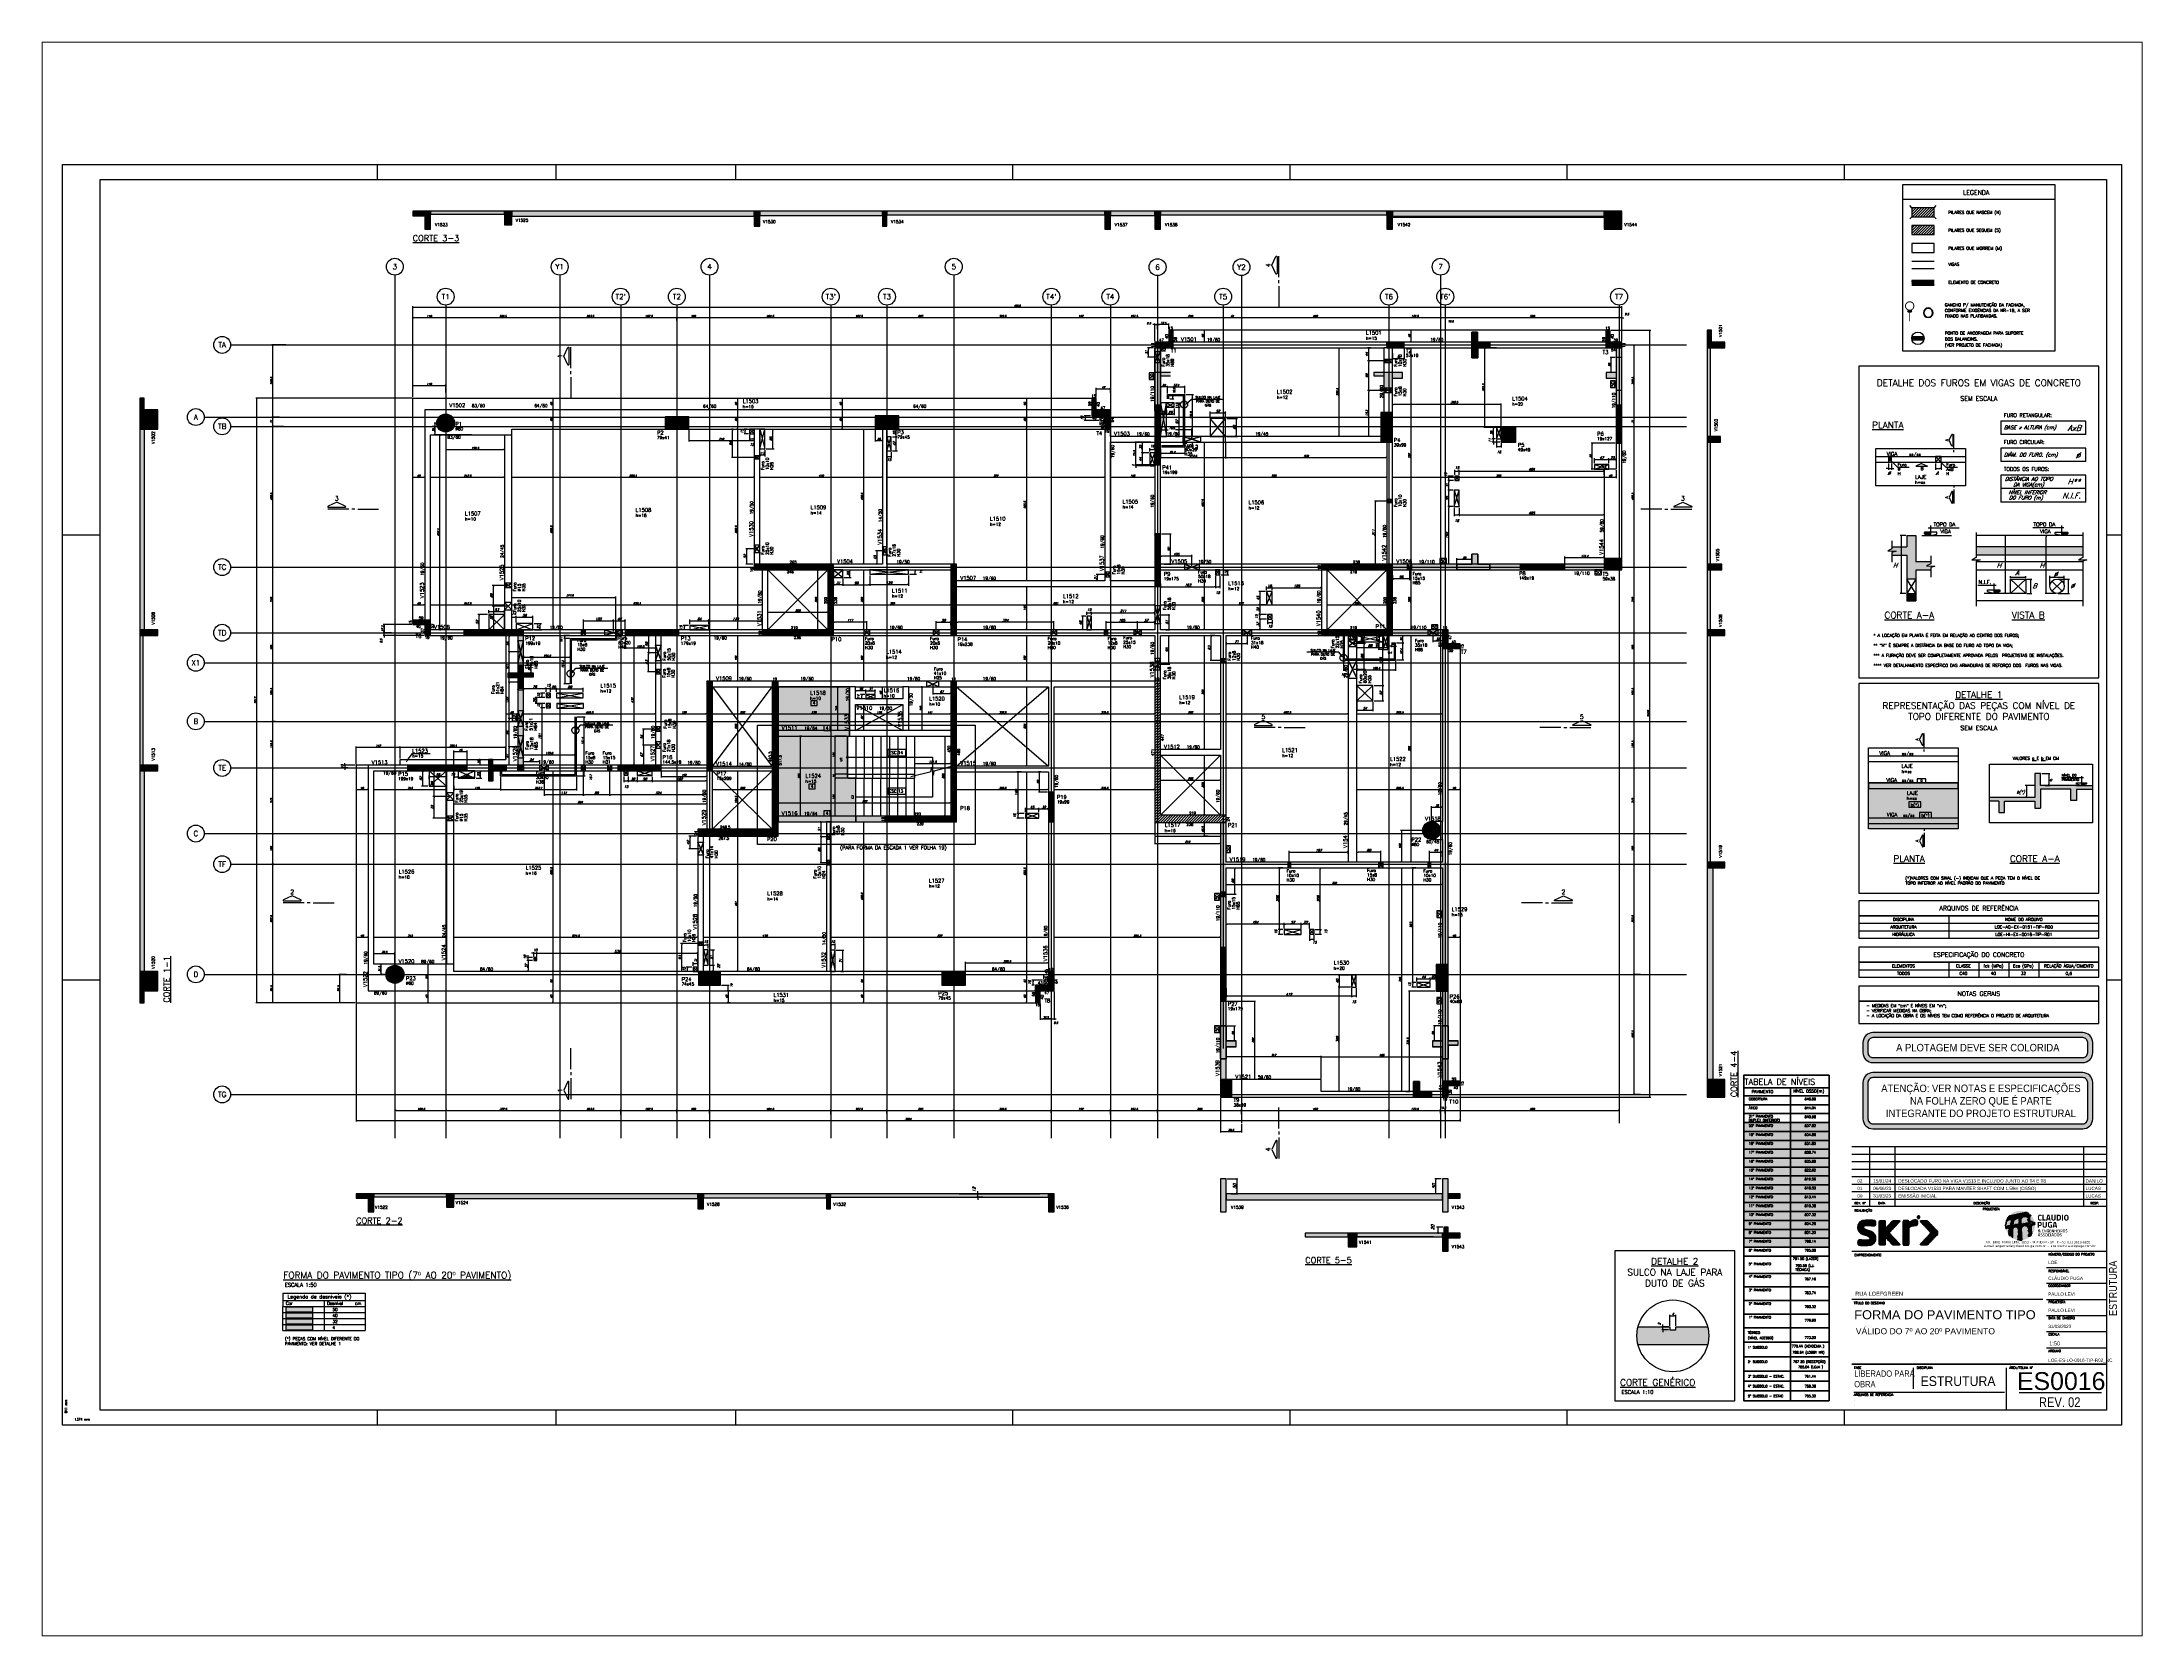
# Paper-space layout 'Layout1' of a CAD drawing. Header units: millimetres. Extents: x 26 to 231, y 20 to 176.
# The model-space entities are those that its viewports show. They can reach past a viewport. Long polylines and large blocks are cut down to what shows.
import ezdxf
from ezdxf import colors
from ezdxf.entities.mleader import LeaderData, LeaderLine
from ezdxf.enums import TextEntityAlignment as Align
from ezdxf.math import Vec2, Vec3

# ---------------------------------------------------------------- set-up
doc = ezdxf.new("R2010")
doc.units = ezdxf.units.MM
doc.header["$LTSCALE"] = 50
for name, pattern in [('DASHED', [0.75, 0.5, -0.25]), ('EIXO', [6.8, 6, -0.4, 0, -0.4]), ('HIDDEN', [0.375, 0.25, -0.125])]:
    doc.linetypes.add(name, pattern=pattern)
for name, color, linetype in [('6', 4, 'Continuous'), ('71', 6, 'Continuous'), ('CARIMBO', 7, 'Continuous'), ('CB', 7, 'Continuous'), ('F-ARM', 6, 'Continuous'), ('F-AUX', 2, 'Continuous'), ('F-AUX-RED', 1, 'Continuous'), ('F-CORTE', 4, 'Continuous'), ('F-CORTE-INDICAÇÃO', 4, 'Continuous'), ('F-COTAS', 106, 'Continuous'), ('F-COTAS-FUROS', 50, 'Continuous'), ('F-COTAS-FUROS VIGA', 50, 'Continuous'), ('F-DESNIVEL-1', 254, 'Continuous'), ('F-DET_LINHA', 1, 'Continuous'), ('F-DET_TEXTO', 3, 'Continuous'), ('F-EIXO', 12, 'EIXO'), ('F-ESCADAS', 2, 'Continuous'), ('F-FURO-PAREDE', 2, 'HIDDEN'), ('F-FURO-PAREDE-TEXTOS', 2, 'Continuous'), ('F-FUROS', 2, 'Continuous'), ('F-GANCHOS', 4, 'Continuous'), ('F-HACHURA-DET', 1, 'Continuous'), ('F-LAJES', 3, 'Continuous'), ('F-LAJES-DIM', 2, 'Continuous'), ('F-LAJES-NOME', 4, 'Continuous'), ('F-LOGO', 7, 'Continuous'), ('F-MARGEM', 1, 'Continuous'), ('F-PILARES', 170, 'Continuous'), ('F-PILARES-DIM', 172, 'Continuous'), ('F-PILARES-HACH', 174, 'Continuous'), ('F-PILARES-NOME', 170, 'Continuous'), ('F-PILARES-S', 170, 'Continuous'), ('F-SOLIDO', 71, 'Continuous'), ('F-SOLIDO-CORTE', 71, 'Continuous'), ('F-TABELA-NÍVEIS', 1, 'Continuous'), ('F-TEXTO', 6, 'Continuous'), ('F-TEXTO ESCADA', 2, 'Continuous'), ('F-TEXTO-CYAN', 4, 'Continuous'), ('F-TEXTO-GREEN', 3, 'Continuous'), ('F-TEXTO-YELLOW', 2, 'Continuous'), ('F-VIGAS', 3, 'Continuous'), ('F-VIGAS-DIM', 2, 'Continuous'), ('F-VIGAS-NOME', 4, 'Continuous'), ('F-VÃO', 1, 'Continuous'), ('logo', 10, 'Continuous')]:
    doc.layers.add(name, color=color, linetype=linetype)
for name, color, linetype, true_color in [('F-DESNIVEL-2', 254, 'Continuous', 0xffd1e8), ('F-DESNIVEL-3', 254, 'Continuous', 0xd5c7ff), ('F-DESNIVEL-4', 254, 'Continuous', 0xc3f1b6)]:
    doc.layers.add(name, color=color, linetype=linetype, true_color=true_color)
doc.layers.add('TERRENO', color=3, linetype='Continuous', lineweight=30)
doc.styles.add('100-RL-R080', font='arial.ttf', dxfattribs={"width": 0.9, "height": 20})
doc.styles.add('5385-ARQ-PB-BAS-PLA-TER-TORRE-A-106-TXT$0$R60-75', font='romans.shx', dxfattribs={"height": 0.1125})
doc.styles.add('8718-AE-BARR-FORM-R09$0$ROMANS', font='romans.shx', dxfattribs={"oblique": 20})
doc.styles.add('AR-REF', font='arial.ttf')
doc.styles.add('CONT-TITULO', font='arial.ttf')
doc.styles.add('CP-TEXT-INCL', font='romans.shx', dxfattribs={"oblique": 20})
doc.styles.add('CP-TEXTO', font='romans.shx')
doc.styles.add('Graphite Light Narrow', font='')
doc.styles.add('MCP', font='romans.shx')
doc.styles.add('NFOLHA', font='ARIALN.TTF')
doc.styles.add('ROMANS', font='romans.shx')
doc.styles.get("Standard").update_dxf_attribs({"font": 'romans.shx'})
doc.styles.add('STYLE3', font='romans.shx')
doc.styles.add('TITULO DESENHO', font='arial.ttf', dxfattribs={"width": 1.02})
doc.styles.get('Graphite Light Narrow').set_extended_font_data('Graphite Light Narrow')
doc.dimstyles.new('CP-COTAS-50', dxfattribs={"dimscale": 0.64, "dimtxt": 10, "dimasz": 5, "dimexe": 5, "dimexo": 5, "dimgap": 2.5, "dimtad": 1, "dimdec": 1, "dimdsep": 46, "dimtxsty": 'CP-TEXT-INCL', "dimblk1": 'DOT', "dimblk2": 'DOT', "dimsah": 1, "dimcen": 9, "dimclrd": 256, "dimclre": 256, "dimclrt": 256, "dimadec": 0, "dimazin": 0, "dimtfac": 1, "dimtdec": 1, "dimtmove": 2, "dimatfit": 3, "dimldrblk": 'DOT', "dimfxl": 5, "dimtolj": 1, "dimarcsym": 0})
doc.dimstyles.new('CP-COTAS-50-FUROS', dxfattribs={"dimscale": 0.8, "dimtxt": 10, "dimasz": 5, "dimexe": 5, "dimexo": 5, "dimgap": 2.5, "dimtad": 1, "dimdec": 0, "dimdsep": 46, "dimtxsty": 'CP-TEXT-INCL', "dimblk1": 'DOT', "dimblk2": 'DOT', "dimsah": 1, "dimcen": 9, "dimclrd": 256, "dimclre": 256, "dimclrt": 256, "dimadec": 0, "dimazin": 0, "dimtfac": 1, "dimtdec": 0, "dimtmove": 2, "dimatfit": 3, "dimldrblk": 'DOT', "dimfxl": 5, "dimtolj": 1, "dimarcsym": 0})
doc.dimstyles.new('CP-COTAS-50xDET', dxfattribs={"dimscale": 0.8, "dimtxt": 10, "dimasz": 5, "dimexe": 5, "dimexo": 5, "dimgap": 2.5, "dimtad": 1, "dimdec": 1, "dimlfac": 0.2, "dimdsep": 46, "dimtxsty": 'CP-TEXT-INCL', "dimblk1": 'DOT', "dimblk2": 'DOT', "dimsah": 1, "dimcen": 9, "dimclrd": 256, "dimclre": 256, "dimclrt": 256, "dimadec": 0, "dimazin": 0, "dimtfac": 1, "dimtdec": 1, "dimtmove": 2, "dimatfit": 3, "dimldrblk": 'DOT', "dimfxl": 5, "dimtolj": 1, "dimarcsym": 0})
pattern_1 = [(45, (-308.9154, 3418.1536), (-4.419417, 4.419417), [])]

# ---------------------------------------------------------------- blocks, each defined once
blk = doc.blocks.new('*U5')
at = {"layer": 'F-VIGAS-DIM', "color": 1}
blk.add_lwpolyline([(0, 0), (22, 0), (22, 16), (0, 16)], close=True, dxfattribs=at)
at = {"layer": 'F-VIGAS-DIM', "style": 'MCP'}
blk.add_attdef('DIM', text='', height=10, dxfattribs=at).set_placement((11, 8), align=Align.MIDDLE_CENTER)
blk = doc.blocks.new('*U7')
at = {"layer": 'F-CORTE-INDICAÇÃO'}
for p, q in [((70, 0), (0, 0)), ((80, 0), (90, 0)), ((100, 0), (170, 0))]:
    blk.add_line(p, q, dxfattribs=at)
blk.add_lwpolyline([(112, 6, -0.802585), (111.2, 9.8), (140, 23.3), (168.8, 9.8, -0.802585), (168, 6)], format="xyb", close=True, dxfattribs=at)
at = {"layer": 'F-CORTE-INDICAÇÃO', "style": 'ROMANS'}
blk.add_attdef('CORTE', text='', height=15, dxfattribs=at).set_placement((140, 35.8), align=Align.MIDDLE_CENTER)
at = {"layer": 'F-CORTE-INDICAÇÃO', "color": 2, "style": 'ROMANS'}
blk.add_attdef('FOLHA', text='', height=12, dxfattribs=at).set_placement((140, -10), align=Align.MIDDLE_CENTER)
blk = doc.blocks.new('*U8')
at = {"layer": 'F-CORTE-INDICAÇÃO'}
for p, q in [((-100, 0), (-170, 0)), ((-80, 0), (-90, 0)), ((-70, 0), (0, 0))]:
    blk.add_line(p, q, dxfattribs=at)
blk.add_lwpolyline([(-112, 6, 0.802585), (-111.2, 9.8), (-140, 23.3), (-168.8, 9.8, 0.802585), (-168, 6)], format="xyb", close=True, dxfattribs=at)
at = {"layer": 'F-CORTE-INDICAÇÃO', "style": 'ROMANS'}
blk.add_attdef('CORTE', text='', height=15, dxfattribs=at).set_placement((-140, 35.8), align=Align.MIDDLE_CENTER)
at = {"layer": 'F-CORTE-INDICAÇÃO', "color": 2, "style": 'ROMANS'}
blk.add_attdef('FOLHA', text='', height=12, dxfattribs=at).set_placement((-140, -10), align=Align.MIDDLE_CENTER)
blk = doc.blocks.new('*U13')
at = {"layer": 'F-EIXO'}
blk.add_line((0, 0), (4857.5, 0), dxfattribs=at)
at = {"layer": 'F-EIXO', "color": 2, "linetype": 'Continuous'}
blk.add_circle((-28.2, 0), 28.2, dxfattribs=at)
at = {"layer": 'F-TEXTO', "style": 'ROMANS'}
blk.add_attdef('EIXO', text='', height=17.5, dxfattribs=at).set_placement((-28.2, 0), align=Align.MIDDLE_CENTER)
blk = doc.blocks.new('*U14')
at = {"layer": 'F-EIXO'}
blk.add_line((0, 0), (4945.5, 0), dxfattribs=at)
at = {"layer": 'F-EIXO', "color": 2, "linetype": 'Continuous'}
blk.add_circle((-28.2, 0), 28.2, dxfattribs=at)
at = {"layer": 'F-TEXTO', "style": 'ROMANS'}
blk.add_attdef('EIXO', text='', height=17.5, dxfattribs=at).set_placement((-28.2, 0), align=Align.MIDDLE_CENTER)
blk = doc.blocks.new('*U17')
at = {"layer": 'F-EIXO'}
blk.add_line((0, 0), (0, -2728.6), dxfattribs=at)
at = {"layer": 'F-EIXO', "color": 2, "linetype": 'Continuous'}
blk.add_circle((0, 28.2), 28.2, dxfattribs=at)
at = {"layer": 'F-TEXTO', "style": 'ROMANS'}
blk.add_attdef('EIXO', text='', height=17.5, rotation=360, dxfattribs=at).set_placement((0, 28.2), align=Align.MIDDLE_CENTER)
blk = doc.blocks.new('*U18')
at = {"layer": 'F-EIXO'}
blk.add_line((0, 0), (0, -2827.1), dxfattribs=at)
at = {"layer": 'F-EIXO', "color": 2, "linetype": 'Continuous'}
blk.add_circle((0, 28.2), 28.2, dxfattribs=at)
at = {"layer": 'F-TEXTO', "style": 'ROMANS'}
blk.add_attdef('EIXO', text='', height=17.5, rotation=360, dxfattribs=at).set_placement((0, 28.2), align=Align.MIDDLE_CENTER)
blk = doc.blocks.new('*U19')
at = {"layer": 'F-EIXO'}
blk.add_line((0, 0), (0, -2878.8), dxfattribs=at)
at = {"layer": 'F-EIXO', "color": 2, "linetype": 'Continuous'}
blk.add_circle((0, 28.2), 28.2, dxfattribs=at)
at = {"layer": 'F-TEXTO', "style": 'ROMANS'}
blk.add_attdef('EIXO', text='', height=17.5, rotation=360, dxfattribs=at).set_placement((0, 28.2), align=Align.MIDDLE_CENTER)
blk = doc.blocks.new('*U15')
at = {"layer": 'F-EIXO'}
blk.add_line((0, 0), (0, -2479.8), dxfattribs=at)
at = {"layer": 'F-EIXO', "color": 2, "linetype": 'Continuous'}
blk.add_circle((0, 28.2), 28.2, dxfattribs=at)
at = {"layer": 'F-TEXTO', "style": 'ROMANS'}
blk.add_attdef('EIXO', text='', height=17.5, rotation=360, dxfattribs=at).set_placement((0, 28.2), align=Align.MIDDLE_CENTER)
blk = doc.blocks.new('*U172')
at = {"layer": 'F-EIXO'}
blk.add_line((0, 0), (0, -2778.8), dxfattribs=at)
at = {"layer": 'F-EIXO', "color": 2, "linetype": 'Continuous'}
blk.add_circle((0, 28.2), 28.2, dxfattribs=at)
at = {"layer": 'F-TEXTO', "style": 'ROMANS'}
blk.add_attdef('EIXO', text='', height=17.5, rotation=360, dxfattribs=at).set_placement((0, 28.2), align=Align.MIDDLE_CENTER)
blk = doc.blocks.new('*U21')
at = {"layer": 'F-EIXO'}
blk.add_line((0, 0), (0, -2878.8), dxfattribs=at)
at = {"layer": 'F-EIXO', "color": 2, "linetype": 'Continuous'}
blk.add_circle((0, 28.2), 28.2, dxfattribs=at)
at = {"layer": 'F-TEXTO', "style": 'ROMANS'}
blk.add_attdef('EIXO', text='', height=17.5, rotation=360, dxfattribs=at).set_placement((0, 28.2), align=Align.MIDDLE_CENTER)
blk = doc.blocks.new('*U173')
at = {"layer": 'F-EIXO'}
blk.add_line((0, 0), (0, -2878.8), dxfattribs=at)
at = {"layer": 'F-EIXO', "color": 2, "linetype": 'Continuous'}
blk.add_circle((0, 28.2), 28.2, dxfattribs=at)
at = {"layer": 'F-TEXTO', "style": 'ROMANS'}
blk.add_attdef('EIXO', text='', height=17.5, rotation=360, dxfattribs=at).set_placement((0, 28.2), align=Align.MIDDLE_CENTER)
blk = doc.blocks.new('*U174')
at = {"layer": 'F-EIXO'}
blk.add_line((0, 0), (0, -2778.8), dxfattribs=at)
at = {"layer": 'F-EIXO', "color": 2, "linetype": 'Continuous'}
blk.add_circle((0, 28.2), 28.2, dxfattribs=at)
at = {"layer": 'F-TEXTO', "style": 'ROMANS'}
blk.add_attdef('EIXO', text='', height=17.5, rotation=360, dxfattribs=at).set_placement((0, 28.2), align=Align.MIDDLE_CENTER)
blk = doc.blocks.new('*U20')
at = {"layer": 'F-EIXO'}
blk.add_line((0, 0), (0, -2778.8), dxfattribs=at)
at = {"layer": 'F-EIXO', "color": 2, "linetype": 'Continuous'}
blk.add_circle((0, 28.2), 28.2, dxfattribs=at)
at = {"layer": 'F-TEXTO', "style": 'ROMANS'}
blk.add_attdef('EIXO', text='', height=17.5, rotation=360, dxfattribs=at).set_placement((0, 28.2), align=Align.MIDDLE_CENTER)
blk = doc.blocks.new('*U22')
at = {"layer": 'F-EIXO'}
blk.add_line((0, 0), (0, -2878.8), dxfattribs=at)
at = {"layer": 'F-EIXO', "color": 2, "linetype": 'Continuous'}
blk.add_circle((0, 28.2), 28.2, dxfattribs=at)
at = {"layer": 'F-TEXTO', "style": 'ROMANS'}
blk.add_attdef('EIXO', text='', height=17.5, rotation=360, dxfattribs=at).set_placement((0, 28.2), align=Align.MIDDLE_CENTER)
blk = doc.blocks.new('*U175')
at = {"layer": 'F-EIXO'}
blk.add_line((0, 0), (0, -2877.2), dxfattribs=at)
at = {"layer": 'F-EIXO', "color": 2, "linetype": 'Continuous'}
blk.add_circle((0, 28.2), 28.2, dxfattribs=at)
at = {"layer": 'F-TEXTO', "style": 'ROMANS'}
blk.add_attdef('EIXO', text='', height=17.5, rotation=360, dxfattribs=at).set_placement((0, 28.2), align=Align.MIDDLE_CENTER)
blk = doc.blocks.new('*U171')
at = {"layer": 'F-EIXO'}
blk.add_line((0, 0), (0, -2878.8), dxfattribs=at)
at = {"layer": 'F-EIXO', "color": 2, "linetype": 'Continuous'}
blk.add_circle((0, 28.2), 28.2, dxfattribs=at)
at = {"layer": 'F-TEXTO', "style": 'ROMANS'}
blk.add_attdef('EIXO', text='', height=17.5, rotation=360, dxfattribs=at).set_placement((0, 28.2), align=Align.MIDDLE_CENTER)
blk = doc.blocks.new('*U16')
at = {"layer": 'F-EIXO'}
blk.add_line((0, 0), (4857.5, 0), dxfattribs=at)
at = {"layer": 'F-EIXO', "color": 2, "linetype": 'Continuous'}
blk.add_circle((-28.2, 0), 28.2, dxfattribs=at)
at = {"layer": 'F-TEXTO', "style": 'ROMANS'}
blk.add_attdef('EIXO', text='', height=17.5, dxfattribs=at).set_placement((-28.2, 0), align=Align.MIDDLE_CENTER)
blk = doc.blocks.new('_DOT')
at = {"color": 0, "linetype": 'ByBlock'}
blk.add_line((-0.5, 0), (-1, 0), dxfattribs=at)
at = {"color": 0, "linetype": 'ByBlock', "const_width": 0.5}
blk.add_lwpolyline([(-0.25, 0, 1), (0.25, 0, 1)], format="xyb", close=True, dxfattribs=at)
blk = doc.blocks.new('*D23')
at = {"layer": 'DEFPOINTS', "color": 0, "transparency": 16777216}
for p in [(4131.4, 834.1), (4182.5, 840.6), (4182.5, 834.1)]:
    blk.add_point(p, dxfattribs=at)
at = {"layer": 'F-COTAS', "lineweight": -2, "transparency": 16777216}
for p, q in [((4131.4, 837.3), (4131.4, 843.8)), ((4182.5, 837.3), (4182.5, 843.8)), ((4134.6, 840.6), (4179.3, 840.6))]:
    blk.add_line(p, q, dxfattribs=at)
at = {"layer": 'F-COTAS', "lineweight": -2, "transparency": 16777216, "xscale": 3.2, "yscale": 3.2, "zscale": 3.2, "rotation": 180}
blk.add_blockref('_DOT', (4131.4, 840.6), dxfattribs=at)
at = {"layer": 'F-COTAS', "lineweight": -2, "transparency": 16777216, "xscale": 3.2, "yscale": 3.2, "zscale": 3.2}
blk.add_blockref('_DOT', (4182.5, 840.6), dxfattribs=at)
blk = doc.blocks.new('*D24')
at = {"layer": 'DEFPOINTS', "color": 0, "transparency": 16777216}
for p in [(4131.4, 978.9), (4113.6, 786.4), (4131.4, 786.4)]:
    blk.add_point(p, dxfattribs=at)
at = {"layer": 'F-COTAS', "lineweight": -2, "transparency": 16777216}
for p, q in [((4128.2, 978.9), (4110.4, 978.9)), ((4113.6, 975.7), (4113.6, 789.6)), ((4128.2, 786.4), (4110.4, 786.4))]:
    blk.add_line(p, q, dxfattribs=at)
at = {"layer": 'F-COTAS', "lineweight": -2, "transparency": 16777216, "xscale": 3.2, "yscale": 3.2, "zscale": 3.2}
for p, rotation in [((4113.6, 978.9), 90), ((4113.6, 786.4), 270)]:
    blk.add_blockref('_DOT', p, dxfattribs=dict(at, rotation=rotation))
blk = doc.blocks.new('*D25')
at = {"layer": 'DEFPOINTS', "color": 0, "transparency": 16777216}
for p in [(4182.5, 834.1), (4182.5, 786.4), (4199.5, 834.1)]:
    blk.add_point(p, dxfattribs=at)
at = {"layer": 'F-COTAS', "lineweight": -2, "transparency": 16777216}
for p, q in [((4185.7, 834.1), (4202.7, 834.1)), ((4185.7, 786.4), (4202.7, 786.4)), ((4199.5, 789.6), (4199.5, 830.9))]:
    blk.add_line(p, q, dxfattribs=at)
at = {"layer": 'F-COTAS', "lineweight": -2, "transparency": 16777216, "xscale": 3.2, "yscale": 3.2, "zscale": 3.2}
for p, rotation in [((4199.5, 834.1), 90), ((4199.5, 786.4), 270)]:
    blk.add_blockref('_DOT', p, dxfattribs=dict(at, rotation=rotation))
blk = doc.blocks.new('*D26')
at = {"layer": 'DEFPOINTS', "color": 0, "transparency": 16777216}
for p in [(3785.9, 978.9), (3766.5, 786.4), (3785.9, 786.4)]:
    blk.add_point(p, dxfattribs=at)
at = {"layer": 'F-COTAS', "lineweight": -2, "transparency": 16777216}
for p, q in [((3782.7, 978.9), (3763.3, 978.9)), ((3766.5, 975.7), (3766.5, 789.6)), ((3782.7, 786.4), (3763.3, 786.4))]:
    blk.add_line(p, q, dxfattribs=at)
at = {"layer": 'F-COTAS', "lineweight": -2, "transparency": 16777216, "xscale": 3.2, "yscale": 3.2, "zscale": 3.2}
for p, rotation in [((3766.5, 978.9), 90), ((3766.5, 786.4), 270)]:
    blk.add_blockref('_DOT', p, dxfattribs=dict(at, rotation=rotation))
blk = doc.blocks.new('*D27')
at = {"layer": 'DEFPOINTS', "color": 0, "transparency": 16777216}
for p in [(4287, 834.1), (4287, 786.4), (4325.7, 834.1)]:
    blk.add_point(p, dxfattribs=at)
at = {"layer": 'F-COTAS', "lineweight": -2, "transparency": 16777216}
for p, q in [((4290.2, 834.1), (4328.9, 834.1)), ((4290.2, 786.4), (4328.9, 786.4)), ((4325.7, 789.6), (4325.7, 830.9))]:
    blk.add_line(p, q, dxfattribs=at)
at = {"layer": 'F-COTAS', "lineweight": -2, "transparency": 16777216, "xscale": 3.2, "yscale": 3.2, "zscale": 3.2}
for p, rotation in [((4325.7, 834.1), 90), ((4325.7, 786.4), 270)]:
    blk.add_blockref('_DOT', p, dxfattribs=dict(at, rotation=rotation))
blk = doc.blocks.new('A$C037E4E7A')
h = blk.add_hatch(color=253)
h.dxf.hatch_style = 1
h.paths.add_polyline_path([(285.3, 928.1), (0, 928.1), (0, 512.5), (285.3, 512.5)])
at = {"layer": 'F-AUX-RED', "lineweight": 50}
for p, q in [((285.3, 1086), (285.3, 0)), ((0, 1017.2), (285.3, 1017.2)), ((0, 987.5), (285.3, 987.5)), ((156.2, 1044.3), (156.2, 0)), ((0, 957.8), (285.3, 957.8)), ((0, 928.1), (285.3, 928.1)), ((0, 898.4), (285.3, 898.4)), ((0, 868.8), (285.3, 868.8)), ((0, 839.1), (285.3, 839.1)), ((0, 809.4), (285.3, 809.4)), ((0, 779.7), (285.3, 779.7)), ((0, 750), (285.3, 750)), ((0, 720.3), (285.3, 720.3)), ((0, 690.6), (285.3, 690.6)), ((0, 660.9), (285.3, 660.9)), ((0, 631.3), (285.3, 631.3)), ((0, 601.6), (285.3, 601.6)), ((0, 571.9), (285.3, 571.9)), ((0, 542.2), (285.3, 542.2)), ((0, 512.5), (285.3, 512.5)), ((0, 482.8), (285.3, 482.8)), ((0, 425), (285.3, 425)), ((0, 379.7), (285.3, 379.7)), ((0, 334.4), (285.3, 334.4)), ((0, 289.1), (285.3, 289.1)), ((0, 243.7), (285.3, 243.7)), ((0, 195.3), (285.3, 195.3)), ((0, 146.9), (285.3, 146.9)), ((0, 98.4), (285.3, 98.4)), ((0, 65.6), (285.3, 65.6)), ((0, 32.8), (285.3, 32.8)), ((0, 0), (285.3, 0))]:
    blk.add_line(p, q, dxfattribs=at)
at = {"layer": 'F-AUX-RED', "lineweight": 70}
blk.add_line((0, 1044.3), (285.3, 1044.3), dxfattribs=at)
at = {"layer": 'F-AUX-RED', "lineweight": 50}
blk.add_lwpolyline([(285.3, 0), (0, 0), (0, 1086), (285.3, 1086)], dxfattribs=at)
at = {"layer": 'F-AUX', "color": 4, "lineweight": 20, "insert": (2.2, 1074.2), "char_height": 20, "width": 545.423, "attachment_point": 1, "style": 'ROMANS'}
blk.add_mtext('TABELA DE NÍVEIS ', dxfattribs=at)
at = {"layer": 'F-AUX', "char_height": 8, "attachment_point": 1, "style": 'ROMANS'}
for s, insert, width in [('ÁTICO', (16.9, 981), 43.291), ('COBERTURA', (16.9, 1010.7), 88.586), ('846.69', (203.2, 1010.7), 44.093), ('21° PAVIMENTO', (16.9, 953), 110.633), ('20° PAVIMENTO', (16.9, 921.6), 110.633), ('DUPLEX (INFERIOR)', (16.9, 940.1), 139.329), ('844.04', (203.2, 981), 44.093), ('840.98', (203.2, 951.3), 44.093), ('837.92', (203.2, 921.6), 44.093), ('19° PAVIMENTO', (16.9, 891.9), 110.633), ('18° PAVIMENTO', (16.9, 862.2), 110.633), ('834.86', (203.2, 891.9), 44.093), ('831.80', (203.2, 862.2), 44.093), ('17° PAVIMENTO', (16.9, 832.6), 110.633), ('16° PAVIMENTO', (16.9, 802.9), 110.633), ('15° PAVIMENTO', (16.9, 773.2), 110.633), ('828.74', (203.2, 832.6), 44.093), ('825.68', (203.2, 802.9), 44.093), ('822.62', (203.2, 773.2), 44.093), ('14° PAVIMENTO', (16.9, 743.5), 110.633), ('13° PAVIMENTO', (16.9, 713.8), 110.633), ('819.56', (203.2, 743.5), 44.093), ('816.50', (203.2, 713.8), 44.093), ('12° PAVIMENTO', (16.9, 684.1), 110.633), ('11° PAVIMENTO', (16.9, 654.4), 110.633), ('813.44', (203.2, 684.1), 44.093), ('810.38', (203.2, 654.4), 44.093), ('9° PAVIMENTO', (16.9, 595.1), 102.616), ('8° PAVIMENTO', (16.9, 565.4), 102.616), ('10° PAVIMENTO', (16.9, 624.7), 110.633), ('807.32', (203.2, 624.7), 44.093), ('804.26', (203.2, 595.1), 44.093), ('801.20', (203.2, 565.4), 44.093), ('7° PAVIMENTO', (16.9, 535.7), 102.616), ('6° PAVIMENTO', (16.9, 506), 102.616), ('798.14', (203.2, 535.7), 44.093), ('795.08', (203.2, 506), 44.093), ('5° PAVIMENTO', (16.9, 460.7), 102.616), ('791.50 (LAZER)', (163.8, 477.9), 196.167), ('790.58 (LJ. TÉCNICA)', (172.7, 454.9), 92.185), ('4° PAVIMENTO', (16.9, 418.5), 102.616), ('3° PAVIMENTO', (16.9, 373.2), 102.616), ('787.16', (203.2, 410), 44.093), ('783.74', (203.2, 364.1), 44.093), ('2° PAVIMENTO', (16.9, 327.9), 102.616), ('1° PAVIMENTO', (16.9, 282.6), 102.616), ('780.32', (203.2, 318), 44.093), ('TÉRREO ', (13.8, 231), 62.932), ('(NÍVEL ACESSO)', (13.8, 213.8), 114.24), ('776.90 ', (203.2, 272.7), 48.101), ('773.50', (203.2, 214.9), 44.093), ('1º SUBSOLO', (13.8, 182.6), 85.781), ('770.44 (ACADEMIA )', (159.9, 186.2), 177.647), ('768.64 (LOBBY NR)', (162.5, 165.4), 129.473), ('2º SUBSOLO', (13.8, 134.1), 85.781), ('3° SUBSOLO - ESTAC.', (13.8, 85.7), 151.92), ('767.20 (RECEPÇÃO)', (164.8, 134.1), 137.089), ('765.04 (LOJA )', (181.3, 116.9), 97.405), ('761.44', (203.2, 85.7), 44.093), ('4° SUBSOLO - ESTAC.', (13.8, 52.9), 151.92), ('5° SUBSOLO - ESTAC', (13.8, 20.1), 147.911), ('758.38', (203.2, 52.9), 44.093), ('755.32', (203.2, 20.1), 44.093)]:
    blk.add_mtext(s, dxfattribs=dict(at, insert=insert, width=width))
at = {"layer": 'F-AUX', "color": 4, "char_height": 10, "attachment_point": 1, "style": 'ROMANS'}
for s, insert, width in [('PAVIMENTO', (26.6, 1035.9), 124.262), ('NÍVEL OSSO(m)', (165.1, 1038.1), 127.869)]:
    blk.add_mtext(s, dxfattribs=dict(at, insert=insert, width=width))
blk = doc.blocks.new('logo skr')
at = {"layer": 'logo'}
h = blk.add_hatch(color=7, dxfattribs=at)
edge = h.paths.add_edge_path()
edge.add_spline(control_points=[(1.76, 2.67), (1.78, 2.67), (1.81, 2.66), (1.86, 2.64), (1.91, 2.63), (1.97, 2.61), (2.02, 2.6), (2.08, 2.58), (2.14, 2.56), (2.2, 2.54), (2.26, 2.52), (2.32, 2.5), (2.38, 2.47), (2.44, 2.45), (2.51, 2.42), (2.57, 2.39), (2.63, 2.36), (2.73, 2.3), (2.86, 2.21), (3, 2.06), (3.12, 1.91), (3.21, 1.74), (3.27, 1.56), (3.3, 1.38), (3.32, 1.19), (3.3, 1), (3.27, 0.82), (3.21, 0.65), (3.12, 0.48), (3.02, 0.33), (2.89, 0.19), (2.74, 0.08), (2.57, -0.01), (2.42, -0.06), (2.29, -0.09), (2.17, -0.1), (2.04, -0.11), (1.89, -0.12), (1.74, -0.13), (1.57, -0.13), (1.4, -0.13), (1.23, -0.14), (1.06, -0.14), (0.9, -0.13), (0.75, -0.13), (0.62, -0.13), (0.5, -0.13), (0.4, -0.12), (0.32, -0.12), (0.25, -0.12), (0.19, -0.11), (0.11, -0.08), (0.06, -0.05), (0.01, -0.01), (-0.03, 0.04), (-0.06, 0.09), (-0.08, 0.14), (-0.09, 0.2), (-0.1, 0.26), (-0.11, 0.32), (-0.11, 0.37), (-0.1, 0.43), (-0.1, 0.48), (-0.1, 0.52), (-0.09, 0.56), (-0.09, 0.59), (-0.09, 0.62), (-0.08, 0.65), (-0.07, 0.67), (-0.06, 0.7), (-0.04, 0.72), (-0.03, 0.75), (-0.01, 0.77), (0.02, 0.79), (0.04, 0.81), (0.07, 0.83), (0.1, 0.85), (0.13, 0.86), (0.16, 0.87), (0.19, 0.88), (0.23, 0.88), (0.27, 0.89), (0.32, 0.88), (0.38, 0.88), (0.46, 0.88), (0.55, 0.88), (0.66, 0.87), (0.77, 0.87), (0.88, 0.86), (1, 0.85), (1.12, 0.85), (1.24, 0.84), (1.35, 0.83), (1.45, 0.83), (1.54, 0.82), (1.62, 0.82), (1.69, 0.82), (1.74, 0.82), (1.78, 0.82), (1.81, 0.82), (1.85, 0.82), (1.88, 0.83), (1.91, 0.84), (1.94, 0.85), (1.97, 0.86), (2, 0.88), (2.03, 0.9), (2.05, 0.93), (2.08, 0.95), (2.1, 0.98), (2.12, 1.01), (2.13, 1.05), (2.15, 1.09), (2.16, 1.14), (2.16, 1.2), (2.16, 1.27), (2.14, 1.33), (2.11, 1.39), (2.06, 1.44), (2.01, 1.49), (1.95, 1.54), (1.88, 1.58), (1.8, 1.62), (1.71, 1.66), (1.62, 1.7), (1.52, 1.74), (1.42, 1.77), (1.31, 1.8), (1.21, 1.83), (1.12, 1.86), (1.05, 1.88), (1, 1.89), (0.95, 1.9), (0.9, 1.92), (0.86, 1.93), (0.81, 1.95), (0.76, 1.97), (0.71, 1.99), (0.66, 2.01), (0.61, 2.04), (0.56, 2.07), (0.51, 2.1), (0.46, 2.13), (0.41, 2.17), (0.36, 2.21), (0.28, 2.27), (0.18, 2.38), (0.08, 2.52), (0, 2.67), (-0.06, 2.84), (-0.1, 3), (-0.12, 3.17), (-0.11, 3.35), (-0.09, 3.52), (-0.05, 3.68), (0.02, 3.84), (0.1, 3.99), (0.2, 4.12), (0.33, 4.25), (0.47, 4.35), (0.63, 4.44), (0.78, 4.49), (0.91, 4.51), (1.03, 4.53), (1.16, 4.54), (1.3, 4.55), (1.46, 4.56), (1.63, 4.56), (1.8, 4.56), (1.97, 4.57), (2.13, 4.56), (2.3, 4.56), (2.45, 4.56), (2.58, 4.56), (2.7, 4.55), (2.8, 4.55), (2.88, 4.55), (2.95, 4.54), (3.01, 4.53), (3.08, 4.51), (3.14, 4.48), (3.19, 4.44), (3.23, 4.39), (3.26, 4.34), (3.28, 4.28), (3.29, 4.23), (3.3, 4.17), (3.31, 4.11), (3.31, 4.05), (3.3, 4), (3.3, 3.95), (3.3, 3.9), (3.29, 3.86), (3.29, 3.83), (3.29, 3.8), (3.28, 3.78), (3.27, 3.75), (3.26, 3.73), (3.24, 3.7), (3.23, 3.68), (3.21, 3.65), (3.18, 3.63), (3.16, 3.61), (3.13, 3.6), (3.1, 3.58), (3.07, 3.57), (3.04, 3.56), (3.01, 3.55), (2.97, 3.54), (2.93, 3.54), (2.88, 3.54), (2.82, 3.54), (2.74, 3.55), (2.65, 3.55), (2.54, 3.55), (2.43, 3.56), (2.32, 3.57), (2.2, 3.57), (2.08, 3.58), (1.96, 3.59), (1.85, 3.59), (1.75, 3.6), (1.66, 3.6), (1.58, 3.61), (1.51, 3.61), (1.46, 3.61), (1.42, 3.61), (1.39, 3.61), (1.35, 3.6), (1.32, 3.6), (1.29, 3.59), (1.26, 3.58), (1.23, 3.56), (1.2, 3.54), (1.17, 3.52), (1.14, 3.5), (1.12, 3.47), (1.1, 3.44), (1.08, 3.41), (1.07, 3.38), (1.05, 3.34), (1.04, 3.29), (1.04, 3.24), (1.04, 3.19), (1.05, 3.15), (1.06, 3.1), (1.08, 3.06), (1.11, 3.01), (1.15, 2.97), (1.19, 2.93), (1.24, 2.9), (1.3, 2.86), (1.36, 2.83), (1.43, 2.79), (1.5, 2.76), (1.58, 2.73), (1.67, 2.7), (1.73, 2.68), (1.76, 2.67)], knot_values=[0, 0, 0, 0, 0.050006, 0.102092, 0.15617, 0.212119, 0.269862, 0.329262, 0.390241, 0.452684, 0.516548, 0.581716, 0.648157, 0.715799, 0.784639, 0.854638, 0.925811, 0.998171, 1.204417, 1.402246, 1.594745, 1.784152, 1.971989, 2.159064, 2.34571, 2.531871, 2.717398, 2.902063, 3.085899, 3.269284, 3.453168, 3.639231, 3.829987, 4.02878, 4.122668, 4.237838, 4.371055, 4.518926, 4.677952, 4.844664, 5.015514, 5.186959, 5.355432, 5.517389, 5.66927, 5.80751, 5.928526, 6.028775, 6.104675, 6.152669, 6.235568, 6.308569, 6.374507, 6.436097, 6.495513, 6.554341, 6.613384, 6.672844, 6.732354, 6.791261, 6.848595, 6.903254, 6.953967, 6.999416, 7.038212, 7.068978, 7.095451, 7.122455, 7.150099, 7.178434, 7.207485, 7.237239, 7.267667, 7.298756, 7.330458, 7.362733, 7.395575, 7.428967, 7.462946, 7.497545, 7.532844, 7.568931, 7.615531, 7.680437, 7.76106, 7.854771, 7.958967, 8.071005, 8.188273, 8.308127, 8.427979, 8.545167, 8.657086, 8.761093, 8.85459, 8.934924, 8.999494, 9.045656, 9.08153, 9.116888, 9.151745, 9.186109, 9.22005, 9.253637, 9.287025, 9.320371, 9.353933, 9.387974, 9.422803, 9.458785, 9.496269, 9.535646, 9.577296, 9.621598, 9.691087, 9.756307, 9.82012, 9.885119, 9.953245, 10.025879, 10.103769, 10.187244, 10.276295, 10.370742, 10.470205, 10.574237, 10.682268, 10.793717, 10.907939, 11.024301, 11.071739, 11.120268, 11.169821, 11.22038, 11.271881, 11.324341, 11.377731, 11.432089, 11.487394, 11.543736, 11.601155, 11.659758, 11.719609, 11.780879, 11.843673, 11.908202, 12.086857, 12.262238, 12.435676, 12.60806, 12.779843, 12.951248, 13.12226, 13.292838, 13.462913, 13.632644, 13.802393, 13.972934, 14.145494, 14.321846, 14.504319, 14.695748, 14.789576, 14.904605, 15.037696, 15.185458, 15.344461, 15.51118, 15.682082, 15.853603, 16.022219, 16.184323, 16.336371, 16.474757, 16.595938, 16.696296, 16.772271, 16.820278, 16.903202, 16.976211, 17.042166, 17.103729, 17.163167, 17.221984, 17.281033, 17.340472, 17.4, 17.458906, 17.516256, 17.5709, 17.62162, 17.66707, 17.705875, 17.736627, 17.76312, 17.790124, 17.817762, 17.84609, 17.875142, 17.904893, 17.935327, 17.966417, 17.998121, 18.030396, 18.063235, 18.096642, 18.130619, 18.165223, 18.200522, 18.236632, 18.283207, 18.348114, 18.428729, 18.522447, 18.626628, 18.738674, 18.855942, 18.975813, 19.095647, 19.212835, 19.324747, 19.42877, 19.522251, 19.602602, 19.667171, 19.71335, 19.74924, 19.784706, 19.819714, 19.854277, 19.888407, 19.922187, 19.955739, 19.989242, 20.022907, 20.057001, 20.091846, 20.127786, 20.165221, 20.20453, 20.246117, 20.290386, 20.34199, 20.391142, 20.438938, 20.486527, 20.535073, 20.585576, 20.638967, 20.695972, 20.757204, 20.823077, 20.893977, 20.970112, 21.051732, 21.138926, 21.231843, 21.330519, 21.330519, 21.330519, 21.330519], degree=3, periodic=1)
h = blk.add_hatch(color=7, dxfattribs=at)
edge = h.paths.add_edge_path()
edge.add_spline(control_points=[(5.81, 2.17), (5.81, 2.17), (5.81, 2.17), (5.81, 2.17), (5.81, 2.18), (5.81, 2.18), (5.81, 2.18), (5.81, 2.18), (5.8, 2.18), (5.8, 2.19), (5.8, 2.19), (5.8, 2.19), (5.8, 2.19), (5.8, 2.2), (5.79, 2.2), (5.79, 2.21), (5.79, 2.21), (5.79, 2.21), (5.79, 2.22), (5.79, 2.22), (5.79, 2.22), (5.8, 2.23), (5.8, 2.23), (5.8, 2.23), (5.8, 2.24), (5.8, 2.24), (5.8, 2.24), (5.8, 2.24), (5.81, 2.25), (5.81, 2.25), (5.81, 2.25), (5.81, 2.25), (5.81, 2.25), (5.82, 2.26), (5.84, 2.28), (5.9, 2.34), (5.98, 2.43), (6.1, 2.55), (6.23, 2.69), (6.38, 2.84), (6.54, 3.01), (6.71, 3.19), (6.88, 3.37), (7.05, 3.55), (7.21, 3.72), (7.36, 3.87), (7.48, 4.01), (7.59, 4.13), (7.66, 4.22), (7.72, 4.28), (7.74, 4.33), (7.76, 4.37), (7.76, 4.41), (7.76, 4.44), (7.74, 4.47), (7.72, 4.49), (7.69, 4.51), (7.66, 4.52), (7.63, 4.53), (7.6, 4.53), (7.57, 4.54), (7.54, 4.54), (7.51, 4.54), (7.49, 4.54), (7.48, 4.54), (7.47, 4.54), (7.46, 4.54), (7.45, 4.54), (7.42, 4.54), (7.39, 4.54), (7.35, 4.54), (7.3, 4.54), (7.25, 4.54), (7.2, 4.54), (7.14, 4.54), (7.08, 4.54), (7.02, 4.54), (6.96, 4.54), (6.9, 4.54), (6.85, 4.54), (6.8, 4.54), (6.76, 4.54), (6.72, 4.54), (6.68, 4.54), (6.65, 4.54), (6.62, 4.53), (6.59, 4.53), (6.57, 4.52), (6.54, 4.51), (6.52, 4.5), (6.5, 4.49), (6.48, 4.48), (6.46, 4.46), (6.44, 4.45), (6.42, 4.44), (6.4, 4.42), (6.38, 4.4), (6.36, 4.38), (6.33, 4.35), (6.27, 4.29), (6.2, 4.22), (6.12, 4.13), (6.02, 4.03), (5.91, 3.91), (5.8, 3.8), (5.68, 3.67), (5.57, 3.55), (5.46, 3.44), (5.35, 3.33), (5.26, 3.23), (5.19, 3.16), (5.13, 3.09), (5.1, 3.07), (5.07, 3.02), (5.07, 3.05), (5.07, 3.07), (5.07, 3.11), (5.07, 3.17), (5.07, 3.23), (5.07, 3.31), (5.07, 3.39), (5.07, 3.48), (5.07, 3.58), (5.07, 3.67), (5.07, 3.77), (5.07, 3.87), (5.07, 3.96), (5.07, 4.05), (5.07, 4.13), (5.07, 4.19), (5.07, 4.23), (5.07, 4.26), (5.07, 4.28), (5.06, 4.31), (5.06, 4.33), (5.05, 4.36), (5.04, 4.39), (5.03, 4.42), (5.01, 4.44), (4.99, 4.47), (4.97, 4.49), (4.94, 4.51), (4.91, 4.52), (4.87, 4.53), (4.83, 4.54), (4.79, 4.54), (4.75, 4.54), (4.71, 4.54), (4.68, 4.54), (4.64, 4.54), (4.61, 4.54), (4.57, 4.54), (4.54, 4.54), (4.51, 4.54), (4.47, 4.54), (4.44, 4.54), (4.4, 4.54), (4.36, 4.54), (4.32, 4.54), (4.29, 4.54), (4.24, 4.54), (4.2, 4.54), (4.16, 4.54), (4.12, 4.53), (4.09, 4.52), (4.06, 4.51), (4.03, 4.49), (4.01, 4.46), (3.99, 4.44), (3.97, 4.42), (3.96, 4.39), (3.95, 4.36), (3.94, 4.33), (3.93, 4.31), (3.93, 4.28), (3.92, 4.26), (3.92, 4.23), (3.92, 4.22), (3.92, 4.21)], knot_values=[0, 0, 0, 0, 0.00015, 0.000599, 0.001305, 0.002259, 0.003407, 0.00474, 0.006223, 0.007833, 0.009536, 0.01132, 0.013151, 0.015024, 0.016905, 0.018798, 0.020689, 0.022586, 0.024431, 0.026243, 0.02802, 0.029773, 0.031488, 0.033163, 0.034786, 0.03635, 0.037832, 0.039222, 0.040503, 0.041655, 0.042655, 0.043486, 0.044129, 0.044563, 0.058868, 0.099426, 0.162686, 0.245108, 0.343144, 0.45325, 0.571883, 0.695497, 0.820549, 0.943494, 1.060789, 1.168904, 1.264279, 1.343398, 1.402733, 1.438828, 1.466469, 1.488575, 1.506556, 1.522037, 1.536592, 1.551357, 1.566857, 1.583104, 1.599803, 1.616454, 1.632471, 1.647184, 1.65991, 1.669919, 1.676474, 1.678822, 1.681665, 1.689803, 1.702661, 1.719653, 1.74022, 1.763771, 1.789732, 1.817523, 1.846582, 1.876318, 1.906157, 1.935519, 1.963834, 1.990527, 2.015015, 2.036728, 2.056077, 2.073983, 2.090589, 2.106042, 2.120498, 2.134111, 2.147037, 2.159437, 2.171448, 2.183218, 2.194874, 2.206538, 2.218313, 2.230296, 2.242569, 2.255202, 2.277075, 2.315222, 2.367205, 2.430576, 2.502905, 2.581749, 2.664665, 2.74922, 2.832964, 2.913463, 2.988274, 3.054951, 3.11106, 3.154162, 3.18181, 3.191571, 3.196141, 3.209264, 3.230019, 3.257508, 3.290811, 3.329027, 3.371244, 3.416563, 3.464055, 3.512827, 3.561964, 3.610567, 3.657712, 3.702504, 3.744023, 3.781374, 3.79182, 3.803456, 3.81604, 3.82937, 3.843244, 3.857521, 3.872068, 3.886833, 3.901789, 3.917038, 3.932733, 3.949145, 3.9666, 3.985522, 4.00634, 4.029525, 4.04823, 4.066403, 4.084143, 4.10156, 4.118742, 4.135812, 4.152864, 4.170009, 4.187336, 4.204966, 4.222994, 4.241533, 4.260671, 4.280533, 4.301206, 4.322805, 4.343833, 4.363066, 4.38091, 4.397749, 4.413897, 4.429609, 4.445045, 4.460281, 4.475338, 4.490153, 4.50464, 4.518652, 4.532033, 4.544586, 4.556111, 4.566383, 4.566383, 4.566383, 4.566383], degree=3, periodic=0)
edge.add_line((3.92, 4.21), (3.92, 0.21))
edge.add_line((3.92, 0.21), (3.92, 0.19))
edge.add_spline(control_points=[(3.92, 0.19), (3.92, 0.19), (3.92, 0.17), (3.93, 0.15), (3.93, 0.12), (3.94, 0.09), (3.95, 0.06), (3.96, 0.04), (3.97, 0.01), (3.99, -0.01), (4.01, -0.04), (4.03, -0.06), (4.06, -0.08), (4.09, -0.1), (4.12, -0.11), (4.16, -0.11), (4.2, -0.12), (4.24, -0.12), (4.29, -0.12), (4.32, -0.12), (4.36, -0.12), (4.4, -0.12), (4.44, -0.12), (4.47, -0.12), (4.51, -0.12), (4.54, -0.12), (4.57, -0.12), (4.61, -0.12), (4.64, -0.12), (4.68, -0.12), (4.71, -0.12), (4.75, -0.12), (4.79, -0.12), (4.83, -0.11), (4.87, -0.11), (4.91, -0.1), (4.94, -0.08), (4.97, -0.06), (4.99, -0.04), (5.01, -0.02), (5.03, 0.01), (5.04, 0.04), (5.05, 0.06), (5.06, 0.09), (5.06, 0.12), (5.07, 0.14), (5.07, 0.17), (5.07, 0.19), (5.07, 0.23), (5.07, 0.29), (5.07, 0.37), (5.07, 0.46), (5.07, 0.56), (5.07, 0.65), (5.07, 0.75), (5.07, 0.85), (5.07, 0.94), (5.07, 1.03), (5.07, 1.12), (5.07, 1.19), (5.07, 1.26), (5.07, 1.31), (5.07, 1.35), (5.07, 1.38), (5.07, 1.4), (5.1, 1.36), (5.13, 1.34), (5.19, 1.27), (5.26, 1.19), (5.35, 1.1), (5.46, 0.99), (5.57, 0.87), (5.68, 0.75), (5.79, 0.63), (5.91, 0.51), (6.02, 0.4), (6.11, 0.3), (6.2, 0.21), (6.27, 0.13), (6.33, 0.08), (6.36, 0.04), (6.38, 0.02), (6.4, 0.01), (6.42, -0.01), (6.44, -0.02), (6.46, -0.04), (6.48, -0.05), (6.5, -0.06), (6.52, -0.07), (6.54, -0.08), (6.57, -0.09), (6.59, -0.1), (6.62, -0.1), (6.65, -0.11), (6.68, -0.11), (6.72, -0.12), (6.76, -0.12), (6.8, -0.12), (6.85, -0.12), (6.9, -0.12), (6.96, -0.12), (7.02, -0.12), (7.08, -0.12), (7.14, -0.12), (7.2, -0.12), (7.25, -0.12), (7.3, -0.12), (7.35, -0.12), (7.39, -0.12), (7.42, -0.12), (7.45, -0.12), (7.46, -0.12), (7.47, -0.12), (7.48, -0.12), (7.49, -0.12), (7.51, -0.12), (7.54, -0.11), (7.57, -0.11), (7.6, -0.11), (7.63, -0.1), (7.66, -0.09), (7.69, -0.08), (7.72, -0.06), (7.74, -0.04), (7.76, -0.02), (7.76, 0.02), (7.76, 0.05), (7.74, 0.1), (7.72, 0.15), (7.66, 0.21), (7.59, 0.3), (7.48, 0.41), (7.36, 0.55), (7.21, 0.71), (7.05, 0.88), (6.88, 1.05), (6.71, 1.23), (6.54, 1.41), (6.38, 1.58), (6.23, 1.74), (6.1, 1.88), (5.98, 1.99), (5.9, 2.08), (5.84, 2.14), (5.82, 2.17), (5.81, 2.17)], knot_values=[0, 0, 0, 0, 0.011522, 0.024079, 0.037452, 0.051472, 0.065951, 0.08077, 0.095816, 0.111058, 0.126489, 0.142203, 0.158347, 0.175189, 0.19303, 0.212264, 0.233292, 0.25489, 0.275563, 0.295425, 0.314563, 0.333103, 0.35113, 0.36876, 0.386087, 0.403233, 0.420284, 0.437355, 0.454536, 0.471953, 0.489693, 0.507866, 0.526571, 0.549756, 0.570574, 0.589495, 0.606951, 0.623357, 0.639054, 0.654303, 0.669266, 0.68402, 0.698568, 0.71284, 0.726718, 0.740041, 0.752629, 0.764257, 0.774715, 0.812053, 0.853573, 0.89836, 0.94551, 0.994104, 1.04325, 1.092022, 1.139526, 1.184833, 1.227057, 1.265274, 1.298585, 1.326069, 1.346829, 1.359951, 1.36453, 1.374257, 1.401807, 1.444766, 1.500693, 1.56718, 1.641783, 1.722087, 1.805654, 1.890082, 1.97292, 2.051757, 2.124152, 2.187697, 2.239956, 2.278504, 2.300914, 2.313567, 2.325847, 2.337832, 2.349597, 2.361259, 2.372901, 2.384655, 2.396645, 2.409024, 2.42193, 2.435525, 2.449959, 2.465399, 2.481986, 2.499884, 2.519229, 2.540942, 2.56543, 2.592123, 2.620438, 2.6498, 2.679639, 2.709375, 2.738434, 2.766226, 2.792186, 2.815737, 2.836304, 2.853296, 2.866155, 2.874292, 2.877135, 2.879483, 2.886038, 2.896047, 2.908776, 2.923492, 2.939517, 2.956177, 2.972889, 2.989144, 3.004656, 3.019421, 3.033966, 3.049408, 3.067327, 3.08934, 3.116881, 3.15296, 3.212279, 3.291368, 3.386708, 3.494768, 3.612013, 3.734896, 3.859894, 3.983441, 4.102012, 4.212063, 4.310051, 4.392423, 4.455652, 4.496185, 4.510491, 4.510491, 4.510491, 4.510491], degree=3, periodic=0)
h = blk.add_hatch(color=7, dxfattribs=at)
edge = h.paths.add_edge_path()
edge.add_spline(control_points=[(11.14, 4.16), (11.14, 4.18), (11.14, 4.22), (11.14, 4.27), (11.13, 4.32), (11.13, 4.36), (11.12, 4.4), (11.11, 4.44), (11.09, 4.47), (11.07, 4.5), (11.05, 4.52), (11.02, 4.55), (10.98, 4.57), (10.94, 4.58), (10.89, 4.6), (10.83, 4.61), (10.77, 4.62), (10.69, 4.63), (10.62, 4.63), (10.54, 4.62), (10.47, 4.61), (10.39, 4.6), (10.33, 4.58), (10.26, 4.56), (10.2, 4.53), (10.14, 4.51), (10.08, 4.48), (10.03, 4.45), (9.98, 4.42), (9.94, 4.4), (9.9, 4.37), (9.87, 4.35), (9.84, 4.33), (9.81, 4.31), (9.79, 4.29), (9.76, 4.28), (9.74, 4.27), (9.71, 4.26), (9.68, 4.25), (9.66, 4.24), (9.63, 4.24), (9.61, 4.24), (9.58, 4.24), (9.56, 4.24), (9.54, 4.25), (9.52, 4.26), (9.5, 4.27), (9.49, 4.29), (9.47, 4.3), (9.46, 4.33), (9.46, 4.36), (9.44, 4.38), (9.43, 4.41), (9.42, 4.43), (9.41, 4.45), (9.39, 4.47), (9.38, 4.48), (9.36, 4.5), (9.35, 4.51), (9.33, 4.52), (9.31, 4.53), (9.29, 4.53), (9.26, 4.54), (9.24, 4.54), (9.21, 4.54), (9.18, 4.54), (9.15, 4.54), (9.11, 4.54), (9.08, 4.54), (9.05, 4.54), (9.01, 4.54), (8.98, 4.54), (8.95, 4.54), (8.92, 4.54), (8.89, 4.54), (8.86, 4.54), (8.83, 4.54), (8.79, 4.54), (8.76, 4.54), (8.72, 4.54), (8.68, 4.54), (8.64, 4.54), (8.59, 4.54), (8.56, 4.53), (8.52, 4.52), (8.49, 4.51), (8.47, 4.49), (8.44, 4.46), (8.42, 4.44), (8.4, 4.42), (8.39, 4.39), (8.38, 4.36), (8.37, 4.33), (8.36, 4.31), (8.36, 4.28), (8.35, 4.26), (8.35, 4.23), (8.35, 4.2), (8.35, 4.12), (8.35, 3.99), (8.35, 3.79), (8.35, 3.53), (8.35, 3.23), (8.35, 2.9), (8.35, 2.54), (8.35, 2.18), (8.35, 1.81), (8.35, 1.46), (8.35, 1.13), (8.35, 0.84), (8.35, 0.6), (8.35, 0.41), (8.35, 0.29), (8.35, 0.22), (8.35, 0.19), (8.35, 0.17), (8.36, 0.15), (8.36, 0.12), (8.37, 0.09), (8.38, 0.07), (8.39, 0.04), (8.4, 0.01), (8.42, -0.01), (8.44, -0.04), (8.46, -0.06), (8.49, -0.08), (8.52, -0.09), (8.55, -0.11), (8.59, -0.11), (8.63, -0.12), (8.68, -0.12), (8.72, -0.12), (8.76, -0.12), (8.8, -0.12), (8.83, -0.12), (8.87, -0.12), (8.9, -0.12), (8.94, -0.12), (8.97, -0.12), (9.01, -0.12), (9.04, -0.12), (9.08, -0.12), (9.11, -0.12), (9.15, -0.12), (9.18, -0.12), (9.22, -0.12), (9.26, -0.11), (9.31, -0.11), (9.34, -0.1), (9.37, -0.08), (9.4, -0.06), (9.42, -0.04), (9.44, -0.01), (9.46, 0.01), (9.47, 0.04), (9.48, 0.07), (9.49, 0.09), (9.5, 0.12), (9.5, 0.15), (9.5, 0.17), (9.5, 0.19), (9.5, 0.23), (9.5, 0.29), (9.5, 0.38), (9.5, 0.47), (9.5, 0.56), (9.5, 0.66), (9.5, 0.75), (9.5, 0.85), (9.5, 0.94), (9.5, 1.03), (9.5, 1.12), (9.5, 1.19), (9.5, 1.26), (9.5, 1.31), (9.5, 1.35), (9.5, 1.38), (9.5, 1.4), (9.5, 1.42), (9.5, 1.46), (9.5, 1.53), (9.5, 1.62), (9.5, 1.73), (9.5, 1.85), (9.5, 1.98), (9.5, 2.12), (9.5, 2.25), (9.5, 2.39), (9.5, 2.51), (9.5, 2.62), (9.5, 2.72), (9.5, 2.8), (9.5, 2.85), (9.5, 2.92), (9.51, 3), (9.53, 3.1), (9.57, 3.19), (9.63, 3.27), (9.69, 3.33), (9.77, 3.38), (9.85, 3.43), (9.94, 3.47), (10.04, 3.5), (10.14, 3.52), (10.24, 3.54), (10.34, 3.55), (10.44, 3.56), (10.53, 3.57), (10.63, 3.58), (10.71, 3.59), (10.79, 3.59), (10.85, 3.6), (10.91, 3.62), (10.96, 3.64), (11, 3.66), (11.03, 3.68), (11.06, 3.71), (11.08, 3.74), (11.1, 3.77), (11.11, 3.81), (11.12, 3.85), (11.13, 3.89), (11.13, 3.94), (11.13, 3.99), (11.13, 4.02), (11.13, 4.04)], knot_values=[0, 0, 0, 0, 0.027839, 0.053599, 0.077371, 0.099299, 0.119572, 0.138494, 0.15647, 0.174043, 0.191868, 0.210665, 0.231135, 0.253915, 0.279569, 0.308564, 0.341324, 0.378206, 0.417512, 0.455767, 0.493108, 0.52957, 0.56517, 0.599832, 0.63346, 0.665894, 0.69698, 0.726476, 0.75417, 0.779792, 0.803091, 0.823767, 0.841542, 0.85611, 0.870854, 0.885484, 0.899932, 0.914122, 0.927991, 0.941463, 0.954486, 0.967008, 0.979024, 0.990522, 1.001559, 1.012227, 1.022701, 1.033205, 1.044025, 1.055497, 1.071735, 1.086701, 1.100492, 1.113242, 1.125094, 1.136211, 1.146786, 1.157019, 1.167142, 1.177383, 1.187952, 1.199045, 1.210839, 1.223473, 1.237083, 1.251767, 1.270235, 1.287771, 1.304542, 1.320692, 1.336401, 1.351818, 1.367109, 1.382432, 1.397956, 1.41383, 1.43022, 1.447283, 1.465188, 1.484086, 1.504145, 1.525515, 1.546571, 1.565839, 1.583746, 1.600649, 1.616882, 1.632666, 1.648169, 1.663464, 1.678574, 1.693433, 1.707951, 1.72198, 1.735378, 1.747935, 1.75946, 1.769732, 1.800594, 1.870239, 1.973051, 2.103401, 2.255669, 2.424216, 2.603421, 2.787649, 2.971287, 3.148696, 3.314251, 3.462322, 3.587291, 3.683515, 3.745377, 3.767243, 3.777542, 3.7891, 3.801711, 3.815154, 3.829247, 3.843816, 3.858722, 3.873864, 3.889185, 3.904694, 3.920467, 3.936664, 3.953536, 3.971399, 3.990635, 4.011675, 4.033266, 4.053939, 4.073794, 4.092939, 4.111471, 4.129502, 4.147128, 4.164467, 4.181605, 4.198656, 4.215723, 4.232916, 4.250325, 4.268069, 4.286242, 4.304955, 4.328129, 4.348956, 4.367886, 4.385378, 4.401825, 4.417587, 4.432907, 4.447962, 4.462805, 4.477442, 4.491801, 4.505761, 4.519153, 4.531796, 4.543464, 4.553937, 4.591264, 4.632752, 4.677489, 4.724571, 4.773083, 4.822138, 4.870815, 4.918217, 4.96343, 5.005556, 5.043682, 5.07691, 5.104327, 5.125036, 5.138126, 5.142693, 5.150733, 5.1735, 5.208937, 5.255012, 5.309658, 5.370843, 5.436512, 5.50463, 5.573126, 5.639973, 5.703115, 5.760512, 5.810107, 5.849863, 5.877725, 5.89165, 5.947971, 5.998948, 6.046447, 6.0922, 6.137597, 6.18364, 6.230869, 6.279475, 6.329332, 6.380153, 6.431454, 6.482682, 6.53317, 6.582244, 6.629158, 6.673178, 6.710354, 6.743164, 6.77208, 6.797651, 6.820466, 6.841231, 6.86066, 6.879499, 6.898374, 6.917837, 6.938261, 6.959904, 6.982893, 7.007319, 7.033192, 7.033192, 7.033192, 7.033192], degree=3, periodic=0)
edge.add_line((11.13, 4.04), (11.13, 4.09))
edge.add_line((11.13, 4.09), (11.14, 4.16))
h = blk.add_hatch(color=7, dxfattribs=at)
edge = h.paths.add_edge_path()
edge.add_spline(control_points=[(11.29, 4.91), (11.28, 4.91), (11.27, 4.91), (11.24, 4.91), (11.22, 4.92), (11.2, 4.93), (11.18, 4.94), (11.16, 4.95), (11.14, 4.96), (11.12, 4.97), (11.11, 4.99), (11.09, 5.01), (11.08, 5.03), (11.07, 5.05), (11.06, 5.07), (11.06, 5.09), (11.06, 5.12), (11.05, 5.14), (11.06, 5.17), (11.06, 5.19), (11.06, 5.22), (11.07, 5.24), (11.08, 5.26), (11.09, 5.28), (11.11, 5.3), (11.12, 5.31), (11.14, 5.33), (11.16, 5.34), (11.18, 5.35), (11.2, 5.36), (11.22, 5.37), (11.24, 5.38), (11.27, 5.38), (11.29, 5.38), (11.31, 5.38), (11.34, 5.38), (11.36, 5.37), (11.38, 5.36), (11.4, 5.35), (11.42, 5.34), (11.44, 5.33), (11.46, 5.31), (11.47, 5.3), (11.49, 5.28), (11.5, 5.26), (11.51, 5.24), (11.51, 5.22), (11.52, 5.19), (11.52, 5.17), (11.52, 5.14), (11.52, 5.12), (11.52, 5.09), (11.51, 5.07), (11.51, 5.05), (11.5, 5.03), (11.49, 5.01), (11.47, 4.99), (11.46, 4.97), (11.44, 4.96), (11.42, 4.95), (11.4, 4.94), (11.38, 4.93), (11.36, 4.92), (11.33, 4.91), (11.31, 4.91), (11.29, 4.91)], knot_values=[0, 0, 0, 0, 0.024646, 0.048639, 0.072063, 0.095026, 0.117624, 0.139935, 0.162071, 0.184143, 0.206237, 0.228485, 0.250986, 0.27387, 0.297253, 0.321281, 0.346081, 0.371792, 0.397488, 0.422288, 0.446308, 0.469706, 0.492575, 0.515083, 0.537324, 0.559431, 0.581487, 0.603627, 0.625938, 0.648543, 0.671501, 0.694928, 0.718921, 0.743568, 0.768192, 0.792161, 0.815581, 0.838539, 0.861122, 0.883433, 0.905573, 0.927641, 0.949737, 0.971982, 0.994483, 1.017359, 1.040752, 1.064775, 1.089575, 1.115272, 1.140984, 1.165784, 1.189815, 1.213193, 1.236083, 1.258577, 1.280829, 1.302913, 1.324996, 1.347132, 1.369443, 1.39202, 1.414982, 1.438399, 1.48694, 1.48694, 1.48694, 1.48694], degree=3, periodic=0)
edge = h.paths.add_edge_path(flags=16)
edge.add_spline(control_points=[(11.29, 5.35), (11.28, 5.35), (11.27, 5.35), (11.25, 5.35), (11.23, 5.34), (11.21, 5.34), (11.19, 5.33), (11.17, 5.32), (11.16, 5.31), (11.14, 5.29), (11.13, 5.28), (11.12, 5.26), (11.11, 5.25), (11.1, 5.23), (11.1, 5.21), (11.09, 5.19), (11.09, 5.17), (11.09, 5.14), (11.09, 5.12), (11.09, 5.1), (11.1, 5.08), (11.1, 5.06), (11.11, 5.04), (11.12, 5.03), (11.13, 5.01), (11.14, 5), (11.16, 4.98), (11.17, 4.97), (11.19, 4.96), (11.21, 4.95), (11.23, 4.95), (11.25, 4.94), (11.27, 4.94), (11.29, 4.94), (11.31, 4.94), (11.33, 4.94), (11.35, 4.95), (11.37, 4.95), (11.39, 4.96), (11.4, 4.97), (11.42, 4.98), (11.43, 5), (11.45, 5.01), (11.46, 5.03), (11.47, 5.04), (11.48, 5.06), (11.48, 5.08), (11.49, 5.1), (11.49, 5.12), (11.49, 5.14), (11.49, 5.17), (11.49, 5.19), (11.48, 5.21), (11.48, 5.23), (11.47, 5.25), (11.46, 5.26), (11.45, 5.28), (11.43, 5.29), (11.42, 5.31), (11.4, 5.32), (11.39, 5.33), (11.37, 5.34), (11.35, 5.34), (11.32, 5.35), (11.3, 5.35), (11.29, 5.35)], knot_values=[0, 0, 0, 0, 0.021282, 0.04201, 0.062272, 0.082142, 0.101733, 0.121089, 0.14033, 0.159517, 0.178759, 0.198128, 0.217723, 0.237632, 0.257977, 0.27884, 0.300347, 0.322598, 0.344865, 0.366372, 0.387243, 0.407573, 0.427489, 0.447078, 0.466447, 0.485682, 0.504875, 0.524116, 0.543476, 0.56306, 0.582936, 0.603195, 0.623923, 0.645205, 0.666463, 0.687175, 0.707419, 0.72731, 0.746879, 0.766246, 0.785488, 0.804686, 0.823911, 0.84328, 0.862869, 0.882791, 0.903113, 0.923988, 0.945495, 0.967763, 0.990014, 1.011522, 1.032388, 1.052725, 1.07264, 1.092236, 1.111605, 1.130836, 1.150029, 1.16927, 1.188633, 1.208209, 1.228095, 1.248341, 1.290266, 1.290266, 1.290266, 1.290266], degree=3, periodic=0)
edge = h.paths.add_edge_path(flags=0)
edge.add_line((11.31, 5.25), (11.31, 5.25))
edge.add_line((11.31, 5.25), (11.24, 5.25))
edge.add_line((11.24, 5.25), (11.24, 5.16))
edge.add_line((11.24, 5.16), (11.3, 5.16))
edge = h.paths.add_edge_path(flags=0)
edge.add_line((11.34, 5.13), (11.33, 5.13))
edge.add_line((11.33, 5.13), (11.39, 5.02))
edge.add_line((11.39, 5.02), (11.35, 5.02))
edge.add_line((11.35, 5.02), (11.3, 5.13))
edge.add_line((11.3, 5.13), (11.24, 5.13))
edge.add_line((11.24, 5.13), (11.24, 5.02))
edge.add_line((11.24, 5.02), (11.21, 5.02))
edge.add_line((11.21, 5.02), (11.21, 5.28))
edge.add_line((11.21, 5.28), (11.31, 5.28))
edge.add_spline(control_points=[(11.31, 5.28), (11.31, 5.28), (11.32, 5.28), (11.33, 5.28), (11.34, 5.28), (11.34, 5.27), (11.35, 5.27), (11.36, 5.27), (11.36, 5.27), (11.37, 5.26), (11.38, 5.26), (11.38, 5.25), (11.38, 5.24), (11.39, 5.24), (11.39, 5.23), (11.39, 5.22), (11.39, 5.21), (11.39, 5.2), (11.39, 5.2), (11.39, 5.19), (11.39, 5.18), (11.39, 5.18), (11.39, 5.17), (11.38, 5.17), (11.38, 5.16), (11.38, 5.16), (11.37, 5.15), (11.37, 5.15), (11.36, 5.14), (11.36, 5.14), (11.35, 5.14), (11.35, 5.13), (11.34, 5.13), (11.34, 5.13)], knot_values=[0, 0, 0, 0, 0.008642, 0.017053, 0.02522, 0.033167, 0.040892, 0.048429, 0.055825, 0.063106, 0.07035, 0.077624, 0.085012, 0.092591, 0.100471, 0.108737, 0.117478, 0.126787, 0.133966, 0.140864, 0.147539, 0.154007, 0.160331, 0.166536, 0.172662, 0.178736, 0.184839, 0.190953, 0.19715, 0.203415, 0.209832, 0.216382, 0.223103, 0.223103, 0.223103, 0.223103], degree=3, periodic=0)
edge = h.paths.add_edge_path(flags=0)
edge.add_spline(control_points=[(11.3, 5.16), (11.31, 5.16), (11.31, 5.16), (11.32, 5.16), (11.32, 5.16), (11.33, 5.16), (11.33, 5.16), (11.34, 5.17), (11.34, 5.17), (11.35, 5.17), (11.35, 5.17), (11.35, 5.18), (11.35, 5.18), (11.36, 5.18), (11.36, 5.19), (11.36, 5.19), (11.36, 5.2), (11.36, 5.2), (11.36, 5.21), (11.36, 5.21), (11.36, 5.22), (11.36, 5.22), (11.35, 5.23), (11.35, 5.23), (11.35, 5.23), (11.35, 5.24), (11.34, 5.24), (11.34, 5.24), (11.33, 5.24), (11.33, 5.25), (11.33, 5.25), (11.32, 5.25), (11.32, 5.25), (11.31, 5.25)], knot_values=[0, 0, 0, 0, 0.006726, 0.013013, 0.018879, 0.024378, 0.029515, 0.034351, 0.038927, 0.043333, 0.047581, 0.051803, 0.056047, 0.060421, 0.064953, 0.069744, 0.074822, 0.080259, 0.085571, 0.090596, 0.09535, 0.099902, 0.104283, 0.108562, 0.112784, 0.11701, 0.1213, 0.125723, 0.130307, 0.135101, 0.140146, 0.145464, 0.151079, 0.151079, 0.151079, 0.151079], degree=3, periodic=0)
at = {"layer": 'logo', "linetype": 'Continuous', "lineweight": 0, "true_color": 0x007ac9}
h = blk.add_hatch(color=152, dxfattribs=at)
edge = h.paths.add_edge_path()
edge.add_spline(control_points=[(14.82, 2.04), (14.82, 2.16), (14.83, 2.3), (14.81, 2.45), (14.81, 2.47), (14.8, 2.5), (14.79, 2.52), (14.79, 2.54), (14.78, 2.56), (14.77, 2.57), (14.76, 2.59), (14.75, 2.6), (14.75, 2.61), (14.74, 2.62), (14.73, 2.63), (14.73, 2.63), (14.73, 2.63), (14.72, 2.64), (14.7, 2.66), (14.65, 2.72), (14.57, 2.8), (14.47, 2.9), (14.35, 3.03), (14.21, 3.17), (14.07, 3.32), (13.92, 3.47), (13.77, 3.63), (13.62, 3.79), (13.48, 3.93), (13.35, 4.07), (13.23, 4.18), (13.14, 4.27), (13.08, 4.34), (13.04, 4.38), (13.02, 4.4), (13, 4.42), (12.98, 4.43), (12.96, 4.45), (12.94, 4.46), (12.92, 4.48), (12.9, 4.49), (12.88, 4.5), (12.86, 4.51), (12.83, 4.52), (12.81, 4.52), (12.78, 4.53), (12.75, 4.54), (12.71, 4.54), (12.68, 4.54), (12.64, 4.54), (12.6, 4.54), (12.55, 4.54), (12.49, 4.54), (12.44, 4.54), (12.38, 4.54), (12.32, 4.54), (12.26, 4.54), (12.2, 4.54), (12.15, 4.54), (12.1, 4.54), (12.05, 4.54), (12.01, 4.54), (11.98, 4.54), (11.95, 4.54), (11.93, 4.54), (11.93, 4.54), (11.92, 4.54), (11.91, 4.54), (11.89, 4.54), (11.86, 4.54), (11.83, 4.54), (11.8, 4.53), (11.77, 4.53), (11.74, 4.52), (11.71, 4.51), (11.68, 4.49), (11.66, 4.47), (11.64, 4.44), (11.64, 4.41), (11.64, 4.37), (11.66, 4.33), (11.68, 4.28), (11.74, 4.22), (11.81, 4.13), (11.92, 4.01), (12.04, 3.87), (12.19, 3.72), (12.35, 3.55), (12.51, 3.37), (12.69, 3.19), (12.85, 3.01), (13.02, 2.84), (13.17, 2.69), (13.3, 2.55), (13.41, 2.43), (13.5, 2.34), (13.55, 2.28), (13.58, 2.26), (13.59, 2.25), (13.59, 2.25), (13.59, 2.25), (13.59, 2.25), (13.59, 2.24), (13.59, 2.24), (13.6, 2.24), (13.6, 2.24), (13.6, 2.24), (13.6, 2.23), (13.6, 2.23), (13.6, 2.23), (13.61, 2.22), (13.61, 2.22), (13.61, 2.22), (13.61, 2.21), (13.61, 2.21), (13.61, 2.2), (13.61, 2.2), (13.6, 2.2), (13.6, 2.19), (13.6, 2.19), (13.6, 2.19), (13.6, 2.18), (13.6, 2.18), (13.59, 2.18), (13.59, 2.18), (13.59, 2.18), (13.59, 2.17), (13.59, 2.17), (13.59, 2.17), (13.58, 2.17), (13.56, 2.14), (13.5, 2.08), (13.41, 1.99), (13.3, 1.88), (13.17, 1.74), (13.02, 1.58), (12.85, 1.41), (12.69, 1.23), (12.51, 1.05), (12.35, 0.88), (12.19, 0.71), (12.04, 0.55), (11.92, 0.41), (11.81, 0.3), (11.74, 0.21), (11.68, 0.14), (11.66, 0.09), (11.64, 0.05), (11.64, 0.02), (11.64, -0.02), (11.66, -0.04), (11.68, -0.06), (11.71, -0.08), (11.74, -0.09), (11.77, -0.1), (11.8, -0.11), (11.83, -0.11), (11.86, -0.12), (11.89, -0.12), (11.91, -0.12), (11.92, -0.12), (11.93, -0.12), (11.93, -0.12), (11.95, -0.12), (11.98, -0.12), (12.01, -0.12), (12.05, -0.12), (12.1, -0.12), (12.15, -0.12), (12.2, -0.12), (12.26, -0.12), (12.32, -0.12), (12.38, -0.12), (12.44, -0.12), (12.49, -0.12), (12.55, -0.12), (12.6, -0.12), (12.64, -0.12), (12.68, -0.12), (12.71, -0.11), (12.75, -0.11), (12.78, -0.11), (12.81, -0.1), (12.83, -0.09), (12.86, -0.08), (12.88, -0.07), (12.9, -0.06), (12.92, -0.05), (12.94, -0.04), (12.96, -0.02), (12.98, -0.01), (13, 0.01), (13.02, 0.02), (13.04, 0.05), (13.08, 0.09), (13.15, 0.15), (13.24, 0.25), (13.35, 0.36), (13.48, 0.49), (13.62, 0.64), (13.77, 0.79), (13.92, 0.95), (14.07, 1.11), (14.21, 1.26), (14.35, 1.4), (14.47, 1.52), (14.57, 1.63), (14.65, 1.71), (14.7, 1.76), (14.72, 1.79), (14.73, 1.79), (14.73, 1.8), (14.73, 1.8), (14.74, 1.81), (14.75, 1.82), (14.75, 1.83), (14.76, 1.84), (14.77, 1.85), (14.78, 1.87), (14.79, 1.89), (14.8, 1.91), (14.8, 1.93), (14.81, 1.95), (14.81, 1.99), (14.82, 2.02), (14.82, 2.04)], knot_values=[0, 0, 0, 0, 0.383609, 0.411512, 0.437719, 0.462315, 0.485333, 0.506804, 0.526703, 0.544988, 0.56159, 0.576434, 0.589397, 0.60036, 0.609174, 0.615699, 0.619741, 0.621128, 0.64695, 0.72007, 0.833965, 0.982108, 1.157972, 1.355019, 1.56674, 1.786595, 2.00807, 2.224636, 2.429763, 2.616922, 2.779587, 2.911255, 3.005377, 3.055437, 3.080701, 3.105248, 3.129214, 3.152758, 3.176086, 3.199397, 3.222931, 3.246957, 3.271756, 3.297609, 3.324835, 3.353746, 3.384652, 3.417865, 3.453676, 3.492375, 3.5358, 3.584777, 3.638163, 3.694793, 3.753541, 3.813218, 3.87269, 3.930793, 3.986399, 4.03832, 4.08543, 4.126548, 4.160548, 4.186249, 4.202525, 4.208194, 4.212905, 4.226017, 4.246042, 4.271486, 4.300929, 4.332964, 4.366273, 4.399649, 4.432164, 4.463164, 4.492704, 4.521807, 4.552772, 4.588735, 4.632948, 4.688237, 4.760418, 4.879092, 5.037332, 5.228093, 5.444321, 5.678923, 5.924823, 6.174932, 6.422172, 6.659438, 6.87965, 7.075727, 7.240572, 7.367096, 7.448213, 7.476824, 7.477692, 7.478976, 7.480634, 7.482633, 7.484931, 7.487493, 7.490268, 7.493232, 7.496358, 7.499606, 7.502955, 7.506385, 7.509884, 7.513438, 7.517061, 7.520752, 7.524546, 7.528327, 7.532112, 7.535875, 7.539622, 7.543284, 7.546852, 7.550256, 7.553478, 7.556443, 7.55911, 7.561405, 7.563314, 7.564725, 7.565623, 7.565923, 7.594534, 7.675601, 7.80207, 7.966814, 8.162791, 8.382891, 8.62004, 8.867139, 9.117141, 9.362917, 9.597417, 9.813532, 10.004228, 10.162401, 10.281045, 10.353199, 10.408289, 10.452308, 10.488146, 10.519034, 10.548116, 10.577657, 10.608681, 10.641212, 10.674615, 10.707943, 10.739992, 10.769441, 10.79489, 10.814916, 10.828027, 10.832739, 10.838408, 10.854684, 10.880384, 10.914384, 10.955502, 11.002613, 11.054534, 11.11014, 11.168243, 11.227715, 11.287392, 11.34614, 11.40277, 11.456156, 11.505132, 11.548558, 11.587249, 11.623044, 11.656218, 11.687099, 11.715966, 11.743157, 11.768968, 11.793726, 11.817707, 11.841214, 11.864498, 11.887822, 11.911352, 11.935323, 11.959882, 11.985188, 12.036323, 12.131257, 12.263476, 12.426508, 12.613822, 12.818952, 13.035383, 13.256633, 13.476164, 13.687526, 13.884193, 14.059683, 14.207474, 14.321089, 14.394024, 14.419791, 14.421173, 14.425226, 14.431744, 14.440592, 14.45157, 14.464559, 14.479416, 14.496064, 14.514367, 14.534297, 14.555781, 14.578851, 14.603466, 14.629714, 14.687365, 14.687365, 14.687365, 14.687365], degree=3, periodic=1)
at = {"layer": 'logo', "color": 7}
for p, q in [((3.92, 0.21), (3.92, 4.21)), ((11.13, 4.09), (11.14, 4.16)), ((11.13, 4.04), (11.13, 4.09)), ((11.21, 5.02), (11.21, 5.28)), ((11.21, 5.28), (11.31, 5.28)), ((11.24, 5.02), (11.21, 5.02)), ((11.31, 5.25), (11.24, 5.25)), ((11.24, 5.25), (11.24, 5.16)), ((11.24, 5.16), (11.3, 5.16)), ((11.3, 5.13), (11.24, 5.13)), ((11.24, 5.13), (11.24, 5.02)), ((11.35, 5.02), (11.3, 5.13)), ((11.31, 5.25), (11.31, 5.25)), ((11.33, 5.13), (11.39, 5.02)), ((11.34, 5.13), (11.33, 5.13)), ((11.39, 5.02), (11.35, 5.02)), ((3.92, 0.19), (3.92, 0.21))]:
    blk.add_line(p, q, dxfattribs=at)
for points, knots in [([(1.76, 2.67), (1.78, 2.67), (1.81, 2.66), (1.86, 2.64), (1.91, 2.63), (1.97, 2.61), (2.02, 2.6), (2.08, 2.58), (2.14, 2.56), (2.2, 2.54), (2.26, 2.52), (2.32, 2.5), (2.38, 2.47), (2.44, 2.45), (2.51, 2.42), (2.57, 2.39), (2.63, 2.36), (2.73, 2.3), (2.86, 2.21), (3, 2.06), (3.12, 1.91), (3.21, 1.74), (3.27, 1.56), (3.3, 1.38), (3.32, 1.19), (3.3, 1), (3.27, 0.82), (3.21, 0.65), (3.12, 0.48), (3.02, 0.33), (2.89, 0.19), (2.74, 0.08), (2.57, -0.01), (2.42, -0.06), (2.29, -0.09), (2.17, -0.1), (2.04, -0.11), (1.89, -0.12), (1.74, -0.13), (1.57, -0.13), (1.4, -0.13), (1.23, -0.14), (1.06, -0.14), (0.9, -0.13), (0.75, -0.13), (0.62, -0.13), (0.5, -0.13), (0.4, -0.12), (0.32, -0.12), (0.25, -0.12), (0.19, -0.11), (0.11, -0.08), (0.06, -0.05), (0.01, -0.01), (-0.03, 0.04), (-0.06, 0.09), (-0.08, 0.14), (-0.09, 0.2), (-0.1, 0.26), (-0.11, 0.32), (-0.11, 0.37), (-0.1, 0.43), (-0.1, 0.48), (-0.1, 0.52), (-0.09, 0.56), (-0.09, 0.59), (-0.09, 0.62), (-0.08, 0.65), (-0.07, 0.67), (-0.06, 0.7), (-0.04, 0.72), (-0.03, 0.75), (-0.01, 0.77), (0.02, 0.79), (0.04, 0.81), (0.07, 0.83), (0.1, 0.85), (0.13, 0.86), (0.16, 0.87), (0.19, 0.88), (0.23, 0.88), (0.27, 0.89), (0.32, 0.88), (0.38, 0.88), (0.46, 0.88), (0.55, 0.88), (0.66, 0.87), (0.77, 0.87), (0.88, 0.86), (1, 0.85), (1.12, 0.85), (1.24, 0.84), (1.35, 0.83), (1.45, 0.83), (1.54, 0.82), (1.62, 0.82), (1.69, 0.82), (1.74, 0.82), (1.78, 0.82), (1.81, 0.82), (1.85, 0.82), (1.88, 0.83), (1.91, 0.84), (1.94, 0.85), (1.97, 0.86), (2, 0.88), (2.03, 0.9), (2.05, 0.93), (2.08, 0.95), (2.1, 0.98), (2.12, 1.01), (2.13, 1.05), (2.15, 1.09), (2.16, 1.14), (2.16, 1.2), (2.16, 1.27), (2.14, 1.33), (2.11, 1.39), (2.06, 1.44), (2.01, 1.49), (1.95, 1.54), (1.88, 1.58), (1.8, 1.62), (1.71, 1.66), (1.62, 1.7), (1.52, 1.74), (1.42, 1.77), (1.31, 1.8), (1.21, 1.83), (1.12, 1.86), (1.05, 1.88), (1, 1.89), (0.95, 1.9), (0.9, 1.92), (0.86, 1.93), (0.81, 1.95), (0.76, 1.97), (0.71, 1.99), (0.66, 2.01), (0.61, 2.04), (0.56, 2.07), (0.51, 2.1), (0.46, 2.13), (0.41, 2.17), (0.36, 2.21), (0.28, 2.27), (0.18, 2.38), (0.08, 2.52), (0, 2.67), (-0.06, 2.84), (-0.1, 3), (-0.12, 3.17), (-0.11, 3.35), (-0.09, 3.52), (-0.05, 3.68), (0.02, 3.84), (0.1, 3.99), (0.2, 4.12), (0.33, 4.25), (0.47, 4.35), (0.63, 4.44), (0.78, 4.49), (0.91, 4.51), (1.03, 4.53), (1.16, 4.54), (1.3, 4.55), (1.46, 4.56), (1.63, 4.56), (1.8, 4.56), (1.97, 4.57), (2.13, 4.56), (2.3, 4.56), (2.45, 4.56), (2.58, 4.56), (2.7, 4.55), (2.8, 4.55), (2.88, 4.55), (2.95, 4.54), (3.01, 4.53), (3.08, 4.51), (3.14, 4.48), (3.19, 4.44), (3.23, 4.39), (3.26, 4.34), (3.28, 4.28), (3.29, 4.23), (3.3, 4.17), (3.31, 4.11), (3.31, 4.05), (3.3, 4), (3.3, 3.95), (3.3, 3.9), (3.29, 3.86), (3.29, 3.83), (3.29, 3.8), (3.28, 3.78), (3.27, 3.75), (3.26, 3.73), (3.24, 3.7), (3.23, 3.68), (3.21, 3.65), (3.18, 3.63), (3.16, 3.61), (3.13, 3.6), (3.1, 3.58), (3.07, 3.57), (3.04, 3.56), (3.01, 3.55), (2.97, 3.54), (2.93, 3.54), (2.88, 3.54), (2.82, 3.54), (2.74, 3.55), (2.65, 3.55), (2.54, 3.55), (2.43, 3.56), (2.32, 3.57), (2.2, 3.57), (2.08, 3.58), (1.96, 3.59), (1.85, 3.59), (1.75, 3.6), (1.66, 3.6), (1.58, 3.61), (1.51, 3.61), (1.46, 3.61), (1.42, 3.61), (1.39, 3.61), (1.35, 3.6), (1.32, 3.6), (1.29, 3.59), (1.26, 3.58), (1.23, 3.56), (1.2, 3.54), (1.17, 3.52), (1.14, 3.5), (1.12, 3.47), (1.1, 3.44), (1.08, 3.41), (1.07, 3.38), (1.05, 3.34), (1.04, 3.29), (1.04, 3.24), (1.04, 3.19), (1.05, 3.15), (1.06, 3.1), (1.08, 3.06), (1.11, 3.01), (1.15, 2.97), (1.19, 2.93), (1.24, 2.9), (1.3, 2.86), (1.36, 2.83), (1.43, 2.79), (1.5, 2.76), (1.58, 2.73), (1.67, 2.7), (1.73, 2.68), (1.76, 2.67)], [0, 0, 0, 0, 0.050006, 0.102092, 0.15617, 0.212119, 0.269862, 0.329262, 0.390241, 0.452684, 0.516548, 0.581716, 0.648157, 0.715799, 0.784639, 0.854638, 0.925811, 0.998171, 1.204417, 1.402246, 1.594745, 1.784152, 1.971989, 2.159064, 2.34571, 2.531871, 2.717398, 2.902063, 3.085899, 3.269284, 3.453168, 3.639231, 3.829987, 4.02878, 4.122668, 4.237838, 4.371055, 4.518926, 4.677952, 4.844664, 5.015514, 5.186959, 5.355432, 5.517389, 5.66927, 5.80751, 5.928526, 6.028775, 6.104675, 6.152669, 6.235568, 6.308569, 6.374507, 6.436097, 6.495513, 6.554341, 6.613384, 6.672844, 6.732354, 6.791261, 6.848595, 6.903254, 6.953967, 6.999416, 7.038212, 7.068978, 7.095451, 7.122455, 7.150099, 7.178434, 7.207485, 7.237239, 7.267667, 7.298756, 7.330458, 7.362733, 7.395575, 7.428967, 7.462946, 7.497545, 7.532844, 7.568931, 7.615531, 7.680437, 7.76106, 7.854771, 7.958967, 8.071005, 8.188273, 8.308127, 8.427979, 8.545167, 8.657086, 8.761093, 8.85459, 8.934924, 8.999494, 9.045656, 9.08153, 9.116888, 9.151745, 9.186109, 9.22005, 9.253637, 9.287025, 9.320371, 9.353933, 9.387974, 9.422803, 9.458785, 9.496269, 9.535646, 9.577296, 9.621598, 9.691087, 9.756307, 9.82012, 9.885119, 9.953245, 10.025879, 10.103769, 10.187244, 10.276295, 10.370742, 10.470205, 10.574237, 10.682268, 10.793717, 10.907939, 11.024301, 11.071739, 11.120268, 11.169821, 11.22038, 11.271881, 11.324341, 11.377731, 11.432089, 11.487394, 11.543736, 11.601155, 11.659758, 11.719609, 11.780879, 11.843673, 11.908202, 12.086857, 12.262238, 12.435676, 12.60806, 12.779843, 12.951248, 13.12226, 13.292838, 13.462913, 13.632644, 13.802393, 13.972934, 14.145494, 14.321846, 14.504319, 14.695748, 14.789576, 14.904605, 15.037696, 15.185458, 15.344461, 15.51118, 15.682082, 15.853603, 16.022219, 16.184323, 16.336371, 16.474757, 16.595938, 16.696296, 16.772271, 16.820278, 16.903202, 16.976211, 17.042166, 17.103729, 17.163167, 17.221984, 17.281033, 17.340472, 17.4, 17.458906, 17.516256, 17.5709, 17.62162, 17.66707, 17.705875, 17.736627, 17.76312, 17.790124, 17.817762, 17.84609, 17.875142, 17.904893, 17.935327, 17.966417, 17.998121, 18.030396, 18.063235, 18.096642, 18.130619, 18.165223, 18.200522, 18.236632, 18.283207, 18.348114, 18.428729, 18.522447, 18.626628, 18.738674, 18.855942, 18.975813, 19.095647, 19.212835, 19.324747, 19.42877, 19.522251, 19.602602, 19.667171, 19.71335, 19.74924, 19.784706, 19.819714, 19.854277, 19.888407, 19.922187, 19.955739, 19.989242, 20.022907, 20.057001, 20.091846, 20.127786, 20.165221, 20.20453, 20.246117, 20.290386, 20.34199, 20.391142, 20.438938, 20.486527, 20.535073, 20.585576, 20.638967, 20.695972, 20.757204, 20.823077, 20.893977, 20.970112, 21.051732, 21.138926, 21.231843, 21.330519, 21.330519, 21.330519, 21.330519]), ([(3.92, 4.21), (3.92, 4.22), (3.92, 4.23), (3.92, 4.26), (3.93, 4.28), (3.93, 4.31), (3.94, 4.33), (3.95, 4.36), (3.96, 4.39), (3.97, 4.42), (3.99, 4.44), (4.01, 4.46), (4.03, 4.49), (4.06, 4.51), (4.09, 4.52), (4.12, 4.53), (4.16, 4.54), (4.2, 4.54), (4.24, 4.54), (4.29, 4.54), (4.32, 4.54), (4.36, 4.54), (4.4, 4.54), (4.44, 4.54), (4.47, 4.54), (4.51, 4.54), (4.54, 4.54), (4.57, 4.54), (4.61, 4.54), (4.64, 4.54), (4.68, 4.54), (4.71, 4.54), (4.75, 4.54), (4.79, 4.54), (4.83, 4.54), (4.87, 4.53), (4.91, 4.52), (4.94, 4.51), (4.97, 4.49), (4.99, 4.47), (5.01, 4.44), (5.03, 4.42), (5.04, 4.39), (5.05, 4.36), (5.06, 4.33), (5.06, 4.31), (5.07, 4.28), (5.07, 4.26), (5.07, 4.23), (5.07, 4.19), (5.07, 4.13), (5.07, 4.05), (5.07, 3.96), (5.07, 3.87), (5.07, 3.77), (5.07, 3.67), (5.07, 3.58), (5.07, 3.48), (5.07, 3.39), (5.07, 3.31), (5.07, 3.23), (5.07, 3.17), (5.07, 3.11), (5.07, 3.07), (5.07, 3.05), (5.07, 3.02), (5.1, 3.07), (5.13, 3.09), (5.19, 3.16), (5.26, 3.23), (5.35, 3.33), (5.46, 3.44), (5.57, 3.55), (5.68, 3.67), (5.8, 3.8), (5.91, 3.91), (6.02, 4.03), (6.12, 4.13), (6.2, 4.22), (6.27, 4.29), (6.33, 4.35), (6.36, 4.38), (6.38, 4.4), (6.4, 4.42), (6.42, 4.44), (6.44, 4.45), (6.46, 4.46), (6.48, 4.48), (6.5, 4.49), (6.52, 4.5), (6.54, 4.51), (6.57, 4.52), (6.59, 4.53), (6.62, 4.53), (6.65, 4.54), (6.68, 4.54), (6.72, 4.54), (6.76, 4.54), (6.8, 4.54), (6.85, 4.54), (6.9, 4.54), (6.96, 4.54), (7.02, 4.54), (7.08, 4.54), (7.14, 4.54), (7.2, 4.54), (7.25, 4.54), (7.3, 4.54), (7.35, 4.54), (7.39, 4.54), (7.42, 4.54), (7.45, 4.54), (7.46, 4.54), (7.47, 4.54), (7.48, 4.54), (7.49, 4.54), (7.51, 4.54), (7.54, 4.54), (7.57, 4.54), (7.6, 4.53), (7.63, 4.53), (7.66, 4.52), (7.69, 4.51), (7.72, 4.49), (7.74, 4.47), (7.76, 4.44), (7.76, 4.41), (7.76, 4.37), (7.74, 4.33), (7.72, 4.28), (7.66, 4.22), (7.59, 4.13), (7.48, 4.01), (7.36, 3.87), (7.21, 3.72), (7.05, 3.55), (6.88, 3.37), (6.71, 3.19), (6.54, 3.01), (6.38, 2.84), (6.23, 2.69), (6.1, 2.55), (5.98, 2.43), (5.9, 2.34), (5.84, 2.28), (5.82, 2.26), (5.81, 2.25), (5.81, 2.25), (5.81, 2.25), (5.81, 2.25), (5.81, 2.25), (5.8, 2.24), (5.8, 2.24), (5.8, 2.24), (5.8, 2.24), (5.8, 2.23), (5.8, 2.23), (5.8, 2.23), (5.79, 2.22), (5.79, 2.22), (5.79, 2.22), (5.79, 2.21), (5.79, 2.21), (5.79, 2.21), (5.79, 2.2), (5.8, 2.2), (5.8, 2.19), (5.8, 2.19), (5.8, 2.19), (5.8, 2.19), (5.8, 2.18), (5.81, 2.18), (5.81, 2.18), (5.81, 2.18), (5.81, 2.18), (5.81, 2.17), (5.81, 2.17), (5.81, 2.17), (5.81, 2.17)], [0, 0, 0, 0, 0.020543, 0.043595, 0.068701, 0.095463, 0.123487, 0.152461, 0.18209, 0.212203, 0.242675, 0.273548, 0.304972, 0.337268, 0.370947, 0.406634, 0.4451, 0.487157, 0.530354, 0.5717, 0.611425, 0.6497, 0.686779, 0.722834, 0.758094, 0.792748, 0.827039, 0.861141, 0.895283, 0.929645, 0.96448, 0.99996, 1.036307, 1.073716, 1.120086, 1.161723, 1.199567, 1.234475, 1.267301, 1.29869, 1.329189, 1.3591, 1.388629, 1.417725, 1.446278, 1.474026, 1.500687, 1.525855, 1.549127, 1.570019, 1.644719, 1.727759, 1.817341, 1.911633, 2.008838, 2.107113, 2.204656, 2.299641, 2.390278, 2.474712, 2.551145, 2.617751, 2.672727, 2.714239, 2.740483, 2.749625, 2.769147, 2.824443, 2.910645, 3.022864, 3.156218, 3.30584, 3.466839, 3.634326, 3.803436, 3.969269, 4.126956, 4.271614, 4.398356, 4.502322, 4.578617, 4.622363, 4.647627, 4.672174, 4.69614, 4.719691, 4.743018, 4.766329, 4.78987, 4.813893, 4.838692, 4.864544, 4.891771, 4.920681, 4.951587, 4.984801, 5.020611, 5.059311, 5.102736, 5.151712, 5.205098, 5.261728, 5.320452, 5.38013, 5.439602, 5.49772, 5.553303, 5.605224, 5.652326, 5.69346, 5.727445, 5.753161, 5.769437, 5.775122, 5.779817, 5.792929, 5.812946, 5.838398, 5.867825, 5.899859, 5.93316, 5.966559, 5.999052, 6.030052, 6.059581, 6.088692, 6.119653, 6.155616, 6.199828, 6.25511, 6.3273, 6.445969, 6.604209, 6.794959, 7.011187, 7.245779, 7.491668, 7.741771, 7.989, 8.226266, 8.446478, 8.64255, 8.807395, 8.933913, 9.01503, 9.043641, 9.044509, 9.045793, 9.047457, 9.049456, 9.05176, 9.054322, 9.057103, 9.060067, 9.063194, 9.066441, 9.06979, 9.073221, 9.076726, 9.080281, 9.083904, 9.087594, 9.091389, 9.09517, 9.098955, 9.102718, 9.106465, 9.110127, 9.113695, 9.117099, 9.120321, 9.123286, 9.125953, 9.128247, 9.130157, 9.131568, 9.132466, 9.132766, 9.132766, 9.132766, 9.132766]), ([(11.14, 4.16), (11.14, 4.18), (11.14, 4.22), (11.14, 4.27), (11.13, 4.32), (11.13, 4.36), (11.12, 4.4), (11.11, 4.44), (11.09, 4.47), (11.07, 4.5), (11.05, 4.52), (11.02, 4.55), (10.98, 4.57), (10.94, 4.58), (10.89, 4.6), (10.83, 4.61), (10.77, 4.62), (10.69, 4.63), (10.62, 4.63), (10.54, 4.62), (10.47, 4.61), (10.39, 4.6), (10.33, 4.58), (10.26, 4.56), (10.2, 4.53), (10.14, 4.51), (10.08, 4.48), (10.03, 4.45), (9.98, 4.42), (9.94, 4.4), (9.9, 4.37), (9.87, 4.35), (9.84, 4.33), (9.81, 4.31), (9.79, 4.29), (9.76, 4.28), (9.74, 4.27), (9.71, 4.26), (9.68, 4.25), (9.66, 4.24), (9.63, 4.24), (9.61, 4.24), (9.58, 4.24), (9.56, 4.24), (9.54, 4.25), (9.52, 4.26), (9.5, 4.27), (9.49, 4.29), (9.47, 4.3), (9.46, 4.33), (9.46, 4.36), (9.44, 4.38), (9.43, 4.41), (9.42, 4.43), (9.41, 4.45), (9.39, 4.47), (9.38, 4.48), (9.36, 4.5), (9.35, 4.51), (9.33, 4.52), (9.31, 4.53), (9.29, 4.53), (9.26, 4.54), (9.24, 4.54), (9.21, 4.54), (9.18, 4.54), (9.15, 4.54), (9.11, 4.54), (9.08, 4.54), (9.05, 4.54), (9.01, 4.54), (8.98, 4.54), (8.95, 4.54), (8.92, 4.54), (8.89, 4.54), (8.86, 4.54), (8.83, 4.54), (8.79, 4.54), (8.76, 4.54), (8.72, 4.54), (8.68, 4.54), (8.64, 4.54), (8.59, 4.54), (8.56, 4.53), (8.52, 4.52), (8.49, 4.51), (8.47, 4.49), (8.44, 4.46), (8.42, 4.44), (8.4, 4.42), (8.39, 4.39), (8.38, 4.36), (8.37, 4.33), (8.36, 4.31), (8.36, 4.28), (8.35, 4.26), (8.35, 4.23), (8.35, 4.2), (8.35, 4.12), (8.35, 3.99), (8.35, 3.79), (8.35, 3.53), (8.35, 3.23), (8.35, 2.9), (8.35, 2.54), (8.35, 2.18), (8.35, 1.81), (8.35, 1.46), (8.35, 1.13), (8.35, 0.84), (8.35, 0.6), (8.35, 0.41), (8.35, 0.29), (8.35, 0.22), (8.35, 0.19), (8.35, 0.17), (8.36, 0.15), (8.36, 0.12), (8.37, 0.09), (8.38, 0.07), (8.39, 0.04), (8.4, 0.01), (8.42, -0.01), (8.44, -0.04), (8.46, -0.06), (8.49, -0.08), (8.52, -0.1), (8.55, -0.11), (8.59, -0.11), (8.63, -0.12), (8.68, -0.12), (8.72, -0.12), (8.76, -0.12), (8.8, -0.12), (8.83, -0.12), (8.87, -0.12), (8.9, -0.12), (8.94, -0.12), (8.97, -0.12), (9.01, -0.12), (9.04, -0.12), (9.08, -0.12), (9.11, -0.12), (9.15, -0.12), (9.18, -0.12), (9.22, -0.12), (9.26, -0.11), (9.31, -0.11), (9.34, -0.1), (9.37, -0.08), (9.4, -0.06), (9.42, -0.04), (9.44, -0.01), (9.46, 0.01), (9.47, 0.04), (9.48, 0.07), (9.49, 0.09), (9.5, 0.12), (9.5, 0.15), (9.5, 0.17), (9.5, 0.19), (9.5, 0.23), (9.5, 0.29), (9.5, 0.38), (9.5, 0.47), (9.5, 0.56), (9.5, 0.66), (9.5, 0.75), (9.5, 0.85), (9.5, 0.94), (9.5, 1.03), (9.5, 1.12), (9.5, 1.19), (9.5, 1.26), (9.5, 1.31), (9.5, 1.35), (9.5, 1.38), (9.5, 1.4), (9.5, 1.42), (9.5, 1.46), (9.5, 1.53), (9.5, 1.62), (9.5, 1.73), (9.5, 1.85), (9.5, 1.98), (9.5, 2.12), (9.5, 2.25), (9.5, 2.39), (9.5, 2.51), (9.5, 2.62), (9.5, 2.72), (9.5, 2.8), (9.5, 2.85), (9.5, 2.92), (9.51, 3), (9.53, 3.1), (9.57, 3.19), (9.63, 3.27), (9.69, 3.33), (9.77, 3.38), (9.85, 3.43), (9.94, 3.47), (10.04, 3.5), (10.14, 3.52), (10.24, 3.54), (10.34, 3.55), (10.44, 3.56), (10.53, 3.57), (10.63, 3.58), (10.71, 3.59), (10.79, 3.59), (10.85, 3.6), (10.91, 3.62), (10.96, 3.64), (11, 3.66), (11.03, 3.68), (11.06, 3.71), (11.08, 3.74), (11.1, 3.77), (11.11, 3.81), (11.12, 3.85), (11.13, 3.89), (11.13, 3.94), (11.13, 3.99), (11.13, 4.02), (11.13, 4.04)], [0, 0, 0, 0, 0.055679, 0.107199, 0.154743, 0.198598, 0.239144, 0.276987, 0.31294, 0.348085, 0.383737, 0.42133, 0.46227, 0.50783, 0.559139, 0.617128, 0.682647, 0.756412, 0.835024, 0.911535, 0.986216, 1.059141, 1.130341, 1.199664, 1.26692, 1.331789, 1.393959, 1.452953, 1.508339, 1.559584, 1.606182, 1.647535, 1.683084, 1.712219, 1.741708, 1.770968, 1.799864, 1.828245, 1.855983, 1.882926, 1.908972, 1.934015, 1.958048, 1.981045, 2.003118, 2.024454, 2.045402, 2.066409, 2.08805, 2.110994, 2.143471, 2.173403, 2.200985, 2.226484, 2.250187, 2.272422, 2.293571, 2.314038, 2.334285, 2.354766, 2.375904, 2.398089, 2.421678, 2.446947, 2.474166, 2.503534, 2.540471, 2.575542, 2.609085, 2.641384, 2.672801, 2.703636, 2.734219, 2.764864, 2.795912, 2.82766, 2.860439, 2.894565, 2.930376, 2.968171, 3.00829, 3.05103, 3.093141, 3.131678, 3.167491, 3.201299, 3.233764, 3.265331, 3.296338, 3.326928, 3.357148, 3.386866, 3.415902, 3.44396, 3.470756, 3.49587, 3.518919, 3.539463, 3.601188, 3.740479, 3.946101, 4.206802, 4.511337, 4.848432, 5.206841, 5.575298, 5.942573, 6.297392, 6.628503, 6.924644, 7.174581, 7.36703, 7.490755, 7.534487, 7.555085, 7.578199, 7.603421, 7.630309, 7.658494, 7.687633, 7.717444, 7.747729, 7.77837, 7.809388, 7.840934, 7.873328, 7.907072, 7.942798, 7.981271, 8.023351, 8.066532, 8.107878, 8.147587, 8.185878, 8.222941, 8.259004, 8.294256, 8.328934, 8.363209, 8.397311, 8.431445, 8.465831, 8.50065, 8.536138, 8.572485, 8.60991, 8.656258, 8.697912, 8.735771, 8.770756, 8.803649, 8.835174, 8.865814, 8.895924, 8.92561, 8.954883, 8.983601, 9.011522, 9.038307, 9.063593, 9.086928, 9.107875, 9.182528, 9.265505, 9.354977, 9.449143, 9.546166, 9.644276, 9.741631, 9.836434, 9.926859, 10.011111, 10.087363, 10.15382, 10.208654, 10.250072, 10.276253, 10.285387, 10.301465, 10.347001, 10.417875, 10.510024, 10.619316, 10.741686, 10.873024, 11.009261, 11.146253, 11.279946, 11.406229, 11.521024, 11.620213, 11.699725, 11.75545, 11.7833, 11.895942, 11.997895, 12.092894, 12.1844, 12.275195, 12.367281, 12.461739, 12.558951, 12.658664, 12.760305, 12.862908, 12.965363, 13.066341, 13.164487, 13.258315, 13.346357, 13.420709, 13.486328, 13.54416, 13.595301, 13.640932, 13.682463, 13.721321, 13.758998, 13.796748, 13.835674, 13.876522, 13.919808, 13.965786, 14.014639, 14.066383, 14.066383, 14.066383, 14.066383]), ([(11.29, 4.91), (11.28, 4.91), (11.27, 4.91), (11.24, 4.91), (11.22, 4.92), (11.2, 4.93), (11.18, 4.94), (11.16, 4.95), (11.14, 4.96), (11.12, 4.97), (11.11, 4.99), (11.09, 5.01), (11.08, 5.03), (11.07, 5.05), (11.06, 5.07), (11.06, 5.09), (11.06, 5.12), (11.05, 5.14), (11.06, 5.17), (11.06, 5.19), (11.06, 5.22), (11.07, 5.24), (11.08, 5.26), (11.09, 5.28), (11.11, 5.3), (11.12, 5.31), (11.14, 5.33), (11.16, 5.34), (11.18, 5.35), (11.2, 5.36), (11.22, 5.37), (11.24, 5.38), (11.27, 5.38), (11.29, 5.38), (11.31, 5.38), (11.34, 5.38), (11.36, 5.37), (11.38, 5.36), (11.4, 5.35), (11.42, 5.34), (11.44, 5.33), (11.46, 5.31), (11.47, 5.3), (11.49, 5.28), (11.5, 5.26), (11.51, 5.24), (11.51, 5.22), (11.52, 5.19), (11.52, 5.17), (11.52, 5.14), (11.52, 5.12), (11.52, 5.09), (11.51, 5.07), (11.51, 5.05), (11.5, 5.03), (11.49, 5.01), (11.47, 4.99), (11.46, 4.97), (11.44, 4.96), (11.42, 4.95), (11.4, 4.94), (11.38, 4.93), (11.36, 4.92), (11.33, 4.91), (11.31, 4.91), (11.29, 4.91)], [0, 0, 0, 0, 0.024646, 0.048639, 0.072063, 0.095026, 0.117624, 0.139935, 0.162071, 0.184143, 0.206237, 0.228485, 0.250986, 0.27387, 0.297253, 0.321281, 0.346081, 0.371792, 0.397488, 0.422288, 0.446308, 0.469706, 0.492575, 0.515083, 0.537324, 0.559431, 0.581487, 0.603627, 0.625938, 0.648543, 0.671501, 0.694928, 0.718921, 0.743568, 0.768192, 0.792161, 0.815581, 0.838539, 0.861122, 0.883433, 0.905573, 0.927641, 0.949737, 0.971982, 0.994483, 1.017359, 1.040752, 1.064775, 1.089575, 1.115272, 1.140984, 1.165784, 1.189815, 1.213193, 1.236083, 1.258577, 1.280829, 1.302913, 1.324996, 1.347132, 1.369443, 1.39202, 1.414982, 1.438399, 1.48694, 1.48694, 1.48694, 1.48694]), ([(11.29, 5.35), (11.28, 5.35), (11.27, 5.35), (11.25, 5.35), (11.23, 5.34), (11.21, 5.34), (11.19, 5.33), (11.17, 5.32), (11.16, 5.31), (11.14, 5.29), (11.13, 5.28), (11.12, 5.26), (11.11, 5.25), (11.1, 5.23), (11.1, 5.21), (11.09, 5.19), (11.09, 5.17), (11.09, 5.14), (11.09, 5.12), (11.09, 5.1), (11.1, 5.08), (11.1, 5.06), (11.11, 5.04), (11.12, 5.03), (11.13, 5.01), (11.14, 5), (11.16, 4.98), (11.17, 4.97), (11.19, 4.96), (11.21, 4.95), (11.23, 4.95), (11.25, 4.94), (11.27, 4.94), (11.29, 4.94), (11.31, 4.94), (11.33, 4.94), (11.35, 4.95), (11.37, 4.95), (11.39, 4.96), (11.4, 4.97), (11.42, 4.98), (11.43, 5), (11.45, 5.01), (11.46, 5.03), (11.47, 5.04), (11.48, 5.06), (11.48, 5.08), (11.49, 5.1), (11.49, 5.12), (11.49, 5.14), (11.49, 5.17), (11.49, 5.19), (11.48, 5.21), (11.48, 5.23), (11.47, 5.25), (11.46, 5.26), (11.45, 5.28), (11.43, 5.29), (11.42, 5.31), (11.4, 5.32), (11.39, 5.33), (11.37, 5.34), (11.35, 5.34), (11.32, 5.35), (11.3, 5.35), (11.29, 5.35)], [0, 0, 0, 0, 0.021282, 0.04201, 0.062272, 0.082142, 0.101733, 0.121089, 0.14033, 0.159517, 0.178759, 0.198128, 0.217723, 0.237632, 0.257977, 0.27884, 0.300347, 0.322598, 0.344865, 0.366372, 0.387243, 0.407573, 0.427489, 0.447078, 0.466447, 0.485682, 0.504875, 0.524116, 0.543476, 0.56306, 0.582936, 0.603195, 0.623923, 0.645205, 0.666463, 0.687175, 0.707419, 0.72731, 0.746879, 0.766246, 0.785488, 0.804686, 0.823911, 0.84328, 0.862869, 0.882791, 0.903113, 0.923988, 0.945495, 0.967763, 0.990014, 1.011522, 1.032388, 1.052725, 1.07264, 1.092236, 1.111605, 1.130836, 1.150029, 1.16927, 1.188633, 1.208209, 1.228095, 1.248341, 1.290266, 1.290266, 1.290266, 1.290266]), ([(11.3, 5.16), (11.31, 5.16), (11.31, 5.16), (11.32, 5.16), (11.32, 5.16), (11.33, 5.16), (11.33, 5.16), (11.34, 5.17), (11.34, 5.17), (11.35, 5.17), (11.35, 5.17), (11.35, 5.18), (11.35, 5.18), (11.36, 5.18), (11.36, 5.19), (11.36, 5.19), (11.36, 5.2), (11.36, 5.2), (11.36, 5.21), (11.36, 5.21), (11.36, 5.22), (11.36, 5.22), (11.35, 5.23), (11.35, 5.23), (11.35, 5.23), (11.35, 5.24), (11.34, 5.24), (11.34, 5.24), (11.33, 5.24), (11.33, 5.25), (11.33, 5.25), (11.32, 5.25), (11.32, 5.25), (11.31, 5.25)], [0, 0, 0, 0, 0.0067261, 0.0130128, 0.018879, 0.0243785, 0.0295153, 0.0343508, 0.038927, 0.0433328, 0.0475807, 0.0518032, 0.0560469, 0.0604211, 0.0649529, 0.0697442, 0.0748218, 0.080259, 0.0855707, 0.0905956, 0.0953501, 0.0999018, 0.1042834, 0.1085619, 0.1127835, 0.1170098, 0.1212995, 0.1257234, 0.1303072, 0.1351008, 0.1401464, 0.1454641, 0.1510795, 0.1510795, 0.1510795, 0.1510795]), ([(11.31, 5.28), (11.31, 5.28), (11.32, 5.28), (11.33, 5.28), (11.34, 5.28), (11.34, 5.27), (11.35, 5.27), (11.36, 5.27), (11.36, 5.27), (11.37, 5.26), (11.38, 5.26), (11.38, 5.25), (11.38, 5.24), (11.39, 5.24), (11.39, 5.23), (11.39, 5.22), (11.39, 5.21), (11.39, 5.2), (11.39, 5.2), (11.39, 5.19), (11.39, 5.18), (11.39, 5.18), (11.39, 5.17), (11.38, 5.17), (11.38, 5.16), (11.38, 5.16), (11.37, 5.15), (11.37, 5.15), (11.36, 5.14), (11.36, 5.14), (11.35, 5.14), (11.35, 5.13), (11.34, 5.13), (11.34, 5.13)], [0, 0, 0, 0, 0.0086424, 0.0170533, 0.0252203, 0.0331668, 0.0408915, 0.0484293, 0.0558247, 0.0631056, 0.0703495, 0.0776244, 0.0850124, 0.0925909, 0.1004714, 0.1087367, 0.1174781, 0.1267874, 0.1339662, 0.1408635, 0.1475392, 0.1540073, 0.1603312, 0.1665359, 0.1726621, 0.1787363, 0.1848386, 0.1909531, 0.1971501, 0.2034151, 0.2098325, 0.2163823, 0.2231031, 0.2231031, 0.2231031, 0.2231031]), ([(5.81, 2.17), (5.82, 2.17), (5.84, 2.14), (5.9, 2.08), (5.98, 1.99), (6.1, 1.88), (6.23, 1.74), (6.38, 1.58), (6.54, 1.41), (6.71, 1.23), (6.88, 1.05), (7.05, 0.88), (7.21, 0.71), (7.36, 0.55), (7.48, 0.41), (7.59, 0.3), (7.66, 0.21), (7.72, 0.15), (7.74, 0.1), (7.76, 0.05), (7.76, 0.02), (7.76, -0.02), (7.74, -0.04), (7.72, -0.06), (7.69, -0.08), (7.66, -0.09), (7.63, -0.1), (7.6, -0.11), (7.57, -0.11), (7.54, -0.11), (7.51, -0.12), (7.49, -0.12), (7.48, -0.12), (7.47, -0.12), (7.46, -0.12), (7.45, -0.12), (7.42, -0.12), (7.39, -0.12), (7.35, -0.12), (7.3, -0.12), (7.25, -0.12), (7.2, -0.12), (7.14, -0.12), (7.08, -0.12), (7.02, -0.12), (6.96, -0.12), (6.9, -0.12), (6.85, -0.12), (6.8, -0.12), (6.76, -0.12), (6.72, -0.12), (6.68, -0.11), (6.65, -0.11), (6.62, -0.1), (6.59, -0.1), (6.57, -0.09), (6.54, -0.08), (6.52, -0.07), (6.5, -0.06), (6.48, -0.05), (6.46, -0.04), (6.44, -0.02), (6.42, -0.01), (6.4, 0.01), (6.38, 0.02), (6.36, 0.04), (6.33, 0.08), (6.27, 0.13), (6.2, 0.21), (6.11, 0.3), (6.02, 0.4), (5.91, 0.51), (5.79, 0.63), (5.68, 0.75), (5.57, 0.87), (5.46, 0.99), (5.35, 1.1), (5.26, 1.19), (5.19, 1.27), (5.13, 1.34), (5.1, 1.36), (5.07, 1.4), (5.07, 1.38), (5.07, 1.35), (5.07, 1.31), (5.07, 1.26), (5.07, 1.19), (5.07, 1.12), (5.07, 1.03), (5.07, 0.94), (5.07, 0.85), (5.07, 0.75), (5.07, 0.65), (5.07, 0.56), (5.07, 0.46), (5.07, 0.37), (5.07, 0.29), (5.07, 0.23), (5.07, 0.19), (5.07, 0.17), (5.07, 0.14), (5.06, 0.12), (5.06, 0.09), (5.05, 0.06), (5.04, 0.04), (5.03, 0.01), (5.01, -0.02), (4.99, -0.04), (4.97, -0.06), (4.94, -0.08), (4.91, -0.1), (4.87, -0.11), (4.83, -0.11), (4.79, -0.12), (4.75, -0.12), (4.71, -0.12), (4.68, -0.12), (4.64, -0.12), (4.61, -0.12), (4.57, -0.12), (4.54, -0.12), (4.51, -0.12), (4.47, -0.12), (4.44, -0.12), (4.4, -0.12), (4.36, -0.12), (4.32, -0.12), (4.29, -0.12), (4.24, -0.12), (4.2, -0.12), (4.16, -0.11), (4.12, -0.11), (4.09, -0.1), (4.06, -0.08), (4.03, -0.06), (4.01, -0.04), (3.99, -0.01), (3.97, 0.01), (3.96, 0.04), (3.95, 0.06), (3.94, 0.09), (3.93, 0.12), (3.93, 0.15), (3.92, 0.17), (3.92, 0.19), (3.92, 0.19)], [0, 0, 0, 0, 0.028611, 0.109678, 0.236135, 0.400879, 0.596856, 0.816957, 1.0541, 1.301193, 1.55119, 1.796956, 2.031445, 2.247565, 2.438245, 2.596424, 2.715062, 2.78722, 2.842302, 2.886328, 2.922165, 2.953049, 2.982139, 3.011669, 3.042693, 3.075203, 3.108628, 3.141948, 3.173997, 3.20343, 3.228887, 3.248905, 3.262016, 3.266712, 3.272397, 3.288672, 3.314389, 3.348373, 3.389507, 3.436609, 3.48853, 3.544113, 3.602231, 3.661704, 3.721381, 3.780105, 3.836735, 3.890121, 3.939097, 3.982523, 4.021214, 4.057009, 4.090183, 4.121064, 4.149931, 4.177122, 4.202933, 4.227691, 4.251672, 4.275179, 4.298463, 4.321787, 4.345317, 4.369288, 4.393847, 4.419153, 4.463974, 4.54107, 4.645587, 4.772678, 4.917468, 5.075142, 5.240817, 5.409674, 5.576807, 5.737415, 5.886622, 6.019596, 6.13145, 6.217367, 6.272468, 6.291922, 6.30108, 6.327324, 6.368844, 6.423812, 6.490434, 6.566867, 6.651316, 6.74193, 6.836938, 6.934481, 7.032773, 7.129962, 7.224261, 7.313836, 7.396875, 7.471552, 7.492468, 7.515724, 7.5409, 7.567545, 7.595301, 7.623846, 7.652942, 7.68245, 7.712375, 7.742873, 7.774268, 7.80708, 7.841992, 7.879834, 7.92147, 7.967839, 8.005249, 8.041595, 8.077076, 8.11191, 8.146272, 8.180414, 8.214516, 8.248808, 8.283461, 8.318721, 8.354776, 8.391855, 8.430131, 8.469855, 8.511201, 8.554398, 8.596454, 8.634921, 8.670603, 8.704288, 8.736576, 8.768004, 8.798865, 8.82935, 8.859442, 8.88908, 8.918038, 8.946077, 8.972824, 8.997938, 9.020981, 9.020981, 9.020981, 9.020981])]:
    blk.add_open_spline(points, degree=3, knots=knots, dxfattribs=at)
at = {"layer": 'logo', "color": 152, "true_color": 0x007ac9}
blk.add_open_spline([(14.82, 2.04), (14.82, 2.16), (14.83, 2.3), (14.81, 2.45), (14.81, 2.47), (14.8, 2.5), (14.79, 2.52), (14.79, 2.54), (14.78, 2.56), (14.77, 2.57), (14.76, 2.59), (14.75, 2.6), (14.75, 2.61), (14.74, 2.62), (14.73, 2.63), (14.73, 2.63), (14.73, 2.63), (14.72, 2.64), (14.7, 2.66), (14.65, 2.72), (14.57, 2.8), (14.47, 2.9), (14.35, 3.03), (14.21, 3.17), (14.07, 3.32), (13.92, 3.47), (13.77, 3.63), (13.62, 3.79), (13.48, 3.93), (13.35, 4.07), (13.23, 4.18), (13.14, 4.27), (13.08, 4.34), (13.04, 4.38), (13.02, 4.4), (13, 4.42), (12.98, 4.43), (12.96, 4.45), (12.94, 4.46), (12.92, 4.48), (12.9, 4.49), (12.88, 4.5), (12.86, 4.51), (12.83, 4.52), (12.81, 4.52), (12.78, 4.53), (12.75, 4.54), (12.71, 4.54), (12.68, 4.54), (12.64, 4.54), (12.6, 4.54), (12.55, 4.54), (12.49, 4.54), (12.44, 4.54), (12.38, 4.54), (12.32, 4.54), (12.26, 4.54), (12.2, 4.54), (12.15, 4.54), (12.1, 4.54), (12.05, 4.54), (12.01, 4.54), (11.98, 4.54), (11.95, 4.54), (11.93, 4.54), (11.93, 4.54), (11.92, 4.54), (11.91, 4.54), (11.89, 4.54), (11.86, 4.54), (11.83, 4.54), (11.8, 4.53), (11.77, 4.53), (11.74, 4.52), (11.71, 4.51), (11.68, 4.49), (11.66, 4.47), (11.64, 4.44), (11.64, 4.41), (11.64, 4.37), (11.66, 4.33), (11.68, 4.28), (11.74, 4.22), (11.81, 4.13), (11.92, 4.01), (12.04, 3.87), (12.19, 3.72), (12.35, 3.55), (12.51, 3.37), (12.69, 3.19), (12.85, 3.01), (13.02, 2.84), (13.17, 2.69), (13.3, 2.55), (13.41, 2.43), (13.5, 2.34), (13.55, 2.28), (13.58, 2.26), (13.59, 2.25), (13.59, 2.25), (13.59, 2.25), (13.59, 2.25), (13.59, 2.24), (13.59, 2.24), (13.6, 2.24), (13.6, 2.24), (13.6, 2.24), (13.6, 2.23), (13.6, 2.23), (13.6, 2.23), (13.61, 2.22), (13.61, 2.22), (13.61, 2.22), (13.61, 2.21), (13.61, 2.21), (13.61, 2.2), (13.61, 2.2), (13.6, 2.2), (13.6, 2.19), (13.6, 2.19), (13.6, 2.19), (13.6, 2.18), (13.6, 2.18), (13.59, 2.18), (13.59, 2.18), (13.59, 2.18), (13.59, 2.17), (13.59, 2.17), (13.59, 2.17), (13.58, 2.17), (13.56, 2.14), (13.5, 2.08), (13.41, 1.99), (13.3, 1.88), (13.17, 1.74), (13.02, 1.58), (12.85, 1.41), (12.69, 1.23), (12.51, 1.05), (12.35, 0.88), (12.19, 0.71), (12.04, 0.55), (11.92, 0.41), (11.81, 0.3), (11.74, 0.21), (11.68, 0.14), (11.66, 0.09), (11.64, 0.05), (11.64, 0.02), (11.64, -0.02), (11.66, -0.04), (11.68, -0.06), (11.71, -0.08), (11.74, -0.09), (11.77, -0.1), (11.8, -0.11), (11.83, -0.11), (11.86, -0.12), (11.89, -0.12), (11.91, -0.12), (11.92, -0.12), (11.93, -0.12), (11.93, -0.12), (11.95, -0.12), (11.98, -0.12), (12.01, -0.12), (12.05, -0.12), (12.1, -0.12), (12.15, -0.12), (12.2, -0.12), (12.26, -0.12), (12.32, -0.12), (12.38, -0.12), (12.44, -0.12), (12.49, -0.12), (12.55, -0.12), (12.6, -0.12), (12.64, -0.12), (12.68, -0.12), (12.71, -0.11), (12.75, -0.11), (12.78, -0.11), (12.81, -0.1), (12.83, -0.09), (12.86, -0.08), (12.88, -0.07), (12.9, -0.06), (12.92, -0.05), (12.94, -0.04), (12.96, -0.02), (12.98, -0.01), (13, 0.01), (13.02, 0.02), (13.04, 0.05), (13.08, 0.09), (13.15, 0.15), (13.24, 0.25), (13.35, 0.36), (13.48, 0.49), (13.62, 0.64), (13.77, 0.79), (13.92, 0.95), (14.07, 1.11), (14.21, 1.26), (14.35, 1.4), (14.47, 1.52), (14.57, 1.63), (14.65, 1.71), (14.7, 1.76), (14.72, 1.79), (14.73, 1.79), (14.73, 1.8), (14.73, 1.8), (14.74, 1.81), (14.75, 1.82), (14.75, 1.83), (14.76, 1.84), (14.77, 1.85), (14.78, 1.87), (14.79, 1.89), (14.8, 1.91), (14.8, 1.93), (14.81, 1.95), (14.81, 1.99), (14.82, 2.02), (14.82, 2.04)], degree=3, knots=[0, 0, 0, 0, 0.383609, 0.411512, 0.437719, 0.462315, 0.485333, 0.506804, 0.526703, 0.544988, 0.56159, 0.576434, 0.589397, 0.60036, 0.609174, 0.615699, 0.619741, 0.621128, 0.64695, 0.72007, 0.833965, 0.982108, 1.157972, 1.355019, 1.56674, 1.786595, 2.00807, 2.224636, 2.429763, 2.616922, 2.779587, 2.911255, 3.005377, 3.055437, 3.080701, 3.105248, 3.129214, 3.152758, 3.176086, 3.199397, 3.222931, 3.246957, 3.271756, 3.297609, 3.324835, 3.353746, 3.384652, 3.417865, 3.453676, 3.492375, 3.5358, 3.584777, 3.638163, 3.694793, 3.753541, 3.813218, 3.87269, 3.930793, 3.986399, 4.03832, 4.08543, 4.126548, 4.160548, 4.186249, 4.202525, 4.208194, 4.212905, 4.226017, 4.246042, 4.271486, 4.300929, 4.332964, 4.366273, 4.399649, 4.432164, 4.463164, 4.492704, 4.521807, 4.552772, 4.588735, 4.632948, 4.688237, 4.760418, 4.879092, 5.037332, 5.228093, 5.444321, 5.678923, 5.924823, 6.174932, 6.422172, 6.659438, 6.87965, 7.075727, 7.240572, 7.367096, 7.448213, 7.476824, 7.477692, 7.478976, 7.480634, 7.482633, 7.484931, 7.487493, 7.490268, 7.493232, 7.496358, 7.499606, 7.502955, 7.506385, 7.509884, 7.513438, 7.517061, 7.520752, 7.524546, 7.528327, 7.532112, 7.535875, 7.539622, 7.543284, 7.546852, 7.550256, 7.553478, 7.556443, 7.55911, 7.561405, 7.563314, 7.564725, 7.565623, 7.565923, 7.594534, 7.675601, 7.80207, 7.966814, 8.162791, 8.382891, 8.62004, 8.867139, 9.117141, 9.362917, 9.597417, 9.813532, 10.004228, 10.162401, 10.281045, 10.353199, 10.408289, 10.452308, 10.488146, 10.519034, 10.548116, 10.577657, 10.608681, 10.641212, 10.674615, 10.707943, 10.739992, 10.769441, 10.79489, 10.814916, 10.828027, 10.832739, 10.838408, 10.854684, 10.880384, 10.914384, 10.955502, 11.002613, 11.054534, 11.11014, 11.168243, 11.227715, 11.287392, 11.34614, 11.40277, 11.456156, 11.505132, 11.548558, 11.587249, 11.623044, 11.656218, 11.687099, 11.715966, 11.743157, 11.768968, 11.793726, 11.817707, 11.841214, 11.864498, 11.887822, 11.911352, 11.935323, 11.959882, 11.985188, 12.036323, 12.131257, 12.263476, 12.426508, 12.613822, 12.818952, 13.035383, 13.256633, 13.476164, 13.687526, 13.884193, 14.059683, 14.207474, 14.321089, 14.394024, 14.419791, 14.421173, 14.425226, 14.431744, 14.440592, 14.45157, 14.464559, 14.479416, 14.496064, 14.514367, 14.534297, 14.555781, 14.578851, 14.603466, 14.629714, 14.687365, 14.687365, 14.687365, 14.687365], dxfattribs=at)
blk = doc.blocks.new('A$C56595B75')
at = {"layer": 'logo', "xscale": 2, "yscale": 2, "zscale": 2}
blk.add_blockref('logo skr', (40.25, 24.01), dxfattribs=at)
blk = doc.blocks.new('LOGO_CP')
at = {"layer": 'F-LOGO', "true_color": 0xfbb000}
h = blk.add_hatch(color=40, dxfattribs=at)
h.dxf.hatch_style = 1
h.paths.add_polyline_path([(41.3, 0.2, 1), (-41.5, 0.2, 1)])
at = {"layer": 'F-LOGO'}
h = blk.add_hatch(color=1, dxfattribs=at)
h.dxf.hatch_style = 1
h.paths.add_polyline_path([(-37.9, 17.1, 0.025719), (-39.4, 13.3, 0.012894), (-38.5, 10.3, -0.20262), (-34.4, 15.6, -0.208975), (-26.5, 16.8), (-25.3, 17.1), (-25.8, 18.4), (-26.6, 19.5), (-28.5, 20.3), (-29.5, 20.5), (-31.7, 20.5), (-32.6, 20.4), (-33, 20.1), (-34.9, 19.6), (-37.1, 18.4)])
h = blk.add_hatch(color=1, dxfattribs=at)
h.dxf.hatch_style = 1
h.paths.add_polyline_path([(-21.7, -31.9), (-21.9, -34.3), (-29.2, -28.8), (-28.8, -27.6), (-28.5, -25.9), (-27.7, -18.4), (-27.1, -15.5), (-26.4, -13.4), (-26.3, -12.1), (-26.5, -10.1), (-25.7, -6.8), (-24.9, -5), (-24.1, -3.2), (-23.1, -2.8), (-21.9, -1.7), (-20.4, -0.4), (-18.5, 0.5), (-16.3, 1.2), (-14, 1), (-12, 1), (-10.3, 0.1), (-9.1, -0.8), (-7.9, -2.4), (-7.5, -3.7), (-7.2, -4.8), (-8.5, -4.8), (-9.5, -4.1), (-10.7, -3.5), (-12, -3.2), (-13.2, -3.1), (-15.1, -3.4), (-16.3, -3.7), (-18.7, -5.2), (-20.6, -8.2), (-21.1, -11.5), (-21, -13.2), (-20.7, -17.4), (-20.8, -20), (-21.3, -23), (-21.3, -25.6), (-21.6, -28.4)])
h = blk.add_hatch(color=1, dxfattribs=at)
h.dxf.hatch_style = 1
edge = h.paths.add_edge_path()
edge.add_line((-5.5, 22), (-6, 22.8))
edge.add_line((-6, 22.8), (-6.2, 23.1))
edge.add_line((-6.2, 23.1), (-7.2, 23.5))
edge.add_line((-7.2, 23.5), (-7.3, 23.8))
edge.add_line((-7.3, 23.8), (-8, 24.1))
edge.add_line((-8, 24.1), (-8.6, 24.2))
edge.add_line((-8.6, 24.2), (-9.4, 24.4))
edge.add_line((-9.4, 24.4), (-10.3, 24.4))
edge.add_line((-10.3, 24.4), (-11.2, 24.3))
edge.add_line((-11.2, 24.3), (-12.1, 24.2))
edge.add_line((-12.1, 24.2), (-13.1, 24.1))
edge.add_line((-13.1, 24.1), (-14.6, 23.9))
edge.add_line((-14.6, 23.9), (-15.6, 23.4))
edge.add_line((-15.6, 23.4), (-17.4, 22.5))
edge.add_line((-17.4, 22.5), (-19.5, 20.4))
edge.add_line((-19.5, 20.4), (-21.4, 17.4))
edge.add_line((-21.4, 17.4), (-22.4, 14.4))
edge.add_line((-22.4, 14.4), (-22.8, 12.4))
edge.add_line((-22.8, 12.4), (-23.7, 8.3))
edge.add_line((-23.7, 8.3), (-24, 6.9))
edge.add_line((-24, 6.9), (-24.1, 5.7))
edge.add_line((-24.1, 5.7), (-24.2, 2.9))
edge.add_line((-24.2, 2.9), (-23.4, 1.7))
edge.add_line((-23.4, 1.7), (-22.3, 1.7))
edge.add_line((-22.3, 1.7), (-21.1, 1.5))
edge.add_line((-21.1, 1.5), (-20.3, 2.9))
edge.add_line((-20.3, 2.9), (-19.1, 8.9))
edge.add_line((-19.1, 8.9), (-18.8, 9.5))
edge.add_line((-18.8, 9.5), (-18.7, 11.8))
edge.add_line((-18.7, 11.8), (-18.2, 13))
edge.add_arc((-8.1, 11.4), 10.2, 126.98686, 171.19994, ccw=False)
edge.add_arc((-9.4, 11.5), 9.45, 64.973, 121.06069, ccw=False)
edge.add_line((-5.4, 20.1), (-5, 20.5))
edge.add_line((-5, 20.5), (-4.9, 20.8))
edge.add_line((-4.9, 20.8), (-5.1, 21.1))
edge.add_line((-5.1, 21.1), (-5.5, 22))
h = blk.add_hatch(color=1, dxfattribs=at)
h.dxf.hatch_style = 1
h.paths.add_polyline_path([(16.2, 3.4), (14.5, 4), (13.9, 4.1), (13.9, 4.2), (12.9, 4.6), (10.9, 4.4, -0.184109), (9.5, 4.1), (9.5, 4.2), (8.1, 4), (4.8, 1.7, -0.03298), (4.6, 1.6), (0.9, -2.1), (0.1, -3.8), (0.7, -4.7), (0.3, -10.5), (0.1, -11.4), (-0.2, -11.8), (0.2, -18.3, -0.178204), (0.1, -19.5), (0.1, -21.3), (0.6, -26.1), (0, -29), (0.1, -30.6), (0.3, -30.7), (0.3, -31.3), (0.2, -31.3), (0.4, -33.2), (-0.1, -35.6), (-0.1, -36.3), (-0.5, -37.6), (-0.1, -40.8), (4.3, -40.6), (4.3, -40.6), (4.4, -40.6), (4.4, -39.9), (4.2, -39.9), (4.2, -38.8), (4.4, -39.9), (4.7, -37.9), (4.3, -28.4), (4.1, -29.2), (4.1, -21.6), (3.8, -17.7), (3.5, -17.4), (3.4, -10.4), (3.6, -10, -0.267216), (4.6, -4.3), (7.5, -1.5), (8.7, -0.7), (10.2, -0.4, -0.239025), (14.3, -0.1), (16.2, -0.2), (17.7, -1.1), (20, -3.4), (20.6, -3.5), (19.9, -0.9, -0.036156), (19.7, -0.6), (18.2, 1.6, -0.01058), (18.1, 1.6)])
h = blk.add_hatch(color=1, dxfattribs=at)
h.dxf.hatch_style = 1
h.paths.add_polyline_path([(18, 27.8), (15.1, 29.2, -0.022873), (14.9, 29.2), (14.9, 29.3), (9.9, 29, -0.094895), (9.1, 28.7), (8.3, 28.4), (8.3, 28.4), (8.3, 28.4), (6.7, 27.8), (6.7, 27.8), (6.5, 27.8), (2.4, 24.7), (0.6, 21.4), (0.1, 18.2), (0, 15.1), (-0.2, 13.4), (-0.1, 11.4), (-0.1, 8.7), (0.4, 6.5), (2.1, 5.8), (2, 17.8, -0.176951), (5.3, 22.3, -0.210411), (12, 25.9), (14.1, 25.7), (19.2, 23.4), (19.6, 23.8), (19.6, 24.8), (20.2, 25.2), (19.7, 25.6, -0.019346), (19.7, 25.7), (19.5, 26), (19.5, 25.8), (18.9, 26.7), (18.9, 26.8)])
h.paths.add_polyline_path([(0.7, 20.3), (0.7, 20.2), (0.4, 20.3)], flags=16)
h = blk.add_hatch(color=1, dxfattribs=at)
h.dxf.hatch_style = 1
h.paths.add_polyline_path([(29.7, 28.7), (29.5, 28.2), (27, 25.5), (26, 26.4), (25.8, 27.6), (26.2, 28.6), (27.2, 29.8), (27.9, 30.5)])
h = blk.add_hatch(color=1, dxfattribs=at)
h.dxf.hatch_style = 1
h.paths.add_polyline_path([(40.3, 8.3), (38.7, 8.3), (38.5, 7.8), (35.3, 6.6, -0.055579), (35.1, 6.5), (32.3, 5.4), (32.1, 4.9, -0.247006), (31.7, 4), (30.4, 2.9), (29.8, 0.9), (29.9, -0.4), (29.9, -0.5), (30.3, -0.5), (29.9, -1.1), (30, -2.6), (30.8, -6.2, -0.274851), (34.5, 1.4, -0.247264), (40.5, 3.4), (41.1, 3)])
h = blk.add_hatch(color=1, dxfattribs=at)
h.dxf.hatch_style = 1
h.paths.add_polyline_path([(52.2, 10.5), (49, 10.5), (49, -5.5), (52.2, -5.5)])
h = blk.add_hatch(color=1, dxfattribs=at)
h.dxf.hatch_style = 1
h.paths.add_polyline_path([(59.5, 30.2), (59, 30.2), (58.3, 30.3), (57.5, 30.5), (56.6, 30.6), (55.8, 30.6), (55, 30.7), (54.3, 30.7), (53.6, 30.6), (52.8, 30.4), (52, 30.2), (51.5, 29.8), (51, 29.4), (50.6, 29), (50.1, 28.4), (49.8, 27.6), (49.5, 26.7), (49.3, 25.8), (49.2, 24.5), (49.1, 23.5), (49.1, 22.3), (49.1, 21.3), (49.2, 20.3), (49.2, 19.5), (49.3, 18.7), (49.6, 17.7), (49.9, 17), (50.3, 16.2), (50.8, 15.5), (51.3, 15.1), (52, 14.7), (52.6, 14.5), (53.7, 14.2), (54.8, 14.1), (56.4, 14.2), (57.7, 14.4), (59.5, 14.6), (59.4, 17.4), (57.4, 17.3), (55.6, 17.2), (54.7, 17.2), (54, 17.4), (53.4, 17.7), (52.9, 18.4), (52.7, 19), (52.5, 19.9), (52.3, 20.8), (52.4, 21.9), (52.3, 23), (52.4, 24.4), (52.5, 25.2), (52.8, 26.2), (53.3, 26.9), (54, 27.4), (54.8, 27.6), (56, 27.6), (57.5, 27.5), (59.4, 27.3)])
h = blk.add_hatch(color=1, dxfattribs=at)
h.dxf.hatch_style = 1
h.paths.add_polyline_path([(59.9, 2.5), (60, 3.2), (60.2, 4.1), (60.2, 5.2), (60.1, 6), (60.1, 6.5), (59.9, 7.3), (59.6, 7.8), (59.4, 8.2), (59.2, 8.6), (58.8, 9), (58.4, 9.4), (58, 9.7), (57.5, 10), (56.9, 10.2), (56.3, 10.3), (55.8, 10.4), (55, 10.5), (52.2, 10.5), (52.2, 7.7), (54.7, 7.6), (55.4, 7.5), (55.9, 7.3), (56.2, 7.1), (56.5, 6.7), (56.7, 6.4), (56.9, 5.8), (57, 5.2), (57, 4.4), (56.9, 3.8), (56.6, 3.2), (56.2, 2.6), (55.5, 2.2), (54.7, 2), (52.2, 2), (52.2, -0.9), (55.3, -0.9), (56, -0.8), (56.8, -0.5), (57.7, -0.2), (58.4, 0.3), (59.1, 1.2), (59.6, 1.9)])
h = blk.add_hatch(color=1, dxfattribs=at)
h.dxf.hatch_style = 1
h.paths.add_polyline_path([(65.2, 30.4), (62, 30.4), (62, 14.4), (70.7, 14.4), (70.7, 17.4), (65.2, 17.4)])
h = blk.add_hatch(color=1, dxfattribs=at)
h.dxf.hatch_style = 1
h.paths.add_polyline_path([(74.2, -2.2), (74.3, -1.3), (74.4, -0.3), (74.4, 10.5), (71.2, 10.5), (71.2, -0.7), (71.1, -1.3), (70.8, -1.9), (70.4, -2.3), (69.8, -2.5), (69.1, -2.7), (68.5, -2.7), (67.8, -2.6), (67.1, -2.5), (66.5, -2.1), (66.1, -1.7), (65.9, -1.2), (65.8, -0.7), (65.8, -0.2), (65.8, 10.5), (62.7, 10.5), (62.7, -0.5), (62.8, -1.3), (62.9, -2.4), (63.2, -3.3), (63.7, -4), (64.4, -4.7), (65, -5), (65.9, -5.4), (66.9, -5.5), (67.9, -5.6), (68.9, -5.6), (69.7, -5.6), (70.7, -5.5), (71.6, -5.2), (72.5, -4.8), (73.1, -4.3), (73.6, -3.7), (74, -2.9)])
h = blk.add_hatch(color=1, dxfattribs=at)
h.dxf.hatch_style = 1
h.paths.add_polyline_path([(78.8, 30.4), (75.7, 30.4), (72.1, 14.4), (75.4, 14.4), (75.9, 17.2)])
h = blk.add_hatch(color=1, dxfattribs=at)
h.dxf.hatch_style = 1
h.paths.add_polyline_path([(81.5, 30.4), (78.8, 30.4), (78.2, 27.6), (78.9, 27.6), (80.5, 20.1), (76.6, 20.1), (75.9, 17.2), (81.1, 17.2), (81.8, 14.4), (85, 14.4)])
h = blk.add_hatch(color=1, dxfattribs=at)
h.dxf.hatch_style = 1
h.paths.add_polyline_path([(88.7, 3.2), (84.1, 3.2), (84.1, 0.5), (85.6, 0.5), (85.6, -2.7), (84.4, -2.7), (83.5, -2.7), (83, -2.7), (82.4, -2.6), (81.9, -2.4), (81.5, -2.1), (81.1, -1.7), (80.8, -1.2), (80.6, -0.6), (80.5, 0.2), (80.4, 1), (80.4, 1.8), (80.4, 2.7), (80.4, 3.6), (80.4, 4.2), (80.5, 5), (80.7, 5.7), (81, 6.5), (81.4, 7), (82, 7.5), (83.2, 7.8), (84.3, 7.8), (85.8, 7.8), (87, 7.7), (88.7, 7.5), (88.7, 10.2), (87.5, 10.4), (85.5, 10.7), (84.1, 10.8), (82.8, 10.8), (81.6, 10.7), (80.5, 10.4), (79.7, 9.9), (79.2, 9.5), (78.6, 9), (78.2, 8.3), (77.7, 7.3), (77.5, 6.2), (77.2, 5.1), (77.1, 3.9), (77.1, 2.9), (77.1, 1.9), (77.2, 0.7), (77.3, -0.4), (77.4, -1), (77.8, -2), (78.1, -3.1), (78.6, -3.7), (79.2, -4.5), (80, -5), (80.9, -5.4), (82.1, -5.6), (83.2, -5.8), (84.3, -5.7), (85.5, -5.7), (87, -5.5), (88.7, -5.4)])
h = blk.add_hatch(color=1, dxfattribs=at)
h.dxf.hatch_style = 1
h.paths.add_polyline_path([(90.4, 19.2), (90.3, 19.7), (90.3, 30.4), (87.2, 30.4), (87.2, 19.4), (87.3, 18.5), (87.5, 17.5), (87.8, 16.6), (88.2, 15.9), (89, 15.2), (89.5, 14.8), (90.4, 14.5), (91.4, 14.3), (92.4, 14.3), (93.5, 14.2), (94.3, 14.3), (95.3, 14.4), (96.1, 14.6), (97, 15.1), (97.6, 15.5), (98.2, 16.2), (98.5, 16.9), (98.8, 17.7), (98.9, 18.6), (98.9, 19.6), (98.9, 30.4), (95.8, 30.4), (95.8, 19.1), (95.6, 18.5), (95.4, 18), (94.9, 17.6), (94.3, 17.3), (93.6, 17.2), (93, 17.2), (92.3, 17.2), (91.7, 17.4), (91.1, 17.7), (90.7, 18.1), (90.5, 18.7)])
h = blk.add_hatch(color=1, dxfattribs=at)
h.dxf.hatch_style = 1
h.paths.add_polyline_path([(97.1, 10.5), (94, 10.5), (90.4, -5.5), (93.6, -5.5), (94.2, -2.8), (94.9, 0.2)])
h = blk.add_hatch(color=1, dxfattribs=at)
h.dxf.hatch_style = 1
h.paths.add_polyline_path([(99.8, 10.5), (97.1, 10.5), (96.5, 7.7), (97.2, 7.7), (98.8, 0.2), (94.9, 0.2), (94.2, -2.8), (99.4, -2.8), (100.1, -5.5), (103.3, -5.5)])
h = blk.add_hatch(color=1, dxfattribs=at)
h.dxf.hatch_style = 1
h.paths.add_polyline_path([(105.5, 30.4), (102.3, 30.4), (102.3, 14.4), (105.5, 14.4)])
h = blk.add_hatch(color=1, dxfattribs=at)
h.dxf.hatch_style = 1
h.paths.add_polyline_path([(112.8, 16.5), (113.2, 17.3), (113.6, 18.3), (113.8, 19.1), (113.9, 20), (114, 21.3), (114.1, 22.3), (114, 23.7), (113.9, 24.9), (113.8, 26.2), (113.4, 27.4), (112.8, 28.4), (112.4, 28.9), (111.6, 29.6), (110.7, 30), (109.8, 30.2), (108.8, 30.4), (108.2, 30.4), (105.5, 30.4), (105.5, 27.5), (108, 27.4), (108.8, 27.3), (109.6, 27), (110.2, 26.4), (110.5, 25.7), (110.7, 24.9), (110.8, 23.8), (110.7, 22.3), (110.8, 21.4), (110.7, 20.7), (110.5, 19.8), (110.2, 18.9), (109.9, 18.3), (109.1, 17.7), (108.5, 17.5), (107.5, 17.4), (105.5, 17.4), (105.5, 14.4), (108.4, 14.4), (109.6, 14.6), (110.5, 14.8), (111.4, 15.2), (112.2, 15.8)])
h = blk.add_hatch(color=1, dxfattribs=at)
h.dxf.hatch_style = 1
h.paths.add_polyline_path([(119.9, 30.4), (116.7, 30.4), (116.7, 14.4), (119.9, 14.4)])
h = blk.add_hatch(color=1, dxfattribs=at)
h.dxf.hatch_style = 1
h.paths.add_polyline_path([(126.7, 18.2), (126.3, 18.9), (126.1, 19.5), (126, 20.4), (125.9, 21.1), (125.9, 21.9), (125.9, 23.1), (125.9, 23.7), (126, 24.4), (126.1, 25), (126.2, 25.6), (126.5, 26.3), (126.8, 26.8), (127.2, 27.3), (127.8, 27.5), (128.3, 27.7), (129.1, 27.8), (129.1, 30.7), (128, 30.7), (126.9, 30.4), (125.6, 29.9), (124.5, 29.1), (123.9, 28.2), (123.4, 27.3), (123.2, 26.5), (122.8, 25.5), (122.7, 24), (122.6, 22.6), (122.6, 21.9), (122.6, 20.9), (122.8, 19.3), (123.1, 18.1), (123.6, 17), (123.9, 16.3), (124.7, 15.6), (125.3, 15), (125.8, 14.7), (126.6, 14.4), (127.5, 14.3), (128.4, 14.2), (129.1, 14.1), (129.1, 17), (128.6, 17), (127.9, 17.3), (127.2, 17.6)])
h = blk.add_hatch(color=1, dxfattribs=at)
h.dxf.hatch_style = 1
h.paths.add_polyline_path([(134.2, 16.3), (134.5, 17), (135, 18.1), (135.3, 19.3), (135.5, 20.9), (135.5, 21.9), (135.5, 22.6), (135.4, 24), (135.3, 25.5), (134.9, 26.5), (134.7, 27.3), (134.3, 28.2), (133.6, 29.1), (132.5, 29.9), (131.2, 30.4), (130.1, 30.7), (129.1, 30.7), (129.1, 27.8), (129.8, 27.7), (130.3, 27.5), (130.9, 27.3), (131.3, 26.8), (131.6, 26.3), (131.9, 25.6), (132, 25), (132.1, 24.4), (132.2, 23.7), (132.2, 23.1), (132.2, 21.9), (132.2, 21.1), (132.1, 20.4), (132, 19.5), (131.8, 18.9), (131.4, 18.2), (130.9, 17.6), (130.2, 17.3), (129.5, 17), (129.1, 17), (129.1, 14.1), (129.7, 14.2), (130.6, 14.3), (131.5, 14.4), (132.3, 14.7), (132.9, 15), (133.4, 15.6)])
h = blk.add_hatch(color=1, dxfattribs=at)
h.dxf.hatch_style = 1
h.paths.add_polyline_path([(-33.4, -4.1), (-33.6, -3.5), (-34.3, -3.3), (-34.3, -3.2), (-35.5, -2.7), (-37.7, -3), (-39.2, -3.4), (-41, -3.8), (-41, -3.8), (-41.1, -3.8), (-40.2, -9.1), (-40, -9.1), (-38.4, -7.1), (-37.7, -7.1), (-37.3, -6.6), (-34.7, -6.4), (-33.8, -6.6), (-32.7, -7.6), (-31.3, -7.7), (-30.9, -7.5), (-31.4, -7), (-31.8, -6)])
h = blk.add_hatch(color=1, dxfattribs=at)
h.dxf.hatch_style = 1
h.paths.add_polyline_path([(52.4, -21.7), (51.1, -21.7), (49.1, -30.1), (50.5, -30.1), (50.9, -28.4), (52.4, -28.4), (52.4, -27.2), (51.1, -27.2), (52.2, -22.9), (52.4, -22.9)])
h = blk.add_hatch(color=1, dxfattribs=at)
h.dxf.hatch_style = 1
h.paths.add_polyline_path([(50.6, -16.3), (50.6, -15.7), (50.7, -15.4), (51, -15), (51.3, -14.8), (51.8, -14.6), (51.1, -13.7), (50.7, -13.9), (50.3, -14.1), (49.8, -14.5), (49.4, -15), (49.2, -15.6), (49.2, -16.1), (49.2, -16.8), (49.4, -17.3), (49.6, -17.7), (50.2, -18.3), (51, -18.6), (51.9, -18.7), (52.8, -18.7), (53.7, -18.4), (54.4, -18), (54.8, -17.6), (53.9, -16.8), (53.5, -17.2), (52.9, -17.4), (52.4, -17.5), (51.8, -17.5), (51.3, -17.4), (51, -17), (50.7, -16.7)])
h = blk.add_hatch(color=1, dxfattribs=at)
h.dxf.hatch_style = 1
h.paths.add_polyline_path([(51.7, -12.2), (51.7, -12), (51.8, -11.6), (52, -11.3), (52.2, -11.2), (52.4, -11.2), (52.7, -11.2), (52.7, -9.9), (52.1, -10), (51.7, -10.1), (51.3, -10.3), (51, -10.5), (50.7, -10.9), (50.5, -11.2), (50.4, -11.7), (50.3, -12.1), (50.4, -12.6), (50.5, -12.9), (50.6, -13.2), (50.8, -13.5), (51, -13.7), (51.1, -13.7), (51.8, -14.6), (52.6, -13.6), (52.4, -13.4), (52.1, -13.2), (52, -12.9), (51.8, -12.6)])
h = blk.add_hatch(color=1, dxfattribs=at)
h.dxf.hatch_style = 1
h.paths.add_polyline_path([(55, -12.1), (55, -11.6), (54.9, -11.1), (54.5, -10.5), (54.2, -10.3), (53.7, -10.1), (53.2, -10), (52.7, -9.9), (52.7, -11.2), (53.1, -11.2), (53.4, -11.4), (53.6, -11.8), (53.7, -12), (53.7, -12.3), (53.5, -12.7), (53.2, -13.1), (53, -13.3), (52.6, -13.6), (51.8, -14.6), (54.8, -17.6), (56.1, -18.8), (56.9, -17.8), (55.6, -16.7), (55.7, -16.3), (55.9, -15.9), (56.1, -15.3), (56.3, -14.6), (56.3, -14.2), (55, -14.2), (54.9, -14.7), (54.8, -15.3), (54.6, -15.7), (53.3, -14.4), (53.6, -14.2), (54, -13.9), (54.4, -13.6), (54.8, -13.2), (55, -12.6)])
h = blk.add_hatch(color=1, dxfattribs=at)
h.dxf.hatch_style = 1
h.paths.add_polyline_path([(53.7, -21.7), (52.4, -21.7), (52.4, -22.9), (52.6, -22.9), (53.7, -27.2), (52.4, -27.2), (52.4, -28.4), (53.9, -28.4), (54.4, -30.1), (55.8, -30.1)])
h = blk.add_hatch(color=1, dxfattribs=at)
h.dxf.hatch_style = 1
h.paths.add_polyline_path([(62, -21.8), (61.4, -21.7), (60.6, -21.6), (59.9, -21.5), (59.1, -21.5), (58.6, -21.6), (58.2, -21.8), (57.8, -21.9), (57.4, -22.2), (57.1, -22.5), (56.9, -23), (56.8, -23.5), (56.7, -24), (56.8, -24.4), (57, -25.1), (57.3, -25.5), (57.7, -25.8), (58.2, -26.1), (59, -26.4), (60.2, -26.8), (60.5, -27), (60.8, -27.3), (60.9, -27.5), (60.9, -27.8), (60.9, -28.2), (60.7, -28.5), (60.4, -28.8), (59.9, -28.9), (59.4, -29), (58.5, -29), (57.7, -28.9), (57, -28.8), (56.9, -30), (57.3, -30), (57.9, -30.1), (58.7, -30.2), (59.5, -30.2), (60.1, -30.2), (60.7, -30.1), (61.4, -29.8), (61.6, -29.6), (61.9, -29.2), (62.1, -28.8), (62.2, -28.5), (62.2, -28.1), (62.2, -27.6), (62.2, -27.1), (62.1, -26.8), (61.9, -26.4), (61.6, -26.1), (61.1, -25.8), (60.6, -25.6), (59.6, -25.2), (59, -25), (58.7, -24.8), (58.4, -24.6), (58.2, -24.3), (58.1, -24.1), (58.1, -23.7), (58.3, -23.3), (58.4, -23.1), (58.7, -22.9), (59.2, -22.8), (59.7, -22.8), (60.4, -22.8), (61.4, -22.9), (62, -23)])
h = blk.add_hatch(color=1, dxfattribs=at)
h.dxf.hatch_style = 1
h.paths.add_polyline_path([(65.4, -10.8), (60.7, -10.8), (60.7, -18.6), (65.4, -18.6), (65.4, -17.4), (62, -17.4), (62, -15.3), (64.8, -15.3), (64.8, -14.1), (62, -14.1), (62, -12), (65.4, -12)])
h = blk.add_hatch(color=1, dxfattribs=at)
h.dxf.hatch_style = 1
h.paths.add_polyline_path([(68.4, -21.8), (67.9, -21.7), (67.1, -21.6), (66.3, -21.5), (65.6, -21.5), (65, -21.6), (64.6, -21.8), (64.3, -21.9), (63.9, -22.2), (63.6, -22.5), (63.3, -23), (63.2, -23.5), (63.2, -24), (63.2, -24.4), (63.5, -25.1), (63.8, -25.5), (64.1, -25.8), (64.7, -26.1), (65.4, -26.4), (66.6, -26.8), (66.9, -27), (67.2, -27.3), (67.3, -27.5), (67.4, -27.8), (67.3, -28.2), (67.1, -28.5), (66.8, -28.8), (66.4, -28.9), (65.9, -29), (64.9, -29), (64.2, -28.9), (63.4, -28.8), (63.3, -30), (63.7, -30), (64.4, -30.1), (65.1, -30.2), (65.9, -30.2), (66.6, -30.2), (67.1, -30.1), (67.8, -29.8), (68.1, -29.6), (68.3, -29.2), (68.5, -28.8), (68.6, -28.5), (68.7, -28.1), (68.6, -27.6), (68.6, -27.1), (68.6, -26.8), (68.4, -26.4), (68.1, -26.1), (67.6, -25.8), (67.1, -25.6), (66, -25.2), (65.4, -25), (65.1, -24.8), (64.8, -24.6), (64.6, -24.3), (64.6, -24.1), (64.6, -23.7), (64.7, -23.3), (64.9, -23.1), (65.1, -22.9), (65.6, -22.8), (66.2, -22.8), (66.8, -22.8), (67.8, -22.9), (68.4, -23)])
h = blk.add_hatch(color=1, dxfattribs=at)
h.dxf.hatch_style = 1
h.paths.add_polyline_path([(69.2, -10.8), (67, -10.8), (67, -18.6), (68.3, -18.6), (68.3, -12.2), (68.4, -12.2), (70.9, -18.6), (73, -18.6), (73, -10.8), (71.7, -10.8), (71.7, -17.3), (71.6, -17.3), (71.5, -17.3)])
h = blk.add_hatch(color=1, dxfattribs=at)
h.dxf.hatch_style = 1
h.paths.add_polyline_path([(73, -21.6), (72.8, -21.6), (72.4, -21.6), (71.9, -21.7), (71.4, -21.9), (71.1, -22), (70.8, -22.3), (70.5, -22.7), (70.2, -23.1), (70, -23.7), (69.8, -24.6), (69.7, -25.4), (69.7, -25.9), (71.1, -25.9), (71.1, -25.5), (71.1, -25.1), (71.2, -24.7), (71.2, -24.3), (71.3, -24), (71.4, -23.6), (71.7, -23.2), (72.1, -22.9), (72.6, -22.8), (73, -22.8)])
h = blk.add_hatch(color=1, dxfattribs=at)
h.dxf.hatch_style = 1
h.paths.add_polyline_path([(71.3, -27.9), (71.2, -27.6), (71.2, -27.1), (71.1, -26.7), (71.1, -26.3), (71.1, -25.9), (69.7, -25.9), (69.7, -26.5), (69.8, -27.3), (70, -28.2), (70.2, -28.8), (70.5, -29.2), (70.8, -29.6), (71.1, -29.8), (71.4, -30), (71.9, -30.2), (72.4, -30.2), (72.8, -30.3), (73, -30.3), (73, -29.1), (72.6, -29.1), (72.1, -28.9), (71.7, -28.7), (71.4, -28.3)])
h = blk.add_hatch(color=1, dxfattribs=at)
h.dxf.hatch_style = 1
h.paths.add_polyline_path([(75.3, -22.3), (74.9, -22), (74.7, -21.9), (74.2, -21.7), (73.6, -21.6), (73.3, -21.6), (73, -21.6), (73, -22.8), (73.5, -22.8), (74, -22.9), (74.3, -23.2), (74.6, -23.6), (74.8, -24), (74.8, -24.3), (74.9, -24.7), (74.9, -25.1), (74.9, -25.5), (74.9, -25.9), (76.3, -25.9), (76.3, -25.4), (76.3, -24.6), (76.1, -23.7), (75.8, -23.1), (75.6, -22.7)])
h = blk.add_hatch(color=1, dxfattribs=at)
h.dxf.hatch_style = 1
h.paths.add_polyline_path([(76.3, -27.3), (76.3, -26.5), (76.3, -25.9), (74.9, -25.9), (74.9, -26.3), (74.9, -26.7), (74.9, -27.1), (74.8, -27.6), (74.8, -27.9), (74.6, -28.3), (74.3, -28.7), (74, -28.9), (73.5, -29.1), (73, -29.1), (73, -30.3), (73.3, -30.3), (73.6, -30.2), (74.2, -30.2), (74.7, -30), (74.9, -29.8), (75.3, -29.6), (75.6, -29.2), (75.8, -28.8), (76.1, -28.2)])
h = blk.add_hatch(color=1, dxfattribs=at)
h.dxf.hatch_style = 1
h.paths.add_polyline_path([(80.1, -11), (79.8, -10.9), (79.3, -10.8), (78.7, -10.7), (78, -10.7), (77.4, -10.7), (76.8, -10.7), (76.1, -10.9), (75.6, -11.2), (75.2, -11.6), (74.9, -12.2), (74.7, -12.7), (74.6, -13.4), (74.5, -13.9), (74.5, -15), (74.5, -15.5), (74.6, -16.2), (74.7, -16.5), (74.8, -16.9), (74.9, -17.1), (75, -17.5), (75.2, -17.7), (75.3, -17.9), (75.5, -18.1), (75.6, -18.2), (75.9, -18.4), (76.3, -18.6), (76.7, -18.6), (77.1, -18.7), (77.6, -18.7), (78.2, -18.7), (78.7, -18.6), (79.4, -18.6), (80.1, -18.5), (80.1, -14.4), (77.9, -14.4), (77.9, -15.5), (78.8, -15.5), (78.8, -17.4), (78.6, -17.5), (78.2, -17.5), (77.6, -17.5), (77.2, -17.5), (76.9, -17.4), (76.6, -17.3), (76.4, -17), (76.2, -16.8), (76.1, -16.4), (76, -16.1), (75.9, -15.6), (75.9, -15.2), (75.9, -14.6), (75.9, -14.2), (75.9, -13.7), (76, -13.2), (76, -13), (76.1, -12.7), (76.3, -12.5), (76.5, -12.2), (76.6, -12.1), (76.9, -12), (77.4, -11.9), (77.8, -11.9), (78.3, -11.9), (78.9, -11.9), (79.4, -12), (79.8, -12), (80.1, -12.1)])
h = blk.add_hatch(color=1, dxfattribs=at)
h.dxf.hatch_style = 1
h.paths.add_polyline_path([(79.1, -24.7), (79.1, -24.3), (79.2, -24), (79.6, -23.2), (80.2, -22.9), (81.1, -22.8), (82, -22.9), (83, -23), (83, -21.8), (81.1, -21.6), (80.6, -21.6), (79.8, -21.6), (79.3, -21.8), (78.9, -22), (78.6, -22.3), (78.3, -22.6), (78.1, -23.1), (77.8, -23.7), (77.7, -24.6), (77.7, -25.4), (77.7, -25.9), (79, -25.9), (79, -25.5), (79, -25.1)])
h = blk.add_hatch(color=1, dxfattribs=at)
h.dxf.hatch_style = 1
h.paths.add_polyline_path([(79, -26.3), (79, -25.9), (77.7, -25.9), (77.7, -26.5), (77.7, -27.3), (77.8, -28.2), (78.1, -28.8), (78.3, -29.2), (78.6, -29.6), (78.9, -29.9), (79.3, -30.1), (79.8, -30.2), (80.6, -30.3), (81.1, -30.3), (83, -30), (83, -28.8), (82, -28.9), (81.1, -29), (80.2, -29), (79.6, -28.6), (79.2, -27.9), (79.1, -27.6), (79.1, -27.1), (79, -26.7)])
h = blk.add_hatch(color=1, dxfattribs=at)
h.dxf.hatch_style = 1
h.paths.add_polyline_path([(86.4, -10.8), (81.7, -10.8), (81.7, -18.6), (86.4, -18.6), (86.4, -17.4), (83, -17.4), (83, -15.3), (85.7, -15.3), (85.7, -14.1), (83, -14.1), (83, -12), (86.4, -12)])
h = blk.add_hatch(color=1, dxfattribs=at)
h.dxf.hatch_style = 1
h.paths.add_polyline_path([(85.8, -21.7), (84.4, -21.7), (84.4, -30.1), (85.8, -30.1)])
h = blk.add_hatch(color=1, dxfattribs=at)
h.dxf.hatch_style = 1
h.paths.add_polyline_path([(90.5, -27.2), (89.2, -27.2), (90.3, -22.9), (90.5, -22.9), (90.5, -21.7), (89.1, -21.7), (87.1, -30.1), (88.5, -30.1), (89, -28.4), (90.5, -28.4)])
h = blk.add_hatch(color=1, dxfattribs=at)
h.dxf.hatch_style = 1
h.paths.add_polyline_path([(90.2, -10.8), (88, -10.8), (88, -18.6), (89.3, -18.6), (89.3, -12.2), (89.4, -12.2), (91.9, -18.6), (94, -18.6), (94, -10.8), (92.7, -10.8), (92.7, -17.3), (92.6, -17.3), (92.5, -17.3)])
h = blk.add_hatch(color=1, dxfattribs=at)
h.dxf.hatch_style = 1
h.paths.add_polyline_path([(91.8, -21.7), (90.5, -21.7), (90.5, -22.9), (90.7, -22.9), (91.7, -27.2), (90.5, -27.2), (90.5, -28.4), (92, -28.4), (92.4, -30.1), (93.8, -30.1)])
h = blk.add_hatch(color=1, dxfattribs=at)
h.dxf.hatch_style = 1
h.paths.add_polyline_path([(96.6, -21.7), (95.2, -21.7), (95.2, -30.1), (96.6, -30.1)])
h = blk.add_hatch(color=1, dxfattribs=at)
h.dxf.hatch_style = 1
h.paths.add_polyline_path([(97.1, -10.8), (95.8, -10.8), (95.9, -18.6), (97.2, -18.6), (97.2, -15.2), (100.3, -15.2), (100.3, -18.6), (101.6, -18.6), (101.6, -10.8), (100.3, -10.8), (100.3, -14), (97.1, -14)])
h = blk.add_hatch(color=1, dxfattribs=at)
h.dxf.hatch_style = 1
h.paths.add_polyline_path([(100.1, -29.5), (100.4, -29.2), (100.7, -28.7), (101, -28.1), (101.1, -27.5), (101.2, -26.7), (101.2, -25.8), (101.3, -25.2), (101.2, -24.6), (101.1, -23.9), (100.9, -23.3), (100.6, -22.8), (100.3, -22.3), (99.8, -22), (99, -21.8), (98.5, -21.7), (96.6, -21.7), (96.6, -22.9), (98, -22.9), (98.4, -23), (98.8, -23.1), (99.1, -23.2), (99.3, -23.4), (99.4, -23.6), (99.5, -23.8), (99.7, -24.1), (99.8, -24.7), (99.8, -25.2), (99.8, -25.8), (99.8, -26.4), (99.8, -26.9), (99.7, -27.3), (99.6, -27.7), (99.4, -28.1), (99.2, -28.4), (98.9, -28.6), (98.5, -28.8), (98.1, -28.8), (96.6, -28.8), (96.6, -30.1), (97.6, -30.1), (98.4, -30.1), (99, -30), (99.6, -29.8)])
h = blk.add_hatch(color=1, dxfattribs=at)
h.dxf.hatch_style = 1
h.paths.add_polyline_path([(104.1, -24), (104.2, -23.6), (104.5, -23.2), (104.9, -22.9), (105.4, -22.8), (105.8, -22.8), (105.8, -21.6), (105.6, -21.6), (105.2, -21.6), (104.7, -21.7), (104.2, -21.9), (103.9, -22), (103.6, -22.3), (103.3, -22.7), (103, -23.1), (102.8, -23.7), (102.6, -24.6), (102.5, -25.4), (102.5, -25.9), (103.9, -25.9), (103.9, -25.5), (103.9, -25.1), (104, -24.7), (104, -24.3)])
h = blk.add_hatch(color=1, dxfattribs=at)
h.dxf.hatch_style = 1
h.paths.add_polyline_path([(104.5, -28.7), (104.2, -28.3), (104.1, -27.9), (104, -27.6), (104, -27.1), (103.9, -26.7), (103.9, -26.3), (103.9, -25.9), (102.5, -25.9), (102.5, -26.5), (102.6, -27.3), (102.8, -28.2), (103, -28.8), (103.3, -29.2), (103.6, -29.6), (103.9, -29.8), (104.2, -30), (104.7, -30.2), (105.2, -30.2), (105.6, -30.3), (105.8, -30.3), (105.8, -29.1), (105.4, -29.1), (104.9, -28.9)])
h = blk.add_hatch(color=1, dxfattribs=at)
h.dxf.hatch_style = 1
h.paths.add_polyline_path([(108.3, -10.8), (103.5, -10.8), (103.5, -18.6), (108.3, -18.6), (108.3, -17.4), (104.8, -17.4), (104.8, -15.3), (107.6, -15.3), (107.6, -14.1), (104.8, -14.1), (104.8, -12), (108.3, -12)])
h = blk.add_hatch(color=1, dxfattribs=at)
h.dxf.hatch_style = 1
h.paths.add_polyline_path([(108.1, -22.3), (107.7, -22), (107.5, -21.9), (107, -21.7), (106.4, -21.6), (106.1, -21.6), (105.8, -21.6), (105.8, -22.8), (106.3, -22.8), (106.8, -22.9), (107.1, -23.2), (107.4, -23.6), (107.6, -24), (107.6, -24.3), (107.7, -24.7), (107.7, -25.1), (107.7, -25.5), (107.7, -25.9), (109.1, -25.9), (109.1, -25.4), (109.1, -24.6), (108.9, -23.7), (108.6, -23.1), (108.4, -22.7)])
h = blk.add_hatch(color=1, dxfattribs=at)
h.dxf.hatch_style = 1
h.paths.add_polyline_path([(109.1, -27.3), (109.1, -26.5), (109.1, -25.9), (107.7, -25.9), (107.7, -26.3), (107.7, -26.7), (107.7, -27.1), (107.6, -27.6), (107.6, -27.9), (107.4, -28.3), (107.1, -28.7), (106.8, -28.9), (106.3, -29.1), (105.8, -29.1), (105.8, -30.3), (106.1, -30.3), (106.4, -30.2), (107, -30.2), (107.5, -30), (107.7, -29.8), (108.1, -29.6), (108.4, -29.2), (108.6, -28.8), (108.9, -28.2)])
h = blk.add_hatch(color=1, dxfattribs=at)
h.dxf.hatch_style = 1
h.paths.add_polyline_path([(111, -10.8), (109.7, -10.8), (109.7, -18.6), (111, -18.6)])
h = blk.add_hatch(color=1, dxfattribs=at)
h.dxf.hatch_style = 1
h.paths.add_polyline_path([(115.8, -28.8), (115.9, -28.5), (115.9, -28.1), (115.9, -27.6), (115.9, -27.1), (115.8, -26.8), (115.6, -26.4), (115.3, -26.1), (114.8, -25.8), (114.3, -25.6), (113.3, -25.2), (112.7, -25), (112.3, -24.8), (112.1, -24.6), (111.9, -24.3), (111.8, -24.1), (111.8, -23.7), (111.9, -23.3), (112.1, -23.1), (112.4, -22.9), (112.8, -22.8), (113.4, -22.8), (114, -22.8), (115, -22.9), (115.6, -23), (115.7, -21.8), (115.1, -21.7), (114.3, -21.6), (113.6, -21.5), (112.8, -21.5), (112.3, -21.6), (111.8, -21.8), (111.5, -21.9), (111.1, -22.2), (110.8, -22.5), (110.6, -23), (110.5, -23.5), (110.4, -24), (110.5, -24.4), (110.7, -25.1), (111, -25.5), (111.4, -25.8), (111.9, -26.1), (112.7, -26.4), (113.9, -26.8), (114.2, -27), (114.5, -27.3), (114.6, -27.5), (114.6, -27.8), (114.5, -28.2), (114.3, -28.5), (114, -28.8), (113.6, -28.9), (113.1, -29), (112.2, -29), (111.4, -28.9), (110.6, -28.8), (110.6, -30), (111, -30), (111.6, -30.1), (112.4, -30.2), (113.2, -30.2), (113.8, -30.2), (114.4, -30.1), (115, -29.8), (115.3, -29.6), (115.6, -29.2)])
h = blk.add_hatch(color=1, dxfattribs=at)
h.dxf.hatch_style = 1
h.paths.add_polyline_path([(114.1, -10.8), (112.8, -10.8), (112.8, -18.6), (114.1, -18.6)])
h = blk.add_hatch(color=1, dxfattribs=at)
h.dxf.hatch_style = 1
h.paths.add_polyline_path([(117.2, -11.1), (116.8, -10.9), (116.3, -10.8), (116, -10.8), (114.1, -10.8), (114.1, -12), (115.8, -12), (116, -12), (116.3, -12.2), (116.6, -12.4), (116.7, -12.6), (116.9, -12.9), (117, -13.1), (116.9, -13.5), (116.9, -13.7), (116.8, -14), (116.6, -14.3), (116.4, -14.5), (116.1, -14.6), (115.8, -14.7), (114.1, -14.7), (114.1, -15.9), (115.7, -15.9), (116.8, -18.6), (118.3, -18.6), (117, -15.6), (117.3, -15.4), (117.6, -15.2), (117.8, -14.9), (118, -14.6), (118.1, -14.3), (118.2, -14), (118.2, -13.6), (118.3, -13.1), (118.2, -12.7), (118.2, -12.3), (118, -11.9), (117.8, -11.7), (117.7, -11.5), (117.4, -11.3)])
h = blk.add_hatch(color=1, dxfattribs=at)
h.dxf.hatch_style = 1
h.paths.add_polyline_path([(122.5, -10.7), (122.4, -10.6), (122, -10.7), (121.5, -10.8), (121, -10.9), (120.7, -11.1), (120.4, -11.4), (120.1, -11.7), (119.8, -12.1), (119.7, -12.7), (119.5, -13.7), (119.4, -14.4), (119.4, -14.7), (120.8, -14.7), (120.8, -14.6), (120.8, -14.2), (120.8, -13.8), (120.9, -13.3), (120.9, -13.1), (121.1, -12.7), (121.4, -12.3), (121.7, -12), (122.2, -11.8), (122.5, -11.8)])
h = blk.add_hatch(color=1, dxfattribs=at)
h.dxf.hatch_style = 1
h.paths.add_polyline_path([(120.9, -16.1), (120.8, -15.6), (120.8, -15.2), (120.8, -14.8), (120.8, -14.7), (119.4, -14.7), (119.4, -15), (119.5, -15.8), (119.7, -16.7), (119.8, -17.3), (120.1, -17.7), (120.4, -18), (120.7, -18.3), (121, -18.5), (121.5, -18.6), (122, -18.7), (122.4, -18.8), (122.5, -18.8), (122.5, -17.6), (122.2, -17.6), (121.7, -17.4), (121.4, -17.1), (121.1, -16.8), (120.9, -16.4)])
h = blk.add_hatch(color=1, dxfattribs=at)
h.dxf.hatch_style = 1
h.paths.add_polyline_path([(124.3, -11.1), (124.1, -10.9), (123.6, -10.8), (123, -10.7), (122.7, -10.6), (122.5, -10.7), (122.5, -11.8), (122.9, -11.8), (123.4, -12), (123.7, -12.3), (124, -12.7), (124.2, -13.1), (124.2, -13.3), (124.3, -13.8), (124.3, -14.2), (124.3, -14.6), (124.3, -14.7), (125.7, -14.7), (125.6, -14.4), (125.6, -13.7), (125.4, -12.7), (125.2, -12.1), (125, -11.7), (124.7, -11.4)])
h = blk.add_hatch(color=1, dxfattribs=at)
h.dxf.hatch_style = 1
h.paths.add_polyline_path([(125.6, -15.8), (125.6, -15), (125.7, -14.7), (124.3, -14.7), (124.3, -14.8), (124.3, -15.2), (124.3, -15.6), (124.2, -16.1), (124.2, -16.4), (124, -16.8), (123.7, -17.1), (123.4, -17.4), (122.9, -17.6), (122.5, -17.6), (122.5, -18.8), (122.7, -18.8), (123, -18.7), (123.6, -18.6), (124.1, -18.5), (124.3, -18.3), (124.7, -18), (125, -17.7), (125.2, -17.3), (125.4, -16.7)])
h = blk.add_hatch(color=1, dxfattribs=at)
h.dxf.hatch_style = 1
h.paths.add_polyline_path([(130.7, -14.5), (130, -14.3), (129.2, -14), (128.6, -13.7), (128.3, -13.5), (128.1, -13.2), (128, -13), (128, -12.7), (128.2, -12.4), (128.4, -12.1), (129, -11.9), (129.6, -11.8), (130.3, -11.9), (130.9, -11.9), (131.6, -12), (131.6, -10.9), (130.7, -10.7), (129.7, -10.6), (128.9, -10.6), (128.2, -10.8), (127.7, -11), (127.2, -11.4), (126.9, -11.9), (126.8, -12.3), (126.8, -12.8), (126.8, -13.1), (126.9, -13.6), (127.1, -14), (127.4, -14.4), (127.8, -14.7), (128.6, -15), (129, -15.2), (129.6, -15.4), (130.1, -15.6), (130.4, -15.8), (130.5, -16), (130.6, -16.3), (130.6, -16.7), (130.5, -16.9), (130.4, -17.1), (130.2, -17.3), (129.9, -17.5), (129.7, -17.5), (129.2, -17.5), (128.5, -17.5), (127.9, -17.5), (127.2, -17.4), (127, -17.4), (126.9, -18.4), (127.7, -18.6), (128.5, -18.7), (129.2, -18.7), (130, -18.7), (130.6, -18.5), (131.2, -18.3), (131.5, -17.9), (131.7, -17.6), (131.8, -17.1), (131.8, -16.7), (131.8, -16.1), (131.8, -15.6), (131.6, -15.3), (131.2, -14.8)])
at = {"layer": 'F-LOGO', "color": 1}
for p, q in [((-41.1, -3.8), (-41.3, 2.4)), ((-41.3, 2.4), (-41, -3.8)), ((-41, -3.8), (-41.1, -3.8))]:
    blk.add_line(p, q, dxfattribs=at)
for points in [[(-40.8, -3.4), (-40.7, -0.7), (-39.4, 5.2), (-39.1, 5.9), (-39, 7), (-38.8, 7.2, -0.30066), (-34.4, 15.6, -0.224329), (-25.9, 16.6), (-25.4, 17.1), (-25.2, 17.1), (-25.4, 17.4), (-25.8, 18.4), (-26.4, 19.1), (-26.6, 19.5), (-27.5, 19.9), (-27.7, 20.1), (-28.7, 20.4), (-29.1, 20.4), (-29.9, 20.6), (-30.7, 20.5), (-31.7, 20.5), (-32.6, 20.4), (-33, 20.1), (-34.9, 19.6), (-35.7, 19.1), (-37, 18.5), (-37.9, 17.1), (-38.2, 16.5, 0.021511), (-39.4, 13.3, 0.013921), (-40.3, 10.1, 0.007172), (-40.8, 7.8), (-41.1, 6.1), (-41.3, 4.5), (-41.3, 2.4), (-40.8, -3.4)], [(-21.9, -34.3), (-21.6, -31.2), (-21.6, -28.4), (-21.3, -25.6), (-21.3, -23), (-20.8, -20), (-20.7, -17.4), (-20.8, -16.8), (-20.9, -13.9, 0.008205), (-21.2, -11.7), (-21.1, -11.5, -0.196867), (-18.8, -5.4), (-16.3, -3.7), (-14.3, -3.3, -0.243045), (-8.5, -4.8), (-7.6, -5), (-7.6, -4.8), (-6.8, -4.8), (-6.3, -3.9), (-5.5, -3.7), (-5.2, -3.9, -1.234312), (-3.9, -4.4), (-3.7, -4.3), (-3.6, -4.4), (-3.7, -3.4), (-2.7, -3.3), (-2.8, -2.6), (-3.2, -2.7), (-3, -2.1), (-3.5, -2.5), (-4.2, -1.6), (-4.1, -1.1), (-3.5, -0.8), (-2.8, -0.5), (-3.5, -0.2), (-5.1, -0.5), (-6.8, -1.9), (-5.3, -1.5), (-4.5, -0.9), (-4.3, -2.7), (-7, -4.1), (-7.5, -3), (-7.5, -2.4), (-7.9, -2.4), (-8.2, -1.5), (-9.1, -0.8), (-9.2, 0.2), (-10.1, 0), (-10.5, 0.2, -0.486522), (-8.6, 2.4), (-9.4, 2.8), (-8.8, 3.1), (-6.9, 3.2), (-6.8, 3.6), (-7.6, 3.8), (-8.3, 3.2, 0.406448), (-10.3, 2.5), (-10.5, 1.6), (-11.3, 0.9), (-12.8, 1.1), (-12.8, 1.5, -1.087111), (-14.4, 2.2), (-13.8, 2.9), (-14.2, 2.9), (-15, 1.2), (-16.3, 1.2), (-16.2, 2.2), (-16.4, 2.6), (-16.7, 2.7, 1.434912), (-17, 1.9), (-17.1, 1.5), (-18.3, 1.1), (-18.3, 0.5), (-18.7, 0.5), (-19.1, 2.2), (-19.4, 2.1), (-19.5, 1.3), (-18.9, 0.8), (-18.9, 0.4), (-19.6, 0.4), (-19.8, -0.1), (-20.4, -0.4), (-20.7, 0), (-21, -0.1), (-20.8, -0.2), (-20.8, -0.7), (-21.5, -1.1), (-21.9, -1.7), (-23.1, -0.8, -0.570126), (-23.1, -2.8), (-23.9, -2.9), (-24.7, -4.3), (-25.7, -4.1), (-26.1, -3.9), (-27.1, -4), (-27.3, -3.8), (-28.2, -4.3), (-28.2, -4.6), (-29.4, -4.8), (-27.3, -4.8), (-27, -4.3), (-26.6, -4.1), (-26.1, -4.5), (-24.9, -4.7), (-24.9, -5), (-25.4, -5.1), (-25.7, -5.9), (-26.2, -5.9), (-26.5, -6.1), (-27.4, -6.2), (-28.1, -6.6), (-25.7, -6.8), (-26.3, -7), (-26.3, -7.1), (-26.9, -7.4), (-29.1, -7.4), (-29.5, -7.5), (-30.4, -7.4), (-31.1, -7.8), (-30.7, -7.2), (-29.9, -7), (-30, -6.8), (-31.4, -7), (-32.1, -5), (-32.6, -4.4), (-33.4, -4.1), (-33.4, -3.5), (-34.3, -3.3), (-34.3, -2.5), (-34, -1.8), (-35.5, -2.7), (-35.5, -1.8), (-35, -1), (-35, -1.2), (-34.6, -1.2), (-34.5, -0.7), (-33.4, -0.9), (-33.9, -1.6, -0.356507), (-31.2, -1.7), (-31.8, -0.9), (-31, -0.5), (-30.8, -0.2), (-32.5, -0.9), (-33.2, -0.8), (-33.4, -0.3), (-35, -0.8), (-35, -0.4), (-35.4, -0.2), (-35.7, -1.6), (-36.3, -2.7), (-37.9, -2.8), (-37.7, -3), (-38.8, -2.8), (-39, -2.5), (-39, -1), (-39.2, -1), (-39.2, -3.4), (-40.8, -3.4)], [(17.6, 37.6, -0.001435), (17.8, 37.5), (17.3, 37.1), (16.9, 37.5), (16, 37.3), (14.3, 36.6), (13, 36.6), (11.2, 35.6), (11.6, 35.4), (12, 35.8), (14, 36.2), (14.3, 36.5), (15.7, 36.6), (15.3, 36.3), (14, 35.7), (16.6, 35.9), (16.5, 35), (15.8, 34.7), (15.4, 35.1), (14.4, 34.6), (13.7, 35.3), (13.4, 34.7), (11.4, 34.6), (11.4, 35.1), (11.2, 34.4), (10.6, 34.1), (9.4, 34), (9, 33.7), (10.7, 33.7), (10.7, 32.7), (8.7, 32.1), (8.3, 32.7), (8.3, 32.6), (8.3, 33), (8.9, 33.5), (7.4, 33.3), (6.8, 33.5), (6.8, 34), (6.6, 33.7), (6.7, 33.3), (4.7, 32.9), (4.4, 32.6, -0.44768), (6.1, 32.5), (6.1, 32.8), (7.7, 33.1), (8, 33), (7.7, 31.6), (7, 31.3), (7, 31.6), (6.4, 32), (6.2, 32.3), (6.1, 31.7), (4.1, 31), (4.7, 31.4), (4.1, 31.7), (5.1, 32.3), (4.4, 32.3), (4.1, 32.7), (3.7, 31.8), (3.7, 31.3), (2.3, 31), (2.4, 30.4), (3, 30.3), (3, 30.8, -1.068289), (3.8, 30), (3.4, 30), (3.3, 29.4), (2.7, 29.4), (2.6, 30), (0.9, 29.1), (0.9, 30.3), (0, 29.5), (-0.9, 29.5), (0.6, 29.3), (0.7, 28.7), (1, 28.7), (1, 29), (3.1, 29.2), (3.3, 29), (3.1, 28.3), (2.5, 27.9), (1.9, 28.4), (1, 27.8), (0.3, 28.5), (0.1, 28), (-0.9, 27.9), (-0.9, 27.7), (-1.9, 27.9), (-3.2, 27.1), (-3.5, 27.1), (-3.5, 27.5), (-3.8, 27.3), (-5.9, 26.7), (-4.9, 26.6), (-4, 27), (-2.9, 26.9), (-2.6, 26.2), (-2.6, 27.1), (-0.4, 27.3), (-0.6, 26.4, -0.559402), (-2.8, 26.2), (-3.2, 25.7), (-4.4, 25.7), (-5.1, 25.4), (-6.4, 26), (-6.2, 26.7), (-6.6, 26.6), (-6.8, 26.3), (-7.1, 26.4), (-6.8, 26), (-6.9, 25.6), (-8.5, 24.4), (-8.8, 24.7), (-9.2, 24.7), (-9, 25), (-9.6, 24.6), (-10.2, 24.6), (-9.9, 25.7), (-8.9, 26.4), (-8.6, 26.4), (-10, 26.6), (-10.6, 25), (-11.2, 24.9), (-11.4, 24.5), (-11.8, 24.5), (-11.8, 24.7), (-12.6, 24.4), (-12.8, 24.4), (-12.5, 26), (-12.2, 26.4), (-13.7, 26.5), (-13.7, 26.3), (-14.7, 26.2), (-15, 26), (-14.8, 25.9), (-15, 25.6), (-16.9, 25.4), (-17.1, 24.8), (-16.4, 25), (-16.2, 24.4), (-15.6, 23.8), (-15.6, 23.4), (-17, 22.7), (-17.5, 23.9), (-16.9, 24.7), (-17.5, 24.4), (-18.1, 23.7), (-19.8, 23.8), (-19.7, 24.3), (-19.2, 24.7), (-19.5, 25), (-19.4, 25.7), (-20.4, 25.9), (-20.8, 25.4), (-19.8, 25.5), (-19.7, 25), (-20.9, 24.5), (-20.3, 24.5), (-20.4, 23.8), (-20.8, 23.7), (-23.5, 23.5, -0.310233), (-26.1, 22.4), (-26.1, 22.7), (-25.4, 23.6), (-26.4, 23.2), (-26.6, 23), (-27.1, 23), (-27.1, 24.6), (-27.6, 24.4), (-27.4, 25.2), (-26.7, 25.5), (-26.1, 25.5), (-27.1, 24.1), (-26.2, 24.1, -0.409872), (-24, 26), (-23.2, 26.4), (-22.8, 26.4), (-22.8, 25.8), (-23.5, 25.4), (-22.9, 25.2), (-23.8, 23.8), (-22.5, 25), (-22.1, 25.2), (-22.2, 25.4), (-21, 26.1), (-22.4, 26), (-22.6, 26.2), (-21.8, 27.1), (-23.4, 26.5), (-23.5, 28.2), (-24.4, 27.4), (-25.4, 27.4), (-23.9, 27.4), (-23.9, 26.9), (-24.6, 26.8), (-25.1, 26.5), (-24, 26.7), (-24, 26.4), (-25.6, 25.8), (-25.7, 26.4), (-26.2, 25.8), (-26.5, 25.9), (-26.7, 27.2), (-27.4, 27), (-27.7, 26.7, -1.930435), (-27.6, 26), (-27.4, 25.7), (-27.7, 24.2), (-28.1, 23.9), (-29, 23.9), (-29.2, 23.7), (-27.5, 23.7), (-27.5, 23.4), (-28.5, 23.1), (-28.7, 22.9), (-27.6, 23.1), (-27.6, 22.7), (-29.3, 22.3), (-29.3, 22.8), (-29.7, 22.7), (-29.7, 22.3), (-30.1, 22.3), (-30.3, 23.7), (-30.9, 23.6), (-31.4, 23.2), (-30.7, 23.1), (-30.5, 22.7), (-30.9, 22.5), (-31.4, 22.5), (-31, 22.2), (-31, 21.9), (-31.6, 21.9), (-31, 21.7), (-31.7, 20.5), (-32.6, 20.4), (-32.7, 21), (-32.4, 21.8), (-32.1, 21.8), (-32.3, 23), (-32.6, 23), (-32.6, 22), (-33.7, 21.7), (-32.8, 21.7), (-33, 20.1), (-34.9, 19.6), (-35.7, 19.7), (-35.9, 20.7), (-36, 20.5), (-34.5, 22.9), (-34, 23.1), (-34.4, 23.1), (-33.7, 24.1), (-32, 24.2), (-32.1, 25.2), (-31.3, 25.5), (-32.6, 25.3), (-32.6, 25.5), (-32.7, 25.4), (-32, 26.3), (-28.6, 27.2), (-30.4, 27.2), (-31.7, 26.7, -0.000877), (-31.6, 26.8, -0.000877)], [(-25, 17.2), (-24.4, 17.4), (-24.1, 17.6), (-22.5, 18), (-22.8, 18.1), (-22.5, 18.1), (-21.9, 19.4), (-21.4, 19.4), (-21.3, 19.1), (-20.3, 18.9), (-21.1, 18), (-21.7, 18), (-21.2, 17.8), (-21.4, 17.4), (-22, 17.6), (-22.1, 17.4), (-22.2, 17.8), (-22, 18), (-22.4, 18), (-22.4, 17.4), (-22.9, 17.3), (-23.1, 16.8), (-24, 16.5), (-24.3, 16.8), (-24.4, 16.5), (-26.3, 16), (-26.3, 15.5), (-24.7, 16.1, -1.588766), (-24.6, 15.5), (-24.1, 15.4), (-24.1, 15.2), (-24, 15.8), (-23.7, 15.9), (-23.7, 16.2), (-22.4, 16.9), (-22.4, 16.2), (-23.1, 15.7), (-22.5, 15.8), (-22.2, 15.2), (-22.4, 14.4), (-22.9, 14.4), (-22.9, 14.2), (-23.6, 14.4), (-23.8, 14.7), (-23.9, 14.3), (-24.4, 13.9), (-26.3, 13.8), (-26.3, 13.4), (-26, 13.4), (-25.7, 13.1), (-24.9, 13.8), (-24.4, 13.4), (-24.4, 12.8), (-25.1, 12.1), (-25.7, 12.1), (-25.1, 12), (-25.2, 11.3), (-25.4, 11.1), (-25.4, 10.2), (-25.9, 10.1), (-25.4, 9.9), (-25.6, 8.3), (-24.5, 8.6), (-25, 8.6), (-25.1, 10), (-24.4, 10.3), (-25.3, 10.3), (-24.9, 11.3), (-24.9, 12.1), (-24, 12.3), (-24.1, 12.5, -0.735966), (-22.5, 14.1), (-22.9, 12.8), (-23.8, 12.5), (-22.8, 12.4), (-23.2, 11.1), (-24.3, 10.2), (-23.4, 10.5), (-23.3, 10.3), (-23.4, 9.4), (-23.8, 8.9), (-24.5, 8.7), (-24.6, 8.2), (-23.7, 8.3), (-24, 6.9), (-24.6, 6.9), (-25.1, 6.6), (-25.7, 6.7), (-25.9, 7.2), (-26.2, 6.6), (-28.1, 6), (-27.1, 6), (-26, 6.4), (-26, 5), (-26.4, 4.7), (-27.9, 4.7), (-28.2, 4.2), (-28.6, 3.9), (-26.7, 3.8), (-27, 2.5), (-28.3, 2), (-27.1, 1.8), (-26.6, 2.5, -0.66839), (-25.1, 4.4), (-24.3, 4.2), (-24.2, 2.9), (-25.4, 2.9), (-26, 2.4), (-25.3, 2.2), (-25.7, 1.9, -0.510358), (-24.5, 0.5), (-23.4, 1.7), (-22.3, 1.7), (-22.5, 1), (-24, 0.9), (-24.2, 0.5), (-23.1, 0.6), (-22.9, 0.2, -0.741921), (-21.2, 0.2), (-21.2, 1.2), (-20.5, 1.6), (-20, 1.7), (-20.4, 2.2), (-20.1, 2.5), (-19.6, 4.6), (-19.8, 5.7), (-19.4, 6.7), (-19.1, 9.8), (-18.8, 10.1), (-18.7, 11.8), (-18.2, 13, -0.299978), (-14.9, 19.4, -0.210206), (-8.1, 21), (-7.1, 20.6)], [(40.3, 8.4), (40.3, 8.3), (38.7, 8.3), (38.7, 8.5), (38.5, 7.8), (36.5, 7.4), (35.9, 8), (34.9, 9.7), (35.9, 7.5), (35.9, 7.2, -0.633039), (33.6, 7.2), (33.9, 6.1), (32.3, 5.4), (31.8, 5.7, -0.845224), (30.5, 3.8), (29.4, 4.5), (28.3, 4.6), (28.9, 4.2), (30.5, 3.8), (30.7, 3.2), (30, 2.5), (27.4, 2.5), (29.8, 1.9), (29.8, 0.9), (29.4, 0.5), (27.9, 0.5, -0.414998), (26.1, 0.7), (25.9, 0.3), (25.3, 0.3), (25, 0.1), (24.9, 0.9), (24.2, 1.7), (24.6, 0.3), (23.6, 0.1), (22.4, -0.7), (21.5, -0.9), (20.9, -1.9), (20.9, -0.1), (21.6, 0.7), (24, 2.1), (23.5, 2.8), (23, 2.8), (23.3, 2.2), (22.2, 1.9), (21.8, 1.3), (21, 1.1), (20.6, 0.5), (20.5, -0.9), (20.2, -1.1, -0.467176), (20.3, 2.5), (21.8, 3.6), (22.3, 3.8), (22.3, 4.2), (21.5, 4.8), (21.1, 4.3, 0.422237), (19.1, 1, -0.686569), (18.5, 3.5, -0.410812), (15.8, 3.8), (17.3, 6.1, 0.483985), (15.6, 4.4), (14.8, 4), (13.9, 4.1), (14.3, 5.2), (14.6, 7.2), (14, 7.1), (14.3, 6.7), (13.8, 6.2), (13.6, 4.6), (12.2, 4.6), (11.7, 5.1), (11.7, 5.4, -0.363078), (9.5, 4.1), (9.4, 5.8), (9, 6.1), (8.7, 5.9), (9.1, 4.4), (7.7, 3.9), (7, 4, -0.320842), (5.3, 2.7), (5, 3.1), (5.1, 2, -0.428197), (3, 1.7), (3, 0.9), (2.3, 0.1), (1.3, 0.5, -0.626196), (1.1, -1.6), (-0.6, -1.6), (0.9, -2.1), (-0.3, -3.5), (0.1, -3.8), (0.1, -4.4), (0.7, -4.7), (-0.9, -5.1), (-0.9, -4.7), (-1.5, -4.7), (-1.8, -5), (-4.1, -4.8), (-4.3, -5), (-5.9, -5.1), (-6.5, -5.4), (-7.2, -5.4), (-7.5, -5.7), (-8.5, -5.8, 0.600394), (-6.6, -6.3), (-4.6, -6.3), (-5.1, -6.6), (-3.5, -6.5), (-3.5, -6.4), (-2.9, -6.4), (-2.8, -6.2), (-1.5, -6.2), (0.1, -5.5), (-0.2, -7.5), (-3.7, -8.3), (-4.6, -8.3), (-5.2, -8.7), (-6.1, -9), (-5.5, -9.4), (-4.9, -8.8), (-4.5, -8.8), (-4.5, -9.1), (-2.5, -8.7), (-1.2, -8), (-0.8, -9.2, 0.690856), (-0.7, -10.7), (-0.6, -10.4), (0.3, -10.5), (0.1, -11.4), (-0.2, -11.8), (-0.8, -11.5), (-1.1, -11.6), (-1.2, -12.3), (-1.5, -12.9), (-1.3, -13.4), (-2.3, -14), (-1.2, -14.1), (-1.1, -14.5), (-1.5, -15.4), (-3.2, -15.4), (-3.5, -15.7), (-4, -14.8), (-4.4, -16), (-6.2, -16.1), (-6.2, -16.6), (-5.4, -16.7), (-5.3, -17.3), (-4.8, -17.2), (-4.9, -16.7), (-4.3, -16.2, -1.004358), (-3.5, -17.1), (-4.2, -17.4), (-4.2, -17.6), (-3.6, -17.8), (-2.7, -17.1), (-2.9, -17), (-3, -16.1), (-1.9, -15.6, -1.018546), (-0.9, -16.4, -0.726111), (-0.4, -17.4, -0.54208), (-0.6, -20.3), (-0.1, -20.7), (0.1, -21.3), (-0.4, -22.6), (-0.6, -24.3), (-2.4, -25), (-4.2, -25.2), (-4.5, -23.3), (-3.2, -22.5), (-3.2, -22.2), (-5.8, -23), (-5.8, -23.1), (-5, -23.1, -0.581118), (-5.5, -26), (-3.5, -25.3), (-2.9, -25.4), (-2.3, -26.4, -0.656891), (-0.6, -25), (-1.2, -25.7), (0.5, -26.1), (0.2, -26.4), (-1.2, -26.4), (-1.6, -26.6), (-4.2, -27), (-4.6, -27.2), (-5.6, -27.2), (-6.5, -27.8), (-7.2, -27.9), (-6.9, -28.3), (-5.6, -27.7), (-5.7, -28, 0.239765), (-2.3, -27, -0.904474), (-1.9, -28.5), (-1.9, -29.3), (-1.4, -29.8, -1.230789), (-0.2, -30.3), (0.3, -30.7), (0.3, -31.3), (-1.2, -30.9, 1.162517), (-1.9, -31.5), (-2.2, -32.2), (-2, -32.7), (-3.2, -33.4), (-2.2, -33.5), (-1.9, -33.7), (-2.2, -34.9), (-4.2, -35), (-4.4, -35.3), (-5, -34.3), (-5.5, -35.6), (-7.5, -35.8), (-7.5, -36.2), (-6.5, -36.3), (-6.3, -36.6), (-6.5, -37), (-5.9, -36.9), (-6, -36.4, -0.486799), (-4.3, -35.9), (-4.4, -36.9), (-5.2, -37.2), (-4.9, -37.6), (-4.4, -37.6), (-3.6, -36.8), (-3.9, -36.8), (-3.9, -35.7), (-2.8, -35.2, -1.009831), (-1.6, -36), (-1.2, -35.9), (-1.2, -35.4), (-0.4, -35.4), (-0.4, -35.2), (-0.1, -35.3), (-0.1, -36.3), (-0.5, -37.6), (-1.4, -37.7), (-2.2, -38), (-3.9, -38.3), (-4.5, -38.2), (-5, -38.6), (-6.2, -38.6), (-7.3, -39.2), (-8, -39.3), (-7.4, -39.9), (-6.3, -40.1), (-5.5, -39.3), (-3.9, -39.2), (-2.6, -38.2), (-2.2, -38.2), (-1.7, -39.6), (-2.2, -39.9), (-2.2, -40.8), (2, -40.8, -0.021395), (-1.3, -40.9)], [(-5.7, 20.2), (-5.4, 20.1), (-4.9, 20.7), (-5, 22), (-5.4, 22.1), (-5.3, 23), (-4.5, 23.5), (-4.2, 24), (-3.8, 24.2), (-4.2, 24.7), (-4.2, 24.3), (-5.5, 23.4), (-5.8, 22.9), (-5.8, 22.3), (-6, 22.5), (-5.9, 22.8), (-6.3, 23.2), (-6.2, 23.9), (-4.7, 25.1), (-4.2, 25), (-3.5, 25.4), (-0.1, 25.9), (0, 26.7), (2.5, 27.8), (2.7, 27.7), (3.9, 28.4), (3.7, 28.6), (3.7, 29.2), (5.6, 29.7), (4.1, 29.7, -0.678639), (5.5, 31), (5.2, 30.8), (5.4, 30.3), (5.7, 30.8), (7.1, 30.9), (7.1, 31.2), (8.4, 31.4), (8.4, 31.1), (7.4, 30.6), (8.4, 30.6), (8.4, 30.3), (8.7, 30.2), (8.7, 31.7), (9.4, 32), (8.9, 31.9), (9.4, 32.2), (11.2, 32.4), (12.4, 32.3), (12.1, 32.2), (13.7, 32.3), (13.5, 32.7), (13.3, 32.7), (13.4, 33.5), (14.5, 34.1), (16, 34.6), (16.1, 34.4), (17.3, 35.1), (17.1, 35.3), (17.1, 36), (19, 36.5), (17.5, 36.5), (17.1, 36.8), (17.7, 37), (17.8, 37.2), (18.3, 37.3), (20.4, 36.1), (19.9, 36.1), (20.5, 35.9), (20.6, 36), (21.6, 35.4), (21.6, 35.3), (20.7, 35.1), (20.4, 34.9), (20.9, 34.7), (20.9, 33.5), (21.8, 33.8), (21.2, 34), (21.3, 34.7), (22.1, 35), (22.1, 35)], [(4.8, -40.6, -0.00006), (4.8, -40.6), (4.3, -40.6), (4.4, -40.6), (4.4, -39.9), (4.2, -39.9), (4.2, -38.8), (4.4, -39.9), (4.7, -37.9), (4.3, -28.4), (4.1, -29.2), (4.1, -21.6), (3.8, -17.7), (3.5, -17.4), (3.4, -10.4), (3.6, -10, -0.267216), (4.6, -4.3), (7.5, -1.5), (8.7, -0.7), (10.2, -0.4, -0.239025), (14.3, -0.1), (16.2, -0.2), (17.7, -1.1), (20, -3.4), (20.6, -3.5), (20.6, -2.4), (20.8, -2.1), (21.3, -1.9, -0.192774), (25, 0), (25, -0.1), (25.6, -0.1), (25.6, -1.5), (25.9, -1.2), (25.9, 0.1), (29.3, 0.1), (29.9, -0.5), (30.3, -0.5), (29.9, -1.1), (29.6, -1.2), (27.9, -1.2), (27.8, -1.8), (27.2, -1.7), (27, -1.5), (26.3, -1.8), (26.3, -2.3), (25.7, -2.3), (25.7, -2.1), (24.3, -2.3), (23.1, -2.8), (22, -2.8, 0.571151), (20.9, -2.9), (21, -3.7), (21.2, -3.9), (21.2, -3.3), (25.8, -2.8), (25.8, -2.6), (29.6, -2.1), (29.8, -2.5), (30, -2.6), (29.6, -4), (28.9, -4.6), (30.1, -4.7), (30.4, -5.8), (30.3, -7.1), (30, -7.3), (27.5, -7.4), (28.9, -7.5, -0.782208), (30.6, -9), (28.6, -9.4), (30.5, -9.4), (30.1, -9.9), (30.8, -9.9), (30.7, -10.8), (28.9, -11.5), (27.5, -11.7), (27.6, -11.9), (30.5, -11.6), (30.9, -12.1), (30.6, -11.9), (30.6, -12.1), (29.9, -12.2), (30.7, -12.7), (29.6, -13.1), (27.6, -13.2), (27.3, -13.6), (27.8, -14), (27.8, -15.5), (28.3, -15.4), (28, -14), (29.6, -13.5), (30.6, -13.6, -0.9098), (30, -15.5), (28.6, -15.9), (28.4, -16.1), (31.2, -15.8), (31.4, -17.2, -0.174666), (26.3, -18.6), (25.9, -18), (25.9, -18.4), (24.3, -18.4), (23.2, -19), (23, -19.4), (24.1, -19), (27.6, -19), (27.7, -19.6), (27.8, -18.8), (29.3, -18.4), (29.5, -18.8), (30.1, -18.3), (31.7, -18.2), (31.1, -19.1), (31.6, -19.2), (31.4, -19.9), (30.5, -19.9), (29.9, -20.4), (25.1, -21), (27.9, -21.1, -0.78918), (28.6, -23.4), (26.9, -24.3), (26.6, -24.6), (22.9, -24.7), (22.2, -25.3), (22.1, -25.8), (23.7, -26), (24.9, -25.8), (23.5, -26.5), (24.3, -26.5), (24.9, -26.3), (25.9, -26.3), (26.3, -27.4), (26.2, -28.2), (25.6, -28.6), (23.3, -29.3), (24.4, -29.6), (24.9, -29.4), (25.5, -29.7), (26.3, -29.4), (27.2, -29.3), (26.9, -29.1), (26.5, -29.3), (24.9, -29.3), (27.2, -29), (28.6, -29.3), (29.1, -28.6), (26.5, -28.9), (26.5, -26.3), (27.9, -26), (27.1, -25.9), (29.7, -26), (29.8, -27.3), (30, -27.4, -0.686844), (31.1, -25.6), (28.6, -25.6), (28.8, -25.5), (27.8, -25.3), (27.8, -24.5), (29.3, -24), (29.5, -23.5), (29.2, -20.8), (31.6, -20.8), (31.9, -21.9), (31.9, -23.3), (32.6, -23.3), (32.2, -19), (31.8, -18.1), (32, -17.9), (31.6, -12.6), (31.2, -12.2), (31.1, -7.8, -0.327874), (34.5, 1.4, -0.247264), (40.5, 3.4), (41, 3.1)], [(27.8, 30.6), (28.6, 29.8), (27.6, 30.8), (27, 30.8), (27.8, 30.4), (26.6, 29.2, -0.410595), (24.9, 28.4), (25.9, 28.2), (25.8, 27.6), (25.1, 27.1), (23.5, 26.8), (23, 26.3), (26.2, 26.5), (25.9, 26.2), (22.8, 25.4), (23, 24.4), (24.6, 24.4), (25.6, 24.7), (25.3, 24.3), (25.9, 24.1), (25.9, 23.1), (25.3, 22.6), (24, 22.6), (23.6, 22.3), (25.4, 22.3), (25.4, 21.6), (24.5, 21), (23.8, 20.7), (23.8, 20.6), (25.4, 20.8, -0.841606), (25.3, 19.5), (24, 19.6), (24, 20.1), (23.9, 20.1), (23.7, 19.4), (21.8, 19.1), (21.6, 18.8), (22.8, 19.1), (23.3, 18.7), (23.3, 18.9), (25.6, 19.4), (25.9, 19.1), (25.5, 18.6), (25.3, 17.9), (26.1, 17.8), (26.4, 17.4), (26.3, 15.7), (24.5, 15.1), (23.7, 15.4), (23.6, 16.1), (23.4, 15.1), (22.6, 15.2), (22.7, 14.7), (22.3, 14.7), (22.3, 15), (22, 15), (22, 14.4), (21, 14.4), (21.4, 13.7, -0.379842), (24.2, 14.2), (24.3, 14.6), (25.7, 14.8), (26.5, 15.1), (26.6, 14.2), (26, 13.8), (25.2, 13.6), (26.7, 13.4), (26.9, 12.9), (26.3, 12.3), (24.8, 11.8), (22.4, 11.8), (21.7, 11.4), (23.8, 11.4), (24.5, 10.8), (24.4, 11.5), (25.5, 11.8, -0.671867), (27.3, 9.9), (26.3, 9.8), (25.9, 9.5), (27, 9.1), (27, 8.2), (27.4, 8.2), (27.5, 9.4), (27.9, 9.7), (32.4, 10.3), (32.5, 9.5), (33, 9.5), (33.6, 10.1), (33.2, 10.2), (33.4, 10.6), (34.1, 10.9), (33.5, 11.4), (33.3, 11.8), (31.6, 11.5), (31.6, 11.3), (29.9, 11.2), (30.6, 10.8), (30.3, 10.5), (29.3, 10.6), (29, 10.2), (27.6, 10), (26.9, 23.3, -0.347876), (29.5, 28.2), (29.7, 28.7), (29.4, 29, -0.004024), (29.8, 28.6)], [(-40.2, -9.1), (-40.2, -9.1), (-40, -9.1), (-38.4, -7.1), (-37.7, -7.1), (-37.3, -6.6), (-34.7, -6.4), (-33.8, -6.6), (-32.7, -7.6), (-31.3, -7.7), (-31.3, -7.8), (-32, -7.8), (-31.7, -8.3), (-30.9, -7.9), (-30.4, -7.9), (-30.5, -8.2, 0.202155), (-27.4, -7.5), (-27.1, -7.6), (-26.7, -8.7, 0.684492), (-26.9, -10.3), (-26.7, -10.1), (-26.5, -10.1), (-26.6, -11.4), (-26.9, -11.1), (-27.4, -11.1), (-27.5, -11.8), (-27.9, -12.3), (-27.8, -12.9), (-28.9, -13.4), (-28.1, -13.5), (-27.7, -13.9), (-28.2, -14.9), (-30, -14.7), (-30.3, -14.9), (-30.7, -14), (-31.3, -15), (-33.1, -15), (-33.1, -15.4), (-32.4, -15.6), (-32.2, -16), (-32.4, -16.2), (-31.7, -16.2), (-31.8, -15.6), (-31.1, -15.2, -1.013494), (-30.8, -16.5), (-31.3, -16.5), (-30.9, -17), (-29.7, -16.5), (-29.9, -15.3), (-28.4, -15), (-27.7, -15.2), (-27.8, -15.9), (-27.4, -15.9), (-27.4, -15.4), (-27.1, -15.5), (-27.7, -19.4), (-27.6, -20.8), (-27.8, -20.6), (-27.9, -21), (-29.5, -21.5), (-28.1, -21.6), (-27.9, -21.8), (-28.6, -22.1), (-28.4, -22.8), (-28.7, -23.8), (-30.3, -24.2), (-32.3, -24.3), (-32.3, -22.3), (-31.7, -21.9), (-30.8, -21.6), (-31.1, -21.3), (-33.6, -21.9), (-32.7, -22.1), (-32.6, -24), (-32.9, -24.6), (-31.2, -24.4), (-30.6, -25.6, -0.626672), (-28.5, -24.4), (-28.5, -25.9), (-29.4, -25.8), (-29.7, -26), (-31.6, -26), (-31.4, -26.4, -0.000974), (-31.5, -26.3, -0.000974)]]:
    blk.add_lwpolyline(points, format="xyb", dxfattribs=at)
for points in [[(-37, 18.5), (-36.2, 20.2), (-35.7, 19.1)], [(-33.6, 24.3), (-33.5, 24.4), (-33.6, 24.3)], [(-32.8, 25.3), (-33, 25), (-32.7, 24.8), (-33.4, 24.5)], [(-30.7, 20.5), (-31.2, 20.7), (-31, 21.6), (-30.6, 21.9), (-29.7, 22), (-29.7, 21.7)], [(-30.1, -2.8), (-29.9, -1.9), (-26.9, -1.1), (-28.1, -1.1), (-28, -0.5), (-27.2, 0.2), (-29.5, -0.1), (-28.4, -0.5), (-28.3, -0.9), (-28.5, -1.1), (-29.6, -1.5), (-29.6, -0.5), (-30, -1.5), (-30.4, -1.7), (-31, -1.7), (-30.4, -2.2)], [(-28.4, 26.4), (-29.2, 25.7), (-30, 25.7), (-29.8, 25.5), (-28.7, 25.4), (-28.5, 24.8), (-28.3, 24.8)], [(-25.9, 7.6), (-25.8, 8.2), (-26.8, 8.2), (-27.4, 7.9), (-26.1, 8)], [(-26.2, 11.8), (-25.7, 12.1), (-26.5, 12)], [(-25.5, 26.6), (-25.4, 26.7), (-25.5, 26.6)], [(-23.4, 18.8), (-23.5, 19.4), (-24.1, 19.9), (-23.9, 18.8)], [(-22.1, 26.4), (-20.4, 27.2), (-19, 27.3), (-19.1, 28.2), (-18.3, 28.5), (-19.5, 28.4), (-19.3, 29.3), (-19.9, 29), (-20.2, 28.5), (-21.4, 28), (-21.6, 27.7), (-19.7, 28.1), (-19.7, 27.7), (-21.4, 27.3), (-22, 26.7)], [(-21, 22.3), (-20.9, 22.5), (-21, 22.3)], [(-20.9, 22.5), (-20.8, 22.7), (-20.9, 22.5)], [(-20.8, 22.9), (-20.7, 23.1), (-20.8, 22.9)], [(-20.8, 22.7), (-20.8, 22.9), (-20.8, 22.7)], [(-19.9, 22), (-19.1, 22.1), (-19.1, 22.9), (-19.8, 22.4)], [(-17.4, 24.7), (-17.7, 25.2), (-17.5, 25.5), (-18.1, 25.8), (-19.1, 25), (-18.7, 25), (-18.8, 24.7)], [(-18.1, 25.8), (-18, 26), (-18.8, 26)], [(-17.3, 27.4), (-17.1, 27.5), (-17.2, 28.7), (-17.6, 28.9), (-17.8, 28.6), (-17.4, 28.4), (-18, 27.7), (-17.5, 27.7)], [(-15.2, 27.8), (-15.3, 29.5), (-16.1, 28.7), (-17.1, 28.6), (-15.6, 28.4), (-15.5, 27.8)], [(-15, 26), (-15.5, 26), (-15.5, 27.4), (-14.9, 27.7), (-16.3, 27.5), (-15.8, 27.3), (-16.1, 25.7)], [(-12.9, 30.7), (-14, 30.7), (-15.2, 30.1)], [(-13.5, 28.4), (-14.6, 28), (-14.2, 27.9)], [(-12.7, 1.6), (-12.2, 2.1), (-11.8, 2.9), (-11.2, 3.3), (-12.1, 3.5), (-12.2, 2.9), (-12.6, 2.8)], [(-11.8, 25.7), (-10.8, 26.7), (-11.2, 26.8), (-10.5, 27), (-11.4, 27), (-12.1, 26.5), (-11.8, 26.3)], [(-10.9, 25.4), (-10.5, 26), (-11.1, 26), (-11.1, 25.5)], [(-9.2, 0.2), (-7.9, 1.2), (-7.7, 1.9), (-7.3, 1.9), (-6.2, 1.3), (-6.5, 1.7), (-5.9, 1.9), (-5.4, 2.3), (-5.1, 2.3), (-5.9, 2.3), (-5.9, 2.7), (-6.5, 2.2), (-8.2, 2.2), (-7.9, 2), (-8.2, 1.3), (-8.4, 1.2), (-8.5, 1.3)], [(-7.9, 28.7), (-7.8, 28.9), (-8.9, 28.7)], [(-8.4, 25.8), (-8.1, 26.2), (-8.5, 26.2)], [(-7.9, 31.2), (-7.9, 31.5), (-8.3, 30.9)], [(-6.9, 23.7), (-7, 23.7), (-6.9, 23.7)], [(-5, 14.3), (-4.2, 15), (-5, 14.8)], [(-4.8, 18.8), (-4.2, 19.7), (-4.9, 19.6)], [(-4.2, 11.8), (-4.5, 12), (-4.6, 11.5)], [(-1.2, 33.3), (-4.1, 32.8), (-2.4, 32.7)], [(-3.9, 29.1), (-3.5, 30.1), (-3.9, 30), (-3.9, 30.7), (-1.7, 30.9), (-1.8, 30.1), (-2.4, 29.5)], [(-2.6, 10.5), (-2.6, 11.4), (-2, 11.7), (-2.2, 11.8), (-2.9, 11.7), (-2.5, 12.8), (-2.5, 13.5), (-1.8, 13.6), (-1.6, 13.8), (-1.6, 15.1), (-0.8, 15.6), (-1.4, 16.1), (-1.6, 15.5), (-2.4, 15.6), (-2.4, 16.2), (-1.7, 16.8), (-1.1, 16.9), (-1.5, 17), (-1.5, 18.1), (-0.8, 18.4), (0.1, 18.2), (-0.1, 17.1), (-1, 16.9), (-0.2, 16.9), (0, 16.1), (-0.2, 15.2), (0, 15.1), (-0.2, 13.8), (-0.2, 11.9), (-0.1, 11.4), (-0.8, 10.7)], [(-2.2, -1.7), (-1.3, -1.3), (-1.6, -1.2), (-1.5, -0.3), (-1.6, -0.6), (-1.6, 0), (-1.2, 0.5), (-2.4, -0.4), (-2.6, -1.5), (-2.1, -1.2), (-2.4, -1.6)], [(-2, 15.4), (-1.9, 15.4), (-2, 15.4)], [(-1.2, 12), (-0.6, 12.4), (-1.6, 12.1)], [(-0.6, 33.3), (-0.8, 33.3), (-0.6, 33.3)], [(0.2, 25), (1.2, 26.1), (1.8, 26.2), (2.1, 26.9), (0.1, 25.6), (-0.2, 25.2)], [(0.4, 20.3), (0.7, 20.3), (0.7, 20.2)], [(1.7, 3.5), (1.5, 3.6), (2.4, 4.1)], [(3, 34.1), (2.7, 34.1), (3, 34.1)], [(3.5, 27.3), (3.5, 27.8), (2.7, 27.4)], [(3.3, 34.2), (3.1, 34.2), (3.3, 34.2)], [(3.9, 34.4), (3.7, 34.4), (3.9, 34.4)], [(3.8, 27), (3.9, 27.1), (3.8, 27)], [(4.1, 34.5), (4, 34.5), (4.1, 34.5)], [(4.4, 34.6), (4.2, 34.6), (4.4, 34.6)], [(4.7, 5.7), (4.2, 5.4), (4.3, 5.4)], [(5.2, 28.2), (5.4, 29), (6.9, 29.5), (7.1, 29.8), (5.7, 29.5), (4.5, 29), (4.3, 28.4)], [(7, 34.4), (7.4, 34.8), (7.9, 34.6), (8, 35.1), (8.3, 35.1), (7.4, 35.2), (6.3, 34.7), (5.1, 34.7), (4.9, 34.4)], [(6.6, 5.2), (6.7, 5.4), (6.6, 5.2)], [(7.1, 34.7), (6.8, 34.7), (7.1, 34.7)], [(8.4, 31.7), (8.3, 31.9), (8.4, 31.9)], [(8.7, 35.2), (8.4, 35.2), (8.7, 35.2)], [(8.9, 35.3), (8.7, 35.3), (8.9, 35.3)], [(9.1, 35.3), (9, 35.3), (9.1, 35.3)], [(9.8, 35.6), (9.7, 35.6), (9.8, 35.6)], [(10, 35.5), (11, 35.9), (9.9, 35.7)], [(11.8, 5.5), (11.9, 6.6), (11.8, 5.5)], [(13.8, 32.6), (13.7, 32.6), (13.8, 32.6)], [(14.7, 31.6), (16.3, 32.3), (17.6, 32.3), (17.6, 33.3), (18.2, 33.6), (17.1, 33.4), (17.3, 34.3), (16.7, 34), (16.5, 33.7), (15.2, 33.1), (15, 32.8), (17, 33.2), (16.9, 32.8), (15.1, 32.3)], [(15, 30.1), (15.3, 30.5), (15, 30.1)], [(16.7, 36.2), (16.1, 36.2), (16, 36.7), (16.9, 36.9)], [(18.3, 27.5), (17.7, 28.1), (17.7, 28.6), (19.3, 29.8), (18.9, 30.4), (20.9, 31.1), (22.3, 31.1), (22.3, 30), (21.1, 29.5), (20.7, 29.7), (20, 29.7), (20.2, 29.1), (19.5, 28.8)], [(18.1, 37.3), (18, 37.3), (18.1, 37.3)], [(18.5, 33), (18.5, 33.5), (18.1, 33.2)], [(19.5, 33.6), (18.8, 33.7), (18.4, 34), (18.7, 33.4)], [(19, 34.2), (20.4, 34.9), (19.5, 34.8), (18.8, 34.3)], [(18.8, 3.8), (19.4, 4.5), (19.5, 5.2)], [(19.6, 5.2), (19.6, 5.3), (19.6, 5.2)], [(20.7, 33.5), (19.9, 33.4), (20.3, 33.3)], [(21.1, 15.8), (21.3, 16.9), (21.8, 17.2), (24.3, 17.5), (23.4, 18.4), (23.3, 17.8), (21.2, 17.2), (20.8, 17.9), (20.9, 17), (21.1, 16.7)], [(22, 20), (23, 20.3), (22.7, 20.4), (22.6, 21.7), (23.3, 22.1), (21.1, 21.9), (20.9, 21.7), (22.3, 21.7)], [(21.6, 25.7), (21.3, 25.7), (21.6, 25.7)], [(22.9, 13.1), (23.5, 13), (23.6, 13.3), (24.9, 13.4), (24.9, 13.6), (21.9, 13.2), (21.6, 12.9)], [(22, 8.9), (22.4, 9.1), (22.4, 10), (21.6, 9.6)], [(22, 35.1), (21.7, 35.3), (22, 35.1)], [(21.9, 16.1), (22.1, 16.2), (22, 16.6)], [(22.5, 23.6), (22.2, 23.9), (22, 23.5)], [(23.1, 16.2), (23.3, 16.6), (22.6, 16.4)], [(23.7, 20.6), (23, 20.3), (23.2, 20.3)], [(24, 23.4), (24.2, 24.1), (23.3, 23.9), (24, 23.5)], [(23.3, 18.4), (23.3, 18.5), (23.3, 18.4)], [(26.5, 23.8), (26.2, 24.2), (26.5, 24.4)], [(26.7, 31), (26.6, 31), (26.7, 31)], [(26.9, 30.9), (26.8, 30.9), (26.9, 30.9)], [(31.6, 5.8), (31.7, 5.9), (31.6, 5.8)], [(38.4, 9), (38.2, 10.1), (37.8, 10.8), (37.9, 9.8)], [(38.5, 8.8), (38.5, 9), (38.5, 8.8)], [(38.5, 8.5), (38.6, 8.7), (38.5, 8.5)], [(40.5, 7.6), (40.4, 7.9), (40.5, 7.6)], [(40.5, 7.2), (40.5, 7.5), (40.5, 7.2)], [(40.6, 6.7), (40.5, 7.1), (40.6, 6.7)], [(40.7, 6.2), (40.6, 6.5), (40.7, 6.2)], [(40.8, 5.6), (40.7, 6.1), (40.8, 5.6)], [(40.8, 5), (40.8, 5.5), (40.8, 5)], [(40.9, 4.2), (40.8, 4.8), (40.9, 4.2)], [(41, 3.3), (40.9, 4), (41, 3.3)], [(-41, -4.5), (-41, -4), (-41, -4.5)], [(-40.9, -5.1), (-41, -4.7), (-40.9, -5.1)], [(-40.8, -5.7), (-40.9, -5.3), (-40.8, -5.7)], [(-40.7, -6.2), (-40.8, -5.8), (-40.7, -6.2)], [(-40.7, -6.7), (-40.7, -6.3), (-40.7, -6.7)], [(-40.6, -7.1), (-40.7, -6.8), (-40.6, -7.1)], [(-40.5, -7.5), (-40.6, -7.2), (-40.5, -7.5)], [(-40.4, -7.9), (-40.5, -7.6), (-40.4, -7.9)], [(-40.3, -8.2), (-40.4, -8), (-40.3, -8.2)], [(-40.3, -8.6), (-40.3, -8.4), (-40.3, -8.6)], [(-40.2, -9), (-40.3, -8.7), (-40.2, -9)], [(-37.7, -2.7), (-37.7, -2.1), (-37.7, -2.7)], [(-37.3, -1.8), (-37.1, -0.8), (-37.4, -0.8)], [(-37.4, -2), (-37.3, -1.8), (-37.4, -2)], [(-36.5, -0.8), (-36.3, -0.5), (-36.5, -0.5)], [(-32.7, -19), (-32.1, -18.8), (-32, -18.4), (-33.1, -18.4), (-33.5, -18.7)], [(-33.4, -3.4), (-32.9, -2.8), (-33.4, -3.2)], [(-31.7, -16.9), (-31.7, -16.6), (-33.1, -16.6), (-33.4, -17.2)], [(-33.1, -13.9), (-31.1, -13.6), (-31, -12), (-30, -11.7), (-29.2, -11.7), (-29, -11.3), (-30.1, -11.3), (-30.4, -11.1), (-30.9, -11.4), (-32.6, -11.4), (-32.6, -11.9), (-31.4, -11.8), (-31.4, -12.3), (-32, -13.4), (-32.5, -13.1), (-32.7, -13.4), (-32.9, -13.4)], [(-32.7, -19.3), (-33, -19.3), (-32.7, -19.3)], [(-32.2, -10.3), (-31.7, -9.7), (-30.7, -9.7), (-31.4, -9.6), (-32.5, -9.7)], [(-31.3, -2.3), (-31.7, -2.5), (-31.7, -2.5)], [(-29.8, -28.1), (-31.3, -26.6), (-31, -26.3), (-30.4, -26.2), (-29.9, -27.5), (-30.1, -27.7)], [(-28.6, -29.4), (-29.7, -28.3), (-28.6, -29.4)], [(-28.9, -28.3), (-29.4, -27.6), (-28.8, -27.6)], [(-27.1, -15), (-27.7, -14.4), (-26.9, -13.8)], [(-26.4, -13.4), (-26.9, -13.3), (-27.3, -12), (-26.3, -12.1)], [(-7.5, -34.6), (-5.5, -34), (-5.5, -32.2), (-4.4, -31.7), (-3.7, -31.6), (-3.6, -31.3), (-4.8, -31.3), (-5.1, -31), (-5.2, -31.4), (-5.9, -31.7), (-7.4, -31.9), (-7.2, -32.3), (-6.2, -32.1), (-5.9, -32.3), (-6.2, -33.7), (-6.6, -33.9), (-7, -33.7), (-7.1, -34.1), (-7.5, -34)], [(-7.4, -38.2), (-5.7, -37.7), (-5.7, -37.3), (-7.2, -37.6)], [(-5.5, -6.7), (-6.9, -6.7), (-7.3, -6.9)], [(-7, -39.6), (-6.7, -39.2), (-6.2, -39.2), (-6.3, -39.4)], [(-5.9, -11.3), (-5.5, -10.7), (-4.6, -10.7), (-5.5, -10.6), (-6.4, -10.8)], [(-6.3, -15), (-4.5, -14.6), (-4.5, -12.9), (-2.8, -12.3), (-2.7, -12), (-3.7, -12.1), (-4.1, -11.8), (-4.4, -12.3), (-6.2, -12.5), (-6.2, -13.1), (-5.1, -12.7), (-4.8, -13.1), (-5, -13.4), (-5.1, -14.2), (-5.3, -14.4), (-5.9, -14.2), (-6, -14.6), (-6.2, -14.5)], [(-4.6, -17.9), (-4.5, -17.7), (-6, -17.7), (-6.2, -18.4)], [(-5.3, -20.1), (-4.8, -19.8), (-4.7, -19.4), (-5.8, -19.6), (-6.2, -19.9)], [(-5.6, -26), (-5.8, -26), (-5.6, -26)], [(-3.9, -22), (-2, -21.5), (-1.9, -19.7), (-0.1, -19), (-1.2, -19), (-1.5, -18.8), (-2, -19.3), (-3.6, -19.4), (-3.5, -20), (-2.5, -19.7), (-2.2, -19.8), (-2.6, -21.1), (-2.9, -21.3), (-3.3, -21), (-3.3, -21.5), (-3.7, -21.4)], [(-3.5, -3.2), (-3.5, -3), (-3.5, -3.2)], [(-2.6, -10.1), (-2.8, -10.1), (-2.6, -10.1)], [(-2.1, -10.1), (-2.6, -10), (-2.1, -10.1)], [(0.4, -33.2), (-1, -33), (-1.6, -31.7), (-0.2, -31.7), (0.4, -31.9)], [(-0.9, -34.9), (-1.6, -34.4), (-0.9, -33.7), (-0.6, -34.7), (-0.2, -33.9), (0, -34)], [(-1.4, -0.3), (-1.3, -0.1), (-1.4, -0.3)], [(-0.3, -40.6), (-0.6, -40.4), (-1.1, -39.6), (-0.5, -39.6), (-0.2, -40.5)], [(-0.6, -12.9), (-0.9, -12.4), (-0.5, -12.4)], [(-0.6, -15.1), (-0.9, -15), (-0.7, -14.7)], [(-0.5, -28.9), (-0.9, -28.1), (-0.3, -28.1), (0, -29)], [(0.3, -9.7), (-0.1, -9.5), (-0.2, -9.1), (0.3, -9.1)], [(0.5, -5.6), (0.4, -5.6), (0.5, -5.6)], [(3.2, -40.8), (2.4, -40.8), (3.2, -40.8)], [(4.1, -40.7), (3.4, -40.7), (4.1, -40.7)], [(21, -5.4), (21.1, -5), (21, -5.4)], [(21.6, -6.9), (21.6, -6.7), (21.6, -6.9)], [(23.2, -8.1), (22.2, -8.2), (22, -8.4)], [(22.8, -17.4), (25.1, -16.8), (25.1, -14.4), (27.4, -14), (23, -14.3), (22.6, -14.7), (22.3, -15.6), (23.5, -14.5), (24.3, -14.6), (24.6, -14.9), (24.6, -16.4), (24.1, -16.7), (23, -16.7)], [(22.6, -30.1), (22.8, -29.5), (22.6, -29.6)], [(25.1, -25.6), (22.9, -25.5), (24.2, -24.8), (27.3, -24.8), (27.4, -25.3)], [(26.1, -9.2), (26.2, -8.9), (26.1, -9.2)], [(27.4, -3), (27.4, -2.6), (27, -2.7)], [(27.4, -4), (27.5, -3.8), (27.4, -4)], [(27.7, -20), (27.8, -19.6), (27.7, -20)], [(31.9, -25.5), (31.5, -25.6), (31.8, -25.6)]]:
    blk.add_lwpolyline(points, close=True, dxfattribs=at)
for points in [[(-27.7, 20.1), (-28.7, 20.4), (-28.5, 21.1), (-27.6, 22.1, 0.456773), (-28.8, 20.7), (-29.1, 20.4), (-29.9, 20.6, -0.321725), (-27.4, 22.5), (-26.8, 22.9), (-26.5, 22.8), (-26.4, 22.4), (-27.1, 22), (-26.6, 21.7)], [(-28.2, 27.3), (-27.2, 27.7), (-24.9, 27.9), (-19.8, 29.2), (-19.1, 29.5), (-17.2, 29.6), (-16.5, 30), (-20.2, 29.4), (-21.2, 29.1), (-21.2, 29.3), (-25.1, 28.6), (-26.6, 28, 0.311641), (-28.6, 27.3)], [(-25.1, 17.4), (-25.4, 17.4), (-25.4, 17.8), (-24.3, 18.4), (-24.4, 18.5), (-25.1, 18.2), (-25.8, 18.4), (-25.8, 19.1), (-24.2, 20.1), (-24.1, 20.5), (-24.9, 20.4), (-24.7, 20.2), (-25.7, 19.7), (-26.4, 19.1), (-26.6, 19.5), (-25.4, 20.9), (-25.7, 21.3), (-27.1, 19.8), (-27.5, 19.9, -0.224623), (-23.8, 22.7), (-23.6, 22.3), (-22.8, 23), (-21.5, 23), (-20.9, 23.2), (-20.5, 23.1, -0.490066), (-18.8, 23.3), (-18.8, 23, -1.090604), (-17.4, 22.5, 0.383514), (-18.8, 21.4), (-19.4, 20.9), (-20.3, 20.9), (-20.5, 21.1), (-20.4, 21.6), (-21.3, 21), (-21.6, 20.4), (-21.1, 20.9), (-19.5, 20.4), (-20.1, 19.7), (-20.1, 19.4), (-21.7, 19.6), (-21.9, 19.9), (-22.4, 19.7), (-22.6, 19.1), (-22.9, 18.9), (-22.9, 18.4), (-23.4, 18.3), (-23.4, 18.1), (-24.7, 17.8)], [(-25.1, 4.5), (-25.6, 4.6, -0.786936), (-23.9, 6.6), (-23.9, 6.1), (-24.3, 5.3), (-24.3, 4.8)], [(-14.8, 23.7), (-15.5, 23.8, -0.575768), (-15.1, 25.5), (-15.3, 25.2), (-14.5, 24.9), (-14.1, 25.8), (-13.2, 26.1), (-12.8, 25.2), (-13.1, 24.6), (-13.1, 24.1), (-14.1, 24.1), (-14.3, 24.9), (-14.6, 23.9)], [(-9.6, 27.3), (-10.2, 27.4), (-10.1, 28.1), (-9, 28.7), (-9.3, 28.7), (-9.2, 29.8), (-7.9, 30.2), (-8.6, 30.2), (-8.6, 30.7), (-9.6, 30.5), (-10.1, 30), (-11.2, 29.8), (-11.6, 29.6), (-11.4, 30), (-10.7, 30.2), (-11.9, 30), (-11.8, 30.8), (-8.5, 31.5), (-7.9, 31.9), (-6.1, 32), (-6.3, 31.5), (-7.2, 31.1), (-6.1, 31.1), (-6.9, 30.5), (-6.3, 30.4), (-6.5, 30), (-5.9, 29.9), (-5.7, 30.4), (-5.4, 30.6), (-5.9, 30.7), (-5.8, 31.4), (-5.3, 31.7), (-5.9, 32), (-4.8, 32.6), (-6.2, 32.6), (-7, 32.2), (-8.8, 32), (-9.8, 31.5), (-11.5, 31.2), (-12.4, 30.7), (-12.6, 30.2), (-13.8, 29.7), (-14.1, 29.4), (-12.1, 29.7), (-12.2, 29.4), (-13.7, 29), (-14.5, 28.4), (-14.4, 28.1), (-13.1, 28.8), (-11.5, 28.9), (-11.5, 29.4), (-10.4, 29.5), (-9.7, 29.8), (-9.8, 28.7), (-11.9, 28.3), (-12.7, 27.7), (-11.8, 27.9, -1.109979), (-10.5, 27)], [(-6.9, 26.8), (-6.8, 27.2), (-4.6, 28), (-3.3, 28), (-3.4, 29), (-1.9, 29.4), (-1.2, 29.3), (-1.9, 28.5), (-1.2, 28.5), (-1.2, 28.3), (-0.9, 28.4), (-1, 29.5), (-1.4, 29.7), (-1.3, 30.3), (1.3, 31.4), (1.4, 31.3), (2.6, 31.9), (2.3, 32.8), (4.3, 33.3), (2.8, 33.3), (2.4, 33.7), (2.5, 34), (1.7, 34.2), (0.7, 33.7), (-0.6, 33.5), (0.8, 33.4), (1.3, 33.7), (2.1, 33.7), (1.9, 33), (1.4, 33.1), (1.2, 33.6), (0.4, 33), (-0.6, 32.6), (1.5, 32.9), (2, 32.7), (1.9, 32, -0.701561), (0.8, 32), (-0.2, 31.5), (-1, 32.1), (-1.2, 31.6), (-2.2, 31.5), (-2.4, 31.3), (-3, 31.6), (-5.1, 30.6), (-4.1, 30.5), (-3.9, 30), (-4.2, 29.9), (-4.5, 29.4), (-5.7, 28.9), (-6, 28.5), (-4, 28.9), (-4, 28.5), (-5.7, 28.1), (-6.4, 27.5), (-6.9, 27.7), (-6.7, 28.2), (-6.2, 28.7), (-6.9, 28.9), (-7.2, 28.4), (-8.2, 28), (-7, 28), (-7, 27.7), (-7.8, 27.4), (-7.8, 27.3), (-7.2, 27.3), (-7.4, 26.9)], [(-6.4, 23.9), (-7.9, 24.2, -0.538654), (-5.5, 25.4), (-5.7, 24.7)], [(-0.9, 0.9), (0.4, 1.4), (1.2, 2.8), (1.4, 2.8), (1.4, 2.2), (1.9, 2.8), (1.8, 3.3), (3, 3.9), (3.3, 4.5), (4.1, 4.4), (4.2, 4.9), (4.7, 5.2), (3.4, 4.8), (2.4, 4.8), (2.2, 5.6), (2, 4.8), (0.9, 4.5), (0.2, 4.6), (0.2, 5.2), (2.1, 5.8), (2, 17.8, -0.176951), (5.3, 22.3, -0.210411), (12, 25.9), (14.1, 25.7), (19.2, 23.4), (19.6, 23.8), (19.6, 24.8), (20.2, 25.2), (19.7, 25.6, -0.469616), (22.1, 27.3, -0.509716), (22.1, 25.9), (22.6, 25.9), (22.6, 26.7), (23, 27.4), (23.3, 27.3), (23.4, 27.7), (22, 28.1), (19.6, 27.1), (19.5, 25.8), (18.9, 26.7), (18.7, 27.7), (19.3, 28.3), (20.2, 28.6), (20.9, 29.3), (21.5, 29), (23, 29.9), (23.9, 29.6), (24.6, 30), (24.4, 30.1), (23, 30.1), (22.7, 30.6), (22.8, 31.2), (24.5, 32.2), (23.3, 32), (23, 33.4), (23.7, 33.8), (23.5, 34.1), (22.3, 33.3), (21.3, 33.3), (21, 33), (22.6, 33.1), (23.1, 32.3), (23.2, 31.8), (22.8, 31.5, 0.528707), (21.4, 31.3), (20.6, 31.3), (20.4, 31.7), (20.5, 32.8), (19.2, 32.5, -1.184289), (19.6, 31), (18.5, 30.8), (18.6, 30.6), (18.3, 30.6, -0.974351), (17.7, 29, -0.755966), (16.3, 29), (18, 30.7), (17.4, 30.9, -0.370773), (14.9, 29.2), (14.9, 30), (14.3, 29.3), (13, 29.4), (13.1, 30.3), (12.6, 29.4), (11.9, 29.2), (11.4, 29.5), (11.5, 30.2), (13, 30.7), (13.6, 30.7), (13.7, 30.9), (13.5, 31.9), (12, 31.5), (13.3, 31.6), (12.9, 31.2), (12, 30.9), (12.2, 30.8), (10.6, 30.7), (11, 30.5, -0.305267), (9.1, 28.7, -0.517136), (10.3, 30.5), (9.3, 30.5), (8.8, 30), (9, 29.9), (8.9, 28.7), (8.3, 28.4), (6.8, 28.4), (6.8, 29.3), (6.7, 27.8), (5.9, 27.7), (5.5, 27.9), (5.4, 27.2), (4.4, 26.5), (3.9, 27), (4.1, 26.1), (3.1, 25.7), (2.9, 25.7), (2.4, 24.7), (2.1, 24.5), (1, 24.6, -0.8131), (1.1, 23.2), (-0.9, 23.2), (0.9, 22.7), (0.5, 22.4), (-0.9, 21.9), (0.4, 21.7), (0.6, 21.4), (-1.4, 21.1), (-1.9, 20.8), (-2.6, 21.1), (-2.9, 20.7), (-2.6, 20.6), (-2.4, 20.4), (-3.9, 19.8), (-2.2, 19.8), (-2, 19.4), (-1.7, 19.9), (-0.1, 20.3), (-0.3, 19.3), (-0.6, 19.1), (-0.2, 19.1), (-0.9, 18.4), (-0.8, 18.9), (-1.9, 18.8), (-1.9, 18.5), (-2.2, 18.4), (-2.2, 18.1), (-3.5, 18.1), (-3.9, 17.7), (-2.8, 17.7), (-1.9, 18.1), (-2.1, 17), (-2.9, 16.8), (-3.2, 16.6), (-4.2, 16.5), (-4.9, 15.9), (-4.2, 16.1), (-3.5, 16.5, -1.534095), (-3.7, 15.1), (-2.2, 15.1, -0.666612), (-2.6, 13.6), (-3.3, 13.5), (-2.7, 13.4), (-2.8, 12.7), (-3, 12.5), (-3, 11.7), (-3.5, 11.5), (-2.9, 11.4), (-3, 10.4), (-4.6, 10.1), (-3, 9.6), (-3.3, 9.1), (-5.1, 8.7), (-2.6, 8.7), (-2.4, 8.9), (-2.6, 9.9), (-2.2, 10.1), (-2, 10.4), (-1.7, 10.3), (-2, 10.1), (-1.4, 10.4), (-0.7, 10.2), (-0.7, 9.7), (-1.9, 9.2), (-0.4, 9.2), (-0.1, 8.7), (-0.2, 8.1), (-0.5, 8.8), (-0.9, 8.6), (-1, 8), (-2.3, 7.8, -0.439304), (-4.6, 7.7), (-4.9, 7.1), (-5.5, 6.7), (-3.9, 7.2), (-2.8, 7), (-1, 7.6), (-0.6, 7.5), (0.1, 6.7), (-1.4, 6.2), (-1.4, 6.5), (-2.9, 6.7), (-3.6, 6), (-1.8, 5.9), (-2.1, 5.6), (-3.3, 5.5), (-3.8, 5.2), (-3.5, 4.9), (0, 5.4), (-0.3, 4.7), (-1.9, 4.1), (-0.9, 4.1), (0.3, 4.4), (0.8, 4.2), (1.4, 4.5), (2.1, 4.5), (1.1, 3.6), (0.9, 3.2), (0.4, 3), (-0.9, 3), (-1.6, 2.6), (-2.5, 2.5), (-2.5, 2.9), (-2.8, 2.6), (-4.9, 2.4), (-4.6, 2.2), (-3.5, 2.3), (-3.3, 1.5), (-3, 2.1), (-2.4, 2.4), (0.1, 2.7), (0.3, 2.9), (0.7, 2.9), (0.1, 1.7)], [(-1.3, 22.6), (-1, 22.9), (-0.6, 24.8), (-1.1, 24.4), (-1.6, 23.1, 2.36759), (-1.9, 22.4), (-1.6, 22.7), (-1.9, 21.9), (-2.6, 21.4, 0.459427)], [(-1.5, 20.6), (0.3, 21.1, -0.384828)], [(-0.9, 6.2), (0.4, 6.5), (0.9, 6.2, -0.522009)], [(10.8, 33.9), (13, 34), (12.9, 33.2, -0.943038)], [(18.7, 6.2), (19.1, 6.3, -0.395216), (21.2, 7), (21.4, 6.5), (21.9, 7.3), (22.4, 7.5), (21.6, 7.8), (21.3, 8.2), (21.3, 7.5), (20.6, 7.2), (19.3, 7.2), (19.1, 7.5), (18.1, 6.8), (17.2, 6.8), (17.3, 6.9), (16.3, 7.2), (15.7, 7), (15.8, 6.7), (18.4, 6.2), (19.5, 5.5)], [(25, 4.1, -0.633047), (27.4, 5.8), (27.1, 7.1), (26.9, 7.2), (26.8, 6.5), (26.5, 6.2, 0.651052), (24.8, 5.9), (24.4, 5.7), (24.9, 5.5), (24.8, 4.8)], [(31.8, 10.5, -1.776572), (31.8, 11.3), (32.8, 11.3), (32.6, 10.9)], [(-31.2, -21), (-30, -20.7), (-29.8, -18.9), (-27.8, -18.5), (-27.7, -18.2), (-28.7, -18.1), (-29.1, -17.9), (-29.7, -18.4), (-31.5, -18.3), (-31.5, -18.8), (-30.2, -18.7, -0.453234), (-31, -20.4), (-31.4, -20), (-31.6, -20.6), (-31.8, -20.4), (-32.1, -21)], [(-27.1, -3.6), (-26.3, -3.1), (-25.7, -2.4), (-24.8, -2.8), (-24.1, -2.8, -0.88123), (-23.4, -1.1), (-23.5, -0.3), (-24.7, -1.1), (-26.1, -1.1), (-25.5, -1.5), (-26.4, -2.5), (-27.8, -2.8), (-27.2, -3)], [(-6.6, -29.9), (-5.6, -29.8), (-6.6, -29.7, 13.360018)], [(-0.2, -24.6), (-0.3, -23.3, -0.507343)], [(25.1, -8.1), (25.9, -8.1), (26.1, -8.9), (26.2, -8.1, 0.674635), (27.2, -4.8), (28.1, -4.5), (27.6, -4.3), (27.5, -4), (27.2, -4.4), (25.7, -4.8), (25.5, -5), (26, -5.1), (21.4, -5.6), (21.7, -6.6), (21.9, -6), (22.5, -5.5), (22.4, -5.8), (24.3, -5.8), (24.3, -6.1, -0.336603), (27, -5.3), (27.3, -6.1), (27.3, -7.2), (24, -8.1), (24.3, -9)], [(22, -14.1, -0.650436), (24.3, -12.5, 2.414214), (24.8, -12.4), (26.4, -12.1), (26.1, -11.9), (25.3, -11.8, -0.36949), (25.6, -9.9), (23.1, -10.1), (22.7, -9.8), (22.4, -10.4), (22.1, -10.5), (23.3, -10.4), (23.7, -10.1), (25.1, -10.1), (24.9, -11.1), (24.1, -11.8), (22.3, -12.7), (22, -13.1)], [(22.5, -28.6), (22.6, -26.8, 1.713316), (22.3, -26.2), (22.3, -28)]]:
    blk.add_lwpolyline(points, format="xyb", close=True, dxfattribs=at)
at = {"layer": 'F-LOGO', "color": 1, "insert": (-131, -43.4), "char_height": 6.192, "width": 358.77, "attachment_point": 1, "style": 'Graphite Light Narrow'}
blk.add_mtext('\\pi33.832;{\\fVerdana|b0|i0|c0|p34;AV.  BRIG. FARIA LIMA, 1853 - 4º ANDAR - SP   F:+55 (11) 3813-6855\\P\\pi29.068;e-mail: engenharia@claudiopuga.com.br  -  site:www.claudiopuga.com.br}', dxfattribs=at)
blk = doc.blocks.new('*U29')
at = {"layer": 'F-LAJES-DIM', "color": 1}
blk.add_lwpolyline([(0, 0), (21.4, 0), (21.4, 16), (0, 16)], close=True, dxfattribs=at)
at = {"layer": 'F-LAJES-DIM', "style": 'MCP'}
blk.add_attdef('DIM', text='', height=10, dxfattribs=at).set_placement((10.7, 8), align=Align.MIDDLE_CENTER)
blk = doc.blocks.new('*D30')
at = {"layer": 'DEFPOINTS', "color": 0, "transparency": 16777216}
for p in [(-1166.7, 194.5), (-1145, 194.5), (-1145, 143)]:
    blk.add_point(p, dxfattribs=at)
at = {"layer": 'F-COTAS-FUROS', "lineweight": -2, "transparency": 16777216}
for p, q in [((-1149, 194.5), (-1170.7, 194.5)), ((-1149, 143), (-1170.7, 143)), ((-1166.7, 147), (-1166.7, 190.5))]:
    blk.add_line(p, q, dxfattribs=at)
at = {"layer": 'F-COTAS-FUROS', "lineweight": -2, "transparency": 16777216, "xscale": 4, "yscale": 4, "zscale": 4}
for p, rotation in [((-1166.7, 194.5), 90), ((-1166.7, 143), 270)]:
    blk.add_blockref('_DOT', p, dxfattribs=dict(at, rotation=rotation))
at = {"layer": 'F-COTAS-FUROS', "transparency": 16777216, "insert": (-1172.7, 168.7), "char_height": 8, "attachment_point": 5, "rotation": 90, "style": 'CP-TEXT-INCL'}
blk.add_mtext('\\A1;52', dxfattribs=at)
blk = doc.blocks.new('*D31')
at = {"layer": 'DEFPOINTS', "color": 0, "transparency": 16777216}
for p in [(-1145, 162.2), (-1087, 175.1), (-1087, 168.7)]:
    blk.add_point(p, dxfattribs=at)
at = {"layer": 'F-COTAS-FUROS', "lineweight": -2, "transparency": 16777216}
for p, q in [((-1145, 166.2), (-1145, 179.1)), ((-1141, 175.1), (-1091, 175.1)), ((-1087, 172.7), (-1087, 179.1))]:
    blk.add_line(p, q, dxfattribs=at)
at = {"layer": 'F-COTAS-FUROS', "lineweight": -2, "transparency": 16777216, "xscale": 4, "yscale": 4, "zscale": 4, "rotation": 180}
blk.add_blockref('_DOT', (-1145, 175.1), dxfattribs=at)
at = {"layer": 'F-COTAS-FUROS', "lineweight": -2, "transparency": 16777216, "xscale": 4, "yscale": 4, "zscale": 4}
blk.add_blockref('_DOT', (-1087, 175.1), dxfattribs=at)
at = {"layer": 'F-COTAS-FUROS', "transparency": 16777216, "insert": (-1116, 181.1), "char_height": 8, "attachment_point": 5, "style": 'CP-TEXT-INCL'}
blk.add_mtext('\\A1;58', dxfattribs=at)
blk = doc.blocks.new('*D72')
at = {"layer": 'DEFPOINTS', "color": 0, "transparency": 16777216}
for p in [(-1389, -360.2), (-1349, -360.2), (-1349, -360.2)]:
    blk.add_point(p, dxfattribs=at)
at = {"layer": 'F-COTAS', "lineweight": -2, "transparency": 16777216}
blk.add_line((-1385.8, -360.2), (-1352.2, -360.2), dxfattribs=at)
at = {"layer": 'F-COTAS', "lineweight": -2, "transparency": 16777216, "xscale": 3.2, "yscale": 3.2, "zscale": 3.2, "rotation": 180}
blk.add_blockref('_DOT', (-1389, -360.2), dxfattribs=at)
at = {"layer": 'F-COTAS', "lineweight": -2, "transparency": 16777216, "xscale": 3.2, "yscale": 3.2, "zscale": 3.2}
blk.add_blockref('_DOT', (-1349, -360.2), dxfattribs=at)
at = {"layer": 'F-COTAS', "transparency": 16777216, "insert": (-1369, -355.4), "char_height": 6.4, "attachment_point": 5, "style": 'CP-TEXT-INCL'}
blk.add_mtext('\\A1;40', dxfattribs=at)
blk = doc.blocks.new('*D73')
at = {"layer": 'DEFPOINTS', "color": 0, "transparency": 16777216}
for p in [(-1330, -360.2), (-1087, -360.2), (-1087, -360.2)]:
    blk.add_point(p, dxfattribs=at)
at = {"layer": 'F-COTAS', "lineweight": -2, "transparency": 16777216}
blk.add_line((-1326.8, -360.2), (-1090.2, -360.2), dxfattribs=at)
at = {"layer": 'F-COTAS', "lineweight": -2, "transparency": 16777216, "xscale": 3.2, "yscale": 3.2, "zscale": 3.2, "rotation": 180}
blk.add_blockref('_DOT', (-1330, -360.2), dxfattribs=at)
at = {"layer": 'F-COTAS', "lineweight": -2, "transparency": 16777216, "xscale": 3.2, "yscale": 3.2, "zscale": 3.2}
blk.add_blockref('_DOT', (-1087, -360.2), dxfattribs=at)
at = {"layer": 'F-COTAS', "transparency": 16777216, "insert": (-1208.5, -355.4), "char_height": 6.4, "attachment_point": 5, "style": 'CP-TEXT-INCL'}
blk.add_mtext('\\A1;243', dxfattribs=at)
blk = doc.blocks.new('*D74')
at = {"layer": 'DEFPOINTS', "color": 0, "transparency": 16777216}
for p in [(-1063, -360.2), (-248.5, -360.2), (-248.5, -360.2)]:
    blk.add_point(p, dxfattribs=at)
at = {"layer": 'F-COTAS', "lineweight": -2, "transparency": 16777216}
blk.add_line((-1059.8, -360.2), (-251.7, -360.2), dxfattribs=at)
at = {"layer": 'F-COTAS', "lineweight": -2, "transparency": 16777216, "xscale": 3.2, "yscale": 3.2, "zscale": 3.2, "rotation": 180}
blk.add_blockref('_DOT', (-1063, -360.2), dxfattribs=at)
at = {"layer": 'F-COTAS', "lineweight": -2, "transparency": 16777216, "xscale": 3.2, "yscale": 3.2, "zscale": 3.2}
blk.add_blockref('_DOT', (-248.5, -360.2), dxfattribs=at)
at = {"layer": 'F-COTAS', "transparency": 16777216, "insert": (-655.8, -355.4), "char_height": 6.4, "attachment_point": 5, "style": 'CP-TEXT-INCL'}
blk.add_mtext('\\A1;814.5', dxfattribs=at)
blk = doc.blocks.new('*D75')
at = {"layer": 'DEFPOINTS', "color": 0, "transparency": 16777216}
for p in [(-229.5, -360.2), (180.5, -360.2), (180.5, -360.2)]:
    blk.add_point(p, dxfattribs=at)
at = {"layer": 'F-COTAS', "lineweight": -2, "transparency": 16777216}
blk.add_line((-226.3, -360.2), (177.3, -360.2), dxfattribs=at)
at = {"layer": 'F-COTAS', "lineweight": -2, "transparency": 16777216, "xscale": 3.2, "yscale": 3.2, "zscale": 3.2, "rotation": 180}
blk.add_blockref('_DOT', (-229.5, -360.2), dxfattribs=at)
at = {"layer": 'F-COTAS', "lineweight": -2, "transparency": 16777216, "xscale": 3.2, "yscale": 3.2, "zscale": 3.2}
blk.add_blockref('_DOT', (180.5, -360.2), dxfattribs=at)
at = {"layer": 'F-COTAS', "transparency": 16777216, "insert": (-24.5, -355.4), "char_height": 6.4, "attachment_point": 5, "style": 'CP-TEXT-INCL'}
blk.add_mtext('\\A1;410', dxfattribs=at)
blk = doc.blocks.new('*D76')
at = {"layer": 'DEFPOINTS', "color": 0, "transparency": 16777216}
for p in [(194.5, -360.2), (921.5, -360.2), (921.5, -360.2)]:
    blk.add_point(p, dxfattribs=at)
at = {"layer": 'F-COTAS', "lineweight": -2, "transparency": 16777216}
blk.add_line((197.7, -360.2), (918.3, -360.2), dxfattribs=at)
at = {"layer": 'F-COTAS', "lineweight": -2, "transparency": 16777216, "xscale": 3.2, "yscale": 3.2, "zscale": 3.2, "rotation": 180}
blk.add_blockref('_DOT', (194.5, -360.2), dxfattribs=at)
at = {"layer": 'F-COTAS', "lineweight": -2, "transparency": 16777216, "xscale": 3.2, "yscale": 3.2, "zscale": 3.2}
blk.add_blockref('_DOT', (921.5, -360.2), dxfattribs=at)
at = {"layer": 'F-COTAS', "transparency": 16777216, "insert": (558, -355.4), "char_height": 6.4, "attachment_point": 5, "style": 'CP-TEXT-INCL'}
blk.add_mtext('\\A1;727', dxfattribs=at)
blk = doc.blocks.new('*D77')
at = {"layer": 'DEFPOINTS', "color": 0, "transparency": 16777216}
for p in [(940.5, -360.2), (1495, -360.2), (1495, -360.2)]:
    blk.add_point(p, dxfattribs=at)
at = {"layer": 'F-COTAS', "lineweight": -2, "transparency": 16777216}
blk.add_line((943.7, -360.2), (1491.8, -360.2), dxfattribs=at)
at = {"layer": 'F-COTAS', "lineweight": -2, "transparency": 16777216, "xscale": 3.2, "yscale": 3.2, "zscale": 3.2, "rotation": 180}
blk.add_blockref('_DOT', (940.5, -360.2), dxfattribs=at)
at = {"layer": 'F-COTAS', "lineweight": -2, "transparency": 16777216, "xscale": 3.2, "yscale": 3.2, "zscale": 3.2}
blk.add_blockref('_DOT', (1495, -360.2), dxfattribs=at)
at = {"layer": 'F-COTAS', "transparency": 16777216, "insert": (1217.8, -355.4), "char_height": 6.4, "attachment_point": 5, "style": 'CP-TEXT-INCL'}
blk.add_mtext('\\A1;554.5', dxfattribs=at)
blk = doc.blocks.new('*D78')
at = {"layer": 'DEFPOINTS', "color": 0, "transparency": 16777216}
for p in [(1514, -184.7), (2236, -184.7), (2236, -184.7)]:
    blk.add_point(p, dxfattribs=at)
at = {"layer": 'F-COTAS', "lineweight": -2, "transparency": 16777216}
blk.add_line((1517.2, -184.7), (2232.8, -184.7), dxfattribs=at)
at = {"layer": 'F-COTAS', "lineweight": -2, "transparency": 16777216, "xscale": 3.2, "yscale": 3.2, "zscale": 3.2, "rotation": 180}
blk.add_blockref('_DOT', (1514, -184.7), dxfattribs=at)
at = {"layer": 'F-COTAS', "lineweight": -2, "transparency": 16777216, "xscale": 3.2, "yscale": 3.2, "zscale": 3.2}
blk.add_blockref('_DOT', (2236, -184.7), dxfattribs=at)
at = {"layer": 'F-COTAS', "transparency": 16777216, "insert": (1875, -179.9), "char_height": 6.4, "attachment_point": 5, "style": 'CP-TEXT-INCL'}
blk.add_mtext('\\A1;722', dxfattribs=at)
blk = doc.blocks.new('*D79')
at = {"layer": 'DEFPOINTS', "color": 0, "transparency": 16777216}
for p in [(2255, -360.2), (2295, -360.2), (2295, -360.2)]:
    blk.add_point(p, dxfattribs=at)
at = {"layer": 'F-COTAS', "lineweight": -2, "transparency": 16777216}
blk.add_line((2258.2, -360.2), (2291.8, -360.2), dxfattribs=at)
at = {"layer": 'F-COTAS', "lineweight": -2, "transparency": 16777216, "xscale": 3.2, "yscale": 3.2, "zscale": 3.2, "rotation": 180}
blk.add_blockref('_DOT', (2255, -360.2), dxfattribs=at)
at = {"layer": 'F-COTAS', "lineweight": -2, "transparency": 16777216, "xscale": 3.2, "yscale": 3.2, "zscale": 3.2}
blk.add_blockref('_DOT', (2295, -360.2), dxfattribs=at)
at = {"layer": 'F-COTAS', "transparency": 16777216, "insert": (2275, -355.4), "char_height": 6.4, "attachment_point": 5, "style": 'CP-TEXT-INCL'}
blk.add_mtext('\\A1;40', dxfattribs=at)
blk = doc.blocks.new('*D80')
at = {"layer": 'DEFPOINTS', "color": 0, "transparency": 16777216}
for p in [(-1389, 132.3), (-1349, 132.3), (-1349, 132.3)]:
    blk.add_point(p, dxfattribs=at)
at = {"layer": 'F-COTAS', "lineweight": -2, "transparency": 16777216}
blk.add_line((-1385.8, 132.3), (-1352.2, 132.3), dxfattribs=at)
at = {"layer": 'F-COTAS', "lineweight": -2, "transparency": 16777216, "xscale": 3.2, "yscale": 3.2, "zscale": 3.2, "rotation": 180}
blk.add_blockref('_DOT', (-1389, 132.3), dxfattribs=at)
at = {"layer": 'F-COTAS', "lineweight": -2, "transparency": 16777216, "xscale": 3.2, "yscale": 3.2, "zscale": 3.2}
blk.add_blockref('_DOT', (-1349, 132.3), dxfattribs=at)
at = {"layer": 'F-COTAS', "transparency": 16777216, "insert": (-1369, 137.1), "char_height": 6.4, "attachment_point": 5, "style": 'CP-TEXT-INCL'}
blk.add_mtext('\\A1;40', dxfattribs=at)
blk = doc.blocks.new('*D81')
at = {"layer": 'DEFPOINTS', "color": 0, "transparency": 16777216}
for p in [(-1330, 132.3), (-1087, 132.3), (-1087, 132.3)]:
    blk.add_point(p, dxfattribs=at)
at = {"layer": 'F-COTAS', "lineweight": -2, "transparency": 16777216}
blk.add_line((-1326.8, 132.3), (-1090.2, 132.3), dxfattribs=at)
at = {"layer": 'F-COTAS', "lineweight": -2, "transparency": 16777216, "xscale": 3.2, "yscale": 3.2, "zscale": 3.2, "rotation": 180}
blk.add_blockref('_DOT', (-1330, 132.3), dxfattribs=at)
at = {"layer": 'F-COTAS', "lineweight": -2, "transparency": 16777216, "xscale": 3.2, "yscale": 3.2, "zscale": 3.2}
blk.add_blockref('_DOT', (-1087, 132.3), dxfattribs=at)
at = {"layer": 'F-COTAS', "transparency": 16777216, "insert": (-1208.5, 137.1), "char_height": 6.4, "attachment_point": 5, "style": 'CP-TEXT-INCL'}
blk.add_mtext('\\A1;243', dxfattribs=at)
blk = doc.blocks.new('*D82')
at = {"layer": 'DEFPOINTS', "color": 0, "transparency": 16777216}
for p in [(-1063, 84.7), (-219, 84.7), (-219, 84.7)]:
    blk.add_point(p, dxfattribs=at)
at = {"layer": 'F-COTAS', "lineweight": -2, "transparency": 16777216}
blk.add_line((-1059.8, 84.7), (-222.2, 84.7), dxfattribs=at)
at = {"layer": 'F-COTAS', "lineweight": -2, "transparency": 16777216, "xscale": 3.2, "yscale": 3.2, "zscale": 3.2, "rotation": 180}
blk.add_blockref('_DOT', (-1063, 84.7), dxfattribs=at)
at = {"layer": 'F-COTAS', "lineweight": -2, "transparency": 16777216, "xscale": 3.2, "yscale": 3.2, "zscale": 3.2}
blk.add_blockref('_DOT', (-219, 84.7), dxfattribs=at)
at = {"layer": 'F-COTAS', "transparency": 16777216, "insert": (-641, 89.5), "char_height": 6.4, "attachment_point": 5, "style": 'CP-TEXT-INCL'}
blk.add_mtext('\\A1;844', dxfattribs=at)
blk = doc.blocks.new('*D83')
at = {"layer": 'DEFPOINTS', "color": 0, "transparency": 16777216}
for p in [(-200, 132.3), (0, 132.3), (0, 132.3)]:
    blk.add_point(p, dxfattribs=at)
at = {"layer": 'F-COTAS', "lineweight": -2, "transparency": 16777216}
blk.add_line((-196.8, 132.3), (-3.2, 132.3), dxfattribs=at)
at = {"layer": 'F-COTAS', "lineweight": -2, "transparency": 16777216, "xscale": 3.2, "yscale": 3.2, "zscale": 3.2, "rotation": 180}
blk.add_blockref('_DOT', (-200, 132.3), dxfattribs=at)
at = {"layer": 'F-COTAS', "lineweight": -2, "transparency": 16777216, "xscale": 3.2, "yscale": 3.2, "zscale": 3.2}
blk.add_blockref('_DOT', (0, 132.3), dxfattribs=at)
at = {"layer": 'F-COTAS', "transparency": 16777216, "insert": (-100, 137.1), "char_height": 6.4, "attachment_point": 5, "style": 'CP-TEXT-INCL'}
blk.add_mtext('\\A1;200', dxfattribs=at)
blk = doc.blocks.new('*D84')
at = {"layer": 'DEFPOINTS', "color": 0, "transparency": 16777216}
for p in [(19, 87.3), (596, 87.3), (596, 87.3)]:
    blk.add_point(p, dxfattribs=at)
at = {"layer": 'F-COTAS', "lineweight": -2, "transparency": 16777216}
blk.add_line((22.2, 87.3), (592.8, 87.3), dxfattribs=at)
at = {"layer": 'F-COTAS', "lineweight": -2, "transparency": 16777216, "xscale": 3.2, "yscale": 3.2, "zscale": 3.2, "rotation": 180}
blk.add_blockref('_DOT', (19, 87.3), dxfattribs=at)
at = {"layer": 'F-COTAS', "lineweight": -2, "transparency": 16777216, "xscale": 3.2, "yscale": 3.2, "zscale": 3.2}
blk.add_blockref('_DOT', (596, 87.3), dxfattribs=at)
at = {"layer": 'F-COTAS', "transparency": 16777216, "insert": (307.5, 92.1), "char_height": 6.4, "attachment_point": 5, "style": 'CP-TEXT-INCL'}
blk.add_mtext('\\A1;577', dxfattribs=at)
blk = doc.blocks.new('*D85')
at = {"layer": 'DEFPOINTS', "color": 0, "transparency": 16777216}
for p in [(615, 132.3), (921.5, 132.3), (921.5, 132.3)]:
    blk.add_point(p, dxfattribs=at)
at = {"layer": 'F-COTAS', "lineweight": -2, "transparency": 16777216}
blk.add_line((618.2, 132.3), (918.3, 132.3), dxfattribs=at)
at = {"layer": 'F-COTAS', "lineweight": -2, "transparency": 16777216, "xscale": 3.2, "yscale": 3.2, "zscale": 3.2, "rotation": 180}
blk.add_blockref('_DOT', (615, 132.3), dxfattribs=at)
at = {"layer": 'F-COTAS', "lineweight": -2, "transparency": 16777216, "xscale": 3.2, "yscale": 3.2, "zscale": 3.2}
blk.add_blockref('_DOT', (921.5, 132.3), dxfattribs=at)
at = {"layer": 'F-COTAS', "transparency": 16777216, "insert": (768.2, 137.1), "char_height": 6.4, "attachment_point": 5, "style": 'CP-TEXT-INCL'}
blk.add_mtext('\\A1;306.5', dxfattribs=at)
blk = doc.blocks.new('*D86')
at = {"layer": 'DEFPOINTS', "color": 0, "transparency": 16777216}
for p in [(940.5, 132.3), (1276, 132.3), (1276, 132.3)]:
    blk.add_point(p, dxfattribs=at)
at = {"layer": 'F-COTAS', "lineweight": -2, "transparency": 16777216}
blk.add_line((943.7, 132.3), (1272.8, 132.3), dxfattribs=at)
at = {"layer": 'F-COTAS', "lineweight": -2, "transparency": 16777216, "xscale": 3.2, "yscale": 3.2, "zscale": 3.2, "rotation": 180}
blk.add_blockref('_DOT', (940.5, 132.3), dxfattribs=at)
at = {"layer": 'F-COTAS', "lineweight": -2, "transparency": 16777216, "xscale": 3.2, "yscale": 3.2, "zscale": 3.2}
blk.add_blockref('_DOT', (1276, 132.3), dxfattribs=at)
at = {"layer": 'F-COTAS', "transparency": 16777216, "insert": (1108.2, 137.1), "char_height": 6.4, "attachment_point": 5, "style": 'CP-TEXT-INCL'}
blk.add_mtext('\\A1;335.5', dxfattribs=at)
blk = doc.blocks.new('*D87')
at = {"layer": 'DEFPOINTS', "color": 0, "transparency": 16777216}
for p in [(1295, 163.8), (1495, 163.8), (1495, 163.8)]:
    blk.add_point(p, dxfattribs=at)
at = {"layer": 'F-COTAS', "lineweight": -2, "transparency": 16777216}
blk.add_line((1298.2, 163.8), (1491.8, 163.8), dxfattribs=at)
at = {"layer": 'F-COTAS', "lineweight": -2, "transparency": 16777216, "xscale": 3.2, "yscale": 3.2, "zscale": 3.2, "rotation": 180}
blk.add_blockref('_DOT', (1295, 163.8), dxfattribs=at)
at = {"layer": 'F-COTAS', "lineweight": -2, "transparency": 16777216, "xscale": 3.2, "yscale": 3.2, "zscale": 3.2}
blk.add_blockref('_DOT', (1495, 163.8), dxfattribs=at)
at = {"layer": 'F-COTAS', "transparency": 16777216, "insert": (1395, 168.6), "char_height": 6.4, "attachment_point": 5, "style": 'CP-TEXT-INCL'}
blk.add_mtext('\\A1;200', dxfattribs=at)
blk = doc.blocks.new('*D88')
at = {"layer": 'DEFPOINTS', "color": 0, "transparency": 16777216}
for p in [(1950.5, 132.3), (2236, 132.3), (2236, 132.3)]:
    blk.add_point(p, dxfattribs=at)
at = {"layer": 'F-COTAS', "lineweight": -2, "transparency": 16777216}
blk.add_line((1953.7, 132.3), (2232.8, 132.3), dxfattribs=at)
at = {"layer": 'F-COTAS', "lineweight": -2, "transparency": 16777216, "xscale": 3.2, "yscale": 3.2, "zscale": 3.2, "rotation": 180}
blk.add_blockref('_DOT', (1950.5, 132.3), dxfattribs=at)
at = {"layer": 'F-COTAS', "lineweight": -2, "transparency": 16777216, "xscale": 3.2, "yscale": 3.2, "zscale": 3.2}
blk.add_blockref('_DOT', (2236, 132.3), dxfattribs=at)
at = {"layer": 'F-COTAS', "transparency": 16777216, "insert": (2093.2, 137.1), "char_height": 6.4, "attachment_point": 5, "style": 'CP-TEXT-INCL'}
blk.add_mtext('\\A1;285.5', dxfattribs=at)
blk = doc.blocks.new('*D89')
at = {"layer": 'DEFPOINTS', "color": 0, "transparency": 16777216}
for p in [(2255, 132.3), (2295, 132.3), (2295, 132.3)]:
    blk.add_point(p, dxfattribs=at)
at = {"layer": 'F-COTAS', "lineweight": -2, "transparency": 16777216}
blk.add_line((2258.2, 132.3), (2291.8, 132.3), dxfattribs=at)
at = {"layer": 'F-COTAS', "lineweight": -2, "transparency": 16777216, "xscale": 3.2, "yscale": 3.2, "zscale": 3.2, "rotation": 180}
blk.add_blockref('_DOT', (2255, 132.3), dxfattribs=at)
at = {"layer": 'F-COTAS', "lineweight": -2, "transparency": 16777216, "xscale": 3.2, "yscale": 3.2, "zscale": 3.2}
blk.add_blockref('_DOT', (2295, 132.3), dxfattribs=at)
at = {"layer": 'F-COTAS', "transparency": 16777216, "insert": (2275, 137.1), "char_height": 6.4, "attachment_point": 5, "style": 'CP-TEXT-INCL'}
blk.add_mtext('\\A1;40', dxfattribs=at)
blk = doc.blocks.new('*D90')
at = {"layer": 'DEFPOINTS', "color": 0, "transparency": 16777216}
for p in [(-889.5, 384.2), (-849.5, 384.2), (-849.5, 384.2)]:
    blk.add_point(p, dxfattribs=at)
at = {"layer": 'F-COTAS', "lineweight": -2, "transparency": 16777216}
blk.add_line((-886.3, 384.2), (-852.7, 384.2), dxfattribs=at)
at = {"layer": 'F-COTAS', "lineweight": -2, "transparency": 16777216, "xscale": 3.2, "yscale": 3.2, "zscale": 3.2, "rotation": 180}
blk.add_blockref('_DOT', (-889.5, 384.2), dxfattribs=at)
at = {"layer": 'F-COTAS', "lineweight": -2, "transparency": 16777216, "xscale": 3.2, "yscale": 3.2, "zscale": 3.2}
blk.add_blockref('_DOT', (-849.5, 384.2), dxfattribs=at)
at = {"layer": 'F-COTAS', "transparency": 16777216, "insert": (-869.5, 389), "char_height": 6.4, "attachment_point": 5, "style": 'CP-TEXT-INCL'}
blk.add_mtext('\\A1;40', dxfattribs=at)
blk = doc.blocks.new('*D91')
at = {"layer": 'DEFPOINTS', "color": 0, "transparency": 16777216}
for p in [(-830.5, 384.2), (-390, 384.2), (-390, 384.2)]:
    blk.add_point(p, dxfattribs=at)
at = {"layer": 'F-COTAS', "lineweight": -2, "transparency": 16777216}
blk.add_line((-827.3, 384.2), (-393.2, 384.2), dxfattribs=at)
at = {"layer": 'F-COTAS', "lineweight": -2, "transparency": 16777216, "xscale": 3.2, "yscale": 3.2, "zscale": 3.2, "rotation": 180}
blk.add_blockref('_DOT', (-830.5, 384.2), dxfattribs=at)
at = {"layer": 'F-COTAS', "lineweight": -2, "transparency": 16777216, "xscale": 3.2, "yscale": 3.2, "zscale": 3.2}
blk.add_blockref('_DOT', (-390, 384.2), dxfattribs=at)
at = {"layer": 'F-COTAS', "transparency": 16777216, "insert": (-610.2, 389), "char_height": 6.4, "attachment_point": 5, "style": 'CP-TEXT-INCL'}
blk.add_mtext('\\A1;440.5', dxfattribs=at)
blk = doc.blocks.new('*D92')
at = {"layer": 'DEFPOINTS', "color": 0, "transparency": 16777216}
for p in [(-371, 384.2), (-219, 384.2), (-219, 384.2)]:
    blk.add_point(p, dxfattribs=at)
at = {"layer": 'F-COTAS', "lineweight": -2, "transparency": 16777216}
blk.add_line((-367.8, 384.2), (-222.2, 384.2), dxfattribs=at)
at = {"layer": 'F-COTAS', "lineweight": -2, "transparency": 16777216, "xscale": 3.2, "yscale": 3.2, "zscale": 3.2, "rotation": 180}
blk.add_blockref('_DOT', (-371, 384.2), dxfattribs=at)
at = {"layer": 'F-COTAS', "lineweight": -2, "transparency": 16777216, "xscale": 3.2, "yscale": 3.2, "zscale": 3.2}
blk.add_blockref('_DOT', (-219, 384.2), dxfattribs=at)
at = {"layer": 'F-COTAS', "transparency": 16777216, "insert": (-295, 389), "char_height": 6.4, "attachment_point": 5, "style": 'CP-TEXT-INCL'}
blk.add_mtext('\\A1;152', dxfattribs=at)
blk = doc.blocks.new('*D93')
at = {"layer": 'DEFPOINTS', "color": 0, "transparency": 16777216}
for p in [(-200, 384.2), (0, 384.2), (0, 384.2)]:
    blk.add_point(p, dxfattribs=at)
at = {"layer": 'F-COTAS', "lineweight": -2, "transparency": 16777216}
blk.add_line((-196.8, 384.2), (-3.2, 384.2), dxfattribs=at)
at = {"layer": 'F-COTAS', "lineweight": -2, "transparency": 16777216, "xscale": 3.2, "yscale": 3.2, "zscale": 3.2, "rotation": 180}
blk.add_blockref('_DOT', (-200, 384.2), dxfattribs=at)
at = {"layer": 'F-COTAS', "lineweight": -2, "transparency": 16777216, "xscale": 3.2, "yscale": 3.2, "zscale": 3.2}
blk.add_blockref('_DOT', (0, 384.2), dxfattribs=at)
at = {"layer": 'F-COTAS', "transparency": 16777216, "insert": (-100, 389), "char_height": 6.4, "attachment_point": 5, "style": 'CP-TEXT-INCL'}
blk.add_mtext('\\A1;200', dxfattribs=at)
blk = doc.blocks.new('*D94')
at = {"layer": 'DEFPOINTS', "color": 0, "transparency": 16777216}
for p in [(19, 384.2), (258, 384.2), (258, 384.2)]:
    blk.add_point(p, dxfattribs=at)
at = {"layer": 'F-COTAS', "lineweight": -2, "transparency": 16777216}
blk.add_line((22.2, 384.2), (254.8, 384.2), dxfattribs=at)
at = {"layer": 'F-COTAS', "lineweight": -2, "transparency": 16777216, "xscale": 3.2, "yscale": 3.2, "zscale": 3.2, "rotation": 180}
blk.add_blockref('_DOT', (19, 384.2), dxfattribs=at)
at = {"layer": 'F-COTAS', "lineweight": -2, "transparency": 16777216, "xscale": 3.2, "yscale": 3.2, "zscale": 3.2}
blk.add_blockref('_DOT', (258, 384.2), dxfattribs=at)
at = {"layer": 'F-COTAS', "transparency": 16777216, "insert": (138.5, 389), "char_height": 6.4, "attachment_point": 5, "style": 'CP-TEXT-INCL'}
blk.add_mtext('\\A1;239', dxfattribs=at)
blk = doc.blocks.new('*D95')
at = {"layer": 'DEFPOINTS', "color": 0, "transparency": 16777216}
for p in [(277, 384.2), (436, 384.2), (436, 384.2)]:
    blk.add_point(p, dxfattribs=at)
at = {"layer": 'F-COTAS', "lineweight": -2, "transparency": 16777216}
blk.add_line((280.2, 384.2), (432.8, 384.2), dxfattribs=at)
at = {"layer": 'F-COTAS', "lineweight": -2, "transparency": 16777216, "xscale": 3.2, "yscale": 3.2, "zscale": 3.2, "rotation": 180}
blk.add_blockref('_DOT', (277, 384.2), dxfattribs=at)
at = {"layer": 'F-COTAS', "lineweight": -2, "transparency": 16777216, "xscale": 3.2, "yscale": 3.2, "zscale": 3.2}
blk.add_blockref('_DOT', (436, 384.2), dxfattribs=at)
at = {"layer": 'F-COTAS', "transparency": 16777216, "insert": (356.5, 389), "char_height": 6.4, "attachment_point": 5, "style": 'CP-TEXT-INCL'}
blk.add_mtext('\\A1;159', dxfattribs=at)
blk = doc.blocks.new('*D96')
at = {"layer": 'DEFPOINTS', "color": 0, "transparency": 16777216}
for p in [(455, 384.2), (596, 384.2), (596, 384.2)]:
    blk.add_point(p, dxfattribs=at)
at = {"layer": 'F-COTAS', "lineweight": -2, "transparency": 16777216}
blk.add_line((458.2, 384.2), (592.8, 384.2), dxfattribs=at)
at = {"layer": 'F-COTAS', "lineweight": -2, "transparency": 16777216, "xscale": 3.2, "yscale": 3.2, "zscale": 3.2, "rotation": 180}
blk.add_blockref('_DOT', (455, 384.2), dxfattribs=at)
at = {"layer": 'F-COTAS', "lineweight": -2, "transparency": 16777216, "xscale": 3.2, "yscale": 3.2, "zscale": 3.2}
blk.add_blockref('_DOT', (596, 384.2), dxfattribs=at)
at = {"layer": 'F-COTAS', "transparency": 16777216, "insert": (525.5, 389), "char_height": 6.4, "attachment_point": 5, "style": 'CP-TEXT-INCL'}
blk.add_mtext('\\A1;141', dxfattribs=at)
blk = doc.blocks.new('*D97')
at = {"layer": 'DEFPOINTS', "color": 0, "transparency": 16777216}
for p in [(615, 384.2), (921.5, 384.2), (921.5, 384.2)]:
    blk.add_point(p, dxfattribs=at)
at = {"layer": 'F-COTAS', "lineweight": -2, "transparency": 16777216}
blk.add_line((618.2, 384.2), (918.3, 384.2), dxfattribs=at)
at = {"layer": 'F-COTAS', "lineweight": -2, "transparency": 16777216, "xscale": 3.2, "yscale": 3.2, "zscale": 3.2, "rotation": 180}
blk.add_blockref('_DOT', (615, 384.2), dxfattribs=at)
at = {"layer": 'F-COTAS', "lineweight": -2, "transparency": 16777216, "xscale": 3.2, "yscale": 3.2, "zscale": 3.2}
blk.add_blockref('_DOT', (921.5, 384.2), dxfattribs=at)
at = {"layer": 'F-COTAS', "transparency": 16777216, "insert": (768.2, 389), "char_height": 6.4, "attachment_point": 5, "style": 'CP-TEXT-INCL'}
blk.add_mtext('\\A1;306.5', dxfattribs=at)
blk = doc.blocks.new('*D98')
at = {"layer": 'DEFPOINTS', "color": 0, "transparency": 16777216}
for p in [(940.5, 384.2), (1276, 384.2), (1276, 384.2)]:
    blk.add_point(p, dxfattribs=at)
at = {"layer": 'F-COTAS', "lineweight": -2, "transparency": 16777216}
blk.add_line((943.7, 384.2), (1272.8, 384.2), dxfattribs=at)
at = {"layer": 'F-COTAS', "lineweight": -2, "transparency": 16777216, "xscale": 3.2, "yscale": 3.2, "zscale": 3.2, "rotation": 180}
blk.add_blockref('_DOT', (940.5, 384.2), dxfattribs=at)
at = {"layer": 'F-COTAS', "lineweight": -2, "transparency": 16777216, "xscale": 3.2, "yscale": 3.2, "zscale": 3.2}
blk.add_blockref('_DOT', (1276, 384.2), dxfattribs=at)
at = {"layer": 'F-COTAS', "transparency": 16777216, "insert": (1108.2, 389), "char_height": 6.4, "attachment_point": 5, "style": 'CP-TEXT-INCL'}
blk.add_mtext('\\A1;335.5', dxfattribs=at)
blk = doc.blocks.new('*D99')
at = {"layer": 'DEFPOINTS', "color": 0, "transparency": 16777216}
for p in [(1295, 384.2), (1495, 384.2), (1495, 384.2)]:
    blk.add_point(p, dxfattribs=at)
at = {"layer": 'F-COTAS', "lineweight": -2, "transparency": 16777216}
blk.add_line((1298.2, 384.2), (1491.8, 384.2), dxfattribs=at)
at = {"layer": 'F-COTAS', "lineweight": -2, "transparency": 16777216, "xscale": 3.2, "yscale": 3.2, "zscale": 3.2, "rotation": 180}
blk.add_blockref('_DOT', (1295, 384.2), dxfattribs=at)
at = {"layer": 'F-COTAS', "lineweight": -2, "transparency": 16777216, "xscale": 3.2, "yscale": 3.2, "zscale": 3.2}
blk.add_blockref('_DOT', (1495, 384.2), dxfattribs=at)
at = {"layer": 'F-COTAS', "transparency": 16777216, "insert": (1395, 389), "char_height": 6.4, "attachment_point": 5, "style": 'CP-TEXT-INCL'}
blk.add_mtext('\\A1;200', dxfattribs=at)
blk = doc.blocks.new('*D100')
at = {"layer": 'DEFPOINTS', "color": 0, "transparency": 16777216}
for p in [(1514, 384.2), (1921.5, 384.2), (1921.5, 384.2)]:
    blk.add_point(p, dxfattribs=at)
at = {"layer": 'F-COTAS', "lineweight": -2, "transparency": 16777216}
blk.add_line((1517.2, 384.2), (1918.3, 384.2), dxfattribs=at)
at = {"layer": 'F-COTAS', "lineweight": -2, "transparency": 16777216, "xscale": 3.2, "yscale": 3.2, "zscale": 3.2, "rotation": 180}
blk.add_blockref('_DOT', (1514, 384.2), dxfattribs=at)
at = {"layer": 'F-COTAS', "lineweight": -2, "transparency": 16777216, "xscale": 3.2, "yscale": 3.2, "zscale": 3.2}
blk.add_blockref('_DOT', (1921.5, 384.2), dxfattribs=at)
at = {"layer": 'F-COTAS', "transparency": 16777216, "insert": (1717.8, 389), "char_height": 6.4, "attachment_point": 5, "style": 'CP-TEXT-INCL'}
blk.add_mtext('\\A1;407.5', dxfattribs=at)
blk = doc.blocks.new('*D101')
at = {"layer": 'DEFPOINTS', "color": 0, "transparency": 16777216}
for p in [(1950.5, 384.2), (2236, 384.2), (2236, 384.2)]:
    blk.add_point(p, dxfattribs=at)
at = {"layer": 'F-COTAS', "lineweight": -2, "transparency": 16777216}
blk.add_line((1953.7, 384.2), (2232.8, 384.2), dxfattribs=at)
at = {"layer": 'F-COTAS', "lineweight": -2, "transparency": 16777216, "xscale": 3.2, "yscale": 3.2, "zscale": 3.2, "rotation": 180}
blk.add_blockref('_DOT', (1950.5, 384.2), dxfattribs=at)
at = {"layer": 'F-COTAS', "lineweight": -2, "transparency": 16777216, "xscale": 3.2, "yscale": 3.2, "zscale": 3.2}
blk.add_blockref('_DOT', (2236, 384.2), dxfattribs=at)
at = {"layer": 'F-COTAS', "transparency": 16777216, "insert": (2093.2, 389), "char_height": 6.4, "attachment_point": 5, "style": 'CP-TEXT-INCL'}
blk.add_mtext('\\A1;285.5', dxfattribs=at)
blk = doc.blocks.new('*D102')
at = {"layer": 'DEFPOINTS', "color": 0, "transparency": 16777216}
for p in [(-1200, 748), (-1160, 748), (-1160, 748)]:
    blk.add_point(p, dxfattribs=at)
at = {"layer": 'F-COTAS', "lineweight": -2, "transparency": 16777216}
blk.add_line((-1196.8, 748), (-1163.2, 748), dxfattribs=at)
at = {"layer": 'F-COTAS', "lineweight": -2, "transparency": 16777216, "xscale": 3.2, "yscale": 3.2, "zscale": 3.2, "rotation": 180}
blk.add_blockref('_DOT', (-1200, 748), dxfattribs=at)
at = {"layer": 'F-COTAS', "lineweight": -2, "transparency": 16777216, "xscale": 3.2, "yscale": 3.2, "zscale": 3.2}
blk.add_blockref('_DOT', (-1160, 748), dxfattribs=at)
at = {"layer": 'F-COTAS', "transparency": 16777216, "insert": (-1180, 752.8), "char_height": 6.4, "attachment_point": 5, "style": 'CP-TEXT-INCL'}
blk.add_mtext('\\A1;40', dxfattribs=at)
blk = doc.blocks.new('*D103')
at = {"layer": 'DEFPOINTS', "color": 0, "transparency": 16777216}
for p in [(-1141, 748), (-893.5, 748), (-893.5, 748)]:
    blk.add_point(p, dxfattribs=at)
at = {"layer": 'F-COTAS', "lineweight": -2, "transparency": 16777216}
blk.add_line((-1137.8, 748), (-896.7, 748), dxfattribs=at)
at = {"layer": 'F-COTAS', "lineweight": -2, "transparency": 16777216, "xscale": 3.2, "yscale": 3.2, "zscale": 3.2, "rotation": 180}
blk.add_blockref('_DOT', (-1141, 748), dxfattribs=at)
at = {"layer": 'F-COTAS', "lineweight": -2, "transparency": 16777216, "xscale": 3.2, "yscale": 3.2, "zscale": 3.2}
blk.add_blockref('_DOT', (-893.5, 748), dxfattribs=at)
at = {"layer": 'F-COTAS', "transparency": 16777216, "insert": (-1017.2, 752.8), "char_height": 6.4, "attachment_point": 5, "style": 'CP-TEXT-INCL'}
blk.add_mtext('\\A1;247.5', dxfattribs=at)
blk = doc.blocks.new('*D104')
at = {"layer": 'DEFPOINTS', "color": 0, "transparency": 16777216}
for p in [(-869.5, 748), (-34, 748), (-34, 748)]:
    blk.add_point(p, dxfattribs=at)
at = {"layer": 'F-COTAS', "lineweight": -2, "transparency": 16777216}
blk.add_line((-866.3, 748), (-37.2, 748), dxfattribs=at)
at = {"layer": 'F-COTAS', "lineweight": -2, "transparency": 16777216, "xscale": 3.2, "yscale": 3.2, "zscale": 3.2, "rotation": 180}
blk.add_blockref('_DOT', (-869.5, 748), dxfattribs=at)
at = {"layer": 'F-COTAS', "lineweight": -2, "transparency": 16777216, "xscale": 3.2, "yscale": 3.2, "zscale": 3.2}
blk.add_blockref('_DOT', (-34, 748), dxfattribs=at)
at = {"layer": 'F-COTAS', "transparency": 16777216, "insert": (-451.8, 752.8), "char_height": 6.4, "attachment_point": 5, "style": 'CP-TEXT-INCL'}
blk.add_mtext('\\A1;835.5', dxfattribs=at)
blk = doc.blocks.new('*D105')
at = {"layer": 'DEFPOINTS', "color": 0, "transparency": 16777216}
for p in [(-15, 724.1), (185, 724.1), (185, 724.1)]:
    blk.add_point(p, dxfattribs=at)
at = {"layer": 'F-COTAS', "lineweight": -2, "transparency": 16777216}
blk.add_line((-11.8, 724.1), (181.8, 724.1), dxfattribs=at)
at = {"layer": 'F-COTAS', "lineweight": -2, "transparency": 16777216, "xscale": 3.2, "yscale": 3.2, "zscale": 3.2, "rotation": 180}
blk.add_blockref('_DOT', (-15, 724.1), dxfattribs=at)
at = {"layer": 'F-COTAS', "lineweight": -2, "transparency": 16777216, "xscale": 3.2, "yscale": 3.2, "zscale": 3.2}
blk.add_blockref('_DOT', (185, 724.1), dxfattribs=at)
at = {"layer": 'F-COTAS', "transparency": 16777216, "insert": (85, 728.9), "char_height": 6.4, "attachment_point": 5, "style": 'CP-TEXT-INCL'}
blk.add_mtext('\\A1;200', dxfattribs=at)
blk = doc.blocks.new('*D106')
at = {"layer": 'DEFPOINTS', "color": 0, "transparency": 16777216}
for p in [(204, 748), (596, 748), (596, 748)]:
    blk.add_point(p, dxfattribs=at)
at = {"layer": 'F-COTAS', "lineweight": -2, "transparency": 16777216}
blk.add_line((207.2, 748), (592.8, 748), dxfattribs=at)
at = {"layer": 'F-COTAS', "lineweight": -2, "transparency": 16777216, "xscale": 3.2, "yscale": 3.2, "zscale": 3.2, "rotation": 180}
blk.add_blockref('_DOT', (204, 748), dxfattribs=at)
at = {"layer": 'F-COTAS', "lineweight": -2, "transparency": 16777216, "xscale": 3.2, "yscale": 3.2, "zscale": 3.2}
blk.add_blockref('_DOT', (596, 748), dxfattribs=at)
at = {"layer": 'F-COTAS', "transparency": 16777216, "insert": (400, 752.8), "char_height": 6.4, "attachment_point": 5, "style": 'CP-TEXT-INCL'}
blk.add_mtext('\\A1;392', dxfattribs=at)
blk = doc.blocks.new('*D107')
at = {"layer": 'DEFPOINTS', "color": 0, "transparency": 16777216}
for p in [(615, 748), (1276, 748), (1276, 748)]:
    blk.add_point(p, dxfattribs=at)
at = {"layer": 'F-COTAS', "lineweight": -2, "transparency": 16777216}
blk.add_line((618.2, 748), (1272.8, 748), dxfattribs=at)
at = {"layer": 'F-COTAS', "lineweight": -2, "transparency": 16777216, "xscale": 3.2, "yscale": 3.2, "zscale": 3.2, "rotation": 180}
blk.add_blockref('_DOT', (615, 748), dxfattribs=at)
at = {"layer": 'F-COTAS', "lineweight": -2, "transparency": 16777216, "xscale": 3.2, "yscale": 3.2, "zscale": 3.2}
blk.add_blockref('_DOT', (1276, 748), dxfattribs=at)
at = {"layer": 'F-COTAS', "transparency": 16777216, "insert": (945.5, 752.8), "char_height": 6.4, "attachment_point": 5, "style": 'CP-TEXT-INCL'}
blk.add_mtext('\\A1;661', dxfattribs=at)
blk = doc.blocks.new('*D108')
at = {"layer": 'DEFPOINTS', "color": 0, "transparency": 16777216}
for p in [(1295, 748), (1832, 748), (1832, 748)]:
    blk.add_point(p, dxfattribs=at)
at = {"layer": 'F-COTAS', "lineweight": -2, "transparency": 16777216}
blk.add_line((1298.2, 748), (1828.8, 748), dxfattribs=at)
at = {"layer": 'F-COTAS', "lineweight": -2, "transparency": 16777216, "xscale": 3.2, "yscale": 3.2, "zscale": 3.2, "rotation": 180}
blk.add_blockref('_DOT', (1295, 748), dxfattribs=at)
at = {"layer": 'F-COTAS', "lineweight": -2, "transparency": 16777216, "xscale": 3.2, "yscale": 3.2, "zscale": 3.2}
blk.add_blockref('_DOT', (1832, 748), dxfattribs=at)
at = {"layer": 'F-COTAS', "transparency": 16777216, "insert": (1563.5, 752.8), "char_height": 6.4, "attachment_point": 5, "style": 'CP-TEXT-INCL'}
blk.add_mtext('\\A1;537', dxfattribs=at)
blk = doc.blocks.new('*D109')
at = {"layer": 'DEFPOINTS', "color": 0, "transparency": 16777216}
for p in [(1851, 748), (2051, 748), (2051, 748)]:
    blk.add_point(p, dxfattribs=at)
at = {"layer": 'F-COTAS', "lineweight": -2, "transparency": 16777216}
blk.add_line((1854.2, 748), (2047.8, 748), dxfattribs=at)
at = {"layer": 'F-COTAS', "lineweight": -2, "transparency": 16777216, "xscale": 3.2, "yscale": 3.2, "zscale": 3.2, "rotation": 180}
blk.add_blockref('_DOT', (1851, 748), dxfattribs=at)
at = {"layer": 'F-COTAS', "lineweight": -2, "transparency": 16777216, "xscale": 3.2, "yscale": 3.2, "zscale": 3.2}
blk.add_blockref('_DOT', (2051, 748), dxfattribs=at)
at = {"layer": 'F-COTAS', "transparency": 16777216, "insert": (1951, 752.8), "char_height": 6.4, "attachment_point": 5, "style": 'CP-TEXT-INCL'}
blk.add_mtext('\\A1;200', dxfattribs=at)
blk = doc.blocks.new('*D110')
at = {"layer": 'DEFPOINTS', "color": 0, "transparency": 16777216}
for p in [(-1200, 1173.9), (-1160, 1173.9), (-1160, 1173.9)]:
    blk.add_point(p, dxfattribs=at)
at = {"layer": 'F-COTAS', "lineweight": -2, "transparency": 16777216}
blk.add_line((-1196.8, 1173.9), (-1163.2, 1173.9), dxfattribs=at)
at = {"layer": 'F-COTAS', "lineweight": -2, "transparency": 16777216, "xscale": 3.2, "yscale": 3.2, "zscale": 3.2, "rotation": 180}
blk.add_blockref('_DOT', (-1200, 1173.9), dxfattribs=at)
at = {"layer": 'F-COTAS', "lineweight": -2, "transparency": 16777216, "xscale": 3.2, "yscale": 3.2, "zscale": 3.2}
blk.add_blockref('_DOT', (-1160, 1173.9), dxfattribs=at)
at = {"layer": 'F-COTAS', "transparency": 16777216, "insert": (-1180, 1178.7), "char_height": 6.4, "attachment_point": 5, "style": 'CP-TEXT-INCL'}
blk.add_mtext('\\A1;40', dxfattribs=at)
blk = doc.blocks.new('*D111')
at = {"layer": 'DEFPOINTS', "color": 0, "transparency": 16777216}
for p in [(-1141, 1173.9), (-893.5, 1173.9), (-893.5, 1173.9)]:
    blk.add_point(p, dxfattribs=at)
at = {"layer": 'F-COTAS', "lineweight": -2, "transparency": 16777216}
blk.add_line((-1137.8, 1173.9), (-896.7, 1173.9), dxfattribs=at)
at = {"layer": 'F-COTAS', "lineweight": -2, "transparency": 16777216, "xscale": 3.2, "yscale": 3.2, "zscale": 3.2, "rotation": 180}
blk.add_blockref('_DOT', (-1141, 1173.9), dxfattribs=at)
at = {"layer": 'F-COTAS', "lineweight": -2, "transparency": 16777216, "xscale": 3.2, "yscale": 3.2, "zscale": 3.2}
blk.add_blockref('_DOT', (-893.5, 1173.9), dxfattribs=at)
at = {"layer": 'F-COTAS', "transparency": 16777216, "insert": (-1017.2, 1178.7), "char_height": 6.4, "attachment_point": 5, "style": 'CP-TEXT-INCL'}
blk.add_mtext('\\A1;247.5', dxfattribs=at)
blk = doc.blocks.new('*D112')
at = {"layer": 'DEFPOINTS', "color": 0, "transparency": 16777216}
for p in [(-869.5, 1173.9), (-61, 1173.9), (-61, 1173.9)]:
    blk.add_point(p, dxfattribs=at)
at = {"layer": 'F-COTAS', "lineweight": -2, "transparency": 16777216}
blk.add_line((-866.3, 1173.9), (-64.2, 1173.9), dxfattribs=at)
at = {"layer": 'F-COTAS', "lineweight": -2, "transparency": 16777216, "xscale": 3.2, "yscale": 3.2, "zscale": 3.2, "rotation": 180}
blk.add_blockref('_DOT', (-869.5, 1173.9), dxfattribs=at)
at = {"layer": 'F-COTAS', "lineweight": -2, "transparency": 16777216, "xscale": 3.2, "yscale": 3.2, "zscale": 3.2}
blk.add_blockref('_DOT', (-61, 1173.9), dxfattribs=at)
at = {"layer": 'F-COTAS', "transparency": 16777216, "insert": (-465.2, 1178.7), "char_height": 6.4, "attachment_point": 5, "style": 'CP-TEXT-INCL'}
blk.add_mtext('\\A1;808.5', dxfattribs=at)
blk = doc.blocks.new('*D113')
at = {"layer": 'DEFPOINTS', "color": 0, "transparency": 16777216}
for p in [(-42, 1173.9), (368, 1173.9), (368, 1173.9)]:
    blk.add_point(p, dxfattribs=at)
at = {"layer": 'F-COTAS', "lineweight": -2, "transparency": 16777216}
blk.add_line((-38.8, 1173.9), (364.8, 1173.9), dxfattribs=at)
at = {"layer": 'F-COTAS', "lineweight": -2, "transparency": 16777216, "xscale": 3.2, "yscale": 3.2, "zscale": 3.2, "rotation": 180}
blk.add_blockref('_DOT', (-42, 1173.9), dxfattribs=at)
at = {"layer": 'F-COTAS', "lineweight": -2, "transparency": 16777216, "xscale": 3.2, "yscale": 3.2, "zscale": 3.2}
blk.add_blockref('_DOT', (368, 1173.9), dxfattribs=at)
at = {"layer": 'F-COTAS', "transparency": 16777216, "insert": (163, 1178.7), "char_height": 6.4, "attachment_point": 5, "style": 'CP-TEXT-INCL'}
blk.add_mtext('\\A1;410', dxfattribs=at)
blk = doc.blocks.new('*D114')
at = {"layer": 'DEFPOINTS', "color": 0, "transparency": 16777216}
for p in [(382, 1173.9), (1109, 1173.9), (1109, 1173.9)]:
    blk.add_point(p, dxfattribs=at)
at = {"layer": 'F-COTAS', "lineweight": -2, "transparency": 16777216}
blk.add_line((385.2, 1173.9), (1105.8, 1173.9), dxfattribs=at)
at = {"layer": 'F-COTAS', "lineweight": -2, "transparency": 16777216, "xscale": 3.2, "yscale": 3.2, "zscale": 3.2, "rotation": 180}
blk.add_blockref('_DOT', (382, 1173.9), dxfattribs=at)
at = {"layer": 'F-COTAS', "lineweight": -2, "transparency": 16777216, "xscale": 3.2, "yscale": 3.2, "zscale": 3.2}
blk.add_blockref('_DOT', (1109, 1173.9), dxfattribs=at)
at = {"layer": 'F-COTAS', "transparency": 16777216, "insert": (745.5, 1178.7), "char_height": 6.4, "attachment_point": 5, "style": 'CP-TEXT-INCL'}
blk.add_mtext('\\A1;727', dxfattribs=at)
blk = doc.blocks.new('*D115')
at = {"layer": 'DEFPOINTS', "color": 0, "transparency": 16777216}
for p in [(1128, 1173.9), (1276, 1173.9), (1276, 1173.9)]:
    blk.add_point(p, dxfattribs=at)
at = {"layer": 'F-COTAS', "lineweight": -2, "transparency": 16777216}
blk.add_line((1131.2, 1173.9), (1272.8, 1173.9), dxfattribs=at)
at = {"layer": 'F-COTAS', "lineweight": -2, "transparency": 16777216, "xscale": 3.2, "yscale": 3.2, "zscale": 3.2, "rotation": 180}
blk.add_blockref('_DOT', (1128, 1173.9), dxfattribs=at)
at = {"layer": 'F-COTAS', "lineweight": -2, "transparency": 16777216, "xscale": 3.2, "yscale": 3.2, "zscale": 3.2}
blk.add_blockref('_DOT', (1276, 1173.9), dxfattribs=at)
at = {"layer": 'F-COTAS', "transparency": 16777216, "insert": (1202, 1178.7), "char_height": 6.4, "attachment_point": 5, "style": 'CP-TEXT-INCL'}
blk.add_mtext('\\A1;148', dxfattribs=at)
blk = doc.blocks.new('*D116')
at = {"layer": 'DEFPOINTS', "color": 0, "transparency": 16777216}
for p in [(1295, 1173.9), (2051, 1173.9), (2051, 1173.9)]:
    blk.add_point(p, dxfattribs=at)
at = {"layer": 'F-COTAS', "lineweight": -2, "transparency": 16777216}
blk.add_line((1298.2, 1173.9), (2047.8, 1173.9), dxfattribs=at)
at = {"layer": 'F-COTAS', "lineweight": -2, "transparency": 16777216, "xscale": 3.2, "yscale": 3.2, "zscale": 3.2, "rotation": 180}
blk.add_blockref('_DOT', (1295, 1173.9), dxfattribs=at)
at = {"layer": 'F-COTAS', "lineweight": -2, "transparency": 16777216, "xscale": 3.2, "yscale": 3.2, "zscale": 3.2}
blk.add_blockref('_DOT', (2051, 1173.9), dxfattribs=at)
at = {"layer": 'F-COTAS', "transparency": 16777216, "insert": (1673, 1178.7), "char_height": 6.4, "attachment_point": 5, "style": 'CP-TEXT-INCL'}
blk.add_mtext('\\A1;756', dxfattribs=at)
blk = doc.blocks.new('*D117')
at = {"layer": 'DEFPOINTS', "color": 0, "transparency": 16777216}
for p in [(2070, 1173.9), (2776, 1173.9), (2776, 1173.9)]:
    blk.add_point(p, dxfattribs=at)
at = {"layer": 'F-COTAS', "lineweight": -2, "transparency": 16777216}
blk.add_line((2073.2, 1173.9), (2772.8, 1173.9), dxfattribs=at)
at = {"layer": 'F-COTAS', "lineweight": -2, "transparency": 16777216, "xscale": 3.2, "yscale": 3.2, "zscale": 3.2, "rotation": 180}
blk.add_blockref('_DOT', (2070, 1173.9), dxfattribs=at)
at = {"layer": 'F-COTAS', "lineweight": -2, "transparency": 16777216, "xscale": 3.2, "yscale": 3.2, "zscale": 3.2}
blk.add_blockref('_DOT', (2776, 1173.9), dxfattribs=at)
at = {"layer": 'F-COTAS', "transparency": 16777216, "insert": (2423, 1178.7), "char_height": 6.4, "attachment_point": 5, "style": 'CP-TEXT-INCL'}
blk.add_mtext('\\A1;706', dxfattribs=at)
blk = doc.blocks.new('*D118')
at = {"layer": 'DEFPOINTS', "color": 0, "transparency": 16777216}
for p in [(-732.3, 1438), (-732.3, 1398), (-732.3, 1398)]:
    blk.add_point(p, dxfattribs=at)
at = {"layer": 'F-COTAS', "lineweight": -2, "transparency": 16777216}
blk.add_line((-732.3, 1434.8), (-732.3, 1401.2), dxfattribs=at)
at = {"layer": 'F-COTAS', "lineweight": -2, "transparency": 16777216, "xscale": 3.2, "yscale": 3.2, "zscale": 3.2}
for p, rotation in [((-732.3, 1438), 90), ((-732.3, 1398), 270)]:
    blk.add_blockref('_DOT', p, dxfattribs=dict(at, rotation=rotation))
at = {"layer": 'F-COTAS', "transparency": 16777216, "insert": (-737.1, 1418), "char_height": 6.4, "attachment_point": 5, "rotation": 90, "style": 'CP-TEXT-INCL'}
blk.add_mtext('\\A1;40', dxfattribs=at)
blk = doc.blocks.new('*D119')
at = {"layer": 'DEFPOINTS', "color": 0, "transparency": 16777216}
for p in [(-732.3, 1398), (-732.3, 1334), (-732.3, 1334)]:
    blk.add_point(p, dxfattribs=at)
at = {"layer": 'F-COTAS', "lineweight": -2, "transparency": 16777216}
blk.add_line((-732.3, 1394.8), (-732.3, 1337.2), dxfattribs=at)
at = {"layer": 'F-COTAS', "lineweight": -2, "transparency": 16777216, "xscale": 3.2, "yscale": 3.2, "zscale": 3.2}
for p, rotation in [((-732.3, 1398), 90), ((-732.3, 1334), 270)]:
    blk.add_blockref('_DOT', p, dxfattribs=dict(at, rotation=rotation))
at = {"layer": 'F-COTAS', "transparency": 16777216, "insert": (-737.1, 1366), "char_height": 6.4, "attachment_point": 5, "rotation": 90, "style": 'CP-TEXT-INCL'}
blk.add_mtext('\\A1;64', dxfattribs=at)
blk = doc.blocks.new('*D120')
at = {"layer": 'DEFPOINTS', "color": 0, "transparency": 16777216}
for p in [(-732.3, 1334), (-732.3, 664.5), (-732.3, 664.5)]:
    blk.add_point(p, dxfattribs=at)
at = {"layer": 'F-COTAS', "lineweight": -2, "transparency": 16777216}
blk.add_line((-732.3, 1330.8), (-732.3, 667.7), dxfattribs=at)
at = {"layer": 'F-COTAS', "lineweight": -2, "transparency": 16777216, "xscale": 3.2, "yscale": 3.2, "zscale": 3.2}
for p, rotation in [((-732.3, 1334), 90), ((-732.3, 664.5), 270)]:
    blk.add_blockref('_DOT', p, dxfattribs=dict(at, rotation=rotation))
at = {"layer": 'F-COTAS', "transparency": 16777216, "insert": (-737.1, 999.2), "char_height": 6.4, "attachment_point": 5, "rotation": 90, "style": 'CP-TEXT-INCL'}
blk.add_mtext('\\A1;669.5', dxfattribs=at)
blk = doc.blocks.new('*D121')
at = {"layer": 'DEFPOINTS', "color": 0, "transparency": 16777216}
for p in [(-462.1, 645.5), (-462.1, 213.5), (-462.1, 213.5)]:
    blk.add_point(p, dxfattribs=at)
at = {"layer": 'F-COTAS', "lineweight": -2, "transparency": 16777216}
blk.add_line((-462.1, 642.3), (-462.1, 216.7), dxfattribs=at)
at = {"layer": 'F-COTAS', "lineweight": -2, "transparency": 16777216, "xscale": 3.2, "yscale": 3.2, "zscale": 3.2}
for p, rotation in [((-462.1, 645.5), 90), ((-462.1, 213.5), 270)]:
    blk.add_blockref('_DOT', p, dxfattribs=dict(at, rotation=rotation))
at = {"layer": 'F-COTAS', "transparency": 16777216, "insert": (-466.9, 429.5), "char_height": 6.4, "attachment_point": 5, "rotation": 90, "style": 'CP-TEXT-INCL'}
blk.add_mtext('\\A1;432', dxfattribs=at)
blk = doc.blocks.new('*D122')
at = {"layer": 'DEFPOINTS', "color": 0, "transparency": 16777216}
for p in [(-732.3, 194.5), (-732.3, -475), (-732.3, -475)]:
    blk.add_point(p, dxfattribs=at)
at = {"layer": 'F-COTAS', "lineweight": -2, "transparency": 16777216}
blk.add_line((-732.3, 191.3), (-732.3, -471.8), dxfattribs=at)
at = {"layer": 'F-COTAS', "lineweight": -2, "transparency": 16777216, "xscale": 3.2, "yscale": 3.2, "zscale": 3.2}
for p, rotation in [((-732.3, 194.5), 90), ((-732.3, -475), 270)]:
    blk.add_blockref('_DOT', p, dxfattribs=dict(at, rotation=rotation))
at = {"layer": 'F-COTAS', "transparency": 16777216, "insert": (-737.1, -140.3), "char_height": 6.4, "attachment_point": 5, "rotation": 90, "style": 'CP-TEXT-INCL'}
blk.add_mtext('\\A1;669.5', dxfattribs=at)
blk = doc.blocks.new('*D32')
at = {"layer": 'DEFPOINTS', "color": 0, "transparency": 16777216}
for p in [(-732.3, -475), (-732.3, -539), (-732.3, -539)]:
    blk.add_point(p, dxfattribs=at)
at = {"layer": 'F-COTAS', "lineweight": -2, "transparency": 16777216}
blk.add_line((-732.3, -478.2), (-732.3, -535.8), dxfattribs=at)
at = {"layer": 'F-COTAS', "lineweight": -2, "transparency": 16777216, "xscale": 3.2, "yscale": 3.2, "zscale": 3.2}
for p, rotation in [((-732.3, -475), 90), ((-732.3, -539), 270)]:
    blk.add_blockref('_DOT', p, dxfattribs=dict(at, rotation=rotation))
at = {"layer": 'F-COTAS', "transparency": 16777216, "insert": (-737.1, -507), "char_height": 6.4, "attachment_point": 5, "rotation": 90, "style": 'CP-TEXT-INCL'}
blk.add_mtext('\\A1;64', dxfattribs=at)
blk = doc.blocks.new('*D33')
at = {"layer": 'DEFPOINTS', "color": 0, "transparency": 16777216}
for p in [(-732.3, -539), (-732.3, -579), (-732.3, -579)]:
    blk.add_point(p, dxfattribs=at)
at = {"layer": 'F-COTAS', "lineweight": -2, "transparency": 16777216}
blk.add_line((-732.3, -542.2), (-732.3, -575.8), dxfattribs=at)
at = {"layer": 'F-COTAS', "lineweight": -2, "transparency": 16777216, "xscale": 3.2, "yscale": 3.2, "zscale": 3.2}
for p, rotation in [((-732.3, -539), 90), ((-732.3, -579), 270)]:
    blk.add_blockref('_DOT', p, dxfattribs=dict(at, rotation=rotation))
at = {"layer": 'F-COTAS', "transparency": 16777216, "insert": (-737.1, -559), "char_height": 6.4, "attachment_point": 5, "rotation": 90, "style": 'CP-TEXT-INCL'}
blk.add_mtext('\\A1;40', dxfattribs=at)
blk = doc.blocks.new('*D34')
at = {"layer": 'DEFPOINTS', "color": 0, "transparency": 16777216}
for p in [(-116, 1438), (-116, 1398), (-116, 1398)]:
    blk.add_point(p, dxfattribs=at)
at = {"layer": 'F-COTAS', "lineweight": -2, "transparency": 16777216}
blk.add_line((-116, 1434.8), (-116, 1401.2), dxfattribs=at)
at = {"layer": 'F-COTAS', "lineweight": -2, "transparency": 16777216, "xscale": 3.2, "yscale": 3.2, "zscale": 3.2}
for p, rotation in [((-116, 1438), 90), ((-116, 1398), 270)]:
    blk.add_blockref('_DOT', p, dxfattribs=dict(at, rotation=rotation))
at = {"layer": 'F-COTAS', "transparency": 16777216, "insert": (-120.8, 1418), "char_height": 6.4, "attachment_point": 5, "rotation": 90, "style": 'CP-TEXT-INCL'}
blk.add_mtext('\\A1;40', dxfattribs=at)
blk = doc.blocks.new('*D35')
at = {"layer": 'DEFPOINTS', "color": 0, "transparency": 16777216}
for p in [(-116, 1398), (-116, 1334), (-116, 1334)]:
    blk.add_point(p, dxfattribs=at)
at = {"layer": 'F-COTAS', "lineweight": -2, "transparency": 16777216}
blk.add_line((-116, 1394.8), (-116, 1337.2), dxfattribs=at)
at = {"layer": 'F-COTAS', "lineweight": -2, "transparency": 16777216, "xscale": 3.2, "yscale": 3.2, "zscale": 3.2}
for p, rotation in [((-116, 1398), 90), ((-116, 1334), 270)]:
    blk.add_blockref('_DOT', p, dxfattribs=dict(at, rotation=rotation))
at = {"layer": 'F-COTAS', "transparency": 16777216, "insert": (-120.8, 1366), "char_height": 6.4, "attachment_point": 5, "rotation": 90, "style": 'CP-TEXT-INCL'}
blk.add_mtext('\\A1;64', dxfattribs=at)
blk = doc.blocks.new('*D36')
at = {"layer": 'DEFPOINTS', "color": 0, "transparency": 16777216}
for p in [(-116, 1334), (-116, 664.5), (-116, 664.5)]:
    blk.add_point(p, dxfattribs=at)
at = {"layer": 'F-COTAS', "lineweight": -2, "transparency": 16777216}
blk.add_line((-116, 1330.8), (-116, 667.7), dxfattribs=at)
at = {"layer": 'F-COTAS', "lineweight": -2, "transparency": 16777216, "xscale": 3.2, "yscale": 3.2, "zscale": 3.2}
for p, rotation in [((-116, 1334), 90), ((-116, 664.5), 270)]:
    blk.add_blockref('_DOT', p, dxfattribs=dict(at, rotation=rotation))
at = {"layer": 'F-COTAS', "transparency": 16777216, "insert": (-120.8, 999.2), "char_height": 6.4, "attachment_point": 5, "rotation": 90, "style": 'CP-TEXT-INCL'}
blk.add_mtext('\\A1;669.5', dxfattribs=at)
blk = doc.blocks.new('*D37')
at = {"layer": 'DEFPOINTS', "color": 0, "transparency": 16777216}
for p in [(-116, 645.5), (-116, 493.5), (-116, 493.5)]:
    blk.add_point(p, dxfattribs=at)
at = {"layer": 'F-COTAS', "lineweight": -2, "transparency": 16777216}
blk.add_line((-116, 642.3), (-116, 496.7), dxfattribs=at)
at = {"layer": 'F-COTAS', "lineweight": -2, "transparency": 16777216, "xscale": 3.2, "yscale": 3.2, "zscale": 3.2}
for p, rotation in [((-116, 645.5), 90), ((-116, 493.5), 270)]:
    blk.add_blockref('_DOT', p, dxfattribs=dict(at, rotation=rotation))
at = {"layer": 'F-COTAS', "transparency": 16777216, "insert": (-120.8, 569.5), "char_height": 6.4, "attachment_point": 5, "rotation": 90, "style": 'CP-TEXT-INCL'}
blk.add_mtext('\\A1;152', dxfattribs=at)
blk = doc.blocks.new('*D38')
at = {"layer": 'DEFPOINTS', "color": 0, "transparency": 16777216}
for p in [(-116, 474.5), (-116, 208.5), (-116, 208.5)]:
    blk.add_point(p, dxfattribs=at)
at = {"layer": 'F-COTAS', "lineweight": -2, "transparency": 16777216}
blk.add_line((-116, 471.3), (-116, 211.7), dxfattribs=at)
at = {"layer": 'F-COTAS', "lineweight": -2, "transparency": 16777216, "xscale": 3.2, "yscale": 3.2, "zscale": 3.2}
for p, rotation in [((-116, 474.5), 90), ((-116, 208.5), 270)]:
    blk.add_blockref('_DOT', p, dxfattribs=dict(at, rotation=rotation))
at = {"layer": 'F-COTAS', "transparency": 16777216, "insert": (-120.8, 341.5), "char_height": 6.4, "attachment_point": 5, "rotation": 90, "style": 'CP-TEXT-INCL'}
blk.add_mtext('\\A1;266', dxfattribs=at)
blk = doc.blocks.new('*D39')
at = {"layer": 'DEFPOINTS', "color": 0, "transparency": 16777216}
for p in [(-116, 194.5), (-116, 0), (-116, 0)]:
    blk.add_point(p, dxfattribs=at)
at = {"layer": 'F-COTAS', "lineweight": -2, "transparency": 16777216}
blk.add_line((-116, 191.3), (-116, 3.2), dxfattribs=at)
at = {"layer": 'F-COTAS', "lineweight": -2, "transparency": 16777216, "xscale": 3.2, "yscale": 3.2, "zscale": 3.2}
for p, rotation in [((-116, 194.5), 90), ((-116, 0), 270)]:
    blk.add_blockref('_DOT', p, dxfattribs=dict(at, rotation=rotation))
at = {"layer": 'F-COTAS', "transparency": 16777216, "insert": (-120.8, 97.2), "char_height": 6.4, "attachment_point": 5, "rotation": 90, "style": 'CP-TEXT-INCL'}
blk.add_mtext('\\A1;194.5', dxfattribs=at)
blk = doc.blocks.new('*D40')
at = {"layer": 'DEFPOINTS', "color": 0, "transparency": 16777216}
for p in [(-116, -24), (-116, -475), (-116, -475)]:
    blk.add_point(p, dxfattribs=at)
at = {"layer": 'F-COTAS', "lineweight": -2, "transparency": 16777216}
blk.add_line((-116, -27.2), (-116, -471.8), dxfattribs=at)
at = {"layer": 'F-COTAS', "lineweight": -2, "transparency": 16777216, "xscale": 3.2, "yscale": 3.2, "zscale": 3.2}
for p, rotation in [((-116, -24), 90), ((-116, -475), 270)]:
    blk.add_blockref('_DOT', p, dxfattribs=dict(at, rotation=rotation))
at = {"layer": 'F-COTAS', "transparency": 16777216, "insert": (-120.8, -249.5), "char_height": 6.4, "attachment_point": 5, "rotation": 90, "style": 'CP-TEXT-INCL'}
blk.add_mtext('\\A1;451', dxfattribs=at)
blk = doc.blocks.new('*D41')
at = {"layer": 'DEFPOINTS', "color": 0, "transparency": 16777216}
for p in [(233.3, 1438), (233.3, 1398), (233.3, 1398)]:
    blk.add_point(p, dxfattribs=at)
at = {"layer": 'F-COTAS', "lineweight": -2, "transparency": 16777216}
blk.add_line((233.3, 1434.8), (233.3, 1401.2), dxfattribs=at)
at = {"layer": 'F-COTAS', "lineweight": -2, "transparency": 16777216, "xscale": 3.2, "yscale": 3.2, "zscale": 3.2}
for p, rotation in [((233.3, 1438), 90), ((233.3, 1398), 270)]:
    blk.add_blockref('_DOT', p, dxfattribs=dict(at, rotation=rotation))
at = {"layer": 'F-COTAS', "transparency": 16777216, "insert": (228.5, 1418), "char_height": 6.4, "attachment_point": 5, "rotation": 90, "style": 'CP-TEXT-INCL'}
blk.add_mtext('\\A1;40', dxfattribs=at)
blk = doc.blocks.new('*D42')
at = {"layer": 'DEFPOINTS', "color": 0, "transparency": 16777216}
for p in [(233.3, 1398), (233.3, 1334), (233.3, 1334)]:
    blk.add_point(p, dxfattribs=at)
at = {"layer": 'F-COTAS', "lineweight": -2, "transparency": 16777216}
blk.add_line((233.3, 1394.8), (233.3, 1337.2), dxfattribs=at)
at = {"layer": 'F-COTAS', "lineweight": -2, "transparency": 16777216, "xscale": 3.2, "yscale": 3.2, "zscale": 3.2}
for p, rotation in [((233.3, 1398), 90), ((233.3, 1334), 270)]:
    blk.add_blockref('_DOT', p, dxfattribs=dict(at, rotation=rotation))
at = {"layer": 'F-COTAS', "transparency": 16777216, "insert": (228.5, 1366), "char_height": 6.4, "attachment_point": 5, "rotation": 90, "style": 'CP-TEXT-INCL'}
blk.add_mtext('\\A1;64', dxfattribs=at)
blk = doc.blocks.new('*D43')
at = {"layer": 'DEFPOINTS', "color": 0, "transparency": 16777216}
for p in [(304.2, 1334), (304.2, 883.5), (304.2, 883.5)]:
    blk.add_point(p, dxfattribs=at)
at = {"layer": 'F-COTAS', "lineweight": -2, "transparency": 16777216}
blk.add_line((304.2, 1330.8), (304.2, 886.7), dxfattribs=at)
at = {"layer": 'F-COTAS', "lineweight": -2, "transparency": 16777216, "xscale": 3.2, "yscale": 3.2, "zscale": 3.2}
for p, rotation in [((304.2, 1334), 90), ((304.2, 883.5), 270)]:
    blk.add_blockref('_DOT', p, dxfattribs=dict(at, rotation=rotation))
at = {"layer": 'F-COTAS', "transparency": 16777216, "insert": (299.4, 1108.7), "char_height": 6.4, "attachment_point": 5, "rotation": 90, "style": 'CP-TEXT-INCL'}
blk.add_mtext('\\A1;450.5', dxfattribs=at)
blk = doc.blocks.new('*D44')
at = {"layer": 'DEFPOINTS', "color": 0, "transparency": 16777216}
for p in [(304.2, 864.5), (304.2, 664.5), (304.2, 664.5)]:
    blk.add_point(p, dxfattribs=at)
at = {"layer": 'F-COTAS', "lineweight": -2, "transparency": 16777216}
blk.add_line((304.2, 861.3), (304.2, 667.7), dxfattribs=at)
at = {"layer": 'F-COTAS', "lineweight": -2, "transparency": 16777216, "xscale": 3.2, "yscale": 3.2, "zscale": 3.2}
for p, rotation in [((304.2, 864.5), 90), ((304.2, 664.5), 270)]:
    blk.add_blockref('_DOT', p, dxfattribs=dict(at, rotation=rotation))
at = {"layer": 'F-COTAS', "transparency": 16777216, "insert": (299.4, 764.5), "char_height": 6.4, "attachment_point": 5, "rotation": 90, "style": 'CP-TEXT-INCL'}
blk.add_mtext('\\A1;200', dxfattribs=at)
blk = doc.blocks.new('*D45')
at = {"layer": 'DEFPOINTS', "color": 0, "transparency": 16777216}
for p in [(304.2, 645.5), (304.2, 493.5), (304.2, 493.5)]:
    blk.add_point(p, dxfattribs=at)
at = {"layer": 'F-COTAS', "lineweight": -2, "transparency": 16777216}
blk.add_line((304.2, 642.3), (304.2, 496.7), dxfattribs=at)
at = {"layer": 'F-COTAS', "lineweight": -2, "transparency": 16777216, "xscale": 3.2, "yscale": 3.2, "zscale": 3.2}
for p, rotation in [((304.2, 645.5), 90), ((304.2, 493.5), 270)]:
    blk.add_blockref('_DOT', p, dxfattribs=dict(at, rotation=rotation))
at = {"layer": 'F-COTAS', "transparency": 16777216, "insert": (299.4, 569.5), "char_height": 6.4, "attachment_point": 5, "rotation": 90, "style": 'CP-TEXT-INCL'}
blk.add_mtext('\\A1;152', dxfattribs=at)
blk = doc.blocks.new('*D46')
at = {"layer": 'DEFPOINTS', "color": 0, "transparency": 16777216}
for p in [(366.5, 474.5), (366.5, 434.5), (366.5, 434.5)]:
    blk.add_point(p, dxfattribs=at)
at = {"layer": 'F-COTAS', "lineweight": -2, "transparency": 16777216}
blk.add_line((366.5, 471.3), (366.5, 437.7), dxfattribs=at)
at = {"layer": 'F-COTAS', "lineweight": -2, "transparency": 16777216, "xscale": 3.2, "yscale": 3.2, "zscale": 3.2}
for p, rotation in [((366.5, 474.5), 90), ((366.5, 434.5), 270)]:
    blk.add_blockref('_DOT', p, dxfattribs=dict(at, rotation=rotation))
at = {"layer": 'F-COTAS', "transparency": 16777216, "insert": (361.7, 454.5), "char_height": 6.4, "attachment_point": 5, "rotation": 90, "style": 'CP-TEXT-INCL'}
blk.add_mtext('\\A1;40', dxfattribs=at)
blk = doc.blocks.new('*D47')
at = {"layer": 'DEFPOINTS', "color": 0, "transparency": 16777216}
for p in [(304.2, 415.5), (304.2, 328.5), (304.2, 328.5)]:
    blk.add_point(p, dxfattribs=at)
at = {"layer": 'F-COTAS', "lineweight": -2, "transparency": 16777216}
blk.add_line((304.2, 412.3), (304.2, 331.7), dxfattribs=at)
at = {"layer": 'F-COTAS', "lineweight": -2, "transparency": 16777216, "xscale": 3.2, "yscale": 3.2, "zscale": 3.2}
for p, rotation in [((304.2, 415.5), 90), ((304.2, 328.5), 270)]:
    blk.add_blockref('_DOT', p, dxfattribs=dict(at, rotation=rotation))
at = {"layer": 'F-COTAS', "transparency": 16777216, "insert": (299.4, 372), "char_height": 6.4, "attachment_point": 5, "rotation": 90, "style": 'CP-TEXT-INCL'}
blk.add_mtext('\\A1;87', dxfattribs=at)
blk = doc.blocks.new('*D48')
at = {"layer": 'DEFPOINTS', "color": 0, "transparency": 16777216}
for p in [(575.2, 309.5), (575.2, 43.5), (575.2, 43.5)]:
    blk.add_point(p, dxfattribs=at)
at = {"layer": 'F-COTAS', "lineweight": -2, "transparency": 16777216}
blk.add_line((575.2, 306.3), (575.2, 46.7), dxfattribs=at)
at = {"layer": 'F-COTAS', "lineweight": -2, "transparency": 16777216, "xscale": 3.2, "yscale": 3.2, "zscale": 3.2}
for p, rotation in [((575.2, 309.5), 90), ((575.2, 43.5), 270)]:
    blk.add_blockref('_DOT', p, dxfattribs=dict(at, rotation=rotation))
at = {"layer": 'F-COTAS', "transparency": 16777216, "insert": (570.4, 176.5), "char_height": 6.4, "attachment_point": 5, "rotation": 90, "style": 'CP-TEXT-INCL'}
blk.add_mtext('\\A1;266', dxfattribs=at)
blk = doc.blocks.new('*D49')
at = {"layer": 'DEFPOINTS', "color": 0, "transparency": 16777216}
for p in [(304.2, 24.5), (304.2, -475), (304.2, -475)]:
    blk.add_point(p, dxfattribs=at)
at = {"layer": 'F-COTAS', "lineweight": -2, "transparency": 16777216}
blk.add_line((304.2, 21.3), (304.2, -471.8), dxfattribs=at)
at = {"layer": 'F-COTAS', "lineweight": -2, "transparency": 16777216, "xscale": 3.2, "yscale": 3.2, "zscale": 3.2}
for p, rotation in [((304.2, 24.5), 90), ((304.2, -475), 270)]:
    blk.add_blockref('_DOT', p, dxfattribs=dict(at, rotation=rotation))
at = {"layer": 'F-COTAS', "transparency": 16777216, "insert": (299.4, -225.3), "char_height": 6.4, "attachment_point": 5, "rotation": 90, "style": 'CP-TEXT-INCL'}
blk.add_mtext('\\A1;499.5', dxfattribs=at)
blk = doc.blocks.new('*D50')
at = {"layer": 'DEFPOINTS', "color": 0, "transparency": 16777216}
for p in [(304.2, -475), (304.2, -539), (304.2, -539)]:
    blk.add_point(p, dxfattribs=at)
at = {"layer": 'F-COTAS', "lineweight": -2, "transparency": 16777216}
blk.add_line((304.2, -478.2), (304.2, -535.8), dxfattribs=at)
at = {"layer": 'F-COTAS', "lineweight": -2, "transparency": 16777216, "xscale": 3.2, "yscale": 3.2, "zscale": 3.2}
for p, rotation in [((304.2, -475), 90), ((304.2, -539), 270)]:
    blk.add_blockref('_DOT', p, dxfattribs=dict(at, rotation=rotation))
at = {"layer": 'F-COTAS', "transparency": 16777216, "insert": (299.4, -507), "char_height": 6.4, "attachment_point": 5, "rotation": 90, "style": 'CP-TEXT-INCL'}
blk.add_mtext('\\A1;64', dxfattribs=at)
blk = doc.blocks.new('*D51')
at = {"layer": 'DEFPOINTS', "color": 0, "transparency": 16777216}
for p in [(304.2, -539), (304.2, -579), (304.2, -579)]:
    blk.add_point(p, dxfattribs=at)
at = {"layer": 'F-COTAS', "lineweight": -2, "transparency": 16777216}
blk.add_line((304.2, -542.2), (304.2, -575.8), dxfattribs=at)
at = {"layer": 'F-COTAS', "lineweight": -2, "transparency": 16777216, "xscale": 3.2, "yscale": 3.2, "zscale": 3.2}
for p, rotation in [((304.2, -539), 90), ((304.2, -579), 270)]:
    blk.add_blockref('_DOT', p, dxfattribs=dict(at, rotation=rotation))
at = {"layer": 'F-COTAS', "transparency": 16777216, "insert": (299.4, -559), "char_height": 6.4, "attachment_point": 5, "rotation": 90, "style": 'CP-TEXT-INCL'}
blk.add_mtext('\\A1;40', dxfattribs=at)
blk = doc.blocks.new('*D52')
at = {"layer": 'DEFPOINTS', "color": 0, "transparency": 16777216}
for p in [(847.7, 1438), (847.7, 1398), (847.7, 1398)]:
    blk.add_point(p, dxfattribs=at)
at = {"layer": 'F-COTAS', "lineweight": -2, "transparency": 16777216}
blk.add_line((847.7, 1434.8), (847.7, 1401.2), dxfattribs=at)
at = {"layer": 'F-COTAS', "lineweight": -2, "transparency": 16777216, "xscale": 3.2, "yscale": 3.2, "zscale": 3.2}
for p, rotation in [((847.7, 1438), 90), ((847.7, 1398), 270)]:
    blk.add_blockref('_DOT', p, dxfattribs=dict(at, rotation=rotation))
at = {"layer": 'F-COTAS', "transparency": 16777216, "insert": (842.9, 1418), "char_height": 6.4, "attachment_point": 5, "rotation": 90, "style": 'CP-TEXT-INCL'}
blk.add_mtext('\\A1;40', dxfattribs=at)
blk = doc.blocks.new('*D53')
at = {"layer": 'DEFPOINTS', "color": 0, "transparency": 16777216}
for p in [(847.7, 1398), (847.7, 1334), (847.7, 1334)]:
    blk.add_point(p, dxfattribs=at)
at = {"layer": 'F-COTAS', "lineweight": -2, "transparency": 16777216}
blk.add_line((847.7, 1394.8), (847.7, 1337.2), dxfattribs=at)
at = {"layer": 'F-COTAS', "lineweight": -2, "transparency": 16777216, "xscale": 3.2, "yscale": 3.2, "zscale": 3.2}
for p, rotation in [((847.7, 1398), 90), ((847.7, 1334), 270)]:
    blk.add_blockref('_DOT', p, dxfattribs=dict(at, rotation=rotation))
at = {"layer": 'F-COTAS', "transparency": 16777216, "insert": (842.9, 1366), "char_height": 6.4, "attachment_point": 5, "rotation": 90, "style": 'CP-TEXT-INCL'}
blk.add_mtext('\\A1;64', dxfattribs=at)
blk = doc.blocks.new('*D54')
at = {"layer": 'DEFPOINTS', "color": 0, "transparency": 16777216}
for p in [(847.7, 1334), (847.7, 828.5), (847.7, 828.5)]:
    blk.add_point(p, dxfattribs=at)
at = {"layer": 'F-COTAS', "lineweight": -2, "transparency": 16777216}
blk.add_line((847.7, 1330.8), (847.7, 831.7), dxfattribs=at)
at = {"layer": 'F-COTAS', "lineweight": -2, "transparency": 16777216, "xscale": 3.2, "yscale": 3.2, "zscale": 3.2}
for p, rotation in [((847.7, 1334), 90), ((847.7, 828.5), 270)]:
    blk.add_blockref('_DOT', p, dxfattribs=dict(at, rotation=rotation))
at = {"layer": 'F-COTAS', "transparency": 16777216, "insert": (842.9, 1081.2), "char_height": 6.4, "attachment_point": 5, "rotation": 90, "style": 'CP-TEXT-INCL'}
blk.add_mtext('\\A1;505.5', dxfattribs=at)
blk = doc.blocks.new('*D55')
at = {"layer": 'DEFPOINTS', "color": 0, "transparency": 16777216}
for p in [(847.7, 809.5), (847.7, 664.5), (847.7, 664.5)]:
    blk.add_point(p, dxfattribs=at)
at = {"layer": 'F-COTAS', "lineweight": -2, "transparency": 16777216}
blk.add_line((847.7, 806.3), (847.7, 667.7), dxfattribs=at)
at = {"layer": 'F-COTAS', "lineweight": -2, "transparency": 16777216, "xscale": 3.2, "yscale": 3.2, "zscale": 3.2}
for p, rotation in [((847.7, 809.5), 90), ((847.7, 664.5), 270)]:
    blk.add_blockref('_DOT', p, dxfattribs=dict(at, rotation=rotation))
at = {"layer": 'F-COTAS', "transparency": 16777216, "insert": (842.9, 737), "char_height": 6.4, "attachment_point": 5, "rotation": 90, "style": 'CP-TEXT-INCL'}
blk.add_mtext('\\A1;145', dxfattribs=at)
blk = doc.blocks.new('*D56')
at = {"layer": 'DEFPOINTS', "color": 0, "transparency": 16777216}
for p in [(847.7, 645.5), (847.7, 493.5), (847.7, 493.5)]:
    blk.add_point(p, dxfattribs=at)
at = {"layer": 'F-COTAS', "lineweight": -2, "transparency": 16777216}
blk.add_line((847.7, 642.3), (847.7, 496.7), dxfattribs=at)
at = {"layer": 'F-COTAS', "lineweight": -2, "transparency": 16777216, "xscale": 3.2, "yscale": 3.2, "zscale": 3.2}
for p, rotation in [((847.7, 645.5), 90), ((847.7, 493.5), 270)]:
    blk.add_blockref('_DOT', p, dxfattribs=dict(at, rotation=rotation))
at = {"layer": 'F-COTAS', "transparency": 16777216, "insert": (842.9, 569.5), "char_height": 6.4, "attachment_point": 5, "rotation": 90, "style": 'CP-TEXT-INCL'}
blk.add_mtext('\\A1;152', dxfattribs=at)
blk = doc.blocks.new('*D57')
at = {"layer": 'DEFPOINTS', "color": 0, "transparency": 16777216}
for p in [(847.7, 474.5), (847.7, 210.5), (847.7, 210.5)]:
    blk.add_point(p, dxfattribs=at)
at = {"layer": 'F-COTAS', "lineweight": -2, "transparency": 16777216}
blk.add_line((847.7, 471.3), (847.7, 213.7), dxfattribs=at)
at = {"layer": 'F-COTAS', "lineweight": -2, "transparency": 16777216, "xscale": 3.2, "yscale": 3.2, "zscale": 3.2}
for p, rotation in [((847.7, 474.5), 90), ((847.7, 210.5), 270)]:
    blk.add_blockref('_DOT', p, dxfattribs=dict(at, rotation=rotation))
at = {"layer": 'F-COTAS', "transparency": 16777216, "insert": (842.9, 342.5), "char_height": 6.4, "attachment_point": 5, "rotation": 90, "style": 'CP-TEXT-INCL'}
blk.add_mtext('\\A1;264', dxfattribs=at)
blk = doc.blocks.new('*D58')
at = {"layer": 'DEFPOINTS', "color": 0, "transparency": 16777216}
for p in [(847.7, 191.5), (847.7, -475), (847.7, -475)]:
    blk.add_point(p, dxfattribs=at)
at = {"layer": 'F-COTAS', "lineweight": -2, "transparency": 16777216}
blk.add_line((847.7, 188.3), (847.7, -471.8), dxfattribs=at)
at = {"layer": 'F-COTAS', "lineweight": -2, "transparency": 16777216, "xscale": 3.2, "yscale": 3.2, "zscale": 3.2}
for p, rotation in [((847.7, 191.5), 90), ((847.7, -475), 270)]:
    blk.add_blockref('_DOT', p, dxfattribs=dict(at, rotation=rotation))
at = {"layer": 'F-COTAS', "transparency": 16777216, "insert": (842.9, -141.8), "char_height": 6.4, "attachment_point": 5, "rotation": 90, "style": 'CP-TEXT-INCL'}
blk.add_mtext('\\A1;666.5', dxfattribs=at)
blk = doc.blocks.new('*D59')
at = {"layer": 'DEFPOINTS', "color": 0, "transparency": 16777216}
for p in [(847.7, -475), (847.7, -539), (847.7, -539)]:
    blk.add_point(p, dxfattribs=at)
at = {"layer": 'F-COTAS', "lineweight": -2, "transparency": 16777216}
blk.add_line((847.7, -478.2), (847.7, -535.8), dxfattribs=at)
at = {"layer": 'F-COTAS', "lineweight": -2, "transparency": 16777216, "xscale": 3.2, "yscale": 3.2, "zscale": 3.2}
for p, rotation in [((847.7, -475), 90), ((847.7, -539), 270)]:
    blk.add_blockref('_DOT', p, dxfattribs=dict(at, rotation=rotation))
at = {"layer": 'F-COTAS', "transparency": 16777216, "insert": (842.9, -507), "char_height": 6.4, "attachment_point": 5, "rotation": 90, "style": 'CP-TEXT-INCL'}
blk.add_mtext('\\A1;64', dxfattribs=at)
blk = doc.blocks.new('*D60')
at = {"layer": 'DEFPOINTS', "color": 0, "transparency": 16777216}
for p in [(847.7, -539), (847.7, -579), (847.7, -579)]:
    blk.add_point(p, dxfattribs=at)
at = {"layer": 'F-COTAS', "lineweight": -2, "transparency": 16777216}
blk.add_line((847.7, -542.2), (847.7, -575.8), dxfattribs=at)
at = {"layer": 'F-COTAS', "lineweight": -2, "transparency": 16777216, "xscale": 3.2, "yscale": 3.2, "zscale": 3.2}
for p, rotation in [((847.7, -539), 90), ((847.7, -579), 270)]:
    blk.add_blockref('_DOT', p, dxfattribs=dict(at, rotation=rotation))
at = {"layer": 'F-COTAS', "transparency": 16777216, "insert": (842.9, -559), "char_height": 6.4, "attachment_point": 5, "rotation": 90, "style": 'CP-TEXT-INCL'}
blk.add_mtext('\\A1;40', dxfattribs=at)
blk = doc.blocks.new('*D61')
at = {"layer": 'DEFPOINTS', "color": 0, "transparency": 16777216}
for p in [(1441.5, 1664.5), (1441.5, 1624.5), (1441.5, 1624.5)]:
    blk.add_point(p, dxfattribs=at)
at = {"layer": 'F-COTAS', "lineweight": -2, "transparency": 16777216}
blk.add_line((1441.5, 1661.3), (1441.5, 1627.7), dxfattribs=at)
at = {"layer": 'F-COTAS', "lineweight": -2, "transparency": 16777216, "xscale": 3.2, "yscale": 3.2, "zscale": 3.2}
for p, rotation in [((1441.5, 1664.5), 90), ((1441.5, 1624.5), 270)]:
    blk.add_blockref('_DOT', p, dxfattribs=dict(at, rotation=rotation))
at = {"layer": 'F-COTAS', "transparency": 16777216, "insert": (1436.7, 1644.5), "char_height": 6.4, "attachment_point": 5, "rotation": 90, "style": 'CP-TEXT-INCL'}
blk.add_mtext('\\A1;40', dxfattribs=at)
blk = doc.blocks.new('*D62')
at = {"layer": 'DEFPOINTS', "color": 0, "transparency": 16777216}
for p in [(1890.3, 1605.5), (1890.3, 1310), (1890.3, 1310)]:
    blk.add_point(p, dxfattribs=at)
at = {"layer": 'F-COTAS', "lineweight": -2, "transparency": 16777216}
blk.add_line((1890.3, 1602.3), (1890.3, 1313.2), dxfattribs=at)
at = {"layer": 'F-COTAS', "lineweight": -2, "transparency": 16777216, "xscale": 3.2, "yscale": 3.2, "zscale": 3.2}
for p, rotation in [((1890.3, 1605.5), 90), ((1890.3, 1310), 270)]:
    blk.add_blockref('_DOT', p, dxfattribs=dict(at, rotation=rotation))
at = {"layer": 'F-COTAS', "transparency": 16777216, "insert": (1885.5, 1457.7), "char_height": 6.4, "attachment_point": 5, "rotation": 90, "style": 'CP-TEXT-INCL'}
blk.add_mtext('\\A1;295.5', dxfattribs=at)
blk = doc.blocks.new('*D63')
at = {"layer": 'DEFPOINTS', "color": 0, "transparency": 16777216}
for p in [(1441.5, 1291), (1441.5, 883.5), (1441.5, 883.5)]:
    blk.add_point(p, dxfattribs=at)
at = {"layer": 'F-COTAS', "lineweight": -2, "transparency": 16777216}
blk.add_line((1441.5, 1287.8), (1441.5, 886.7), dxfattribs=at)
at = {"layer": 'F-COTAS', "lineweight": -2, "transparency": 16777216, "xscale": 3.2, "yscale": 3.2, "zscale": 3.2}
for p, rotation in [((1441.5, 1291), 90), ((1441.5, 883.5), 270)]:
    blk.add_blockref('_DOT', p, dxfattribs=dict(at, rotation=rotation))
at = {"layer": 'F-COTAS', "transparency": 16777216, "insert": (1436.7, 1087.2), "char_height": 6.4, "attachment_point": 5, "rotation": 90, "style": 'CP-TEXT-INCL'}
blk.add_mtext('\\A1;407.5', dxfattribs=at)
blk = doc.blocks.new('*D64')
at = {"layer": 'DEFPOINTS', "color": 0, "transparency": 16777216}
for p in [(1441.5, 864.5), (1441.5, 664.5), (1441.5, 664.5)]:
    blk.add_point(p, dxfattribs=at)
at = {"layer": 'F-COTAS', "lineweight": -2, "transparency": 16777216}
blk.add_line((1441.5, 861.3), (1441.5, 667.7), dxfattribs=at)
at = {"layer": 'F-COTAS', "lineweight": -2, "transparency": 16777216, "xscale": 3.2, "yscale": 3.2, "zscale": 3.2}
for p, rotation in [((1441.5, 864.5), 90), ((1441.5, 664.5), 270)]:
    blk.add_blockref('_DOT', p, dxfattribs=dict(at, rotation=rotation))
at = {"layer": 'F-COTAS', "transparency": 16777216, "insert": (1436.7, 764.5), "char_height": 6.4, "attachment_point": 5, "rotation": 90, "style": 'CP-TEXT-INCL'}
blk.add_mtext('\\A1;200', dxfattribs=at)
blk = doc.blocks.new('*D65')
at = {"layer": 'DEFPOINTS', "color": 0, "transparency": 16777216}
for p in [(1441.5, 645.5), (1441.5, 265.5), (1441.5, 265.5)]:
    blk.add_point(p, dxfattribs=at)
at = {"layer": 'F-COTAS', "lineweight": -2, "transparency": 16777216}
blk.add_line((1441.5, 642.3), (1441.5, 268.7), dxfattribs=at)
at = {"layer": 'F-COTAS', "lineweight": -2, "transparency": 16777216, "xscale": 3.2, "yscale": 3.2, "zscale": 3.2}
for p, rotation in [((1441.5, 645.5), 90), ((1441.5, 265.5), 270)]:
    blk.add_blockref('_DOT', p, dxfattribs=dict(at, rotation=rotation))
at = {"layer": 'F-COTAS', "transparency": 16777216, "insert": (1436.7, 455.5), "char_height": 6.4, "attachment_point": 5, "rotation": 90, "style": 'CP-TEXT-INCL'}
blk.add_mtext('\\A1;380', dxfattribs=at)
blk = doc.blocks.new('*D66')
at = {"layer": 'DEFPOINTS', "color": 0, "transparency": 16777216}
for p in [(1441.5, 246.5), (1441.5, 46.5), (1441.5, 46.5)]:
    blk.add_point(p, dxfattribs=at)
at = {"layer": 'F-COTAS', "lineweight": -2, "transparency": 16777216}
blk.add_line((1441.5, 243.3), (1441.5, 49.7), dxfattribs=at)
at = {"layer": 'F-COTAS', "lineweight": -2, "transparency": 16777216, "xscale": 3.2, "yscale": 3.2, "zscale": 3.2}
for p, rotation in [((1441.5, 246.5), 90), ((1441.5, 46.5), 270)]:
    blk.add_blockref('_DOT', p, dxfattribs=dict(at, rotation=rotation))
at = {"layer": 'F-COTAS', "transparency": 16777216, "insert": (1436.7, 146.5), "char_height": 6.4, "attachment_point": 5, "rotation": 90, "style": 'CP-TEXT-INCL'}
blk.add_mtext('\\A1;200', dxfattribs=at)
blk = doc.blocks.new('*D67')
at = {"layer": 'DEFPOINTS', "color": 0, "transparency": 16777216}
for p in [(2130.6, 1664.5), (2130.6, 1624.5), (2130.6, 1624.5)]:
    blk.add_point(p, dxfattribs=at)
at = {"layer": 'F-COTAS', "lineweight": -2, "transparency": 16777216}
blk.add_line((2130.6, 1661.3), (2130.6, 1627.7), dxfattribs=at)
at = {"layer": 'F-COTAS', "lineweight": -2, "transparency": 16777216, "xscale": 3.2, "yscale": 3.2, "zscale": 3.2}
for p, rotation in [((2130.6, 1664.5), 90), ((2130.6, 1624.5), 270)]:
    blk.add_blockref('_DOT', p, dxfattribs=dict(at, rotation=rotation))
at = {"layer": 'F-COTAS', "transparency": 16777216, "insert": (2125.8, 1644.5), "char_height": 6.4, "attachment_point": 5, "rotation": 90, "style": 'CP-TEXT-INCL'}
blk.add_mtext('\\A1;40', dxfattribs=at)
blk = doc.blocks.new('*D68')
at = {"layer": 'DEFPOINTS', "color": 0, "transparency": 16777216}
for p in [(2130.6, 1605.5), (2130.6, 883.5), (2130.6, 883.5)]:
    blk.add_point(p, dxfattribs=at)
at = {"layer": 'F-COTAS', "lineweight": -2, "transparency": 16777216}
blk.add_line((2130.6, 1602.3), (2130.6, 886.7), dxfattribs=at)
at = {"layer": 'F-COTAS', "lineweight": -2, "transparency": 16777216, "xscale": 3.2, "yscale": 3.2, "zscale": 3.2}
for p, rotation in [((2130.6, 1605.5), 90), ((2130.6, 883.5), 270)]:
    blk.add_blockref('_DOT', p, dxfattribs=dict(at, rotation=rotation))
at = {"layer": 'F-COTAS', "transparency": 16777216, "insert": (2125.8, 1244.5), "char_height": 6.4, "attachment_point": 5, "rotation": 90, "style": 'CP-TEXT-INCL'}
blk.add_mtext('\\A1;722', dxfattribs=at)
blk = doc.blocks.new('*D69')
at = {"layer": 'DEFPOINTS', "color": 0, "transparency": 16777216}
for p in [(2130.6, 864.5), (2130.6, 664.5), (2130.6, 664.5)]:
    blk.add_point(p, dxfattribs=at)
at = {"layer": 'F-COTAS', "lineweight": -2, "transparency": 16777216}
blk.add_line((2130.6, 861.3), (2130.6, 667.7), dxfattribs=at)
at = {"layer": 'F-COTAS', "lineweight": -2, "transparency": 16777216, "xscale": 3.2, "yscale": 3.2, "zscale": 3.2}
for p, rotation in [((2130.6, 864.5), 90), ((2130.6, 664.5), 270)]:
    blk.add_blockref('_DOT', p, dxfattribs=dict(at, rotation=rotation))
at = {"layer": 'F-COTAS', "transparency": 16777216, "insert": (2125.8, 764.5), "char_height": 6.4, "attachment_point": 5, "rotation": 90, "style": 'CP-TEXT-INCL'}
blk.add_mtext('\\A1;200', dxfattribs=at)
blk = doc.blocks.new('*D70')
at = {"layer": 'DEFPOINTS', "color": 0, "transparency": 16777216}
for p in [(2130.6, 645.5), (2130.6, -110.5), (2130.6, -110.5)]:
    blk.add_point(p, dxfattribs=at)
at = {"layer": 'F-COTAS', "lineweight": -2, "transparency": 16777216}
blk.add_line((2130.6, 642.3), (2130.6, -107.3), dxfattribs=at)
at = {"layer": 'F-COTAS', "lineweight": -2, "transparency": 16777216, "xscale": 3.2, "yscale": 3.2, "zscale": 3.2}
for p, rotation in [((2130.6, 645.5), 90), ((2130.6, -110.5), 270)]:
    blk.add_blockref('_DOT', p, dxfattribs=dict(at, rotation=rotation))
at = {"layer": 'F-COTAS', "transparency": 16777216, "insert": (2125.8, 267.5), "char_height": 6.4, "attachment_point": 5, "rotation": 90, "style": 'CP-TEXT-INCL'}
blk.add_mtext('\\A1;756', dxfattribs=at)
blk = doc.blocks.new('*D71')
at = {"layer": 'DEFPOINTS', "color": 0, "transparency": 16777216}
for p in [(2099.8, -129.5), (2099.8, -875.5), (2099.8, -875.5)]:
    blk.add_point(p, dxfattribs=at)
at = {"layer": 'F-COTAS', "lineweight": -2, "transparency": 16777216}
blk.add_line((2099.8, -132.7), (2099.8, -872.3), dxfattribs=at)
at = {"layer": 'F-COTAS', "lineweight": -2, "transparency": 16777216, "xscale": 3.2, "yscale": 3.2, "zscale": 3.2}
for p, rotation in [((2099.8, -129.5), 90), ((2099.8, -875.5), 270)]:
    blk.add_blockref('_DOT', p, dxfattribs=dict(at, rotation=rotation))
at = {"layer": 'F-COTAS', "transparency": 16777216, "insert": (2095, -502.5), "char_height": 6.4, "attachment_point": 5, "rotation": 90, "style": 'CP-TEXT-INCL'}
blk.add_mtext('\\A1;746', dxfattribs=at)
blk = doc.blocks.new('*D123')
at = {"layer": 'DEFPOINTS', "color": 0, "transparency": 16777216}
for p in [(-978.6, 716), (-946.5, 716), (-946.5, 664.5)]:
    blk.add_point(p, dxfattribs=at)
at = {"layer": 'F-COTAS-FUROS', "lineweight": -2, "transparency": 16777216}
for p, q in [((-950.5, 716), (-982.6, 716)), ((-978.6, 668.5), (-978.6, 712)), ((-950.5, 664.5), (-982.6, 664.5))]:
    blk.add_line(p, q, dxfattribs=at)
at = {"layer": 'F-COTAS-FUROS', "lineweight": -2, "transparency": 16777216, "xscale": 4, "yscale": 4, "zscale": 4}
for p, rotation in [((-978.6, 716), 90), ((-978.6, 664.5), 270)]:
    blk.add_blockref('_DOT', p, dxfattribs=dict(at, rotation=rotation))
at = {"layer": 'F-COTAS-FUROS', "transparency": 16777216, "insert": (-984.6, 690.2), "char_height": 8, "attachment_point": 5, "rotation": 90, "style": 'CP-TEXT-INCL'}
blk.add_mtext('\\A1;52', dxfattribs=at)
blk = doc.blocks.new('*D124')
at = {"layer": 'DEFPOINTS', "color": 0, "transparency": 16777216}
for p in [(-946.5, 716), (-893.5, 725.8), (-893.5, 716)]:
    blk.add_point(p, dxfattribs=at)
at = {"layer": 'F-COTAS-FUROS', "lineweight": -2, "transparency": 16777216}
for p, q in [((-946.5, 720), (-946.5, 729.8)), ((-942.5, 725.8), (-897.5, 725.8)), ((-893.5, 720), (-893.5, 729.8))]:
    blk.add_line(p, q, dxfattribs=at)
at = {"layer": 'F-COTAS-FUROS', "lineweight": -2, "transparency": 16777216, "xscale": 4, "yscale": 4, "zscale": 4, "rotation": 180}
blk.add_blockref('_DOT', (-946.5, 725.8), dxfattribs=at)
at = {"layer": 'F-COTAS-FUROS', "lineweight": -2, "transparency": 16777216, "xscale": 4, "yscale": 4, "zscale": 4}
blk.add_blockref('_DOT', (-893.5, 725.8), dxfattribs=at)
at = {"layer": 'F-COTAS-FUROS', "transparency": 16777216, "insert": (-920, 731.8), "char_height": 8, "attachment_point": 5, "style": 'CP-TEXT-INCL'}
blk.add_mtext('\\A1;53', dxfattribs=at)
blk = doc.blocks.new('*D125')
at = {"layer": 'DEFPOINTS', "color": 0, "transparency": 16777216}
for p in [(1950.5, 428), (2004, 428), (2004, 397.1)]:
    blk.add_point(p, dxfattribs=at)
at = {"layer": 'F-COTAS-FUROS', "lineweight": -2, "transparency": 16777216}
for p, q in [((1950.5, 424), (1950.5, 393.1)), ((2004, 424), (2004, 393.1)), ((1954.5, 397.1), (2000, 397.1))]:
    blk.add_line(p, q, dxfattribs=at)
at = {"layer": 'F-COTAS-FUROS', "lineweight": -2, "transparency": 16777216, "xscale": 4, "yscale": 4, "zscale": 4, "rotation": 180}
blk.add_blockref('_DOT', (1950.5, 397.1), dxfattribs=at)
at = {"layer": 'F-COTAS-FUROS', "lineweight": -2, "transparency": 16777216, "xscale": 4, "yscale": 4, "zscale": 4}
blk.add_blockref('_DOT', (2004, 397.1), dxfattribs=at)
at = {"layer": 'F-COTAS-FUROS', "transparency": 16777216, "insert": (1977.2, 403.1), "char_height": 8, "attachment_point": 5, "style": 'CP-TEXT-INCL'}
blk.add_mtext('\\A1;54', dxfattribs=at)
blk = doc.blocks.new('*D126')
at = {"layer": 'DEFPOINTS', "color": 0, "transparency": 16777216}
for p in [(2004, 479.5), (2004, 428), (2036.7, 479.5)]:
    blk.add_point(p, dxfattribs=at)
at = {"layer": 'F-COTAS-FUROS', "lineweight": -2, "transparency": 16777216}
for p, q in [((2008, 479.5), (2040.7, 479.5)), ((2008, 428), (2040.7, 428)), ((2036.7, 432), (2036.7, 475.5))]:
    blk.add_line(p, q, dxfattribs=at)
at = {"layer": 'F-COTAS-FUROS', "lineweight": -2, "transparency": 16777216, "xscale": 4, "yscale": 4, "zscale": 4}
for p, rotation in [((2036.7, 479.5), 90), ((2036.7, 428), 270)]:
    blk.add_blockref('_DOT', p, dxfattribs=dict(at, rotation=rotation))
at = {"layer": 'F-COTAS-FUROS', "transparency": 16777216, "insert": (2030.7, 453.7), "char_height": 8, "attachment_point": 5, "rotation": 90, "style": 'CP-TEXT-INCL'}
blk.add_mtext('\\A1;52', dxfattribs=at)
blk = doc.blocks.new('*D127')
at = {"layer": 'DEFPOINTS', "color": 0, "transparency": 16777216}
for p in [(2004, 645.5), (2036.7, 645.5), (2004, 479.5)]:
    blk.add_point(p, dxfattribs=at)
at = {"layer": 'F-COTAS-FUROS', "lineweight": -2, "transparency": 16777216}
for p, q in [((2008, 645.5), (2040.7, 645.5)), ((2036.7, 483.5), (2036.7, 641.5)), ((2008, 479.5), (2040.7, 479.5))]:
    blk.add_line(p, q, dxfattribs=at)
at = {"layer": 'F-COTAS-FUROS', "lineweight": -2, "transparency": 16777216, "xscale": 4, "yscale": 4, "zscale": 4}
for p, rotation in [((2036.7, 645.5), 90), ((2036.7, 479.5), 270)]:
    blk.add_blockref('_DOT', p, dxfattribs=dict(at, rotation=rotation))
at = {"layer": 'F-COTAS-FUROS', "transparency": 16777216, "insert": (2030.7, 562.5), "char_height": 8, "attachment_point": 5, "rotation": 90, "style": 'CP-TEXT-INCL'}
blk.add_mtext('\\A1;166', dxfattribs=at)
blk = doc.blocks.new('*D128')
at = {"layer": 'DEFPOINTS', "color": 0, "transparency": 16777216}
for p in [(1514, -759.1), (1514, -781.4), (1831, -835.5)]:
    blk.add_point(p, dxfattribs=at)
at = {"layer": 'F-COTAS', "lineweight": -2, "transparency": 16777216}
for p, q in [((1514, -778.2), (1514, -755.9)), ((1827.8, -759.1), (1517.2, -759.1)), ((1831, -832.3), (1831, -755.9))]:
    blk.add_line(p, q, dxfattribs=at)
at = {"layer": 'F-COTAS', "lineweight": -2, "transparency": 16777216, "xscale": 3.2, "yscale": 3.2, "zscale": 3.2, "rotation": 180}
blk.add_blockref('_DOT', (1514, -759.1), dxfattribs=at)
at = {"layer": 'F-COTAS', "lineweight": -2, "transparency": 16777216, "xscale": 3.2, "yscale": 3.2, "zscale": 3.2}
blk.add_blockref('_DOT', (1831, -759.1), dxfattribs=at)
at = {"layer": 'F-COTAS', "transparency": 16777216, "insert": (1672.5, -754.3), "char_height": 6.4, "attachment_point": 5, "style": 'CP-TEXT-INCL'}
blk.add_mtext('\\A1;317', dxfattribs=at)
blk = doc.blocks.new('*D129')
at = {"layer": 'DEFPOINTS', "color": 0, "transparency": 16777216}
for p in [(2236, -759.1), (1831, -835.5), (2236, -835.5)]:
    blk.add_point(p, dxfattribs=at)
at = {"layer": 'F-COTAS', "lineweight": -2, "transparency": 16777216}
for p, q in [((1831, -832.3), (1831, -755.9)), ((1834.2, -759.1), (2232.8, -759.1)), ((2236, -832.3), (2236, -755.9))]:
    blk.add_line(p, q, dxfattribs=at)
at = {"layer": 'F-COTAS', "lineweight": -2, "transparency": 16777216, "xscale": 3.2, "yscale": 3.2, "zscale": 3.2, "rotation": 180}
blk.add_blockref('_DOT', (1831, -759.1), dxfattribs=at)
at = {"layer": 'F-COTAS', "lineweight": -2, "transparency": 16777216, "xscale": 3.2, "yscale": 3.2, "zscale": 3.2}
blk.add_blockref('_DOT', (2236, -759.1), dxfattribs=at)
at = {"layer": 'F-COTAS', "transparency": 16777216, "insert": (2033.5, -754.3), "char_height": 6.4, "attachment_point": 5, "style": 'CP-TEXT-INCL'}
blk.add_mtext('\\A1;405', dxfattribs=at)
blk = doc.blocks.new('*D130')
at = {"layer": 'DEFPOINTS', "color": 0, "transparency": 16777216}
for p in [(1514, -656.1), (1542, -656.1), (1547.4, -706.1)]:
    blk.add_point(p, dxfattribs=at)
at = {"layer": 'F-COTAS', "lineweight": -2, "transparency": 16777216}
for p, q in [((1517.2, -656.1), (1545.2, -656.1)), ((1542, -702.9), (1542, -659.3)), ((1544.2, -706.1), (1538.8, -706.1))]:
    blk.add_line(p, q, dxfattribs=at)
at = {"layer": 'F-COTAS', "lineweight": -2, "transparency": 16777216, "xscale": 3.2, "yscale": 3.2, "zscale": 3.2}
for p, rotation in [((1542, -656.1), 90), ((1542, -706.1), 270)]:
    blk.add_blockref('_DOT', p, dxfattribs=dict(at, rotation=rotation))
at = {"layer": 'F-COTAS', "transparency": 16777216, "insert": (1537.2, -681.1), "char_height": 6.4, "attachment_point": 5, "rotation": 90, "style": 'CP-TEXT-INCL'}
blk.add_mtext('\\A1;50', dxfattribs=at)
blk = doc.blocks.new('*D131')
at = {"layer": 'DEFPOINTS', "color": 0, "transparency": 16777216}
for p in [(2209.5, -656.1), (2236, -656.1), (2202.7, -706.1)]:
    blk.add_point(p, dxfattribs=at)
at = {"layer": 'F-COTAS', "lineweight": -2, "transparency": 16777216}
for p, q in [((2232.8, -656.1), (2206.3, -656.1)), ((2209.5, -702.9), (2209.5, -659.3)), ((2205.9, -706.1), (2212.7, -706.1))]:
    blk.add_line(p, q, dxfattribs=at)
at = {"layer": 'F-COTAS', "lineweight": -2, "transparency": 16777216, "xscale": 3.2, "yscale": 3.2, "zscale": 3.2}
for p, rotation in [((2209.5, -656.1), 90), ((2209.5, -706.1), 270)]:
    blk.add_blockref('_DOT', p, dxfattribs=dict(at, rotation=rotation))
at = {"layer": 'F-COTAS', "transparency": 16777216, "insert": (2204.7, -681.1), "char_height": 6.4, "attachment_point": 5, "rotation": 90, "style": 'CP-TEXT-INCL'}
blk.add_mtext('\\A1;50', dxfattribs=at)
blk = doc.blocks.new('*D132')
at = {"layer": 'DEFPOINTS', "color": 0, "transparency": 16777216}
for p in [(-1389, 213.5), (-1242, 272.9), (-1242, 232.5)]:
    blk.add_point(p, dxfattribs=at)
at = {"layer": 'F-COTAS', "lineweight": -2, "transparency": 16777216}
for p, q in [((-1389, 216.7), (-1389, 276.1)), ((-1385.8, 272.9), (-1245.2, 272.9)), ((-1242, 235.7), (-1242, 276.1))]:
    blk.add_line(p, q, dxfattribs=at)
at = {"layer": 'F-COTAS', "lineweight": -2, "transparency": 16777216, "xscale": 3.2, "yscale": 3.2, "zscale": 3.2, "rotation": 180}
blk.add_blockref('_DOT', (-1389, 272.9), dxfattribs=at)
at = {"layer": 'F-COTAS', "lineweight": -2, "transparency": 16777216, "xscale": 3.2, "yscale": 3.2, "zscale": 3.2}
blk.add_blockref('_DOT', (-1242, 272.9), dxfattribs=at)
at = {"layer": 'F-COTAS', "transparency": 16777216, "insert": (-1315.5, 277.7), "char_height": 6.4, "attachment_point": 5, "style": 'CP-TEXT-INCL'}
blk.add_mtext('\\A1;147', dxfattribs=at)
blk = doc.blocks.new('*D133')
at = {"layer": 'DEFPOINTS', "color": 0, "transparency": 16777216}
for p in [(-1242, 232.5), (-889.5, 272.9), (-889.5, 232.5)]:
    blk.add_point(p, dxfattribs=at)
at = {"layer": 'F-COTAS', "lineweight": -2, "transparency": 16777216}
for p, q in [((-1242, 235.7), (-1242, 276.1)), ((-1238.8, 272.9), (-892.7, 272.9)), ((-889.5, 235.7), (-889.5, 276.1))]:
    blk.add_line(p, q, dxfattribs=at)
at = {"layer": 'F-COTAS', "lineweight": -2, "transparency": 16777216, "xscale": 3.2, "yscale": 3.2, "zscale": 3.2, "rotation": 180}
blk.add_blockref('_DOT', (-1242, 272.9), dxfattribs=at)
at = {"layer": 'F-COTAS', "lineweight": -2, "transparency": 16777216, "xscale": 3.2, "yscale": 3.2, "zscale": 3.2}
blk.add_blockref('_DOT', (-889.5, 272.9), dxfattribs=at)
at = {"layer": 'F-COTAS', "transparency": 16777216, "insert": (-1065.8, 277.7), "char_height": 6.4, "attachment_point": 5, "style": 'CP-TEXT-INCL'}
blk.add_mtext('\\A1;352.5', dxfattribs=at)
blk = doc.blocks.new('*D134')
at = {"layer": 'DEFPOINTS', "color": 0, "transparency": 16777216}
for p in [(-1148.3, -539), (-1147.4, -539), (-1147.4, -579)]:
    blk.add_point(p, dxfattribs=at)
at = {"layer": 'F-COTAS', "lineweight": -2, "transparency": 16777216}
for p, q in [((-1150.6, -539), (-1151.5, -539)), ((-1148.3, -575.8), (-1148.3, -542.2)), ((-1150.6, -579), (-1151.5, -579))]:
    blk.add_line(p, q, dxfattribs=at)
at = {"layer": 'F-COTAS', "lineweight": -2, "transparency": 16777216, "xscale": 3.2, "yscale": 3.2, "zscale": 3.2}
for p, rotation in [((-1148.3, -539), 90), ((-1148.3, -579), 270)]:
    blk.add_blockref('_DOT', p, dxfattribs=dict(at, rotation=rotation))
at = {"layer": 'F-COTAS', "transparency": 16777216, "insert": (-1153.1, -559), "char_height": 6.4, "attachment_point": 5, "rotation": 90, "style": 'CP-TEXT-INCL'}
blk.add_mtext('\\A1;40', dxfattribs=at)
blk = doc.blocks.new('*D135')
at = {"layer": 'DEFPOINTS', "color": 0, "transparency": 16777216}
for p in [(-1148.3, -450), (-1140.1, -450), (-1140.1, -539)]:
    blk.add_point(p, dxfattribs=at)
at = {"layer": 'F-COTAS', "lineweight": -2, "transparency": 16777216}
for p, q in [((-1143.3, -450), (-1151.5, -450)), ((-1148.3, -535.8), (-1148.3, -453.2)), ((-1143.3, -539), (-1151.5, -539))]:
    blk.add_line(p, q, dxfattribs=at)
at = {"layer": 'F-COTAS', "lineweight": -2, "transparency": 16777216, "xscale": 3.2, "yscale": 3.2, "zscale": 3.2}
for p, rotation in [((-1148.3, -450), 90), ((-1148.3, -539), 270)]:
    blk.add_blockref('_DOT', p, dxfattribs=dict(at, rotation=rotation))
at = {"layer": 'F-COTAS', "transparency": 16777216, "insert": (-1153.1, -494.5), "char_height": 6.4, "attachment_point": 5, "rotation": 90, "style": 'CP-TEXT-INCL'}
blk.add_mtext('\\A1;89', dxfattribs=at)
blk = doc.blocks.new('*D136')
at = {"layer": 'DEFPOINTS', "color": 0, "transparency": 16777216}
for p in [(-172.5, -520), (-147.3, -520), (-140.4, -539)]:
    blk.add_point(p, dxfattribs=at)
at = {"layer": 'F-COTAS', "lineweight": -2, "transparency": 16777216}
for p, q in [((-169.3, -520), (-144.1, -520)), ((-143.6, -539), (-150.5, -539)), ((-147.3, -535.8), (-147.3, -523.2))]:
    blk.add_line(p, q, dxfattribs=at)
at = {"layer": 'F-COTAS', "lineweight": -2, "transparency": 16777216, "xscale": 3.2, "yscale": 3.2, "zscale": 3.2}
for p, rotation in [((-147.3, -520), 90), ((-147.3, -539), 270)]:
    blk.add_blockref('_DOT', p, dxfattribs=dict(at, rotation=rotation))
at = {"layer": 'F-COTAS', "transparency": 16777216, "insert": (-135.6, -521.4), "char_height": 6.4, "attachment_point": 5, "rotation": 90, "style": 'CP-TEXT-INCL'}
blk.add_mtext('\\A1;19', dxfattribs=at)
blk = doc.blocks.new('*D137')
at = {"layer": 'DEFPOINTS', "color": 0, "transparency": 16777216}
for p in [(-137.5, -539), (-147.3, -579), (-137.5, -579)]:
    blk.add_point(p, dxfattribs=at)
at = {"layer": 'F-COTAS', "lineweight": -2, "transparency": 16777216}
for p, q in [((-140.7, -539), (-150.5, -539)), ((-147.3, -542.2), (-147.3, -575.8)), ((-140.7, -579), (-150.5, -579))]:
    blk.add_line(p, q, dxfattribs=at)
at = {"layer": 'F-COTAS', "lineweight": -2, "transparency": 16777216, "xscale": 3.2, "yscale": 3.2, "zscale": 3.2}
for p, rotation in [((-147.3, -539), 90), ((-147.3, -579), 270)]:
    blk.add_blockref('_DOT', p, dxfattribs=dict(at, rotation=rotation))
at = {"layer": 'F-COTAS', "transparency": 16777216, "insert": (-152.1, -559), "char_height": 6.4, "attachment_point": 5, "rotation": 90, "style": 'CP-TEXT-INCL'}
blk.add_mtext('\\A1;40', dxfattribs=at)
blk = doc.blocks.new('*D138')
at = {"layer": 'DEFPOINTS', "color": 0, "transparency": 16777216}
for p in [(-490.5, 645.5), (-490.5, 604.1), (-390, 621)]:
    blk.add_point(p, dxfattribs=at)
at = {"layer": 'F-COTAS', "lineweight": -2, "transparency": 16777216}
for p, q in [((-490.5, 642.3), (-490.5, 600.9)), ((-393.2, 604.1), (-487.3, 604.1)), ((-390, 617.8), (-390, 600.9))]:
    blk.add_line(p, q, dxfattribs=at)
at = {"layer": 'F-COTAS', "lineweight": -2, "transparency": 16777216, "xscale": 3.2, "yscale": 3.2, "zscale": 3.2, "rotation": 180}
blk.add_blockref('_DOT', (-490.5, 604.1), dxfattribs=at)
at = {"layer": 'F-COTAS', "lineweight": -2, "transparency": 16777216, "xscale": 3.2, "yscale": 3.2, "zscale": 3.2}
blk.add_blockref('_DOT', (-390, 604.1), dxfattribs=at)
at = {"layer": 'F-COTAS', "transparency": 16777216, "insert": (-440.2, 608.9), "char_height": 6.4, "attachment_point": 5, "style": 'CP-TEXT-INCL'}
blk.add_mtext('\\A1;100.5', dxfattribs=at)
blk = doc.blocks.new('*D139')
at = {"layer": 'DEFPOINTS', "color": 0, "transparency": 16777216}
for p in [(-1090, 1354.5), (-893.5, 1293), (-893.5, 1266.1)]:
    blk.add_point(p, dxfattribs=at)
at = {"layer": 'F-COTAS', "lineweight": -2, "transparency": 16777216}
for p, q in [((-1090, 1351.3), (-1090, 1262.9)), ((-1086.8, 1266.1), (-896.7, 1266.1)), ((-893.5, 1289.8), (-893.5, 1262.9))]:
    blk.add_line(p, q, dxfattribs=at)
at = {"layer": 'F-COTAS', "lineweight": -2, "transparency": 16777216, "xscale": 3.2, "yscale": 3.2, "zscale": 3.2, "rotation": 180}
blk.add_blockref('_DOT', (-1090, 1266.1), dxfattribs=at)
at = {"layer": 'F-COTAS', "lineweight": -2, "transparency": 16777216, "xscale": 3.2, "yscale": 3.2, "zscale": 3.2}
blk.add_blockref('_DOT', (-893.5, 1266.1), dxfattribs=at)
at = {"layer": 'F-COTAS', "transparency": 16777216, "insert": (-991.8, 1270.9), "char_height": 6.4, "attachment_point": 5, "style": 'CP-TEXT-INCL'}
blk.add_mtext('\\A1;196.5', dxfattribs=at)
blk = doc.blocks.new('*D140')
at = {"layer": 'DEFPOINTS', "color": 0, "transparency": 16777216}
for p in [(-279, 1334), (-61, 1323.4), (-61, 1296.3)]:
    blk.add_point(p, dxfattribs=at)
at = {"layer": 'F-COTAS', "lineweight": -2, "transparency": 16777216}
for p, q in [((-279, 1330.8), (-279, 1293.1)), ((-275.8, 1296.3), (-64.2, 1296.3)), ((-61, 1320.2), (-61, 1293.1))]:
    blk.add_line(p, q, dxfattribs=at)
at = {"layer": 'F-COTAS', "lineweight": -2, "transparency": 16777216, "xscale": 3.2, "yscale": 3.2, "zscale": 3.2, "rotation": 180}
blk.add_blockref('_DOT', (-279, 1296.3), dxfattribs=at)
at = {"layer": 'F-COTAS', "lineweight": -2, "transparency": 16777216, "xscale": 3.2, "yscale": 3.2, "zscale": 3.2}
blk.add_blockref('_DOT', (-61, 1296.3), dxfattribs=at)
at = {"layer": 'F-COTAS', "transparency": 16777216, "insert": (-170, 1301.1), "char_height": 6.4, "attachment_point": 5, "style": 'CP-TEXT-INCL'}
blk.add_mtext('\\A1;218', dxfattribs=at)
blk = doc.blocks.new('*D141')
at = {"layer": 'DEFPOINTS', "color": 0, "transparency": 16777216}
for p in [(343, 1334), (368, 1327), (368, 1296.3)]:
    blk.add_point(p, dxfattribs=at)
at = {"layer": 'F-COTAS', "lineweight": -2, "transparency": 16777216}
for p, q in [((343, 1330.8), (343, 1293.1)), ((346.2, 1296.3), (364.8, 1296.3)), ((368, 1323.8), (368, 1293.1))]:
    blk.add_line(p, q, dxfattribs=at)
at = {"layer": 'F-COTAS', "lineweight": -2, "transparency": 16777216, "xscale": 3.2, "yscale": 3.2, "zscale": 3.2, "rotation": 180}
blk.add_blockref('_DOT', (343, 1296.3), dxfattribs=at)
at = {"layer": 'F-COTAS', "lineweight": -2, "transparency": 16777216, "xscale": 3.2, "yscale": 3.2, "zscale": 3.2}
blk.add_blockref('_DOT', (368, 1296.3), dxfattribs=at)
at = {"layer": 'F-COTAS', "transparency": 16777216, "insert": (355.5, 1301.1), "char_height": 6.4, "attachment_point": 5, "style": 'CP-TEXT-INCL'}
blk.add_mtext('\\A1;25', dxfattribs=at)
blk = doc.blocks.new('*D142')
at = {"layer": 'DEFPOINTS', "color": 0, "transparency": 16777216}
for p in [(1213.2, 1291), (1265.8, 1291), (1276, 1215.5)]:
    blk.add_point(p, dxfattribs=at)
at = {"layer": 'F-COTAS', "lineweight": -2, "transparency": 16777216}
for p, q in [((1262.6, 1291), (1210, 1291)), ((1213.2, 1218.7), (1213.2, 1287.8)), ((1272.8, 1215.5), (1210, 1215.5))]:
    blk.add_line(p, q, dxfattribs=at)
at = {"layer": 'F-COTAS', "lineweight": -2, "transparency": 16777216, "xscale": 3.2, "yscale": 3.2, "zscale": 3.2}
for p, rotation in [((1213.2, 1291), 90), ((1213.2, 1215.5), 270)]:
    blk.add_blockref('_DOT', p, dxfattribs=dict(at, rotation=rotation))
at = {"layer": 'F-COTAS', "transparency": 16777216, "insert": (1208.4, 1253.2), "char_height": 6.4, "attachment_point": 5, "rotation": 90, "style": 'CP-TEXT-INCL'}
blk.add_mtext('\\A1;75.5', dxfattribs=at)
blk = doc.blocks.new('*D143')
at = {"layer": 'DEFPOINTS', "color": 0, "transparency": 16777216}
for p in [(2070, 1590.9), (2108, 1605.5), (2108, 1569.3)]:
    blk.add_point(p, dxfattribs=at)
at = {"layer": 'F-COTAS', "lineweight": -2, "transparency": 16777216}
for p, q in [((2070, 1587.7), (2070, 1566.1)), ((2073.2, 1569.3), (2104.8, 1569.3)), ((2108, 1602.3), (2108, 1566.1))]:
    blk.add_line(p, q, dxfattribs=at)
at = {"layer": 'F-COTAS', "lineweight": -2, "transparency": 16777216, "xscale": 3.2, "yscale": 3.2, "zscale": 3.2, "rotation": 180}
blk.add_blockref('_DOT', (2070, 1569.3), dxfattribs=at)
at = {"layer": 'F-COTAS', "lineweight": -2, "transparency": 16777216, "xscale": 3.2, "yscale": 3.2, "zscale": 3.2}
blk.add_blockref('_DOT', (2108, 1569.3), dxfattribs=at)
at = {"layer": 'F-COTAS', "transparency": 16777216, "insert": (2089, 1574.1), "char_height": 6.4, "attachment_point": 5, "style": 'CP-TEXT-INCL'}
blk.add_mtext('\\A1;38', dxfattribs=at)
blk = doc.blocks.new('*D144')
at = {"layer": 'DEFPOINTS', "color": 0, "transparency": 16777216}
for p in [(2377.9, 1605.5), (2419.9, 1605.5), (2432.5, 1340)]:
    blk.add_point(p, dxfattribs=at)
at = {"layer": 'F-COTAS', "lineweight": -2, "transparency": 16777216}
for p, q in [((2416.7, 1605.5), (2374.7, 1605.5)), ((2377.9, 1343.2), (2377.9, 1602.3)), ((2429.3, 1340), (2374.7, 1340))]:
    blk.add_line(p, q, dxfattribs=at)
at = {"layer": 'F-COTAS', "lineweight": -2, "transparency": 16777216, "xscale": 3.2, "yscale": 3.2, "zscale": 3.2}
for p, rotation in [((2377.9, 1605.5), 90), ((2377.9, 1340), 270)]:
    blk.add_blockref('_DOT', p, dxfattribs=dict(at, rotation=rotation))
at = {"layer": 'F-COTAS', "transparency": 16777216, "insert": (2373.1, 1472.7), "char_height": 6.4, "attachment_point": 5, "rotation": 90, "style": 'CP-TEXT-INCL'}
blk.add_mtext('\\A1;265.5', dxfattribs=at)
blk = doc.blocks.new('*D145')
at = {"layer": 'DEFPOINTS', "color": 0, "transparency": 16777216}
for p in [(2070, 1416.1), (2070, 1401.8), (2432.5, 1340)]:
    blk.add_point(p, dxfattribs=at)
at = {"layer": 'F-COTAS', "lineweight": -2, "transparency": 16777216}
for p, q in [((2070, 1405), (2070, 1419.3)), ((2429.3, 1416.1), (2073.2, 1416.1)), ((2432.5, 1343.2), (2432.5, 1419.3))]:
    blk.add_line(p, q, dxfattribs=at)
at = {"layer": 'F-COTAS', "lineweight": -2, "transparency": 16777216, "xscale": 3.2, "yscale": 3.2, "zscale": 3.2, "rotation": 180}
blk.add_blockref('_DOT', (2070, 1416.1), dxfattribs=at)
at = {"layer": 'F-COTAS', "lineweight": -2, "transparency": 16777216, "xscale": 3.2, "yscale": 3.2, "zscale": 3.2}
blk.add_blockref('_DOT', (2432.5, 1416.1), dxfattribs=at)
at = {"layer": 'F-COTAS', "transparency": 16777216, "insert": (2275.6, 1423.9), "char_height": 6.4, "attachment_point": 5, "style": 'CP-TEXT-INCL'}
blk.add_mtext('\\A1;362.5', dxfattribs=at)
blk = doc.blocks.new('*D146')
at = {"layer": 'DEFPOINTS', "color": 0, "transparency": 16777216}
for p in [(2735.9, 1287.5), (2816, 1287.5), (2776, 1200.5)]:
    blk.add_point(p, dxfattribs=at)
at = {"layer": 'F-COTAS', "lineweight": -2, "transparency": 16777216}
for p, q in [((2812.8, 1287.5), (2732.7, 1287.5)), ((2735.9, 1203.7), (2735.9, 1284.3)), ((2772.8, 1200.5), (2732.7, 1200.5))]:
    blk.add_line(p, q, dxfattribs=at)
at = {"layer": 'F-COTAS', "lineweight": -2, "transparency": 16777216, "xscale": 3.2, "yscale": 3.2, "zscale": 3.2}
for p, rotation in [((2735.9, 1287.5), 90), ((2735.9, 1200.5), 270)]:
    blk.add_blockref('_DOT', p, dxfattribs=dict(at, rotation=rotation))
at = {"layer": 'F-COTAS', "transparency": 16777216, "insert": (2731.1, 1244), "char_height": 6.4, "attachment_point": 5, "rotation": 90, "style": 'CP-TEXT-INCL'}
blk.add_mtext('\\A1;87', dxfattribs=at)
blk = doc.blocks.new('*D147')
at = {"layer": 'DEFPOINTS', "color": 0, "transparency": 16777216}
for p in [(2776, 1200.5), (2816, 1200.5), (2816, 1173.9)]:
    blk.add_point(p, dxfattribs=at)
at = {"layer": 'F-COTAS', "lineweight": -2, "transparency": 16777216}
for p, q in [((2776, 1197.3), (2776, 1170.7)), ((2816, 1197.3), (2816, 1170.7)), ((2779.2, 1173.9), (2812.8, 1173.9))]:
    blk.add_line(p, q, dxfattribs=at)
at = {"layer": 'F-COTAS', "lineweight": -2, "transparency": 16777216, "xscale": 3.2, "yscale": 3.2, "zscale": 3.2, "rotation": 180}
blk.add_blockref('_DOT', (2776, 1173.9), dxfattribs=at)
at = {"layer": 'F-COTAS', "lineweight": -2, "transparency": 16777216, "xscale": 3.2, "yscale": 3.2, "zscale": 3.2}
blk.add_blockref('_DOT', (2816, 1173.9), dxfattribs=at)
at = {"layer": 'F-COTAS', "transparency": 16777216, "insert": (2796, 1178.7), "char_height": 6.4, "attachment_point": 5, "style": 'CP-TEXT-INCL'}
blk.add_mtext('\\A1;40', dxfattribs=at)
blk = doc.blocks.new('*D148')
at = {"layer": 'DEFPOINTS', "color": 0, "transparency": 16777216}
for p in [(2798.6, 1573.6), (2816, 1573.6), (2805.9, 1523.6)]:
    blk.add_point(p, dxfattribs=at)
at = {"layer": 'F-COTAS', "lineweight": -2, "transparency": 16777216}
for p, q in [((2812.8, 1573.6), (2795.4, 1573.6)), ((2798.6, 1526.8), (2798.6, 1570.4)), ((2802.7, 1523.6), (2795.4, 1523.6))]:
    blk.add_line(p, q, dxfattribs=at)
at = {"layer": 'F-COTAS', "lineweight": -2, "transparency": 16777216, "xscale": 3.2, "yscale": 3.2, "zscale": 3.2}
for p, rotation in [((2798.6, 1573.6), 90), ((2798.6, 1523.6), 270)]:
    blk.add_blockref('_DOT', p, dxfattribs=dict(at, rotation=rotation))
at = {"layer": 'F-COTAS', "transparency": 16777216, "insert": (2793.8, 1548.6), "char_height": 6.4, "attachment_point": 5, "rotation": 90, "style": 'CP-TEXT-INCL'}
blk.add_mtext('\\A1;50', dxfattribs=at)
blk = doc.blocks.new('*D149')
at = {"layer": 'DEFPOINTS', "color": 0, "transparency": 16777216}
for p in [(2334.3, 916.8), (2284.3, 883.5), (2334.3, 900.5)]:
    blk.add_point(p, dxfattribs=at)
at = {"layer": 'F-COTAS', "lineweight": -2, "transparency": 16777216}
for p, q in [((2334.3, 913.6), (2334.3, 897.3)), ((2284.3, 886.7), (2284.3, 903.7)), ((2287.5, 900.5), (2331.1, 900.5))]:
    blk.add_line(p, q, dxfattribs=at)
at = {"layer": 'F-COTAS', "lineweight": -2, "transparency": 16777216, "xscale": 3.2, "yscale": 3.2, "zscale": 3.2, "rotation": 180}
blk.add_blockref('_DOT', (2284.3, 900.5), dxfattribs=at)
at = {"layer": 'F-COTAS', "lineweight": -2, "transparency": 16777216, "xscale": 3.2, "yscale": 3.2, "zscale": 3.2}
blk.add_blockref('_DOT', (2334.3, 900.5), dxfattribs=at)
at = {"layer": 'F-COTAS', "transparency": 16777216, "insert": (2309.3, 905.3), "char_height": 6.4, "attachment_point": 5, "style": 'CP-TEXT-INCL'}
blk.add_mtext('\\A1;50', dxfattribs=at)
blk = doc.blocks.new('*D150')
at = {"layer": 'DEFPOINTS', "color": 0, "transparency": 16777216}
for p in [(2644.6, 883.5), (2776, 905.7), (2776, 902.5)]:
    blk.add_point(p, dxfattribs=at)
at = {"layer": 'F-COTAS', "lineweight": -2, "transparency": 16777216}
for p, q in [((2644.6, 886.7), (2644.6, 908.9)), ((2647.8, 905.7), (2772.8, 905.7)), ((2776, 905.7), (2776, 908.9))]:
    blk.add_line(p, q, dxfattribs=at)
at = {"layer": 'F-COTAS', "lineweight": -2, "transparency": 16777216, "xscale": 3.2, "yscale": 3.2, "zscale": 3.2, "rotation": 180}
blk.add_blockref('_DOT', (2644.6, 905.7), dxfattribs=at)
at = {"layer": 'F-COTAS', "lineweight": -2, "transparency": 16777216, "xscale": 3.2, "yscale": 3.2, "zscale": 3.2}
blk.add_blockref('_DOT', (2776, 905.7), dxfattribs=at)
at = {"layer": 'F-COTAS', "transparency": 16777216, "insert": (2710.3, 910.5), "char_height": 6.4, "attachment_point": 5, "style": 'CP-TEXT-INCL'}
blk.add_mtext('\\A1;131.4', dxfattribs=at)
blk = doc.blocks.new('*D151')
at = {"layer": 'DEFPOINTS', "color": 0, "transparency": 16777216}
for p in [(2200, -4.5), (2099.8, -110.5), (2109.7, -110.5)]:
    blk.add_point(p, dxfattribs=at)
at = {"layer": 'F-COTAS', "lineweight": -2, "transparency": 16777216}
for p, q in [((2196.8, -4.5), (2096.6, -4.5)), ((2099.8, -7.7), (2099.8, -107.3)), ((2106.5, -110.5), (2096.6, -110.5))]:
    blk.add_line(p, q, dxfattribs=at)
at = {"layer": 'F-COTAS', "lineweight": -2, "transparency": 16777216, "xscale": 3.2, "yscale": 3.2, "zscale": 3.2}
for p, rotation in [((2099.8, -4.5), 90), ((2099.8, -110.5), 270)]:
    blk.add_blockref('_DOT', p, dxfattribs=dict(at, rotation=rotation))
at = {"layer": 'F-COTAS', "transparency": 16777216, "insert": (2095, -57.5), "char_height": 6.4, "attachment_point": 5, "rotation": 90, "style": 'CP-TEXT-INCL'}
blk.add_mtext('\\A1;106', dxfattribs=at)
blk = doc.blocks.new('*D152')
at = {"layer": 'DEFPOINTS', "color": 0, "transparency": 16777216}
for p in [(2236, 73.6), (2236, 71.3), (2200, -4.5)]:
    blk.add_point(p, dxfattribs=at)
at = {"layer": 'F-COTAS', "lineweight": -2, "transparency": 16777216}
for p, q in [((2200, -1.3), (2200, 76.8)), ((2203.2, 73.6), (2232.8, 73.6)), ((2236, 74.5), (2236, 76.8))]:
    blk.add_line(p, q, dxfattribs=at)
at = {"layer": 'F-COTAS', "lineweight": -2, "transparency": 16777216, "xscale": 3.2, "yscale": 3.2, "zscale": 3.2, "rotation": 180}
blk.add_blockref('_DOT', (2200, 73.6), dxfattribs=at)
at = {"layer": 'F-COTAS', "lineweight": -2, "transparency": 16777216, "xscale": 3.2, "yscale": 3.2, "zscale": 3.2}
blk.add_blockref('_DOT', (2236, 73.6), dxfattribs=at)
at = {"layer": 'F-COTAS', "transparency": 16777216, "insert": (2218, 78.4), "char_height": 6.4, "attachment_point": 5, "style": 'CP-TEXT-INCL'}
blk.add_mtext('\\A1;36', dxfattribs=at)
blk = doc.blocks.new('*D153')
at = {"layer": 'DEFPOINTS', "color": 0, "transparency": 16777216}
for p in [(-1090, 1354.5), (-1125.6, 1315), (-1000.3, 1315)]:
    blk.add_point(p, dxfattribs=at)
at = {"layer": 'F-COTAS', "lineweight": -2, "transparency": 16777216}
for p, q in [((-1093.2, 1354.5), (-1128.8, 1354.5)), ((-1125.6, 1351.3), (-1125.6, 1318.2)), ((-1003.5, 1315), (-1128.8, 1315))]:
    blk.add_line(p, q, dxfattribs=at)
at = {"layer": 'F-COTAS', "lineweight": -2, "transparency": 16777216, "xscale": 3.2, "yscale": 3.2, "zscale": 3.2}
for p, rotation in [((-1125.6, 1354.5), 90), ((-1125.6, 1315), 270)]:
    blk.add_blockref('_DOT', p, dxfattribs=dict(at, rotation=rotation))
at = {"layer": 'F-COTAS', "transparency": 16777216, "insert": (-1130.4, 1334.7), "char_height": 6.4, "attachment_point": 5, "rotation": 90, "style": 'CP-TEXT-INCL'}
blk.add_mtext('\\A1;39.5', dxfattribs=at)
blk = doc.blocks.new('*D154')
at = {"layer": 'DEFPOINTS', "color": 0, "transparency": 16777216}
for p in [(-1112.6, 1315), (-1109, 1315), (-1112.6, 664.5)]:
    blk.add_point(p, dxfattribs=at)
at = {"layer": 'F-COTAS', "lineweight": -2, "transparency": 16777216}
for p, q in [((-1109.4, 1315), (-1105.8, 1315)), ((-1109, 667.7), (-1109, 1311.8)), ((-1109.4, 664.5), (-1105.8, 664.5))]:
    blk.add_line(p, q, dxfattribs=at)
at = {"layer": 'F-COTAS', "lineweight": -2, "transparency": 16777216, "xscale": 3.2, "yscale": 3.2, "zscale": 3.2}
for p, rotation in [((-1109, 1315), 90), ((-1109, 664.5), 270)]:
    blk.add_blockref('_DOT', p, dxfattribs=dict(at, rotation=rotation))
at = {"layer": 'F-COTAS', "transparency": 16777216, "insert": (-1113.8, 989.7), "char_height": 6.4, "attachment_point": 5, "rotation": 90, "style": 'CP-TEXT-INCL'}
blk.add_mtext('\\A1;650.5', dxfattribs=at)
blk = doc.blocks.new('*D155')
at = {"layer": 'DEFPOINTS', "color": 0, "transparency": 16777216}
for p in [(-830.5, 547.4), (-813.8, 520.4), (-806.1, 520.4)]:
    blk.add_point(p, dxfattribs=at)
at = {"layer": 'F-COTAS', "lineweight": -2, "transparency": 16777216}
for p, q in [((-827.3, 547.4), (-802.9, 547.4)), ((-810.6, 520.4), (-802.9, 520.4)), ((-806.1, 544.2), (-806.1, 523.6))]:
    blk.add_line(p, q, dxfattribs=at)
at = {"layer": 'F-COTAS', "lineweight": -2, "transparency": 16777216, "xscale": 3.2, "yscale": 3.2, "zscale": 3.2}
for p, rotation in [((-806.1, 547.4), 90), ((-806.1, 520.4), 270)]:
    blk.add_blockref('_DOT', p, dxfattribs=dict(at, rotation=rotation))
at = {"layer": 'F-COTAS', "transparency": 16777216, "insert": (-810.9, 533.9), "char_height": 6.4, "attachment_point": 5, "rotation": 90, "style": 'CP-TEXT-INCL'}
blk.add_mtext('\\A1;27', dxfattribs=at)
blk = doc.blocks.new('*D156')
at = {"layer": 'DEFPOINTS', "color": 0, "transparency": 16777216}
for p in [(-975, 232.5), (-971.8, 232.5), (-971.8, 213.5)]:
    blk.add_point(p, dxfattribs=at)
at = {"layer": 'F-COTAS', "lineweight": -2, "transparency": 16777216}
for p, q in [((-975, 232.5), (-978.2, 232.5)), ((-975, 213.5), (-978.2, 213.5)), ((-975, 216.7), (-975, 229.3))]:
    blk.add_line(p, q, dxfattribs=at)
at = {"layer": 'F-COTAS', "lineweight": -2, "transparency": 16777216, "xscale": 3.2, "yscale": 3.2, "zscale": 3.2}
for p, rotation in [((-975, 232.5), 90), ((-975, 213.5), 270)]:
    blk.add_blockref('_DOT', p, dxfattribs=dict(at, rotation=rotation))
at = {"layer": 'F-COTAS', "transparency": 16777216, "insert": (-979.8, 223), "char_height": 6.4, "attachment_point": 5, "rotation": 90, "style": 'CP-TEXT-INCL'}
blk.add_mtext('\\A1;19', dxfattribs=at)
blk = doc.blocks.new('*D157')
at = {"layer": 'DEFPOINTS', "color": 0, "transparency": 16777216}
for p in [(-1018, 258.7), (-1063, 194.5), (-1018, 194.5)]:
    blk.add_point(p, dxfattribs=at)
at = {"layer": 'F-COTAS', "lineweight": -2, "transparency": 16777216}
for p, q in [((-1063, 197.7), (-1063, 261.9)), ((-1059.8, 258.7), (-1021.2, 258.7)), ((-1018, 197.7), (-1018, 261.9))]:
    blk.add_line(p, q, dxfattribs=at)
at = {"layer": 'F-COTAS', "lineweight": -2, "transparency": 16777216, "xscale": 3.2, "yscale": 3.2, "zscale": 3.2, "rotation": 180}
blk.add_blockref('_DOT', (-1063, 258.7), dxfattribs=at)
at = {"layer": 'F-COTAS', "lineweight": -2, "transparency": 16777216, "xscale": 3.2, "yscale": 3.2, "zscale": 3.2}
blk.add_blockref('_DOT', (-1018, 258.7), dxfattribs=at)
at = {"layer": 'F-COTAS', "transparency": 16777216, "insert": (-1040.5, 263.5), "char_height": 6.4, "attachment_point": 5, "style": 'CP-TEXT-INCL'}
blk.add_mtext('\\A1;45', dxfattribs=at)
blk = doc.blocks.new('*D158')
at = {"layer": 'DEFPOINTS', "color": 0, "transparency": 16777216}
for p in [(-1305.6, -450), (-1294.8, -450), (-1259.5, -484.5)]:
    blk.add_point(p, dxfattribs=at)
at = {"layer": 'F-COTAS', "lineweight": -2, "transparency": 16777216}
for p, q in [((-1298, -450), (-1308.8, -450)), ((-1262.7, -484.5), (-1308.8, -484.5)), ((-1305.6, -481.3), (-1305.6, -453.2))]:
    blk.add_line(p, q, dxfattribs=at)
at = {"layer": 'F-COTAS', "lineweight": -2, "transparency": 16777216, "xscale": 3.2, "yscale": 3.2, "zscale": 3.2}
for p, rotation in [((-1305.6, -450), 90), ((-1305.6, -484.5), 270)]:
    blk.add_blockref('_DOT', p, dxfattribs=dict(at, rotation=rotation))
at = {"layer": 'F-COTAS', "transparency": 16777216, "insert": (-1310.4, -467.3), "char_height": 6.4, "attachment_point": 5, "rotation": 90, "style": 'CP-TEXT-INCL'}
blk.add_mtext('\\A1;34.5', dxfattribs=at)
blk = doc.blocks.new('*D159')
at = {"layer": 'DEFPOINTS', "color": 0, "transparency": 16777216}
for p in [(-1259.5, -415.2), (-1330, -434.1), (-1259.5, -484.5)]:
    blk.add_point(p, dxfattribs=at)
at = {"layer": 'F-COTAS', "lineweight": -2, "transparency": 16777216}
for p, q in [((-1330, -430.9), (-1330, -412)), ((-1326.8, -415.2), (-1262.7, -415.2)), ((-1259.5, -481.3), (-1259.5, -412))]:
    blk.add_line(p, q, dxfattribs=at)
at = {"layer": 'F-COTAS', "lineweight": -2, "transparency": 16777216, "xscale": 3.2, "yscale": 3.2, "zscale": 3.2, "rotation": 180}
blk.add_blockref('_DOT', (-1330, -415.2), dxfattribs=at)
at = {"layer": 'F-COTAS', "lineweight": -2, "transparency": 16777216, "xscale": 3.2, "yscale": 3.2, "zscale": 3.2}
blk.add_blockref('_DOT', (-1259.5, -415.2), dxfattribs=at)
at = {"layer": 'F-COTAS', "transparency": 16777216, "insert": (-1294.8, -410.4), "char_height": 6.4, "attachment_point": 5, "style": 'CP-TEXT-INCL'}
blk.add_mtext('\\A1;70.5', dxfattribs=at)
blk = doc.blocks.new('*D160')
at = {"layer": 'DEFPOINTS', "color": 0, "transparency": 16777216}
for p in [(921.5, -395.5), (645, -475), (921.5, -446.2)]:
    blk.add_point(p, dxfattribs=at)
at = {"layer": 'F-COTAS', "lineweight": -2, "transparency": 16777216}
for p, q in [((921.5, -398.7), (921.5, -449.4)), ((645, -471.8), (645, -443)), ((648.2, -446.2), (918.3, -446.2))]:
    blk.add_line(p, q, dxfattribs=at)
at = {"layer": 'F-COTAS', "lineweight": -2, "transparency": 16777216, "xscale": 3.2, "yscale": 3.2, "zscale": 3.2, "rotation": 180}
blk.add_blockref('_DOT', (645, -446.2), dxfattribs=at)
at = {"layer": 'F-COTAS', "lineweight": -2, "transparency": 16777216, "xscale": 3.2, "yscale": 3.2, "zscale": 3.2}
blk.add_blockref('_DOT', (921.5, -446.2), dxfattribs=at)
at = {"layer": 'F-COTAS', "transparency": 16777216, "insert": (783.2, -441.4), "char_height": 6.4, "attachment_point": 5, "style": 'CP-TEXT-INCL'}
blk.add_mtext('\\A1;276.5', dxfattribs=at)
blk = doc.blocks.new('*D161')
at = {"layer": 'DEFPOINTS', "color": 0, "transparency": 16777216}
for p in [(891.6, 191.5), (899.3, 191.5), (921.5, 123.5)]:
    blk.add_point(p, dxfattribs=at)
at = {"layer": 'F-COTAS', "lineweight": -2, "transparency": 16777216}
for p, q in [((896.1, 191.5), (888.4, 191.5)), ((891.6, 126.7), (891.6, 188.3)), ((918.3, 123.5), (888.4, 123.5))]:
    blk.add_line(p, q, dxfattribs=at)
at = {"layer": 'F-COTAS', "lineweight": -2, "transparency": 16777216, "xscale": 3.2, "yscale": 3.2, "zscale": 3.2}
for p, rotation in [((891.6, 191.5), 90), ((891.6, 123.5), 270)]:
    blk.add_blockref('_DOT', p, dxfattribs=dict(at, rotation=rotation))
at = {"layer": 'F-COTAS', "transparency": 16777216, "insert": (886.8, 157.5), "char_height": 6.4, "attachment_point": 5, "rotation": 90, "style": 'CP-TEXT-INCL'}
blk.add_mtext('\\A1;68', dxfattribs=at)
blk = doc.blocks.new('*D162')
at = {"layer": 'DEFPOINTS', "color": 0, "transparency": 16777216}
for p in [(93.8, 309.5), (101.8, 309.5), (101.8, 43.5)]:
    blk.add_point(p, dxfattribs=at)
at = {"layer": 'F-COTAS', "lineweight": -2, "transparency": 16777216}
for p, q in [((98.6, 309.5), (90.6, 309.5)), ((93.8, 46.7), (93.8, 306.3)), ((98.6, 43.5), (90.6, 43.5))]:
    blk.add_line(p, q, dxfattribs=at)
at = {"layer": 'F-COTAS', "lineweight": -2, "transparency": 16777216, "xscale": 3.2, "yscale": 3.2, "zscale": 3.2}
for p, rotation in [((93.8, 309.5), 90), ((93.8, 43.5), 270)]:
    blk.add_blockref('_DOT', p, dxfattribs=dict(at, rotation=rotation))
at = {"layer": 'F-COTAS', "transparency": 16777216, "insert": (89, 176.5), "char_height": 6.4, "attachment_point": 5, "rotation": 90, "style": 'CP-TEXT-INCL'}
blk.add_mtext('\\A1;266', dxfattribs=at)
blk = doc.blocks.new('*D163')
at = {"layer": 'DEFPOINTS', "color": 0, "transparency": 16777216}
for p in [(218.4, 474.5), (218.4, 474.5), (218.4, 328.5)]:
    blk.add_point(p, dxfattribs=at)
at = {"layer": 'F-COTAS', "lineweight": -2, "transparency": 16777216}
blk.add_line((218.4, 331.7), (218.4, 471.3), dxfattribs=at)
at = {"layer": 'F-COTAS', "lineweight": -2, "transparency": 16777216, "xscale": 3.2, "yscale": 3.2, "zscale": 3.2}
for p, rotation in [((218.4, 474.5), 90), ((218.4, 328.5), 270)]:
    blk.add_blockref('_DOT', p, dxfattribs=dict(at, rotation=rotation))
at = {"layer": 'F-COTAS', "transparency": 16777216, "insert": (213.6, 401.5), "char_height": 6.4, "attachment_point": 5, "rotation": 90, "style": 'CP-TEXT-INCL'}
blk.add_mtext('\\A1;146', dxfattribs=at)
blk = doc.blocks.new('*D164')
at = {"layer": 'DEFPOINTS', "color": 0, "transparency": 16777216}
for p in [(1295, 984.5), (1304, 883.5), (1327.9, 883.5)]:
    blk.add_point(p, dxfattribs=at)
at = {"layer": 'F-COTAS', "lineweight": -2, "transparency": 16777216}
for p, q in [((1298.2, 984.5), (1331.1, 984.5)), ((1327.9, 981.3), (1327.9, 886.7)), ((1307.2, 883.5), (1331.1, 883.5))]:
    blk.add_line(p, q, dxfattribs=at)
at = {"layer": 'F-COTAS', "lineweight": -2, "transparency": 16777216, "xscale": 3.2, "yscale": 3.2, "zscale": 3.2}
for p, rotation in [((1327.9, 984.5), 90), ((1327.9, 883.5), 270)]:
    blk.add_blockref('_DOT', p, dxfattribs=dict(at, rotation=rotation))
at = {"layer": 'F-COTAS', "transparency": 16777216, "insert": (1323.1, 934), "char_height": 6.4, "attachment_point": 5, "rotation": 90, "style": 'CP-TEXT-INCL'}
blk.add_mtext('\\A1;101', dxfattribs=at)
blk = doc.blocks.new('*D165')
at = {"layer": 'DEFPOINTS', "color": 0, "transparency": 16777216}
for p in [(1495, -573.5), (1609.5, -835.5), (1610.9, -835.5)]:
    blk.add_point(p, dxfattribs=at)
at = {"layer": 'F-COTAS', "lineweight": -2, "transparency": 16777216}
for p, q in [((1498.2, -573.5), (1612.7, -573.5)), ((1609.5, -576.7), (1609.5, -832.3)), ((1607.7, -835.5), (1606.3, -835.5))]:
    blk.add_line(p, q, dxfattribs=at)
at = {"layer": 'F-COTAS', "lineweight": -2, "transparency": 16777216, "xscale": 3.2, "yscale": 3.2, "zscale": 3.2}
for p, rotation in [((1609.5, -573.5), 90), ((1609.5, -835.5), 270)]:
    blk.add_blockref('_DOT', p, dxfattribs=dict(at, rotation=rotation))
at = {"layer": 'F-COTAS', "transparency": 16777216, "insert": (1604.7, -704.5), "char_height": 6.4, "attachment_point": 5, "rotation": 90, "style": 'CP-TEXT-INCL'}
blk.add_mtext('\\A1;262', dxfattribs=at)
blk = doc.blocks.new('*D166')
at = {"layer": 'DEFPOINTS', "color": 0, "transparency": 16777216}
for p in [(2215, -541), (2110.5, -875.5), (2125.5, -875.5)]:
    blk.add_point(p, dxfattribs=at)
at = {"layer": 'F-COTAS', "lineweight": -2, "transparency": 16777216}
for p, q in [((2211.8, -541), (2122.3, -541)), ((2125.5, -544.2), (2125.5, -872.3)), ((2113.7, -875.5), (2128.7, -875.5))]:
    blk.add_line(p, q, dxfattribs=at)
at = {"layer": 'F-COTAS', "lineweight": -2, "transparency": 16777216, "xscale": 3.2, "yscale": 3.2, "zscale": 3.2}
for p, rotation in [((2125.5, -541), 90), ((2125.5, -875.5), 270)]:
    blk.add_blockref('_DOT', p, dxfattribs=dict(at, rotation=rotation))
at = {"layer": 'F-COTAS', "transparency": 16777216, "insert": (2120.7, -708.3), "char_height": 6.4, "attachment_point": 5, "rotation": 90, "style": 'CP-TEXT-INCL'}
blk.add_mtext('\\A1;334.5', dxfattribs=at)
blk = doc.blocks.new('*D167')
at = {"layer": 'DEFPOINTS', "color": 0, "transparency": 16777216}
for p in [(-371, 194.5), (-219, 180.6), (-219, 175.4)]:
    blk.add_point(p, dxfattribs=at)
at = {"layer": 'F-COTAS', "lineweight": -2, "transparency": 16777216}
for p, q in [((-371, 191.3), (-371, 172.2)), ((-367.8, 175.4), (-222.2, 175.4)), ((-219, 177.4), (-219, 172.2))]:
    blk.add_line(p, q, dxfattribs=at)
at = {"layer": 'F-COTAS', "lineweight": -2, "transparency": 16777216, "xscale": 3.2, "yscale": 3.2, "zscale": 3.2, "rotation": 180}
blk.add_blockref('_DOT', (-371, 175.4), dxfattribs=at)
at = {"layer": 'F-COTAS', "lineweight": -2, "transparency": 16777216, "xscale": 3.2, "yscale": 3.2, "zscale": 3.2}
blk.add_blockref('_DOT', (-219, 175.4), dxfattribs=at)
at = {"layer": 'F-COTAS', "transparency": 16777216, "insert": (-295, 180.2), "char_height": 6.4, "attachment_point": 5, "style": 'CP-TEXT-INCL'}
blk.add_mtext('\\A1;152', dxfattribs=at)
blk = doc.blocks.new('*D168')
at = {"layer": 'DEFPOINTS', "color": 0, "transparency": 16777216}
for p in [(1295, 1272.2), (1512.5, 1291), (1512.5, 1239.8)]:
    blk.add_point(p, dxfattribs=at)
at = {"layer": 'F-COTAS', "lineweight": -2, "transparency": 16777216}
for p, q in [((1295, 1269), (1295, 1236.6)), ((1512.5, 1287.8), (1512.5, 1236.6)), ((1298.2, 1239.8), (1509.3, 1239.8))]:
    blk.add_line(p, q, dxfattribs=at)
at = {"layer": 'F-COTAS', "lineweight": -2, "transparency": 16777216, "xscale": 3.2, "yscale": 3.2, "zscale": 3.2, "rotation": 180}
blk.add_blockref('_DOT', (1295, 1239.8), dxfattribs=at)
at = {"layer": 'F-COTAS', "lineweight": -2, "transparency": 16777216, "xscale": 3.2, "yscale": 3.2, "zscale": 3.2}
blk.add_blockref('_DOT', (1512.5, 1239.8), dxfattribs=at)
at = {"layer": 'F-COTAS', "transparency": 16777216, "insert": (1403.8, 1244.6), "char_height": 6.4, "attachment_point": 5, "style": 'CP-TEXT-INCL'}
blk.add_mtext('\\A1;217.5', dxfattribs=at)
blk = doc.blocks.new('*D169')
at = {"layer": 'DEFPOINTS', "color": 0, "transparency": 16777216}
for p in [(1512.5, 1291), (2050.5, 1291), (2050.5, 1239.845212)]:
    blk.add_point(p, dxfattribs=at)
at = {"layer": 'F-COTAS', "lineweight": -2, "transparency": 16777216}
for p, q in [((1512.5, 1287.8), (1512.5, 1236.645212)), ((2050.5, 1287.8), (2050.5, 1236.645212)), ((1515.7, 1239.845212), (2047.3, 1239.845212))]:
    blk.add_line(p, q, dxfattribs=at)
at = {"layer": 'F-COTAS', "lineweight": -2, "transparency": 16777216, "xscale": 3.2, "yscale": 3.2, "zscale": 3.2, "rotation": 180}
blk.add_blockref('_DOT', (1512.5, 1239.845212), dxfattribs=at)
at = {"layer": 'F-COTAS', "lineweight": -2, "transparency": 16777216, "xscale": 3.2, "yscale": 3.2, "zscale": 3.2}
blk.add_blockref('_DOT', (2050.5, 1239.845212), dxfattribs=at)
at = {"layer": 'F-COTAS', "transparency": 16777216, "insert": (1781.5, 1244.645212), "char_height": 6.4, "attachment_point": 5, "style": 'CP-TEXT-INCL'}
blk.add_mtext('\\A1;538', dxfattribs=at)
blk = doc.blocks.new('*D170')
at = {"layer": 'DEFPOINTS', "color": 0, "transparency": 16777216}
for p in [(2835, 1741.136394), (2835, 1624.5), (-1200, 1438)]:
    blk.add_point(p, dxfattribs=at)
at = {"layer": 'F-COTAS', "lineweight": -2, "transparency": 16777216}
for p, q in [((-1200, 1441.2), (-1200, 1744.336394)), ((-1196.8, 1741.136394), (2831.8, 1741.136394)), ((2835, 1627.7), (2835, 1744.336394))]:
    blk.add_line(p, q, dxfattribs=at)
at = {"layer": 'F-COTAS', "lineweight": -2, "transparency": 16777216, "xscale": 3.2, "yscale": 3.2, "zscale": 3.2, "rotation": 180}
blk.add_blockref('_DOT', (-1200, 1741.136394), dxfattribs=at)
at = {"layer": 'F-COTAS', "lineweight": -2, "transparency": 16777216, "xscale": 3.2, "yscale": 3.2, "zscale": 3.2}
blk.add_blockref('_DOT', (2835, 1741.136394), dxfattribs=at)
at = {"layer": 'F-COTAS', "transparency": 16777216, "insert": (817.5, 1745.936394), "char_height": 6.4, "attachment_point": 5, "style": 'CP-TEXT-INCL'}
blk.add_mtext('\\A1;4035', dxfattribs=at)
blk = doc.blocks.new('*D176')
at = {"layer": 'DEFPOINTS', "color": 0, "transparency": 16777216}
for p in [(2825.5, 1705.8), (2825.5, 1700.6), (2835, 1624.5)]:
    blk.add_point(p, dxfattribs=at)
at = {"layer": 'F-COTAS', "lineweight": -2, "transparency": 16777216}
for p, q in [((2822.3, 1705.8), (2819.1, 1705.8)), ((2825.5, 1703.8), (2825.5, 1709)), ((2835, 1705.8), (2825.5, 1705.8)), ((2835, 1627.7), (2835, 1709)), ((2838.2, 1705.8), (2841.4, 1705.8))]:
    blk.add_line(p, q, dxfattribs=at)
at = {"layer": 'F-COTAS', "lineweight": -2, "transparency": 16777216, "xscale": 3.2, "yscale": 3.2, "zscale": 3.2}
blk.add_blockref('_DOT', (2825.5, 1705.8), dxfattribs=at)
at = {"layer": 'F-COTAS', "lineweight": -2, "transparency": 16777216, "xscale": 3.2, "yscale": 3.2, "zscale": 3.2, "rotation": 180}
blk.add_blockref('_DOT', (2835, 1705.8), dxfattribs=at)
at = {"layer": 'F-COTAS', "transparency": 16777216, "insert": (2851.2, 1717.8), "char_height": 6.4, "attachment_point": 5, "style": 'CP-TEXT-INCL'}
blk.add_mtext('\\A1;9.5', dxfattribs=at)
blk = doc.blocks.new('*D177')
at = {"layer": 'DEFPOINTS', "color": 0, "transparency": 16777216}
for p in [(2245.5, 1705.8), (2245.5, 1705.8), (2825.5, 1700.6)]:
    blk.add_point(p, dxfattribs=at)
at = {"layer": 'F-COTAS', "lineweight": -2, "transparency": 16777216}
for p, q in [((2822.3, 1705.8), (2248.7, 1705.8)), ((2825.5, 1703.8), (2825.5, 1709))]:
    blk.add_line(p, q, dxfattribs=at)
at = {"layer": 'F-COTAS', "lineweight": -2, "transparency": 16777216, "xscale": 3.2, "yscale": 3.2, "zscale": 3.2, "rotation": 180}
blk.add_blockref('_DOT', (2245.5, 1705.8), dxfattribs=at)
at = {"layer": 'F-COTAS', "lineweight": -2, "transparency": 16777216, "xscale": 3.2, "yscale": 3.2, "zscale": 3.2}
blk.add_blockref('_DOT', (2825.5, 1705.8), dxfattribs=at)
at = {"layer": 'F-COTAS', "transparency": 16777216, "insert": (2535.5, 1710.6), "char_height": 6.4, "attachment_point": 5, "style": 'CP-TEXT-INCL'}
blk.add_mtext('\\A1;580', dxfattribs=at)
blk = doc.blocks.new('*D178')
at = {"layer": 'DEFPOINTS', "color": 0, "transparency": 16777216}
for p in [(2230, 1705.8), (2230, 1705.8), (2245.5, 1705.8)]:
    blk.add_point(p, dxfattribs=at)
at = {"layer": 'F-COTAS', "lineweight": -2, "transparency": 16777216}
blk.add_line((2242.3, 1705.8), (2233.2, 1705.8), dxfattribs=at)
at = {"layer": 'F-COTAS', "lineweight": -2, "transparency": 16777216, "xscale": 3.2, "yscale": 3.2, "zscale": 3.2, "rotation": 180}
blk.add_blockref('_DOT', (2230, 1705.8), dxfattribs=at)
at = {"layer": 'F-COTAS', "lineweight": -2, "transparency": 16777216, "xscale": 3.2, "yscale": 3.2, "zscale": 3.2}
blk.add_blockref('_DOT', (2245.5, 1705.8), dxfattribs=at)
at = {"layer": 'F-COTAS', "transparency": 16777216, "insert": (2263.5, 1693.7), "char_height": 6.4, "attachment_point": 5, "style": 'CP-TEXT-INCL'}
blk.add_mtext('\\A1;15.5', dxfattribs=at)
blk = doc.blocks.new('*D179')
at = {"layer": 'DEFPOINTS', "color": 0, "transparency": 16777216}
for p in [(2057.5, 1705.8), (2057.5, 1705.8), (2230, 1705.8)]:
    blk.add_point(p, dxfattribs=at)
at = {"layer": 'F-COTAS', "lineweight": -2, "transparency": 16777216}
blk.add_line((2226.8, 1705.8), (2060.7, 1705.8), dxfattribs=at)
at = {"layer": 'F-COTAS', "lineweight": -2, "transparency": 16777216, "xscale": 3.2, "yscale": 3.2, "zscale": 3.2, "rotation": 180}
blk.add_blockref('_DOT', (2057.5, 1705.8), dxfattribs=at)
at = {"layer": 'F-COTAS', "lineweight": -2, "transparency": 16777216, "xscale": 3.2, "yscale": 3.2, "zscale": 3.2}
blk.add_blockref('_DOT', (2230, 1705.8), dxfattribs=at)
at = {"layer": 'F-COTAS', "transparency": 16777216, "insert": (2143.8, 1710.6), "char_height": 6.4, "attachment_point": 5, "style": 'CP-TEXT-INCL'}
blk.add_mtext('\\A1;172.5', dxfattribs=at)
blk = doc.blocks.new('*D180')
at = {"layer": 'DEFPOINTS', "color": 0, "transparency": 16777216}
for p in [(1565.5, 1705.8), (1565.5, 1705.8), (2057.5, 1705.8)]:
    blk.add_point(p, dxfattribs=at)
at = {"layer": 'F-COTAS', "lineweight": -2, "transparency": 16777216}
blk.add_line((2054.3, 1705.8), (1568.7, 1705.8), dxfattribs=at)
at = {"layer": 'F-COTAS', "lineweight": -2, "transparency": 16777216, "xscale": 3.2, "yscale": 3.2, "zscale": 3.2, "rotation": 180}
blk.add_blockref('_DOT', (1565.5, 1705.8), dxfattribs=at)
at = {"layer": 'F-COTAS', "lineweight": -2, "transparency": 16777216, "xscale": 3.2, "yscale": 3.2, "zscale": 3.2}
blk.add_blockref('_DOT', (2057.5, 1705.8), dxfattribs=at)
at = {"layer": 'F-COTAS', "transparency": 16777216, "insert": (1811.5, 1710.6), "char_height": 6.4, "attachment_point": 5, "style": 'CP-TEXT-INCL'}
blk.add_mtext('\\A1;492', dxfattribs=at)
blk = doc.blocks.new('*D181')
at = {"layer": 'DEFPOINTS', "color": 0, "transparency": 16777216}
for p in [(1504.5, 1705.8), (1504.5, 1705.8), (1565.5, 1705.8)]:
    blk.add_point(p, dxfattribs=at)
at = {"layer": 'F-COTAS', "lineweight": -2, "transparency": 16777216}
blk.add_line((1562.3, 1705.8), (1507.7, 1705.8), dxfattribs=at)
at = {"layer": 'F-COTAS', "lineweight": -2, "transparency": 16777216, "xscale": 3.2, "yscale": 3.2, "zscale": 3.2, "rotation": 180}
blk.add_blockref('_DOT', (1504.5, 1705.8), dxfattribs=at)
at = {"layer": 'F-COTAS', "lineweight": -2, "transparency": 16777216, "xscale": 3.2, "yscale": 3.2, "zscale": 3.2}
blk.add_blockref('_DOT', (1565.5, 1705.8), dxfattribs=at)
at = {"layer": 'F-COTAS', "transparency": 16777216, "insert": (1535, 1710.6), "char_height": 6.4, "attachment_point": 5, "style": 'CP-TEXT-INCL'}
blk.add_mtext('\\A1;61', dxfattribs=at)
blk = doc.blocks.new('*D182')
at = {"layer": 'DEFPOINTS', "color": 0, "transparency": 16777216}
for p in [(1285.5, 1705.8), (1285.5, 1705.8), (1504.5, 1705.8)]:
    blk.add_point(p, dxfattribs=at)
at = {"layer": 'F-COTAS', "lineweight": -2, "transparency": 16777216}
blk.add_line((1501.3, 1705.8), (1288.7, 1705.8), dxfattribs=at)
at = {"layer": 'F-COTAS', "lineweight": -2, "transparency": 16777216, "xscale": 3.2, "yscale": 3.2, "zscale": 3.2, "rotation": 180}
blk.add_blockref('_DOT', (1285.5, 1705.8), dxfattribs=at)
at = {"layer": 'F-COTAS', "lineweight": -2, "transparency": 16777216, "xscale": 3.2, "yscale": 3.2, "zscale": 3.2}
blk.add_blockref('_DOT', (1504.5, 1705.8), dxfattribs=at)
at = {"layer": 'F-COTAS', "transparency": 16777216, "insert": (1395, 1710.6), "char_height": 6.4, "attachment_point": 5, "style": 'CP-TEXT-INCL'}
blk.add_mtext('\\A1;219', dxfattribs=at)
blk = doc.blocks.new('*D183')
at = {"layer": 'DEFPOINTS', "color": 0, "transparency": 16777216}
for p in [(1128, 1705.8), (1128, 1705.8), (1285.5, 1705.8)]:
    blk.add_point(p, dxfattribs=at)
at = {"layer": 'F-COTAS', "lineweight": -2, "transparency": 16777216}
blk.add_line((1282.3, 1705.8), (1131.2, 1705.8), dxfattribs=at)
at = {"layer": 'F-COTAS', "lineweight": -2, "transparency": 16777216, "xscale": 3.2, "yscale": 3.2, "zscale": 3.2, "rotation": 180}
blk.add_blockref('_DOT', (1128, 1705.8), dxfattribs=at)
at = {"layer": 'F-COTAS', "lineweight": -2, "transparency": 16777216, "xscale": 3.2, "yscale": 3.2, "zscale": 3.2}
blk.add_blockref('_DOT', (1285.5, 1705.8), dxfattribs=at)
at = {"layer": 'F-COTAS', "transparency": 16777216, "insert": (1206.8, 1710.6), "char_height": 6.4, "attachment_point": 5, "style": 'CP-TEXT-INCL'}
blk.add_mtext('\\A1;157.5', dxfattribs=at)
blk = doc.blocks.new('*D184')
at = {"layer": 'DEFPOINTS', "color": 0, "transparency": 16777216}
for p in [(931, 1705.8), (931, 1705.8), (1128, 1705.8)]:
    blk.add_point(p, dxfattribs=at)
at = {"layer": 'F-COTAS', "lineweight": -2, "transparency": 16777216}
blk.add_line((1124.8, 1705.8), (934.2, 1705.8), dxfattribs=at)
at = {"layer": 'F-COTAS', "lineweight": -2, "transparency": 16777216, "xscale": 3.2, "yscale": 3.2, "zscale": 3.2, "rotation": 180}
blk.add_blockref('_DOT', (931, 1705.8), dxfattribs=at)
at = {"layer": 'F-COTAS', "lineweight": -2, "transparency": 16777216, "xscale": 3.2, "yscale": 3.2, "zscale": 3.2}
blk.add_blockref('_DOT', (1128, 1705.8), dxfattribs=at)
at = {"layer": 'F-COTAS', "transparency": 16777216, "insert": (1029.5, 1710.6), "char_height": 6.4, "attachment_point": 5, "style": 'CP-TEXT-INCL'}
blk.add_mtext('\\A1;197', dxfattribs=at)
blk = doc.blocks.new('*D185')
at = {"layer": 'DEFPOINTS', "color": 0, "transparency": 16777216}
for p in [(605.5, 1705.8), (605.5, 1705.8), (931, 1705.8)]:
    blk.add_point(p, dxfattribs=at)
at = {"layer": 'F-COTAS', "lineweight": -2, "transparency": 16777216}
blk.add_line((927.8, 1705.8), (608.7, 1705.8), dxfattribs=at)
at = {"layer": 'F-COTAS', "lineweight": -2, "transparency": 16777216, "xscale": 3.2, "yscale": 3.2, "zscale": 3.2, "rotation": 180}
blk.add_blockref('_DOT', (605.5, 1705.8), dxfattribs=at)
at = {"layer": 'F-COTAS', "lineweight": -2, "transparency": 16777216, "xscale": 3.2, "yscale": 3.2, "zscale": 3.2}
blk.add_blockref('_DOT', (931, 1705.8), dxfattribs=at)
at = {"layer": 'F-COTAS', "transparency": 16777216, "insert": (768.2, 1710.6), "char_height": 6.4, "attachment_point": 5, "style": 'CP-TEXT-INCL'}
blk.add_mtext('\\A1;325.5', dxfattribs=at)
blk = doc.blocks.new('*D186')
at = {"layer": 'DEFPOINTS', "color": 0, "transparency": 16777216}
for p in [(382.5, 1705.8), (382.5, 1705.8), (605.5, 1705.8)]:
    blk.add_point(p, dxfattribs=at)
at = {"layer": 'F-COTAS', "lineweight": -2, "transparency": 16777216}
blk.add_line((602.3, 1705.8), (385.7, 1705.8), dxfattribs=at)
at = {"layer": 'F-COTAS', "lineweight": -2, "transparency": 16777216, "xscale": 3.2, "yscale": 3.2, "zscale": 3.2, "rotation": 180}
blk.add_blockref('_DOT', (382.5, 1705.8), dxfattribs=at)
at = {"layer": 'F-COTAS', "lineweight": -2, "transparency": 16777216, "xscale": 3.2, "yscale": 3.2, "zscale": 3.2}
blk.add_blockref('_DOT', (605.5, 1705.8), dxfattribs=at)
at = {"layer": 'F-COTAS', "transparency": 16777216, "insert": (494, 1710.6), "char_height": 6.4, "attachment_point": 5, "style": 'CP-TEXT-INCL'}
blk.add_mtext('\\A1;223', dxfattribs=at)
blk = doc.blocks.new('*D187')
at = {"layer": 'DEFPOINTS', "color": 0, "transparency": 16777216}
for p in [(195, 1705.8), (195, 1705.8), (382.5, 1705.8)]:
    blk.add_point(p, dxfattribs=at)
at = {"layer": 'F-COTAS', "lineweight": -2, "transparency": 16777216}
blk.add_line((379.3, 1705.8), (198.2, 1705.8), dxfattribs=at)
at = {"layer": 'F-COTAS', "lineweight": -2, "transparency": 16777216, "xscale": 3.2, "yscale": 3.2, "zscale": 3.2, "rotation": 180}
blk.add_blockref('_DOT', (195, 1705.8), dxfattribs=at)
at = {"layer": 'F-COTAS', "lineweight": -2, "transparency": 16777216, "xscale": 3.2, "yscale": 3.2, "zscale": 3.2}
blk.add_blockref('_DOT', (382.5, 1705.8), dxfattribs=at)
at = {"layer": 'F-COTAS', "transparency": 16777216, "insert": (288.7, 1710.6), "char_height": 6.4, "attachment_point": 5, "style": 'CP-TEXT-INCL'}
blk.add_mtext('\\A1;187.5', dxfattribs=at)
blk = doc.blocks.new('*D188')
at = {"layer": 'DEFPOINTS', "color": 0, "transparency": 16777216}
for p in [(-209.5, 1705.8), (-209.5, 1705.8), (195, 1705.8)]:
    blk.add_point(p, dxfattribs=at)
at = {"layer": 'F-COTAS', "lineweight": -2, "transparency": 16777216}
blk.add_line((191.8, 1705.8), (-206.3, 1705.8), dxfattribs=at)
at = {"layer": 'F-COTAS', "lineweight": -2, "transparency": 16777216, "xscale": 3.2, "yscale": 3.2, "zscale": 3.2, "rotation": 180}
blk.add_blockref('_DOT', (-209.5, 1705.8), dxfattribs=at)
at = {"layer": 'F-COTAS', "lineweight": -2, "transparency": 16777216, "xscale": 3.2, "yscale": 3.2, "zscale": 3.2}
blk.add_blockref('_DOT', (195, 1705.8), dxfattribs=at)
at = {"layer": 'F-COTAS', "transparency": 16777216, "insert": (-7.3, 1710.6), "char_height": 6.4, "attachment_point": 5, "style": 'CP-TEXT-INCL'}
blk.add_mtext('\\A1;404.5', dxfattribs=at)
blk = doc.blocks.new('*D189')
at = {"layer": 'DEFPOINTS', "color": 0, "transparency": 16777216}
for p in [(-318.5, 1705.8), (-318.5, 1693.6), (-209.5, 1705.8)]:
    blk.add_point(p, dxfattribs=at)
at = {"layer": 'F-COTAS', "lineweight": -2, "transparency": 16777216}
for p, q in [((-318.5, 1696.8), (-318.5, 1709)), ((-212.7, 1705.8), (-315.3, 1705.8))]:
    blk.add_line(p, q, dxfattribs=at)
at = {"layer": 'F-COTAS', "lineweight": -2, "transparency": 16777216, "xscale": 3.2, "yscale": 3.2, "zscale": 3.2, "rotation": 180}
blk.add_blockref('_DOT', (-318.5, 1705.8), dxfattribs=at)
at = {"layer": 'F-COTAS', "lineweight": -2, "transparency": 16777216, "xscale": 3.2, "yscale": 3.2, "zscale": 3.2}
blk.add_blockref('_DOT', (-209.5, 1705.8), dxfattribs=at)
at = {"layer": 'F-COTAS', "transparency": 16777216, "insert": (-264, 1710.6), "char_height": 6.4, "attachment_point": 5, "style": 'CP-TEXT-INCL'}
blk.add_mtext('\\A1;109', dxfattribs=at)
blk = doc.blocks.new('*D190')
at = {"layer": 'DEFPOINTS', "color": 0, "transparency": 16777216}
for p in [(-506, 1705.8), (-506, 1705.8), (-318.5, 1693.6)]:
    blk.add_point(p, dxfattribs=at)
at = {"layer": 'F-COTAS', "lineweight": -2, "transparency": 16777216}
for p, q in [((-321.7, 1705.8), (-502.8, 1705.8)), ((-318.5, 1696.8), (-318.5, 1709))]:
    blk.add_line(p, q, dxfattribs=at)
at = {"layer": 'F-COTAS', "lineweight": -2, "transparency": 16777216, "xscale": 3.2, "yscale": 3.2, "zscale": 3.2, "rotation": 180}
blk.add_blockref('_DOT', (-506, 1705.8), dxfattribs=at)
at = {"layer": 'F-COTAS', "lineweight": -2, "transparency": 16777216, "xscale": 3.2, "yscale": 3.2, "zscale": 3.2}
blk.add_blockref('_DOT', (-318.5, 1705.8), dxfattribs=at)
at = {"layer": 'F-COTAS', "transparency": 16777216, "insert": (-412.3, 1710.6), "char_height": 6.4, "attachment_point": 5, "style": 'CP-TEXT-INCL'}
blk.add_mtext('\\A1;187.5', dxfattribs=at)
blk = doc.blocks.new('*D191')
at = {"layer": 'DEFPOINTS', "color": 0, "transparency": 16777216}
for p in [(-709.5, 1705.8), (-709.5, 1705.8), (-506, 1705.8)]:
    blk.add_point(p, dxfattribs=at)
at = {"layer": 'F-COTAS', "lineweight": -2, "transparency": 16777216}
blk.add_line((-509.2, 1705.8), (-706.3, 1705.8), dxfattribs=at)
at = {"layer": 'F-COTAS', "lineweight": -2, "transparency": 16777216, "xscale": 3.2, "yscale": 3.2, "zscale": 3.2, "rotation": 180}
blk.add_blockref('_DOT', (-709.5, 1705.8), dxfattribs=at)
at = {"layer": 'F-COTAS', "lineweight": -2, "transparency": 16777216, "xscale": 3.2, "yscale": 3.2, "zscale": 3.2}
blk.add_blockref('_DOT', (-506, 1705.8), dxfattribs=at)
at = {"layer": 'F-COTAS', "transparency": 16777216, "insert": (-607.8, 1710.6), "char_height": 6.4, "attachment_point": 5, "style": 'CP-TEXT-INCL'}
blk.add_mtext('\\A1;203.5', dxfattribs=at)
blk = doc.blocks.new('*D192')
at = {"layer": 'DEFPOINTS', "color": 0, "transparency": 16777216}
for p in [(-1090, 1705.8), (-1090, 1705.8), (-709.5, 1705.8)]:
    blk.add_point(p, dxfattribs=at)
at = {"layer": 'F-COTAS', "lineweight": -2, "transparency": 16777216}
blk.add_line((-712.7, 1705.8), (-1086.8, 1705.8), dxfattribs=at)
at = {"layer": 'F-COTAS', "lineweight": -2, "transparency": 16777216, "xscale": 3.2, "yscale": 3.2, "zscale": 3.2, "rotation": 180}
blk.add_blockref('_DOT', (-1090, 1705.8), dxfattribs=at)
at = {"layer": 'F-COTAS', "lineweight": -2, "transparency": 16777216, "xscale": 3.2, "yscale": 3.2, "zscale": 3.2}
blk.add_blockref('_DOT', (-709.5, 1705.8), dxfattribs=at)
at = {"layer": 'F-COTAS', "transparency": 16777216, "insert": (-899.8, 1710.6), "char_height": 6.4, "attachment_point": 5, "style": 'CP-TEXT-INCL'}
blk.add_mtext('\\A1;380.5', dxfattribs=at)
blk = doc.blocks.new('*D193')
at = {"layer": 'DEFPOINTS', "color": 0, "transparency": 16777216}
for p in [(-1200, 1705.8), (-1090, 1705.8), (-1200, 1438)]:
    blk.add_point(p, dxfattribs=at)
at = {"layer": 'F-COTAS', "lineweight": -2, "transparency": 16777216}
for p, q in [((-1200, 1441.2), (-1200, 1709)), ((-1093.2, 1705.8), (-1196.8, 1705.8))]:
    blk.add_line(p, q, dxfattribs=at)
at = {"layer": 'F-COTAS', "lineweight": -2, "transparency": 16777216, "xscale": 3.2, "yscale": 3.2, "zscale": 3.2, "rotation": 180}
blk.add_blockref('_DOT', (-1200, 1705.8), dxfattribs=at)
at = {"layer": 'F-COTAS', "lineweight": -2, "transparency": 16777216, "xscale": 3.2, "yscale": 3.2, "zscale": 3.2}
blk.add_blockref('_DOT', (-1090, 1705.8), dxfattribs=at)
at = {"layer": 'F-COTAS', "transparency": 16777216, "insert": (-1145, 1710.6), "char_height": 6.4, "attachment_point": 5, "style": 'CP-TEXT-INCL'}
blk.add_mtext('\\A1;110', dxfattribs=at)
blk = doc.blocks.new('*D194')
at = {"layer": 'DEFPOINTS', "color": 0, "transparency": 16777216}
for p in [(1285.5, 1682.9), (1285.5, 1664.5), (1323, 1664.5)]:
    blk.add_point(p, dxfattribs=at)
at = {"layer": 'F-COTAS', "lineweight": -2, "transparency": 16777216}
for p, q in [((1285.5, 1667.7), (1285.5, 1686.1)), ((1319.8, 1682.9), (1288.7, 1682.9)), ((1323, 1667.7), (1323, 1686.1))]:
    blk.add_line(p, q, dxfattribs=at)
at = {"layer": 'F-COTAS', "lineweight": -2, "transparency": 16777216, "xscale": 3.2, "yscale": 3.2, "zscale": 3.2, "rotation": 180}
blk.add_blockref('_DOT', (1285.5, 1682.9), dxfattribs=at)
at = {"layer": 'F-COTAS', "lineweight": -2, "transparency": 16777216, "xscale": 3.2, "yscale": 3.2, "zscale": 3.2}
blk.add_blockref('_DOT', (1323, 1682.9), dxfattribs=at)
at = {"layer": 'F-COTAS', "transparency": 16777216, "insert": (1304.2, 1687.7), "char_height": 6.4, "attachment_point": 5, "style": 'CP-TEXT-INCL'}
blk.add_mtext('\\A1;37.5', dxfattribs=at)
blk = doc.blocks.new('*D195')
at = {"layer": 'DEFPOINTS', "color": 0, "transparency": 16777216}
for p in [(1285.5, 1682.9), (1276, 1624.5), (1285.5, 1664.2)]:
    blk.add_point(p, dxfattribs=at)
at = {"layer": 'F-COTAS', "lineweight": -2, "transparency": 16777216}
for p, q in [((1272.8, 1682.9), (1269.6, 1682.9)), ((1276, 1627.7), (1276, 1686.1)), ((1276, 1682.9), (1285.5, 1682.9)), ((1285.5, 1667.4), (1285.5, 1686.1)), ((1288.7, 1682.9), (1291.9, 1682.9))]:
    blk.add_line(p, q, dxfattribs=at)
at = {"layer": 'F-COTAS', "lineweight": -2, "transparency": 16777216, "xscale": 3.2, "yscale": 3.2, "zscale": 3.2}
blk.add_blockref('_DOT', (1276, 1682.9), dxfattribs=at)
at = {"layer": 'F-COTAS', "lineweight": -2, "transparency": 16777216, "xscale": 3.2, "yscale": 3.2, "zscale": 3.2, "rotation": 180}
blk.add_blockref('_DOT', (1285.5, 1682.9), dxfattribs=at)
at = {"layer": 'F-COTAS', "transparency": 16777216, "insert": (1256, 1687.2), "char_height": 6.4, "attachment_point": 5, "style": 'CP-TEXT-INCL'}
blk.add_mtext('\\A1;9.5', dxfattribs=at)
blk = doc.blocks.new('*D196')
at = {"layer": 'DEFPOINTS', "color": 0, "transparency": 16777216}
for p in [(1081, 1438), (1128, 1468.8), (1128, 1453.7)]:
    blk.add_point(p, dxfattribs=at)
at = {"layer": 'F-COTAS', "lineweight": -2, "transparency": 16777216}
for p, q in [((1081, 1441.2), (1081, 1472)), ((1128, 1456.9), (1128, 1472)), ((1084.2, 1468.8), (1124.8, 1468.8))]:
    blk.add_line(p, q, dxfattribs=at)
at = {"layer": 'F-COTAS', "lineweight": -2, "transparency": 16777216, "xscale": 3.2, "yscale": 3.2, "zscale": 3.2, "rotation": 180}
blk.add_blockref('_DOT', (1081, 1468.8), dxfattribs=at)
at = {"layer": 'F-COTAS', "lineweight": -2, "transparency": 16777216, "xscale": 3.2, "yscale": 3.2, "zscale": 3.2}
blk.add_blockref('_DOT', (1128, 1468.8), dxfattribs=at)
at = {"layer": 'F-COTAS', "transparency": 16777216, "insert": (1104.5, 1473.6), "char_height": 6.4, "attachment_point": 5, "style": 'CP-TEXT-INCL'}
blk.add_mtext('\\A1;47', dxfattribs=at)
blk = doc.blocks.new('*D197')
at = {"layer": 'DEFPOINTS', "color": 0, "transparency": 16777216}
for p in [(-1090, 1479.8), (-1200, 1438), (-1090, 1452.9)]:
    blk.add_point(p, dxfattribs=at)
at = {"layer": 'F-COTAS', "lineweight": -2, "transparency": 16777216}
for p, q in [((-1200, 1441.2), (-1200, 1483)), ((-1196.8, 1479.8), (-1093.2, 1479.8)), ((-1090, 1456.1), (-1090, 1483))]:
    blk.add_line(p, q, dxfattribs=at)
at = {"layer": 'F-COTAS', "lineweight": -2, "transparency": 16777216, "xscale": 3.2, "yscale": 3.2, "zscale": 3.2, "rotation": 180}
blk.add_blockref('_DOT', (-1200, 1479.8), dxfattribs=at)
at = {"layer": 'F-COTAS', "lineweight": -2, "transparency": 16777216, "xscale": 3.2, "yscale": 3.2, "zscale": 3.2}
blk.add_blockref('_DOT', (-1090, 1479.8), dxfattribs=at)
at = {"layer": 'F-COTAS', "transparency": 16777216, "insert": (-1145, 1484.6), "char_height": 6.4, "attachment_point": 5, "style": 'CP-TEXT-INCL'}
blk.add_mtext('\\A1;110', dxfattribs=at)
blk = doc.blocks.new('*D198')
at = {"layer": 'DEFPOINTS', "color": 0, "transparency": 16777216}
for p in [(2796, 1664.5), (2927.8, 1664.5), (2255, -894.5)]:
    blk.add_point(p, dxfattribs=at)
at = {"layer": 'F-COTAS', "lineweight": -2, "transparency": 16777216}
for p, q in [((2799.2, 1664.5), (2931, 1664.5)), ((2927.8, -891.3), (2927.8, 1661.3)), ((2258.2, -894.5), (2931, -894.5))]:
    blk.add_line(p, q, dxfattribs=at)
at = {"layer": 'F-COTAS', "lineweight": -2, "transparency": 16777216, "xscale": 3.2, "yscale": 3.2, "zscale": 3.2}
for p, rotation in [((2927.8, 1664.5), 90), ((2927.8, -894.5), 270)]:
    blk.add_blockref('_DOT', p, dxfattribs=dict(at, rotation=rotation))
at = {"layer": 'F-COTAS', "transparency": 16777216, "insert": (2923, 385), "char_height": 6.4, "attachment_point": 5, "rotation": 90, "style": 'CP-TEXT-INCL'}
blk.add_mtext('\\A1;2559', dxfattribs=at)
blk = doc.blocks.new('*D199')
at = {"layer": 'DEFPOINTS', "color": 0, "transparency": 16777216}
for p in [(2875.8, -484.5), (2899.8, -484.5), (2899.8, -885)]:
    blk.add_point(p, dxfattribs=at)
at = {"layer": 'F-COTAS', "lineweight": -2, "transparency": 16777216}
for p, q in [((2896.6, -484.5), (2872.6, -484.5)), ((2875.8, -881.8), (2875.8, -487.7)), ((2896.6, -885), (2872.6, -885))]:
    blk.add_line(p, q, dxfattribs=at)
at = {"layer": 'F-COTAS', "lineweight": -2, "transparency": 16777216, "xscale": 3.2, "yscale": 3.2, "zscale": 3.2}
for p, rotation in [((2875.8, -484.5), 90), ((2875.8, -885), 270)]:
    blk.add_blockref('_DOT', p, dxfattribs=dict(at, rotation=rotation))
at = {"layer": 'F-COTAS', "transparency": 16777216, "insert": (2871, -684.8), "char_height": 6.4, "attachment_point": 5, "rotation": 90, "style": 'CP-TEXT-INCL'}
blk.add_mtext('\\A1;400.5', dxfattribs=at)
blk = doc.blocks.new('*D200')
at = {"layer": 'DEFPOINTS', "color": 0, "transparency": 16777216}
for p in [(2875.8, -117), (2875.8, -117), (2899.8, -484.5)]:
    blk.add_point(p, dxfattribs=at)
at = {"layer": 'F-COTAS', "lineweight": -2, "transparency": 16777216}
for p, q in [((2875.8, -481.3), (2875.8, -120.2)), ((2896.6, -484.5), (2872.6, -484.5))]:
    blk.add_line(p, q, dxfattribs=at)
at = {"layer": 'F-COTAS', "lineweight": -2, "transparency": 16777216, "xscale": 3.2, "yscale": 3.2, "zscale": 3.2}
for p, rotation in [((2875.8, -117), 90), ((2875.8, -484.5), 270)]:
    blk.add_blockref('_DOT', p, dxfattribs=dict(at, rotation=rotation))
at = {"layer": 'F-COTAS', "transparency": 16777216, "insert": (2871, -300.8), "char_height": 6.4, "attachment_point": 5, "rotation": 90, "style": 'CP-TEXT-INCL'}
blk.add_mtext('\\A1;367.5', dxfattribs=at)
blk = doc.blocks.new('*D201')
at = {"layer": 'DEFPOINTS', "color": 0, "transparency": 16777216}
for p in [(2875.8, -15), (2875.8, -15), (2875.8, -117)]:
    blk.add_point(p, dxfattribs=at)
at = {"layer": 'F-COTAS', "lineweight": -2, "transparency": 16777216}
blk.add_line((2875.8, -113.8), (2875.8, -18.2), dxfattribs=at)
at = {"layer": 'F-COTAS', "lineweight": -2, "transparency": 16777216, "xscale": 3.2, "yscale": 3.2, "zscale": 3.2}
for p, rotation in [((2875.8, -15), 90), ((2875.8, -117), 270)]:
    blk.add_blockref('_DOT', p, dxfattribs=dict(at, rotation=rotation))
at = {"layer": 'F-COTAS', "transparency": 16777216, "insert": (2871, -66), "char_height": 6.4, "attachment_point": 5, "rotation": 90, "style": 'CP-TEXT-INCL'}
blk.add_mtext('\\A1;102', dxfattribs=at)
blk = doc.blocks.new('*D202')
at = {"layer": 'DEFPOINTS', "color": 0, "transparency": 16777216}
for p in [(2875.8, 204), (2875.8, 204), (2875.8, -15)]:
    blk.add_point(p, dxfattribs=at)
at = {"layer": 'F-COTAS', "lineweight": -2, "transparency": 16777216}
blk.add_line((2875.8, -11.8), (2875.8, 200.8), dxfattribs=at)
at = {"layer": 'F-COTAS', "lineweight": -2, "transparency": 16777216, "xscale": 3.2, "yscale": 3.2, "zscale": 3.2}
for p, rotation in [((2875.8, 204), 90), ((2875.8, -15), 270)]:
    blk.add_blockref('_DOT', p, dxfattribs=dict(at, rotation=rotation))
at = {"layer": 'F-COTAS', "transparency": 16777216, "insert": (2871, 94.5), "char_height": 6.4, "attachment_point": 5, "rotation": 90, "style": 'CP-TEXT-INCL'}
blk.add_mtext('\\A1;219', dxfattribs=at)
blk = doc.blocks.new('*D203')
at = {"layer": 'DEFPOINTS', "color": 0, "transparency": 16777216}
for p in [(2875.8, 359.5), (2875.8, 359.5), (2875.8, 204)]:
    blk.add_point(p, dxfattribs=at)
at = {"layer": 'F-COTAS', "lineweight": -2, "transparency": 16777216}
blk.add_line((2875.8, 207.2), (2875.8, 356.3), dxfattribs=at)
at = {"layer": 'F-COTAS', "lineweight": -2, "transparency": 16777216, "xscale": 3.2, "yscale": 3.2, "zscale": 3.2}
for p, rotation in [((2875.8, 359.5), 90), ((2875.8, 204), 270)]:
    blk.add_blockref('_DOT', p, dxfattribs=dict(at, rotation=rotation))
at = {"layer": 'F-COTAS', "transparency": 16777216, "insert": (2871, 281.7), "char_height": 6.4, "attachment_point": 5, "rotation": 90, "style": 'CP-TEXT-INCL'}
blk.add_mtext('\\A1;155.5', dxfattribs=at)
blk = doc.blocks.new('*D204')
at = {"layer": 'DEFPOINTS', "color": 0, "transparency": 16777216}
for p in [(2875.8, 555), (2875.8, 555), (2875.8, 359.5)]:
    blk.add_point(p, dxfattribs=at)
at = {"layer": 'F-COTAS', "lineweight": -2, "transparency": 16777216}
blk.add_line((2875.8, 362.7), (2875.8, 551.8), dxfattribs=at)
at = {"layer": 'F-COTAS', "lineweight": -2, "transparency": 16777216, "xscale": 3.2, "yscale": 3.2, "zscale": 3.2}
for p, rotation in [((2875.8, 555), 90), ((2875.8, 359.5), 270)]:
    blk.add_blockref('_DOT', p, dxfattribs=dict(at, rotation=rotation))
at = {"layer": 'F-COTAS', "transparency": 16777216, "insert": (2871, 457.2), "char_height": 6.4, "attachment_point": 5, "rotation": 90, "style": 'CP-TEXT-INCL'}
blk.add_mtext('\\A1;195.5', dxfattribs=at)
blk = doc.blocks.new('*D205')
at = {"layer": 'DEFPOINTS', "color": 0, "transparency": 16777216}
for p in [(2875.8, 655), (2875.8, 655), (2875.8, 555)]:
    blk.add_point(p, dxfattribs=at)
at = {"layer": 'F-COTAS', "lineweight": -2, "transparency": 16777216}
blk.add_line((2875.8, 558.2), (2875.8, 651.8), dxfattribs=at)
at = {"layer": 'F-COTAS', "lineweight": -2, "transparency": 16777216, "xscale": 3.2, "yscale": 3.2, "zscale": 3.2}
for p, rotation in [((2875.8, 655), 90), ((2875.8, 555), 270)]:
    blk.add_blockref('_DOT', p, dxfattribs=dict(at, rotation=rotation))
at = {"layer": 'F-COTAS', "transparency": 16777216, "insert": (2871, 605), "char_height": 6.4, "attachment_point": 5, "rotation": 90, "style": 'CP-TEXT-INCL'}
blk.add_mtext('\\A1;100', dxfattribs=at)
blk = doc.blocks.new('*D206')
at = {"layer": 'DEFPOINTS', "color": 0, "transparency": 16777216}
for p in [(2875.8, 874), (2875.8, 874), (2875.8, 655)]:
    blk.add_point(p, dxfattribs=at)
at = {"layer": 'F-COTAS', "lineweight": -2, "transparency": 16777216}
blk.add_line((2875.8, 658.2), (2875.8, 870.8), dxfattribs=at)
at = {"layer": 'F-COTAS', "lineweight": -2, "transparency": 16777216, "xscale": 3.2, "yscale": 3.2, "zscale": 3.2}
for p, rotation in [((2875.8, 874), 90), ((2875.8, 655), 270)]:
    blk.add_blockref('_DOT', p, dxfattribs=dict(at, rotation=rotation))
at = {"layer": 'F-COTAS', "transparency": 16777216, "insert": (2871, 764.5), "char_height": 6.4, "attachment_point": 5, "rotation": 90, "style": 'CP-TEXT-INCL'}
blk.add_mtext('\\A1;219', dxfattribs=at)
blk = doc.blocks.new('*D207')
at = {"layer": 'DEFPOINTS', "color": 0, "transparency": 16777216}
for p in [(2875.8, 1343.5), (2875.8, 1343.5), (2875.8, 874)]:
    blk.add_point(p, dxfattribs=at)
at = {"layer": 'F-COTAS', "lineweight": -2, "transparency": 16777216}
blk.add_line((2875.8, 877.2), (2875.8, 1340.3), dxfattribs=at)
at = {"layer": 'F-COTAS', "lineweight": -2, "transparency": 16777216, "xscale": 3.2, "yscale": 3.2, "zscale": 3.2}
for p, rotation in [((2875.8, 1343.5), 90), ((2875.8, 874), 270)]:
    blk.add_blockref('_DOT', p, dxfattribs=dict(at, rotation=rotation))
at = {"layer": 'F-COTAS', "transparency": 16777216, "insert": (2871, 1108.7), "char_height": 6.4, "attachment_point": 5, "rotation": 90, "style": 'CP-TEXT-INCL'}
blk.add_mtext('\\A1;469.5', dxfattribs=at)
blk = doc.blocks.new('*D208')
at = {"layer": 'DEFPOINTS', "color": 0, "transparency": 16777216}
for p in [(2875.8, 1374.5), (2875.8, 1374.5), (2875.8, 1343.5)]:
    blk.add_point(p, dxfattribs=at)
at = {"layer": 'F-COTAS', "lineweight": -2, "transparency": 16777216}
blk.add_line((2875.8, 1346.7), (2875.8, 1371.3), dxfattribs=at)
at = {"layer": 'F-COTAS', "lineweight": -2, "transparency": 16777216, "xscale": 3.2, "yscale": 3.2, "zscale": 3.2}
for p, rotation in [((2875.8, 1374.5), 90), ((2875.8, 1343.5), 270)]:
    blk.add_blockref('_DOT', p, dxfattribs=dict(at, rotation=rotation))
at = {"layer": 'F-COTAS', "transparency": 16777216, "insert": (2871, 1359), "char_height": 6.4, "attachment_point": 5, "rotation": 90, "style": 'CP-TEXT-INCL'}
blk.add_mtext('\\A1;31', dxfattribs=at)
blk = doc.blocks.new('*D209')
at = {"layer": 'DEFPOINTS', "color": 0, "transparency": 16777216}
for p in [(2875.8, 1615), (2875.8, 1615), (2875.8, 1374.5)]:
    blk.add_point(p, dxfattribs=at)
at = {"layer": 'F-COTAS', "lineweight": -2, "transparency": 16777216}
blk.add_line((2875.8, 1377.7), (2875.8, 1611.8), dxfattribs=at)
at = {"layer": 'F-COTAS', "lineweight": -2, "transparency": 16777216, "xscale": 3.2, "yscale": 3.2, "zscale": 3.2}
for p, rotation in [((2875.8, 1615), 90), ((2875.8, 1374.5), 270)]:
    blk.add_blockref('_DOT', p, dxfattribs=dict(at, rotation=rotation))
at = {"layer": 'F-COTAS', "transparency": 16777216, "insert": (2871, 1494.7), "char_height": 6.4, "attachment_point": 5, "rotation": 90, "style": 'CP-TEXT-INCL'}
blk.add_mtext('\\A1;240.5', dxfattribs=at)
blk = doc.blocks.new('*D210')
at = {"layer": 'DEFPOINTS', "color": 0, "transparency": 16777216}
for p in [(-1389, -579), (2295, -855.5), (2295, -972.3)]:
    blk.add_point(p, dxfattribs=at)
at = {"layer": 'F-COTAS', "lineweight": -2, "transparency": 16777216}
for p, q in [((-1389, -582.2), (-1389, -975.5)), ((2295, -858.7), (2295, -975.5)), ((-1385.8, -972.3), (2291.8, -972.3))]:
    blk.add_line(p, q, dxfattribs=at)
at = {"layer": 'F-COTAS', "lineweight": -2, "transparency": 16777216, "xscale": 3.2, "yscale": 3.2, "zscale": 3.2, "rotation": 180}
blk.add_blockref('_DOT', (-1389, -972.3), dxfattribs=at)
at = {"layer": 'F-COTAS', "lineweight": -2, "transparency": 16777216, "xscale": 3.2, "yscale": 3.2, "zscale": 3.2}
blk.add_blockref('_DOT', (2295, -972.3), dxfattribs=at)
at = {"layer": 'F-COTAS', "transparency": 16777216, "insert": (453, -967.5), "char_height": 6.4, "attachment_point": 5, "style": 'CP-TEXT-INCL'}
blk.add_mtext('\\A1;3684', dxfattribs=at)
blk = doc.blocks.new('*D211')
at = {"layer": 'DEFPOINTS', "color": 0, "transparency": 16777216}
for p in [(-1256.6, -943.2), (-1087.1, -938.4), (-1087.1, -943.2)]:
    blk.add_point(p, dxfattribs=at)
at = {"layer": 'F-COTAS', "lineweight": -2, "transparency": 16777216}
for p, q in [((-1256.6, -940), (-1256.6, -935.2)), ((-1253.4, -938.4), (-1090.3, -938.4)), ((-1087.1, -940), (-1087.1, -935.2))]:
    blk.add_line(p, q, dxfattribs=at)
at = {"layer": 'F-COTAS', "lineweight": -2, "transparency": 16777216, "xscale": 3.2, "yscale": 3.2, "zscale": 3.2, "rotation": 180}
blk.add_blockref('_DOT', (-1256.6, -938.4), dxfattribs=at)
at = {"layer": 'F-COTAS', "lineweight": -2, "transparency": 16777216, "xscale": 3.2, "yscale": 3.2, "zscale": 3.2}
blk.add_blockref('_DOT', (-1087.1, -938.4), dxfattribs=at)
at = {"layer": 'F-COTAS', "transparency": 16777216, "insert": (-1171.9, -933.6), "char_height": 6.4, "attachment_point": 5, "style": 'CP-TEXT-INCL'}
blk.add_mtext('\\A1;169.5', dxfattribs=at)
blk = doc.blocks.new('*D212')
at = {"layer": 'DEFPOINTS', "color": 0, "transparency": 16777216}
for p in [(-1087.1, -943.2), (-709.5, -938.4), (-709.5, -940.9)]:
    blk.add_point(p, dxfattribs=at)
at = {"layer": 'F-COTAS', "lineweight": -2, "transparency": 16777216}
for p, q in [((-1087.1, -940), (-1087.1, -935.2)), ((-1083.9, -938.4), (-712.7, -938.4)), ((-709.5, -937.7), (-709.5, -935.2))]:
    blk.add_line(p, q, dxfattribs=at)
at = {"layer": 'F-COTAS', "lineweight": -2, "transparency": 16777216, "xscale": 3.2, "yscale": 3.2, "zscale": 3.2, "rotation": 180}
blk.add_blockref('_DOT', (-1087.1, -938.4), dxfattribs=at)
at = {"layer": 'F-COTAS', "lineweight": -2, "transparency": 16777216, "xscale": 3.2, "yscale": 3.2, "zscale": 3.2}
blk.add_blockref('_DOT', (-709.5, -938.4), dxfattribs=at)
at = {"layer": 'F-COTAS', "transparency": 16777216, "insert": (-898.3, -933.6), "char_height": 6.4, "attachment_point": 5, "style": 'CP-TEXT-INCL'}
blk.add_mtext('\\A1;377.6', dxfattribs=at)
blk = doc.blocks.new('*D213')
at = {"layer": 'DEFPOINTS', "color": 0, "transparency": 16777216}
for p in [(-709.5, -940.9), (-506, -938.4), (-506, -956.8)]:
    blk.add_point(p, dxfattribs=at)
at = {"layer": 'F-COTAS', "lineweight": -2, "transparency": 16777216}
for p, q in [((-709.5, -937.7), (-709.5, -935.2)), ((-706.3, -938.4), (-509.2, -938.4)), ((-506, -953.6), (-506, -935.2))]:
    blk.add_line(p, q, dxfattribs=at)
at = {"layer": 'F-COTAS', "lineweight": -2, "transparency": 16777216, "xscale": 3.2, "yscale": 3.2, "zscale": 3.2, "rotation": 180}
blk.add_blockref('_DOT', (-709.5, -938.4), dxfattribs=at)
at = {"layer": 'F-COTAS', "lineweight": -2, "transparency": 16777216, "xscale": 3.2, "yscale": 3.2, "zscale": 3.2}
blk.add_blockref('_DOT', (-506, -938.4), dxfattribs=at)
at = {"layer": 'F-COTAS', "transparency": 16777216, "insert": (-607.8, -933.6), "char_height": 6.4, "attachment_point": 5, "style": 'CP-TEXT-INCL'}
blk.add_mtext('\\A1;203.5', dxfattribs=at)
blk = doc.blocks.new('*D214')
at = {"layer": 'DEFPOINTS', "color": 0, "transparency": 16777216}
for p in [(-506, -956.8), (-318.5, -938.4), (-318.5, -948.4)]:
    blk.add_point(p, dxfattribs=at)
at = {"layer": 'F-COTAS', "lineweight": -2, "transparency": 16777216}
for p, q in [((-506, -953.6), (-506, -935.2)), ((-502.8, -938.4), (-321.7, -938.4)), ((-318.5, -945.2), (-318.5, -935.2))]:
    blk.add_line(p, q, dxfattribs=at)
at = {"layer": 'F-COTAS', "lineweight": -2, "transparency": 16777216, "xscale": 3.2, "yscale": 3.2, "zscale": 3.2, "rotation": 180}
blk.add_blockref('_DOT', (-506, -938.4), dxfattribs=at)
at = {"layer": 'F-COTAS', "lineweight": -2, "transparency": 16777216, "xscale": 3.2, "yscale": 3.2, "zscale": 3.2}
blk.add_blockref('_DOT', (-318.5, -938.4), dxfattribs=at)
at = {"layer": 'F-COTAS', "transparency": 16777216, "insert": (-412.3, -933.6), "char_height": 6.4, "attachment_point": 5, "style": 'CP-TEXT-INCL'}
blk.add_mtext('\\A1;187.5', dxfattribs=at)
blk = doc.blocks.new('*D215')
at = {"layer": 'DEFPOINTS', "color": 0, "transparency": 16777216}
for p in [(-318.5, -948.4), (-209.5, -938.4), (-209.5, -952.2)]:
    blk.add_point(p, dxfattribs=at)
at = {"layer": 'F-COTAS', "lineweight": -2, "transparency": 16777216}
for p, q in [((-318.5, -945.2), (-318.5, -935.2)), ((-315.3, -938.4), (-212.7, -938.4)), ((-209.5, -949), (-209.5, -935.2))]:
    blk.add_line(p, q, dxfattribs=at)
at = {"layer": 'F-COTAS', "lineweight": -2, "transparency": 16777216, "xscale": 3.2, "yscale": 3.2, "zscale": 3.2, "rotation": 180}
blk.add_blockref('_DOT', (-318.5, -938.4), dxfattribs=at)
at = {"layer": 'F-COTAS', "lineweight": -2, "transparency": 16777216, "xscale": 3.2, "yscale": 3.2, "zscale": 3.2}
blk.add_blockref('_DOT', (-209.5, -938.4), dxfattribs=at)
at = {"layer": 'F-COTAS', "transparency": 16777216, "insert": (-264, -933.6), "char_height": 6.4, "attachment_point": 5, "style": 'CP-TEXT-INCL'}
blk.add_mtext('\\A1;109', dxfattribs=at)
blk = doc.blocks.new('*D216')
at = {"layer": 'DEFPOINTS', "color": 0, "transparency": 16777216}
for p in [(-209.5, -952.2), (195, -938.4), (195, -955.3)]:
    blk.add_point(p, dxfattribs=at)
at = {"layer": 'F-COTAS', "lineweight": -2, "transparency": 16777216}
for p, q in [((-209.5, -949), (-209.5, -935.2)), ((-206.3, -938.4), (191.8, -938.4)), ((195, -952.1), (195, -935.2))]:
    blk.add_line(p, q, dxfattribs=at)
at = {"layer": 'F-COTAS', "lineweight": -2, "transparency": 16777216, "xscale": 3.2, "yscale": 3.2, "zscale": 3.2, "rotation": 180}
blk.add_blockref('_DOT', (-209.5, -938.4), dxfattribs=at)
at = {"layer": 'F-COTAS', "lineweight": -2, "transparency": 16777216, "xscale": 3.2, "yscale": 3.2, "zscale": 3.2}
blk.add_blockref('_DOT', (195, -938.4), dxfattribs=at)
at = {"layer": 'F-COTAS', "transparency": 16777216, "insert": (-7.3, -933.6), "char_height": 6.4, "attachment_point": 5, "style": 'CP-TEXT-INCL'}
blk.add_mtext('\\A1;404.5', dxfattribs=at)
blk = doc.blocks.new('*D217')
at = {"layer": 'DEFPOINTS', "color": 0, "transparency": 16777216}
for p in [(195, -955.3), (382.5, -938.4), (382.5, -951.5)]:
    blk.add_point(p, dxfattribs=at)
at = {"layer": 'F-COTAS', "lineweight": -2, "transparency": 16777216}
for p, q in [((195, -952.1), (195, -935.2)), ((198.2, -938.4), (379.3, -938.4)), ((382.5, -948.3), (382.5, -935.2))]:
    blk.add_line(p, q, dxfattribs=at)
at = {"layer": 'F-COTAS', "lineweight": -2, "transparency": 16777216, "xscale": 3.2, "yscale": 3.2, "zscale": 3.2, "rotation": 180}
blk.add_blockref('_DOT', (195, -938.4), dxfattribs=at)
at = {"layer": 'F-COTAS', "lineweight": -2, "transparency": 16777216, "xscale": 3.2, "yscale": 3.2, "zscale": 3.2}
blk.add_blockref('_DOT', (382.5, -938.4), dxfattribs=at)
at = {"layer": 'F-COTAS', "transparency": 16777216, "insert": (288.7, -933.6), "char_height": 6.4, "attachment_point": 5, "style": 'CP-TEXT-INCL'}
blk.add_mtext('\\A1;187.5', dxfattribs=at)
blk = doc.blocks.new('*D218')
at = {"layer": 'DEFPOINTS', "color": 0, "transparency": 16777216}
for p in [(382.5, -951.5), (605.5, -938.4), (605.5, -943.9)]:
    blk.add_point(p, dxfattribs=at)
at = {"layer": 'F-COTAS', "lineweight": -2, "transparency": 16777216}
for p, q in [((382.5, -948.3), (382.5, -935.2)), ((385.7, -938.4), (602.3, -938.4)), ((605.5, -940.7), (605.5, -935.2))]:
    blk.add_line(p, q, dxfattribs=at)
at = {"layer": 'F-COTAS', "lineweight": -2, "transparency": 16777216, "xscale": 3.2, "yscale": 3.2, "zscale": 3.2, "rotation": 180}
blk.add_blockref('_DOT', (382.5, -938.4), dxfattribs=at)
at = {"layer": 'F-COTAS', "lineweight": -2, "transparency": 16777216, "xscale": 3.2, "yscale": 3.2, "zscale": 3.2}
blk.add_blockref('_DOT', (605.5, -938.4), dxfattribs=at)
at = {"layer": 'F-COTAS', "transparency": 16777216, "insert": (494, -933.6), "char_height": 6.4, "attachment_point": 5, "style": 'CP-TEXT-INCL'}
blk.add_mtext('\\A1;223', dxfattribs=at)
blk = doc.blocks.new('*D219')
at = {"layer": 'DEFPOINTS', "color": 0, "transparency": 16777216}
for p in [(605.5, -943.9), (931, -938.4), (931, -949.9)]:
    blk.add_point(p, dxfattribs=at)
at = {"layer": 'F-COTAS', "lineweight": -2, "transparency": 16777216}
for p, q in [((605.5, -940.7), (605.5, -935.2)), ((608.7, -938.4), (927.8, -938.4)), ((931, -946.7), (931, -935.2))]:
    blk.add_line(p, q, dxfattribs=at)
at = {"layer": 'F-COTAS', "lineweight": -2, "transparency": 16777216, "xscale": 3.2, "yscale": 3.2, "zscale": 3.2, "rotation": 180}
blk.add_blockref('_DOT', (605.5, -938.4), dxfattribs=at)
at = {"layer": 'F-COTAS', "lineweight": -2, "transparency": 16777216, "xscale": 3.2, "yscale": 3.2, "zscale": 3.2}
blk.add_blockref('_DOT', (931, -938.4), dxfattribs=at)
at = {"layer": 'F-COTAS', "transparency": 16777216, "insert": (768.2, -933.6), "char_height": 6.4, "attachment_point": 5, "style": 'CP-TEXT-INCL'}
blk.add_mtext('\\A1;325.5', dxfattribs=at)
blk = doc.blocks.new('*D220')
at = {"layer": 'DEFPOINTS', "color": 0, "transparency": 16777216}
for p in [(931, -949.9), (1128, -938.4), (1128, -955.2)]:
    blk.add_point(p, dxfattribs=at)
at = {"layer": 'F-COTAS', "lineweight": -2, "transparency": 16777216}
for p, q in [((931, -946.7), (931, -935.2)), ((934.2, -938.4), (1124.8, -938.4)), ((1128, -952), (1128, -935.2))]:
    blk.add_line(p, q, dxfattribs=at)
at = {"layer": 'F-COTAS', "lineweight": -2, "transparency": 16777216, "xscale": 3.2, "yscale": 3.2, "zscale": 3.2, "rotation": 180}
blk.add_blockref('_DOT', (931, -938.4), dxfattribs=at)
at = {"layer": 'F-COTAS', "lineweight": -2, "transparency": 16777216, "xscale": 3.2, "yscale": 3.2, "zscale": 3.2}
blk.add_blockref('_DOT', (1128, -938.4), dxfattribs=at)
at = {"layer": 'F-COTAS', "transparency": 16777216, "insert": (1029.5, -933.6), "char_height": 6.4, "attachment_point": 5, "style": 'CP-TEXT-INCL'}
blk.add_mtext('\\A1;197', dxfattribs=at)
blk = doc.blocks.new('*D221')
at = {"layer": 'DEFPOINTS', "color": 0, "transparency": 16777216}
for p in [(1128, -955.2), (1285.5, -938.4), (1285.5, -949.9)]:
    blk.add_point(p, dxfattribs=at)
at = {"layer": 'F-COTAS', "lineweight": -2, "transparency": 16777216}
for p, q in [((1128, -952), (1128, -935.2)), ((1131.2, -938.4), (1282.3, -938.4)), ((1285.5, -946.7), (1285.5, -935.2))]:
    blk.add_line(p, q, dxfattribs=at)
at = {"layer": 'F-COTAS', "lineweight": -2, "transparency": 16777216, "xscale": 3.2, "yscale": 3.2, "zscale": 3.2, "rotation": 180}
blk.add_blockref('_DOT', (1128, -938.4), dxfattribs=at)
at = {"layer": 'F-COTAS', "lineweight": -2, "transparency": 16777216, "xscale": 3.2, "yscale": 3.2, "zscale": 3.2}
blk.add_blockref('_DOT', (1285.5, -938.4), dxfattribs=at)
at = {"layer": 'F-COTAS', "transparency": 16777216, "insert": (1206.7, -933.6), "char_height": 6.4, "attachment_point": 5, "style": 'CP-TEXT-INCL'}
blk.add_mtext('\\A1;157.5', dxfattribs=at)
blk = doc.blocks.new('*D222')
at = {"layer": 'DEFPOINTS', "color": 0, "transparency": 16777216}
for p in [(1285.5, -949.9), (1565.5, -938.4), (1565.5, -954.5)]:
    blk.add_point(p, dxfattribs=at)
at = {"layer": 'F-COTAS', "lineweight": -2, "transparency": 16777216}
for p, q in [((1285.5, -946.7), (1285.5, -935.2)), ((1288.7, -938.4), (1562.3, -938.4)), ((1565.5, -951.3), (1565.5, -935.2))]:
    blk.add_line(p, q, dxfattribs=at)
at = {"layer": 'F-COTAS', "lineweight": -2, "transparency": 16777216, "xscale": 3.2, "yscale": 3.2, "zscale": 3.2, "rotation": 180}
blk.add_blockref('_DOT', (1285.5, -938.4), dxfattribs=at)
at = {"layer": 'F-COTAS', "lineweight": -2, "transparency": 16777216, "xscale": 3.2, "yscale": 3.2, "zscale": 3.2}
blk.add_blockref('_DOT', (1565.5, -938.4), dxfattribs=at)
at = {"layer": 'F-COTAS', "transparency": 16777216, "insert": (1425.5, -933.6), "char_height": 6.4, "attachment_point": 5, "style": 'CP-TEXT-INCL'}
blk.add_mtext('\\A1;280', dxfattribs=at)
blk = doc.blocks.new('*D223')
at = {"layer": 'DEFPOINTS', "color": 0, "transparency": 16777216}
for p in [(1565.5, -954.5), (2057.5, -938.4), (2057.5, -943.9)]:
    blk.add_point(p, dxfattribs=at)
at = {"layer": 'F-COTAS', "lineweight": -2, "transparency": 16777216}
for p, q in [((1565.5, -951.3), (1565.5, -935.2)), ((1568.7, -938.4), (2054.3, -938.4)), ((2057.5, -940.7), (2057.5, -935.2))]:
    blk.add_line(p, q, dxfattribs=at)
at = {"layer": 'F-COTAS', "lineweight": -2, "transparency": 16777216, "xscale": 3.2, "yscale": 3.2, "zscale": 3.2, "rotation": 180}
blk.add_blockref('_DOT', (1565.5, -938.4), dxfattribs=at)
at = {"layer": 'F-COTAS', "lineweight": -2, "transparency": 16777216, "xscale": 3.2, "yscale": 3.2, "zscale": 3.2}
blk.add_blockref('_DOT', (2057.5, -938.4), dxfattribs=at)
at = {"layer": 'F-COTAS', "transparency": 16777216, "insert": (1811.5, -933.6), "char_height": 6.4, "attachment_point": 5, "style": 'CP-TEXT-INCL'}
blk.add_mtext('\\A1;492', dxfattribs=at)
blk = doc.blocks.new('*D224')
at = {"layer": 'DEFPOINTS', "color": 0, "transparency": 16777216}
for p in [(2057.5, -943.9), (2230, -938.4), (2230, -951.5)]:
    blk.add_point(p, dxfattribs=at)
at = {"layer": 'F-COTAS', "lineweight": -2, "transparency": 16777216}
for p, q in [((2057.5, -940.7), (2057.5, -935.2)), ((2060.7, -938.4), (2226.8, -938.4)), ((2230, -948.3), (2230, -935.2))]:
    blk.add_line(p, q, dxfattribs=at)
at = {"layer": 'F-COTAS', "lineweight": -2, "transparency": 16777216, "xscale": 3.2, "yscale": 3.2, "zscale": 3.2, "rotation": 180}
blk.add_blockref('_DOT', (2057.5, -938.4), dxfattribs=at)
at = {"layer": 'F-COTAS', "lineweight": -2, "transparency": 16777216, "xscale": 3.2, "yscale": 3.2, "zscale": 3.2}
blk.add_blockref('_DOT', (2230, -938.4), dxfattribs=at)
at = {"layer": 'F-COTAS', "transparency": 16777216, "insert": (2143.7, -933.6), "char_height": 6.4, "attachment_point": 5, "style": 'CP-TEXT-INCL'}
blk.add_mtext('\\A1;172.5', dxfattribs=at)
blk = doc.blocks.new('*D225')
at = {"layer": 'DEFPOINTS', "color": 0, "transparency": 16777216}
for p in [(2230, -951.5), (2245.5, -938.4), (2245.5, -951.5)]:
    blk.add_point(p, dxfattribs=at)
at = {"layer": 'F-COTAS', "lineweight": -2, "transparency": 16777216}
for p, q in [((2230, -948.3), (2230, -935.2)), ((2233.2, -938.4), (2242.3, -938.4)), ((2245.5, -948.3), (2245.5, -935.2))]:
    blk.add_line(p, q, dxfattribs=at)
at = {"layer": 'F-COTAS', "lineweight": -2, "transparency": 16777216, "xscale": 3.2, "yscale": 3.2, "zscale": 3.2, "rotation": 180}
blk.add_blockref('_DOT', (2230, -938.4), dxfattribs=at)
at = {"layer": 'F-COTAS', "lineweight": -2, "transparency": 16777216, "xscale": 3.2, "yscale": 3.2, "zscale": 3.2}
blk.add_blockref('_DOT', (2245.5, -938.4), dxfattribs=at)
at = {"layer": 'F-COTAS', "transparency": 16777216, "insert": (2237.7, -929.6), "char_height": 6.4, "attachment_point": 5, "style": 'CP-TEXT-INCL'}
blk.add_mtext('\\A1;15.5', dxfattribs=at)
blk = doc.blocks.new('*D226')
at = {"layer": 'DEFPOINTS', "color": 0, "transparency": 16777216}
for p in [(2245.5, -951.5), (2825.5, -938.4), (2825.5, -941.7)]:
    blk.add_point(p, dxfattribs=at)
at = {"layer": 'F-COTAS', "lineweight": -2, "transparency": 16777216}
for p, q in [((2245.5, -948.3), (2245.5, -935.2)), ((2248.7, -938.4), (2822.3, -938.4)), ((2825.5, -938.5), (2825.5, -935.2))]:
    blk.add_line(p, q, dxfattribs=at)
at = {"layer": 'F-COTAS', "lineweight": -2, "transparency": 16777216, "xscale": 3.2, "yscale": 3.2, "zscale": 3.2, "rotation": 180}
blk.add_blockref('_DOT', (2245.5, -938.4), dxfattribs=at)
at = {"layer": 'F-COTAS', "lineweight": -2, "transparency": 16777216, "xscale": 3.2, "yscale": 3.2, "zscale": 3.2}
blk.add_blockref('_DOT', (2825.5, -938.4), dxfattribs=at)
at = {"layer": 'F-COTAS', "transparency": 16777216, "insert": (2535.5, -933.6), "char_height": 6.4, "attachment_point": 5, "style": 'CP-TEXT-INCL'}
blk.add_mtext('\\A1;580', dxfattribs=at)
blk = doc.blocks.new('*D227')
at = {"layer": 'DEFPOINTS', "color": 0, "transparency": 16777216}
for p in [(893.5, -579), (931, -582.8), (931, -633.1)]:
    blk.add_point(p, dxfattribs=at)
at = {"layer": 'F-COTAS', "lineweight": -2, "transparency": 16777216}
for p, q in [((893.5, -582.2), (893.5, -636.3)), ((931, -586), (931, -636.3)), ((896.7, -633.1), (927.8, -633.1))]:
    blk.add_line(p, q, dxfattribs=at)
at = {"layer": 'F-COTAS', "lineweight": -2, "transparency": 16777216, "xscale": 3.2, "yscale": 3.2, "zscale": 3.2, "rotation": 180}
blk.add_blockref('_DOT', (893.5, -633.1), dxfattribs=at)
at = {"layer": 'F-COTAS', "lineweight": -2, "transparency": 16777216, "xscale": 3.2, "yscale": 3.2, "zscale": 3.2}
blk.add_blockref('_DOT', (931, -633.1), dxfattribs=at)
at = {"layer": 'F-COTAS', "transparency": 16777216, "insert": (912.2, -628.3), "char_height": 6.4, "attachment_point": 5, "style": 'CP-TEXT-INCL'}
blk.add_mtext('\\A1;37.5', dxfattribs=at)
blk = doc.blocks.new('*D228')
at = {"layer": 'DEFPOINTS', "color": 0, "transparency": 16777216}
for p in [(931, -539), (940.5, -539), (940.5, -633.1)]:
    blk.add_point(p, dxfattribs=at)
at = {"layer": 'F-COTAS', "lineweight": -2, "transparency": 16777216}
for p, q in [((931, -542.2), (931, -636.3)), ((940.5, -542.2), (940.5, -636.3)), ((927.8, -633.1), (924.6, -633.1)), ((931, -633.1), (940.5, -633.1)), ((943.7, -633.1), (946.9, -633.1))]:
    blk.add_line(p, q, dxfattribs=at)
at = {"layer": 'F-COTAS', "lineweight": -2, "transparency": 16777216, "xscale": 3.2, "yscale": 3.2, "zscale": 3.2}
blk.add_blockref('_DOT', (931, -633.1), dxfattribs=at)
at = {"layer": 'F-COTAS', "lineweight": -2, "transparency": 16777216, "xscale": 3.2, "yscale": 3.2, "zscale": 3.2, "rotation": 180}
blk.add_blockref('_DOT', (940.5, -633.1), dxfattribs=at)
at = {"layer": 'F-COTAS', "transparency": 16777216, "insert": (945.7, -646.1), "char_height": 6.4, "attachment_point": 5, "style": 'CP-TEXT-INCL'}
blk.add_mtext('\\A1;9.5', dxfattribs=at)
blk = doc.blocks.new('*D229')
at = {"layer": 'DEFPOINTS', "color": 0, "transparency": 16777216}
for p in [(1495, -894.5), (1565.5, -980.8), (1565.5, -1008.6)]:
    blk.add_point(p, dxfattribs=at)
at = {"layer": 'F-COTAS', "lineweight": -2, "transparency": 16777216}
for p, q in [((1495, -897.7), (1495, -1011.8)), ((1498.2, -1008.6), (1562.3, -1008.6)), ((1565.5, -984), (1565.5, -1011.8))]:
    blk.add_line(p, q, dxfattribs=at)
at = {"layer": 'F-COTAS', "lineweight": -2, "transparency": 16777216, "xscale": 3.2, "yscale": 3.2, "zscale": 3.2, "rotation": 180}
blk.add_blockref('_DOT', (1495, -1008.6), dxfattribs=at)
at = {"layer": 'F-COTAS', "lineweight": -2, "transparency": 16777216, "xscale": 3.2, "yscale": 3.2, "zscale": 3.2}
blk.add_blockref('_DOT', (1565.5, -1008.6), dxfattribs=at)
at = {"layer": 'F-COTAS', "transparency": 16777216, "insert": (1530.2, -1003.8), "char_height": 6.4, "attachment_point": 5, "style": 'CP-TEXT-INCL'}
blk.add_mtext('\\A1;70.5', dxfattribs=at)
blk = doc.blocks.new('*D230')
at = {"layer": 'DEFPOINTS', "color": 0, "transparency": 16777216}
for p in [(-1720, 1438), (-1200, 1438), (-1389, -579)]:
    blk.add_point(p, dxfattribs=at)
at = {"layer": 'F-COTAS', "lineweight": -2, "transparency": 16777216}
for p, q in [((-1203.2, 1438), (-1723.2, 1438)), ((-1720, -575.8), (-1720, 1434.8)), ((-1392.2, -579), (-1723.2, -579))]:
    blk.add_line(p, q, dxfattribs=at)
at = {"layer": 'F-COTAS', "lineweight": -2, "transparency": 16777216, "xscale": 3.2, "yscale": 3.2, "zscale": 3.2}
for p, rotation in [((-1720, 1438), 90), ((-1720, -579), 270)]:
    blk.add_blockref('_DOT', p, dxfattribs=dict(at, rotation=rotation))
at = {"layer": 'F-COTAS', "transparency": 16777216, "insert": (-1724.8, 429.5), "char_height": 6.4, "attachment_point": 5, "rotation": 90, "style": 'CP-TEXT-INCL'}
blk.add_mtext('\\A1;2017', dxfattribs=at)
blk = doc.blocks.new('*D231')
at = {"layer": 'DEFPOINTS', "color": 0, "transparency": 16777216}
for p in [(-1666.7, -484.5), (-1659, -484.5), (-1389, -579)]:
    blk.add_point(p, dxfattribs=at)
at = {"layer": 'F-COTAS', "lineweight": -2, "transparency": 16777216}
for p, q in [((-1662.2, -484.5), (-1669.9, -484.5)), ((-1666.7, -575.8), (-1666.7, -487.7)), ((-1392.2, -579), (-1669.9, -579))]:
    blk.add_line(p, q, dxfattribs=at)
at = {"layer": 'F-COTAS', "lineweight": -2, "transparency": 16777216, "xscale": 3.2, "yscale": 3.2, "zscale": 3.2}
for p, rotation in [((-1666.7, -484.5), 90), ((-1666.7, -579), 270)]:
    blk.add_blockref('_DOT', p, dxfattribs=dict(at, rotation=rotation))
at = {"layer": 'F-COTAS', "transparency": 16777216, "insert": (-1671.5, -531.8), "char_height": 6.4, "attachment_point": 5, "rotation": 90, "style": 'CP-TEXT-INCL'}
blk.add_mtext('\\A1;94.5', dxfattribs=at)
blk = doc.blocks.new('*D232')
at = {"layer": 'DEFPOINTS', "color": 0, "transparency": 16777216}
for p in [(-1666.7, -117), (-1660.2, -117), (-1659, -484.5)]:
    blk.add_point(p, dxfattribs=at)
at = {"layer": 'F-COTAS', "lineweight": -2, "transparency": 16777216}
for p, q in [((-1663.4, -117), (-1669.9, -117)), ((-1666.7, -481.3), (-1666.7, -120.2)), ((-1662.2, -484.5), (-1669.9, -484.5))]:
    blk.add_line(p, q, dxfattribs=at)
at = {"layer": 'F-COTAS', "lineweight": -2, "transparency": 16777216, "xscale": 3.2, "yscale": 3.2, "zscale": 3.2}
for p, rotation in [((-1666.7, -117), 90), ((-1666.7, -484.5), 270)]:
    blk.add_blockref('_DOT', p, dxfattribs=dict(at, rotation=rotation))
at = {"layer": 'F-COTAS', "transparency": 16777216, "insert": (-1671.5, -300.7), "char_height": 6.4, "attachment_point": 5, "rotation": 90, "style": 'CP-TEXT-INCL'}
blk.add_mtext('\\A1;367.5', dxfattribs=at)
blk = doc.blocks.new('*D233')
at = {"layer": 'DEFPOINTS', "color": 0, "transparency": 16777216}
for p in [(-1666.7, -15), (-1666.7, -15), (-1660.2, -117)]:
    blk.add_point(p, dxfattribs=at)
at = {"layer": 'F-COTAS', "lineweight": -2, "transparency": 16777216}
for p, q in [((-1666.7, -113.8), (-1666.7, -18.2)), ((-1663.4, -117), (-1669.9, -117))]:
    blk.add_line(p, q, dxfattribs=at)
at = {"layer": 'F-COTAS', "lineweight": -2, "transparency": 16777216, "xscale": 3.2, "yscale": 3.2, "zscale": 3.2}
for p, rotation in [((-1666.7, -15), 90), ((-1666.7, -117), 270)]:
    blk.add_blockref('_DOT', p, dxfattribs=dict(at, rotation=rotation))
at = {"layer": 'F-COTAS', "transparency": 16777216, "insert": (-1671.5, -66), "char_height": 6.4, "attachment_point": 5, "rotation": 90, "style": 'CP-TEXT-INCL'}
blk.add_mtext('\\A1;102', dxfattribs=at)
blk = doc.blocks.new('*D234')
at = {"layer": 'DEFPOINTS', "color": 0, "transparency": 16777216}
for p in [(-1666.7, 204), (-1666.7, 204), (-1666.7, -15)]:
    blk.add_point(p, dxfattribs=at)
at = {"layer": 'F-COTAS', "lineweight": -2, "transparency": 16777216}
blk.add_line((-1666.7, -11.8), (-1666.7, 200.8), dxfattribs=at)
at = {"layer": 'F-COTAS', "lineweight": -2, "transparency": 16777216, "xscale": 3.2, "yscale": 3.2, "zscale": 3.2}
for p, rotation in [((-1666.7, 204), 90), ((-1666.7, -15), 270)]:
    blk.add_blockref('_DOT', p, dxfattribs=dict(at, rotation=rotation))
at = {"layer": 'F-COTAS', "transparency": 16777216, "insert": (-1671.5, 94.5), "char_height": 6.4, "attachment_point": 5, "rotation": 90, "style": 'CP-TEXT-INCL'}
blk.add_mtext('\\A1;219', dxfattribs=at)
blk = doc.blocks.new('*D235')
at = {"layer": 'DEFPOINTS', "color": 0, "transparency": 16777216}
for p in [(-1666.7, 359.5), (-1655, 359.5), (-1666.7, 204)]:
    blk.add_point(p, dxfattribs=at)
at = {"layer": 'F-COTAS', "lineweight": -2, "transparency": 16777216}
for p, q in [((-1658.2, 359.5), (-1669.9, 359.5)), ((-1666.7, 207.2), (-1666.7, 356.3))]:
    blk.add_line(p, q, dxfattribs=at)
at = {"layer": 'F-COTAS', "lineweight": -2, "transparency": 16777216, "xscale": 3.2, "yscale": 3.2, "zscale": 3.2}
for p, rotation in [((-1666.7, 359.5), 90), ((-1666.7, 204), 270)]:
    blk.add_blockref('_DOT', p, dxfattribs=dict(at, rotation=rotation))
at = {"layer": 'F-COTAS', "transparency": 16777216, "insert": (-1671.5, 281.8), "char_height": 6.4, "attachment_point": 5, "rotation": 90, "style": 'CP-TEXT-INCL'}
blk.add_mtext('\\A1;155.5', dxfattribs=at)
blk = doc.blocks.new('*D236')
at = {"layer": 'DEFPOINTS', "color": 0, "transparency": 16777216}
for p in [(-1666.7, 555), (-1666.7, 555), (-1655, 359.5)]:
    blk.add_point(p, dxfattribs=at)
at = {"layer": 'F-COTAS', "lineweight": -2, "transparency": 16777216}
for p, q in [((-1666.7, 362.7), (-1666.7, 551.8)), ((-1658.2, 359.5), (-1669.9, 359.5))]:
    blk.add_line(p, q, dxfattribs=at)
at = {"layer": 'F-COTAS', "lineweight": -2, "transparency": 16777216, "xscale": 3.2, "yscale": 3.2, "zscale": 3.2}
for p, rotation in [((-1666.7, 555), 90), ((-1666.7, 359.5), 270)]:
    blk.add_blockref('_DOT', p, dxfattribs=dict(at, rotation=rotation))
at = {"layer": 'F-COTAS', "transparency": 16777216, "insert": (-1671.5, 457.3), "char_height": 6.4, "attachment_point": 5, "rotation": 90, "style": 'CP-TEXT-INCL'}
blk.add_mtext('\\A1;195.5', dxfattribs=at)
blk = doc.blocks.new('*D237')
at = {"layer": 'DEFPOINTS', "color": 0, "transparency": 16777216}
for p in [(-1666.7, 655), (-1666.7, 655), (-1666.7, 555)]:
    blk.add_point(p, dxfattribs=at)
at = {"layer": 'F-COTAS', "lineweight": -2, "transparency": 16777216}
blk.add_line((-1666.7, 558.2), (-1666.7, 651.8), dxfattribs=at)
at = {"layer": 'F-COTAS', "lineweight": -2, "transparency": 16777216, "xscale": 3.2, "yscale": 3.2, "zscale": 3.2}
for p, rotation in [((-1666.7, 655), 90), ((-1666.7, 555), 270)]:
    blk.add_blockref('_DOT', p, dxfattribs=dict(at, rotation=rotation))
at = {"layer": 'F-COTAS', "transparency": 16777216, "insert": (-1671.5, 605), "char_height": 6.4, "attachment_point": 5, "rotation": 90, "style": 'CP-TEXT-INCL'}
blk.add_mtext('\\A1;100', dxfattribs=at)
blk = doc.blocks.new('*D238')
at = {"layer": 'DEFPOINTS', "color": 0, "transparency": 16777216}
for p in [(-1666.7, 874), (-1666.7, 874), (-1666.7, 655)]:
    blk.add_point(p, dxfattribs=at)
at = {"layer": 'F-COTAS', "lineweight": -2, "transparency": 16777216}
blk.add_line((-1666.7, 658.2), (-1666.7, 870.8), dxfattribs=at)
at = {"layer": 'F-COTAS', "lineweight": -2, "transparency": 16777216, "xscale": 3.2, "yscale": 3.2, "zscale": 3.2}
for p, rotation in [((-1666.7, 874), 90), ((-1666.7, 655), 270)]:
    blk.add_blockref('_DOT', p, dxfattribs=dict(at, rotation=rotation))
at = {"layer": 'F-COTAS', "transparency": 16777216, "insert": (-1671.5, 764.5), "char_height": 6.4, "attachment_point": 5, "rotation": 90, "style": 'CP-TEXT-INCL'}
blk.add_mtext('\\A1;219', dxfattribs=at)
blk = doc.blocks.new('*D239')
at = {"layer": 'DEFPOINTS', "color": 0, "transparency": 16777216}
for p in [(-1666.7, 1343.5), (-1628.3, 1343.5), (-1666.7, 874)]:
    blk.add_point(p, dxfattribs=at)
at = {"layer": 'F-COTAS', "lineweight": -2, "transparency": 16777216}
for p, q in [((-1631.5, 1343.5), (-1669.9, 1343.5)), ((-1666.7, 877.2), (-1666.7, 1340.3))]:
    blk.add_line(p, q, dxfattribs=at)
at = {"layer": 'F-COTAS', "lineweight": -2, "transparency": 16777216, "xscale": 3.2, "yscale": 3.2, "zscale": 3.2}
for p, rotation in [((-1666.7, 1343.5), 90), ((-1666.7, 874), 270)]:
    blk.add_blockref('_DOT', p, dxfattribs=dict(at, rotation=rotation))
at = {"layer": 'F-COTAS', "transparency": 16777216, "insert": (-1671.5, 1108.8), "char_height": 6.4, "attachment_point": 5, "rotation": 90, "style": 'CP-TEXT-INCL'}
blk.add_mtext('\\A1;469.5', dxfattribs=at)
blk = doc.blocks.new('*D240')
at = {"layer": 'DEFPOINTS', "color": 0, "transparency": 16777216}
for p in [(-1666.7, 1374.5), (-1640.8, 1374.5), (-1628.3, 1343.5)]:
    blk.add_point(p, dxfattribs=at)
at = {"layer": 'F-COTAS', "lineweight": -2, "transparency": 16777216}
for p, q in [((-1644, 1374.5), (-1669.9, 1374.5)), ((-1631.5, 1343.5), (-1669.9, 1343.5)), ((-1666.7, 1346.7), (-1666.7, 1371.3))]:
    blk.add_line(p, q, dxfattribs=at)
at = {"layer": 'F-COTAS', "lineweight": -2, "transparency": 16777216, "xscale": 3.2, "yscale": 3.2, "zscale": 3.2}
for p, rotation in [((-1666.7, 1374.5), 90), ((-1666.7, 1343.5), 270)]:
    blk.add_blockref('_DOT', p, dxfattribs=dict(at, rotation=rotation))
at = {"layer": 'F-COTAS', "transparency": 16777216, "insert": (-1671.5, 1359), "char_height": 6.4, "attachment_point": 5, "rotation": 90, "style": 'CP-TEXT-INCL'}
blk.add_mtext('\\A1;31', dxfattribs=at)
blk = doc.blocks.new('*D241')
at = {"layer": 'DEFPOINTS', "color": 0, "transparency": 16777216}
for p in [(-1666.7, 1615), (-1619.9, 1615), (-1640.8, 1374.5)]:
    blk.add_point(p, dxfattribs=at)
at = {"layer": 'F-COTAS', "lineweight": -2, "transparency": 16777216}
for p, q in [((-1623.1, 1615), (-1669.9, 1615)), ((-1666.7, 1377.7), (-1666.7, 1611.8)), ((-1644, 1374.5), (-1669.9, 1374.5))]:
    blk.add_line(p, q, dxfattribs=at)
at = {"layer": 'F-COTAS', "lineweight": -2, "transparency": 16777216, "xscale": 3.2, "yscale": 3.2, "zscale": 3.2}
for p, rotation in [((-1666.7, 1615), 90), ((-1666.7, 1374.5), 270)]:
    blk.add_blockref('_DOT', p, dxfattribs=dict(at, rotation=rotation))
at = {"layer": 'F-COTAS', "transparency": 16777216, "insert": (-1671.5, 1494.8), "char_height": 6.4, "attachment_point": 5, "rotation": 90, "style": 'CP-TEXT-INCL'}
blk.add_mtext('\\A1;240.5', dxfattribs=at)
blk = doc.blocks.new('*D242')
at = {"layer": 'DEFPOINTS', "color": 0, "transparency": 16777216}
for p in [(-1443, -484.5), (-1418.1, -484.5), (-1389, -579)]:
    blk.add_point(p, dxfattribs=at)
at = {"layer": 'F-COTAS', "lineweight": -2, "transparency": 16777216}
for p, q in [((-1421.3, -484.5), (-1446.2, -484.5)), ((-1443, -575.8), (-1443, -487.7)), ((-1392.2, -579), (-1446.2, -579))]:
    blk.add_line(p, q, dxfattribs=at)
at = {"layer": 'F-COTAS', "lineweight": -2, "transparency": 16777216, "xscale": 3.2, "yscale": 3.2, "zscale": 3.2}
for p, rotation in [((-1443, -484.5), 90), ((-1443, -579), 270)]:
    blk.add_blockref('_DOT', p, dxfattribs=dict(at, rotation=rotation))
at = {"layer": 'F-COTAS', "transparency": 16777216, "insert": (-1447.8, -531.8), "char_height": 6.4, "attachment_point": 5, "rotation": 90, "style": 'CP-TEXT-INCL'}
blk.add_mtext('\\A1;94.5', dxfattribs=at)
blk = doc.blocks.new('*D243')
at = {"layer": 'DEFPOINTS', "color": 0, "transparency": 16777216}
for p in [(-1389, 213.5), (-1426.4, 204), (-1413.3, 204)]:
    blk.add_point(p, dxfattribs=at)
at = {"layer": 'F-COTAS', "lineweight": -2, "transparency": 16777216}
for p, q in [((-1392.2, 213.5), (-1429.6, 213.5)), ((-1426.4, 216.7), (-1426.4, 219.9)), ((-1426.4, 213.5), (-1426.4, 204)), ((-1416.5, 204), (-1429.6, 204)), ((-1426.4, 200.8), (-1426.4, 197.6))]:
    blk.add_line(p, q, dxfattribs=at)
at = {"layer": 'F-COTAS', "lineweight": -2, "transparency": 16777216, "xscale": 3.2, "yscale": 3.2, "zscale": 3.2}
for p, rotation in [((-1426.4, 213.5), 270), ((-1426.4, 204), 90)]:
    blk.add_blockref('_DOT', p, dxfattribs=dict(at, rotation=rotation))
at = {"layer": 'F-COTAS', "transparency": 16777216, "insert": (-1435.2, 208.7), "char_height": 6.4, "attachment_point": 5, "rotation": 90, "style": 'CP-TEXT-INCL'}
blk.add_mtext('\\A1;9.5', dxfattribs=at)
blk = doc.blocks.new('*D244')
at = {"layer": 'DEFPOINTS', "color": 0, "transparency": 16777216}
for p in [(-1295.7, 655), (-1282.6, 655), (-1200, 682.5)]:
    blk.add_point(p, dxfattribs=at)
at = {"layer": 'F-COTAS', "lineweight": -2, "transparency": 16777216}
for p, q in [((-1203.2, 682.5), (-1298.9, 682.5)), ((-1285.8, 655), (-1298.9, 655)), ((-1295.7, 679.3), (-1295.7, 658.2))]:
    blk.add_line(p, q, dxfattribs=at)
at = {"layer": 'F-COTAS', "lineweight": -2, "transparency": 16777216, "xscale": 3.2, "yscale": 3.2, "zscale": 3.2}
for p, rotation in [((-1295.7, 682.5), 90), ((-1295.7, 655), 270)]:
    blk.add_blockref('_DOT', p, dxfattribs=dict(at, rotation=rotation))
at = {"layer": 'F-COTAS', "transparency": 16777216, "insert": (-1300.5, 668.8), "char_height": 6.4, "attachment_point": 5, "rotation": 90, "style": 'CP-TEXT-INCL'}
blk.add_mtext('\\A1;27.5', dxfattribs=at)
blk = doc.blocks.new('*D245')
at = {"layer": 'DEFPOINTS', "color": 0, "transparency": 16777216}
for p in [(-1295.7, 655), (-1267.9, 655), (-1160, 645.5)]:
    blk.add_point(p, dxfattribs=at)
at = {"layer": 'F-COTAS', "lineweight": -2, "transparency": 16777216}
for p, q in [((-1271.1, 655), (-1298.9, 655)), ((-1163.2, 645.5), (-1298.9, 645.5)), ((-1295.7, 658.2), (-1295.7, 661.4)), ((-1295.7, 645.5), (-1295.7, 655)), ((-1295.7, 642.3), (-1295.7, 639.1))]:
    blk.add_line(p, q, dxfattribs=at)
at = {"layer": 'F-COTAS', "lineweight": -2, "transparency": 16777216, "xscale": 3.2, "yscale": 3.2, "zscale": 3.2}
for p, rotation in [((-1295.7, 655), 270), ((-1295.7, 645.5), 90)]:
    blk.add_blockref('_DOT', p, dxfattribs=dict(at, rotation=rotation))
at = {"layer": 'F-COTAS', "transparency": 16777216, "insert": (-1305.2, 627.6), "char_height": 6.4, "attachment_point": 5, "rotation": 90, "style": 'CP-TEXT-INCL'}
blk.add_mtext('\\A1;9.5', dxfattribs=at)
blk = doc.blocks.new('*U248')
at = {"layer": 'F-LAJES-DIM', "color": 1}
blk.add_lwpolyline([(0, 0), (40, 0), (40, 18), (0, 18)], close=True, dxfattribs=at)
at = {"layer": 'F-LAJES-DIM', "style": 'MCP'}
blk.add_attdef('DIM', text='', height=10, dxfattribs=at).set_placement((20, 8), align=Align.MIDDLE_CENTER)
blk = doc.blocks.new('*U246')
at = {"layer": 'F-LAJES-DIM', "color": 1}
blk.add_lwpolyline([(0, 0), (29.4, 0), (29.4, 13), (0, 13)], close=True, dxfattribs=at)
at = {"layer": 'F-LAJES-DIM', "style": 'MCP'}
blk.add_attdef('DIM', text='', height=10, dxfattribs=at).set_placement((14.7, 8), align=Align.MIDDLE_CENTER)
blk = doc.blocks.new('*U247')
at = {"layer": 'F-LAJES-DIM', "color": 1}
blk.add_lwpolyline([(0, 0), (40.2, 0), (40.2, 18), (0, 18)], close=True, dxfattribs=at)
at = {"layer": 'F-LAJES-DIM', "style": 'MCP'}
blk.add_attdef('DIM', text='', height=10, dxfattribs=at).set_placement((20.1, 8), align=Align.MIDDLE_CENTER)
blk = doc.blocks.new('*D249')
at = {"layer": 'DEFPOINTS', "color": 0, "transparency": 16777216}
for p in [(1457, 22.5), (1441.5, -24), (1457, -24)]:
    blk.add_point(p, dxfattribs=at)
at = {"layer": 'F-COTAS', "lineweight": -2, "transparency": 16777216}
for p, q in [((1453.8, 22.5), (1438.3, 22.5)), ((1441.5, 19.3), (1441.5, -20.8)), ((1453.8, -24), (1438.3, -24))]:
    blk.add_line(p, q, dxfattribs=at)
at = {"layer": 'F-COTAS', "lineweight": -2, "transparency": 16777216, "xscale": 3.2, "yscale": 3.2, "zscale": 3.2}
for p, rotation in [((1441.5, 22.5), 90), ((1441.5, -24), 270)]:
    blk.add_blockref('_DOT', p, dxfattribs=dict(at, rotation=rotation))
at = {"layer": 'F-COTAS', "transparency": 16777216, "insert": (1436.7, -0.8), "char_height": 6.4, "attachment_point": 5, "rotation": 90, "style": 'CP-TEXT-INCL'}
blk.add_mtext('\\A1;46.5', dxfattribs=at)
blk = doc.blocks.new('*D250')
at = {"layer": 'DEFPOINTS', "color": 0, "transparency": 16777216}
for p in [(1276, -24), (1495, -24), (1495, -47.5)]:
    blk.add_point(p, dxfattribs=at)
at = {"layer": 'F-COTAS', "lineweight": -2, "transparency": 16777216}
for p, q in [((1276, -27.2), (1276, -50.7)), ((1279.2, -47.5), (1491.8, -47.5)), ((1495, -27.2), (1495, -50.7))]:
    blk.add_line(p, q, dxfattribs=at)
at = {"layer": 'F-COTAS', "lineweight": -2, "transparency": 16777216, "xscale": 3.2, "yscale": 3.2, "zscale": 3.2, "rotation": 180}
blk.add_blockref('_DOT', (1276, -47.5), dxfattribs=at)
at = {"layer": 'F-COTAS', "lineweight": -2, "transparency": 16777216, "xscale": 3.2, "yscale": 3.2, "zscale": 3.2}
blk.add_blockref('_DOT', (1495, -47.5), dxfattribs=at)
at = {"layer": 'F-COTAS', "transparency": 16777216, "insert": (1385.5, -42.7), "char_height": 6.4, "attachment_point": 5, "style": 'CP-TEXT-INCL'}
blk.add_mtext('\\A1;219', dxfattribs=at)
blk = doc.blocks.new('*D251')
at = {"layer": 'DEFPOINTS', "color": 0, "transparency": 16777216}
for p in [(2971.8, -1660.4), (2994.9, -1660.4), (2994.9, -1670.4)]:
    blk.add_point(p, dxfattribs=at)
at = {"layer": 'F-COTAS', "lineweight": -2, "transparency": 16777216}
for p, q in [((2990.9, -1660.4), (2967.8, -1660.4)), ((2990.9, -1670.4), (2967.8, -1670.4)), ((2971.8, -1656.4), (2971.8, -1652.4)), ((2971.8, -1670.4), (2971.8, -1660.4)), ((2971.8, -1674.4), (2971.8, -1678.4))]:
    blk.add_line(p, q, dxfattribs=at)
at = {"layer": 'F-COTAS', "lineweight": -2, "transparency": 16777216, "xscale": 4, "yscale": 4, "zscale": 4}
for p, rotation in [((2971.8, -1660.4), 270), ((2971.8, -1670.4), 90)]:
    blk.add_blockref('_DOT', p, dxfattribs=dict(at, rotation=rotation))
at = {"layer": 'F-COTAS', "transparency": 16777216, "insert": (2959.8, -1650.8), "char_height": 8, "attachment_point": 5, "rotation": 90, "style": 'CP-TEXT-INCL'}
blk.add_mtext('\\A1;2', dxfattribs=at)
blk = doc.blocks.new('*D252')
at = {"layer": 'DEFPOINTS', "color": 0, "transparency": 16777216}
for p in [(2994.9, -1660.4), (3014.9, -1623.7), (3014.9, -1660.4)]:
    blk.add_point(p, dxfattribs=at)
at = {"layer": 'F-COTAS', "lineweight": -2, "transparency": 16777216}
for p, q in [((2994.9, -1656.4), (2994.9, -1619.7)), ((2998.9, -1623.7), (3010.9, -1623.7)), ((3014.9, -1656.4), (3014.9, -1619.7))]:
    blk.add_line(p, q, dxfattribs=at)
at = {"layer": 'F-COTAS', "lineweight": -2, "transparency": 16777216, "xscale": 4, "yscale": 4, "zscale": 4, "rotation": 180}
blk.add_blockref('_DOT', (2994.9, -1623.7), dxfattribs=at)
at = {"layer": 'F-COTAS', "lineweight": -2, "transparency": 16777216, "xscale": 4, "yscale": 4, "zscale": 4}
blk.add_blockref('_DOT', (3014.9, -1623.7), dxfattribs=at)
at = {"layer": 'F-COTAS', "transparency": 16777216, "insert": (3004.9, -1617.7), "char_height": 8, "attachment_point": 5, "style": 'CP-TEXT-INCL'}
blk.add_mtext('\\A1;4', dxfattribs=at)
blk = doc.blocks.new('*D253')
at = {"layer": 'DEFPOINTS', "color": 0, "transparency": 16777216}
for p in [(1295, 1475.7), (1295, 1467.8), (1319, 1449.9)]:
    blk.add_point(p, dxfattribs=at)
at = {"layer": 'F-COTAS', "lineweight": -2, "transparency": 16777216}
for p, q in [((1295, 1471), (1295, 1478.9)), ((1315.8, 1475.7), (1298.2, 1475.7)), ((1319, 1453.1), (1319, 1478.9))]:
    blk.add_line(p, q, dxfattribs=at)
at = {"layer": 'F-COTAS', "lineweight": -2, "transparency": 16777216, "xscale": 3.2, "yscale": 3.2, "zscale": 3.2, "rotation": 180}
blk.add_blockref('_DOT', (1295, 1475.7), dxfattribs=at)
at = {"layer": 'F-COTAS', "lineweight": -2, "transparency": 16777216, "xscale": 3.2, "yscale": 3.2, "zscale": 3.2}
blk.add_blockref('_DOT', (1319, 1475.7), dxfattribs=at)
at = {"layer": 'F-COTAS', "transparency": 16777216, "insert": (1307, 1480.5), "char_height": 6.4, "attachment_point": 5, "style": 'CP-TEXT-INCL'}
blk.add_mtext('\\A1;24', dxfattribs=at)
blk = doc.blocks.new('*D254')
at = {"layer": 'DEFPOINTS', "color": 0, "transparency": 16777216}
for p in [(1376.4, 1475.7), (1319, 1449.9), (1376.4, 1449.9)]:
    blk.add_point(p, dxfattribs=at)
at = {"layer": 'F-COTAS', "lineweight": -2, "transparency": 16777216}
for p, q in [((1319, 1453.1), (1319, 1478.9)), ((1322.2, 1475.7), (1373.2, 1475.7)), ((1376.4, 1453.1), (1376.4, 1478.9))]:
    blk.add_line(p, q, dxfattribs=at)
at = {"layer": 'F-COTAS', "lineweight": -2, "transparency": 16777216, "xscale": 3.2, "yscale": 3.2, "zscale": 3.2, "rotation": 180}
blk.add_blockref('_DOT', (1319, 1475.7), dxfattribs=at)
at = {"layer": 'F-COTAS', "lineweight": -2, "transparency": 16777216, "xscale": 3.2, "yscale": 3.2, "zscale": 3.2}
blk.add_blockref('_DOT', (1376.4, 1475.7), dxfattribs=at)
at = {"layer": 'F-COTAS', "transparency": 16777216, "insert": (1347.7, 1480.5), "char_height": 6.4, "attachment_point": 5, "style": 'CP-TEXT-INCL'}
blk.add_mtext('\\A1;57.4', dxfattribs=at)
blk = doc.blocks.new('*D255')
at = {"layer": 'DEFPOINTS', "color": 0, "transparency": 16777216}
for p in [(1376.4, 1275.5), (1295, 1260.7), (1295, 1252.4)]:
    blk.add_point(p, dxfattribs=at)
at = {"layer": 'F-COTAS', "lineweight": -2, "transparency": 16777216}
for p, q in [((1376.4, 1272.3), (1376.4, 1249.2)), ((1295, 1257.5), (1295, 1249.2)), ((1373.2, 1252.4), (1298.2, 1252.4))]:
    blk.add_line(p, q, dxfattribs=at)
at = {"layer": 'F-COTAS', "lineweight": -2, "transparency": 16777216, "xscale": 3.2, "yscale": 3.2, "zscale": 3.2, "rotation": 180}
blk.add_blockref('_DOT', (1295, 1252.4), dxfattribs=at)
at = {"layer": 'F-COTAS', "lineweight": -2, "transparency": 16777216, "xscale": 3.2, "yscale": 3.2, "zscale": 3.2}
blk.add_blockref('_DOT', (1376.4, 1252.4), dxfattribs=at)
at = {"layer": 'F-COTAS', "transparency": 16777216, "insert": (1335.7, 1257.2), "char_height": 6.4, "attachment_point": 5, "style": 'CP-TEXT-INCL'}
blk.add_mtext('\\A1;81.4', dxfattribs=at)
blk = doc.blocks.new('*D256')
at = {"layer": 'DEFPOINTS', "color": 0, "transparency": 16777216}
for p in [(1376.4, 1275.5), (1392.6, 1291), (1402.2, 1291)]:
    blk.add_point(p, dxfattribs=at)
at = {"layer": 'F-COTAS', "lineweight": -2, "transparency": 16777216}
for p, q in [((1379.6, 1275.5), (1405.4, 1275.5)), ((1395.8, 1291), (1405.4, 1291)), ((1402.2, 1278.7), (1402.2, 1287.8))]:
    blk.add_line(p, q, dxfattribs=at)
at = {"layer": 'F-COTAS', "lineweight": -2, "transparency": 16777216, "xscale": 3.2, "yscale": 3.2, "zscale": 3.2}
for p, rotation in [((1402.2, 1291), 90), ((1402.2, 1275.5), 270)]:
    blk.add_blockref('_DOT', p, dxfattribs=dict(at, rotation=rotation))
at = {"layer": 'F-COTAS', "transparency": 16777216, "insert": (1415.9, 1271.8), "char_height": 6.4, "attachment_point": 5, "rotation": 90, "style": 'CP-TEXT-INCL'}
blk.add_mtext('\\A1;15.5', dxfattribs=at)
blk = doc.blocks.new('*D257')
at = {"layer": 'DEFPOINTS', "color": 0, "transparency": 16777216}
for p in [(1376.4, 1449.9), (1402.2, 1449.9), (1386.1, 1310)]:
    blk.add_point(p, dxfattribs=at)
at = {"layer": 'F-COTAS', "lineweight": -2, "transparency": 16777216}
for p, q in [((1379.6, 1449.9), (1405.4, 1449.9)), ((1402.2, 1313.2), (1402.2, 1446.7)), ((1389.3, 1310), (1405.4, 1310))]:
    blk.add_line(p, q, dxfattribs=at)
at = {"layer": 'F-COTAS', "lineweight": -2, "transparency": 16777216, "xscale": 3.2, "yscale": 3.2, "zscale": 3.2}
for p, rotation in [((1402.2, 1449.9), 90), ((1402.2, 1310), 270)]:
    blk.add_blockref('_DOT', p, dxfattribs=dict(at, rotation=rotation))
at = {"layer": 'F-COTAS', "transparency": 16777216, "insert": (1397.4, 1379.9), "char_height": 6.4, "attachment_point": 5, "rotation": 90, "style": 'CP-TEXT-INCL'}
blk.add_mtext('\\A1;139.9', dxfattribs=at)
blk = doc.blocks.new('*D258')
at = {"layer": 'DEFPOINTS', "color": 0, "transparency": 16777216}
for p in [(1323, 1435), (1329.4, 1445.9), (1336.3, 1445.9)]:
    blk.add_point(p, dxfattribs=at)
at = {"layer": 'F-COTAS', "lineweight": -2, "transparency": 16777216}
for p, q in [((1326.2, 1435), (1339.5, 1435)), ((1332.6, 1445.9), (1339.5, 1445.9)), ((1336.3, 1438.2), (1336.3, 1442.7))]:
    blk.add_line(p, q, dxfattribs=at)
at = {"layer": 'F-COTAS', "lineweight": -2, "transparency": 16777216, "xscale": 3.2, "yscale": 3.2, "zscale": 3.2}
for p, rotation in [((1336.3, 1445.9), 90), ((1336.3, 1435), 270)]:
    blk.add_blockref('_DOT', p, dxfattribs=dict(at, rotation=rotation))
at = {"layer": 'F-COTAS', "transparency": 16777216, "insert": (1341.1, 1462.4), "char_height": 6.4, "attachment_point": 5, "rotation": 90, "style": 'CP-TEXT-INCL'}
blk.add_mtext('\\A1;10.9', dxfattribs=at)
blk = doc.blocks.new('*D259')
at = {"layer": 'DEFPOINTS', "color": 0, "transparency": 16777216}
for p in [(2084.2, 645.5), (2104.2, 645.5), (2079.9, 621.5)]:
    blk.add_point(p, dxfattribs=at)
at = {"layer": 'F-COTAS', "lineweight": -2, "transparency": 16777216}
for p, q in [((2087.4, 645.5), (2107.4, 645.5)), ((2104.2, 624.7), (2104.2, 642.3)), ((2083.1, 621.5), (2107.4, 621.5))]:
    blk.add_line(p, q, dxfattribs=at)
at = {"layer": 'F-COTAS', "lineweight": -2, "transparency": 16777216, "xscale": 3.2, "yscale": 3.2, "zscale": 3.2}
for p, rotation in [((2104.2, 645.5), 90), ((2104.2, 621.5), 270)]:
    blk.add_blockref('_DOT', p, dxfattribs=dict(at, rotation=rotation))
at = {"layer": 'F-COTAS', "transparency": 16777216, "insert": (2099.4, 633.5), "char_height": 6.4, "attachment_point": 5, "rotation": 90, "style": 'CP-TEXT-INCL'}
blk.add_mtext('\\A1;24', dxfattribs=at)
blk = doc.blocks.new('*D260')
at = {"layer": 'DEFPOINTS', "color": 0, "transparency": 16777216}
for p in [(2079.9, 621.5), (2079.9, 564.1), (2104.2, 621.5)]:
    blk.add_point(p, dxfattribs=at)
at = {"layer": 'F-COTAS', "lineweight": -2, "transparency": 16777216}
for p, q in [((2083.1, 621.5), (2107.4, 621.5)), ((2083.1, 564.1), (2107.4, 564.1)), ((2104.2, 567.3), (2104.2, 618.3))]:
    blk.add_line(p, q, dxfattribs=at)
at = {"layer": 'F-COTAS', "lineweight": -2, "transparency": 16777216, "xscale": 3.2, "yscale": 3.2, "zscale": 3.2}
for p, rotation in [((2104.2, 621.5), 90), ((2104.2, 564.1), 270)]:
    blk.add_blockref('_DOT', p, dxfattribs=dict(at, rotation=rotation))
at = {"layer": 'F-COTAS', "transparency": 16777216, "insert": (2099.4, 592.8), "char_height": 6.4, "attachment_point": 5, "rotation": 90, "style": 'CP-TEXT-INCL'}
blk.add_mtext('\\A1;57.4', dxfattribs=at)
blk = doc.blocks.new('*D261')
at = {"layer": 'DEFPOINTS', "color": 0, "transparency": 16777216}
for p in [(2079.9, 564.1), (1950.5, 549.8), (2079.9, 531.7)]:
    blk.add_point(p, dxfattribs=at)
at = {"layer": 'F-COTAS', "lineweight": -2, "transparency": 16777216}
for p, q in [((2079.9, 560.9), (2079.9, 528.5)), ((1950.5, 546.6), (1950.5, 528.5)), ((1953.7, 531.7), (2076.7, 531.7))]:
    blk.add_line(p, q, dxfattribs=at)
at = {"layer": 'F-COTAS', "lineweight": -2, "transparency": 16777216, "xscale": 3.2, "yscale": 3.2, "zscale": 3.2, "rotation": 180}
blk.add_blockref('_DOT', (1950.5, 531.7), dxfattribs=at)
at = {"layer": 'F-COTAS', "lineweight": -2, "transparency": 16777216, "xscale": 3.2, "yscale": 3.2, "zscale": 3.2}
blk.add_blockref('_DOT', (2079.9, 531.7), dxfattribs=at)
at = {"layer": 'F-COTAS', "transparency": 16777216, "insert": (2015.2, 536.5), "char_height": 6.4, "attachment_point": 5, "style": 'CP-TEXT-INCL'}
blk.add_mtext('\\A1;129.4', dxfattribs=at)
blk = doc.blocks.new('*D262')
at = {"layer": 'DEFPOINTS', "color": 0, "transparency": 16777216}
for p in [(1905.5, 564.1), (1921.5, 547.6), (1921.5, 531.7)]:
    blk.add_point(p, dxfattribs=at)
at = {"layer": 'F-COTAS', "lineweight": -2, "transparency": 16777216}
for p, q in [((1905.5, 560.9), (1905.5, 528.5)), ((1908.7, 531.7), (1918.3, 531.7)), ((1921.5, 544.4), (1921.5, 528.5))]:
    blk.add_line(p, q, dxfattribs=at)
at = {"layer": 'F-COTAS', "lineweight": -2, "transparency": 16777216, "xscale": 3.2, "yscale": 3.2, "zscale": 3.2, "rotation": 180}
blk.add_blockref('_DOT', (1905.5, 531.7), dxfattribs=at)
at = {"layer": 'F-COTAS', "lineweight": -2, "transparency": 16777216, "xscale": 3.2, "yscale": 3.2, "zscale": 3.2}
blk.add_blockref('_DOT', (1921.5, 531.7), dxfattribs=at)
at = {"layer": 'F-COTAS', "transparency": 16777216, "insert": (1904.3, 515.4), "char_height": 6.4, "attachment_point": 5, "style": 'CP-TEXT-INCL'}
blk.add_mtext('\\A1;16', dxfattribs=at)
blk = doc.blocks.new('*D263')
at = {"layer": 'DEFPOINTS', "color": 0, "transparency": 16777216}
for p in [(2066.5, 617.5), (2075.9, 613.2), (2075.9, 610.5)]:
    blk.add_point(p, dxfattribs=at)
at = {"layer": 'F-COTAS', "lineweight": -2, "transparency": 16777216}
for p, q in [((2063.3, 610.5), (2060.1, 610.5)), ((2066.5, 614.3), (2066.5, 607.3)), ((2066.5, 610.5), (2075.9, 610.5)), ((2075.9, 610), (2075.9, 607.3)), ((2079.1, 610.5), (2082.3, 610.5))]:
    blk.add_line(p, q, dxfattribs=at)
at = {"layer": 'F-COTAS', "lineweight": -2, "transparency": 16777216, "xscale": 3.2, "yscale": 3.2, "zscale": 3.2}
blk.add_blockref('_DOT', (2066.5, 610.5), dxfattribs=at)
at = {"layer": 'F-COTAS', "lineweight": -2, "transparency": 16777216, "xscale": 3.2, "yscale": 3.2, "zscale": 3.2, "rotation": 180}
blk.add_blockref('_DOT', (2075.9, 610.5), dxfattribs=at)
at = {"layer": 'F-COTAS', "transparency": 16777216, "insert": (2059.9, 588.5), "char_height": 6.4, "attachment_point": 5, "style": 'CP-TEXT-INCL'}
blk.add_mtext('\\A1;9.4', dxfattribs=at)
blk = doc.blocks.new('*D264')
at = {"layer": 'DEFPOINTS', "color": 0, "transparency": 16777216}
for p in [(-907, 177.8), (-653.9, 177.8), (-653.9, 132.3)]:
    blk.add_point(p, dxfattribs=at)
at = {"layer": 'F-COTAS', "lineweight": -2, "transparency": 16777216}
for p, q in [((-907, 174.6), (-907, 129.1)), ((-653.9, 174.6), (-653.9, 129.1)), ((-903.8, 132.3), (-657.1, 132.3))]:
    blk.add_line(p, q, dxfattribs=at)
at = {"layer": 'F-COTAS', "lineweight": -2, "transparency": 16777216, "xscale": 3.2, "yscale": 3.2, "zscale": 3.2, "rotation": 180}
blk.add_blockref('_DOT', (-907, 132.3), dxfattribs=at)
at = {"layer": 'F-COTAS', "lineweight": -2, "transparency": 16777216, "xscale": 3.2, "yscale": 3.2, "zscale": 3.2}
blk.add_blockref('_DOT', (-653.9, 132.3), dxfattribs=at)
at = {"layer": 'F-COTAS', "transparency": 16777216, "insert": (-780.5, 137.1), "char_height": 6.4, "attachment_point": 5, "style": 'CP-TEXT-INCL'}
blk.add_mtext('\\A1;253.1', dxfattribs=at)
blk = doc.blocks.new('*D265')
at = {"layer": 'DEFPOINTS', "color": 0, "transparency": 16777216}
for p in [(-1063, 147.2), (-907, 177.8), (-1063, 132.3)]:
    blk.add_point(p, dxfattribs=at)
at = {"layer": 'F-COTAS', "lineweight": -2, "transparency": 16777216}
for p, q in [((-1063, 144), (-1063, 129.1)), ((-907, 174.6), (-907, 129.1)), ((-910.2, 132.3), (-1059.8, 132.3))]:
    blk.add_line(p, q, dxfattribs=at)
at = {"layer": 'F-COTAS', "lineweight": -2, "transparency": 16777216, "xscale": 3.2, "yscale": 3.2, "zscale": 3.2, "rotation": 180}
blk.add_blockref('_DOT', (-1063, 132.3), dxfattribs=at)
at = {"layer": 'F-COTAS', "lineweight": -2, "transparency": 16777216, "xscale": 3.2, "yscale": 3.2, "zscale": 3.2}
blk.add_blockref('_DOT', (-907, 132.3), dxfattribs=at)
at = {"layer": 'F-COTAS', "transparency": 16777216, "insert": (-985, 137.1), "char_height": 6.4, "attachment_point": 5, "style": 'CP-TEXT-INCL'}
blk.add_mtext('\\A1;156', dxfattribs=at)
blk = doc.blocks.new('*D266')
at = {"layer": 'DEFPOINTS', "color": 0, "transparency": 16777216}
for p in [(-653.9, 177.8), (-638, 194.5), (-627.3, 194.5)]:
    blk.add_point(p, dxfattribs=at)
at = {"layer": 'F-COTAS', "lineweight": -2, "transparency": 16777216}
for p, q in [((-650.7, 177.8), (-624.1, 177.8)), ((-634.8, 194.5), (-624.1, 194.5)), ((-627.3, 181), (-627.3, 191.3))]:
    blk.add_line(p, q, dxfattribs=at)
at = {"layer": 'F-COTAS', "lineweight": -2, "transparency": 16777216, "xscale": 3.2, "yscale": 3.2, "zscale": 3.2}
for p, rotation in [((-627.3, 194.5), 90), ((-627.3, 177.8), 270)]:
    blk.add_blockref('_DOT', p, dxfattribs=dict(at, rotation=rotation))
at = {"layer": 'F-COTAS', "transparency": 16777216, "insert": (-605.3, 172.5), "char_height": 6.4, "attachment_point": 5, "rotation": 90, "style": 'CP-TEXT-INCL'}
blk.add_mtext('\\A1;16.7', dxfattribs=at)
blk = doc.blocks.new('*D267')
at = {"layer": 'DEFPOINTS', "color": 0, "transparency": 16777216}
for p in [(-653.9, 374.9), (-627.3, 374.9), (-639, 213.5)]:
    blk.add_point(p, dxfattribs=at)
at = {"layer": 'F-COTAS', "lineweight": -2, "transparency": 16777216}
for p, q in [((-650.7, 374.9), (-624.1, 374.9)), ((-627.3, 216.7), (-627.3, 371.7)), ((-635.8, 213.5), (-624.1, 213.5))]:
    blk.add_line(p, q, dxfattribs=at)
at = {"layer": 'F-COTAS', "lineweight": -2, "transparency": 16777216, "xscale": 3.2, "yscale": 3.2, "zscale": 3.2}
for p, rotation in [((-627.3, 374.9), 90), ((-627.3, 213.5), 270)]:
    blk.add_blockref('_DOT', p, dxfattribs=dict(at, rotation=rotation))
at = {"layer": 'F-COTAS', "transparency": 16777216, "insert": (-632.1, 294.2), "char_height": 6.4, "attachment_point": 5, "rotation": 90, "style": 'CP-TEXT-INCL'}
blk.add_mtext('\\A1;161.4', dxfattribs=at)
blk = doc.blocks.new('*D268')
at = {"layer": 'DEFPOINTS', "color": 0, "transparency": 16777216}
for p in [(-830.5, 245.5), (-657.9, 248.1), (-657.9, 245.5)]:
    blk.add_point(p, dxfattribs=at)
at = {"layer": 'F-COTAS', "lineweight": -2, "transparency": 16777216}
for p, q in [((-830.5, 248.7), (-830.5, 251.3)), ((-827.3, 248.1), (-661.1, 248.1)), ((-657.9, 248.7), (-657.9, 251.3))]:
    blk.add_line(p, q, dxfattribs=at)
at = {"layer": 'F-COTAS', "lineweight": -2, "transparency": 16777216, "xscale": 3.2, "yscale": 3.2, "zscale": 3.2, "rotation": 180}
blk.add_blockref('_DOT', (-830.5, 248.1), dxfattribs=at)
at = {"layer": 'F-COTAS', "lineweight": -2, "transparency": 16777216, "xscale": 3.2, "yscale": 3.2, "zscale": 3.2}
blk.add_blockref('_DOT', (-657.9, 248.1), dxfattribs=at)
at = {"layer": 'F-COTAS', "transparency": 16777216, "insert": (-744.2, 252.9), "char_height": 6.4, "attachment_point": 5, "style": 'CP-TEXT-INCL'}
blk.add_mtext('\\A1;172.6', dxfattribs=at)
blk = doc.blocks.new('*D269')
at = {"layer": 'DEFPOINTS', "color": 0, "transparency": 16777216}
for p in [(-830.5, 581.3), (-673.6, 581.3), (-673.6, 573)]:
    blk.add_point(p, dxfattribs=at)
at = {"layer": 'F-COTAS', "lineweight": -2, "transparency": 16777216}
for p, q in [((-830.5, 578.1), (-830.5, 569.8)), ((-827.3, 573), (-676.8, 573)), ((-673.6, 578.1), (-673.6, 569.8))]:
    blk.add_line(p, q, dxfattribs=at)
at = {"layer": 'F-COTAS', "lineweight": -2, "transparency": 16777216, "xscale": 3.2, "yscale": 3.2, "zscale": 3.2, "rotation": 180}
blk.add_blockref('_DOT', (-830.5, 573), dxfattribs=at)
at = {"layer": 'F-COTAS', "lineweight": -2, "transparency": 16777216, "xscale": 3.2, "yscale": 3.2, "zscale": 3.2}
blk.add_blockref('_DOT', (-673.6, 573), dxfattribs=at)
at = {"layer": 'F-COTAS', "transparency": 16777216, "insert": (-752.1, 577.8), "char_height": 6.4, "attachment_point": 5, "style": 'CP-TEXT-INCL'}
blk.add_mtext('\\A1;156.9', dxfattribs=at)
blk = doc.blocks.new('*D270')
at = {"layer": 'DEFPOINTS', "color": 0, "transparency": 16777216}
for p in [(-673.6, 635.4), (-692.2, 484.1), (-673.6, 484.1)]:
    blk.add_point(p, dxfattribs=at)
at = {"layer": 'F-COTAS', "lineweight": -2, "transparency": 16777216}
for p, q in [((-676.8, 635.4), (-695.4, 635.4)), ((-692.2, 632.2), (-692.2, 487.3)), ((-676.8, 484.1), (-695.4, 484.1))]:
    blk.add_line(p, q, dxfattribs=at)
at = {"layer": 'F-COTAS', "lineweight": -2, "transparency": 16777216, "xscale": 3.2, "yscale": 3.2, "zscale": 3.2}
for p, rotation in [((-692.2, 635.4), 90), ((-692.2, 484.1), 270)]:
    blk.add_blockref('_DOT', p, dxfattribs=dict(at, rotation=rotation))
at = {"layer": 'F-COTAS', "transparency": 16777216, "insert": (-699.2, 549.4), "char_height": 6.4, "attachment_point": 5, "rotation": 90, "style": 'CP-TEXT-INCL'}
blk.add_mtext('\\A1;151.3', dxfattribs=at)
blk = doc.blocks.new('*D271')
at = {"layer": 'DEFPOINTS', "color": 0, "transparency": 16777216}
for p in [(-692.2, 645.5), (-673.6, 645.5), (-673.6, 635.4)]:
    blk.add_point(p, dxfattribs=at)
at = {"layer": 'F-COTAS', "lineweight": -2, "transparency": 16777216}
for p, q in [((-676.8, 645.5), (-695.4, 645.5)), ((-676.8, 635.4), (-695.4, 635.4)), ((-692.2, 638.6), (-692.2, 642.3))]:
    blk.add_line(p, q, dxfattribs=at)
at = {"layer": 'F-COTAS', "lineweight": -2, "transparency": 16777216, "xscale": 3.2, "yscale": 3.2, "zscale": 3.2}
for p, rotation in [((-692.2, 645.5), 90), ((-692.2, 635.4), 270)]:
    blk.add_blockref('_DOT', p, dxfattribs=dict(at, rotation=rotation))
at = {"layer": 'F-COTAS', "transparency": 16777216, "insert": (-704.2, 632.1), "char_height": 6.4, "attachment_point": 5, "rotation": 90, "style": 'CP-TEXT-INCL'}
blk.add_mtext('\\A1;10.1', dxfattribs=at)
blk = doc.blocks.new('*D272')
at = {"layer": 'DEFPOINTS', "color": 0, "transparency": 16777216}
for p in [(-521.9, 772.8), (-869.5, 725), (-521.9, 664.5)]:
    blk.add_point(p, dxfattribs=at)
at = {"layer": 'F-COTAS', "lineweight": -2, "transparency": 16777216}
for p, q in [((-869.5, 728.2), (-869.5, 776)), ((-866.3, 772.8), (-525.1, 772.8)), ((-521.9, 667.7), (-521.9, 776))]:
    blk.add_line(p, q, dxfattribs=at)
at = {"layer": 'F-COTAS', "lineweight": -2, "transparency": 16777216, "xscale": 3.2, "yscale": 3.2, "zscale": 3.2, "rotation": 180}
blk.add_blockref('_DOT', (-869.5, 772.8), dxfattribs=at)
at = {"layer": 'F-COTAS', "lineweight": -2, "transparency": 16777216, "xscale": 3.2, "yscale": 3.2, "zscale": 3.2}
blk.add_blockref('_DOT', (-521.9, 772.8), dxfattribs=at)
at = {"layer": 'F-COTAS', "transparency": 16777216, "insert": (-675.3, 779.8), "char_height": 6.4, "attachment_point": 5, "style": 'CP-TEXT-INCL'}
blk.add_mtext('\\A1;347.6', dxfattribs=at)
blk = doc.blocks.new('*D273')
at = {"layer": 'DEFPOINTS', "color": 0, "transparency": 16777216}
for p in [(1512.5, 1370), (1512.5, 1310), (1548, 1310)]:
    blk.add_point(p, dxfattribs=at)
at = {"layer": 'F-COTAS-FUROS', "lineweight": -2, "transparency": 16777216}
for p, q in [((1516.5, 1370), (1552, 1370)), ((1548, 1366), (1548, 1314)), ((1516.5, 1310), (1552, 1310))]:
    blk.add_line(p, q, dxfattribs=at)
at = {"layer": 'F-COTAS-FUROS', "lineweight": -2, "transparency": 16777216, "xscale": 4, "yscale": 4, "zscale": 4}
for p, rotation in [((1548, 1370), 90), ((1548, 1310), 270)]:
    blk.add_blockref('_DOT', p, dxfattribs=dict(at, rotation=rotation))
at = {"layer": 'F-COTAS-FUROS', "transparency": 16777216, "insert": (1542, 1340), "char_height": 8, "attachment_point": 5, "rotation": 90, "style": 'CP-TEXT-INCL'}
blk.add_mtext('\\A1;60', dxfattribs=at)
blk = doc.blocks.new('*D274')
at = {"layer": 'DEFPOINTS', "color": 0, "transparency": 16777216}
for p in [(1461, 1370), (1512.5, 1388.6), (1512.5, 1370)]:
    blk.add_point(p, dxfattribs=at)
at = {"layer": 'F-COTAS-FUROS', "lineweight": -2, "transparency": 16777216}
for p, q in [((1461, 1374), (1461, 1392.6)), ((1465, 1388.6), (1508.5, 1388.6)), ((1512.5, 1374), (1512.5, 1392.6))]:
    blk.add_line(p, q, dxfattribs=at)
at = {"layer": 'F-COTAS-FUROS', "lineweight": -2, "transparency": 16777216, "xscale": 4, "yscale": 4, "zscale": 4, "rotation": 180}
blk.add_blockref('_DOT', (1461, 1388.6), dxfattribs=at)
at = {"layer": 'F-COTAS-FUROS', "lineweight": -2, "transparency": 16777216, "xscale": 4, "yscale": 4, "zscale": 4}
blk.add_blockref('_DOT', (1512.5, 1388.6), dxfattribs=at)
at = {"layer": 'F-COTAS-FUROS', "transparency": 16777216, "insert": (1486.8, 1394.6), "char_height": 8, "attachment_point": 5, "style": 'CP-TEXT-INCL'}
blk.add_mtext('\\A1;52', dxfattribs=at)
blk = doc.blocks.new('*U278')
at = {"layer": 'F-VÃO'}
for p, q in [((0, 0), (10, 10)), ((0, 10), (10, 0))]:
    blk.add_line(p, q, dxfattribs=at)
at = {"layer": 'F-VÃO', "color": 3}
blk.add_lwpolyline([(0, 0), (10, 0), (10, 10), (0, 10)], close=True, dxfattribs=at)
blk = doc.blocks.new('*U281')
at = {"layer": 'F-VÃO'}
for p, q in [((0, 0), (16, 15)), ((0, 15), (16, 0))]:
    blk.add_line(p, q, dxfattribs=at)
at = {"layer": 'F-VÃO', "color": 3}
blk.add_lwpolyline([(0, 0), (16, 0), (16, 15), (0, 15)], close=True, dxfattribs=at)
blk = doc.blocks.new('*U284')
at = {"layer": 'F-VÃO'}
for p, q in [((0, 0), (15, 51)), ((0, 51), (15, 0))]:
    blk.add_line(p, q, dxfattribs=at)
at = {"layer": 'F-VÃO', "color": 3}
blk.add_lwpolyline([(0, 0), (15, 0), (15, 51), (0, 51)], close=True, dxfattribs=at)
blk = doc.blocks.new('*U287')
at = {"layer": 'F-VÃO'}
for p, q in [((0, 0), (15, 71)), ((0, 71), (15, 0))]:
    blk.add_line(p, q, dxfattribs=at)
at = {"layer": 'F-VÃO', "color": 3}
blk.add_lwpolyline([(0, 0), (15, 0), (15, 71), (0, 71)], close=True, dxfattribs=at)
blk = doc.blocks.new('*U290')
at = {"layer": 'F-VÃO'}
for p, q in [((0, 0), (15, 40)), ((0, 40), (15, 0))]:
    blk.add_line(p, q, dxfattribs=at)
at = {"layer": 'F-VÃO', "color": 3}
blk.add_lwpolyline([(0, 0), (15, 0), (15, 40), (0, 40)], close=True, dxfattribs=at)
blk = doc.blocks.new('*U293')
at = {"layer": 'F-VÃO'}
for p, q in [((0, 0), (44, 15)), ((0, 15), (44, 0))]:
    blk.add_line(p, q, dxfattribs=at)
at = {"layer": 'F-VÃO', "color": 3}
blk.add_lwpolyline([(0, 0), (44, 0), (44, 15), (0, 15)], close=True, dxfattribs=at)
blk = doc.blocks.new('*U296')
at = {"layer": 'F-VÃO'}
for p, q in [((0, 0), (57, 16)), ((0, 16), (57, 0))]:
    blk.add_line(p, q, dxfattribs=at)
at = {"layer": 'F-VÃO', "color": 3}
blk.add_lwpolyline([(0, 0), (57, 0), (57, 16), (0, 16)], close=True, dxfattribs=at)
blk = doc.blocks.new('*U350')
at = {"layer": 'F-VÃO'}
for p, q in [((0, 0), (15, 15)), ((0, 15), (15, 0))]:
    blk.add_line(p, q, dxfattribs=at)
at = {"layer": 'F-VÃO', "color": 3}
blk.add_lwpolyline([(0, 0), (15, 0), (15, 15), (0, 15)], close=True, dxfattribs=at)
blk = doc.blocks.new('*U299')
at = {"layer": 'F-VÃO'}
for p, q in [((0, 0), (45, 16)), ((0, 16), (45, 0))]:
    blk.add_line(p, q, dxfattribs=at)
at = {"layer": 'F-VÃO', "color": 3}
blk.add_lwpolyline([(0, 0), (45, 0), (45, 16), (0, 16)], close=True, dxfattribs=at)
blk = doc.blocks.new('*U302')
at = {"layer": 'F-VÃO'}
for p, q in [((0, 0), (56, 25)), ((0, 25), (56, 0))]:
    blk.add_line(p, q, dxfattribs=at)
at = {"layer": 'F-VÃO', "color": 3}
blk.add_lwpolyline([(0, 0), (56, 0), (56, 25), (0, 25)], close=True, dxfattribs=at)
blk = doc.blocks.new('*U305')
at = {"layer": 'F-VÃO'}
for p, q in [((0, 0), (50, 16)), ((0, 16), (50, 0))]:
    blk.add_line(p, q, dxfattribs=at)
at = {"layer": 'F-VÃO', "color": 3}
blk.add_lwpolyline([(0, 0), (50, 0), (50, 16), (0, 16)], close=True, dxfattribs=at)
blk = doc.blocks.new('*U308')
at = {"layer": 'F-VÃO'}
for p, q in [((0, 0), (89, 16)), ((0, 16), (89, 0))]:
    blk.add_line(p, q, dxfattribs=at)
at = {"layer": 'F-VÃO', "color": 3}
blk.add_lwpolyline([(0, 0), (89, 0), (89, 16), (0, 16)], close=True, dxfattribs=at)
blk = doc.blocks.new('*U311')
at = {"layer": 'F-VÃO'}
for p, q in [((0, 0), (64, 15)), ((0, 15), (64, 0))]:
    blk.add_line(p, q, dxfattribs=at)
at = {"layer": 'F-VÃO', "color": 3}
blk.add_lwpolyline([(0, 0), (64, 0), (64, 15), (0, 15)], close=True, dxfattribs=at)
blk = doc.blocks.new('*U314')
at = {"layer": 'F-VÃO'}
for p, q in [((0, 0), (56, 21)), ((0, 21), (56, 0))]:
    blk.add_line(p, q, dxfattribs=at)
at = {"layer": 'F-VÃO', "color": 3}
blk.add_lwpolyline([(0, 0), (56, 0), (56, 21), (0, 21)], close=True, dxfattribs=at)
blk = doc.blocks.new('*U317')
at = {"layer": 'F-VÃO'}
for p, q in [((0, 0), (31, 14)), ((0, 14), (31, 0))]:
    blk.add_line(p, q, dxfattribs=at)
at = {"layer": 'F-VÃO', "color": 3}
blk.add_lwpolyline([(0, 0), (31, 0), (31, 14), (0, 14)], close=True, dxfattribs=at)
blk = doc.blocks.new('*U320')
at = {"layer": 'F-VÃO'}
for p, q in [((0, 0), (31, 25)), ((0, 25), (31, 0))]:
    blk.add_line(p, q, dxfattribs=at)
at = {"layer": 'F-VÃO', "color": 3}
blk.add_lwpolyline([(0, 0), (31, 0), (31, 25), (0, 25)], close=True, dxfattribs=at)
blk = doc.blocks.new('*U323')
at = {"layer": 'F-VÃO'}
for p, q in [((0, 0), (129, 14)), ((0, 14), (129, 0))]:
    blk.add_line(p, q, dxfattribs=at)
at = {"layer": 'F-VÃO', "color": 3}
blk.add_lwpolyline([(0, 0), (129, 0), (129, 14), (0, 14)], close=True, dxfattribs=at)
blk = doc.blocks.new('*U326')
at = {"layer": 'F-VÃO'}
for p, q in [((0, 0), (15, 47)), ((0, 47), (15, 0))]:
    blk.add_line(p, q, dxfattribs=at)
at = {"layer": 'F-VÃO', "color": 3}
blk.add_lwpolyline([(0, 0), (15, 0), (15, 47), (0, 47)], close=True, dxfattribs=at)
blk = doc.blocks.new('*U329')
at = {"layer": 'F-VÃO'}
for p, q in [((0, 0), (17, 65)), ((0, 65), (17, 0))]:
    blk.add_line(p, q, dxfattribs=at)
at = {"layer": 'F-VÃO', "color": 3}
blk.add_lwpolyline([(0, 0), (17, 0), (17, 65), (0, 65)], close=True, dxfattribs=at)
blk = doc.blocks.new('*U332')
at = {"layer": 'F-VÃO'}
for p, q in [((0, 0), (15, 46)), ((0, 46), (15, 0))]:
    blk.add_line(p, q, dxfattribs=at)
at = {"layer": 'F-VÃO', "color": 3}
blk.add_lwpolyline([(0, 0), (15, 0), (15, 46), (0, 46)], close=True, dxfattribs=at)
blk = doc.blocks.new('*U335')
at = {"layer": 'F-VÃO'}
for p, q in [((0, 0), (15, 16)), ((0, 16), (15, 0))]:
    blk.add_line(p, q, dxfattribs=at)
at = {"layer": 'F-VÃO', "color": 3}
blk.add_lwpolyline([(0, 0), (15, 0), (15, 16), (0, 16)], close=True, dxfattribs=at)
blk = doc.blocks.new('*U338')
at = {"layer": 'F-VÃO'}
for p, q in [((0, 0), (18, 45)), ((0, 45), (18, 0))]:
    blk.add_line(p, q, dxfattribs=at)
at = {"layer": 'F-VÃO', "color": 3}
blk.add_lwpolyline([(0, 0), (18, 0), (18, 45), (0, 45)], close=True, dxfattribs=at)
blk = doc.blocks.new('*U341')
at = {"layer": 'F-VÃO'}
for p, q in [((0, 0), (15, 46)), ((0, 46), (15, 0))]:
    blk.add_line(p, q, dxfattribs=at)
at = {"layer": 'F-VÃO', "color": 3}
blk.add_lwpolyline([(0, 0), (15, 0), (15, 46), (0, 46)], close=True, dxfattribs=at)
blk = doc.blocks.new('*U344')
at = {"layer": 'F-VÃO'}
for p, q in [((0, 0), (88, 21)), ((0, 21), (88, 0))]:
    blk.add_line(p, q, dxfattribs=at)
at = {"layer": 'F-VÃO', "color": 3}
blk.add_lwpolyline([(0, 0), (88, 0), (88, 21), (0, 21)], close=True, dxfattribs=at)
blk = doc.blocks.new('*U347')
at = {"layer": 'F-VÃO'}
for p, q in [((0, 0), (16, 55)), ((0, 55), (16, 0))]:
    blk.add_line(p, q, dxfattribs=at)
at = {"layer": 'F-VÃO', "color": 3}
blk.add_lwpolyline([(0, 0), (16, 0), (16, 55), (0, 55)], close=True, dxfattribs=at)
blk = doc.blocks.new('*U353')
at = {"layer": 'F-VÃO'}
for p, q in [((0, 0), (16, 38)), ((0, 38), (16, 0))]:
    blk.add_line(p, q, dxfattribs=at)
at = {"layer": 'F-VÃO', "color": 3}
blk.add_lwpolyline([(0, 0), (16, 0), (16, 38), (0, 38)], close=True, dxfattribs=at)
blk = doc.blocks.new('*U356')
at = {"layer": 'F-VÃO'}
for p, q in [((0, 0), (47, 16)), ((0, 16), (47, 0))]:
    blk.add_line(p, q, dxfattribs=at)
at = {"layer": 'F-VÃO', "color": 3}
blk.add_lwpolyline([(0, 0), (47, 0), (47, 16), (0, 16)], close=True, dxfattribs=at)
blk = doc.blocks.new('*U359')
at = {"layer": 'F-VÃO'}
for p, q in [((0, 0), (16, 44)), ((0, 44), (16, 0))]:
    blk.add_line(p, q, dxfattribs=at)
at = {"layer": 'F-VÃO', "color": 3}
blk.add_lwpolyline([(0, 0), (16, 0), (16, 44), (0, 44)], close=True, dxfattribs=at)
blk = doc.blocks.new('*U362')
at = {"layer": 'F-VÃO'}
for p, q in [((0, 0), (20, 112)), ((0, 112), (20, 0))]:
    blk.add_line(p, q, dxfattribs=at)
at = {"layer": 'F-VÃO', "color": 3}
blk.add_lwpolyline([(0, 0), (20, 0), (20, 112), (0, 112)], close=True, dxfattribs=at)
blk = doc.blocks.new('*U365')
at = {"layer": 'F-VÃO'}
for p, q in [((0, 0), (26, 15)), ((0, 15), (26, 0))]:
    blk.add_line(p, q, dxfattribs=at)
at = {"layer": 'F-VÃO', "color": 3}
blk.add_lwpolyline([(0, 0), (26, 0), (26, 15), (0, 15)], close=True, dxfattribs=at)
blk = doc.blocks.new('*D368')
at = {"layer": 'DEFPOINTS', "color": 0, "transparency": 16777216}
for p in [(-1048.5, 169.5), (-992.5, 173.1), (-992.5, 169.5)]:
    blk.add_point(p, dxfattribs=at)
at = {"layer": 'F-COTAS-FUROS', "lineweight": -2, "transparency": 16777216}
for p, q in [((-1048.5, 173.5), (-1048.5, 177.1)), ((-1044.5, 173.1), (-996.5, 173.1)), ((-992.5, 173.5), (-992.5, 177.1))]:
    blk.add_line(p, q, dxfattribs=at)
at = {"layer": 'F-COTAS-FUROS', "lineweight": -2, "transparency": 16777216, "xscale": 4, "yscale": 4, "zscale": 4, "rotation": 180}
blk.add_blockref('_DOT', (-1048.5, 173.1), dxfattribs=at)
at = {"layer": 'F-COTAS-FUROS', "lineweight": -2, "transparency": 16777216, "xscale": 4, "yscale": 4, "zscale": 4}
blk.add_blockref('_DOT', (-992.5, 173.1), dxfattribs=at)
at = {"layer": 'F-COTAS-FUROS', "transparency": 16777216, "insert": (-1020.5, 179.1), "char_height": 8, "attachment_point": 5, "style": 'CP-TEXT-INCL'}
blk.add_mtext('\\A1;56', dxfattribs=at)
blk = doc.blocks.new('*D369')
at = {"layer": 'DEFPOINTS', "color": 0, "transparency": 16777216}
for p in [(-1063, 180.2), (-1063, 173.1), (-1048.5, 180.2)]:
    blk.add_point(p, dxfattribs=at)
at = {"layer": 'F-COTAS-FUROS', "lineweight": -2, "transparency": 16777216}
for p, q in [((-1063, 176.2), (-1063, 169.1)), ((-1052.5, 173.1), (-1059, 173.1)), ((-1048.5, 176.2), (-1048.5, 169.1))]:
    blk.add_line(p, q, dxfattribs=at)
at = {"layer": 'F-COTAS-FUROS', "lineweight": -2, "transparency": 16777216, "xscale": 4, "yscale": 4, "zscale": 4, "rotation": 180}
blk.add_blockref('_DOT', (-1063, 173.1), dxfattribs=at)
at = {"layer": 'F-COTAS-FUROS', "lineweight": -2, "transparency": 16777216, "xscale": 4, "yscale": 4, "zscale": 4}
blk.add_blockref('_DOT', (-1048.5, 173.1), dxfattribs=at)
at = {"layer": 'F-COTAS-FUROS', "transparency": 16777216, "insert": (-1066.7, 182.9), "char_height": 8, "attachment_point": 5, "style": 'CP-TEXT-INCL'}
blk.add_mtext('\\A1;15', dxfattribs=at)
blk = doc.blocks.new('*D370')
at = {"layer": 'DEFPOINTS', "color": 0, "transparency": 16777216}
for p in [(-992.5, 169.5), (-987.3, 194.5), (-973.8, 194.5)]:
    blk.add_point(p, dxfattribs=at)
at = {"layer": 'F-COTAS-FUROS', "lineweight": -2, "transparency": 16777216}
for p, q in [((-988.5, 169.5), (-969.8, 169.5)), ((-983.3, 194.5), (-969.8, 194.5)), ((-973.8, 173.5), (-973.8, 190.5))]:
    blk.add_line(p, q, dxfattribs=at)
at = {"layer": 'F-COTAS-FUROS', "lineweight": -2, "transparency": 16777216, "xscale": 4, "yscale": 4, "zscale": 4}
for p, rotation in [((-973.8, 194.5), 90), ((-973.8, 169.5), 270)]:
    blk.add_blockref('_DOT', p, dxfattribs=dict(at, rotation=rotation))
at = {"layer": 'F-COTAS-FUROS', "transparency": 16777216, "insert": (-979.8, 182), "char_height": 8, "attachment_point": 5, "rotation": 90, "style": 'CP-TEXT-INCL'}
blk.add_mtext('\\A1;25', dxfattribs=at)
blk = doc.blocks.new('*D371')
at = {"layer": 'DEFPOINTS', "color": 0, "transparency": 16777216}
for p in [(-814.7, -475), (-796, -438.5), (-796, -475)]:
    blk.add_point(p, dxfattribs=at)
at = {"layer": 'F-COTAS-FUROS', "lineweight": -2, "transparency": 16777216}
for p, q in [((-800, -438.5), (-818.7, -438.5)), ((-800, -475), (-818.7, -475)), ((-814.7, -442.5), (-814.7, -471))]:
    blk.add_line(p, q, dxfattribs=at)
at = {"layer": 'F-COTAS-FUROS', "lineweight": -2, "transparency": 16777216, "xscale": 4, "yscale": 4, "zscale": 4}
for p, rotation in [((-814.7, -438.5), 90), ((-814.7, -475), 270)]:
    blk.add_blockref('_DOT', p, dxfattribs=dict(at, rotation=rotation))
at = {"layer": 'F-COTAS-FUROS', "transparency": 16777216, "insert": (-820.7, -456.8), "char_height": 8, "attachment_point": 5, "rotation": 90, "style": 'CP-TEXT-INCL'}
blk.add_mtext('\\A1;37', dxfattribs=at)
blk = doc.blocks.new('*D372')
at = {"layer": 'DEFPOINTS', "color": 0, "transparency": 16777216}
for p in [(-814.7, -428.5), (-796, -428.5), (-796, -438.5)]:
    blk.add_point(p, dxfattribs=at)
at = {"layer": 'F-COTAS-FUROS', "lineweight": -2, "transparency": 16777216}
for p, q in [((-800, -428.5), (-818.7, -428.5)), ((-800, -438.5), (-818.7, -438.5)), ((-814.7, -424.5), (-814.7, -420.5)), ((-814.7, -438.5), (-814.7, -428.5)), ((-814.7, -442.5), (-814.7, -446.5))]:
    blk.add_line(p, q, dxfattribs=at)
at = {"layer": 'F-COTAS-FUROS', "lineweight": -2, "transparency": 16777216, "xscale": 4, "yscale": 4, "zscale": 4}
for p, rotation in [((-814.7, -428.5), 270), ((-814.7, -438.5), 90)]:
    blk.add_blockref('_DOT', p, dxfattribs=dict(at, rotation=rotation))
at = {"layer": 'F-COTAS-FUROS', "transparency": 16777216, "insert": (-824.9, -427.4), "char_height": 8, "attachment_point": 5, "rotation": 90, "style": 'CP-TEXT-INCL'}
blk.add_mtext('\\A1;10', dxfattribs=at)
blk = doc.blocks.new('*D373')
at = {"layer": 'DEFPOINTS', "color": 0, "transparency": 16777216}
for p in [(-786, -414.3), (-796, -428.5), (-786, -428.5)]:
    blk.add_point(p, dxfattribs=at)
at = {"layer": 'F-COTAS-FUROS', "lineweight": -2, "transparency": 16777216}
for p, q in [((-800, -414.3), (-804, -414.3)), ((-796, -424.5), (-796, -410.3)), ((-796, -414.3), (-786, -414.3)), ((-786, -424.5), (-786, -410.3)), ((-782, -414.3), (-778, -414.3))]:
    blk.add_line(p, q, dxfattribs=at)
at = {"layer": 'F-COTAS-FUROS', "lineweight": -2, "transparency": 16777216, "xscale": 4, "yscale": 4, "zscale": 4}
blk.add_blockref('_DOT', (-796, -414.3), dxfattribs=at)
at = {"layer": 'F-COTAS-FUROS', "lineweight": -2, "transparency": 16777216, "xscale": 4, "yscale": 4, "zscale": 4, "rotation": 180}
blk.add_blockref('_DOT', (-786, -414.3), dxfattribs=at)
at = {"layer": 'F-COTAS-FUROS', "transparency": 16777216, "insert": (-791, -403.3), "char_height": 8, "attachment_point": 5, "style": 'CP-TEXT-INCL'}
blk.add_mtext('\\A1;10', dxfattribs=at)
blk = doc.blocks.new('*D374')
at = {"layer": 'DEFPOINTS', "color": 0, "transparency": 16777216}
for p in [(-248.5, -414.3), (-786, -428.5), (-248.5, -439.6)]:
    blk.add_point(p, dxfattribs=at)
at = {"layer": 'F-COTAS-FUROS', "lineweight": -2, "transparency": 16777216}
for p, q in [((-786, -424.5), (-786, -410.3)), ((-782, -414.3), (-252.5, -414.3)), ((-248.5, -435.6), (-248.5, -410.3))]:
    blk.add_line(p, q, dxfattribs=at)
at = {"layer": 'F-COTAS-FUROS', "lineweight": -2, "transparency": 16777216, "xscale": 4, "yscale": 4, "zscale": 4, "rotation": 180}
blk.add_blockref('_DOT', (-786, -414.3), dxfattribs=at)
at = {"layer": 'F-COTAS-FUROS', "lineweight": -2, "transparency": 16777216, "xscale": 4, "yscale": 4, "zscale": 4}
blk.add_blockref('_DOT', (-248.5, -414.3), dxfattribs=at)
at = {"layer": 'F-COTAS-FUROS', "transparency": 16777216, "insert": (-517.3, -408.3), "char_height": 8, "attachment_point": 5, "style": 'CP-TEXT-INCL'}
blk.add_mtext('\\A1;538', dxfattribs=at)
blk = doc.blocks.new('*D375')
at = {"layer": 'DEFPOINTS', "color": 0, "transparency": 16777216}
for p in [(-283.2, -460), (-267.5, -475), (-264.5, -460)]:
    blk.add_point(p, dxfattribs=at)
at = {"layer": 'F-COTAS-FUROS', "lineweight": -2, "transparency": 16777216}
for p, q in [((-268.5, -460), (-287.2, -460)), ((-271.5, -475), (-287.2, -475)), ((-283.2, -471), (-283.2, -464))]:
    blk.add_line(p, q, dxfattribs=at)
at = {"layer": 'F-COTAS-FUROS', "lineweight": -2, "transparency": 16777216, "xscale": 4, "yscale": 4, "zscale": 4}
for p, rotation in [((-283.2, -460), 90), ((-283.2, -475), 270)]:
    blk.add_blockref('_DOT', p, dxfattribs=dict(at, rotation=rotation))
at = {"layer": 'F-COTAS-FUROS', "transparency": 16777216, "insert": (-294.2, -467.5), "char_height": 8, "attachment_point": 5, "rotation": 90, "style": 'CP-TEXT-INCL'}
blk.add_mtext('\\A1;15', dxfattribs=at)
blk = doc.blocks.new('*D376')
at = {"layer": 'DEFPOINTS', "color": 0, "transparency": 16777216}
for p in [(-264.5, -460), (-248.5, -447.9), (-248.5, -457.7)]:
    blk.add_point(p, dxfattribs=at)
at = {"layer": 'F-COTAS-FUROS', "lineweight": -2, "transparency": 16777216}
for p, q in [((-264.5, -456), (-264.5, -443.9)), ((-260.5, -447.9), (-252.5, -447.9)), ((-248.5, -453.7), (-248.5, -443.9))]:
    blk.add_line(p, q, dxfattribs=at)
at = {"layer": 'F-COTAS-FUROS', "lineweight": -2, "transparency": 16777216, "xscale": 4, "yscale": 4, "zscale": 4, "rotation": 180}
blk.add_blockref('_DOT', (-264.5, -447.9), dxfattribs=at)
at = {"layer": 'F-COTAS-FUROS', "lineweight": -2, "transparency": 16777216, "xscale": 4, "yscale": 4, "zscale": 4}
blk.add_blockref('_DOT', (-248.5, -447.9), dxfattribs=at)
at = {"layer": 'F-COTAS-FUROS', "transparency": 16777216, "insert": (-256.5, -436.9), "char_height": 8, "attachment_point": 5, "style": 'CP-TEXT-INCL'}
blk.add_mtext('\\A1;16', dxfattribs=at)
blk = doc.blocks.new('*D377')
at = {"layer": 'DEFPOINTS', "color": 0, "transparency": 16777216}
for p in [(-214.5, -453.5), (-205.7, -475), (-196.9, -475)]:
    blk.add_point(p, dxfattribs=at)
at = {"layer": 'F-COTAS-FUROS', "lineweight": -2, "transparency": 16777216}
for p, q in [((-210.5, -453.5), (-192.9, -453.5)), ((-201.7, -475), (-192.9, -475)), ((-196.9, -457.5), (-196.9, -471))]:
    blk.add_line(p, q, dxfattribs=at)
at = {"layer": 'F-COTAS-FUROS', "lineweight": -2, "transparency": 16777216, "xscale": 4, "yscale": 4, "zscale": 4}
for p, rotation in [((-196.9, -453.5), 90), ((-196.9, -475), 270)]:
    blk.add_blockref('_DOT', p, dxfattribs=dict(at, rotation=rotation))
at = {"layer": 'F-COTAS-FUROS', "transparency": 16777216, "insert": (-179.3, -457.1), "char_height": 8, "attachment_point": 5, "rotation": 90, "style": 'CP-TEXT-INCL'}
blk.add_mtext('\\A1;22', dxfattribs=at)
blk = doc.blocks.new('*D378')
at = {"layer": 'DEFPOINTS', "color": 0, "transparency": 16777216}
for p in [(-214.5, -402.5), (-196.9, -402.5), (-214.5, -453.5)]:
    blk.add_point(p, dxfattribs=at)
at = {"layer": 'F-COTAS-FUROS', "lineweight": -2, "transparency": 16777216}
for p, q in [((-210.5, -402.5), (-192.9, -402.5)), ((-196.9, -449.5), (-196.9, -406.5)), ((-210.5, -453.5), (-192.9, -453.5))]:
    blk.add_line(p, q, dxfattribs=at)
at = {"layer": 'F-COTAS-FUROS', "lineweight": -2, "transparency": 16777216, "xscale": 4, "yscale": 4, "zscale": 4}
for p, rotation in [((-196.9, -402.5), 90), ((-196.9, -453.5), 270)]:
    blk.add_blockref('_DOT', p, dxfattribs=dict(at, rotation=rotation))
at = {"layer": 'F-COTAS-FUROS', "transparency": 16777216, "insert": (-202.9, -428), "char_height": 8, "attachment_point": 5, "rotation": 90, "style": 'CP-TEXT-INCL'}
blk.add_mtext('\\A1;51', dxfattribs=at)
blk = doc.blocks.new('*D379')
at = {"layer": 'DEFPOINTS', "color": 0, "transparency": 16777216}
for p in [(-229.5, -386.8), (-229.5, -395.6), (-214.5, -402.5)]:
    blk.add_point(p, dxfattribs=at)
at = {"layer": 'F-COTAS-FUROS', "lineweight": -2, "transparency": 16777216}
for p, q in [((-229.5, -391.6), (-229.5, -382.8)), ((-218.5, -386.8), (-225.5, -386.8)), ((-214.5, -398.5), (-214.5, -382.8))]:
    blk.add_line(p, q, dxfattribs=at)
at = {"layer": 'F-COTAS-FUROS', "lineweight": -2, "transparency": 16777216, "xscale": 4, "yscale": 4, "zscale": 4, "rotation": 180}
blk.add_blockref('_DOT', (-229.5, -386.8), dxfattribs=at)
at = {"layer": 'F-COTAS-FUROS', "lineweight": -2, "transparency": 16777216, "xscale": 4, "yscale": 4, "zscale": 4}
blk.add_blockref('_DOT', (-214.5, -386.8), dxfattribs=at)
at = {"layer": 'F-COTAS-FUROS', "transparency": 16777216, "insert": (-222, -375.8), "char_height": 8, "attachment_point": 5, "style": 'CP-TEXT-INCL'}
blk.add_mtext('\\A1;15', dxfattribs=at)
blk = doc.blocks.new('*D380')
at = {"layer": 'DEFPOINTS', "color": 0, "transparency": 16777216}
for p in [(209.5, -404), (224.1, -475), (234.7, -475)]:
    blk.add_point(p, dxfattribs=at)
at = {"layer": 'F-COTAS-FUROS', "lineweight": -2, "transparency": 16777216}
for p, q in [((213.5, -404), (238.7, -404)), ((234.7, -408), (234.7, -471)), ((228.1, -475), (238.7, -475))]:
    blk.add_line(p, q, dxfattribs=at)
at = {"layer": 'F-COTAS-FUROS', "lineweight": -2, "transparency": 16777216, "xscale": 4, "yscale": 4, "zscale": 4}
for p, rotation in [((234.7, -404), 90), ((234.7, -475), 270)]:
    blk.add_blockref('_DOT', p, dxfattribs=dict(at, rotation=rotation))
at = {"layer": 'F-COTAS-FUROS', "transparency": 16777216, "insert": (228.7, -439.5), "char_height": 8, "attachment_point": 5, "rotation": 90, "style": 'CP-TEXT-INCL'}
blk.add_mtext('\\A1;71', dxfattribs=at)
blk = doc.blocks.new('*D381')
at = {"layer": 'DEFPOINTS', "color": 0, "transparency": 16777216}
for p in [(194.5, -386.1), (194.5, -402.5), (209.5, -404)]:
    blk.add_point(p, dxfattribs=at)
at = {"layer": 'F-COTAS-FUROS', "lineweight": -2, "transparency": 16777216}
for p, q in [((194.5, -398.5), (194.5, -382.1)), ((205.5, -386.1), (198.5, -386.1)), ((209.5, -400), (209.5, -382.1))]:
    blk.add_line(p, q, dxfattribs=at)
at = {"layer": 'F-COTAS-FUROS', "lineweight": -2, "transparency": 16777216, "xscale": 4, "yscale": 4, "zscale": 4, "rotation": 180}
blk.add_blockref('_DOT', (194.5, -386.1), dxfattribs=at)
at = {"layer": 'F-COTAS-FUROS', "lineweight": -2, "transparency": 16777216, "xscale": 4, "yscale": 4, "zscale": 4}
blk.add_blockref('_DOT', (209.5, -386.1), dxfattribs=at)
at = {"layer": 'F-COTAS-FUROS', "transparency": 16777216, "insert": (202, -375.1), "char_height": 8, "attachment_point": 5, "style": 'CP-TEXT-INCL'}
blk.add_mtext('\\A1;15', dxfattribs=at)
blk = doc.blocks.new('*D382')
at = {"layer": 'DEFPOINTS', "color": 0, "transparency": 16777216}
for p in [(1792.5, -350), (1807.5, -350), (1792.5, -368.2)]:
    blk.add_point(p, dxfattribs=at)
at = {"layer": 'F-COTAS-FUROS', "lineweight": -2, "transparency": 16777216}
for p, q in [((1792.5, -354), (1792.5, -372.2)), ((1803.5, -368.2), (1796.5, -368.2)), ((1807.5, -354), (1807.5, -372.2))]:
    blk.add_line(p, q, dxfattribs=at)
at = {"layer": 'F-COTAS-FUROS', "lineweight": -2, "transparency": 16777216, "xscale": 4, "yscale": 4, "zscale": 4, "rotation": 180}
blk.add_blockref('_DOT', (1792.5, -368.2), dxfattribs=at)
at = {"layer": 'F-COTAS-FUROS', "lineweight": -2, "transparency": 16777216, "xscale": 4, "yscale": 4, "zscale": 4}
blk.add_blockref('_DOT', (1807.5, -368.2), dxfattribs=at)
at = {"layer": 'F-COTAS-FUROS', "transparency": 16777216, "insert": (1809.3, -377.8), "char_height": 8, "attachment_point": 5, "style": 'CP-TEXT-INCL'}
blk.add_mtext('\\A1;15', dxfattribs=at)
blk = doc.blocks.new('*D383')
at = {"layer": 'DEFPOINTS', "color": 0, "transparency": 16777216}
for p in [(1765, -316.8), (1765, -335), (1792.5, -335)]:
    blk.add_point(p, dxfattribs=at)
at = {"layer": 'F-COTAS-FUROS', "lineweight": -2, "transparency": 16777216}
for p, q in [((1765, -331), (1765, -312.8)), ((1788.5, -316.8), (1769, -316.8)), ((1792.5, -331), (1792.5, -312.8))]:
    blk.add_line(p, q, dxfattribs=at)
at = {"layer": 'F-COTAS-FUROS', "lineweight": -2, "transparency": 16777216, "xscale": 4, "yscale": 4, "zscale": 4, "rotation": 180}
blk.add_blockref('_DOT', (1765, -316.8), dxfattribs=at)
at = {"layer": 'F-COTAS-FUROS', "lineweight": -2, "transparency": 16777216, "xscale": 4, "yscale": 4, "zscale": 4}
blk.add_blockref('_DOT', (1792.5, -316.8), dxfattribs=at)
at = {"layer": 'F-COTAS-FUROS', "transparency": 16777216, "insert": (1778.8, -310.8), "char_height": 8, "attachment_point": 5, "style": 'CP-TEXT-INCL'}
blk.add_mtext('\\A1;27', dxfattribs=at)
blk = doc.blocks.new('*D384')
at = {"layer": 'DEFPOINTS', "color": 0, "transparency": 16777216}
for p in [(1708, -316.8), (1708, -335), (1765, -335)]:
    blk.add_point(p, dxfattribs=at)
at = {"layer": 'F-COTAS-FUROS', "lineweight": -2, "transparency": 16777216}
for p, q in [((1708, -331), (1708, -312.8)), ((1761, -316.8), (1712, -316.8)), ((1765, -331), (1765, -312.8))]:
    blk.add_line(p, q, dxfattribs=at)
at = {"layer": 'F-COTAS-FUROS', "lineweight": -2, "transparency": 16777216, "xscale": 4, "yscale": 4, "zscale": 4, "rotation": 180}
blk.add_blockref('_DOT', (1708, -316.8), dxfattribs=at)
at = {"layer": 'F-COTAS-FUROS', "lineweight": -2, "transparency": 16777216, "xscale": 4, "yscale": 4, "zscale": 4}
blk.add_blockref('_DOT', (1765, -316.8), dxfattribs=at)
at = {"layer": 'F-COTAS-FUROS', "transparency": 16777216, "insert": (1736.5, -310.8), "char_height": 8, "attachment_point": 5, "style": 'CP-TEXT-INCL'}
blk.add_mtext('\\A1;57', dxfattribs=at)
blk = doc.blocks.new('*D385')
at = {"layer": 'DEFPOINTS', "color": 0, "transparency": 16777216}
for p in [(1514, -316.8), (1514, -335), (1708, -335)]:
    blk.add_point(p, dxfattribs=at)
at = {"layer": 'F-COTAS-FUROS', "lineweight": -2, "transparency": 16777216}
for p, q in [((1514, -331), (1514, -312.8)), ((1704, -316.8), (1518, -316.8)), ((1708, -331), (1708, -312.8))]:
    blk.add_line(p, q, dxfattribs=at)
at = {"layer": 'F-COTAS-FUROS', "lineweight": -2, "transparency": 16777216, "xscale": 4, "yscale": 4, "zscale": 4, "rotation": 180}
blk.add_blockref('_DOT', (1514, -316.8), dxfattribs=at)
at = {"layer": 'F-COTAS-FUROS', "lineweight": -2, "transparency": 16777216, "xscale": 4, "yscale": 4, "zscale": 4}
blk.add_blockref('_DOT', (1708, -316.8), dxfattribs=at)
at = {"layer": 'F-COTAS-FUROS', "transparency": 16777216, "insert": (1611, -310.8), "char_height": 8, "attachment_point": 5, "style": 'CP-TEXT-INCL'}
blk.add_mtext('\\A1;194', dxfattribs=at)
blk = doc.blocks.new('*D386')
at = {"layer": 'DEFPOINTS', "color": 0, "transparency": 16777216}
for p in [(1692.1, -335), (1708, -335), (1708, -351)]:
    blk.add_point(p, dxfattribs=at)
at = {"layer": 'F-COTAS-FUROS', "lineweight": -2, "transparency": 16777216}
for p, q in [((1704, -335), (1688.1, -335)), ((1692.1, -347), (1692.1, -339)), ((1704, -351), (1688.1, -351))]:
    blk.add_line(p, q, dxfattribs=at)
at = {"layer": 'F-COTAS-FUROS', "lineweight": -2, "transparency": 16777216, "xscale": 4, "yscale": 4, "zscale": 4}
for p, rotation in [((1692.1, -335), 90), ((1692.1, -351), 270)]:
    blk.add_blockref('_DOT', p, dxfattribs=dict(at, rotation=rotation))
at = {"layer": 'F-COTAS-FUROS', "transparency": 16777216, "insert": (1681.1, -343), "char_height": 8, "attachment_point": 5, "rotation": 90, "style": 'CP-TEXT-INCL'}
blk.add_mtext('\\A1;16', dxfattribs=at)
blk = doc.blocks.new('*D387')
at = {"layer": 'DEFPOINTS', "color": 0, "transparency": 16777216}
for p in [(1692.1, -129.5), (1708, -129.5), (1708, -335)]:
    blk.add_point(p, dxfattribs=at)
at = {"layer": 'F-COTAS-FUROS', "lineweight": -2, "transparency": 16777216}
for p, q in [((1704, -129.5), (1688.1, -129.5)), ((1692.1, -331), (1692.1, -133.5)), ((1704, -335), (1688.1, -335))]:
    blk.add_line(p, q, dxfattribs=at)
at = {"layer": 'F-COTAS-FUROS', "lineweight": -2, "transparency": 16777216, "xscale": 4, "yscale": 4, "zscale": 4}
for p, rotation in [((1692.1, -129.5), 90), ((1692.1, -335), 270)]:
    blk.add_blockref('_DOT', p, dxfattribs=dict(at, rotation=rotation))
at = {"layer": 'F-COTAS-FUROS', "transparency": 16777216, "insert": (1686.1, -232.3), "char_height": 8, "attachment_point": 5, "rotation": 90, "style": 'CP-TEXT-INCL'}
blk.add_mtext('\\A1;206', dxfattribs=at)
blk = doc.blocks.new('*D388')
at = {"layer": 'DEFPOINTS', "color": 0, "transparency": 16777216}
for p in [(1807.5, -335), (1807.5, -350), (1828.1, -335)]:
    blk.add_point(p, dxfattribs=at)
at = {"layer": 'F-COTAS-FUROS', "lineweight": -2, "transparency": 16777216}
for p, q in [((1811.5, -335), (1832.1, -335)), ((1811.5, -350), (1832.1, -350)), ((1828.1, -346), (1828.1, -339))]:
    blk.add_line(p, q, dxfattribs=at)
at = {"layer": 'F-COTAS-FUROS', "lineweight": -2, "transparency": 16777216, "xscale": 4, "yscale": 4, "zscale": 4}
for p, rotation in [((1828.1, -335), 90), ((1828.1, -350), 270)]:
    blk.add_blockref('_DOT', p, dxfattribs=dict(at, rotation=rotation))
at = {"layer": 'F-COTAS-FUROS', "transparency": 16777216, "insert": (1847.1, -342.5), "char_height": 8, "attachment_point": 5, "rotation": 90, "style": 'CP-TEXT-INCL'}
blk.add_mtext('\\A1;15', dxfattribs=at)
blk = doc.blocks.new('*D389')
at = {"layer": 'DEFPOINTS', "color": 0, "transparency": 16777216}
for p in [(1807.5, -129.5), (1828.1, -129.5), (1807.5, -335)]:
    blk.add_point(p, dxfattribs=at)
at = {"layer": 'F-COTAS-FUROS', "lineweight": -2, "transparency": 16777216}
for p, q in [((1811.5, -129.5), (1832.1, -129.5)), ((1828.1, -331), (1828.1, -133.5)), ((1811.5, -335), (1832.1, -335))]:
    blk.add_line(p, q, dxfattribs=at)
at = {"layer": 'F-COTAS-FUROS', "lineweight": -2, "transparency": 16777216, "xscale": 4, "yscale": 4, "zscale": 4}
for p, rotation in [((1828.1, -129.5), 90), ((1828.1, -335), 270)]:
    blk.add_blockref('_DOT', p, dxfattribs=dict(at, rotation=rotation))
at = {"layer": 'F-COTAS-FUROS', "transparency": 16777216, "insert": (1822.1, -232.3), "char_height": 8, "attachment_point": 5, "rotation": 90, "style": 'CP-TEXT-INCL'}
blk.add_mtext('\\A1;206', dxfattribs=at)
blk = doc.blocks.new('*D390')
at = {"layer": 'DEFPOINTS', "color": 0, "transparency": 16777216}
for p in [(1514, -527), (1514, -557.1), (1933, -527)]:
    blk.add_point(p, dxfattribs=at)
at = {"layer": 'F-COTAS-FUROS', "lineweight": -2, "transparency": 16777216}
for p, q in [((1514, -531), (1514, -561.1)), ((1929, -557.1), (1518, -557.1)), ((1933, -531), (1933, -561.1))]:
    blk.add_line(p, q, dxfattribs=at)
at = {"layer": 'F-COTAS-FUROS', "lineweight": -2, "transparency": 16777216, "xscale": 4, "yscale": 4, "zscale": 4, "rotation": 180}
blk.add_blockref('_DOT', (1514, -557.1), dxfattribs=at)
at = {"layer": 'F-COTAS-FUROS', "lineweight": -2, "transparency": 16777216, "xscale": 4, "yscale": 4, "zscale": 4}
blk.add_blockref('_DOT', (1933, -557.1), dxfattribs=at)
at = {"layer": 'F-COTAS-FUROS', "transparency": 16777216, "insert": (1723.5, -551.1), "char_height": 8, "attachment_point": 5, "style": 'CP-TEXT-INCL'}
blk.add_mtext('\\A1;419', dxfattribs=at)
blk = doc.blocks.new('*D391')
at = {"layer": 'DEFPOINTS', "color": 0, "transparency": 16777216}
for p in [(1933, -527), (1933, -557.1), (1948, -527)]:
    blk.add_point(p, dxfattribs=at)
at = {"layer": 'F-COTAS-FUROS', "lineweight": -2, "transparency": 16777216}
for p, q in [((1933, -531), (1933, -561.1)), ((1944, -557.1), (1937, -557.1)), ((1948, -531), (1948, -561.1))]:
    blk.add_line(p, q, dxfattribs=at)
at = {"layer": 'F-COTAS-FUROS', "lineweight": -2, "transparency": 16777216, "xscale": 4, "yscale": 4, "zscale": 4, "rotation": 180}
blk.add_blockref('_DOT', (1933, -557.1), dxfattribs=at)
at = {"layer": 'F-COTAS-FUROS', "lineweight": -2, "transparency": 16777216, "xscale": 4, "yscale": 4, "zscale": 4}
blk.add_blockref('_DOT', (1948, -557.1), dxfattribs=at)
at = {"layer": 'F-COTAS-FUROS', "transparency": 16777216, "insert": (1940.5, -576.1), "char_height": 8, "attachment_point": 5, "style": 'CP-TEXT-INCL'}
blk.add_mtext('\\A1;15', dxfattribs=at)
blk = doc.blocks.new('*D392')
at = {"layer": 'DEFPOINTS', "color": 0, "transparency": 16777216}
for p in [(1891.7, -527), (1933, -527), (1910.2, -875.5)]:
    blk.add_point(p, dxfattribs=at)
at = {"layer": 'F-COTAS-FUROS', "lineweight": -2, "transparency": 16777216}
for p, q in [((1929, -527), (1887.7, -527)), ((1891.7, -871.5), (1891.7, -531)), ((1906.2, -875.5), (1887.7, -875.5))]:
    blk.add_line(p, q, dxfattribs=at)
at = {"layer": 'F-COTAS-FUROS', "lineweight": -2, "transparency": 16777216, "xscale": 4, "yscale": 4, "zscale": 4}
for p, rotation in [((1891.7, -527), 90), ((1891.7, -875.5), 270)]:
    blk.add_blockref('_DOT', p, dxfattribs=dict(at, rotation=rotation))
at = {"layer": 'F-COTAS-FUROS', "transparency": 16777216, "insert": (1885.7, -701.2), "char_height": 8, "attachment_point": 5, "rotation": 90, "style": 'CP-TEXT-INCL'}
blk.add_mtext('\\A1;349', dxfattribs=at)
blk = doc.blocks.new('*D393')
at = {"layer": 'DEFPOINTS', "color": 0, "transparency": 16777216}
for p in [(1933, -487), (1891.7, -527), (1933, -527)]:
    blk.add_point(p, dxfattribs=at)
at = {"layer": 'F-COTAS-FUROS', "lineweight": -2, "transparency": 16777216}
for p, q in [((1929, -487), (1887.7, -487)), ((1929, -527), (1887.7, -527)), ((1891.7, -491), (1891.7, -523))]:
    blk.add_line(p, q, dxfattribs=at)
at = {"layer": 'F-COTAS-FUROS', "lineweight": -2, "transparency": 16777216, "xscale": 4, "yscale": 4, "zscale": 4}
for p, rotation in [((1891.7, -487), 90), ((1891.7, -527), 270)]:
    blk.add_blockref('_DOT', p, dxfattribs=dict(at, rotation=rotation))
at = {"layer": 'F-COTAS-FUROS', "transparency": 16777216, "insert": (1885.7, -507), "char_height": 8, "attachment_point": 5, "rotation": 90, "style": 'CP-TEXT-INCL'}
blk.add_mtext('\\A1;40', dxfattribs=at)
blk = doc.blocks.new('*D394')
at = {"layer": 'DEFPOINTS', "color": 0, "transparency": 16777216}
for p in [(2151, -512), (2195, -499.5), (2195, -512)]:
    blk.add_point(p, dxfattribs=at)
at = {"layer": 'F-COTAS-FUROS', "lineweight": -2, "transparency": 16777216}
for p, q in [((2151, -508), (2151, -495.5)), ((2155, -499.5), (2191, -499.5)), ((2195, -508), (2195, -495.5))]:
    blk.add_line(p, q, dxfattribs=at)
at = {"layer": 'F-COTAS-FUROS', "lineweight": -2, "transparency": 16777216, "xscale": 4, "yscale": 4, "zscale": 4, "rotation": 180}
blk.add_blockref('_DOT', (2151, -499.5), dxfattribs=at)
at = {"layer": 'F-COTAS-FUROS', "lineweight": -2, "transparency": 16777216, "xscale": 4, "yscale": 4, "zscale": 4}
blk.add_blockref('_DOT', (2195, -499.5), dxfattribs=at)
at = {"layer": 'F-COTAS-FUROS', "transparency": 16777216, "insert": (2173, -493.5), "char_height": 8, "attachment_point": 5, "style": 'CP-TEXT-INCL'}
blk.add_mtext('\\A1;44', dxfattribs=at)
blk = doc.blocks.new('*D395')
at = {"layer": 'DEFPOINTS', "color": 0, "transparency": 16777216}
for p in [(2195, -512), (2215, -499.5), (2215, -512)]:
    blk.add_point(p, dxfattribs=at)
at = {"layer": 'F-COTAS-FUROS', "lineweight": -2, "transparency": 16777216}
for p, q in [((2195, -508), (2195, -495.5)), ((2199, -499.5), (2211, -499.5)), ((2215, -508), (2215, -495.5))]:
    blk.add_line(p, q, dxfattribs=at)
at = {"layer": 'F-COTAS-FUROS', "lineweight": -2, "transparency": 16777216, "xscale": 4, "yscale": 4, "zscale": 4, "rotation": 180}
blk.add_blockref('_DOT', (2195, -499.5), dxfattribs=at)
at = {"layer": 'F-COTAS-FUROS', "lineweight": -2, "transparency": 16777216, "xscale": 4, "yscale": 4, "zscale": 4}
blk.add_blockref('_DOT', (2215, -499.5), dxfattribs=at)
at = {"layer": 'F-COTAS-FUROS', "transparency": 16777216, "insert": (2205, -493.5), "char_height": 8, "attachment_point": 5, "style": 'CP-TEXT-INCL'}
blk.add_mtext('\\A1;20', dxfattribs=at)
blk = doc.blocks.new('*D396')
at = {"layer": 'DEFPOINTS', "color": 0, "transparency": 16777216}
for p in [(2137.6, -512), (2151, -512), (2151, -527)]:
    blk.add_point(p, dxfattribs=at)
at = {"layer": 'F-COTAS-FUROS', "lineweight": -2, "transparency": 16777216}
for p, q in [((2147, -512), (2133.6, -512)), ((2147, -527), (2133.6, -527)), ((2137.6, -523), (2137.6, -516))]:
    blk.add_line(p, q, dxfattribs=at)
at = {"layer": 'F-COTAS-FUROS', "lineweight": -2, "transparency": 16777216, "xscale": 4, "yscale": 4, "zscale": 4}
for p, rotation in [((2137.6, -512), 90), ((2137.6, -527), 270)]:
    blk.add_blockref('_DOT', p, dxfattribs=dict(at, rotation=rotation))
at = {"layer": 'F-COTAS-FUROS', "transparency": 16777216, "insert": (2126.6, -519.5), "char_height": 8, "attachment_point": 5, "rotation": 90, "style": 'CP-TEXT-INCL'}
blk.add_mtext('\\A1;15', dxfattribs=at)
blk = doc.blocks.new('*D397')
at = {"layer": 'DEFPOINTS', "color": 0, "transparency": 16777216}
for p in [(2137.6, -129.5), (2151, -129.5), (2151, -512)]:
    blk.add_point(p, dxfattribs=at)
at = {"layer": 'F-COTAS-FUROS', "lineweight": -2, "transparency": 16777216}
for p, q in [((2147, -129.5), (2133.6, -129.5)), ((2137.6, -508), (2137.6, -133.5)), ((2147, -512), (2133.6, -512))]:
    blk.add_line(p, q, dxfattribs=at)
at = {"layer": 'F-COTAS-FUROS', "lineweight": -2, "transparency": 16777216, "xscale": 4, "yscale": 4, "zscale": 4}
for p, rotation in [((2137.6, -129.5), 90), ((2137.6, -512), 270)]:
    blk.add_blockref('_DOT', p, dxfattribs=dict(at, rotation=rotation))
at = {"layer": 'F-COTAS-FUROS', "transparency": 16777216, "insert": (2131.6, -320.7), "char_height": 8, "attachment_point": 5, "rotation": 90, "style": 'CP-TEXT-INCL'}
blk.add_mtext('\\A1;383', dxfattribs=at)
blk = doc.blocks.new('*D398')
at = {"layer": 'DEFPOINTS', "color": 0, "transparency": 16777216}
for p in [(1649.5, 792.8), (1627, 747.8), (1649.5, 747.8)]:
    blk.add_point(p, dxfattribs=at)
at = {"layer": 'F-COTAS-FUROS', "lineweight": -2, "transparency": 16777216}
for p, q in [((1645.5, 792.8), (1623, 792.8)), ((1627, 788.8), (1627, 751.8)), ((1645.5, 747.8), (1623, 747.8))]:
    blk.add_line(p, q, dxfattribs=at)
at = {"layer": 'F-COTAS-FUROS', "lineweight": -2, "transparency": 16777216, "xscale": 4, "yscale": 4, "zscale": 4}
for p, rotation in [((1627, 792.8), 90), ((1627, 747.8), 270)]:
    blk.add_blockref('_DOT', p, dxfattribs=dict(at, rotation=rotation))
at = {"layer": 'F-COTAS-FUROS', "transparency": 16777216, "insert": (1621, 770.3), "char_height": 8, "attachment_point": 5, "rotation": 90, "style": 'CP-TEXT-INCL'}
blk.add_mtext('\\A1;45', dxfattribs=at)
blk = doc.blocks.new('*D399')
at = {"layer": 'DEFPOINTS', "color": 0, "transparency": 16777216}
for p in [(1627, 715.8), (1649.5, 747.8), (1652.8, 715.8)]:
    blk.add_point(p, dxfattribs=at)
at = {"layer": 'F-COTAS-FUROS', "lineweight": -2, "transparency": 16777216}
for p, q in [((1645.5, 747.8), (1623, 747.8)), ((1648.8, 715.8), (1623, 715.8)), ((1627, 743.8), (1627, 719.8))]:
    blk.add_line(p, q, dxfattribs=at)
at = {"layer": 'F-COTAS-FUROS', "lineweight": -2, "transparency": 16777216, "xscale": 4, "yscale": 4, "zscale": 4}
for p, rotation in [((1627, 747.8), 90), ((1627, 715.8), 270)]:
    blk.add_blockref('_DOT', p, dxfattribs=dict(at, rotation=rotation))
at = {"layer": 'F-COTAS-FUROS', "transparency": 16777216, "insert": (1621, 731.8), "char_height": 8, "attachment_point": 5, "rotation": 90, "style": 'CP-TEXT-INCL'}
blk.add_mtext('\\A1;32', dxfattribs=at)
blk = doc.blocks.new('*D400')
at = {"layer": 'DEFPOINTS', "color": 0, "transparency": 16777216}
for p in [(1627, 715.8), (1652.6, 715.8), (1652.6, 700.8)]:
    blk.add_point(p, dxfattribs=at)
at = {"layer": 'F-COTAS-FUROS', "lineweight": -2, "transparency": 16777216}
for p, q in [((1648.6, 715.8), (1623, 715.8)), ((1648.6, 700.8), (1623, 700.8)), ((1627, 704.8), (1627, 711.8))]:
    blk.add_line(p, q, dxfattribs=at)
at = {"layer": 'F-COTAS-FUROS', "lineweight": -2, "transparency": 16777216, "xscale": 4, "yscale": 4, "zscale": 4}
for p, rotation in [((1627, 715.8), 90), ((1627, 700.8), 270)]:
    blk.add_blockref('_DOT', p, dxfattribs=dict(at, rotation=rotation))
at = {"layer": 'F-COTAS-FUROS', "transparency": 16777216, "insert": (1616, 708.3), "char_height": 8, "attachment_point": 5, "rotation": 90, "style": 'CP-TEXT-INCL'}
blk.add_mtext('\\A1;15', dxfattribs=at)
blk = doc.blocks.new('*D401')
at = {"layer": 'DEFPOINTS', "color": 0, "transparency": 16777216}
for p in [(1652.6, 700.8), (1627, 664.3), (1645.4, 664.3)]:
    blk.add_point(p, dxfattribs=at)
at = {"layer": 'F-COTAS-FUROS', "lineweight": -2, "transparency": 16777216}
for p, q in [((1648.6, 700.8), (1623, 700.8)), ((1641.4, 664.3), (1623, 664.3)), ((1627, 696.8), (1627, 668.3))]:
    blk.add_line(p, q, dxfattribs=at)
at = {"layer": 'F-COTAS-FUROS', "lineweight": -2, "transparency": 16777216, "xscale": 4, "yscale": 4, "zscale": 4}
for p, rotation in [((1627, 700.8), 90), ((1627, 664.3), 270)]:
    blk.add_blockref('_DOT', p, dxfattribs=dict(at, rotation=rotation))
at = {"layer": 'F-COTAS-FUROS', "transparency": 16777216, "insert": (1621, 682.6), "char_height": 8, "attachment_point": 5, "rotation": 90, "style": 'CP-TEXT-INCL'}
blk.add_mtext('\\A1;37', dxfattribs=at)
blk = doc.blocks.new('*D402')
at = {"layer": 'DEFPOINTS', "color": 0, "transparency": 16777216}
for p in [(1649.5, 792.8), (1667.5, 805), (1667.5, 792.8)]:
    blk.add_point(p, dxfattribs=at)
at = {"layer": 'F-COTAS-FUROS', "lineweight": -2, "transparency": 16777216}
for p, q in [((1649.5, 796.8), (1649.5, 809)), ((1653.5, 805), (1663.5, 805)), ((1667.5, 796.8), (1667.5, 809))]:
    blk.add_line(p, q, dxfattribs=at)
at = {"layer": 'F-COTAS-FUROS', "lineweight": -2, "transparency": 16777216, "xscale": 4, "yscale": 4, "zscale": 4, "rotation": 180}
blk.add_blockref('_DOT', (1649.5, 805), dxfattribs=at)
at = {"layer": 'F-COTAS-FUROS', "lineweight": -2, "transparency": 16777216, "xscale": 4, "yscale": 4, "zscale": 4}
blk.add_blockref('_DOT', (1667.5, 805), dxfattribs=at)
at = {"layer": 'F-COTAS-FUROS', "transparency": 16777216, "insert": (1658.5, 811), "char_height": 8, "attachment_point": 5, "style": 'CP-TEXT-INCL'}
blk.add_mtext('\\A1;18', dxfattribs=at)
blk = doc.blocks.new('*D403')
at = {"layer": 'DEFPOINTS', "color": 0, "transparency": 16777216}
for p in [(1667.5, 792.8), (1832, 804.8), (1832, 792.8)]:
    blk.add_point(p, dxfattribs=at)
at = {"layer": 'F-COTAS-FUROS', "lineweight": -2, "transparency": 16777216}
for p, q in [((1667.5, 796.8), (1667.5, 808.8)), ((1671.5, 804.8), (1828, 804.8)), ((1832, 796.8), (1832, 808.8))]:
    blk.add_line(p, q, dxfattribs=at)
at = {"layer": 'F-COTAS-FUROS', "lineweight": -2, "transparency": 16777216, "xscale": 4, "yscale": 4, "zscale": 4, "rotation": 180}
blk.add_blockref('_DOT', (1667.5, 804.8), dxfattribs=at)
at = {"layer": 'F-COTAS-FUROS', "lineweight": -2, "transparency": 16777216, "xscale": 4, "yscale": 4, "zscale": 4}
blk.add_blockref('_DOT', (1832, 804.8), dxfattribs=at)
at = {"layer": 'F-COTAS-FUROS', "transparency": 16777216, "insert": (1749.7, 810.8), "char_height": 8, "attachment_point": 5, "style": 'CP-TEXT-INCL'}
blk.add_mtext('\\A1;165', dxfattribs=at)
blk = doc.blocks.new('*D404')
at = {"layer": 'DEFPOINTS', "color": 0, "transparency": 16777216}
for p in [(1652.6, 700.8), (1667.6, 700.8), (1652.6, 688.1)]:
    blk.add_point(p, dxfattribs=at)
at = {"layer": 'F-COTAS-FUROS', "lineweight": -2, "transparency": 16777216}
for p, q in [((1652.6, 696.8), (1652.6, 684.1)), ((1663.6, 688.1), (1656.6, 688.1)), ((1667.6, 696.8), (1667.6, 684.1))]:
    blk.add_line(p, q, dxfattribs=at)
at = {"layer": 'F-COTAS-FUROS', "lineweight": -2, "transparency": 16777216, "xscale": 4, "yscale": 4, "zscale": 4, "rotation": 180}
blk.add_blockref('_DOT', (1652.6, 688.1), dxfattribs=at)
at = {"layer": 'F-COTAS-FUROS', "lineweight": -2, "transparency": 16777216, "xscale": 4, "yscale": 4, "zscale": 4}
blk.add_blockref('_DOT', (1667.6, 688.1), dxfattribs=at)
at = {"layer": 'F-COTAS-FUROS', "transparency": 16777216, "insert": (1660.5, 676.7), "char_height": 8, "attachment_point": 5, "style": 'CP-TEXT-INCL'}
blk.add_mtext('\\A1;15', dxfattribs=at)
blk = doc.blocks.new('*D405')
at = {"layer": 'DEFPOINTS', "color": 0, "transparency": 16777216}
for p in [(1478.5, 848.5), (1493.5, 848.5), (1493.5, 808.1)]:
    blk.add_point(p, dxfattribs=at)
at = {"layer": 'F-COTAS-FUROS', "lineweight": -2, "transparency": 16777216}
for p, q in [((1478.5, 844.5), (1478.5, 804.1)), ((1493.5, 844.5), (1493.5, 804.1)), ((1482.5, 808.1), (1489.5, 808.1))]:
    blk.add_line(p, q, dxfattribs=at)
at = {"layer": 'F-COTAS-FUROS', "lineweight": -2, "transparency": 16777216, "xscale": 4, "yscale": 4, "zscale": 4, "rotation": 180}
blk.add_blockref('_DOT', (1478.5, 808.1), dxfattribs=at)
at = {"layer": 'F-COTAS-FUROS', "lineweight": -2, "transparency": 16777216, "xscale": 4, "yscale": 4, "zscale": 4}
blk.add_blockref('_DOT', (1493.5, 808.1), dxfattribs=at)
at = {"layer": 'F-COTAS-FUROS', "transparency": 16777216, "insert": (1486, 789.1), "char_height": 8, "attachment_point": 5, "style": 'CP-TEXT-INCL'}
blk.add_mtext('\\A1;15', dxfattribs=at)
blk = doc.blocks.new('*D406')
at = {"layer": 'DEFPOINTS', "color": 0, "transparency": 16777216}
for p in [(1295, 822.8), (1478.5, 825.1), (1478.5, 808.1)]:
    blk.add_point(p, dxfattribs=at)
at = {"layer": 'F-COTAS-FUROS', "lineweight": -2, "transparency": 16777216}
for p, q in [((1295, 818.8), (1295, 804.1)), ((1299, 808.1), (1474.5, 808.1)), ((1478.5, 821.1), (1478.5, 804.1))]:
    blk.add_line(p, q, dxfattribs=at)
at = {"layer": 'F-COTAS-FUROS', "lineweight": -2, "transparency": 16777216, "xscale": 4, "yscale": 4, "zscale": 4, "rotation": 180}
blk.add_blockref('_DOT', (1295, 808.1), dxfattribs=at)
at = {"layer": 'F-COTAS-FUROS', "lineweight": -2, "transparency": 16777216, "xscale": 4, "yscale": 4, "zscale": 4}
blk.add_blockref('_DOT', (1478.5, 808.1), dxfattribs=at)
at = {"layer": 'F-COTAS-FUROS', "transparency": 16777216, "insert": (1386.7, 814.1), "char_height": 8, "attachment_point": 5, "style": 'CP-TEXT-INCL'}
blk.add_mtext('\\A1;183', dxfattribs=at)
blk = doc.blocks.new('*D407')
at = {"layer": 'DEFPOINTS', "color": 0, "transparency": 16777216}
for p in [(1493.5, 864.5), (1493.5, 848.5), (1519.6, 864.5)]:
    blk.add_point(p, dxfattribs=at)
at = {"layer": 'F-COTAS-FUROS', "lineweight": -2, "transparency": 16777216}
for p, q in [((1497.5, 864.5), (1523.6, 864.5)), ((1497.5, 848.5), (1523.6, 848.5)), ((1519.6, 852.5), (1519.6, 860.5))]:
    blk.add_line(p, q, dxfattribs=at)
at = {"layer": 'F-COTAS-FUROS', "lineweight": -2, "transparency": 16777216, "xscale": 4, "yscale": 4, "zscale": 4}
for p, rotation in [((1519.6, 864.5), 90), ((1519.6, 848.5), 270)]:
    blk.add_blockref('_DOT', p, dxfattribs=dict(at, rotation=rotation))
at = {"layer": 'F-COTAS-FUROS', "transparency": 16777216, "insert": (1513.6, 856.5), "char_height": 8, "attachment_point": 5, "rotation": 90, "style": 'CP-TEXT-INCL'}
blk.add_mtext('\\A1;16', dxfattribs=at)
blk = doc.blocks.new('*D408')
at = {"layer": 'DEFPOINTS', "color": 0, "transparency": 16777216}
for p in [(1050, 710.5), (1035.2, 664.5), (1041, 664.5)]:
    blk.add_point(p, dxfattribs=at)
at = {"layer": 'F-COTAS-FUROS', "lineweight": -2, "transparency": 16777216}
for p, q in [((1046, 710.5), (1031.2, 710.5)), ((1035.2, 706.5), (1035.2, 668.5)), ((1037, 664.5), (1031.2, 664.5))]:
    blk.add_line(p, q, dxfattribs=at)
at = {"layer": 'F-COTAS-FUROS', "lineweight": -2, "transparency": 16777216, "xscale": 4, "yscale": 4, "zscale": 4}
for p, rotation in [((1035.2, 710.5), 90), ((1035.2, 664.5), 270)]:
    blk.add_blockref('_DOT', p, dxfattribs=dict(at, rotation=rotation))
at = {"layer": 'F-COTAS-FUROS', "transparency": 16777216, "insert": (1029.2, 687.5), "char_height": 8, "attachment_point": 5, "rotation": 90, "style": 'CP-TEXT-INCL'}
blk.add_mtext('\\A1;46', dxfattribs=at)
blk = doc.blocks.new('*D409')
at = {"layer": 'DEFPOINTS', "color": 0, "transparency": 16777216}
for p in [(1050, 710.5), (1065, 721.3), (1065, 710.5)]:
    blk.add_point(p, dxfattribs=at)
at = {"layer": 'F-COTAS-FUROS', "lineweight": -2, "transparency": 16777216}
for p, q in [((1050, 714.5), (1050, 725.3)), ((1054, 721.3), (1061, 721.3)), ((1065, 714.5), (1065, 725.3))]:
    blk.add_line(p, q, dxfattribs=at)
at = {"layer": 'F-COTAS-FUROS', "lineweight": -2, "transparency": 16777216, "xscale": 4, "yscale": 4, "zscale": 4, "rotation": 180}
blk.add_blockref('_DOT', (1050, 721.3), dxfattribs=at)
at = {"layer": 'F-COTAS-FUROS', "lineweight": -2, "transparency": 16777216, "xscale": 4, "yscale": 4, "zscale": 4}
blk.add_blockref('_DOT', (1065, 721.3), dxfattribs=at)
at = {"layer": 'F-COTAS-FUROS', "transparency": 16777216, "insert": (1057.5, 732.3), "char_height": 8, "attachment_point": 5, "style": 'CP-TEXT-INCL'}
blk.add_mtext('\\A1;15', dxfattribs=at)
blk = doc.blocks.new('*D410')
at = {"layer": 'DEFPOINTS', "color": 0, "transparency": 16777216}
for p in [(1065, 710.5), (1276, 721.3), (1276, 710.5)]:
    blk.add_point(p, dxfattribs=at)
at = {"layer": 'F-COTAS-FUROS', "lineweight": -2, "transparency": 16777216}
for p, q in [((1065, 714.5), (1065, 725.3)), ((1069, 721.3), (1272, 721.3)), ((1276, 714.5), (1276, 725.3))]:
    blk.add_line(p, q, dxfattribs=at)
at = {"layer": 'F-COTAS-FUROS', "lineweight": -2, "transparency": 16777216, "xscale": 4, "yscale": 4, "zscale": 4, "rotation": 180}
blk.add_blockref('_DOT', (1065, 721.3), dxfattribs=at)
at = {"layer": 'F-COTAS-FUROS', "lineweight": -2, "transparency": 16777216, "xscale": 4, "yscale": 4, "zscale": 4}
blk.add_blockref('_DOT', (1276, 721.3), dxfattribs=at)
at = {"layer": 'F-COTAS-FUROS', "transparency": 16777216, "insert": (1170.5, 727.3), "char_height": 8, "attachment_point": 5, "style": 'CP-TEXT-INCL'}
blk.add_mtext('\\A1;211', dxfattribs=at)
blk = doc.blocks.new('*D411')
at = {"layer": 'DEFPOINTS', "color": 0, "transparency": 16777216}
for p in [(1950.5, 611.1), (2038.5, 611.1), (2038.5, 605.9)]:
    blk.add_point(p, dxfattribs=at)
at = {"layer": 'F-COTAS-FUROS', "lineweight": -2, "transparency": 16777216}
for p, q in [((1950.5, 607.1), (1950.5, 601.9)), ((1954.5, 605.9), (2034.5, 605.9)), ((2038.5, 607.1), (2038.5, 601.9))]:
    blk.add_line(p, q, dxfattribs=at)
at = {"layer": 'F-COTAS-FUROS', "lineweight": -2, "transparency": 16777216, "xscale": 4, "yscale": 4, "zscale": 4, "rotation": 180}
blk.add_blockref('_DOT', (1950.5, 605.9), dxfattribs=at)
at = {"layer": 'F-COTAS-FUROS', "lineweight": -2, "transparency": 16777216, "xscale": 4, "yscale": 4, "zscale": 4}
blk.add_blockref('_DOT', (2038.5, 605.9), dxfattribs=at)
at = {"layer": 'F-COTAS-FUROS', "transparency": 16777216, "insert": (1994.5, 611.9), "char_height": 8, "attachment_point": 5, "style": 'CP-TEXT-INCL'}
blk.add_mtext('\\A1;88', dxfattribs=at)
blk = doc.blocks.new('*D412')
at = {"layer": 'DEFPOINTS', "color": 0, "transparency": 16777216}
for p in [(2038.5, 602.7), (2053.5, 605.9), (2053.5, 602.7)]:
    blk.add_point(p, dxfattribs=at)
at = {"layer": 'F-COTAS-FUROS', "lineweight": -2, "transparency": 16777216}
for p, q in [((2038.5, 606.7), (2038.5, 609.9)), ((2042.5, 605.9), (2049.5, 605.9)), ((2053.5, 606.7), (2053.5, 609.9))]:
    blk.add_line(p, q, dxfattribs=at)
at = {"layer": 'F-COTAS-FUROS', "lineweight": -2, "transparency": 16777216, "xscale": 4, "yscale": 4, "zscale": 4, "rotation": 180}
blk.add_blockref('_DOT', (2038.5, 605.9), dxfattribs=at)
at = {"layer": 'F-COTAS-FUROS', "lineweight": -2, "transparency": 16777216, "xscale": 4, "yscale": 4, "zscale": 4}
blk.add_blockref('_DOT', (2053.5, 605.9), dxfattribs=at)
at = {"layer": 'F-COTAS-FUROS', "transparency": 16777216, "insert": (2046, 616.9), "char_height": 8, "attachment_point": 5, "style": 'CP-TEXT-INCL'}
blk.add_mtext('\\A1;15', dxfattribs=at)
blk = doc.blocks.new('*D413')
at = {"layer": 'DEFPOINTS', "color": 0, "transparency": 16777216}
for p in [(2030.2, 645.5), (2025.1, 624.5), (2028.3, 624.5)]:
    blk.add_point(p, dxfattribs=at)
at = {"layer": 'F-COTAS-FUROS', "lineweight": -2, "transparency": 16777216}
for p, q in [((2026.2, 645.5), (2021.1, 645.5)), ((2025.1, 641.5), (2025.1, 628.5)), ((2024.3, 624.5), (2021.1, 624.5))]:
    blk.add_line(p, q, dxfattribs=at)
at = {"layer": 'F-COTAS-FUROS', "lineweight": -2, "transparency": 16777216, "xscale": 4, "yscale": 4, "zscale": 4}
for p, rotation in [((2025.1, 645.5), 90), ((2025.1, 624.5), 270)]:
    blk.add_blockref('_DOT', p, dxfattribs=dict(at, rotation=rotation))
at = {"layer": 'F-COTAS-FUROS', "transparency": 16777216, "insert": (2019.1, 635), "char_height": 8, "attachment_point": 5, "rotation": 90, "style": 'CP-TEXT-INCL'}
blk.add_mtext('\\A1;21', dxfattribs=at)
blk = doc.blocks.new('*D414')
at = {"layer": 'DEFPOINTS', "color": 0, "transparency": 16777216}
for p in [(2025.1, 624.5), (2031.3, 624.5), (2038.5, 599.5)]:
    blk.add_point(p, dxfattribs=at)
at = {"layer": 'F-COTAS-FUROS', "lineweight": -2, "transparency": 16777216}
for p, q in [((2027.3, 624.5), (2021.1, 624.5)), ((2034.5, 599.5), (2021.1, 599.5)), ((2025.1, 603.5), (2025.1, 620.5))]:
    blk.add_line(p, q, dxfattribs=at)
at = {"layer": 'F-COTAS-FUROS', "lineweight": -2, "transparency": 16777216, "xscale": 4, "yscale": 4, "zscale": 4}
for p, rotation in [((2025.1, 624.5), 90), ((2025.1, 599.5), 270)]:
    blk.add_blockref('_DOT', p, dxfattribs=dict(at, rotation=rotation))
at = {"layer": 'F-COTAS-FUROS', "transparency": 16777216, "insert": (2019.1, 612), "char_height": 8, "attachment_point": 5, "rotation": 90, "style": 'CP-TEXT-INCL'}
blk.add_mtext('\\A1;25', dxfattribs=at)
blk = doc.blocks.new('*D415')
at = {"layer": 'DEFPOINTS', "color": 0, "transparency": 16777216}
for p in [(2257.8, 1076), (2275.5, 1076), (2274.5, 883.5)]:
    blk.add_point(p, dxfattribs=at)
at = {"layer": 'F-COTAS-FUROS', "lineweight": -2, "transparency": 16777216}
for p, q in [((2271.5, 1076), (2253.8, 1076)), ((2257.8, 887.5), (2257.8, 1072)), ((2270.5, 883.5), (2253.8, 883.5))]:
    blk.add_line(p, q, dxfattribs=at)
at = {"layer": 'F-COTAS-FUROS', "lineweight": -2, "transparency": 16777216, "xscale": 4, "yscale": 4, "zscale": 4}
for p, rotation in [((2257.8, 1076), 90), ((2257.8, 883.5), 270)]:
    blk.add_blockref('_DOT', p, dxfattribs=dict(at, rotation=rotation))
at = {"layer": 'F-COTAS-FUROS', "transparency": 16777216, "insert": (2251.8, 979.7), "char_height": 8, "attachment_point": 5, "rotation": 90, "style": 'CP-TEXT-INCL'}
blk.add_mtext('\\A1;192', dxfattribs=at)
blk = doc.blocks.new('*D416')
at = {"layer": 'DEFPOINTS', "color": 0, "transparency": 16777216}
for p in [(2257.8, 1131), (2275.5, 1131), (2275.5, 1076)]:
    blk.add_point(p, dxfattribs=at)
at = {"layer": 'F-COTAS-FUROS', "lineweight": -2, "transparency": 16777216}
for p, q in [((2271.5, 1131), (2253.8, 1131)), ((2257.8, 1080), (2257.8, 1127)), ((2271.5, 1076), (2253.8, 1076))]:
    blk.add_line(p, q, dxfattribs=at)
at = {"layer": 'F-COTAS-FUROS', "lineweight": -2, "transparency": 16777216, "xscale": 4, "yscale": 4, "zscale": 4}
for p, rotation in [((2257.8, 1131), 90), ((2257.8, 1076), 270)]:
    blk.add_blockref('_DOT', p, dxfattribs=dict(at, rotation=rotation))
at = {"layer": 'F-COTAS-FUROS', "transparency": 16777216, "insert": (2251.8, 1103.5), "char_height": 8, "attachment_point": 5, "rotation": 90, "style": 'CP-TEXT-INCL'}
blk.add_mtext('\\A1;55', dxfattribs=at)
blk = doc.blocks.new('*D417')
at = {"layer": 'DEFPOINTS', "color": 0, "transparency": 16777216}
for p in [(2257.8, 1162.4), (2275.5, 1131), (2277, 1162.4)]:
    blk.add_point(p, dxfattribs=at)
at = {"layer": 'F-COTAS-FUROS', "lineweight": -2, "transparency": 16777216}
for p, q in [((2273, 1162.4), (2253.8, 1162.4)), ((2271.5, 1131), (2253.8, 1131)), ((2257.8, 1135), (2257.8, 1158.4))]:
    blk.add_line(p, q, dxfattribs=at)
at = {"layer": 'F-COTAS-FUROS', "lineweight": -2, "transparency": 16777216, "xscale": 4, "yscale": 4, "zscale": 4}
for p, rotation in [((2257.8, 1162.4), 90), ((2257.8, 1131), 270)]:
    blk.add_blockref('_DOT', p, dxfattribs=dict(at, rotation=rotation))
at = {"layer": 'F-COTAS-FUROS', "transparency": 16777216, "insert": (2251.8, 1146.7), "char_height": 8, "attachment_point": 5, "rotation": 90, "style": 'CP-TEXT-INCL'}
blk.add_mtext('\\A1;31', dxfattribs=at)
blk = doc.blocks.new('*D418')
at = {"layer": 'DEFPOINTS', "color": 0, "transparency": 16777216}
for p in [(2257.6, 1177.4), (2277, 1177.4), (2277, 1162.4)]:
    blk.add_point(p, dxfattribs=at)
at = {"layer": 'F-COTAS-FUROS', "lineweight": -2, "transparency": 16777216}
for p, q in [((2273, 1177.4), (2253.6, 1177.4)), ((2273, 1162.4), (2253.6, 1162.4)), ((2257.6, 1166.4), (2257.6, 1173.4))]:
    blk.add_line(p, q, dxfattribs=at)
at = {"layer": 'F-COTAS-FUROS', "lineweight": -2, "transparency": 16777216, "xscale": 4, "yscale": 4, "zscale": 4}
for p, rotation in [((2257.6, 1177.4), 90), ((2257.6, 1162.4), 270)]:
    blk.add_blockref('_DOT', p, dxfattribs=dict(at, rotation=rotation))
at = {"layer": 'F-COTAS-FUROS', "transparency": 16777216, "insert": (2246.8, 1181.9), "char_height": 8, "attachment_point": 5, "rotation": 90, "style": 'CP-TEXT-INCL'}
blk.add_mtext('\\A1;15', dxfattribs=at)
blk = doc.blocks.new('*D419')
at = {"layer": 'DEFPOINTS', "color": 0, "transparency": 16777216}
for p in [(2275.5, 1076), (2291.5, 1076), (2291.5, 1048)]:
    blk.add_point(p, dxfattribs=at)
at = {"layer": 'F-COTAS-FUROS', "lineweight": -2, "transparency": 16777216}
for p, q in [((2275.5, 1072), (2275.5, 1044)), ((2291.5, 1072), (2291.5, 1044)), ((2279.5, 1048), (2287.5, 1048))]:
    blk.add_line(p, q, dxfattribs=at)
at = {"layer": 'F-COTAS-FUROS', "lineweight": -2, "transparency": 16777216, "xscale": 4, "yscale": 4, "zscale": 4, "rotation": 180}
blk.add_blockref('_DOT', (2275.5, 1048), dxfattribs=at)
at = {"layer": 'F-COTAS-FUROS', "lineweight": -2, "transparency": 16777216, "xscale": 4, "yscale": 4, "zscale": 4}
blk.add_blockref('_DOT', (2291.5, 1048), dxfattribs=at)
at = {"layer": 'F-COTAS-FUROS', "transparency": 16777216, "insert": (2283.5, 1029), "char_height": 8, "attachment_point": 5, "style": 'CP-TEXT-INCL'}
blk.add_mtext('\\A1;16', dxfattribs=at)
blk = doc.blocks.new('*D420')
at = {"layer": 'DEFPOINTS', "color": 0, "transparency": 16777216}
for p in [(2291.5, 1076), (2776, 1051.5), (2776, 1048)]:
    blk.add_point(p, dxfattribs=at)
at = {"layer": 'F-COTAS-FUROS', "lineweight": -2, "transparency": 16777216}
for p, q in [((2291.5, 1072), (2291.5, 1044)), ((2295.5, 1048), (2772, 1048)), ((2776, 1047.5), (2776, 1044))]:
    blk.add_line(p, q, dxfattribs=at)
at = {"layer": 'F-COTAS-FUROS', "lineweight": -2, "transparency": 16777216, "xscale": 4, "yscale": 4, "zscale": 4, "rotation": 180}
blk.add_blockref('_DOT', (2291.5, 1048), dxfattribs=at)
at = {"layer": 'F-COTAS-FUROS', "lineweight": -2, "transparency": 16777216, "xscale": 4, "yscale": 4, "zscale": 4}
blk.add_blockref('_DOT', (2776, 1048), dxfattribs=at)
at = {"layer": 'F-COTAS-FUROS', "transparency": 16777216, "insert": (2533.7, 1054), "char_height": 8, "attachment_point": 5, "style": 'CP-TEXT-INCL'}
blk.add_mtext('\\A1;485', dxfattribs=at)
blk = doc.blocks.new('*D421')
at = {"layer": 'DEFPOINTS', "color": 0, "transparency": 16777216}
for p in [(2292, 1194.2), (2277, 1177.4), (2292, 1177.4)]:
    blk.add_point(p, dxfattribs=at)
at = {"layer": 'F-COTAS-FUROS', "lineweight": -2, "transparency": 16777216}
for p, q in [((2277, 1181.4), (2277, 1198.2)), ((2281, 1194.2), (2288, 1194.2)), ((2292, 1181.4), (2292, 1198.2))]:
    blk.add_line(p, q, dxfattribs=at)
at = {"layer": 'F-COTAS-FUROS', "lineweight": -2, "transparency": 16777216, "xscale": 4, "yscale": 4, "zscale": 4, "rotation": 180}
blk.add_blockref('_DOT', (2277, 1194.2), dxfattribs=at)
at = {"layer": 'F-COTAS-FUROS', "lineweight": -2, "transparency": 16777216, "xscale": 4, "yscale": 4, "zscale": 4}
blk.add_blockref('_DOT', (2292, 1194.2), dxfattribs=at)
at = {"layer": 'F-COTAS-FUROS', "transparency": 16777216, "insert": (2284.5, 1205.2), "char_height": 8, "attachment_point": 5, "style": 'CP-TEXT-INCL'}
blk.add_mtext('\\A1;15', dxfattribs=at)
blk = doc.blocks.new('*D422')
at = {"layer": 'DEFPOINTS', "color": 0, "transparency": 16777216}
for p in [(2776, 1194.2), (2292, 1177.4), (2776, 1177.4)]:
    blk.add_point(p, dxfattribs=at)
at = {"layer": 'F-COTAS-FUROS', "lineweight": -2, "transparency": 16777216}
for p, q in [((2292, 1181.4), (2292, 1198.2)), ((2296, 1194.2), (2772, 1194.2)), ((2776, 1181.4), (2776, 1198.2))]:
    blk.add_line(p, q, dxfattribs=at)
at = {"layer": 'F-COTAS-FUROS', "lineweight": -2, "transparency": 16777216, "xscale": 4, "yscale": 4, "zscale": 4, "rotation": 180}
blk.add_blockref('_DOT', (2292, 1194.2), dxfattribs=at)
at = {"layer": 'F-COTAS-FUROS', "lineweight": -2, "transparency": 16777216, "xscale": 4, "yscale": 4, "zscale": 4}
blk.add_blockref('_DOT', (2776, 1194.2), dxfattribs=at)
at = {"layer": 'F-COTAS-FUROS', "transparency": 16777216, "insert": (2534, 1200.2), "char_height": 8, "attachment_point": 5, "style": 'CP-TEXT-INCL'}
blk.add_mtext('\\A1;484', dxfattribs=at)
blk = doc.blocks.new('*D423')
at = {"layer": 'DEFPOINTS', "color": 0, "transparency": 16777216}
for p in [(2744, 1216.5), (2791, 1233.2), (2791, 1216.5)]:
    blk.add_point(p, dxfattribs=at)
at = {"layer": 'F-COTAS-FUROS', "lineweight": -2, "transparency": 16777216}
for p, q in [((2744, 1220.5), (2744, 1237.2)), ((2748, 1233.2), (2787, 1233.2)), ((2791, 1220.5), (2791, 1237.2))]:
    blk.add_line(p, q, dxfattribs=at)
at = {"layer": 'F-COTAS-FUROS', "lineweight": -2, "transparency": 16777216, "xscale": 4, "yscale": 4, "zscale": 4, "rotation": 180}
blk.add_blockref('_DOT', (2744, 1233.2), dxfattribs=at)
at = {"layer": 'F-COTAS-FUROS', "lineweight": -2, "transparency": 16777216, "xscale": 4, "yscale": 4, "zscale": 4}
blk.add_blockref('_DOT', (2791, 1233.2), dxfattribs=at)
at = {"layer": 'F-COTAS-FUROS', "transparency": 16777216, "insert": (2767.5, 1239.2), "char_height": 8, "attachment_point": 5, "style": 'CP-TEXT-INCL'}
blk.add_mtext('\\A1;47', dxfattribs=at)
blk = doc.blocks.new('*D424')
at = {"layer": 'DEFPOINTS', "color": 0, "transparency": 16777216}
for p in [(2791, 1216.5), (2816, 1233.2), (2816, 1225.3)]:
    blk.add_point(p, dxfattribs=at)
at = {"layer": 'F-COTAS-FUROS', "lineweight": -2, "transparency": 16777216}
for p, q in [((2791, 1220.5), (2791, 1237.2)), ((2795, 1233.2), (2812, 1233.2)), ((2816, 1229.3), (2816, 1237.2))]:
    blk.add_line(p, q, dxfattribs=at)
at = {"layer": 'F-COTAS-FUROS', "lineweight": -2, "transparency": 16777216, "xscale": 4, "yscale": 4, "zscale": 4, "rotation": 180}
blk.add_blockref('_DOT', (2791, 1233.2), dxfattribs=at)
at = {"layer": 'F-COTAS-FUROS', "lineweight": -2, "transparency": 16777216, "xscale": 4, "yscale": 4, "zscale": 4}
blk.add_blockref('_DOT', (2816, 1233.2), dxfattribs=at)
at = {"layer": 'F-COTAS-FUROS', "transparency": 16777216, "insert": (2803.5, 1239.2), "char_height": 8, "attachment_point": 5, "style": 'CP-TEXT-INCL'}
blk.add_mtext('\\A1;25', dxfattribs=at)
blk = doc.blocks.new('*D425')
at = {"layer": 'DEFPOINTS', "color": 0, "transparency": 16777216}
for p in [(2780.3, 1200.5), (2781.3, 1216.5), (2781.3, 1200.5)]:
    blk.add_point(p, dxfattribs=at)
at = {"layer": 'F-COTAS-FUROS', "lineweight": -2, "transparency": 16777216}
for p, q in [((2777.3, 1216.5), (2776.3, 1216.5)), ((2777.3, 1200.5), (2776.3, 1200.5)), ((2780.3, 1212.5), (2780.3, 1204.5))]:
    blk.add_line(p, q, dxfattribs=at)
at = {"layer": 'F-COTAS-FUROS', "lineweight": -2, "transparency": 16777216, "xscale": 4, "yscale": 4, "zscale": 4}
for p, rotation in [((2780.3, 1216.5), 90), ((2780.3, 1200.5), 270)]:
    blk.add_blockref('_DOT', p, dxfattribs=dict(at, rotation=rotation))
at = {"layer": 'F-COTAS-FUROS', "transparency": 16777216, "insert": (2769.3, 1208.5), "char_height": 8, "attachment_point": 5, "rotation": 90, "style": 'CP-TEXT-INCL'}
blk.add_mtext('\\A1;16', dxfattribs=at)
blk = doc.blocks.new('*D426')
at = {"layer": 'DEFPOINTS', "color": 0, "transparency": 16777216}
for p in [(2416.5, 1302), (2432.5, 1291), (2432.5, 1276.8)]:
    blk.add_point(p, dxfattribs=at)
at = {"layer": 'F-COTAS-FUROS', "lineweight": -2, "transparency": 16777216}
for p, q in [((2416.5, 1298), (2416.5, 1272.8)), ((2420.5, 1276.8), (2428.5, 1276.8)), ((2432.5, 1287), (2432.5, 1272.8))]:
    blk.add_line(p, q, dxfattribs=at)
at = {"layer": 'F-COTAS-FUROS', "lineweight": -2, "transparency": 16777216, "xscale": 4, "yscale": 4, "zscale": 4, "rotation": 180}
blk.add_blockref('_DOT', (2416.5, 1276.8), dxfattribs=at)
at = {"layer": 'F-COTAS-FUROS', "lineweight": -2, "transparency": 16777216, "xscale": 4, "yscale": 4, "zscale": 4}
blk.add_blockref('_DOT', (2432.5, 1276.8), dxfattribs=at)
at = {"layer": 'F-COTAS-FUROS', "transparency": 16777216, "insert": (2424.5, 1257.8), "char_height": 8, "attachment_point": 5, "style": 'CP-TEXT-INCL'}
blk.add_mtext('\\A1;16', dxfattribs=at)
blk = doc.blocks.new('*D427')
at = {"layer": 'DEFPOINTS', "color": 0, "transparency": 16777216}
for p in [(2406.4, 1302), (2416.5, 1302), (2432.5, 1291)]:
    blk.add_point(p, dxfattribs=at)
at = {"layer": 'F-COTAS-FUROS', "lineweight": -2, "transparency": 16777216}
for p, q in [((2412.5, 1302), (2402.4, 1302)), ((2428.5, 1291), (2402.4, 1291)), ((2406.4, 1306), (2406.4, 1310)), ((2406.4, 1291), (2406.4, 1302)), ((2406.4, 1287), (2406.4, 1283))]:
    blk.add_line(p, q, dxfattribs=at)
at = {"layer": 'F-COTAS-FUROS', "lineweight": -2, "transparency": 16777216, "xscale": 4, "yscale": 4, "zscale": 4}
for p, rotation in [((2406.4, 1302), 270), ((2406.4, 1291), 90)]:
    blk.add_blockref('_DOT', p, dxfattribs=dict(at, rotation=rotation))
at = {"layer": 'F-COTAS-FUROS', "transparency": 16777216, "insert": (2395.4, 1296.5), "char_height": 8, "attachment_point": 5, "rotation": 90, "style": 'CP-TEXT-INCL'}
blk.add_mtext('\\A1;11', dxfattribs=at)
blk = doc.blocks.new('*D428')
at = {"layer": 'DEFPOINTS', "color": 0, "transparency": 16777216}
for p in [(2406.4, 1340), (2416.5, 1340), (2416.5, 1302)]:
    blk.add_point(p, dxfattribs=at)
at = {"layer": 'F-COTAS-FUROS', "lineweight": -2, "transparency": 16777216}
for p, q in [((2412.5, 1340), (2402.4, 1340)), ((2406.4, 1306), (2406.4, 1336)), ((2412.5, 1302), (2402.4, 1302))]:
    blk.add_line(p, q, dxfattribs=at)
at = {"layer": 'F-COTAS-FUROS', "lineweight": -2, "transparency": 16777216, "xscale": 4, "yscale": 4, "zscale": 4}
for p, rotation in [((2406.4, 1340), 90), ((2406.4, 1302), 270)]:
    blk.add_blockref('_DOT', p, dxfattribs=dict(at, rotation=rotation))
at = {"layer": 'F-COTAS-FUROS', "transparency": 16777216, "insert": (2400.4, 1321), "char_height": 8, "attachment_point": 5, "rotation": 90, "style": 'CP-TEXT-INCL'}
blk.add_mtext('\\A1;38', dxfattribs=at)
blk = doc.blocks.new('*D429')
at = {"layer": 'DEFPOINTS', "color": 0, "transparency": 16777216}
for p in [(1295, 1399.1), (1315, 1401.1), (1315, 1384.5)]:
    blk.add_point(p, dxfattribs=at)
at = {"layer": 'F-COTAS-FUROS', "lineweight": -2, "transparency": 16777216}
for p, q in [((1295, 1395.1), (1295, 1380.5)), ((1299, 1384.5), (1311, 1384.5)), ((1315, 1397.1), (1315, 1380.5))]:
    blk.add_line(p, q, dxfattribs=at)
at = {"layer": 'F-COTAS-FUROS', "lineweight": -2, "transparency": 16777216, "xscale": 4, "yscale": 4, "zscale": 4, "rotation": 180}
blk.add_blockref('_DOT', (1295, 1384.5), dxfattribs=at)
at = {"layer": 'F-COTAS-FUROS', "lineweight": -2, "transparency": 16777216, "xscale": 4, "yscale": 4, "zscale": 4}
blk.add_blockref('_DOT', (1315, 1384.5), dxfattribs=at)
at = {"layer": 'F-COTAS-FUROS', "transparency": 16777216, "insert": (1305, 1390.5), "char_height": 8, "attachment_point": 5, "style": 'CP-TEXT-INCL'}
blk.add_mtext('\\A1;20', dxfattribs=at)
blk = doc.blocks.new('*D430')
at = {"layer": 'DEFPOINTS', "color": 0, "transparency": 16777216}
for p in [(1341, 1407), (1315, 1400.7), (1341, 1384.5)]:
    blk.add_point(p, dxfattribs=at)
at = {"layer": 'F-COTAS-FUROS', "lineweight": -2, "transparency": 16777216}
for p, q in [((1341, 1403), (1341, 1380.5)), ((1315, 1396.7), (1315, 1380.5)), ((1319, 1384.5), (1337, 1384.5))]:
    blk.add_line(p, q, dxfattribs=at)
at = {"layer": 'F-COTAS-FUROS', "lineweight": -2, "transparency": 16777216, "xscale": 4, "yscale": 4, "zscale": 4, "rotation": 180}
blk.add_blockref('_DOT', (1315, 1384.5), dxfattribs=at)
at = {"layer": 'F-COTAS-FUROS', "lineweight": -2, "transparency": 16777216, "xscale": 4, "yscale": 4, "zscale": 4}
blk.add_blockref('_DOT', (1341, 1384.5), dxfattribs=at)
at = {"layer": 'F-COTAS-FUROS', "transparency": 16777216, "insert": (1328, 1390.5), "char_height": 8, "attachment_point": 5, "style": 'CP-TEXT-INCL'}
blk.add_mtext('\\A1;26', dxfattribs=at)
blk = doc.blocks.new('*D431')
at = {"layer": 'DEFPOINTS', "color": 0, "transparency": 16777216}
for p in [(1341, 1422), (1341, 1407), (1356.4, 1407)]:
    blk.add_point(p, dxfattribs=at)
at = {"layer": 'F-COTAS-FUROS', "lineweight": -2, "transparency": 16777216}
for p, q in [((1345, 1422), (1360.4, 1422)), ((1345, 1407), (1360.4, 1407)), ((1356.4, 1418), (1356.4, 1411))]:
    blk.add_line(p, q, dxfattribs=at)
at = {"layer": 'F-COTAS-FUROS', "lineweight": -2, "transparency": 16777216, "xscale": 4, "yscale": 4, "zscale": 4}
for p, rotation in [((1356.4, 1422), 90), ((1356.4, 1407), 270)]:
    blk.add_blockref('_DOT', p, dxfattribs=dict(at, rotation=rotation))
at = {"layer": 'F-COTAS-FUROS', "transparency": 16777216, "insert": (1351, 1414.5), "char_height": 8, "attachment_point": 5, "rotation": 90, "style": 'CP-TEXT-INCL'}
blk.add_mtext('\\A1;15', dxfattribs=at)
blk = doc.blocks.new('*D432')
at = {"layer": 'DEFPOINTS', "color": 0, "transparency": 16777216}
for p in [(1341, 1407), (1341, 1310), (1356.4, 1310)]:
    blk.add_point(p, dxfattribs=at)
at = {"layer": 'F-COTAS-FUROS', "lineweight": -2, "transparency": 16777216}
for p, q in [((1345, 1407), (1360.4, 1407)), ((1356.4, 1403), (1356.4, 1314)), ((1345, 1310), (1360.4, 1310))]:
    blk.add_line(p, q, dxfattribs=at)
at = {"layer": 'F-COTAS-FUROS', "lineweight": -2, "transparency": 16777216, "xscale": 4, "yscale": 4, "zscale": 4}
for p, rotation in [((1356.4, 1407), 90), ((1356.4, 1310), 270)]:
    blk.add_blockref('_DOT', p, dxfattribs=dict(at, rotation=rotation))
at = {"layer": 'F-COTAS-FUROS', "transparency": 16777216, "insert": (1350.4, 1358.5), "char_height": 8, "attachment_point": 5, "rotation": 90, "style": 'CP-TEXT-INCL'}
blk.add_mtext('\\A1;97', dxfattribs=at)
blk = doc.blocks.new('*D433')
at = {"layer": 'DEFPOINTS', "color": 0, "transparency": 16777216}
for p in [(1228.6, 1291), (1234.7, 1291), (1260, 1255.5)]:
    blk.add_point(p, dxfattribs=at)
at = {"layer": 'F-COTAS-FUROS', "lineweight": -2, "transparency": 16777216}
for p, q in [((1232.6, 1291), (1238.7, 1291)), ((1234.7, 1259.5), (1234.7, 1287)), ((1256, 1255.5), (1230.7, 1255.5))]:
    blk.add_line(p, q, dxfattribs=at)
at = {"layer": 'F-COTAS-FUROS', "lineweight": -2, "transparency": 16777216, "xscale": 4, "yscale": 4, "zscale": 4}
for p, rotation in [((1234.7, 1291), 90), ((1234.7, 1255.5), 270)]:
    blk.add_blockref('_DOT', p, dxfattribs=dict(at, rotation=rotation))
at = {"layer": 'F-COTAS-FUROS', "transparency": 16777216, "insert": (1228.7, 1273.3), "char_height": 8, "attachment_point": 5, "rotation": 90, "style": 'CP-TEXT-INCL'}
blk.add_mtext('\\A1;35', dxfattribs=at)
blk = doc.blocks.new('*D434')
at = {"layer": 'DEFPOINTS', "color": 0, "transparency": 16777216}
for p in [(1234.7, 1255.5), (1260, 1255.5), (1260, 1211.5)]:
    blk.add_point(p, dxfattribs=at)
at = {"layer": 'F-COTAS-FUROS', "lineweight": -2, "transparency": 16777216}
for p, q in [((1256, 1255.5), (1230.7, 1255.5)), ((1256, 1211.5), (1230.7, 1211.5)), ((1234.7, 1215.5), (1234.7, 1251.5))]:
    blk.add_line(p, q, dxfattribs=at)
at = {"layer": 'F-COTAS-FUROS', "lineweight": -2, "transparency": 16777216, "xscale": 4, "yscale": 4, "zscale": 4}
for p, rotation in [((1234.7, 1255.5), 90), ((1234.7, 1211.5), 270)]:
    blk.add_blockref('_DOT', p, dxfattribs=dict(at, rotation=rotation))
at = {"layer": 'F-COTAS-FUROS', "transparency": 16777216, "insert": (1228.7, 1233.5), "char_height": 8, "attachment_point": 5, "rotation": 90, "style": 'CP-TEXT-INCL'}
blk.add_mtext('\\A1;44', dxfattribs=at)
blk = doc.blocks.new('*D435')
at = {"layer": 'DEFPOINTS', "color": 0, "transparency": 16777216}
for p in [(1276, 1266.6), (1260, 1255.5), (1276, 1261.2)]:
    blk.add_point(p, dxfattribs=at)
at = {"layer": 'F-COTAS-FUROS', "lineweight": -2, "transparency": 16777216}
for p, q in [((1260, 1259.5), (1260, 1270.6)), ((1264, 1266.6), (1272, 1266.6)), ((1276, 1265.2), (1276, 1270.6))]:
    blk.add_line(p, q, dxfattribs=at)
at = {"layer": 'F-COTAS-FUROS', "lineweight": -2, "transparency": 16777216, "xscale": 4, "yscale": 4, "zscale": 4, "rotation": 180}
blk.add_blockref('_DOT', (1260, 1266.6), dxfattribs=at)
at = {"layer": 'F-COTAS-FUROS', "lineweight": -2, "transparency": 16777216, "xscale": 4, "yscale": 4, "zscale": 4}
blk.add_blockref('_DOT', (1276, 1266.6), dxfattribs=at)
at = {"layer": 'F-COTAS-FUROS', "transparency": 16777216, "insert": (1268, 1277.6), "char_height": 8, "attachment_point": 5, "style": 'CP-TEXT-INCL'}
blk.add_mtext('\\A1;16', dxfattribs=at)
blk = doc.blocks.new('*D436')
at = {"layer": 'DEFPOINTS', "color": 0, "transparency": 16777216}
for p in [(1213.2, 1215.5), (1226.7, 1215.5), (1239, 1211.5)]:
    blk.add_point(p, dxfattribs=at)
at = {"layer": 'F-COTAS', "lineweight": -2, "transparency": 16777216}
for p, q in [((1223.5, 1215.5), (1210, 1215.5)), ((1235.8, 1211.5), (1210, 1211.5)), ((1213.2, 1218.7), (1213.2, 1221.9)), ((1213.2, 1211.5), (1213.2, 1215.5)), ((1213.2, 1208.3), (1213.2, 1205.1))]:
    blk.add_line(p, q, dxfattribs=at)
at = {"layer": 'F-COTAS', "lineweight": -2, "transparency": 16777216, "xscale": 3.2, "yscale": 3.2, "zscale": 3.2}
for p, rotation in [((1213.2, 1215.5), 270), ((1213.2, 1211.5), 90)]:
    blk.add_blockref('_DOT', p, dxfattribs=dict(at, rotation=rotation))
at = {"layer": 'F-COTAS', "transparency": 16777216, "insert": (1204.4, 1213.5), "char_height": 6.4, "attachment_point": 5, "rotation": 90, "style": 'CP-TEXT-INCL'}
blk.add_mtext('\\A1;4', dxfattribs=at)
blk = doc.blocks.new('*D437')
at = {"layer": 'DEFPOINTS', "color": 0, "transparency": 16777216}
for p in [(399.5, 1334), (413.6, 1334), (397, 1309)]:
    blk.add_point(p, dxfattribs=at)
at = {"layer": 'F-COTAS-FUROS', "lineweight": -2, "transparency": 16777216}
for p, q in [((403.5, 1334), (417.6, 1334)), ((401, 1309), (417.6, 1309)), ((413.6, 1313), (413.6, 1330))]:
    blk.add_line(p, q, dxfattribs=at)
at = {"layer": 'F-COTAS-FUROS', "lineweight": -2, "transparency": 16777216, "xscale": 4, "yscale": 4, "zscale": 4}
for p, rotation in [((413.6, 1334), 90), ((413.6, 1309), 270)]:
    blk.add_blockref('_DOT', p, dxfattribs=dict(at, rotation=rotation))
at = {"layer": 'F-COTAS-FUROS', "transparency": 16777216, "insert": (407.6, 1321.5), "char_height": 8, "attachment_point": 5, "rotation": 90, "style": 'CP-TEXT-INCL'}
blk.add_mtext('\\A1;25', dxfattribs=at)
blk = doc.blocks.new('*D438')
at = {"layer": 'DEFPOINTS', "color": 0, "transparency": 16777216}
for p in [(397, 1309), (397, 1262), (413.6, 1309)]:
    blk.add_point(p, dxfattribs=at)
at = {"layer": 'F-COTAS-FUROS', "lineweight": -2, "transparency": 16777216}
for p, q in [((401, 1309), (417.6, 1309)), ((401, 1262), (417.6, 1262)), ((413.6, 1266), (413.6, 1305))]:
    blk.add_line(p, q, dxfattribs=at)
at = {"layer": 'F-COTAS-FUROS', "lineweight": -2, "transparency": 16777216, "xscale": 4, "yscale": 4, "zscale": 4}
for p, rotation in [((413.6, 1309), 90), ((413.6, 1262), 270)]:
    blk.add_blockref('_DOT', p, dxfattribs=dict(at, rotation=rotation))
at = {"layer": 'F-COTAS-FUROS', "transparency": 16777216, "insert": (407.6, 1285.5), "char_height": 8, "attachment_point": 5, "rotation": 90, "style": 'CP-TEXT-INCL'}
blk.add_mtext('\\A1;47', dxfattribs=at)
blk = doc.blocks.new('*D439')
at = {"layer": 'DEFPOINTS', "color": 0, "transparency": 16777216}
for p in [(397, 1262), (382, 1250.6), (382, 1242.2)]:
    blk.add_point(p, dxfattribs=at)
at = {"layer": 'F-COTAS-FUROS', "lineweight": -2, "transparency": 16777216}
for p, q in [((382, 1246.6), (382, 1238.2)), ((393, 1242.2), (386, 1242.2)), ((397, 1258), (397, 1238.2))]:
    blk.add_line(p, q, dxfattribs=at)
at = {"layer": 'F-COTAS-FUROS', "lineweight": -2, "transparency": 16777216, "xscale": 4, "yscale": 4, "zscale": 4, "rotation": 180}
blk.add_blockref('_DOT', (382, 1242.2), dxfattribs=at)
at = {"layer": 'F-COTAS-FUROS', "lineweight": -2, "transparency": 16777216, "xscale": 4, "yscale": 4, "zscale": 4}
blk.add_blockref('_DOT', (397, 1242.2), dxfattribs=at)
at = {"layer": 'F-COTAS-FUROS', "transparency": 16777216, "insert": (389.5, 1232), "char_height": 8, "attachment_point": 5, "style": 'CP-TEXT-INCL'}
blk.add_mtext('\\A1;15', dxfattribs=at)
blk = doc.blocks.new('*D440')
at = {"layer": 'DEFPOINTS', "color": 0, "transparency": 16777216}
for p in [(-15, 1334), (1.8, 1334), (-25, 1269)]:
    blk.add_point(p, dxfattribs=at)
at = {"layer": 'F-COTAS-FUROS', "lineweight": -2, "transparency": 16777216}
for p, q in [((-11, 1334), (5.8, 1334)), ((-21, 1269), (5.8, 1269)), ((1.8, 1273), (1.8, 1330))]:
    blk.add_line(p, q, dxfattribs=at)
at = {"layer": 'F-COTAS-FUROS', "lineweight": -2, "transparency": 16777216, "xscale": 4, "yscale": 4, "zscale": 4}
for p, rotation in [((1.8, 1334), 90), ((1.8, 1269), 270)]:
    blk.add_blockref('_DOT', p, dxfattribs=dict(at, rotation=rotation))
at = {"layer": 'F-COTAS-FUROS', "transparency": 16777216, "insert": (-4.2, 1301.5), "char_height": 8, "attachment_point": 5, "rotation": 90, "style": 'CP-TEXT-INCL'}
blk.add_mtext('\\A1;65', dxfattribs=at)
blk = doc.blocks.new('*D441')
at = {"layer": 'DEFPOINTS', "color": 0, "transparency": 16777216}
for p in [(-42, 1261.4), (-25, 1269), (-42, 1246.9)]:
    blk.add_point(p, dxfattribs=at)
at = {"layer": 'F-COTAS-FUROS', "lineweight": -2, "transparency": 16777216}
for p, q in [((-25, 1265), (-25, 1242.9)), ((-42, 1257.4), (-42, 1242.9)), ((-29, 1246.9), (-38, 1246.9))]:
    blk.add_line(p, q, dxfattribs=at)
at = {"layer": 'F-COTAS-FUROS', "lineweight": -2, "transparency": 16777216, "xscale": 4, "yscale": 4, "zscale": 4, "rotation": 180}
blk.add_blockref('_DOT', (-42, 1246.9), dxfattribs=at)
at = {"layer": 'F-COTAS-FUROS', "lineweight": -2, "transparency": 16777216, "xscale": 4, "yscale": 4, "zscale": 4}
blk.add_blockref('_DOT', (-25, 1246.9), dxfattribs=at)
at = {"layer": 'F-COTAS-FUROS', "transparency": 16777216, "insert": (-33.5, 1252.9), "char_height": 8, "attachment_point": 5, "style": 'CP-TEXT-INCL'}
blk.add_mtext('\\A1;17', dxfattribs=at)
blk = doc.blocks.new('*D442')
at = {"layer": 'DEFPOINTS', "color": 0, "transparency": 16777216}
for p in [(-76, 1319), (-61, 1319), (-61, 1301.9)]:
    blk.add_point(p, dxfattribs=at)
at = {"layer": 'F-COTAS-FUROS', "lineweight": -2, "transparency": 16777216}
for p, q in [((-76, 1315), (-76, 1297.9)), ((-72, 1301.9), (-65, 1301.9)), ((-61, 1315), (-61, 1297.9))]:
    blk.add_line(p, q, dxfattribs=at)
at = {"layer": 'F-COTAS-FUROS', "lineweight": -2, "transparency": 16777216, "xscale": 4, "yscale": 4, "zscale": 4, "rotation": 180}
blk.add_blockref('_DOT', (-76, 1301.9), dxfattribs=at)
at = {"layer": 'F-COTAS-FUROS', "lineweight": -2, "transparency": 16777216, "xscale": 4, "yscale": 4, "zscale": 4}
blk.add_blockref('_DOT', (-61, 1301.9), dxfattribs=at)
at = {"layer": 'F-COTAS-FUROS', "transparency": 16777216, "insert": (-68.5, 1282.9), "char_height": 8, "attachment_point": 5, "style": 'CP-TEXT-INCL'}
blk.add_mtext('\\A1;15', dxfattribs=at)
blk = doc.blocks.new('*D443')
at = {"layer": 'DEFPOINTS', "color": 0, "transparency": 16777216}
for p in [(-90.1, 1334), (-80.2, 1334), (-76, 1319)]:
    blk.add_point(p, dxfattribs=at)
at = {"layer": 'F-COTAS-FUROS', "lineweight": -2, "transparency": 16777216}
for p, q in [((-84.2, 1334), (-94.1, 1334)), ((-80, 1319), (-94.1, 1319)), ((-90.1, 1323), (-90.1, 1330))]:
    blk.add_line(p, q, dxfattribs=at)
at = {"layer": 'F-COTAS-FUROS', "lineweight": -2, "transparency": 16777216, "xscale": 4, "yscale": 4, "zscale": 4}
for p, rotation in [((-90.1, 1334), 90), ((-90.1, 1319), 270)]:
    blk.add_blockref('_DOT', p, dxfattribs=dict(at, rotation=rotation))
at = {"layer": 'F-COTAS-FUROS', "transparency": 16777216, "insert": (-101.1, 1326.5), "char_height": 8, "attachment_point": 5, "rotation": 90, "style": 'CP-TEXT-INCL'}
blk.add_mtext('\\A1;15', dxfattribs=at)
blk = doc.blocks.new('*D444')
at = {"layer": 'DEFPOINTS', "color": 0, "transparency": 16777216}
for p in [(204, 832), (204, 815.3), (235, 839.5)]:
    blk.add_point(p, dxfattribs=at)
at = {"layer": 'F-COTAS-FUROS', "lineweight": -2, "transparency": 16777216}
for p, q in [((204, 828), (204, 811.3)), ((231, 815.3), (208, 815.3)), ((235, 835.5), (235, 811.3))]:
    blk.add_line(p, q, dxfattribs=at)
at = {"layer": 'F-COTAS-FUROS', "lineweight": -2, "transparency": 16777216, "xscale": 4, "yscale": 4, "zscale": 4, "rotation": 180}
blk.add_blockref('_DOT', (204, 815.3), dxfattribs=at)
at = {"layer": 'F-COTAS-FUROS', "lineweight": -2, "transparency": 16777216, "xscale": 4, "yscale": 4, "zscale": 4}
blk.add_blockref('_DOT', (235, 815.3), dxfattribs=at)
at = {"layer": 'F-COTAS-FUROS', "transparency": 16777216, "insert": (219.5, 821.3), "char_height": 8, "attachment_point": 5, "style": 'CP-TEXT-INCL'}
blk.add_mtext('\\A1;31', dxfattribs=at)
blk = doc.blocks.new('*D445')
at = {"layer": 'DEFPOINTS', "color": 0, "transparency": 16777216}
for p in [(325, 850.5), (235, 839.5), (325, 815.3)]:
    blk.add_point(p, dxfattribs=at)
at = {"layer": 'F-COTAS-FUROS', "lineweight": -2, "transparency": 16777216}
for p, q in [((325, 846.5), (325, 811.3)), ((235, 835.5), (235, 811.3)), ((239, 815.3), (321, 815.3))]:
    blk.add_line(p, q, dxfattribs=at)
at = {"layer": 'F-COTAS-FUROS', "lineweight": -2, "transparency": 16777216, "xscale": 4, "yscale": 4, "zscale": 4, "rotation": 180}
blk.add_blockref('_DOT', (235, 815.3), dxfattribs=at)
at = {"layer": 'F-COTAS-FUROS', "lineweight": -2, "transparency": 16777216, "xscale": 4, "yscale": 4, "zscale": 4}
blk.add_blockref('_DOT', (325, 815.3), dxfattribs=at)
at = {"layer": 'F-COTAS-FUROS', "transparency": 16777216, "insert": (280, 821.3), "char_height": 8, "attachment_point": 5, "style": 'CP-TEXT-INCL'}
blk.add_mtext('\\A1;90', dxfattribs=at)
blk = doc.blocks.new('*D446')
at = {"layer": 'DEFPOINTS', "color": 0, "transparency": 16777216}
for p in [(325, 850.5), (454, 850.5), (454, 815.4)]:
    blk.add_point(p, dxfattribs=at)
at = {"layer": 'F-COTAS-FUROS', "lineweight": -2, "transparency": 16777216}
for p, q in [((325, 846.5), (325, 811.4)), ((454, 846.5), (454, 811.4)), ((329, 815.4), (450, 815.4))]:
    blk.add_line(p, q, dxfattribs=at)
at = {"layer": 'F-COTAS-FUROS', "lineweight": -2, "transparency": 16777216, "xscale": 4, "yscale": 4, "zscale": 4, "rotation": 180}
blk.add_blockref('_DOT', (325, 815.4), dxfattribs=at)
at = {"layer": 'F-COTAS-FUROS', "lineweight": -2, "transparency": 16777216, "xscale": 4, "yscale": 4, "zscale": 4}
blk.add_blockref('_DOT', (454, 815.4), dxfattribs=at)
at = {"layer": 'F-COTAS-FUROS', "transparency": 16777216, "insert": (389.5, 821.4), "char_height": 8, "attachment_point": 5, "style": 'CP-TEXT-INCL'}
blk.add_mtext('\\A1;129', dxfattribs=at)
blk = doc.blocks.new('*D447')
at = {"layer": 'DEFPOINTS', "color": 0, "transparency": 16777216}
for p in [(454, 850.5), (463, 864.5), (476.8, 864.5)]:
    blk.add_point(p, dxfattribs=at)
at = {"layer": 'F-COTAS-FUROS', "lineweight": -2, "transparency": 16777216}
for p, q in [((458, 850.5), (480.8, 850.5)), ((467, 864.5), (480.8, 864.5)), ((476.8, 854.5), (476.8, 860.5))]:
    blk.add_line(p, q, dxfattribs=at)
at = {"layer": 'F-COTAS-FUROS', "lineweight": -2, "transparency": 16777216, "xscale": 4, "yscale": 4, "zscale": 4}
for p, rotation in [((476.8, 864.5), 90), ((476.8, 850.5), 270)]:
    blk.add_blockref('_DOT', p, dxfattribs=dict(at, rotation=rotation))
at = {"layer": 'F-COTAS-FUROS', "transparency": 16777216, "insert": (495.8, 857.5), "char_height": 8, "attachment_point": 5, "rotation": 90, "style": 'CP-TEXT-INCL'}
blk.add_mtext('\\A1;14', dxfattribs=at)
blk = doc.blocks.new('*D448')
at = {"layer": 'DEFPOINTS', "color": 0, "transparency": 16777216}
for p in [(245.5, 864.5), (259.2, 864.5), (235, 839.5)]:
    blk.add_point(p, dxfattribs=at)
at = {"layer": 'F-COTAS-FUROS', "lineweight": -2, "transparency": 16777216}
for p, q in [((249.5, 864.5), (263.2, 864.5)), ((259.2, 843.5), (259.2, 860.5)), ((239, 839.5), (263.2, 839.5))]:
    blk.add_line(p, q, dxfattribs=at)
at = {"layer": 'F-COTAS-FUROS', "lineweight": -2, "transparency": 16777216, "xscale": 4, "yscale": 4, "zscale": 4}
for p, rotation in [((259.2, 864.5), 90), ((259.2, 839.5), 270)]:
    blk.add_blockref('_DOT', p, dxfattribs=dict(at, rotation=rotation))
at = {"layer": 'F-COTAS-FUROS', "transparency": 16777216, "insert": (253.2, 852), "char_height": 8, "attachment_point": 5, "rotation": 90, "style": 'CP-TEXT-INCL'}
blk.add_mtext('\\A1;25', dxfattribs=at)
blk = doc.blocks.new('*D449')
at = {"layer": 'DEFPOINTS', "color": 0, "transparency": 16777216}
for p in [(312.5, 448.5), (343.5, 461.3), (343.5, 448.5)]:
    blk.add_point(p, dxfattribs=at)
at = {"layer": 'F-COTAS-FUROS', "lineweight": -2, "transparency": 16777216}
for p, q in [((312.5, 452.5), (312.5, 465.3)), ((316.5, 461.3), (339.5, 461.3)), ((343.5, 452.5), (343.5, 465.3))]:
    blk.add_line(p, q, dxfattribs=at)
at = {"layer": 'F-COTAS-FUROS', "lineweight": -2, "transparency": 16777216, "xscale": 4, "yscale": 4, "zscale": 4, "rotation": 180}
blk.add_blockref('_DOT', (312.5, 461.3), dxfattribs=at)
at = {"layer": 'F-COTAS-FUROS', "lineweight": -2, "transparency": 16777216, "xscale": 4, "yscale": 4, "zscale": 4}
blk.add_blockref('_DOT', (343.5, 461.3), dxfattribs=at)
at = {"layer": 'F-COTAS-FUROS', "transparency": 16777216, "insert": (328, 467.3), "char_height": 8, "attachment_point": 5, "style": 'CP-TEXT-INCL'}
blk.add_mtext('\\A1;31', dxfattribs=at)
blk = doc.blocks.new('*D450')
at = {"layer": 'DEFPOINTS', "color": 0, "transparency": 16777216}
for p in [(277, 461.3), (277, 448.5), (312.5, 448.5)]:
    blk.add_point(p, dxfattribs=at)
at = {"layer": 'F-COTAS-FUROS', "lineweight": -2, "transparency": 16777216}
for p, q in [((277, 452.5), (277, 465.3)), ((308.5, 461.3), (281, 461.3)), ((312.5, 452.5), (312.5, 465.3))]:
    blk.add_line(p, q, dxfattribs=at)
at = {"layer": 'F-COTAS-FUROS', "lineweight": -2, "transparency": 16777216, "xscale": 4, "yscale": 4, "zscale": 4, "rotation": 180}
blk.add_blockref('_DOT', (277, 461.3), dxfattribs=at)
at = {"layer": 'F-COTAS-FUROS', "lineweight": -2, "transparency": 16777216, "xscale": 4, "yscale": 4, "zscale": 4}
blk.add_blockref('_DOT', (312.5, 461.3), dxfattribs=at)
at = {"layer": 'F-COTAS-FUROS', "transparency": 16777216, "insert": (294.8, 467.3), "char_height": 8, "attachment_point": 5, "style": 'CP-TEXT-INCL'}
blk.add_mtext('\\A1;36', dxfattribs=at)
blk = doc.blocks.new('*D451')
at = {"layer": 'DEFPOINTS', "color": 0, "transparency": 16777216}
for p in [(298.3, 448.5), (312.5, 448.5), (312.5, 434.5)]:
    blk.add_point(p, dxfattribs=at)
at = {"layer": 'F-COTAS-FUROS', "lineweight": -2, "transparency": 16777216}
for p, q in [((308.5, 448.5), (294.3, 448.5)), ((308.5, 434.5), (294.3, 434.5)), ((298.3, 438.5), (298.3, 444.5))]:
    blk.add_line(p, q, dxfattribs=at)
at = {"layer": 'F-COTAS-FUROS', "lineweight": -2, "transparency": 16777216, "xscale": 4, "yscale": 4, "zscale": 4}
for p, rotation in [((298.3, 448.5), 90), ((298.3, 434.5), 270)]:
    blk.add_blockref('_DOT', p, dxfattribs=dict(at, rotation=rotation))
at = {"layer": 'F-COTAS-FUROS', "transparency": 16777216, "insert": (287.3, 441.5), "char_height": 8, "attachment_point": 5, "rotation": 90, "style": 'CP-TEXT-INCL'}
blk.add_mtext('\\A1;14', dxfattribs=at)
blk = doc.blocks.new('*D452')
at = {"layer": 'DEFPOINTS', "color": 0, "transparency": 16777216}
for p in [(844.5, 52), (889.5, 67.3), (889.5, 52)]:
    blk.add_point(p, dxfattribs=at)
at = {"layer": 'F-COTAS-FUROS', "lineweight": -2, "transparency": 16777216}
for p, q in [((844.5, 56), (844.5, 71.3)), ((889.5, 56), (889.5, 71.3)), ((848.5, 67.3), (885.5, 67.3))]:
    blk.add_line(p, q, dxfattribs=at)
at = {"layer": 'F-COTAS-FUROS', "lineweight": -2, "transparency": 16777216, "xscale": 4, "yscale": 4, "zscale": 4, "rotation": 180}
blk.add_blockref('_DOT', (844.5, 67.3), dxfattribs=at)
at = {"layer": 'F-COTAS-FUROS', "lineweight": -2, "transparency": 16777216, "xscale": 4, "yscale": 4, "zscale": 4}
blk.add_blockref('_DOT', (889.5, 67.3), dxfattribs=at)
at = {"layer": 'F-COTAS-FUROS', "transparency": 16777216, "insert": (867, 73.3), "char_height": 8, "attachment_point": 5, "style": 'CP-TEXT-INCL'}
blk.add_mtext('\\A1;45', dxfattribs=at)
blk = doc.blocks.new('*D453')
at = {"layer": 'DEFPOINTS', "color": 0, "transparency": 16777216}
for p in [(889.5, 52), (921.5, 67.3), (921.5, 58.8)]:
    blk.add_point(p, dxfattribs=at)
at = {"layer": 'F-COTAS-FUROS', "lineweight": -2, "transparency": 16777216}
for p, q in [((889.5, 56), (889.5, 71.3)), ((921.5, 62.8), (921.5, 71.3)), ((893.5, 67.3), (917.5, 67.3))]:
    blk.add_line(p, q, dxfattribs=at)
at = {"layer": 'F-COTAS-FUROS', "lineweight": -2, "transparency": 16777216, "xscale": 4, "yscale": 4, "zscale": 4, "rotation": 180}
blk.add_blockref('_DOT', (889.5, 67.3), dxfattribs=at)
at = {"layer": 'F-COTAS-FUROS', "lineweight": -2, "transparency": 16777216, "xscale": 4, "yscale": 4, "zscale": 4}
blk.add_blockref('_DOT', (921.5, 67.3), dxfattribs=at)
at = {"layer": 'F-COTAS-FUROS', "transparency": 16777216, "insert": (905.5, 73.3), "char_height": 8, "attachment_point": 5, "style": 'CP-TEXT-INCL'}
blk.add_mtext('\\A1;32', dxfattribs=at)
blk = doc.blocks.new('*D454')
at = {"layer": 'DEFPOINTS', "color": 0, "transparency": 16777216}
for p in [(820.1, 52), (844.5, 52), (844.5, 36)]:
    blk.add_point(p, dxfattribs=at)
at = {"layer": 'F-COTAS-FUROS', "lineweight": -2, "transparency": 16777216}
for p, q in [((840.5, 52), (816.1, 52)), ((840.5, 36), (816.1, 36)), ((820.1, 40), (820.1, 48))]:
    blk.add_line(p, q, dxfattribs=at)
at = {"layer": 'F-COTAS-FUROS', "lineweight": -2, "transparency": 16777216, "xscale": 4, "yscale": 4, "zscale": 4}
for p, rotation in [((820.1, 52), 90), ((820.1, 36), 270)]:
    blk.add_blockref('_DOT', p, dxfattribs=dict(at, rotation=rotation))
at = {"layer": 'F-COTAS-FUROS', "transparency": 16777216, "insert": (809.1, 44), "char_height": 8, "attachment_point": 5, "rotation": 90, "style": 'CP-TEXT-INCL'}
blk.add_mtext('\\A1;16', dxfattribs=at)
blk = doc.blocks.new('*D455')
at = {"layer": 'DEFPOINTS', "color": 0, "transparency": 16777216}
for p in [(820.1, 191.5), (834.1, 191.5), (844.5, 52)]:
    blk.add_point(p, dxfattribs=at)
at = {"layer": 'F-COTAS-FUROS', "lineweight": -2, "transparency": 16777216}
for p, q in [((830.1, 191.5), (816.1, 191.5)), ((820.1, 56), (820.1, 187.5)), ((840.5, 52), (816.1, 52))]:
    blk.add_line(p, q, dxfattribs=at)
at = {"layer": 'F-COTAS-FUROS', "lineweight": -2, "transparency": 16777216, "xscale": 4, "yscale": 4, "zscale": 4}
for p, rotation in [((820.1, 191.5), 90), ((820.1, 52), 270)]:
    blk.add_blockref('_DOT', p, dxfattribs=dict(at, rotation=rotation))
at = {"layer": 'F-COTAS-FUROS', "transparency": 16777216, "insert": (814.1, 121.8), "char_height": 8, "attachment_point": 5, "rotation": 90, "style": 'CP-TEXT-INCL'}
blk.add_mtext('\\A1;140', dxfattribs=at)
blk = doc.blocks.new('*D456')
at = {"layer": 'DEFPOINTS', "color": 0, "transparency": 16777216}
for p in [(-495.6, 179.5), (-480.6, 179.5), (-480.6, 160.8)]:
    blk.add_point(p, dxfattribs=at)
at = {"layer": 'F-COTAS-FUROS', "lineweight": -2, "transparency": 16777216}
for p, q in [((-495.6, 175.5), (-495.6, 156.8)), ((-491.6, 160.8), (-484.6, 160.8)), ((-480.6, 175.5), (-480.6, 156.8))]:
    blk.add_line(p, q, dxfattribs=at)
at = {"layer": 'F-COTAS-FUROS', "lineweight": -2, "transparency": 16777216, "xscale": 4, "yscale": 4, "zscale": 4, "rotation": 180}
blk.add_blockref('_DOT', (-495.6, 160.8), dxfattribs=at)
at = {"layer": 'F-COTAS-FUROS', "lineweight": -2, "transparency": 16777216, "xscale": 4, "yscale": 4, "zscale": 4}
blk.add_blockref('_DOT', (-480.6, 160.8), dxfattribs=at)
at = {"layer": 'F-COTAS-FUROS', "transparency": 16777216, "insert": (-488.1, 141.8), "char_height": 8, "attachment_point": 5, "style": 'CP-TEXT-INCL'}
blk.add_mtext('\\A1;15', dxfattribs=at)
blk = doc.blocks.new('*D457')
at = {"layer": 'DEFPOINTS', "color": 0, "transparency": 16777216}
for p in [(-480.6, 179.5), (-450.5, 178.4), (-450.5, 160.8)]:
    blk.add_point(p, dxfattribs=at)
at = {"layer": 'F-COTAS-FUROS', "lineweight": -2, "transparency": 16777216}
for p, q in [((-480.6, 175.5), (-480.6, 156.8)), ((-476.6, 160.8), (-454.5, 160.8)), ((-450.5, 174.4), (-450.5, 156.8))]:
    blk.add_line(p, q, dxfattribs=at)
at = {"layer": 'F-COTAS-FUROS', "lineweight": -2, "transparency": 16777216, "xscale": 4, "yscale": 4, "zscale": 4, "rotation": 180}
blk.add_blockref('_DOT', (-480.6, 160.8), dxfattribs=at)
at = {"layer": 'F-COTAS-FUROS', "lineweight": -2, "transparency": 16777216, "xscale": 4, "yscale": 4, "zscale": 4}
blk.add_blockref('_DOT', (-450.5, 160.8), dxfattribs=at)
at = {"layer": 'F-COTAS-FUROS', "transparency": 16777216, "insert": (-465.5, 166.8), "char_height": 8, "attachment_point": 5, "style": 'CP-TEXT-INCL'}
blk.add_mtext('\\A1;30', dxfattribs=at)
blk = doc.blocks.new('*D458')
at = {"layer": 'DEFPOINTS', "color": 0, "transparency": 16777216}
for p in [(-450.5, 178.4), (-400.5, 178.4), (-400.5, 160.8)]:
    blk.add_point(p, dxfattribs=at)
at = {"layer": 'F-COTAS-FUROS', "lineweight": -2, "transparency": 16777216}
for p, q in [((-450.5, 174.4), (-450.5, 156.8)), ((-446.5, 160.8), (-404.5, 160.8)), ((-400.5, 174.4), (-400.5, 156.8))]:
    blk.add_line(p, q, dxfattribs=at)
at = {"layer": 'F-COTAS-FUROS', "lineweight": -2, "transparency": 16777216, "xscale": 4, "yscale": 4, "zscale": 4, "rotation": 180}
blk.add_blockref('_DOT', (-450.5, 160.8), dxfattribs=at)
at = {"layer": 'F-COTAS-FUROS', "lineweight": -2, "transparency": 16777216, "xscale": 4, "yscale": 4, "zscale": 4}
blk.add_blockref('_DOT', (-400.5, 160.8), dxfattribs=at)
at = {"layer": 'F-COTAS-FUROS', "transparency": 16777216, "insert": (-425.5, 166.8), "char_height": 8, "attachment_point": 5, "style": 'CP-TEXT-INCL'}
blk.add_mtext('\\A1;50', dxfattribs=at)
blk = doc.blocks.new('*D459')
at = {"layer": 'DEFPOINTS', "color": 0, "transparency": 16777216}
for p in [(-400.5, 178.4), (-219, 162.7), (-219, 160.8)]:
    blk.add_point(p, dxfattribs=at)
at = {"layer": 'F-COTAS-FUROS', "lineweight": -2, "transparency": 16777216}
for p, q in [((-400.5, 174.4), (-400.5, 156.8)), ((-396.5, 160.8), (-223, 160.8)), ((-219, 158.7), (-219, 156.8))]:
    blk.add_line(p, q, dxfattribs=at)
at = {"layer": 'F-COTAS-FUROS', "lineweight": -2, "transparency": 16777216, "xscale": 4, "yscale": 4, "zscale": 4, "rotation": 180}
blk.add_blockref('_DOT', (-400.5, 160.8), dxfattribs=at)
at = {"layer": 'F-COTAS-FUROS', "lineweight": -2, "transparency": 16777216, "xscale": 4, "yscale": 4, "zscale": 4}
blk.add_blockref('_DOT', (-219, 160.8), dxfattribs=at)
at = {"layer": 'F-COTAS-FUROS', "transparency": 16777216, "insert": (-309.8, 166.8), "char_height": 8, "attachment_point": 5, "style": 'CP-TEXT-INCL'}
blk.add_mtext('\\A1;182', dxfattribs=at)
blk = doc.blocks.new('*D460')
at = {"layer": 'DEFPOINTS', "color": 0, "transparency": 16777216}
for p in [(-830.5, 454), (-755, 468.8), (-755, 454)]:
    blk.add_point(p, dxfattribs=at)
at = {"layer": 'F-COTAS-FUROS', "lineweight": -2, "transparency": 16777216}
for p, q in [((-830.5, 458), (-830.5, 472.8)), ((-826.5, 468.8), (-759, 468.8)), ((-755, 458), (-755, 472.8))]:
    blk.add_line(p, q, dxfattribs=at)
at = {"layer": 'F-COTAS-FUROS', "lineweight": -2, "transparency": 16777216, "xscale": 4, "yscale": 4, "zscale": 4, "rotation": 180}
blk.add_blockref('_DOT', (-830.5, 468.8), dxfattribs=at)
at = {"layer": 'F-COTAS-FUROS', "lineweight": -2, "transparency": 16777216, "xscale": 4, "yscale": 4, "zscale": 4}
blk.add_blockref('_DOT', (-755, 468.8), dxfattribs=at)
at = {"layer": 'F-COTAS-FUROS', "transparency": 16777216, "insert": (-792.7, 474.8), "char_height": 8, "attachment_point": 5, "style": 'CP-TEXT-INCL'}
blk.add_mtext('\\A1;76', dxfattribs=at)
blk = doc.blocks.new('*D461')
at = {"layer": 'DEFPOINTS', "color": 0, "transparency": 16777216}
for p in [(-755, 454), (-740, 468.8), (-740, 454)]:
    blk.add_point(p, dxfattribs=at)
at = {"layer": 'F-COTAS-FUROS', "lineweight": -2, "transparency": 16777216}
for p, q in [((-755, 458), (-755, 472.8)), ((-751, 468.8), (-744, 468.8)), ((-740, 458), (-740, 472.8))]:
    blk.add_line(p, q, dxfattribs=at)
at = {"layer": 'F-COTAS-FUROS', "lineweight": -2, "transparency": 16777216, "xscale": 4, "yscale": 4, "zscale": 4, "rotation": 180}
blk.add_blockref('_DOT', (-755, 468.8), dxfattribs=at)
at = {"layer": 'F-COTAS-FUROS', "lineweight": -2, "transparency": 16777216, "xscale": 4, "yscale": 4, "zscale": 4}
blk.add_blockref('_DOT', (-740, 468.8), dxfattribs=at)
at = {"layer": 'F-COTAS-FUROS', "transparency": 16777216, "insert": (-747.5, 479.8), "char_height": 8, "attachment_point": 5, "style": 'CP-TEXT-INCL'}
blk.add_mtext('\\A1;15', dxfattribs=at)
blk = doc.blocks.new('*D462')
at = {"layer": 'DEFPOINTS', "color": 0, "transparency": 16777216}
for p in [(-740, 454), (-720, 467.8), (-720, 454)]:
    blk.add_point(p, dxfattribs=at)
at = {"layer": 'F-COTAS-FUROS', "lineweight": -2, "transparency": 16777216}
for p, q in [((-740, 458), (-740, 471.8)), ((-736, 467.8), (-724, 467.8)), ((-720, 458), (-720, 471.8))]:
    blk.add_line(p, q, dxfattribs=at)
at = {"layer": 'F-COTAS-FUROS', "lineweight": -2, "transparency": 16777216, "xscale": 4, "yscale": 4, "zscale": 4, "rotation": 180}
blk.add_blockref('_DOT', (-740, 467.8), dxfattribs=at)
at = {"layer": 'F-COTAS-FUROS', "lineweight": -2, "transparency": 16777216, "xscale": 4, "yscale": 4, "zscale": 4}
blk.add_blockref('_DOT', (-720, 467.8), dxfattribs=at)
at = {"layer": 'F-COTAS-FUROS', "transparency": 16777216, "insert": (-730, 473.8), "char_height": 8, "attachment_point": 5, "style": 'CP-TEXT-INCL'}
blk.add_mtext('\\A1;20', dxfattribs=at)
blk = doc.blocks.new('*D463')
at = {"layer": 'DEFPOINTS', "color": 0, "transparency": 16777216}
for p in [(-720, 454), (-631, 467.8), (-631, 454)]:
    blk.add_point(p, dxfattribs=at)
at = {"layer": 'F-COTAS-FUROS', "lineweight": -2, "transparency": 16777216}
for p, q in [((-720, 458), (-720, 471.8)), ((-716, 467.8), (-635, 467.8)), ((-631, 458), (-631, 471.8))]:
    blk.add_line(p, q, dxfattribs=at)
at = {"layer": 'F-COTAS-FUROS', "lineweight": -2, "transparency": 16777216, "xscale": 4, "yscale": 4, "zscale": 4, "rotation": 180}
blk.add_blockref('_DOT', (-720, 467.8), dxfattribs=at)
at = {"layer": 'F-COTAS-FUROS', "lineweight": -2, "transparency": 16777216, "xscale": 4, "yscale": 4, "zscale": 4}
blk.add_blockref('_DOT', (-631, 467.8), dxfattribs=at)
at = {"layer": 'F-COTAS-FUROS', "transparency": 16777216, "insert": (-675.5, 473.8), "char_height": 8, "attachment_point": 5, "style": 'CP-TEXT-INCL'}
blk.add_mtext('\\A1;89', dxfattribs=at)
blk = doc.blocks.new('*D464')
at = {"layer": 'DEFPOINTS', "color": 0, "transparency": 16777216}
for p in [(-769.1, 439), (-755, 454), (-755, 439)]:
    blk.add_point(p, dxfattribs=at)
at = {"layer": 'F-COTAS-FUROS', "lineweight": -2, "transparency": 16777216}
for p, q in [((-759, 454), (-773.1, 454)), ((-759, 439), (-773.1, 439)), ((-769.1, 450), (-769.1, 443))]:
    blk.add_line(p, q, dxfattribs=at)
at = {"layer": 'F-COTAS-FUROS', "lineweight": -2, "transparency": 16777216, "xscale": 4, "yscale": 4, "zscale": 4}
for p, rotation in [((-769.1, 454), 90), ((-769.1, 439), 270)]:
    blk.add_blockref('_DOT', p, dxfattribs=dict(at, rotation=rotation))
at = {"layer": 'F-COTAS-FUROS', "transparency": 16777216, "insert": (-780.1, 446.5), "char_height": 8, "attachment_point": 5, "rotation": 90, "style": 'CP-TEXT-INCL'}
blk.add_mtext('\\A1;15', dxfattribs=at)
blk = doc.blocks.new('*D465')
at = {"layer": 'DEFPOINTS', "color": 0, "transparency": 16777216}
for p in [(-755, 439), (-787.4, 419.5), (-755, 419.5)]:
    blk.add_point(p, dxfattribs=at)
at = {"layer": 'F-COTAS-FUROS', "lineweight": -2, "transparency": 16777216}
for p, q in [((-759, 439), (-791.4, 439)), ((-787.4, 435), (-787.4, 423.5)), ((-759, 419.5), (-791.4, 419.5))]:
    blk.add_line(p, q, dxfattribs=at)
at = {"layer": 'F-COTAS-FUROS', "lineweight": -2, "transparency": 16777216, "xscale": 4, "yscale": 4, "zscale": 4}
for p, rotation in [((-787.4, 439), 90), ((-787.4, 419.5), 270)]:
    blk.add_blockref('_DOT', p, dxfattribs=dict(at, rotation=rotation))
at = {"layer": 'F-COTAS-FUROS', "transparency": 16777216, "insert": (-793.4, 429.2), "char_height": 8, "attachment_point": 5, "rotation": 90, "style": 'CP-TEXT-INCL'}
blk.add_mtext('\\A1;20', dxfattribs=at)
blk = doc.blocks.new('*D466')
at = {"layer": 'DEFPOINTS', "color": 0, "transparency": 16777216}
for p in [(-769.1, 404.5), (-755, 419.5), (-755, 404.5)]:
    blk.add_point(p, dxfattribs=at)
at = {"layer": 'F-COTAS-FUROS', "lineweight": -2, "transparency": 16777216}
for p, q in [((-759, 419.5), (-773.1, 419.5)), ((-759, 404.5), (-773.1, 404.5)), ((-769.1, 415.5), (-769.1, 408.5))]:
    blk.add_line(p, q, dxfattribs=at)
at = {"layer": 'F-COTAS-FUROS', "lineweight": -2, "transparency": 16777216, "xscale": 4, "yscale": 4, "zscale": 4}
for p, rotation in [((-769.1, 419.5), 90), ((-769.1, 404.5), 270)]:
    blk.add_blockref('_DOT', p, dxfattribs=dict(at, rotation=rotation))
at = {"layer": 'F-COTAS-FUROS', "transparency": 16777216, "insert": (-780.1, 412), "char_height": 8, "attachment_point": 5, "rotation": 90, "style": 'CP-TEXT-INCL'}
blk.add_mtext('\\A1;15', dxfattribs=at)
blk = doc.blocks.new('*D467')
at = {"layer": 'DEFPOINTS', "color": 0, "transparency": 16777216}
for p in [(-755, 404.5), (-769.1, 213.5), (-755, 213.5)]:
    blk.add_point(p, dxfattribs=at)
at = {"layer": 'F-COTAS-FUROS', "lineweight": -2, "transparency": 16777216}
for p, q in [((-759, 404.5), (-773.1, 404.5)), ((-769.1, 400.5), (-769.1, 217.5)), ((-759, 213.5), (-773.1, 213.5))]:
    blk.add_line(p, q, dxfattribs=at)
at = {"layer": 'F-COTAS-FUROS', "lineweight": -2, "transparency": 16777216, "xscale": 4, "yscale": 4, "zscale": 4}
for p, rotation in [((-769.1, 404.5), 90), ((-769.1, 213.5), 270)]:
    blk.add_blockref('_DOT', p, dxfattribs=dict(at, rotation=rotation))
at = {"layer": 'F-COTAS-FUROS', "transparency": 16777216, "insert": (-775.1, 309), "char_height": 8, "attachment_point": 5, "rotation": 90, "style": 'CP-TEXT-INCL'}
blk.add_mtext('\\A1;191', dxfattribs=at)
blk = doc.blocks.new('*D468')
at = {"layer": 'DEFPOINTS', "color": 0, "transparency": 16777216}
for p in [(-799, 685.5), (-797.4, 664.5), (-774.6, 685.5)]:
    blk.add_point(p, dxfattribs=at)
at = {"layer": 'F-COTAS-FUROS', "lineweight": -2, "transparency": 16777216}
for p, q in [((-795, 685.5), (-770.6, 685.5)), ((-793.4, 664.5), (-770.6, 664.5)), ((-774.6, 668.5), (-774.6, 681.5))]:
    blk.add_line(p, q, dxfattribs=at)
at = {"layer": 'F-COTAS-FUROS', "lineweight": -2, "transparency": 16777216, "xscale": 4, "yscale": 4, "zscale": 4}
for p, rotation in [((-774.6, 685.5), 90), ((-774.6, 664.5), 270)]:
    blk.add_blockref('_DOT', p, dxfattribs=dict(at, rotation=rotation))
at = {"layer": 'F-COTAS-FUROS', "transparency": 16777216, "insert": (-780.6, 675), "char_height": 8, "attachment_point": 5, "rotation": 90, "style": 'CP-TEXT-INCL'}
blk.add_mtext('\\A1;21', dxfattribs=at)
blk = doc.blocks.new('*D469')
at = {"layer": 'DEFPOINTS', "color": 0, "transparency": 16777216}
for p in [(-855, 707.5), (-869.5, 690.9), (-855, 685.5)]:
    blk.add_point(p, dxfattribs=at)
at = {"layer": 'F-COTAS-FUROS', "lineweight": -2, "transparency": 16777216}
for p, q in [((-869.5, 694.9), (-869.5, 711.5)), ((-865.5, 707.5), (-859, 707.5)), ((-855, 689.5), (-855, 711.5))]:
    blk.add_line(p, q, dxfattribs=at)
at = {"layer": 'F-COTAS-FUROS', "lineweight": -2, "transparency": 16777216, "xscale": 4, "yscale": 4, "zscale": 4, "rotation": 180}
blk.add_blockref('_DOT', (-869.5, 707.5), dxfattribs=at)
at = {"layer": 'F-COTAS-FUROS', "lineweight": -2, "transparency": 16777216, "xscale": 4, "yscale": 4, "zscale": 4}
blk.add_blockref('_DOT', (-855, 707.5), dxfattribs=at)
at = {"layer": 'F-COTAS-FUROS', "transparency": 16777216, "insert": (-862.3, 718.5), "char_height": 8, "attachment_point": 5, "style": 'CP-TEXT-INCL'}
blk.add_mtext('\\A1;14', dxfattribs=at)
blk = doc.blocks.new('*D470')
at = {"layer": 'DEFPOINTS', "color": 0, "transparency": 16777216}
for p in [(-799, 707.5), (-855, 685.5), (-799, 685.5)]:
    blk.add_point(p, dxfattribs=at)
at = {"layer": 'F-COTAS-FUROS', "lineweight": -2, "transparency": 16777216}
for p, q in [((-855, 689.5), (-855, 711.5)), ((-851, 707.5), (-803, 707.5)), ((-799, 689.5), (-799, 711.5))]:
    blk.add_line(p, q, dxfattribs=at)
at = {"layer": 'F-COTAS-FUROS', "lineweight": -2, "transparency": 16777216, "xscale": 4, "yscale": 4, "zscale": 4, "rotation": 180}
blk.add_blockref('_DOT', (-855, 707.5), dxfattribs=at)
at = {"layer": 'F-COTAS-FUROS', "lineweight": -2, "transparency": 16777216, "xscale": 4, "yscale": 4, "zscale": 4}
blk.add_blockref('_DOT', (-799, 707.5), dxfattribs=at)
at = {"layer": 'F-COTAS-FUROS', "transparency": 16777216, "insert": (-827, 713.5), "char_height": 8, "attachment_point": 5, "style": 'CP-TEXT-INCL'}
blk.add_mtext('\\A1;56', dxfattribs=at)
blk = doc.blocks.new('*D471')
at = {"layer": 'DEFPOINTS', "color": 0, "transparency": 16777216}
for p in [(-275.5, 679.5), (-211.5, 695), (-211.5, 679.5)]:
    blk.add_point(p, dxfattribs=at)
at = {"layer": 'F-COTAS-FUROS', "lineweight": -2, "transparency": 16777216}
for p, q in [((-275.5, 683.5), (-275.5, 699)), ((-271.5, 695), (-215.5, 695)), ((-211.5, 683.5), (-211.5, 699))]:
    blk.add_line(p, q, dxfattribs=at)
at = {"layer": 'F-COTAS-FUROS', "lineweight": -2, "transparency": 16777216, "xscale": 4, "yscale": 4, "zscale": 4, "rotation": 180}
blk.add_blockref('_DOT', (-275.5, 695), dxfattribs=at)
at = {"layer": 'F-COTAS-FUROS', "lineweight": -2, "transparency": 16777216, "xscale": 4, "yscale": 4, "zscale": 4}
blk.add_blockref('_DOT', (-211.5, 695), dxfattribs=at)
at = {"layer": 'F-COTAS-FUROS', "transparency": 16777216, "insert": (-243.5, 701), "char_height": 8, "attachment_point": 5, "style": 'CP-TEXT-INCL'}
blk.add_mtext('\\A1;64', dxfattribs=at)
blk = doc.blocks.new('*D472')
at = {"layer": 'DEFPOINTS', "color": 0, "transparency": 16777216}
for p in [(-211.5, 679.5), (-34, 695), (-34, 676.6)]:
    blk.add_point(p, dxfattribs=at)
at = {"layer": 'F-COTAS-FUROS', "lineweight": -2, "transparency": 16777216}
for p, q in [((-211.5, 683.5), (-211.5, 699)), ((-207.5, 695), (-38, 695)), ((-34, 680.6), (-34, 699))]:
    blk.add_line(p, q, dxfattribs=at)
at = {"layer": 'F-COTAS-FUROS', "lineweight": -2, "transparency": 16777216, "xscale": 4, "yscale": 4, "zscale": 4, "rotation": 180}
blk.add_blockref('_DOT', (-211.5, 695), dxfattribs=at)
at = {"layer": 'F-COTAS-FUROS', "lineweight": -2, "transparency": 16777216, "xscale": 4, "yscale": 4, "zscale": 4}
blk.add_blockref('_DOT', (-34, 695), dxfattribs=at)
at = {"layer": 'F-COTAS-FUROS', "transparency": 16777216, "insert": (-122.8, 701), "char_height": 8, "attachment_point": 5, "style": 'CP-TEXT-INCL'}
blk.add_mtext('\\A1;178', dxfattribs=at)
blk = doc.blocks.new('*D473')
at = {"layer": 'DEFPOINTS', "color": 0, "transparency": 16777216}
for p in [(-293.5, 679.5), (-281.8, 664.5), (-275.5, 679.5)]:
    blk.add_point(p, dxfattribs=at)
at = {"layer": 'F-COTAS-FUROS', "lineweight": -2, "transparency": 16777216}
for p, q in [((-279.5, 679.5), (-297.5, 679.5)), ((-285.8, 664.5), (-297.5, 664.5)), ((-293.5, 668.5), (-293.5, 675.5))]:
    blk.add_line(p, q, dxfattribs=at)
at = {"layer": 'F-COTAS-FUROS', "lineweight": -2, "transparency": 16777216, "xscale": 4, "yscale": 4, "zscale": 4}
for p, rotation in [((-293.5, 679.5), 90), ((-293.5, 664.5), 270)]:
    blk.add_blockref('_DOT', p, dxfattribs=dict(at, rotation=rotation))
at = {"layer": 'F-COTAS-FUROS', "transparency": 16777216, "insert": (-304.5, 672), "char_height": 8, "attachment_point": 5, "rotation": 90, "style": 'CP-TEXT-INCL'}
blk.add_mtext('\\A1;15', dxfattribs=at)
blk = doc.blocks.new('*D474')
at = {"layer": 'DEFPOINTS', "color": 0, "transparency": 16777216}
for p in [(499.9, 474.5), (502.7, 474.5), (502.7, 328.5)]:
    blk.add_point(p, dxfattribs=at)
at = {"layer": 'F-COTAS', "lineweight": -2, "transparency": 16777216}
for p, q in [((499.5, 474.5), (496.7, 474.5)), ((499.9, 331.7), (499.9, 471.3)), ((499.5, 328.5), (496.7, 328.5))]:
    blk.add_line(p, q, dxfattribs=at)
at = {"layer": 'F-COTAS', "lineweight": -2, "transparency": 16777216, "xscale": 3.2, "yscale": 3.2, "zscale": 3.2}
for p, rotation in [((499.9, 474.5), 90), ((499.9, 328.5), 270)]:
    blk.add_blockref('_DOT', p, dxfattribs=dict(at, rotation=rotation))
at = {"layer": 'F-COTAS', "transparency": 16777216, "insert": (495.1, 401.5), "char_height": 6.4, "attachment_point": 5, "rotation": 90, "style": 'CP-TEXT-INCL'}
blk.add_mtext('\\A1;146', dxfattribs=at)
blk = doc.blocks.new('*D475')
at = {"layer": 'DEFPOINTS', "color": 0, "transparency": 16777216}
for p in [(151.4, 864.5), (155.4, 864.5), (155.4, 664.5)]:
    blk.add_point(p, dxfattribs=at)
at = {"layer": 'F-COTAS', "lineweight": -2, "transparency": 16777216}
for p, q in [((152.2, 864.5), (148.2, 864.5)), ((151.4, 667.7), (151.4, 861.3)), ((152.2, 664.5), (148.2, 664.5))]:
    blk.add_line(p, q, dxfattribs=at)
at = {"layer": 'F-COTAS', "lineweight": -2, "transparency": 16777216, "xscale": 3.2, "yscale": 3.2, "zscale": 3.2}
for p, rotation in [((151.4, 864.5), 90), ((151.4, 664.5), 270)]:
    blk.add_blockref('_DOT', p, dxfattribs=dict(at, rotation=rotation))
at = {"layer": 'F-COTAS', "transparency": 16777216, "insert": (146.6, 764.5), "char_height": 6.4, "attachment_point": 5, "rotation": 90, "style": 'CP-TEXT-INCL'}
blk.add_mtext('\\A1;200', dxfattribs=at)
blk = doc.blocks.new('*D476')
at = {"layer": 'DEFPOINTS', "color": 0, "linetype": 'Continuous', "transparency": 16777216}
for p in [(1527.6, -129.5), (1543.6, -129.5), (1504.5, -217.4)]:
    blk.add_point(p, dxfattribs=at)
at = {"layer": 'F-COTAS-FUROS VIGA', "linetype": 'Continuous', "lineweight": -2, "transparency": 16777216}
for p, q in [((1531.6, -129.5), (1547.6, -129.5)), ((1543.6, -213.4), (1543.6, -133.5)), ((1508.5, -217.4), (1547.6, -217.4))]:
    blk.add_line(p, q, dxfattribs=at)
at = {"layer": 'F-COTAS-FUROS VIGA', "linetype": 'Continuous', "lineweight": -2, "transparency": 16777216, "xscale": 4, "yscale": 4, "zscale": 4}
for p, rotation in [((1543.6, -129.5), 90), ((1543.6, -217.4), 270)]:
    blk.add_blockref('_DOT', p, dxfattribs=dict(at, rotation=rotation))
at = {"layer": 'F-COTAS-FUROS VIGA', "linetype": 'Continuous', "transparency": 16777216, "insert": (1537.6, -173.5), "char_height": 8, "attachment_point": 5, "rotation": 90, "style": 'CP-TEXT-INCL'}
blk.add_mtext('\\A1;88', dxfattribs=at)
blk = doc.blocks.new('*D477')
at = {"layer": 'DEFPOINTS', "color": 0, "linetype": 'Continuous', "transparency": 16777216}
for p in [(1724.8, -120), (1921.5, -76.4), (1921.5, -86.3)]:
    blk.add_point(p, dxfattribs=at)
at = {"layer": 'F-COTAS-FUROS VIGA', "linetype": 'Continuous', "lineweight": -2, "transparency": 16777216}
for p, q in [((1724.8, -116), (1724.8, -72.4)), ((1728.8, -76.4), (1917.5, -76.4)), ((1921.5, -82.3), (1921.5, -72.4))]:
    blk.add_line(p, q, dxfattribs=at)
at = {"layer": 'F-COTAS-FUROS VIGA', "linetype": 'Continuous', "lineweight": -2, "transparency": 16777216, "xscale": 4, "yscale": 4, "zscale": 4, "rotation": 180}
blk.add_blockref('_DOT', (1724.8, -76.4), dxfattribs=at)
at = {"layer": 'F-COTAS-FUROS VIGA', "linetype": 'Continuous', "lineweight": -2, "transparency": 16777216, "xscale": 4, "yscale": 4, "zscale": 4}
blk.add_blockref('_DOT', (1921.5, -76.4), dxfattribs=at)
at = {"layer": 'F-COTAS-FUROS VIGA', "linetype": 'Continuous', "transparency": 16777216, "insert": (1823.1, -70.4), "char_height": 8, "attachment_point": 5, "style": 'CP-TEXT-INCL'}
blk.add_mtext('\\A1;197', dxfattribs=at)
blk = doc.blocks.new('*D478')
at = {"layer": 'DEFPOINTS', "color": 0, "linetype": 'Continuous', "transparency": 16777216}
for p in [(1950.5, -76.4), (1950.5, -86.7), (2030.5, -120)]:
    blk.add_point(p, dxfattribs=at)
at = {"layer": 'F-COTAS-FUROS VIGA', "linetype": 'Continuous', "lineweight": -2, "transparency": 16777216}
for p, q in [((1950.5, -82.7), (1950.5, -72.4)), ((2026.5, -76.4), (1954.5, -76.4)), ((2030.5, -116), (2030.5, -72.4))]:
    blk.add_line(p, q, dxfattribs=at)
at = {"layer": 'F-COTAS-FUROS VIGA', "linetype": 'Continuous', "lineweight": -2, "transparency": 16777216, "xscale": 4, "yscale": 4, "zscale": 4, "rotation": 180}
blk.add_blockref('_DOT', (1950.5, -76.4), dxfattribs=at)
at = {"layer": 'F-COTAS-FUROS VIGA', "linetype": 'Continuous', "lineweight": -2, "transparency": 16777216, "xscale": 4, "yscale": 4, "zscale": 4}
blk.add_blockref('_DOT', (2030.5, -76.4), dxfattribs=at)
at = {"layer": 'F-COTAS-FUROS VIGA', "linetype": 'Continuous', "transparency": 16777216, "insert": (1990.5, -70.4), "char_height": 8, "attachment_point": 5, "style": 'CP-TEXT-INCL'}
blk.add_mtext('\\A1;80', dxfattribs=at)
blk = doc.blocks.new('*D479')
at = {"layer": 'DEFPOINTS', "color": 0, "linetype": 'Continuous', "transparency": 16777216}
for p in [(2192.5, -120), (2236, -76.4), (2236, -97)]:
    blk.add_point(p, dxfattribs=at)
at = {"layer": 'F-COTAS-FUROS VIGA', "linetype": 'Continuous', "lineweight": -2, "transparency": 16777216}
for p, q in [((2192.5, -116), (2192.5, -72.4)), ((2196.5, -76.4), (2232, -76.4)), ((2236, -93), (2236, -72.4))]:
    blk.add_line(p, q, dxfattribs=at)
at = {"layer": 'F-COTAS-FUROS VIGA', "linetype": 'Continuous', "lineweight": -2, "transparency": 16777216, "xscale": 4, "yscale": 4, "zscale": 4, "rotation": 180}
blk.add_blockref('_DOT', (2192.5, -76.4), dxfattribs=at)
at = {"layer": 'F-COTAS-FUROS VIGA', "linetype": 'Continuous', "lineweight": -2, "transparency": 16777216, "xscale": 4, "yscale": 4, "zscale": 4}
blk.add_blockref('_DOT', (2236, -76.4), dxfattribs=at)
at = {"layer": 'F-COTAS-FUROS VIGA', "linetype": 'Continuous', "transparency": 16777216, "insert": (2214.2, -70.4), "char_height": 8, "attachment_point": 5, "style": 'CP-TEXT-INCL'}
blk.add_mtext('\\A1;44', dxfattribs=at)
blk = doc.blocks.new('*D480')
at = {"layer": 'DEFPOINTS', "color": 0, "linetype": 'Continuous', "transparency": 16777216}
for p in [(1936, 619.8), (1975, 619.8), (1936, 533.5)]:
    blk.add_point(p, dxfattribs=at)
at = {"layer": 'F-COTAS-FUROS VIGA', "linetype": 'Continuous', "lineweight": -2, "transparency": 16777216}
for p, q in [((1940, 619.8), (1979, 619.8)), ((1975, 537.5), (1975, 615.8)), ((1940, 533.5), (1979, 533.5))]:
    blk.add_line(p, q, dxfattribs=at)
at = {"layer": 'F-COTAS-FUROS VIGA', "linetype": 'Continuous', "lineweight": -2, "transparency": 16777216, "xscale": 4, "yscale": 4, "zscale": 4}
for p, rotation in [((1975, 619.8), 90), ((1975, 533.5), 270)]:
    blk.add_blockref('_DOT', p, dxfattribs=dict(at, rotation=rotation))
at = {"layer": 'F-COTAS-FUROS VIGA', "linetype": 'Continuous', "transparency": 16777216, "insert": (1969, 576.7), "char_height": 8, "attachment_point": 5, "rotation": 90, "style": 'CP-TEXT-INCL'}
blk.add_mtext('\\A1;86', dxfattribs=at)
blk = doc.blocks.new('*D481')
at = {"layer": 'DEFPOINTS', "color": 0, "linetype": 'Continuous', "transparency": 16777216}
for p in [(1584.6, 655), (1514, 627.2), (1584.6, 619.4)]:
    blk.add_point(p, dxfattribs=at)
at = {"layer": 'F-COTAS-FUROS VIGA', "linetype": 'Continuous', "lineweight": -2, "transparency": 16777216}
for p, q in [((1584.6, 651), (1584.6, 615.4)), ((1514, 623.2), (1514, 615.4)), ((1518, 619.4), (1580.6, 619.4))]:
    blk.add_line(p, q, dxfattribs=at)
at = {"layer": 'F-COTAS-FUROS VIGA', "linetype": 'Continuous', "lineweight": -2, "transparency": 16777216, "xscale": 4, "yscale": 4, "zscale": 4, "rotation": 180}
blk.add_blockref('_DOT', (1514, 619.4), dxfattribs=at)
at = {"layer": 'F-COTAS-FUROS VIGA', "linetype": 'Continuous', "lineweight": -2, "transparency": 16777216, "xscale": 4, "yscale": 4, "zscale": 4}
blk.add_blockref('_DOT', (1584.6, 619.4), dxfattribs=at)
at = {"layer": 'F-COTAS-FUROS VIGA', "linetype": 'Continuous', "transparency": 16777216, "insert": (1549.3, 625.4), "char_height": 8, "attachment_point": 5, "style": 'CP-TEXT-INCL'}
blk.add_mtext('\\A1;71', dxfattribs=at)
blk = doc.blocks.new('*D482')
at = {"layer": 'DEFPOINTS', "color": 0, "linetype": 'Continuous', "transparency": 16777216}
for p in [(1464.6, 645.5), (1480.2, 645.5), (1504.5, 562.5)]:
    blk.add_point(p, dxfattribs=at)
at = {"layer": 'F-COTAS-FUROS VIGA', "linetype": 'Continuous', "lineweight": -2, "transparency": 16777216}
for p, q in [((1476.2, 645.5), (1460.6, 645.5)), ((1464.6, 566.5), (1464.6, 641.5)), ((1500.5, 562.5), (1460.6, 562.5))]:
    blk.add_line(p, q, dxfattribs=at)
at = {"layer": 'F-COTAS-FUROS VIGA', "linetype": 'Continuous', "lineweight": -2, "transparency": 16777216, "xscale": 4, "yscale": 4, "zscale": 4}
for p, rotation in [((1464.6, 645.5), 90), ((1464.6, 562.5), 270)]:
    blk.add_blockref('_DOT', p, dxfattribs=dict(at, rotation=rotation))
at = {"layer": 'F-COTAS-FUROS VIGA', "linetype": 'Continuous', "transparency": 16777216, "insert": (1458.6, 604), "char_height": 8, "attachment_point": 5, "rotation": 90, "style": 'CP-TEXT-INCL'}
blk.add_mtext('\\A1;83', dxfattribs=at)
blk = doc.blocks.new('*D483')
at = {"layer": 'DEFPOINTS', "color": 0, "linetype": 'Continuous', "transparency": 16777216}
for p in [(1315.4, 645.5), (1322.6, 645.5), (1285.5, 550.1)]:
    blk.add_point(p, dxfattribs=at)
at = {"layer": 'F-COTAS-FUROS VIGA', "linetype": 'Continuous', "lineweight": -2, "transparency": 16777216}
for p, q in [((1319.4, 645.5), (1326.6, 645.5)), ((1322.6, 554.1), (1322.6, 641.5)), ((1289.5, 550.1), (1326.6, 550.1))]:
    blk.add_line(p, q, dxfattribs=at)
at = {"layer": 'F-COTAS-FUROS VIGA', "linetype": 'Continuous', "lineweight": -2, "transparency": 16777216, "xscale": 4, "yscale": 4, "zscale": 4}
for p, rotation in [((1322.6, 645.5), 90), ((1322.6, 550.1), 270)]:
    blk.add_blockref('_DOT', p, dxfattribs=dict(at, rotation=rotation))
at = {"layer": 'F-COTAS-FUROS VIGA', "linetype": 'Continuous', "transparency": 16777216, "insert": (1316.6, 597.8), "char_height": 8, "attachment_point": 5, "rotation": 90, "style": 'CP-TEXT-INCL'}
blk.add_mtext('\\A1;95', dxfattribs=at)
blk = doc.blocks.new('*D484')
at = {"layer": 'DEFPOINTS', "color": 0, "linetype": 'Continuous', "transparency": 16777216}
for p in [(1285.5, 715.3), (1309, 664.5), (1322.6, 664.5)]:
    blk.add_point(p, dxfattribs=at)
at = {"layer": 'F-COTAS-FUROS VIGA', "linetype": 'Continuous', "lineweight": -2, "transparency": 16777216}
for p, q in [((1289.5, 715.3), (1326.6, 715.3)), ((1322.6, 711.3), (1322.6, 668.5)), ((1313, 664.5), (1326.6, 664.5))]:
    blk.add_line(p, q, dxfattribs=at)
at = {"layer": 'F-COTAS-FUROS VIGA', "linetype": 'Continuous', "lineweight": -2, "transparency": 16777216, "xscale": 4, "yscale": 4, "zscale": 4}
for p, rotation in [((1322.6, 715.3), 90), ((1322.6, 664.5), 270)]:
    blk.add_blockref('_DOT', p, dxfattribs=dict(at, rotation=rotation))
at = {"layer": 'F-COTAS-FUROS VIGA', "linetype": 'Continuous', "transparency": 16777216, "insert": (1316.6, 689.9), "char_height": 8, "attachment_point": 5, "rotation": 90, "style": 'CP-TEXT-INCL'}
blk.add_mtext('\\A1;51', dxfattribs=at)
blk = doc.blocks.new('*D485')
at = {"layer": 'DEFPOINTS', "color": 0, "linetype": 'Continuous', "transparency": 16777216}
for p in [(1113.8, 655), (1219.1, 690.1), (1219.1, 655)]:
    blk.add_point(p, dxfattribs=at)
at = {"layer": 'F-COTAS-FUROS VIGA', "linetype": 'Continuous', "lineweight": -2, "transparency": 16777216}
for p, q in [((1113.8, 659), (1113.8, 694.1)), ((1117.8, 690.1), (1215.1, 690.1)), ((1219.1, 659), (1219.1, 694.1))]:
    blk.add_line(p, q, dxfattribs=at)
at = {"layer": 'F-COTAS-FUROS VIGA', "linetype": 'Continuous', "lineweight": -2, "transparency": 16777216, "xscale": 4, "yscale": 4, "zscale": 4, "rotation": 180}
blk.add_blockref('_DOT', (1113.8, 690.1), dxfattribs=at)
at = {"layer": 'F-COTAS-FUROS VIGA', "linetype": 'Continuous', "lineweight": -2, "transparency": 16777216, "xscale": 4, "yscale": 4, "zscale": 4}
blk.add_blockref('_DOT', (1219.1, 690.1), dxfattribs=at)
at = {"layer": 'F-COTAS-FUROS VIGA', "linetype": 'Continuous', "transparency": 16777216, "insert": (1166.4, 696.1), "char_height": 8, "attachment_point": 5, "style": 'CP-TEXT-INCL'}
blk.add_mtext('\\A1;105', dxfattribs=at)
blk = doc.blocks.new('*D486')
at = {"layer": 'DEFPOINTS', "color": 0, "linetype": 'Continuous', "transparency": 16777216}
for p in [(1219.1, 675.8), (1276, 690.1), (1276, 679.5)]:
    blk.add_point(p, dxfattribs=at)
at = {"layer": 'F-COTAS-FUROS VIGA', "linetype": 'Continuous', "lineweight": -2, "transparency": 16777216}
for p, q in [((1219.1, 679.8), (1219.1, 694.1)), ((1223.1, 690.1), (1272, 690.1)), ((1276, 683.5), (1276, 694.1))]:
    blk.add_line(p, q, dxfattribs=at)
at = {"layer": 'F-COTAS-FUROS VIGA', "linetype": 'Continuous', "lineweight": -2, "transparency": 16777216, "xscale": 4, "yscale": 4, "zscale": 4, "rotation": 180}
blk.add_blockref('_DOT', (1219.1, 690.1), dxfattribs=at)
at = {"layer": 'F-COTAS-FUROS VIGA', "linetype": 'Continuous', "lineweight": -2, "transparency": 16777216, "xscale": 4, "yscale": 4, "zscale": 4}
blk.add_blockref('_DOT', (1276, 690.1), dxfattribs=at)
at = {"layer": 'F-COTAS-FUROS VIGA', "linetype": 'Continuous', "transparency": 16777216, "insert": (1247.5, 696.1), "char_height": 8, "attachment_point": 5, "style": 'CP-TEXT-INCL'}
blk.add_mtext('\\A1;57', dxfattribs=at)
blk = doc.blocks.new('*D487')
at = {"layer": 'DEFPOINTS', "color": 0, "linetype": 'Continuous', "transparency": 16777216}
for p in [(615, 690.1), (615, 686.6), (939.2, 655)]:
    blk.add_point(p, dxfattribs=at)
at = {"layer": 'F-COTAS-FUROS VIGA', "linetype": 'Continuous', "lineweight": -2, "transparency": 16777216}
for p, q in [((615, 690.6), (615, 694.1)), ((935.2, 690.1), (619, 690.1)), ((939.2, 659), (939.2, 694.1))]:
    blk.add_line(p, q, dxfattribs=at)
at = {"layer": 'F-COTAS-FUROS VIGA', "linetype": 'Continuous', "lineweight": -2, "transparency": 16777216, "xscale": 4, "yscale": 4, "zscale": 4, "rotation": 180}
blk.add_blockref('_DOT', (615, 690.1), dxfattribs=at)
at = {"layer": 'F-COTAS-FUROS VIGA', "linetype": 'Continuous', "lineweight": -2, "transparency": 16777216, "xscale": 4, "yscale": 4, "zscale": 4}
blk.add_blockref('_DOT', (939.2, 690.1), dxfattribs=at)
at = {"layer": 'F-COTAS-FUROS VIGA', "linetype": 'Continuous', "transparency": 16777216, "insert": (777.1, 696.1), "char_height": 8, "attachment_point": 5, "style": 'CP-TEXT-INCL'}
blk.add_mtext('\\A1;324', dxfattribs=at)
blk = doc.blocks.new('*D488')
at = {"layer": 'DEFPOINTS', "color": 0, "linetype": 'Continuous', "transparency": 16777216}
for p in [(546.4, 655), (596, 690.1), (596, 675.3)]:
    blk.add_point(p, dxfattribs=at)
at = {"layer": 'F-COTAS-FUROS VIGA', "linetype": 'Continuous', "lineweight": -2, "transparency": 16777216}
for p, q in [((546.4, 659), (546.4, 694.1)), ((550.4, 690.1), (592, 690.1)), ((596, 679.3), (596, 694.1))]:
    blk.add_line(p, q, dxfattribs=at)
at = {"layer": 'F-COTAS-FUROS VIGA', "linetype": 'Continuous', "lineweight": -2, "transparency": 16777216, "xscale": 4, "yscale": 4, "zscale": 4, "rotation": 180}
blk.add_blockref('_DOT', (546.4, 690.1), dxfattribs=at)
at = {"layer": 'F-COTAS-FUROS VIGA', "linetype": 'Continuous', "lineweight": -2, "transparency": 16777216, "xscale": 4, "yscale": 4, "zscale": 4}
blk.add_blockref('_DOT', (596, 690.1), dxfattribs=at)
at = {"layer": 'F-COTAS-FUROS VIGA', "linetype": 'Continuous', "transparency": 16777216, "insert": (571.2, 696.1), "char_height": 8, "attachment_point": 5, "style": 'CP-TEXT-INCL'}
blk.add_mtext('\\A1;50', dxfattribs=at)
blk = doc.blocks.new('*D489')
at = {"layer": 'DEFPOINTS', "color": 0, "linetype": 'Continuous', "transparency": 16777216}
for p in [(204, 690.1), (204, 684.7), (315.2, 655)]:
    blk.add_point(p, dxfattribs=at)
at = {"layer": 'F-COTAS-FUROS VIGA', "linetype": 'Continuous', "lineweight": -2, "transparency": 16777216}
for p, q in [((204, 688.7), (204, 694.1)), ((311.2, 690.1), (208, 690.1)), ((315.2, 659), (315.2, 694.1))]:
    blk.add_line(p, q, dxfattribs=at)
at = {"layer": 'F-COTAS-FUROS VIGA', "linetype": 'Continuous', "lineweight": -2, "transparency": 16777216, "xscale": 4, "yscale": 4, "zscale": 4, "rotation": 180}
blk.add_blockref('_DOT', (204, 690.1), dxfattribs=at)
at = {"layer": 'F-COTAS-FUROS VIGA', "linetype": 'Continuous', "lineweight": -2, "transparency": 16777216, "xscale": 4, "yscale": 4, "zscale": 4}
blk.add_blockref('_DOT', (315.2, 690.1), dxfattribs=at)
at = {"layer": 'F-COTAS-FUROS VIGA', "linetype": 'Continuous', "transparency": 16777216, "insert": (259.6, 696.1), "char_height": 8, "attachment_point": 5, "style": 'CP-TEXT-INCL'}
blk.add_mtext('\\A1;111', dxfattribs=at)
blk = doc.blocks.new('*D490')
at = {"layer": 'DEFPOINTS', "color": 0, "linetype": 'Continuous', "transparency": 16777216}
for p in [(535.4, 484), (596, 466.1), (596, 452.7)]:
    blk.add_point(p, dxfattribs=at)
at = {"layer": 'F-COTAS-FUROS VIGA', "linetype": 'Continuous', "lineweight": -2, "transparency": 16777216}
for p, q in [((535.4, 480), (535.4, 448.7)), ((539.4, 452.7), (592, 452.7)), ((596, 462.1), (596, 448.7))]:
    blk.add_line(p, q, dxfattribs=at)
at = {"layer": 'F-COTAS-FUROS VIGA', "linetype": 'Continuous', "lineweight": -2, "transparency": 16777216, "xscale": 4, "yscale": 4, "zscale": 4, "rotation": 180}
blk.add_blockref('_DOT', (535.4, 452.7), dxfattribs=at)
at = {"layer": 'F-COTAS-FUROS VIGA', "linetype": 'Continuous', "lineweight": -2, "transparency": 16777216, "xscale": 4, "yscale": 4, "zscale": 4}
blk.add_blockref('_DOT', (596, 452.7), dxfattribs=at)
at = {"layer": 'F-COTAS-FUROS VIGA', "linetype": 'Continuous', "transparency": 16777216, "insert": (565.7, 458.7), "char_height": 8, "attachment_point": 5, "style": 'CP-TEXT-INCL'}
blk.add_mtext('\\A1;61', dxfattribs=at)
blk = doc.blocks.new('*D491')
at = {"layer": 'DEFPOINTS', "color": 0, "linetype": 'Continuous', "transparency": 16777216}
for p in [(375, 928.2), (348.5, 883.5), (355.4, 883.5)]:
    blk.add_point(p, dxfattribs=at)
at = {"layer": 'F-COTAS-FUROS VIGA', "linetype": 'Continuous', "lineweight": -2, "transparency": 16777216}
for p, q in [((371, 928.2), (344.5, 928.2)), ((348.5, 924.2), (348.5, 887.5)), ((351.4, 883.5), (344.5, 883.5))]:
    blk.add_line(p, q, dxfattribs=at)
at = {"layer": 'F-COTAS-FUROS VIGA', "linetype": 'Continuous', "lineweight": -2, "transparency": 16777216, "xscale": 4, "yscale": 4, "zscale": 4}
for p, rotation in [((348.5, 928.2), 90), ((348.5, 883.5), 270)]:
    blk.add_blockref('_DOT', p, dxfattribs=dict(at, rotation=rotation))
at = {"layer": 'F-COTAS-FUROS VIGA', "linetype": 'Continuous', "transparency": 16777216, "insert": (342.5, 905.9), "char_height": 8, "attachment_point": 5, "rotation": 90, "style": 'CP-TEXT-INCL'}
blk.add_mtext('\\A1;45', dxfattribs=at)
blk = doc.blocks.new('*D492')
at = {"layer": 'DEFPOINTS', "color": 0, "linetype": 'Continuous', "transparency": 16777216}
for p in [(-84.6, 935.1), (-51.5, 935.1), (-61, 883.5)]:
    blk.add_point(p, dxfattribs=at)
at = {"layer": 'F-COTAS-FUROS VIGA', "linetype": 'Continuous', "lineweight": -2, "transparency": 16777216}
for p, q in [((-55.5, 935.1), (-88.6, 935.1)), ((-84.6, 887.5), (-84.6, 931.1)), ((-65, 883.5), (-88.6, 883.5))]:
    blk.add_line(p, q, dxfattribs=at)
at = {"layer": 'F-COTAS-FUROS VIGA', "linetype": 'Continuous', "lineweight": -2, "transparency": 16777216, "xscale": 4, "yscale": 4, "zscale": 4}
for p, rotation in [((-84.6, 935.1), 90), ((-84.6, 883.5), 270)]:
    blk.add_blockref('_DOT', p, dxfattribs=dict(at, rotation=rotation))
at = {"layer": 'F-COTAS-FUROS VIGA', "linetype": 'Continuous', "transparency": 16777216, "insert": (-90.6, 909.3), "char_height": 8, "attachment_point": 5, "rotation": 90, "style": 'CP-TEXT-INCL'}
blk.add_mtext('\\A1;52', dxfattribs=at)
blk = doc.blocks.new('*D493')
at = {"layer": 'DEFPOINTS', "color": 0, "linetype": 'Continuous', "transparency": 16777216}
for p in [(-132.6, 1334), (-126.8, 1334), (-51.5, 1239.6)]:
    blk.add_point(p, dxfattribs=at)
at = {"layer": 'F-COTAS-FUROS VIGA', "linetype": 'Continuous', "lineweight": -2, "transparency": 16777216}
for p, q in [((-130.8, 1334), (-136.6, 1334)), ((-132.6, 1243.6), (-132.6, 1330)), ((-55.5, 1239.6), (-136.6, 1239.6))]:
    blk.add_line(p, q, dxfattribs=at)
at = {"layer": 'F-COTAS-FUROS VIGA', "linetype": 'Continuous', "lineweight": -2, "transparency": 16777216, "xscale": 4, "yscale": 4, "zscale": 4}
for p, rotation in [((-132.6, 1334), 90), ((-132.6, 1239.6), 270)]:
    blk.add_blockref('_DOT', p, dxfattribs=dict(at, rotation=rotation))
at = {"layer": 'F-COTAS-FUROS VIGA', "linetype": 'Continuous', "transparency": 16777216, "insert": (-138.6, 1286.8), "char_height": 8, "attachment_point": 5, "rotation": 90, "style": 'CP-TEXT-INCL'}
blk.add_mtext('\\A1;94', dxfattribs=at)
blk = doc.blocks.new('*D494')
at = {"layer": 'DEFPOINTS', "color": 0, "linetype": 'Continuous', "transparency": 16777216}
for p in [(-881.5, 743.7), (-930.9, 664.5), (-909.2, 664.5)]:
    blk.add_point(p, dxfattribs=at)
at = {"layer": 'F-COTAS-FUROS VIGA', "linetype": 'Continuous', "lineweight": -2, "transparency": 16777216}
for p, q in [((-885.5, 743.7), (-934.9, 743.7)), ((-930.9, 739.7), (-930.9, 668.5)), ((-913.2, 664.5), (-934.9, 664.5))]:
    blk.add_line(p, q, dxfattribs=at)
at = {"layer": 'F-COTAS-FUROS VIGA', "linetype": 'Continuous', "lineweight": -2, "transparency": 16777216, "xscale": 4, "yscale": 4, "zscale": 4}
for p, rotation in [((-930.9, 743.7), 90), ((-930.9, 664.5), 270)]:
    blk.add_blockref('_DOT', p, dxfattribs=dict(at, rotation=rotation))
at = {"layer": 'F-COTAS-FUROS VIGA', "linetype": 'Continuous', "transparency": 16777216, "insert": (-936.9, 704.1), "char_height": 8, "attachment_point": 5, "rotation": 90, "style": 'CP-TEXT-INCL'}
blk.add_mtext('\\A1;79', dxfattribs=at)
blk = doc.blocks.new('*D495')
at = {"layer": 'DEFPOINTS', "color": 0, "linetype": 'Continuous', "transparency": 16777216}
for p in [(-930.9, 813.1), (-881.5, 813.1), (-881.5, 743.7)]:
    blk.add_point(p, dxfattribs=at)
at = {"layer": 'F-COTAS-FUROS VIGA', "linetype": 'Continuous', "lineweight": -2, "transparency": 16777216}
for p, q in [((-885.5, 813.1), (-934.9, 813.1)), ((-930.9, 747.7), (-930.9, 809.1)), ((-885.5, 743.7), (-934.9, 743.7))]:
    blk.add_line(p, q, dxfattribs=at)
at = {"layer": 'F-COTAS-FUROS VIGA', "linetype": 'Continuous', "lineweight": -2, "transparency": 16777216, "xscale": 4, "yscale": 4, "zscale": 4}
for p, rotation in [((-930.9, 813.1), 90), ((-930.9, 743.7), 270)]:
    blk.add_blockref('_DOT', p, dxfattribs=dict(at, rotation=rotation))
at = {"layer": 'F-COTAS-FUROS VIGA', "linetype": 'Continuous', "transparency": 16777216, "insert": (-936.9, 778.4), "char_height": 8, "attachment_point": 5, "rotation": 90, "style": 'CP-TEXT-INCL'}
blk.add_mtext('\\A1;69', dxfattribs=at)
blk = doc.blocks.new('*D496')
at = {"layer": 'DEFPOINTS', "color": 0, "linetype": 'Continuous', "transparency": 16777216}
for p in [(-630.5, 655), (-530.4, 695), (-530.4, 655)]:
    blk.add_point(p, dxfattribs=at)
at = {"layer": 'F-COTAS-FUROS VIGA', "linetype": 'Continuous', "lineweight": -2, "transparency": 16777216}
for p, q in [((-630.5, 659), (-630.5, 699)), ((-626.5, 695), (-534.4, 695)), ((-530.4, 659), (-530.4, 699))]:
    blk.add_line(p, q, dxfattribs=at)
at = {"layer": 'F-COTAS-FUROS VIGA', "linetype": 'Continuous', "lineweight": -2, "transparency": 16777216, "xscale": 4, "yscale": 4, "zscale": 4, "rotation": 180}
blk.add_blockref('_DOT', (-630.5, 695), dxfattribs=at)
at = {"layer": 'F-COTAS-FUROS VIGA', "linetype": 'Continuous', "lineweight": -2, "transparency": 16777216, "xscale": 4, "yscale": 4, "zscale": 4}
blk.add_blockref('_DOT', (-530.4, 695), dxfattribs=at)
at = {"layer": 'F-COTAS-FUROS VIGA', "linetype": 'Continuous', "transparency": 16777216, "insert": (-580.4, 701), "char_height": 8, "attachment_point": 5, "style": 'CP-TEXT-INCL'}
blk.add_mtext('\\A1;100', dxfattribs=at)
blk = doc.blocks.new('*D497')
at = {"layer": 'DEFPOINTS', "color": 0, "linetype": 'Continuous', "transparency": 16777216}
for p in [(-530.4, 655), (-490.5, 695), (-490.5, 664.5)]:
    blk.add_point(p, dxfattribs=at)
at = {"layer": 'F-COTAS-FUROS VIGA', "linetype": 'Continuous', "lineweight": -2, "transparency": 16777216}
for p, q in [((-530.4, 659), (-530.4, 699)), ((-526.4, 695), (-494.5, 695)), ((-490.5, 668.5), (-490.5, 699))]:
    blk.add_line(p, q, dxfattribs=at)
at = {"layer": 'F-COTAS-FUROS VIGA', "linetype": 'Continuous', "lineweight": -2, "transparency": 16777216, "xscale": 4, "yscale": 4, "zscale": 4, "rotation": 180}
blk.add_blockref('_DOT', (-530.4, 695), dxfattribs=at)
at = {"layer": 'F-COTAS-FUROS VIGA', "linetype": 'Continuous', "lineweight": -2, "transparency": 16777216, "xscale": 4, "yscale": 4, "zscale": 4}
blk.add_blockref('_DOT', (-490.5, 695), dxfattribs=at)
at = {"layer": 'F-COTAS-FUROS VIGA', "linetype": 'Continuous', "transparency": 16777216, "insert": (-510.4, 701), "char_height": 8, "attachment_point": 5, "style": 'CP-TEXT-INCL'}
blk.add_mtext('\\A1;40', dxfattribs=at)
blk = doc.blocks.new('*D498')
at = {"layer": 'DEFPOINTS', "color": 0, "linetype": 'Continuous', "transparency": 16777216}
for p in [(-401, 645.5), (-412.8, 587.6), (-380.5, 587.6)]:
    blk.add_point(p, dxfattribs=at)
at = {"layer": 'F-COTAS-FUROS VIGA', "linetype": 'Continuous', "lineweight": -2, "transparency": 16777216}
for p, q in [((-405, 645.5), (-416.8, 645.5)), ((-412.8, 641.5), (-412.8, 591.6)), ((-384.5, 587.6), (-416.8, 587.6))]:
    blk.add_line(p, q, dxfattribs=at)
at = {"layer": 'F-COTAS-FUROS VIGA', "linetype": 'Continuous', "lineweight": -2, "transparency": 16777216, "xscale": 4, "yscale": 4, "zscale": 4}
for p, rotation in [((-412.8, 645.5), 90), ((-412.8, 587.6), 270)]:
    blk.add_blockref('_DOT', p, dxfattribs=dict(at, rotation=rotation))
at = {"layer": 'F-COTAS-FUROS VIGA', "linetype": 'Continuous', "transparency": 16777216, "insert": (-418.8, 616.6), "char_height": 8, "attachment_point": 5, "rotation": 90, "style": 'CP-TEXT-INCL'}
blk.add_mtext('\\A1;58', dxfattribs=at)
blk = doc.blocks.new('*D499')
at = {"layer": 'DEFPOINTS', "color": 0, "linetype": 'Continuous', "transparency": 16777216}
for p in [(-412.8, 587.6), (-380.5, 587.6), (-380.5, 525.1)]:
    blk.add_point(p, dxfattribs=at)
at = {"layer": 'F-COTAS-FUROS VIGA', "linetype": 'Continuous', "lineweight": -2, "transparency": 16777216}
for p, q in [((-384.5, 587.6), (-416.8, 587.6)), ((-412.8, 529.1), (-412.8, 583.6)), ((-384.5, 525.1), (-416.8, 525.1))]:
    blk.add_line(p, q, dxfattribs=at)
at = {"layer": 'F-COTAS-FUROS VIGA', "linetype": 'Continuous', "lineweight": -2, "transparency": 16777216, "xscale": 4, "yscale": 4, "zscale": 4}
for p, rotation in [((-412.8, 587.6), 90), ((-412.8, 525.1), 270)]:
    blk.add_blockref('_DOT', p, dxfattribs=dict(at, rotation=rotation))
at = {"layer": 'F-COTAS-FUROS VIGA', "linetype": 'Continuous', "transparency": 16777216, "insert": (-418.8, 556.3), "char_height": 8, "attachment_point": 5, "rotation": 90, "style": 'CP-TEXT-INCL'}
blk.add_mtext('\\A1;63', dxfattribs=at)
blk = doc.blocks.new('*D500')
at = {"layer": 'DEFPOINTS', "color": 0, "linetype": 'Continuous', "transparency": 16777216}
for p in [(-274.6, -24), (-248.5, -24), (-239, -65.7)]:
    blk.add_point(p, dxfattribs=at)
at = {"layer": 'F-COTAS-FUROS VIGA', "linetype": 'Continuous', "lineweight": -2, "transparency": 16777216}
for p, q in [((-252.5, -24), (-278.6, -24)), ((-243, -65.7), (-278.6, -65.7)), ((-274.6, -61.7), (-274.6, -28))]:
    blk.add_line(p, q, dxfattribs=at)
at = {"layer": 'F-COTAS-FUROS VIGA', "linetype": 'Continuous', "lineweight": -2, "transparency": 16777216, "xscale": 4, "yscale": 4, "zscale": 4}
for p, rotation in [((-274.6, -24), 90), ((-274.6, -65.7), 270)]:
    blk.add_blockref('_DOT', p, dxfattribs=dict(at, rotation=rotation))
at = {"layer": 'F-COTAS-FUROS VIGA', "linetype": 'Continuous', "transparency": 16777216, "insert": (-280.6, -44.9), "char_height": 8, "attachment_point": 5, "rotation": 90, "style": 'CP-TEXT-INCL'}
blk.add_mtext('\\A1;42', dxfattribs=at)
blk = doc.blocks.new('*D501')
at = {"layer": 'DEFPOINTS', "color": 0, "linetype": 'Continuous', "transparency": 16777216}
for p in [(-302.1, -381.9), (-239, -381.9), (-300.7, -475)]:
    blk.add_point(p, dxfattribs=at)
at = {"layer": 'F-COTAS-FUROS VIGA', "linetype": 'Continuous', "lineweight": -2, "transparency": 16777216}
for p, q in [((-243, -381.9), (-306.1, -381.9)), ((-302.1, -471), (-302.1, -385.9)), ((-304.7, -475), (-306.1, -475))]:
    blk.add_line(p, q, dxfattribs=at)
at = {"layer": 'F-COTAS-FUROS VIGA', "linetype": 'Continuous', "lineweight": -2, "transparency": 16777216, "xscale": 4, "yscale": 4, "zscale": 4}
for p, rotation in [((-302.1, -381.9), 90), ((-302.1, -475), 270)]:
    blk.add_blockref('_DOT', p, dxfattribs=dict(at, rotation=rotation))
at = {"layer": 'F-COTAS-FUROS VIGA', "linetype": 'Continuous', "transparency": 16777216, "insert": (-308.1, -428.5), "char_height": 8, "attachment_point": 5, "rotation": 90, "style": 'CP-TEXT-INCL'}
blk.add_mtext('\\A1;93', dxfattribs=at)
blk = doc.blocks.new('*D502')
at = {"layer": 'DEFPOINTS', "color": 0, "linetype": 'Continuous', "transparency": 16777216}
for p in [(-1128.9, 194.5), (-1097.7, 194.5), (-1075, 108.5)]:
    blk.add_point(p, dxfattribs=at)
at = {"layer": 'F-COTAS-FUROS VIGA', "linetype": 'Continuous', "lineweight": -2, "transparency": 16777216}
for p, q in [((-1101.7, 194.5), (-1132.9, 194.5)), ((-1128.9, 112.5), (-1128.9, 190.5)), ((-1079, 108.5), (-1132.9, 108.5))]:
    blk.add_line(p, q, dxfattribs=at)
at = {"layer": 'F-COTAS-FUROS VIGA', "linetype": 'Continuous', "lineweight": -2, "transparency": 16777216, "xscale": 4, "yscale": 4, "zscale": 4}
for p, rotation in [((-1128.9, 194.5), 90), ((-1128.9, 108.5), 270)]:
    blk.add_blockref('_DOT', p, dxfattribs=dict(at, rotation=rotation))
at = {"layer": 'F-COTAS-FUROS VIGA', "linetype": 'Continuous', "transparency": 16777216, "insert": (-1134.9, 151.5), "char_height": 8, "attachment_point": 5, "rotation": 90, "style": 'CP-TEXT-INCL'}
blk.add_mtext('\\A1;86', dxfattribs=at)
blk = doc.blocks.new('*D503')
at = {"layer": 'DEFPOINTS', "color": 0, "linetype": 'Continuous', "transparency": 16777216}
for p in [(-1128.9, 108.5), (-1075, 108.5), (-1074.2, 36.4)]:
    blk.add_point(p, dxfattribs=at)
at = {"layer": 'F-COTAS-FUROS VIGA', "linetype": 'Continuous', "lineweight": -2, "transparency": 16777216}
for p, q in [((-1079, 108.5), (-1132.9, 108.5)), ((-1128.9, 40.4), (-1128.9, 104.5)), ((-1078.2, 36.4), (-1132.9, 36.4))]:
    blk.add_line(p, q, dxfattribs=at)
at = {"layer": 'F-COTAS-FUROS VIGA', "linetype": 'Continuous', "lineweight": -2, "transparency": 16777216, "xscale": 4, "yscale": 4, "zscale": 4}
for p, rotation in [((-1128.9, 108.5), 90), ((-1128.9, 36.4), 270)]:
    blk.add_blockref('_DOT', p, dxfattribs=dict(at, rotation=rotation))
at = {"layer": 'F-COTAS-FUROS VIGA', "linetype": 'Continuous', "transparency": 16777216, "insert": (-1134.9, 72.4), "char_height": 8, "attachment_point": 5, "rotation": 90, "style": 'CP-TEXT-INCL'}
blk.add_mtext('\\A1;72', dxfattribs=at)
blk = doc.blocks.new('*D504')
at = {"layer": 'DEFPOINTS', "color": 0, "linetype": 'Continuous', "transparency": 16777216}
for p in [(-542.8, 204), (-542.8, 114.6), (-219, 137.3)]:
    blk.add_point(p, dxfattribs=at)
at = {"layer": 'F-COTAS-FUROS VIGA', "linetype": 'Continuous', "lineweight": -2, "transparency": 16777216}
for p, q in [((-542.8, 200), (-542.8, 110.6)), ((-223, 114.6), (-538.8, 114.6)), ((-219, 133.3), (-219, 110.6))]:
    blk.add_line(p, q, dxfattribs=at)
at = {"layer": 'F-COTAS-FUROS VIGA', "linetype": 'Continuous', "lineweight": -2, "transparency": 16777216, "xscale": 4, "yscale": 4, "zscale": 4, "rotation": 180}
blk.add_blockref('_DOT', (-542.8, 114.6), dxfattribs=at)
at = {"layer": 'F-COTAS-FUROS VIGA', "linetype": 'Continuous', "lineweight": -2, "transparency": 16777216, "xscale": 4, "yscale": 4, "zscale": 4}
blk.add_blockref('_DOT', (-219, 114.6), dxfattribs=at)
at = {"layer": 'F-COTAS-FUROS VIGA', "linetype": 'Continuous', "transparency": 16777216, "insert": (-380.9, 120.6), "char_height": 8, "attachment_point": 5, "style": 'CP-TEXT-INCL'}
blk.add_mtext('\\A1;324', dxfattribs=at)
blk = doc.blocks.new('*D505')
at = {"layer": 'DEFPOINTS', "color": 0, "linetype": 'Continuous', "transparency": 16777216}
for p in [(-630.7, 204), (-542.8, 204), (-630.7, 114.6)]:
    blk.add_point(p, dxfattribs=at)
at = {"layer": 'F-COTAS-FUROS VIGA', "linetype": 'Continuous', "lineweight": -2, "transparency": 16777216}
for p, q in [((-630.7, 200), (-630.7, 110.6)), ((-542.8, 200), (-542.8, 110.6)), ((-546.8, 114.6), (-626.7, 114.6))]:
    blk.add_line(p, q, dxfattribs=at)
at = {"layer": 'F-COTAS-FUROS VIGA', "linetype": 'Continuous', "lineweight": -2, "transparency": 16777216, "xscale": 4, "yscale": 4, "zscale": 4, "rotation": 180}
blk.add_blockref('_DOT', (-630.7, 114.6), dxfattribs=at)
at = {"layer": 'F-COTAS-FUROS VIGA', "linetype": 'Continuous', "lineweight": -2, "transparency": 16777216, "xscale": 4, "yscale": 4, "zscale": 4}
blk.add_blockref('_DOT', (-542.8, 114.6), dxfattribs=at)
at = {"layer": 'F-COTAS-FUROS VIGA', "linetype": 'Continuous', "transparency": 16777216, "insert": (-586.8, 120.6), "char_height": 8, "attachment_point": 5, "style": 'CP-TEXT-INCL'}
blk.add_mtext('\\A1;88', dxfattribs=at)
blk = doc.blocks.new('*D506')
at = {"layer": 'DEFPOINTS', "color": 0, "linetype": 'Continuous', "transparency": 16777216}
for p in [(-761.3, 204), (-630.7, 204), (-761.3, 114.6)]:
    blk.add_point(p, dxfattribs=at)
at = {"layer": 'F-COTAS-FUROS VIGA', "linetype": 'Continuous', "lineweight": -2, "transparency": 16777216}
for p, q in [((-761.3, 200), (-761.3, 110.6)), ((-630.7, 200), (-630.7, 110.6)), ((-634.7, 114.6), (-757.3, 114.6))]:
    blk.add_line(p, q, dxfattribs=at)
at = {"layer": 'F-COTAS-FUROS VIGA', "linetype": 'Continuous', "lineweight": -2, "transparency": 16777216, "xscale": 4, "yscale": 4, "zscale": 4, "rotation": 180}
blk.add_blockref('_DOT', (-761.3, 114.6), dxfattribs=at)
at = {"layer": 'F-COTAS-FUROS VIGA', "linetype": 'Continuous', "lineweight": -2, "transparency": 16777216, "xscale": 4, "yscale": 4, "zscale": 4}
blk.add_blockref('_DOT', (-630.7, 114.6), dxfattribs=at)
at = {"layer": 'F-COTAS-FUROS VIGA', "linetype": 'Continuous', "transparency": 16777216, "insert": (-696, 120.6), "char_height": 8, "attachment_point": 5, "style": 'CP-TEXT-INCL'}
blk.add_mtext('\\A1;131', dxfattribs=at)
blk = doc.blocks.new('*D507')
at = {"layer": 'DEFPOINTS', "color": 0, "linetype": 'Continuous', "transparency": 16777216}
for p in [(-429.7, 213.5), (-422.6, 213.5), (-380.5, 280.2)]:
    blk.add_point(p, dxfattribs=at)
at = {"layer": 'F-COTAS-FUROS VIGA', "linetype": 'Continuous', "lineweight": -2, "transparency": 16777216}
for p, q in [((-384.5, 280.2), (-433.7, 280.2)), ((-426.6, 213.5), (-433.7, 213.5)), ((-429.7, 276.2), (-429.7, 217.5))]:
    blk.add_line(p, q, dxfattribs=at)
at = {"layer": 'F-COTAS-FUROS VIGA', "linetype": 'Continuous', "lineweight": -2, "transparency": 16777216, "xscale": 4, "yscale": 4, "zscale": 4}
for p, rotation in [((-429.7, 280.2), 90), ((-429.7, 213.5), 270)]:
    blk.add_blockref('_DOT', p, dxfattribs=dict(at, rotation=rotation))
at = {"layer": 'F-COTAS-FUROS VIGA', "linetype": 'Continuous', "transparency": 16777216, "insert": (-435.7, 246.9), "char_height": 8, "attachment_point": 5, "rotation": 90, "style": 'CP-TEXT-INCL'}
blk.add_mtext('\\A1;67', dxfattribs=at)
blk = doc.blocks.new('*D508')
at = {"layer": 'DEFPOINTS', "color": 0, "linetype": 'Continuous', "transparency": 16777216}
for p in [(-429.7, 333.9), (-380.5, 333.9), (-380.5, 280.2)]:
    blk.add_point(p, dxfattribs=at)
at = {"layer": 'F-COTAS-FUROS VIGA', "linetype": 'Continuous', "lineweight": -2, "transparency": 16777216}
for p, q in [((-384.5, 333.9), (-433.7, 333.9)), ((-429.7, 284.2), (-429.7, 329.9)), ((-384.5, 280.2), (-433.7, 280.2))]:
    blk.add_line(p, q, dxfattribs=at)
at = {"layer": 'F-COTAS-FUROS VIGA', "linetype": 'Continuous', "lineweight": -2, "transparency": 16777216, "xscale": 4, "yscale": 4, "zscale": 4}
for p, rotation in [((-429.7, 333.9), 90), ((-429.7, 280.2), 270)]:
    blk.add_blockref('_DOT', p, dxfattribs=dict(at, rotation=rotation))
at = {"layer": 'F-COTAS-FUROS VIGA', "linetype": 'Continuous', "transparency": 16777216, "insert": (-435.7, 307.1), "char_height": 8, "attachment_point": 5, "rotation": 90, "style": 'CP-TEXT-INCL'}
blk.add_mtext('\\A1;54', dxfattribs=at)
blk = doc.blocks.new('*D509')
at = {"layer": 'DEFPOINTS', "color": 0, "linetype": 'Continuous', "transparency": 16777216}
for p in [(163.3, -26.2), (187.5, -26.2), (187.5, -112.1)]:
    blk.add_point(p, dxfattribs=at)
at = {"layer": 'F-COTAS-FUROS VIGA', "linetype": 'Continuous', "lineweight": -2, "transparency": 16777216}
for p, q in [((183.5, -26.2), (159.3, -26.2)), ((163.3, -108.1), (163.3, -30.2)), ((183.5, -112.1), (159.3, -112.1))]:
    blk.add_line(p, q, dxfattribs=at)
at = {"layer": 'F-COTAS-FUROS VIGA', "linetype": 'Continuous', "lineweight": -2, "transparency": 16777216, "xscale": 4, "yscale": 4, "zscale": 4}
for p, rotation in [((163.3, -26.2), 90), ((163.3, -112.1), 270)]:
    blk.add_blockref('_DOT', p, dxfattribs=dict(at, rotation=rotation))
at = {"layer": 'F-COTAS-FUROS VIGA', "linetype": 'Continuous', "transparency": 16777216, "insert": (157.3, -69.1), "char_height": 8, "attachment_point": 5, "rotation": 90, "style": 'CP-TEXT-INCL'}
blk.add_mtext('\\A1;86', dxfattribs=at)
blk = doc.blocks.new('*D510')
at = {"layer": 'DEFPOINTS', "color": 0, "linetype": 'Continuous', "transparency": 16777216}
for p in [(163.3, 24.5), (166, 24.5), (187.5, -26.2)]:
    blk.add_point(p, dxfattribs=at)
at = {"layer": 'F-COTAS-FUROS VIGA', "linetype": 'Continuous', "lineweight": -2, "transparency": 16777216}
for p, q in [((162, 24.5), (159.3, 24.5)), ((163.3, -22.2), (163.3, 20.5)), ((183.5, -26.2), (159.3, -26.2))]:
    blk.add_line(p, q, dxfattribs=at)
at = {"layer": 'F-COTAS-FUROS VIGA', "linetype": 'Continuous', "lineweight": -2, "transparency": 16777216, "xscale": 4, "yscale": 4, "zscale": 4}
for p, rotation in [((163.3, 24.5), 90), ((163.3, -26.2), 270)]:
    blk.add_blockref('_DOT', p, dxfattribs=dict(at, rotation=rotation))
at = {"layer": 'F-COTAS-FUROS VIGA', "linetype": 'Continuous', "transparency": 16777216, "insert": (157.3, -0.9), "char_height": 8, "attachment_point": 5, "rotation": 90, "style": 'CP-TEXT-INCL'}
blk.add_mtext('\\A1;51', dxfattribs=at)
blk = doc.blocks.new('*D511')
at = {"layer": 'DEFPOINTS', "color": 0, "linetype": 'Continuous', "transparency": 16777216}
for p in [(1084.6, 849.2), (1118.5, 849.2), (1100.4, 828.5)]:
    blk.add_point(p, dxfattribs=at)
at = {"layer": 'F-COTAS-FUROS VIGA', "linetype": 'Continuous', "lineweight": -2, "transparency": 16777216}
for p, q in [((1114.5, 849.2), (1080.6, 849.2)), ((1084.6, 832.5), (1084.6, 845.2)), ((1096.4, 828.5), (1080.6, 828.5))]:
    blk.add_line(p, q, dxfattribs=at)
at = {"layer": 'F-COTAS-FUROS VIGA', "linetype": 'Continuous', "lineweight": -2, "transparency": 16777216, "xscale": 4, "yscale": 4, "zscale": 4}
for p, rotation in [((1084.6, 849.2), 90), ((1084.6, 828.5), 270)]:
    blk.add_blockref('_DOT', p, dxfattribs=dict(at, rotation=rotation))
at = {"layer": 'F-COTAS-FUROS VIGA', "linetype": 'Continuous', "transparency": 16777216, "insert": (1078.6, 838.8), "char_height": 8, "attachment_point": 5, "rotation": 90, "style": 'CP-TEXT-INCL'}
blk.add_mtext('\\A1;21', dxfattribs=at)
blk = doc.blocks.new('*D512')
at = {"layer": 'DEFPOINTS', "color": 0, "linetype": 'Continuous', "transparency": 16777216}
for p in [(1400, 1332.1), (1295, 1329.3), (1400, 1300.5)]:
    blk.add_point(p, dxfattribs=at)
at = {"layer": 'F-COTAS-FUROS VIGA', "linetype": 'Continuous', "lineweight": -2, "transparency": 16777216}
for p, q in [((1295, 1333.3), (1295, 1336.1)), ((1299, 1332.1), (1321.4, 1332.1)), ((1396, 1332.1), (1345, 1332.1)), ((1400, 1304.5), (1400, 1336.1))]:
    blk.add_line(p, q, dxfattribs=at)
at = {"layer": 'F-COTAS-FUROS VIGA', "linetype": 'Continuous', "lineweight": -2, "transparency": 16777216, "xscale": 4, "yscale": 4, "zscale": 4, "rotation": 180}
blk.add_blockref('_DOT', (1295, 1332.1), dxfattribs=at)
at = {"layer": 'F-COTAS-FUROS VIGA', "linetype": 'Continuous', "lineweight": -2, "transparency": 16777216, "xscale": 4, "yscale": 4, "zscale": 4}
blk.add_blockref('_DOT', (1400, 1332.1), dxfattribs=at)
at = {"layer": 'F-COTAS-FUROS VIGA', "linetype": 'Continuous', "transparency": 16777216, "insert": (1333.2, 1337.7), "char_height": 8, "attachment_point": 5, "style": 'CP-TEXT-INCL'}
blk.add_mtext('\\A1;105', dxfattribs=at)
blk = doc.blocks.new('*D513')
at = {"layer": 'DEFPOINTS', "color": 0, "linetype": 'Continuous', "transparency": 16777216}
for p in [(1255.5, 1605.4), (1276, 1605.4), (1285.5, 1574)]:
    blk.add_point(p, dxfattribs=at)
at = {"layer": 'F-COTAS-FUROS VIGA', "linetype": 'Continuous', "lineweight": -2, "transparency": 16777216}
for p, q in [((1272, 1605.4), (1251.5, 1605.4)), ((1281.5, 1574), (1251.5, 1574)), ((1255.5, 1578), (1255.5, 1601.4))]:
    blk.add_line(p, q, dxfattribs=at)
at = {"layer": 'F-COTAS-FUROS VIGA', "linetype": 'Continuous', "lineweight": -2, "transparency": 16777216, "xscale": 4, "yscale": 4, "zscale": 4}
for p, rotation in [((1255.5, 1605.4), 90), ((1255.5, 1574), 270)]:
    blk.add_blockref('_DOT', p, dxfattribs=dict(at, rotation=rotation))
at = {"layer": 'F-COTAS-FUROS VIGA', "linetype": 'Continuous', "transparency": 16777216, "insert": (1249.5, 1589.7), "char_height": 8, "attachment_point": 5, "rotation": 90, "style": 'CP-TEXT-INCL'}
blk.add_mtext('\\A1;31', dxfattribs=at)
blk = doc.blocks.new('*D514')
at = {"layer": 'DEFPOINTS', "color": 0, "linetype": 'Continuous', "transparency": 16777216}
for p in [(1990.1, 1462.6), (2057.5, 1462.6), (2022.1, 1310)]:
    blk.add_point(p, dxfattribs=at)
at = {"layer": 'F-COTAS-FUROS VIGA', "linetype": 'Continuous', "lineweight": -2, "transparency": 16777216}
for p, q in [((2053.5, 1462.6), (1986.1, 1462.6)), ((1990.1, 1314), (1990.1, 1458.6)), ((2018.1, 1310), (1986.1, 1310))]:
    blk.add_line(p, q, dxfattribs=at)
at = {"layer": 'F-COTAS-FUROS VIGA', "linetype": 'Continuous', "lineweight": -2, "transparency": 16777216, "xscale": 4, "yscale": 4, "zscale": 4}
for p, rotation in [((1990.1, 1462.6), 90), ((1990.1, 1310), 270)]:
    blk.add_blockref('_DOT', p, dxfattribs=dict(at, rotation=rotation))
at = {"layer": 'F-COTAS-FUROS VIGA', "linetype": 'Continuous', "transparency": 16777216, "insert": (1984.1, 1386.3), "char_height": 8, "attachment_point": 5, "rotation": 90, "style": 'CP-TEXT-INCL'}
blk.add_mtext('\\A1;153', dxfattribs=at)
blk = doc.blocks.new('*D515')
at = {"layer": 'DEFPOINTS', "color": 0, "linetype": 'Continuous', "transparency": 16777216}
for p in [(1990.1, 1562), (2055.5, 1562), (2010.2, 1462.6)]:
    blk.add_point(p, dxfattribs=at)
at = {"layer": 'F-COTAS-FUROS VIGA', "linetype": 'Continuous', "lineweight": -2, "transparency": 16777216}
for p, q in [((2051.5, 1562), (1986.1, 1562)), ((1990.1, 1466.6), (1990.1, 1558)), ((2006.2, 1462.6), (1986.1, 1462.6))]:
    blk.add_line(p, q, dxfattribs=at)
at = {"layer": 'F-COTAS-FUROS VIGA', "linetype": 'Continuous', "lineweight": -2, "transparency": 16777216, "xscale": 4, "yscale": 4, "zscale": 4}
for p, rotation in [((1990.1, 1562), 90), ((1990.1, 1462.6), 270)]:
    blk.add_blockref('_DOT', p, dxfattribs=dict(at, rotation=rotation))
at = {"layer": 'F-COTAS-FUROS VIGA', "linetype": 'Continuous', "transparency": 16777216, "insert": (1984.1, 1512.3), "char_height": 8, "attachment_point": 5, "rotation": 90, "style": 'CP-TEXT-INCL'}
blk.add_mtext('\\A1;99', dxfattribs=at)
blk = doc.blocks.new('*D516')
at = {"layer": 'DEFPOINTS', "color": 0, "linetype": 'Continuous', "transparency": 16777216}
for p in [(1990.1, 1605.5), (2000.9, 1605.5), (2000.9, 1562)]:
    blk.add_point(p, dxfattribs=at)
at = {"layer": 'F-COTAS-FUROS VIGA', "linetype": 'Continuous', "lineweight": -2, "transparency": 16777216}
for p, q in [((1996.9, 1605.5), (1986.1, 1605.5)), ((1996.9, 1562), (1986.1, 1562)), ((1990.1, 1566), (1990.1, 1601.5))]:
    blk.add_line(p, q, dxfattribs=at)
at = {"layer": 'F-COTAS-FUROS VIGA', "linetype": 'Continuous', "lineweight": -2, "transparency": 16777216, "xscale": 4, "yscale": 4, "zscale": 4}
for p, rotation in [((1990.1, 1605.5), 90), ((1990.1, 1562), 270)]:
    blk.add_blockref('_DOT', p, dxfattribs=dict(at, rotation=rotation))
at = {"layer": 'F-COTAS-FUROS VIGA', "linetype": 'Continuous', "transparency": 16777216, "insert": (1984.1, 1583.7), "char_height": 8, "attachment_point": 5, "rotation": 90, "style": 'CP-TEXT-INCL'}
blk.add_mtext('\\A1;44', dxfattribs=at)
blk = doc.blocks.new('*D517')
at = {"layer": 'DEFPOINTS', "color": 0, "linetype": 'Continuous', "transparency": 16777216}
for p in [(2070, 850.6), (2126.2, 874), (2070, 834.9)]:
    blk.add_point(p, dxfattribs=at)
at = {"layer": 'F-COTAS-FUROS VIGA', "linetype": 'Continuous', "lineweight": -2, "transparency": 16777216}
for p, q in [((2070, 846.6), (2070, 830.9)), ((2126.2, 870), (2126.2, 830.9)), ((2122.2, 834.9), (2074, 834.9))]:
    blk.add_line(p, q, dxfattribs=at)
at = {"layer": 'F-COTAS-FUROS VIGA', "linetype": 'Continuous', "lineweight": -2, "transparency": 16777216, "xscale": 4, "yscale": 4, "zscale": 4, "rotation": 180}
blk.add_blockref('_DOT', (2070, 834.9), dxfattribs=at)
at = {"layer": 'F-COTAS-FUROS VIGA', "linetype": 'Continuous', "lineweight": -2, "transparency": 16777216, "xscale": 4, "yscale": 4, "zscale": 4}
blk.add_blockref('_DOT', (2126.2, 834.9), dxfattribs=at)
at = {"layer": 'F-COTAS-FUROS VIGA', "linetype": 'Continuous', "transparency": 16777216, "insert": (2098.1, 840.9), "char_height": 8, "attachment_point": 5, "style": 'CP-TEXT-INCL'}
blk.add_mtext('\\A1;56', dxfattribs=at)
blk = doc.blocks.new('*D518')
at = {"layer": 'DEFPOINTS', "color": 0, "linetype": 'Continuous', "transparency": 16777216}
for p in [(1295, 910.7), (1295, 908.6), (1400.3, 874)]:
    blk.add_point(p, dxfattribs=at)
at = {"layer": 'F-COTAS-FUROS VIGA', "linetype": 'Continuous', "lineweight": -2, "transparency": 16777216}
for p, q in [((1295, 912.6), (1295, 914.7)), ((1400.3, 878), (1400.3, 914.7)), ((1396.3, 910.7), (1299, 910.7))]:
    blk.add_line(p, q, dxfattribs=at)
at = {"layer": 'F-COTAS-FUROS VIGA', "linetype": 'Continuous', "lineweight": -2, "transparency": 16777216, "xscale": 4, "yscale": 4, "zscale": 4, "rotation": 180}
blk.add_blockref('_DOT', (1295, 910.7), dxfattribs=at)
at = {"layer": 'F-COTAS-FUROS VIGA', "linetype": 'Continuous', "lineweight": -2, "transparency": 16777216, "xscale": 4, "yscale": 4, "zscale": 4}
blk.add_blockref('_DOT', (1400.3, 910.7), dxfattribs=at)
at = {"layer": 'F-COTAS-FUROS VIGA', "linetype": 'Continuous', "transparency": 16777216, "insert": (1347.6, 916.7), "char_height": 8, "attachment_point": 5, "style": 'CP-TEXT-INCL'}
blk.add_mtext('\\A1;105', dxfattribs=at)
blk = doc.blocks.new('*D519')
at = {"layer": 'DEFPOINTS', "color": 0, "linetype": 'Continuous', "transparency": 16777216}
for p in [(2204.5, 655), (2236, 633.5), (2236, 628)]:
    blk.add_point(p, dxfattribs=at)
at = {"layer": 'F-COTAS-FUROS VIGA', "linetype": 'Continuous', "lineweight": -2, "transparency": 16777216}
for p, q in [((2204.5, 651), (2204.5, 624)), ((2208.5, 628), (2232, 628)), ((2236, 629.5), (2236, 624))]:
    blk.add_line(p, q, dxfattribs=at)
at = {"layer": 'F-COTAS-FUROS VIGA', "linetype": 'Continuous', "lineweight": -2, "transparency": 16777216, "xscale": 4, "yscale": 4, "zscale": 4, "rotation": 180}
blk.add_blockref('_DOT', (2204.5, 628), dxfattribs=at)
at = {"layer": 'F-COTAS-FUROS VIGA', "linetype": 'Continuous', "lineweight": -2, "transparency": 16777216, "xscale": 4, "yscale": 4, "zscale": 4}
blk.add_blockref('_DOT', (2236, 628), dxfattribs=at)
at = {"layer": 'F-COTAS-FUROS VIGA', "linetype": 'Continuous', "transparency": 16777216, "insert": (2220.2, 634), "char_height": 8, "attachment_point": 5, "style": 'CP-TEXT-INCL'}
blk.add_mtext('\\A1;32', dxfattribs=at)
blk = doc.blocks.new('*D520')
at = {"layer": 'DEFPOINTS', "color": 0, "linetype": 'Continuous', "transparency": 16777216}
for p in [(-878, 274.5), (-867.5, 213.5), (-840, 274.5)]:
    blk.add_point(p, dxfattribs=at)
at = {"layer": 'F-COTAS-FUROS VIGA', "linetype": 'Continuous', "lineweight": -2, "transparency": 16777216}
for p, q in [((-844, 274.5), (-882, 274.5)), ((-871.5, 213.5), (-882, 213.5)), ((-878, 217.5), (-878, 270.5))]:
    blk.add_line(p, q, dxfattribs=at)
at = {"layer": 'F-COTAS-FUROS VIGA', "linetype": 'Continuous', "lineweight": -2, "transparency": 16777216, "xscale": 4, "yscale": 4, "zscale": 4}
for p, rotation in [((-878, 274.5), 90), ((-878, 213.5), 270)]:
    blk.add_blockref('_DOT', p, dxfattribs=dict(at, rotation=rotation))
at = {"layer": 'F-COTAS-FUROS VIGA', "linetype": 'Continuous', "transparency": 16777216, "insert": (-884, 244), "char_height": 8, "attachment_point": 5, "rotation": 90, "style": 'CP-TEXT-INCL'}
blk.add_mtext('\\A1;61', dxfattribs=at)
blk = doc.blocks.new('*D521')
at = {"layer": 'DEFPOINTS', "color": 0, "linetype": 'Continuous', "transparency": 16777216}
for p in [(-878, 368.6), (-840, 368.6), (-840, 274.5)]:
    blk.add_point(p, dxfattribs=at)
at = {"layer": 'F-COTAS-FUROS VIGA', "linetype": 'Continuous', "lineweight": -2, "transparency": 16777216}
for p, q in [((-844, 368.6), (-882, 368.6)), ((-878, 278.5), (-878, 364.6)), ((-844, 274.5), (-882, 274.5))]:
    blk.add_line(p, q, dxfattribs=at)
at = {"layer": 'F-COTAS-FUROS VIGA', "linetype": 'Continuous', "lineweight": -2, "transparency": 16777216, "xscale": 4, "yscale": 4, "zscale": 4}
for p, rotation in [((-878, 368.6), 90), ((-878, 274.5), 270)]:
    blk.add_blockref('_DOT', p, dxfattribs=dict(at, rotation=rotation))
at = {"layer": 'F-COTAS-FUROS VIGA', "linetype": 'Continuous', "transparency": 16777216, "insert": (-884, 321.5), "char_height": 8, "attachment_point": 5, "rotation": 90, "style": 'CP-TEXT-INCL'}
blk.add_mtext('\\A1;94', dxfattribs=at)
blk = doc.blocks.new('*D522')
at = {"layer": 'DEFPOINTS', "color": 0, "linetype": 'Continuous', "transparency": 16777216}
for p in [(-878, 490.2), (-840, 490.2), (-840, 368.6)]:
    blk.add_point(p, dxfattribs=at)
at = {"layer": 'F-COTAS-FUROS VIGA', "linetype": 'Continuous', "lineweight": -2, "transparency": 16777216}
for p, q in [((-844, 490.2), (-882, 490.2)), ((-878, 372.6), (-878, 486.2)), ((-844, 368.6), (-882, 368.6))]:
    blk.add_line(p, q, dxfattribs=at)
at = {"layer": 'F-COTAS-FUROS VIGA', "linetype": 'Continuous', "lineweight": -2, "transparency": 16777216, "xscale": 4, "yscale": 4, "zscale": 4}
for p, rotation in [((-878, 490.2), 90), ((-878, 368.6), 270)]:
    blk.add_blockref('_DOT', p, dxfattribs=dict(at, rotation=rotation))
at = {"layer": 'F-COTAS-FUROS VIGA', "linetype": 'Continuous', "transparency": 16777216, "insert": (-884, 429.4), "char_height": 8, "attachment_point": 5, "rotation": 90, "style": 'CP-TEXT-INCL'}
blk.add_mtext('\\A1;122', dxfattribs=at)
blk = doc.blocks.new('*D523')
at = {"layer": 'DEFPOINTS', "color": 0, "linetype": 'Continuous', "transparency": 16777216}
for p in [(-878, 591.1), (-840, 591.1), (-840, 490.2)]:
    blk.add_point(p, dxfattribs=at)
at = {"layer": 'F-COTAS-FUROS VIGA', "linetype": 'Continuous', "lineweight": -2, "transparency": 16777216}
for p, q in [((-844, 591.1), (-882, 591.1)), ((-878, 494.2), (-878, 587.1)), ((-844, 490.2), (-882, 490.2))]:
    blk.add_line(p, q, dxfattribs=at)
at = {"layer": 'F-COTAS-FUROS VIGA', "linetype": 'Continuous', "lineweight": -2, "transparency": 16777216, "xscale": 4, "yscale": 4, "zscale": 4}
for p, rotation in [((-878, 591.1), 90), ((-878, 490.2), 270)]:
    blk.add_blockref('_DOT', p, dxfattribs=dict(at, rotation=rotation))
at = {"layer": 'F-COTAS-FUROS VIGA', "linetype": 'Continuous', "transparency": 16777216, "insert": (-884, 540.6), "char_height": 8, "attachment_point": 5, "rotation": 90, "style": 'CP-TEXT-INCL'}
blk.add_mtext('\\A1;101', dxfattribs=at)
blk = doc.blocks.new('*D524')
at = {"layer": 'DEFPOINTS', "color": 0, "linetype": 'Continuous', "transparency": 16777216}
for p in [(-878, 645.5), (-864.4, 645.5), (-840, 591.1)]:
    blk.add_point(p, dxfattribs=at)
at = {"layer": 'F-COTAS-FUROS VIGA', "linetype": 'Continuous', "lineweight": -2, "transparency": 16777216}
for p, q in [((-868.4, 645.5), (-882, 645.5)), ((-878, 595.1), (-878, 641.5)), ((-844, 591.1), (-882, 591.1))]:
    blk.add_line(p, q, dxfattribs=at)
at = {"layer": 'F-COTAS-FUROS VIGA', "linetype": 'Continuous', "lineweight": -2, "transparency": 16777216, "xscale": 4, "yscale": 4, "zscale": 4}
for p, rotation in [((-878, 645.5), 90), ((-878, 591.1), 270)]:
    blk.add_blockref('_DOT', p, dxfattribs=dict(at, rotation=rotation))
at = {"layer": 'F-COTAS-FUROS VIGA', "linetype": 'Continuous', "transparency": 16777216, "insert": (-884, 618.3), "char_height": 8, "attachment_point": 5, "rotation": 90, "style": 'CP-TEXT-INCL'}
blk.add_mtext('\\A1;54', dxfattribs=at)
blk = doc.blocks.new('*D525')
at = {"layer": 'DEFPOINTS', "color": 0, "linetype": 'Continuous', "transparency": 16777216}
for p in [(2013, 1094.3), (2060.5, 1094.3), (2025.3, 883.5)]:
    blk.add_point(p, dxfattribs=at)
at = {"layer": 'F-COTAS-FUROS VIGA', "linetype": 'Continuous', "lineweight": -2, "transparency": 16777216}
for p, q in [((2056.5, 1094.3), (2009, 1094.3)), ((2013, 887.5), (2013, 1090.3)), ((2021.3, 883.5), (2009, 883.5))]:
    blk.add_line(p, q, dxfattribs=at)
at = {"layer": 'F-COTAS-FUROS VIGA', "linetype": 'Continuous', "lineweight": -2, "transparency": 16777216, "xscale": 4, "yscale": 4, "zscale": 4}
for p, rotation in [((2013, 1094.3), 90), ((2013, 883.5), 270)]:
    blk.add_blockref('_DOT', p, dxfattribs=dict(at, rotation=rotation))
at = {"layer": 'F-COTAS-FUROS VIGA', "linetype": 'Continuous', "transparency": 16777216, "insert": (2007, 988.9), "char_height": 8, "attachment_point": 5, "rotation": 90, "style": 'CP-TEXT-INCL'}
blk.add_mtext('\\A1;211', dxfattribs=at)
blk = doc.blocks.new('*D526')
at = {"layer": 'DEFPOINTS', "color": 0, "linetype": 'Continuous', "transparency": 16777216}
for p in [(1958.7, 645.5), (1975, 645.5), (1958.7, 619.8)]:
    blk.add_point(p, dxfattribs=at)
at = {"layer": 'F-COTAS-FUROS VIGA', "linetype": 'Continuous', "lineweight": -2, "transparency": 16777216}
for p, q in [((1962.7, 645.5), (1979, 645.5)), ((1975, 623.8), (1975, 641.5)), ((1962.7, 619.8), (1979, 619.8))]:
    blk.add_line(p, q, dxfattribs=at)
at = {"layer": 'F-COTAS-FUROS VIGA', "linetype": 'Continuous', "lineweight": -2, "transparency": 16777216, "xscale": 4, "yscale": 4, "zscale": 4}
for p, rotation in [((1975, 645.5), 90), ((1975, 619.8), 270)]:
    blk.add_blockref('_DOT', p, dxfattribs=dict(at, rotation=rotation))
at = {"layer": 'F-COTAS-FUROS VIGA', "linetype": 'Continuous', "transparency": 16777216, "insert": (1969, 632.7), "char_height": 8, "attachment_point": 5, "rotation": 90, "style": 'CP-TEXT-INCL'}
blk.add_mtext('\\A1;26', dxfattribs=at)
blk = doc.blocks.new('A$C09335799')
at = {"layer": 'F-GANCHOS'}
h = blk.add_hatch(color=256, dxfattribs=at)
h.paths.add_polyline_path([(-5.5, 0, 1), (5.5, 0, 1)])
h.paths.add_polyline_path([(5, 0, -1), (-5, 0, -1)], flags=16)
for radius in [5.5, 5]:
    blk.add_circle((0, 0), radius, dxfattribs=at)
blk = doc.blocks.new('A$C5BD45F6F')
at = {"layer": 'F-GANCHOS'}
h = blk.add_hatch(color=256, dxfattribs=at)
edge = h.paths.add_edge_path()
edge.add_ellipse((0.1, 1), major_axis=(-2.84, 0), ratio=0.343552, start_angle=169.9855, end_angle=230.0718, ccw=False)
edge.add_spline(control_points=[(2.6, 0.5), (2.5, 0.7), (2.3, 0.8), (2, 0.9), (1.9, 1), (1.8, 1)], knot_values=[3.709013, 3.709013, 3.709013, 3.709013, 3.826962, 3.826962, 3.975536, 3.975536, 3.975536, 3.975536], degree=3, periodic=0)
edge.add_spline(control_points=[(1.8, 1), (1.8, 1), (1.7, 1), (1.6, 1), (1.5, 1.1), (1.2, 1.1), (1, 1.1), (0.6, 1.2), (0.3, 1.2), (-0.3, 1.2), (-0.6, 1.2), (-1.1, 1.1), (-1.3, 1.1), (-1.6, 1), (-1.6, 1), (-1.6, 1)], knot_values=[3.975536, 3.975536, 3.975536, 3.975536, 4.020815, 4.020815, 4.214669, 4.214669, 4.408523, 4.408523, 4.746248, 4.746248, 5.083972, 5.083972, 5.421697, 5.421697, 5.450325, 5.450325, 5.450325, 5.450325], degree=3, periodic=0)
edge.add_spline(control_points=[(-1.6, 1), (-1.7, 0.9), (-1.8, 0.9), (-1.9, 0.9), (-2.1, 0.8), (-2.3, 0.6), (-2.4, 0.6), (-2.4, 0.5)], knot_values=[5.450325, 5.450325, 5.450325, 5.450325, 5.63804, 5.63804, 5.767465, 5.767465, 5.83324, 5.83324, 5.83324, 5.83324], degree=3, periodic=0)
edge.add_ellipse((0.1, 1), major_axis=(-2.84, 0), ratio=0.343552, start_angle=309.9282, end_angle=370.4433, ccw=False)
edge.add_arc((0.1, 8.1), 6.25, 262.7795, 270)
edge.add_arc((0.1, 8.1), 6.25, 270, 277.2205)
edge = h.paths.add_edge_path()
edge.add_spline(control_points=[(-1.6, 1), (-1.5, 1), (-1.4, 0.9), (-1.1, 0.9), (-0.9, 0.8), (-0.3, 0.8), (-0.1, 0.8), (0.6, 0.8), (0.9, 0.8), (1.4, 0.9), (1.6, 0.9), (1.8, 1)], knot_values=[0.872578, 0.872578, 0.872578, 0.872578, 0.983497, 0.983497, 1.300773, 1.300773, 1.618048, 1.618048, 1.991026, 1.991026, 2.268927, 2.268927, 2.268927, 2.268927], degree=3, periodic=0)
edge.add_spline(control_points=[(1.8, 1), (1.9, 1), (2, 0.9), (2.3, 0.8), (2.5, 0.7), (2.6, 0.5)], knot_values=[3.709013, 3.709013, 3.709013, 3.709013, 3.857587, 3.857587, 3.975536, 3.975536, 3.975536, 3.975536], degree=3, periodic=0)
edge.add_ellipse((0.1, 1), major_axis=(-2.84, 0), ratio=0.343552, start_angle=10.4433, end_angle=169.9855, ccw=False)
edge.add_spline(control_points=[(-2.4, 0.5), (-2.4, 0.6), (-2.3, 0.6), (-2.1, 0.8), (-1.9, 0.9), (-1.8, 0.9), (-1.7, 0.9), (-1.6, 1)], knot_values=[5.450325, 5.450325, 5.450325, 5.450325, 5.5161, 5.5161, 5.645525, 5.645525, 5.83324, 5.83324, 5.83324, 5.83324], degree=3, periodic=0)
blk.add_line((0.7, 1.9), (-0.5, 1.9), dxfattribs=at)
at = {"layer": 'F-GANCHOS', "const_width": 1.25}
blk.add_lwpolyline([(0.1, 2.4, -1), (0.1, 13.7, -1)], format="xyb", close=True, dxfattribs=at)
blk.add_lwpolyline([(0.1, -12.6), (0.1, 2)], dxfattribs=at)
at = {"layer": 'F-GANCHOS'}
blk.add_ellipse((0.1, 1), major_axis=(-2.84, 0), ratio=0.343552, dxfattribs=at)
for points, knots in [([(2.6, 0.5), (2.5, 0.7), (2.3, 0.8), (1.9, 0.9), (1.8, 1), (1.6, 1), (1.5, 1.1), (1.2, 1.1), (1, 1.1), (0.6, 1.2), (0.3, 1.2), (-0.3, 1.2), (-0.6, 1.2), (-1.1, 1.1), (-1.3, 1.1), (-1.7, 1), (-1.8, 0.9), (-1.9, 0.9), (-2.1, 0.8), (-2.3, 0.6), (-2.4, 0.6), (-2.4, 0.5)], [3.709013, 3.709013, 3.709013, 3.709013, 3.826962, 3.826962, 4.020815, 4.020815, 4.214669, 4.214669, 4.408523, 4.408523, 4.746248, 4.746248, 5.083972, 5.083972, 5.421697, 5.421697, 5.63804, 5.63804, 5.767465, 5.767465, 5.83324, 5.83324, 5.83324, 5.83324]), ([(-1.6, 1), (-1.5, 1), (-1.4, 0.9), (-1.1, 0.9), (-0.9, 0.8), (-0.3, 0.8), (-0.1, 0.8), (0.6, 0.8), (0.9, 0.8), (1.4, 0.9), (1.6, 0.9), (1.8, 1)], [0.872578, 0.872578, 0.872578, 0.872578, 0.983497, 0.983497, 1.300773, 1.300773, 1.618048, 1.618048, 1.991026, 1.991026, 2.268927, 2.268927, 2.268927, 2.268927])]:
    blk.add_open_spline(points, degree=3, knots=knots, dxfattribs=at)
blk = doc.blocks.new('PONTO ANCORAGEM_EST')
at = {"layer": 'F-ARM'}
h = blk.add_hatch(dxfattribs=at)
h.set_pattern_fill('ANSI31', color=2, scale=0.5)
h.paths.add_polyline_path([(-1159.6, 5937.1), (-1179.6, 5937.1), (-1179.6, 5932.1), (-1159.6, 5932.1)])
at = {"layer": 'F-ARM', "color": 3, "elevation": 0}
blk.add_lwpolyline([(-1179.6, 5932.1), (-1159.6, 5932.1), (-1159.6, 5937.1), (-1179.6, 5937.1)], close=True, dxfattribs=at)
at = {"layer": 'F-ARM', "color": 3}
blk.add_circle((-1169.6, 5934.6, 0), 10.3, dxfattribs=at)
blk = doc.blocks.new('A$C19501361')
at = {"layer": 'F-AUX'}
h = blk.add_hatch(color=1, dxfattribs=at)
edge = h.paths.add_edge_path()
edge.add_arc((-345.5, 196), 3, 0, 360)
at = {"layer": 'F-AUX', "color": 1}
for points in [[(-345.5, 196), (-61.3, 196), (-61.3, 63), (-317, 63)], [(-133.9, 132.4), (-66.1, 148.2), (-64.8, 162.8), (-57.8, 136.2), (-56.4, 150.8), (10.8, 168.5)]]:
    blk.add_lwpolyline(points, dxfattribs=at)
blk.add_circle((-345.5, 196), 3, dxfattribs=at)
for points in [[(-59.3, 161.5), (-61.3, 149.5), (-63.3, 161.5)], [(-305, 65), (-317, 63), (-305, 61)]]:
    blk.add_solid(points, dxfattribs=at)
at = {"layer": 'F-ESCADAS'}
for p, q in [((-345.5, 266), (-345.5, 126)), ((-317.5, 266), (-317.5, 126)), ((-289.5, 266), (-289.5, 126)), ((-261.5, 266), (-261.5, 126)), ((-233.5, 266), (-233.5, 126)), ((-205.5, 266), (-205.5, 126)), ((-177.5, 266), (-177.5, 126)), ((-149.5, 266), (-149.5, 126)), ((-121.5, 266), (-121.5, 126)), ((-345.5, 140), (-121.5, 140)), ((-345.5, 126), (-121.5, 126)), ((-317.5, 0), (-317.5, 126)), ((-289.5, 0), (-289.5, 126)), ((-261.5, 0), (-261.5, 126)), ((-233.5, 0), (-233.5, 126)), ((-205.5, 0), (-205.5, 126)), ((-177.5, 0), (-177.5, 126)), ((-149.5, 0), (-149.5, 126)), ((-121.5, 0), (-121.5, 126))]:
    blk.add_line(p, q, dxfattribs=at)
at = {"layer": 'F-TEXTO ESCADA', "color": 1}
for points in [[(-151.8, 222.8), (-151.8, 200.2), (-209.4, 200.2), (-209.4, 222.8)], [(-151.8, 94.3), (-151.8, 71.7), (-209.4, 71.7), (-209.4, 94.3)]]:
    blk.add_lwpolyline(points, close=True, dxfattribs=at)
at = {"layer": 'F-TEXTO ESCADA', "style": 'ROMANS'}
for s, p in [('ESC.14', (-206.8, 206.7)), ('ESC.13', (-206.8, 78.2))]:
    blk.add_text(s, height=10, dxfattribs=at).set_placement(p)
at = {"layer": 'F-TEXTO-YELLOW', "char_height": 10, "width": 122.759, "attachment_point": 9, "style": '5385-ARQ-PB-BAS-PLA-TER-TORRE-A-106-TXT$0$R60-75'}
for s, insert in [('S', (-362.1, 183.3)), ('D', (-323.4, 58.1))]:
    blk.add_mtext(s, dxfattribs=dict(at, insert=insert))
blk = doc.blocks.new('*D531')
at = {"layer": 'DEFPOINTS', "color": 0, "transparency": 16777216}
for p in [(210.2, 169.5), (250.5, 169.5), (278.5, 43.5)]:
    blk.add_point(p, dxfattribs=at)
at = {"layer": 'F-COTAS', "lineweight": -2, "transparency": 16777216}
for p, q in [((247.3, 169.5), (207, 169.5)), ((210.2, 46.7), (210.2, 166.3)), ((275.3, 43.5), (207, 43.5))]:
    blk.add_line(p, q, dxfattribs=at)
at = {"layer": 'F-COTAS', "lineweight": -2, "transparency": 16777216, "xscale": 3.2, "yscale": 3.2, "zscale": 3.2}
for p, rotation in [((210.2, 169.5), 90), ((210.2, 43.5), 270)]:
    blk.add_blockref('_DOT', p, dxfattribs=dict(at, rotation=rotation))
at = {"layer": 'F-COTAS', "transparency": 16777216, "insert": (205.4, 106.5), "char_height": 6.4, "attachment_point": 5, "rotation": 90, "style": 'CP-TEXT-INCL'}
blk.add_mtext('\\A1;126', dxfattribs=at)
blk = doc.blocks.new('*D532')
at = {"layer": 'DEFPOINTS', "color": 0, "transparency": 16777216}
for p in [(210.2, 183.5), (250.5, 183.5), (250.5, 169.5)]:
    blk.add_point(p, dxfattribs=at)
at = {"layer": 'F-COTAS', "lineweight": -2, "transparency": 16777216}
for p, q in [((247.3, 183.5), (207, 183.5)), ((247.3, 169.5), (207, 169.5)), ((210.2, 172.7), (210.2, 180.3))]:
    blk.add_line(p, q, dxfattribs=at)
at = {"layer": 'F-COTAS', "lineweight": -2, "transparency": 16777216, "xscale": 3.2, "yscale": 3.2, "zscale": 3.2}
for p, rotation in [((210.2, 183.5), 90), ((210.2, 169.5), 270)]:
    blk.add_blockref('_DOT', p, dxfattribs=dict(at, rotation=rotation))
at = {"layer": 'F-COTAS', "transparency": 16777216, "insert": (205.4, 176.5), "char_height": 6.4, "attachment_point": 5, "rotation": 90, "style": 'CP-TEXT-INCL'}
blk.add_mtext('\\A1;14', dxfattribs=at)
blk = doc.blocks.new('*D533')
at = {"layer": 'DEFPOINTS', "color": 0, "transparency": 16777216}
for p in [(210.2, 309.5), (250.5, 309.5), (250.5, 183.5)]:
    blk.add_point(p, dxfattribs=at)
at = {"layer": 'F-COTAS', "lineweight": -2, "transparency": 16777216}
for p, q in [((247.3, 309.5), (207, 309.5)), ((210.2, 186.7), (210.2, 306.3)), ((247.3, 183.5), (207, 183.5))]:
    blk.add_line(p, q, dxfattribs=at)
at = {"layer": 'F-COTAS', "lineweight": -2, "transparency": 16777216, "xscale": 3.2, "yscale": 3.2, "zscale": 3.2}
for p, rotation in [((210.2, 309.5), 90), ((210.2, 183.5), 270)]:
    blk.add_blockref('_DOT', p, dxfattribs=dict(at, rotation=rotation))
at = {"layer": 'F-COTAS', "transparency": 16777216, "insert": (205.4, 246.5), "char_height": 6.4, "attachment_point": 5, "rotation": 90, "style": 'CP-TEXT-INCL'}
blk.add_mtext('\\A1;126', dxfattribs=at)
blk = doc.blocks.new('*D534')
at = {"layer": 'DEFPOINTS', "color": 0, "transparency": 16777216}
for p in [(474.5, 219.2), (596, 219.2), (596, 219.2)]:
    blk.add_point(p, dxfattribs=at)
at = {"layer": 'F-COTAS', "lineweight": -2, "transparency": 16777216}
blk.add_line((477.7, 219.2), (592.8, 219.2), dxfattribs=at)
at = {"layer": 'F-COTAS', "lineweight": -2, "transparency": 16777216, "xscale": 3.2, "yscale": 3.2, "zscale": 3.2, "rotation": 180}
blk.add_blockref('_DOT', (474.5, 219.2), dxfattribs=at)
at = {"layer": 'F-COTAS', "lineweight": -2, "transparency": 16777216, "xscale": 3.2, "yscale": 3.2, "zscale": 3.2}
blk.add_blockref('_DOT', (596, 219.2), dxfattribs=at)
at = {"layer": 'F-COTAS', "transparency": 16777216, "insert": (535.3, 224), "char_height": 6.4, "attachment_point": 5, "style": 'CP-TEXT-INCL'}
blk.add_mtext('\\A1;121.5', dxfattribs=at)
blk = doc.blocks.new('*D535')
at = {"layer": 'DEFPOINTS', "color": 0, "linetype": 'Continuous', "transparency": 16777216}
for p in [(-830.5, 224.1), (-776.3, 226), (-776.3, 213.5)]:
    blk.add_point(p, dxfattribs=at)
at = {"layer": 'F-COTAS-FUROS VIGA', "linetype": 'Continuous', "lineweight": -2, "transparency": 16777216}
for p, q in [((-830.5, 228.1), (-830.5, 230)), ((-826.5, 226), (-780.3, 226)), ((-776.3, 217.5), (-776.3, 230))]:
    blk.add_line(p, q, dxfattribs=at)
at = {"layer": 'F-COTAS-FUROS VIGA', "linetype": 'Continuous', "lineweight": -2, "transparency": 16777216, "xscale": 4, "yscale": 4, "zscale": 4, "rotation": 180}
blk.add_blockref('_DOT', (-830.5, 226), dxfattribs=at)
at = {"layer": 'F-COTAS-FUROS VIGA', "linetype": 'Continuous', "lineweight": -2, "transparency": 16777216, "xscale": 4, "yscale": 4, "zscale": 4}
blk.add_blockref('_DOT', (-776.3, 226), dxfattribs=at)
at = {"layer": 'F-COTAS-FUROS VIGA', "linetype": 'Continuous', "transparency": 16777216, "insert": (-803.4, 232), "char_height": 8, "attachment_point": 5, "style": 'CP-TEXT-INCL'}
blk.add_mtext('\\A1;54', dxfattribs=at)
blk = doc.blocks.new('A0-1L')
at = {"layer": 'F-MARGEM', "color": 2}
for p, q in [((0, 0), (0, 84.1)), ((0, 84.1), (137.4, 84.1)), ((21, 84.1), (21, 83.1)), ((21, 84.1), (21, 83.1)), ((32.95, 83.1), (32.95, 84.1)), ((32.95, 83.1), (32.95, 84.1)), ((44.9, 84.1), (44.9, 83.1)), ((44.9, 84.1), (44.9, 83.1)), ((63.4, 84.1), (63.4, 83.1)), ((63.4, 84.1), (63.4, 83.1)), ((81.9, 84.1), (81.9, 83.1)), ((81.9, 84.1), (81.9, 83.1)), ((100.4, 84.1), (100.4, 83.1)), ((100.4, 84.1), (100.4, 83.1)), ((118.9, 84.1), (118.9, 83.1)), ((118.9, 84.1), (118.9, 83.1)), ((137.4, 84.1), (137.4, 0)), ((0, 59.4), (2.5, 59.4)), ((0, 59.4), (2.5, 59.4)), ((136.4, 59.4), (137.4, 59.4)), ((136.4, 59.4), (137.4, 59.4)), ((0, 29.7), (2.5, 29.7)), ((0, 29.7), (2.5, 29.7)), ((136.4, 29.7), (137.4, 29.7)), ((136.4, 29.7), (137.4, 29.7)), ((137.4, 0), (0, 0)), ((21, 1), (21, 0)), ((21, 1), (21, 0)), ((32.95, 0), (32.95, 1)), ((32.95, 0), (32.95, 1)), ((44.9, 1), (44.9, 0)), ((44.9, 1), (44.9, 0)), ((63.4, 1), (63.4, 0)), ((63.4, 1), (63.4, 0)), ((81.9, 1), (81.9, 0)), ((81.9, 1), (81.9, 0)), ((100.4, 1), (100.4, 0)), ((100.4, 1), (100.4, 0)), ((118.9, 1), (118.9, 0)), ((118.9, 1), (118.9, 0))]:
    blk.add_line(p, q, dxfattribs=at)
blk.add_lwpolyline([(0, 84.1), (137.4, 84.1), (137.4, 0), (0, 0)], close=True, dxfattribs=at)
at = {"layer": 'F-MARGEM', "color": 7}
blk.add_lwpolyline([(2.5, 83.1), (136.4, 83.1), (136.4, 1), (2.5, 1)], close=True, dxfattribs=at)
at = {"layer": 'F-MARGEM', "color": 1, "style": 'MCP'}
blk.add_text('841 mm', height=0.152, rotation=90, dxfattribs=at).set_placement((0.3, 0.8))
blk.add_text('1374 mm', height=0.152, dxfattribs=at).set_placement((0.8, 0.3))
blk = doc.blocks.new('*U537')
at = {"layer": 'F-VÃO'}
for p, q in [((0, 0), (16, 16)), ((0, 16), (16, 0))]:
    blk.add_line(p, q, dxfattribs=at)
at = {"layer": 'F-VÃO', "color": 3}
blk.add_lwpolyline([(0, 0), (16, 0), (16, 16), (0, 16)], close=True, dxfattribs=at)
blk = doc.blocks.new('*D540')
at = {"layer": 'DEFPOINTS', "color": 0, "transparency": 16777216}
for p in [(1045, 1379), (1066, 1379), (1093, 1363)]:
    blk.add_point(p, dxfattribs=at)
at = {"layer": 'F-COTAS-FUROS', "lineweight": -2, "transparency": 16777216}
for p, q in [((1062, 1379), (1041, 1379)), ((1089, 1363), (1041, 1363)), ((1045, 1367), (1045, 1375))]:
    blk.add_line(p, q, dxfattribs=at)
at = {"layer": 'F-COTAS-FUROS', "lineweight": -2, "transparency": 16777216, "xscale": 4, "yscale": 4, "zscale": 4}
for p, rotation in [((1045, 1379), 90), ((1045, 1363), 270)]:
    blk.add_blockref('_DOT', p, dxfattribs=dict(at, rotation=rotation))
at = {"layer": 'F-COTAS-FUROS', "transparency": 16777216, "insert": (1034, 1371), "char_height": 8, "attachment_point": 5, "rotation": 90, "style": 'CP-TEXT-INCL'}
blk.add_mtext('\\A1;16', dxfattribs=at)
blk = doc.blocks.new('*D541')
at = {"layer": 'DEFPOINTS', "color": 0, "transparency": 16777216}
for p in [(1093, 1363), (1109, 1351.6), (1109, 1346.2)]:
    blk.add_point(p, dxfattribs=at)
at = {"layer": 'F-COTAS-FUROS', "lineweight": -2, "transparency": 16777216}
for p, q in [((1093, 1359), (1093, 1347.6)), ((1097, 1351.6), (1105, 1351.6)), ((1109, 1350.2), (1109, 1355.6))]:
    blk.add_line(p, q, dxfattribs=at)
at = {"layer": 'F-COTAS-FUROS', "lineweight": -2, "transparency": 16777216, "xscale": 4, "yscale": 4, "zscale": 4, "rotation": 180}
blk.add_blockref('_DOT', (1093, 1351.6), dxfattribs=at)
at = {"layer": 'F-COTAS-FUROS', "lineweight": -2, "transparency": 16777216, "xscale": 4, "yscale": 4, "zscale": 4}
blk.add_blockref('_DOT', (1109, 1351.6), dxfattribs=at)
at = {"layer": 'F-COTAS-FUROS', "transparency": 16777216, "insert": (1101, 1358.1), "char_height": 8, "attachment_point": 5, "style": 'CP-TEXT-INCL'}
blk.add_mtext('\\A1;16', dxfattribs=at)
blk = doc.blocks.new('*D542')
at = {"layer": 'DEFPOINTS', "color": 0, "transparency": 16777216}
for p in [(870.1, -504), (878.5, -520), (905.5, -504)]:
    blk.add_point(p, dxfattribs=at)
at = {"layer": 'F-COTAS-FUROS', "lineweight": -2, "transparency": 16777216}
for p, q in [((901.5, -504), (866.1, -504)), ((874.5, -520), (866.1, -520)), ((870.1, -516), (870.1, -508))]:
    blk.add_line(p, q, dxfattribs=at)
at = {"layer": 'F-COTAS-FUROS', "lineweight": -2, "transparency": 16777216, "xscale": 4, "yscale": 4, "zscale": 4}
for p, rotation in [((870.1, -504), 90), ((870.1, -520), 270)]:
    blk.add_blockref('_DOT', p, dxfattribs=dict(at, rotation=rotation))
at = {"layer": 'F-COTAS-FUROS', "transparency": 16777216, "insert": (859.1, -512), "char_height": 8, "attachment_point": 5, "rotation": 90, "style": 'CP-TEXT-INCL'}
blk.add_mtext('\\A1;16', dxfattribs=at)
blk = doc.blocks.new('*D543')
at = {"layer": 'DEFPOINTS', "color": 0, "transparency": 16777216}
for p in [(921.5, -487.2), (905.5, -504), (921.5, -492.6)]:
    blk.add_point(p, dxfattribs=at)
at = {"layer": 'F-COTAS-FUROS', "lineweight": -2, "transparency": 16777216}
for p, q in [((905.5, -500), (905.5, -488.6)), ((909.5, -492.6), (917.5, -492.6)), ((921.5, -491.2), (921.5, -496.6))]:
    blk.add_line(p, q, dxfattribs=at)
at = {"layer": 'F-COTAS-FUROS', "lineweight": -2, "transparency": 16777216, "xscale": 4, "yscale": 4, "zscale": 4, "rotation": 180}
blk.add_blockref('_DOT', (905.5, -492.6), dxfattribs=at)
at = {"layer": 'F-COTAS-FUROS', "lineweight": -2, "transparency": 16777216, "xscale": 4, "yscale": 4, "zscale": 4}
blk.add_blockref('_DOT', (921.5, -492.6), dxfattribs=at)
at = {"layer": 'F-COTAS-FUROS', "transparency": 16777216, "insert": (913.5, -499.1), "char_height": 8, "attachment_point": 5, "style": 'CP-TEXT-INCL'}
blk.add_mtext('\\A1;16', dxfattribs=at)

msp = doc.modelspace()

# ---------------------------------------------------------------- hatches: boundary and pattern name
at = {"layer": 'F-AUX-RED'}
h = msp.add_hatch(dxfattribs=at)
h.set_pattern_fill('ANSI31', color=256)
h.set_pattern_definition([(45, (147.0263, 930.012), (-2.245064, 2.245064), [])])
h.paths.add_polyline_path([(3877.1, 1829.94), (3802.1, 1829.94), (3802.1, 1814.2), (3877.1, 1814.2)])
at = {"layer": 'F-DESNIVEL-1'}
h = msp.add_hatch(color=256, dxfattribs=at)
h.dxf.hatch_style = 1
h.paths.add_polyline_path([(1276, 1605.4), (1295, 1605.4), (1295, 1393.63), (1276, 1393.63)])
h.paths.add_polyline_path([(1276, 1414.6), (1276, 1605.4)], flags=25)
h = msp.add_hatch(color=256, dxfattribs=at)
h.dxf.hatch_style = 1
h.paths.add_polyline_path([(2070, 645.5), (2236, 645.5), (2236, 664.5), (2070, 664.5)])
h = msp.add_hatch(color=256, dxfattribs=at)
h.dxf.hatch_style = 1
h.paths.add_polyline_path([(3957.28, 1.27), (3657.86, 1.27), (3657.86, 135.06), (3957.28, 135.06)])
at = {"layer": 'F-DESNIVEL-2'}
msp.add_hatch(color=256, dxfattribs=at).paths.add_polyline_path([(-849.5, 213.5), (-830.5, 213.5), (-830.5, 194.5), (-849.5, 194.5)])
h = msp.add_hatch(color=256, dxfattribs=at)
h.dxf.hatch_style = 1
h.paths.add_polyline_path([(3657.86, 135.06), (3957.28, 135.06), (3957.28, 154.06), (3657.86, 154.06)])
at = {"layer": 'F-DESNIVEL-3'}
h = msp.add_hatch(color=256, dxfattribs=at)
h.dxf.hatch_style = 1
h.paths.add_polyline_path([(279, 24.5), (279, 169.5), (250.5, 169.5), (250.5, 309.5), (258, 309.5), (258, 474.5), (19, 474.5), (19, 24.5)])
h = msp.add_hatch(color=256, dxfattribs=at)
h.dxf.hatch_style = 1
h.paths.add_polyline_path([(279, 24.5), (376, 24.5), (376, 43.5), (279, 43.5)])
at = {"layer": 'F-HACHURA-DET'}
h = msp.add_hatch(color=253, dxfattribs=at)
h.paths.add_polyline_path([(3639.2, -712.24), (3639.2, -745.58, 0.4142136), (3672.53, -778.91), (4372.53, -778.91, 0.4142136), (4405.86, -745.58), (4405.86, -712.24, 0.4142136), (4372.53, -678.91), (3672.53, -678.91, 0.4142136)])
h.paths.add_polyline_path([(3655.86, -712.24), (3655.86, -745.58, 0.4142136), (3672.53, -762.24), (4372.53, -762.24, 0.4142136), (4389.2, -745.58), (4389.2, -712.24, 0.4142136), (4372.53, -695.58), (3672.53, -695.58, 0.4142136)], flags=16)
h.paths.add_polyline_path([(3740.23, -699.7), (3740.23, -759.94), (4305.88, -759.94), (4305.88, -699.7)], flags=8)
h = msp.add_hatch(color=253, dxfattribs=at)
h.paths.add_polyline_path([(3639.2, -966.41, 0.4142136), (3672.53, -999.74), (4372.53, -999.74, 0.4142136), (4405.86, -966.41), (4405.86, -845.58, 0.4142136), (4372.53, -812.24), (3672.53, -812.24, 0.4142136), (3639.2, -845.58)])
h.paths.add_polyline_path([(3655.86, -845.58, -0.4142136), (3672.53, -828.91), (4372.53, -828.91, -0.4142136), (4389.2, -845.58), (4389.2, -966.41, -0.4142136), (4372.53, -983.07), (3672.53, -983.07, -0.4142136), (3655.86, -966.41)], flags=16)
h.paths.add_polyline_path([(3694.76, -980.31), (4372.76, -980.31), (4372.76, -838.7), (3694.76, -838.7)], flags=8)
at = {"layer": 'F-PILARES-HACH'}
h = msp.add_hatch(dxfattribs=at)
h.set_pattern_fill('ANSI31', color=256, scale=50, style=0)
h.set_pattern_definition(pattern_1)
h.paths.add_polyline_path([(3802.1, 2072.73), (3802.1, 2042.73), (3877.1, 2042.73), (3877.1, 2072.73)])
h = msp.add_hatch(dxfattribs=at)
h.set_pattern_fill('ANSI31', color=256, scale=50, style=0)
h.set_pattern_definition(pattern_1)
h.paths.add_polyline_path([(3802.1, 2013.7), (3802.1, 1983.7), (3877.1, 1983.7), (3877.1, 2013.7)])
at = {"layer": 'F-PILARES-HACH', "linetype": 'Continuous'}
h = msp.add_hatch(dxfattribs=at)
h.set_pattern_fill('ANSI31', color=256, style=0)
h.paths.add_polyline_path([(1323, 1664.5), (1323, 1624.5), (1276, 1624.5), (1276, 1605.5), (1338, 1605.5), (1338, 1664.5)], flags=16)
h = msp.add_hatch(dxfattribs=at)
h.set_pattern_fill('ANSI31', color=256, style=0)
h.paths.add_polyline_path([(2051, 1605.5), (2108, 1605.5), (2108, 1624.5), (2051, 1624.5)], flags=16)
h = msp.add_hatch(dxfattribs=at)
h.set_pattern_fill('ANSI31', color=256, style=0)
h.paths.add_polyline_path([(2781, 1664.5), (2781, 1605.5), (2835, 1605.5), (2835, 1624.5), (2796, 1624.5), (2796, 1664.5)], flags=16)
h = msp.add_hatch(dxfattribs=at)
h.set_pattern_fill('ANSI31', color=256, style=0)
h.paths.add_polyline_path([(1066, 1438), (1066, 1379), (1109, 1379), (1109, 1334), (1128, 1334), (1128, 1398), (1081, 1398), (1081, 1438)], flags=16)
h = msp.add_hatch(dxfattribs=at)
h.set_pattern_fill('ANSI31', color=256, style=0)
h.paths.add_polyline_path([(1276, 1215.5), (1295, 1215.5), (1295, 1414.5), (1276, 1414.5)], flags=16)
h = msp.add_hatch(dxfattribs=at)
h.set_pattern_fill('ANSI31', color=256, style=0)
h.paths.add_polyline_path([(2816, 1287.5), (2835, 1287.5), (2835, 1414.5), (2816, 1414.5)], flags=16)
h = msp.add_hatch(dxfattribs=at)
h.set_pattern_fill('ANSI31', color=256, style=0)
edge = h.paths.add_edge_path()
edge.add_arc((-1090, 1354.5), 30, 0, 360)
h = msp.add_hatch(dxfattribs=at)
h.set_pattern_fill('ANSI31', color=256, style=0)
h.paths.add_polyline_path([(-358, 1334), (-279, 1334), (-279, 1375), (-358, 1375)], flags=16)
h = msp.add_hatch(dxfattribs=at)
h.set_pattern_fill('ANSI31', color=256, style=0)
h.paths.add_polyline_path([(343, 1334), (422, 1334), (422, 1379), (343, 1379)], flags=16)
h = msp.add_hatch(dxfattribs=at)
h.set_pattern_fill('ANSI31', color=256, style=0)
h.paths.add_polyline_path([(2031, 1291), (2070, 1291), (2070, 1390), (2031, 1390)], flags=16)
h = msp.add_hatch(dxfattribs=at)
h.set_pattern_fill('ANSI31', color=256, style=0)
h.paths.add_polyline_path([(2432.5, 1291), (2481.5, 1291), (2481.5, 1340), (2432.5, 1340)], flags=16)
h = msp.add_hatch(dxfattribs=at)
h.set_pattern_fill('ANSI31', color=256, style=0)
h.paths.add_polyline_path([(1276, 809.5), (1295, 809.5), (1295, 984.5), (1276, 984.5)], flags=16)
h = msp.add_hatch(dxfattribs=at)
h.set_pattern_fill('ANSI31', color=256, style=0)
h.paths.add_polyline_path([(204, 645.5), (204, 883.5), (-61, 883.5), (-61, 864.5), (185, 864.5), (185, 664.5), (-34, 664.5), (-34, 645.5)], flags=16)
h = msp.add_hatch(dxfattribs=at)
h.set_pattern_fill('ANSI31', color=256, style=0)
h.paths.add_polyline_path([(596, 645.5), (615, 645.5), (615, 883.5), (596, 883.5)], flags=16)
h = msp.add_hatch(dxfattribs=at)
h.set_pattern_fill('ANSI31', color=256, style=0)
h.paths.add_polyline_path([(2070, 645.5), (2070, 883.5), (1832, 883.5), (1832, 864.5), (2051, 864.5), (2051, 664.5), (1832, 664.5), (1832, 645.5)], flags=16)
h = msp.add_hatch(dxfattribs=at)
h.set_pattern_fill('ANSI31', color=256, style=0)
h.paths.add_polyline_path([(2495.5, 864.5), (2644.5, 864.5), (2644.5, 883.5), (2495.5, 883.5)], flags=16)
h = msp.add_hatch(dxfattribs=at)
h.set_pattern_fill('ANSI31', color=256, style=0)
h.paths.add_polyline_path([(2776, 864.5), (2835, 864.5), (2835, 902.5), (2776, 902.5)], flags=16)
h = msp.add_hatch(dxfattribs=at)
h.set_pattern_fill('ANSI31', color=256, style=0)
h.paths.add_polyline_path([(-1141, 697.5), (-1200, 697.5), (-1200, 682.5), (-1160, 682.5), (-1160, 645.5), (-1141, 645.5)], flags=16)
h = msp.add_hatch(dxfattribs=at)
h.set_pattern_fill('ANSI31', color=256, style=0)
h.paths.add_polyline_path([(-1029.5, 645.5), (-830.5, 645.5), (-830.5, 664.5), (-1029.5, 664.5)], flags=16)
h = msp.add_hatch(dxfattribs=at)
h.set_pattern_fill('ANSI31', color=256, style=0)
h.paths.add_polyline_path([(-490.5, 645.5), (-311.5, 645.5), (-311.5, 664.5), (-490.5, 664.5)], flags=16)
h = msp.add_hatch(dxfattribs=at)
h.set_pattern_fill('ANSI31', color=256, style=0)
h.paths.add_polyline_path([(2236, 602.47), (2295, 602.47), (2295, 617.47), (2255, 617.47), (2255, 664.5), (2236, 664.5)], flags=16)
h = msp.add_hatch(dxfattribs=at)
h.set_pattern_fill('ANSI31', color=256, style=0)
h.paths.add_polyline_path([(19, -24), (19, 493.5), (0, 493.5), (0, 0), (-248.5, 0), (-248.5, -24)], flags=16)
h = msp.add_hatch(dxfattribs=at)
h.set_pattern_fill('ANSI31', color=256, style=0)
h.paths.add_polyline_path([(-219, 194.5), (-200, 194.5), (-200, 493.5), (-219, 493.5)], flags=16)
h = msp.add_hatch(dxfattribs=at)
h.set_pattern_fill('ANSI31', color=256, style=0)
h.paths.add_polyline_path([(615, 24.5), (615, 493.5), (596, 493.5), (596, 43.5), (376, 43.5), (376, 24.5)], flags=16)
h = msp.add_hatch(dxfattribs=at)
h.set_pattern_fill('ANSI31', color=256, scale=50, style=0)
h.set_pattern_definition([(45, (0, 0), (-4.419417, 4.419417), [])])
h.paths.add_polyline_path([(1276, 22.5), (1514, 22.5), (1514, 46.5), (1295, 46.5), (1295, 493.5), (1276, 493.5)], flags=16)
h = msp.add_hatch(dxfattribs=at)
h.set_pattern_fill('ANSI31', color=256, style=0)
h.paths.add_polyline_path([(-1217, 194.5), (-1018, 194.5), (-1018, 213.5), (-1217, 213.5)], flags=16)
h = msp.add_hatch(dxfattribs=at)
h.set_pattern_fill('ANSI31', color=256, style=0)
h.paths.add_polyline_path([(-515.5, 194.5), (-371, 194.5), (-371, 213.5), (-515.5, 213.5)], flags=16)
h = msp.add_hatch(dxfattribs=at)
h.set_pattern_fill('ANSI31', color=256, style=0)
h.paths.add_polyline_path([(921.5, 24.5), (940.5, 24.5), (940.5, 123.5), (921.5, 123.5)], flags=16)
h = msp.add_hatch(dxfattribs=at)
h.set_pattern_fill('ANSI31', color=256, style=0)
edge = h.paths.add_edge_path()
edge.add_arc((2200, -4.5), 30, 0, 360)
h = msp.add_hatch(dxfattribs=at)
h.set_pattern_fill('ANSI31', color=256, style=0)
h.paths.add_polyline_path([(1495, -573.5), (1514, -573.5), (1514, -394.5), (1495, -394.5)], flags=16)
h = msp.add_hatch(dxfattribs=at)
h.set_pattern_fill('ANSI31', color=256, style=0)
edge = h.paths.add_edge_path()
edge.add_arc((-1259.5, -484.5), 30, 0, 360)
h = msp.add_hatch(dxfattribs=at)
h.set_pattern_fill('ANSI31', color=256, style=0)
h.paths.add_polyline_path([(-246.5, -520), (-172.5, -520), (-172.5, -475), (-246.5, -475)], flags=16)
h = msp.add_hatch(dxfattribs=at)
h.set_pattern_fill('ANSI31', color=256, style=0)
h.set_pattern_definition([(45, (0, 20000), (-2.24506403, 2.24506403), [])])
h.paths.add_polyline_path([(566, -520), (645, -520), (645, -475), (566, -475)], flags=16)
h = msp.add_hatch(dxfattribs=at)
h.set_pattern_fill('ANSI31', color=256, style=0)
h.paths.add_polyline_path([(878.5, -579), (893.5, -579), (893.5, -539), (940.5, -539), (940.5, -475), (921.5, -475), (921.5, -520), (878.5, -520)], flags=16)
h = msp.add_hatch(dxfattribs=at)
h.set_pattern_fill('ANSI31', color=256, style=0)
h.paths.add_polyline_path([(2215, -541), (2255, -541), (2255, -452), (2215, -452)], flags=16)
h = msp.add_hatch(dxfattribs=at)
h.set_pattern_fill('ANSI31', color=256, style=0)
h.paths.add_polyline_path([(1495, -894.5), (1533, -894.5), (1533, -835.5), (1495, -835.5)], flags=16)
h = msp.add_hatch(dxfattribs=at)
h.set_pattern_fill('ANSI31', color=256, style=0)
h.paths.add_polyline_path([(2236, -840.53), (2236, -894.5), (2255, -894.5), (2255, -855.53), (2295, -855.53), (2295, -840.53)], flags=16)
at = {"layer": 'F-SOLIDO'}
h = msp.add_hatch(color=256, dxfattribs=at)
edge = h.paths.add_edge_path()
edge.add_line((3865.01, 990.75), (3846.01, 990.75))
edge.add_ellipse((3846.01, 988.75), major_axis=(1.41, 1.41), ratio=1, start_angle=45, end_angle=135)
edge.add_line((3844.01, 988.75), (3844.01, 986.23))
edge.add_ellipse((3846.01, 986.23), major_axis=(-1.41, 1.41), ratio=1, start_angle=45, end_angle=118.300756)
edge.add_line((3845.44, 984.32), (3864.44, 978.92))
edge.add_ellipse((3865.01, 980.83), major_axis=(1.41, 1.41), ratio=1, start_angle=208.300756, end_angle=225)
edge.add_line((3865.01, 978.83), (3865.01, 990.75))
h = msp.add_hatch(color=256, dxfattribs=at)
edge = h.paths.add_edge_path()
edge.add_line((4301.68, 990.75), (4320.68, 990.75))
edge.add_ellipse((4320.68, 988.75), major_axis=(-1.41, 1.41), ratio=1, start_angle=225, end_angle=315, ccw=False)
edge.add_line((4322.68, 988.75), (4322.68, 986.23))
edge.add_ellipse((4320.68, 986.23), major_axis=(1.41, 1.41), ratio=1, start_angle=241.699244, end_angle=315, ccw=False)
edge.add_line((4321.26, 984.32), (4302.26, 978.92))
edge.add_ellipse((4301.68, 980.83), major_axis=(-1.41, 1.41), ratio=1, start_angle=135, end_angle=151.699244, ccw=False)
edge.add_line((4301.68, 978.83), (4301.68, 990.75))
for points in [[(3785.93, 941.2), (3736.17, 941.2), (3736.17, 935.23), (3722.04, 928.17), (3749.81, 927.13), (3736.17, 922.73), (3736.17, 914.1), (3785.93, 914.1), (3785.93, 834.1), (3815.93, 834.1), (3815.93, 864.1), (3865.93, 864.1), (3865.93, 872.73), (3879.57, 877.13), (3851.8, 878.17), (3865.93, 885.23), (3865.93, 891.2), (3815.93, 891.2), (3815.93, 978.92), (3785.93, 978.92)], [(4372.68, 914.1), (4372.68, 941.2), (4016.6, 941.2), (4016.6, 914.1)], [(3815.93, 761.88), (3815.93, 786.35), (3785.93, 786.35), (3785.93, 761.88)], [(4061.79, 105.36), (4093.14, 105.36), (4183.86, 105.36, 0.4142136), (4184.86, 104.36, 0.4142136), (4185.86, 105.36), (4213.14, 105.36), (4213.14, 145.36), (4213.14, 185.36), (4232.14, 185.36), (4232.14, 145.36), (4274.22, 145.36, 0.4142136), (4275.22, 144.36, 0.4142136), (4276.22, 145.36), (4352.14, 145.36), (4368.14, 145.36), (4404.87, 145.36), (4404.87, 133.36), (4352.14, 133.36), (4352.14, 95.36), (4333.14, 95.36), (4333.14, 133.36), (4232.14, 133.36), (4232.14, 70.36), (4213.14, 70.36), (4213.14, 93.36), (4112.14, 93.36), (4112.14, 55.36), (4093.14, 55.36), (4093.14, 93.36), (4061.79, 93.36)], [(4368.14, 154.89), (4383.34, 154.89, -0.4142136), (4384.94, 153.29), (4384.94, 151.28, -0.3312062), (4383.8, 149.75), (4368.6, 145.43, -0.0729934), (4368.14, 145.36)]]:
    msp.add_hatch(color=256, dxfattribs=at).paths.add_polyline_path(points)
h = msp.add_hatch(color=256, dxfattribs=at)
edge = h.paths.add_edge_path()
edge.add_line((4075.49, 798.18), (4094.49, 798.18))
edge.add_ellipse((4094.49, 796.18), major_axis=(-1.41, 1.41), ratio=1, start_angle=225, end_angle=315, ccw=False)
edge.add_line((4096.49, 796.18), (4096.49, 793.67))
edge.add_ellipse((4094.49, 793.67), major_axis=(1.41, 1.41), ratio=1, start_angle=241.699244, end_angle=315, ccw=False)
edge.add_line((4095.07, 791.75), (4076.07, 786.35))
edge.add_ellipse((4075.49, 788.27), major_axis=(-1.41, 1.41), ratio=1, start_angle=135, end_angle=151.699244, ccw=False)
edge.add_line((4075.49, 786.27), (4075.49, 798.18))
h = msp.add_hatch(color=256, dxfattribs=at)
h.dxf.hatch_style = 1
edge = h.paths.add_edge_path()
edge.add_arc((3004.89, -1690.39), 119.83, 165.501806, 194.498194)
edge.add_line((2888.88, -1720.39), (3120.91, -1720.39))
edge.add_arc((3004.89, -1690.39), 119.83, 345.501806, 374.498194)
edge.add_line((3120.91, -1660.39), (3014.89, -1660.39))
edge.add_line((3014.89, -1660.39), (3014.89, -1670.39))
edge.add_line((3014.89, -1670.39), (2994.89, -1670.39))
edge.add_line((2994.89, -1670.39), (2994.89, -1660.39))
edge.add_line((2994.89, -1660.39), (2888.88, -1660.39))
at = {"layer": 'F-SOLIDO-CORTE', "linetype": 'Continuous'}
for points in [[(-1200, 2061.09), (-1200, 2059.55), (-1200, 2053.58), (-1200, 2046.09), (-1195.88, 2046.09), (-1179.98, 2046.09), (-1160, 2046.09), (-1160, 2047.63), (-1160, 2053.17), (-1160, 2061.09), (-1179.98, 2061.09), (-1184.1, 2061.09)], [(-1160, 2054.92), (-1160, 2037.04), (-1160, 2001.09), (-1148.62, 2001.09), (-1146.66, 2001.09), (-1141, 2001.09), (-1141, 2007.26), (-1141, 2025.14), (-1141, 2061.09), (-1142.95, 2061.09), (-1148.62, 2061.09), (-1160, 2061.09)], [(-945.25, 2061.09), (-1066.97, 2061.09), (-1077.6, 2061.09), (-1109.4, 2061.09), (-1109.67, 2061.09), (-1110.44, 2061.09), (-1141, 2061.09), (-1141, 2060.06), (-1141, 2057.08), (-1141, 2051.09), (-1110.44, 2051.09), (-1110.18, 2051.09), (-1109.4, 2051.09), (-1098.78, 2051.09), (-1066.97, 2051.09), (-945.25, 2051.09), (-937.46, 2051.09), (-915.36, 2051.09), (-909.67, 2051.09), (-893.54, 2051.09), (-893.5, 2051.09), (-893.5, 2052.04), (-893.5, 2054.9), (-893.5, 2061.09), (-893.54, 2061.09), (-899.23, 2061.09), (-915.36, 2061.09), (-922.84, 2061.09)], [(-893.5, 2056.8), (-893.5, 2043.97), (-893.5, 2016.09), (-878.63, 2016.09), (-876.35, 2016.09), (-869.5, 2016.09), (-869.5, 2020.38), (-869.5, 2033.21), (-869.5, 2061.09), (-871.79, 2061.09), (-878.63, 2061.09), (-893.5, 2061.09)], [(-367.35, 2061.09), (-498.56, 2061.09), (-546.11, 2061.09), (-853.97, 2061.09), (-857.69, 2061.09), (-869.5, 2061.09), (-869.5, 2059.57), (-869.5, 2054.72), (-869.5, 2045.09), (-865.78, 2045.09), (-853.97, 2045.09), (-546.11, 2045.09), (-498.56, 2045.09), (-367.35, 2045.09), (-270.3, 2045.09), (-61, 2045.09), (-61, 2048.09), (-61, 2054.56), (-61, 2061.09), (-134.31, 2061.09)], [(-61, 2051.72), (-61, 2031.51), (-61, 2011.09), (-53.24, 2011.09), (-49.68, 2011.09), (-42, 2011.09), (-42, 2020.46), (-42, 2040.67), (-42, 2061.09), (-45.56, 2061.09), (-53.24, 2061.09), (-61, 2061.09)], [(270.97, 2061.09), (260.76, 2061.09), (103.55, 2061.09), (57.44, 2061.09), (-42, 2061.09), (-42, 2058.47), (-42, 2052.81), (-42, 2047.09), (4.11, 2047.09), (103.55, 2047.09), (260.76, 2047.09), (270.97, 2047.09), (301.71, 2047.09), (368, 2047.09), (368, 2049.71), (368, 2055.37), (368, 2061.09), (337.26, 2061.09)], [(368, 2051.72), (368, 2031.51), (368, 2011.09), (373.72, 2011.09), (376.34, 2011.09), (382, 2011.09), (382, 2020.46), (382, 2040.67), (382, 2061.09), (379.38, 2061.09), (373.72, 2061.09), (368, 2061.09)], [(816.72, 2061.09), (813.16, 2061.09), (805.48, 2061.09), (524.95, 2061.09), (508.61, 2061.09), (468.5, 2061.09), (382, 2061.09), (382, 2058.84), (382, 2053.99), (382, 2049.09), (422.11, 2049.09), (508.61, 2049.09), (524.95, 2049.09), (805.48, 2049.09), (809.04, 2049.09), (816.72, 2049.09), (900.31, 2049.09), (1109, 2049.09), (1109, 2050.9), (1109, 2055.01), (1109, 2061.09), (1016.41, 2061.09)], [(1118.82, 2061.09), (1109, 2061.09), (1109, 2052.04), (1109, 2032.09), (1109, 2001.09), (1118.82, 2001.09), (1121.68, 2001.09), (1128, 2001.09), (1128, 2010.14), (1128, 2030.09), (1128, 2061.09), (1125.13, 2061.09)], [(1202.26, 2061.09), (1128, 2061.09), (1128, 2058.98), (1128, 2054.32), (1128, 2047.09), (1178.08, 2047.09), (1235.94, 2047.09), (1276, 2047.09), (1276, 2051.83), (1276, 2056.06), (1276, 2061.09), (1235.94, 2061.09)], [(1276, 2040.79), (1276, 2022.64), (1276, 2001.09), (1282.82, 2001.09), (1289.25, 2001.09), (1295, 2001.09), (1295, 2021.39), (1295, 2039.54), (1295, 2061.09), (1288.57, 2061.09), (1282.82, 2061.09), (1276, 2061.09)], [(1813.1, 2061.09), (1709.72, 2061.09), (1632.11, 2061.09), (1454.1, 2061.09), (1295, 2061.09), (1295, 2057.03), (1295, 2053.4), (1295, 2049.09), (1436.7, 2049.09), (1632.11, 2049.09), (1709.72, 2049.09), (1813.1, 2049.09), (2041.97, 2049.09), (2051, 2049.09), (2051, 2051.34), (2051, 2055.67), (2051, 2061.09), (2041.97, 2061.09)], [(2051, 2049.84), (2051, 2028.18), (2051, 2001.09), (2059.58, 2001.09), (2063.14, 2001.09), (2070, 2001.09), (2070, 2012.34), (2070, 2034), (2070, 2061.09), (2066.44, 2061.09), (2059.58, 2061.09), (2051, 2061.09)], [(2720.81, 2061.09), (2679.28, 2061.09), (2651.35, 2061.09), (2568.24, 2061.09), (2489.09, 2061.09), (2467.16, 2061.09), (2396.77, 2061.09), (2387.09, 2061.09), (2340.96, 2061.09), (2303.42, 2061.09), (2223.66, 2061.09), (2070, 2061.09), (2070, 2058.09), (2070, 2052.31), (2070, 2045.09), (2149.75, 2045.09), (2303.42, 2045.09), (2340.96, 2045.09), (2387.09, 2045.09), (2396.77, 2045.09), (2467.16, 2045.09), (2489.09, 2045.09), (2568.24, 2045.09), (2596.17, 2045.09), (2679.28, 2045.09), (2720.81, 2045.09), (2746.1, 2045.09), (2776, 2045.09), (2776, 2048.36), (2776, 2052.23), (2776, 2061.09), (2751.35, 2061.09)], [(2776, 2048.81), (2776, 2034.3), (2776, 2001.09), (2808.66, 2001.09), (2820.73, 2001.09), (2835, 2001.09), (2835, 2013.37), (2835, 2027.88), (2835, 2061.09), (2822.93, 2061.09), (2808.66, 2061.09), (2776, 2061.09)], [(3118.93, 1644.75), (3118.93, 1624.5), (3120.3, 1624.5), (3126.33, 1624.5), (3133.93, 1624.5), (3133.93, 1644.75), (3133.93, 1647.37), (3133.93, 1664.5), (3133.44, 1664.5), (3130.27, 1664.5), (3118.93, 1664.5), (3118.93, 1660.83)], [(3118.93, 1613.14), (3118.93, 1605.5), (3124.44, 1605.5), (3148.56, 1605.5), (3178.93, 1605.5), (3178.93, 1607.25), (3178.93, 1614.88), (3178.93, 1624.5), (3173.41, 1624.5), (3149.29, 1624.5), (3118.93, 1624.5), (3118.93, 1614.88)], [(3118.93, 1449.11), (3118.93, 1404.95), (3118.93, 1384.66), (3118.93, 1336.21), (3118.93, 1328.47), (3118.93, 1310), (3120.09, 1310), (3122.86, 1310), (3130.93, 1310), (3130.93, 1317.74), (3130.93, 1336.21), (3130.93, 1356.37), (3130.93, 1404.95), (3130.93, 1449.11), (3130.93, 1462.95), (3130.93, 1605.5), (3129.8, 1605.5), (3124.92, 1605.5), (3118.93, 1605.5), (3118.93, 1462.95)], [(1276, 1523.63), (1276, 1393.63), (1295, 1393.63), (1295, 1511.63), (1328.35, 1511.63), (1328.35, 1523.63)], [(-2110.95, 1405.74), (-2110.95, 1402.29), (-2110.95, 1401.97), (-2110.95, 1398), (-2110.55, 1398), (-2105.39, 1398), (-2095.95, 1398), (-2095.95, 1398.23), (-2095.95, 1402.29), (-2095.95, 1405.74), (-2095.95, 1406.76), (-2095.95, 1438), (-2096.04, 1438), (-2099.45, 1438), (-2110.95, 1438), (-2110.95, 1406.76)], [(-2109.12, 1334), (-2087.86, 1334), (-2050.95, 1334), (-2050.95, 1373.37), (-2050.95, 1374.62), (-2050.95, 1389.15), (-2050.95, 1389.82), (-2050.95, 1398), (-2052.59, 1398), (-2072.39, 1398), (-2110.95, 1398), (-2110.95, 1397.3), (-2110.95, 1389.15), (-2110.95, 1387.89), (-2110.95, 1373.37), (-2110.95, 1334)], [(-2110.95, 701.08), (-2110.95, 664.5), (-2110.13, 664.5), (-2103.53, 664.5), (-2094.95, 664.5), (-2094.95, 667.56), (-2094.95, 704.14), (-2094.95, 704.25), (-2094.95, 705.53), (-2094.95, 705.83), (-2094.95, 709.43), (-2094.95, 716.62), (-2094.95, 801.84), (-2094.95, 806.51), (-2094.95, 856.13), (-2094.95, 859.06), (-2094.95, 888.17), (-2094.95, 1334), (-2095.44, 1334), (-2101.11, 1334), (-2110.95, 1334), (-2110.95, 888.17), (-2110.95, 885.42), (-2110.95, 856.13), (-2110.95, 851.9), (-2110.95, 801.84), (-2110.95, 794.64), (-2110.95, 709.43), (-2110.95, 709.12), (-2110.95, 705.53), (-2110.95, 705.42), (-2110.95, 704.14)], [(3118.93, 1295.39), (3118.93, 1291), (3123.28, 1291), (3133.67, 1291), (3163.93, 1291), (3163.93, 1292.84), (3163.93, 1297.23), (3163.93, 1310), (3159.57, 1310), (3149.18, 1310), (3118.93, 1310), (3118.93, 1297.23)], [(3118.93, 1162.54), (3118.93, 1078.02), (3118.93, 1041.98), (3118.93, 931.71), (3118.93, 883.5), (3121.38, 883.5), (3127.76, 883.5), (3130.93, 883.5), (3130.93, 931.71), (3130.93, 1041.98), (3130.93, 1078.02), (3130.93, 1162.54), (3130.93, 1200.47), (3130.93, 1291), (3129.77, 1291), (3126.99, 1291), (3118.93, 1291), (3118.93, 1253.57)], [(3118.93, 874.59), (3118.93, 864.5), (3129.16, 864.5), (3155.72, 864.5), (3168.93, 864.5), (3168.93, 868.39), (3168.93, 878.48), (3168.93, 883.5), (3158.69, 883.5), (3132.14, 883.5), (3118.93, 883.5), (3118.93, 878.48)], [(3118.93, 777.86), (3118.93, 736.93), (3118.93, 664.5), (3121.38, 664.5), (3125.73, 664.5), (3130.93, 664.5), (3130.93, 705.43), (3130.93, 777.86), (3130.93, 849.97), (3130.93, 864.5), (3128.47, 864.5), (3122.1, 864.5), (3118.93, 864.5), (3118.93, 849.97)], [(-2110.95, 653.34), (-2110.95, 645.5), (-2107.85, 645.5), (-2083.1, 645.5), (-2050.95, 645.5), (-2050.95, 646.48), (-2050.95, 654.32), (-2050.95, 664.5), (-2054.06, 664.5), (-2078.81, 664.5), (-2110.95, 664.5), (-2110.95, 654.32)], [(-2110.95, 390.28), (-2110.95, 213.5), (-2110.24, 213.5), (-2104.94, 213.5), (-2098.95, 213.5), (-2098.95, 235.83), (-2098.95, 414.07), (-2098.95, 645.5), (-2099.57, 645.5), (-2104.53, 645.5), (-2110.95, 645.5), (-2110.95, 414.07)], [(3118.93, 652.13), (3118.93, 645.5), (3131.2, 645.5), (3152.16, 645.5), (3178.93, 645.5), (3178.93, 649.39), (3178.93, 656.02), (3178.93, 664.5), (3166.65, 664.5), (3145.69, 664.5), (3118.93, 664.5), (3118.93, 656.02)], [(3118.93, 357.52), (3118.93, 346.81), (3118.93, 308.22), (3118.93, 176.2), (3118.93, -110.5), (3120.56, -110.5), (3124.11, -110.5), (3130.93, -110.5), (3130.93, 44.21), (3130.93, 308.22), (3130.93, 346.81), (3130.93, 357.52), (3130.93, 471.73), (3130.93, 645.5), (3128.47, 645.5), (3124.28, 645.5), (3118.93, 645.5), (3118.93, 471.73)], [(-849.5, 547.38), (-849.5, 520.38), (-882.85, 520.38), (-882.85, 505.38), (-849.5, 505.38), (-849.5, 470.38), (-830.5, 470.38), (-830.5, 508.38), (-797.15, 508.38), (-797.15, 520.38), (-830.5, 520.38), (-830.5, 547.38)], [(-2110.95, 202.89), (-2110.95, 194.5), (-2107.39, 194.5), (-2080.89, 194.5), (-2050.95, 194.5), (-2050.95, 195.63), (-2050.95, 204.02), (-2050.95, 213.5), (-2054.52, 213.5), (-2081.02, 213.5), (-2110.95, 213.5), (-2110.95, 204.02)], [(-887.17, 194.5), (-887.17, 213.5), (-932.17, 213.5), (-932.17, 232.5), (-947.17, 232.5), (-947.17, 194.5), (-947.17, 161.15), (-931.17, 161.15), (-931.17, 194.5)], [(-2110.95, 5.08), (-2110.95, -105.98), (-2110.95, -126.36), (-2110.95, -475), (-2110.59, -475), (-2103.29, -475), (-2094.95, -475), (-2094.95, -126.36), (-2094.95, -105.98), (-2094.95, 5.08), (-2094.95, 26.9), (-2094.95, 194.5), (-2095.91, 194.5), (-2103.21, 194.5), (-2110.95, 194.5), (-2110.95, 179.18)], [(3127.1, -129.5), (3144.86, -129.5), (3178.93, -129.5), (3178.93, -118.71), (3178.93, -116.12), (3178.93, -110.5), (3170.75, -110.5), (3152.99, -110.5), (3118.93, -110.5), (3118.93, -113.09), (3118.93, -118.71), (3118.93, -129.5)], [(3118.93, -388.19), (3118.93, -540.84), (3118.93, -560.23), (3118.93, -667.67), (3118.93, -835.5), (3123.04, -835.5), (3129.47, -835.5), (3138.93, -835.5), (3138.93, -744.23), (3138.93, -560.23), (3138.93, -540.84), (3138.93, -388.19), (3138.93, -283.9), (3138.93, -129.5), (3136.34, -129.5), (3130.58, -129.5), (3118.93, -129.5), (3118.93, -283.9)], [(-2109.61, -539), (-2082.53, -539), (-2050.95, -539), (-2050.95, -505.32), (-2050.95, -504.9), (-2050.95, -496.51), (-2050.95, -495.49), (-2050.95, -475), (-2052.32, -475), (-2079.64, -475), (-2110.95, -475), (-2110.95, -476.02), (-2110.95, -496.51), (-2110.95, -496.93), (-2110.95, -505.32), (-2110.95, -539)], [(-2110.86, -579), (-2106.22, -579), (-2095.95, -579), (-2095.95, -551.15), (-2095.95, -550.89), (-2095.95, -539), (-2096.29, -539), (-2103.17, -539), (-2110.95, -539), (-2110.95, -539.25), (-2110.95, -551.15), (-2110.95, -579)], [(1495, -656.08), (1495, -766.08), (1514, -766.08), (1514, -726.08), (1547.35, -726.08), (1547.35, -706.08), (1514, -706.08), (1514, -656.08)], [(1495, -656.08), (1495, -766.08), (1514, -766.08), (1514, -726.08), (1547.35, -726.08), (1547.35, -706.08), (1514, -706.08), (1514, -656.08)], [(2236, -656.08), (2236, -706.08), (2202.65, -706.08), (2202.65, -726.08), (2236, -726.08), (2236, -766.08), (2255, -766.08), (2255, -721.08), (2288.35, -721.08), (2288.35, -706.08), (2255, -706.08), (2255, -656.08)], [(2236, -656.08), (2236, -706.08), (2202.65, -706.08), (2202.65, -726.08), (2236, -726.08), (2236, -766.08), (2255, -766.08), (2255, -721.08), (2288.35, -721.08), (2288.35, -706.08), (2255, -706.08), (2255, -656.08)], [(3118.93, -875.53), (3118.93, -894.5), (3131.27, -894.5), (3150.56, -894.5), (3178.93, -894.5), (3178.93, -882.36), (3178.93, -863.39), (3178.93, -835.5), (3166.58, -835.5), (3147.29, -835.5), (3118.93, -835.5), (3118.93, -863.39)], [(2139.14, -894.5), (2199.14, -894.5), (2199.14, -875.5), (2159.14, -875.5), (2159.14, -842.15), (2139.14, -842.15)], [(2139.14, -894.5), (2199.14, -894.5), (2199.14, -875.5), (2159.14, -875.5), (2159.14, -842.15), (2139.14, -842.15)], [(1495, -1182.93), (1495, -1214.39), (1495, -1276.2), (1505.68, -1276.2), (1508.56, -1276.2), (1514, -1276.2), (1514, -1259.47), (1514, -1228), (1514, -1166.2), (1511.11, -1166.2), (1505.68, -1166.2), (1495, -1166.2)], [(2236, -1178.8), (2236, -1205.8), (2236, -1276.2), (2248.16, -1276.2), (2250.34, -1276.2), (2255, -1276.2), (2255, -1263.6), (2255, -1236.6), (2255, -1166.2), (2252.82, -1166.2), (2248.16, -1166.2), (2236, -1166.2)], [(-1367.72, -1216.2), (-1389, -1216.2), (-1389, -1217.31), (-1389, -1224.89), (-1389, -1231.2), (-1385.66, -1231.2), (-1364.6, -1231.2), (-1349, -1231.2), (-1349, -1229.95), (-1349, -1222.05), (-1349, -1216.2), (-1364.6, -1216.2)], [(-1342.97, -1216.2), (-1349, -1216.2), (-1349, -1223.13), (-1349, -1257.17), (-1349, -1276.2), (-1342.97, -1276.2), (-1340.78, -1276.2), (-1330, -1276.2), (-1330, -1269.27), (-1330, -1235.23), (-1330, -1216.2), (-1332.2, -1216.2)], [(-1148.16, -1216.2), (-1246.02, -1216.2), (-1254.17, -1216.2), (-1294.16, -1216.2), (-1330, -1216.2), (-1330, -1217.35), (-1330, -1223.03), (-1330, -1226.2), (-1294.16, -1226.2), (-1286.02, -1226.2), (-1246.02, -1226.2), (-1226.09, -1226.2), (-1128.23, -1226.2), (-1106.95, -1226.2), (-1087, -1226.2), (-1087, -1225.04), (-1087, -1219.37), (-1087.03, -1216.2), (-1106.95, -1216.2), (-1128.23, -1216.2)], [(-1087, -1221.4), (-1087, -1246.93), (-1087, -1261.2), (-1079.39, -1261.2), (-1076.62, -1261.2), (-1063, -1261.2), (-1063, -1256), (-1063, -1230.47), (-1063, -1216.2), (-1065.77, -1216.2), (-1079.39, -1216.2), (-1087, -1216.2)], [(-339.98, -1216.2), (-451.17, -1216.2), (-512.15, -1216.2), (-527.57, -1216.2), (-612.5, -1216.2), (-1063, -1216.2), (-1063, -1217.87), (-1063, -1226.72), (-1063, -1232.2), (-978.08, -1232.2), (-527.57, -1232.2), (-512.15, -1232.2), (-451.17, -1232.2), (-339.98, -1232.2), (-290.47, -1232.2), (-248.5, -1232.2), (-248.5, -1230.53), (-248.5, -1224.34), (-248.5, -1216.2), (-290.47, -1216.2)], [(-248.5, -1221.41), (-248.5, -1240.77), (-248.5, -1266.2), (-238.84, -1266.2), (-236.86, -1266.2), (-229.5, -1266.2), (-229.5, -1260.99), (-229.5, -1241.63), (-229.5, -1216.2), (-231.48, -1216.2), (-238.84, -1216.2), (-248.5, -1216.2)], [(-103.11, -1216.2), (-229.5, -1216.2), (-229.5, -1217.66), (-229.5, -1223.08), (-229.5, -1230.2), (-103.11, -1230.2), (-97.16, -1230.2), (-75.1, -1230.2), (-38.29, -1230.2), (98.36, -1230.2), (106.33, -1230.2), (180.5, -1230.2), (180.5, -1228.74), (180.5, -1222.63), (180.5, -1216.2), (106.33, -1216.2), (98.36, -1216.2), (61.55, -1216.2), (-75.1, -1216.2), (-81.04, -1216.2)], [(186.93, -1216.2), (180.5, -1216.2), (180.5, -1221.41), (180.5, -1243.24), (180.5, -1266.2), (186.93, -1266.2), (188.39, -1266.2), (194.5, -1266.2), (194.5, -1260.99), (194.5, -1239.16), (194.5, -1216.2), (193.04, -1216.2)], [(194.5, -1217.45), (194.5, -1222.69), (194.5, -1228.2), (277.85, -1228.2), (316.59, -1228.2), (478.74, -1228.2), (588.5, -1228.2), (596.74, -1228.2), (631.22, -1228.2), (740.16, -1228.2), (768.99, -1228.2), (921.5, -1228.2), (921.5, -1226.95), (921.5, -1221.71), (921.5, -1216.2), (892.67, -1216.2), (740.16, -1216.2), (631.22, -1216.2), (622.99, -1216.2), (588.5, -1216.2), (478.74, -1216.2), (440.01, -1216.2), (277.85, -1216.2), (194.5, -1216.2)], [(921.5, -1222.45), (921.5, -1248.64), (921.5, -1276.2), (930.23, -1276.2), (932.21, -1276.2), (940.5, -1276.2), (940.5, -1269.94), (940.5, -1243.75), (940.5, -1216.2), (938.52, -1216.2), (930.23, -1216.2), (921.5, -1216.2)], [(1982.69, -1216.2), (1966.22, -1216.2), (1919.66, -1216.2), (1919.41, -1216.2), (1918.73, -1216.2), (1905.83, -1216.2), (1869.72, -1216.2), (1868.9, -1216.2), (1866.6, -1216.2), (1854.81, -1216.2), (1825.64, -1216.2), (1799.77, -1216.2), (1751.1, -1216.2), (1514, -1216.2), (1514, -1219.24), (1514, -1224.96), (1514, -1236.2), (1751.1, -1236.2), (1772.57, -1236.2), (1825.64, -1236.2), (1836.43, -1236.2), (1866.6, -1236.2), (1867.42, -1236.2), (1869.72, -1236.2), (1882.63, -1236.2), (1918.73, -1236.2), (1918.97, -1236.2), (1919.66, -1236.2), (1936.13, -1236.2), (1982.69, -1236.2), (1992.1, -1236.2), (2014.72, -1236.2), (2021.64, -1236.2), (2036.45, -1236.2), (2228.44, -1236.2), (2230.84, -1236.2), (2236, -1236.2), (2236, -1233.91), (2236, -1229), (2236, -1216.2), (2233.59, -1216.2), (2228.44, -1216.2), (2036.45, -1216.2), (2030.06, -1216.2), (2014.72, -1216.2), (2006.35, -1216.2)], [(2266.54, -1216.2), (2261.97, -1216.2), (2259.86, -1216.2), (2255, -1216.2), (2255, -1217.92), (2255, -1221.87), (2255, -1231.2), (2256.72, -1231.2), (2261.97, -1231.2), (2266.54, -1231.2), (2278.51, -1231.2), (2295, -1231.2), (2295, -1230.55), (2295, -1222.38), (2295, -1216.2), (2278.51, -1216.2)], [(1807.68, -1348.04), (1778.4, -1348.04), (1778.4, -1349.24), (1778.4, -1349.87), (1778.4, -1352.4), (1778.4, -1352.74), (1778.4, -1354.11), (1778.4, -1360.04), (1810.28, -1360.04), (1821.74, -1360.04), (1868.27, -1360.04), (1921.5, -1360.04), (1921.5, -1359.08), (1921.5, -1355.18), (1921.5, -1348.04), (1868.27, -1348.04), (1819.14, -1348.04)], [(1921.5, -1351.64), (1921.5, -1366.28), (1921.5, -1393.04), (1938.75, -1393.04), (1941.07, -1393.04), (1950.5, -1393.04), (1950.5, -1389.44), (1950.5, -1374.81), (1950.5, -1348.04), (1948.18, -1348.04), (1938.75, -1348.04), (1921.5, -1348.04)], [(2052.05, -1348.04), (2051.88, -1348.04), (2051.58, -1348.04), (2037.63, -1348.04), (1995.01, -1348.04), (1973.48, -1348.04), (1950.58, -1348.04), (1950.5, -1348.04), (1950.5, -1349), (1950.5, -1352.9), (1950.5, -1360.04), (1950.58, -1360.04), (1972.59, -1360.04), (1995.01, -1360.04), (2037.63, -1360.04), (2051.58, -1360.04), (2051.74, -1360.04), (2052.05, -1360.04), (2117.13, -1360.04), (2204.89, -1360.04), (2205.01, -1360.04), (2205.43, -1360.04), (2206.03, -1360.04), (2208.12, -1360.04), (2209.13, -1360.04), (2212.62, -1360.04), (2213.88, -1360.04), (2218.21, -1360.04), (2222.2, -1360.04), (2236, -1360.04), (2236, -1358.71), (2236, -1354.56), (2236, -1348.04), (2232.01, -1348.04), (2218.21, -1348.04), (2216.96, -1348.04), (2212.62, -1348.04), (2211.62, -1348.04), (2208.12, -1348.04), (2207.53, -1348.04), (2205.43, -1348.04), (2205.31, -1348.04), (2204.89, -1348.04), (2117.13, -1348.04)], [(2236, -1354.7), (2236, -1375.43), (2236, -1408.04), (2246.33, -1408.04), (2248.44, -1408.04), (2255, -1408.04), (2255, -1401.39), (2255, -1380.66), (2255, -1348.04), (2252.89, -1348.04), (2246.33, -1348.04), (2236, -1348.04)], [(2260.58, -1348.04), (2255, -1348.04), (2255, -1349.58), (2255, -1354.55), (2255, -1363.04), (2256.28, -1363.04), (2262.3, -1363.04), (2295, -1363.04), (2295, -1362.56), (2295, -1360.3), (2295, -1348.04), (2262.3, -1348.04)]]:
    msp.add_hatch(color=256, dxfattribs=at).paths.add_polyline_path(points, flags=16)
for points in [[(2776, 2045.09), (2746.1, 2045.09), (2720.81, 2045.09), (2679.28, 2045.09), (2596.17, 2045.09), (2568.24, 2045.09), (2489.09, 2045.09), (2467.16, 2045.09), (2396.77, 2045.09), (2387.09, 2045.09), (2340.96, 2045.09), (2303.42, 2045.09), (2149.75, 2045.09), (2070, 2045.09), (2070, 2041.09), (2149.75, 2041.09), (2303.42, 2041.09), (2340.96, 2041.09), (2387.09, 2041.09), (2396.77, 2041.09), (2467.16, 2041.09), (2489.09, 2041.09), (2568.24, 2041.09), (2596.17, 2041.09), (2679.28, 2041.09), (2720.81, 2041.09), (2746.1, 2041.09), (2776, 2041.09)], [(2394.31, 1605.5), (2394.31, 1624.5), (2353.31, 1624.5), (2353.31, 1657.85), (2334.31, 1657.85), (2334.31, 1605.5), (2334.31, 1572.15), (2354.31, 1572.15), (2354.31, 1605.5)], [(2394.31, 1605.5), (2394.31, 1624.5), (2353.31, 1624.5), (2353.31, 1657.85), (2334.31, 1657.85), (2334.31, 1605.5), (2334.31, 1572.15), (2354.31, 1572.15), (2354.31, 1605.5)], [(2816, 1573.63), (2816, 1523.63), (2782.65, 1523.63), (2782.65, 1503.63), (2816, 1503.63), (2816, 1463.63), (2835, 1463.63), (2835, 1573.63)], [(2041, 1463.63), (2070, 1463.63), (2070, 1503.63), (2103.35, 1503.63), (2103.35, 1523.63), (2041, 1523.63), (2007.65, 1523.63), (2007.65, 1511.63), (2041, 1511.63)], [(2284.31, 864.5), (2394.31, 864.5), (2394.31, 883.5), (2354.31, 883.5), (2354.31, 916.85), (2334.31, 916.85), (2334.31, 883.5), (2284.31, 883.5)], [(2284.31, 864.5), (2394.31, 864.5), (2394.31, 883.5), (2354.31, 883.5), (2354.31, 916.85), (2334.31, 916.85), (2334.31, 883.5), (2284.31, 883.5)]]:
    msp.add_hatch(color=256, dxfattribs=at).paths.add_polyline_path(points)

# ---------------------------------------------------------------- linework, layer by layer
at = {"layer": '6', "color": 4}
for p, q in [((3802.1, 2072.73), (3795.23, 2079.6)), ((3802.1, 2042.73), (3795.23, 2035.86)), ((3877.1, 2072.73), (3883.97, 2079.6)), ((3877.1, 2042.73), (3883.97, 2035.86))]:
    msp.add_line(p, q, dxfattribs=at)
at = {"layer": '71'}
for p, q in [((2051, 1610.5), (2051, 1624.5)), ((-1160, 697.5), (-1146, 697.5)), ((2255, 602.47), (2241, 602.47)), ((878.5, -539), (878.5, -525))]:
    msp.add_line(p, q, dxfattribs=at)
at = {"layer": 'CARIMBO', "color": 1}
for p, q in [((4450.22, -1060.1), (3601.72, -1060.1)), ((4450.22, -1085.1), (3601.72, -1085.1)), ((4450.22, -1110.1), (3601.72, -1110.1)), ((3661.67, -1060.1), (3661.67, -1258.6)), ((3745.6, -1060.1), (3745.6, -1258.6)), ((4375.28, -1060.1), (4375.28, -1258.6)), ((4450.22, -1135.1), (3601.72, -1135.1)), ((4450.22, -1160.1), (3601.72, -1160.1)), ((4450.22, -1185.1), (3601.72, -1185.1)), ((4450.22, -1210.1), (3601.72, -1210.1)), ((4251.72, -1461.93), (4451.72, -1461.93)), ((4251.72, -1514.78), (4451.72, -1514.78)), ((4251.72, -1568.6), (4451.72, -1568.6)), ((4251.72, -1622.41), (4451.72, -1622.41)), ((4251.72, -1676.23), (4451.72, -1676.23)), ((4251.72, -1730.04), (4451.72, -1730.04)), ((3808.24, -1867.23), (3808.24, -1796.47)), ((4118.48, -1937.99), (4118.48, -1796.47)), ((4111.84, -1879.11), (3608.35, -1879.11)), ((4160.08, -1879.11), (4435.47, -1879.11))]:
    msp.add_line(p, q, dxfattribs=at)
at = {"layer": 'CARIMBO', "color": 6}
for p, q in [((4451.72, -1235.1), (3601.72, -1235.1)), ((4451.72, -1235.1), (3601.72, -1235.1)), ((4451.72, -1258.6), (3601.72, -1258.6)), ((4451.72, -1408.6), (3601.72, -1408.6)), ((4239.33, -1568.6), (3601.72, -1568.6)), ((4451.72, -1784.79), (3601.72, -1784.79))]:
    msp.add_line(p, q, dxfattribs=at)
at = {"layer": 'CARIMBO', "color": 94}
msp.add_line((3601.72, -1784.79), (4451.72, -1784.79), dxfattribs=at)
at = {"layer": 'F-AUX'}
for p, q in [((3856.61, 1004.88), (3960.22, 1004.88)), ((3865.01, 1012.34), (3865.01, 978.83)), ((4310.08, 1004.88), (4206.48, 1004.88)), ((4301.68, 1012.34), (4301.68, 978.83)), ((4083.89, 812.31), (4022.49, 812.31)), ((4075.49, 819.77), (4075.49, 786.27))]:
    msp.add_line(p, q, dxfattribs=at)
at = {"layer": 'F-AUX', "color": 2}
for p, q in [((4374.86, 170.53), (4301.94, 170.53)), ((4368.14, 176.49), (4368.14, 145.36))]:
    msp.add_line(p, q, dxfattribs=at)
at = {"layer": 'F-AUX'}
for points in [[(3864.44, 978.92, 0.1467688), (3865.59, 978.92), (3884.59, 984.32, 0.3312062), (3886.01, 986.23), (3886.01, 988.75, 0.4142136), (3884.01, 990.75), (3846.01, 990.75, 0.4142136), (3844.01, 988.75), (3844.01, 986.23, 0.3312062), (3845.44, 984.32), (3864.44, 978.92, 0.1467688), (3865.59, 978.92)], [(4302.26, 978.92, -0.1467688), (4301.11, 978.92), (4282.11, 984.32, -0.3312062), (4280.68, 986.23), (4280.68, 988.75, -0.4142136), (4282.68, 990.75), (4320.68, 990.75, -0.4142136), (4322.68, 988.75), (4322.68, 986.23, -0.3312062), (4321.26, 984.32), (4302.26, 978.92, -0.1467688), (4301.11, 978.92)], [(4076.07, 786.35, -0.1467688), (4074.92, 786.35), (4055.92, 791.75, -0.3312062), (4054.49, 793.67), (4054.49, 796.18, -0.4142136), (4056.49, 798.18), (4094.49, 798.18, -0.4142136), (4096.49, 796.18), (4096.49, 793.67, -0.3312062), (4095.07, 791.75), (4076.07, 786.35, -0.1467688), (4074.92, 786.35)]]:
    msp.add_lwpolyline(points, format="xyb", dxfattribs=at)
at = {"layer": 'F-AUX', "color": 2}
msp.add_lwpolyline([(4368.6, 145.43, -0.1467688), (4367.68, 145.43), (4352.48, 149.75, -0.3312062), (4351.34, 151.28), (4351.34, 153.29, -0.4142136), (4352.94, 154.89), (4383.34, 154.89, -0.4142136), (4384.94, 153.29), (4384.94, 151.28, -0.3312062), (4383.8, 149.75), (4368.6, 145.43, -0.1467688), (4367.68, 145.43)], format="xyb", dxfattribs=at)
at = {"layer": 'F-AUX-RED'}
for p, q in [((4124.87, 786.35), (4044.07, 786.35)), ((4182.52, 786.35), (4131.41, 834.1)), ((4131.41, 786.35), (4182.52, 834.1)), ((4304.48, 793.93), (4269.59, 826.53)), ((4269.59, 793.93), (4304.48, 826.53))]:
    msp.add_line(p, q, dxfattribs=at)
at = {"layer": 'F-AUX-RED', "linetype": 'Continuous'}
for p, q in [((2241, -1330.59), (2243.55, -1328.04)), ((2241, -1335.08), (2248.04, -1328.04)), ((2241, -1339.57), (2252.53, -1328.04)), ((2241, -1344.06), (2255, -1330.06)), ((2241.51, -1348.04), (2255, -1334.55)), ((2246, -1348.04), (2255, -1339.04)), ((2250.49, -1348.04), (2255, -1343.53)), ((2254.98, -1348.04), (2255, -1348.02))]:
    msp.add_line(p, q, dxfattribs=at)
at = {"layer": 'F-AUX-RED', "color": 2}
for points in [[(3877.1, 1829.94), (3802.1, 1829.94)], [(3802.1, 1814.2), (3877.1, 1814.2)]]:
    msp.add_lwpolyline(points, dxfattribs=at)
at = {"layer": 'F-AUX-RED'}
msp.add_lwpolyline([(3835.44, 978.92), (3934.7, 978.92)], dxfattribs=at)
at = {"layer": 'F-AUX-RED', "color": 4, "linetype": 'DASHED'}
msp.add_lwpolyline([(-48.96, 347.18), (677.22, 347.18), (677.22, -51.11), (-48.96, -51.11)], close=True, dxfattribs=at)
at = {"layer": 'F-AUX-RED', "linetype": 'Continuous'}
msp.add_lwpolyline([(2811.42, -1406.94), (2811.42, -1906.94), (3211.42, -1906.94), (3211.42, -1406.94), (2811.42, -1406.94)], dxfattribs=at)
at = {"layer": 'F-AUX-RED', "linetype": 'DASHED'}
msp.add_circle((3004.89, -1690.39), 119.83, dxfattribs=at)
at = {"layer": 'F-AUX-RED', "linetype": 'DASHED', "ltscale": 0.25}
for centre, start, end in [((1373.97, 1413.88), 10.227761, 169.772239), ((1373.97, 1418.59), 190.227761, 349.772239), ((1905.99, 569.2), 10.227761, 169.772239), ((1905.99, 573.91), 190.227761, 349.772239), ((-673.29, 516.26), 10.227761, 169.772239), ((-673.29, 520.98), 190.227761, 349.772239), ((-657.09, 327.33), 10.227761, 169.772239), ((-657.09, 332.04), 190.227761, 349.772239)]:
    msp.add_arc(centre, 13.27, start, end, dxfattribs=at)
at = {"layer": 'F-CORTE', "linetype": 'Continuous'}
for p, q in [((-945.25, 2061.09), (-1200, 2061.09)), ((-1200, 2061.09), (-1200, 2046.09)), ((-1200, 2046.09), (-1195.88, 2046.09)), ((-1195.88, 2046.09), (-1179.98, 2046.09)), ((-1179.98, 2046.09), (-1160, 2046.09)), ((-1160, 2046.09), (-1160, 2001.09)), ((-1141, 2025.14), (-1141, 2051.09)), ((-1141, 2051.09), (-1110.44, 2051.09)), ((-1110.44, 2051.09), (-1110.18, 2051.09)), ((-1110.18, 2051.09), (-1109.4, 2051.09)), ((-1109.4, 2051.09), (-1098.78, 2051.09)), ((-1098.78, 2051.09), (-1066.97, 2051.09)), ((-1066.97, 2051.09), (-945.25, 2051.09)), ((-893.5, 2061.09), (-945.25, 2061.09)), ((-945.25, 2051.09), (-937.46, 2051.09)), ((-937.46, 2051.09), (-915.36, 2051.09)), ((-915.36, 2051.09), (-909.67, 2051.09)), ((-909.67, 2051.09), (-893.54, 2051.09)), ((-893.54, 2051.09), (-893.5, 2051.09)), ((-878.63, 2061.09), (-893.5, 2061.09)), ((-893.5, 2051.09), (-893.5, 2016.09)), ((-871.79, 2061.09), (-878.63, 2061.09)), ((-869.5, 2061.09), (-871.79, 2061.09)), ((-367.35, 2061.09), (-869.5, 2061.09)), ((-869.5, 2033.21), (-869.5, 2045.09)), ((-869.5, 2045.09), (-865.78, 2045.09)), ((-869.5, 2020.38), (-869.5, 2033.21)), ((-865.78, 2045.09), (-853.97, 2045.09)), ((-853.97, 2045.09), (-546.11, 2045.09)), ((-546.11, 2045.09), (-498.56, 2045.09)), ((-498.56, 2045.09), (-367.35, 2045.09)), ((-61, 2061.09), (-367.35, 2061.09)), ((-367.35, 2045.09), (-270.3, 2045.09)), ((-270.3, 2045.09), (-61, 2045.09)), ((-53.24, 2061.09), (-61, 2061.09)), ((-61, 2045.09), (-61, 2011.09)), ((-45.56, 2061.09), (-53.24, 2061.09)), ((-42, 2061.09), (-45.56, 2061.09)), ((270.97, 2061.09), (-42, 2061.09)), ((-42, 2040.67), (-42, 2047.09)), ((-42, 2047.09), (4.11, 2047.09)), ((-42, 2020.46), (-42, 2040.67)), ((4.11, 2047.09), (103.55, 2047.09)), ((103.55, 2047.09), (260.76, 2047.09)), ((260.76, 2047.09), (270.97, 2047.09)), ((368, 2061.09), (270.97, 2061.09)), ((270.97, 2047.09), (301.71, 2047.09)), ((301.71, 2047.09), (368, 2047.09)), ((373.72, 2061.09), (368, 2061.09)), ((368, 2047.09), (368, 2011.09)), ((379.38, 2061.09), (373.72, 2061.09)), ((382, 2061.09), (379.38, 2061.09)), ((816.72, 2061.09), (382, 2061.09)), ((382, 2040.67), (382, 2049.09)), ((382, 2049.09), (422.11, 2049.09)), ((382, 2020.46), (382, 2040.67)), ((422.11, 2049.09), (508.61, 2049.09)), ((508.61, 2049.09), (524.95, 2049.09)), ((524.95, 2049.09), (805.48, 2049.09)), ((1109, 2061.09), (816.72, 2061.09)), ((816.72, 2049.09), (900.31, 2049.09)), ((900.31, 2049.09), (1109, 2049.09)), ((1118.82, 2061.09), (1109, 2061.09)), ((1109, 2049.09), (1109, 2032.09)), ((1128, 2061.09), (1118.82, 2061.09)), ((1202.26, 2061.09), (1128, 2061.09)), ((1128, 2030.09), (1128, 2047.09)), ((1128, 2047.09), (1178.08, 2047.09)), ((1178.08, 2047.09), (1235.94, 2047.09)), ((1276, 2061.09), (1202.26, 2061.09)), ((1235.94, 2047.09), (1276, 2047.09)), ((1282.82, 2061.09), (1276, 2061.09)), ((1276, 2047.09), (1276, 2040.79)), ((1276, 2040.79), (1276, 2001.09)), ((1288.57, 2061.09), (1282.82, 2061.09)), ((1295, 2061.09), (1288.57, 2061.09)), ((1813.1, 2061.09), (1295, 2061.09)), ((1295, 2039.54), (1295, 2049.09)), ((1295, 2049.09), (1436.7, 2049.09)), ((1295, 2021.39), (1295, 2039.54)), ((1436.7, 2049.09), (1632.11, 2049.09)), ((1632.11, 2049.09), (1709.72, 2049.09)), ((1709.72, 2049.09), (1813.1, 2049.09)), ((2051, 2061.09), (1813.1, 2061.09)), ((1813.1, 2049.09), (2041.97, 2049.09)), ((2041.97, 2049.09), (2051, 2049.09)), ((2059.58, 2061.09), (2051, 2061.09)), ((2051, 2049.09), (2051, 2001.09)), ((2066.44, 2061.09), (2059.58, 2061.09)), ((2070, 2061.09), (2066.44, 2061.09)), ((2720.81, 2061.09), (2070, 2061.09)), ((2070, 2034), (2070, 2041.09)), ((2070, 2041.09), (2149.75, 2041.09)), ((2070, 2012.34), (2070, 2034)), ((2149.75, 2041.09), (2303.42, 2041.09)), ((2303.42, 2041.09), (2340.96, 2041.09)), ((2340.96, 2041.09), (2387.09, 2041.09)), ((2387.09, 2041.09), (2396.77, 2041.09)), ((2396.77, 2041.09), (2467.16, 2041.09)), ((2467.16, 2041.09), (2489.09, 2041.09)), ((2489.09, 2041.09), (2776, 2041.09)), ((2679.28, 2041.09), (2720.81, 2041.09)), ((2776, 2061.09), (2720.81, 2061.09)), ((2720.81, 2041.09), (2746.1, 2041.09)), ((2746.1, 2041.09), (2776, 2041.09)), ((2808.66, 2061.09), (2776, 2061.09)), ((2776, 2041.09), (2776, 2001.09)), ((2822.93, 2061.09), (2808.66, 2061.09)), ((2835, 2061.09), (2822.93, 2061.09)), ((2835, 2027.88), (2835, 2061.09)), ((-1160, 2001.09), (-1148.62, 2001.09)), ((-1148.62, 2001.09), (-1146.66, 2001.09)), ((-1146.66, 2001.09), (-1141, 2001.09)), ((-1141, 2007.26), (-1141, 2025.14)), ((-1141, 2001.09), (-1141, 2007.26)), ((-893.5, 2016.09), (-878.63, 2016.09)), ((-878.63, 2016.09), (-876.35, 2016.09)), ((-876.35, 2016.09), (-869.5, 2016.09)), ((-869.5, 2016.09), (-869.5, 2020.38)), ((-61, 2011.09), (-53.24, 2011.09)), ((-53.24, 2011.09), (-49.68, 2011.09)), ((-49.68, 2011.09), (-42, 2011.09)), ((-42, 2011.09), (-42, 2020.46)), ((368, 2011.09), (373.72, 2011.09)), ((373.72, 2011.09), (376.34, 2011.09)), ((376.34, 2011.09), (382, 2011.09)), ((382, 2011.09), (382, 2020.46)), ((1109, 2032.09), (1109, 2001.09)), ((1109, 2001.09), (1118.82, 2001.09)), ((1118.82, 2001.09), (1121.68, 2001.09)), ((1121.68, 2001.09), (1128, 2001.09)), ((1128, 2010.14), (1128, 2030.09)), ((1128, 2001.09), (1128, 2010.14)), ((1276, 2001.09), (1282.82, 2001.09)), ((1282.82, 2001.09), (1289.25, 2001.09)), ((1289.25, 2001.09), (1295, 2001.09)), ((1295, 2001.09), (1295, 2021.39)), ((2051, 2001.09), (2059.58, 2001.09)), ((2059.58, 2001.09), (2063.14, 2001.09)), ((2063.14, 2001.09), (2070, 2001.09)), ((2070, 2001.09), (2070, 2012.34)), ((2776, 2001.09), (2808.66, 2001.09)), ((2808.66, 2001.09), (2820.73, 2001.09)), ((2820.73, 2001.09), (2835, 2001.09)), ((2835, 2013.37), (2835, 2027.88)), ((2835, 2001.09), (2835, 2013.37)), ((3130.27, 1664.5), (3118.93, 1664.5)), ((3118.93, 1664.5), (3118.93, 1644.75)), ((3118.93, 1644.75), (3118.93, 1624.5)), ((3118.93, 1624.5), (3118.93, 1449.11)), ((3133.44, 1664.5), (3130.27, 1664.5)), ((3133.93, 1664.5), (3133.44, 1664.5)), ((3133.93, 1647.37), (3133.93, 1664.5)), ((3133.93, 1644.75), (3133.93, 1647.37)), ((3133.93, 1624.5), (3133.93, 1644.75)), ((3149.29, 1624.5), (3133.93, 1624.5)), ((3173.41, 1624.5), (3149.29, 1624.5)), ((3178.93, 1624.5), (3173.41, 1624.5)), ((3178.93, 1614.88), (3178.93, 1624.5)), ((3178.93, 1607.25), (3178.93, 1614.88)), ((3130.93, 1462.95), (3130.93, 1605.5)), ((3130.93, 1605.5), (3148.56, 1605.5)), ((3148.56, 1605.5), (3178.93, 1605.5)), ((3178.93, 1605.5), (3178.93, 1607.25)), ((-2099.45, 1438), (-2110.95, 1438)), ((-2110.95, 1438), (-2110.95, 1334)), ((-2096.04, 1438), (-2099.45, 1438)), ((-2095.95, 1438), (-2096.04, 1438)), ((-2095.95, 1406.76), (-2095.95, 1438)), ((-2095.95, 1405.74), (-2095.95, 1406.76)), ((-2095.95, 1402.29), (-2095.95, 1405.74)), ((-2095.95, 1398.23), (-2095.95, 1402.29)), ((3118.93, 1449.11), (3118.93, 1310)), ((3130.93, 1449.11), (3130.93, 1462.95)), ((3130.93, 1404.95), (3130.93, 1449.11)), ((3130.93, 1356.37), (3130.93, 1404.95)), ((-2110.95, 1334), (-2110.95, 888.17)), ((-2095.95, 1398), (-2095.95, 1398.23)), ((-2072.39, 1398), (-2095.95, 1398)), ((-2094.95, 888.17), (-2094.95, 1334)), ((-2094.95, 1334), (-2050.95, 1334)), ((-2052.59, 1398), (-2072.39, 1398)), ((-2050.95, 1398), (-2052.59, 1398)), ((-2050.95, 1389.82), (-2050.95, 1398)), ((-2050.95, 1389.15), (-2050.95, 1389.82)), ((-2050.95, 1374.62), (-2050.95, 1389.15)), ((-2050.95, 1373.37), (-2050.95, 1374.62)), ((-2050.95, 1334), (-2050.95, 1373.37)), ((3130.93, 1336.21), (3130.93, 1356.37)), ((3130.93, 1317.74), (3130.93, 1336.21)), ((3118.93, 1310), (3118.93, 1295.39)), ((3118.93, 1295.39), (3118.93, 1291)), ((3118.93, 1291), (3118.93, 1162.54)), ((3130.93, 1310), (3130.93, 1317.74)), ((3149.18, 1310), (3130.93, 1310)), ((3130.93, 1200.47), (3130.93, 1291)), ((3130.93, 1291), (3133.67, 1291)), ((3133.67, 1291), (3163.93, 1291)), ((3159.57, 1310), (3149.18, 1310)), ((3163.93, 1310), (3159.57, 1310)), ((3163.93, 1297.23), (3163.93, 1310)), ((3163.93, 1292.84), (3163.93, 1297.23)), ((3163.93, 1291), (3163.93, 1292.84)), ((3130.93, 1162.54), (3130.93, 1200.47)), ((3118.93, 1162.54), (3118.93, 883.5)), ((3130.93, 1078.02), (3130.93, 1162.54)), ((3130.93, 1041.98), (3130.93, 1078.02)), ((3130.93, 931.71), (3130.93, 1041.98)), ((3130.93, 883.5), (3130.93, 931.71)), ((-2110.95, 888.17), (-2110.95, 885.42)), ((-2110.95, 885.42), (-2110.95, 856.13)), ((-2110.95, 856.13), (-2110.95, 851.9)), ((-2110.95, 851.9), (-2110.95, 801.84)), ((-2094.95, 859.06), (-2094.95, 888.17)), ((-2094.95, 856.13), (-2094.95, 859.06)), ((-2094.95, 806.51), (-2094.95, 856.13)), ((3118.93, 883.5), (3118.93, 874.59)), ((3118.93, 874.59), (3118.93, 864.5)), ((3118.93, 864.5), (3118.93, 777.86)), ((3132.14, 883.5), (3130.93, 883.5)), ((3130.93, 849.97), (3130.93, 864.5)), ((3130.93, 864.5), (3155.72, 864.5)), ((3130.93, 777.86), (3130.93, 849.97)), ((3158.69, 883.5), (3132.14, 883.5)), ((3155.72, 864.5), (3168.93, 864.5)), ((3168.93, 883.5), (3158.69, 883.5)), ((3168.93, 878.48), (3168.93, 883.5)), ((3168.93, 868.39), (3168.93, 878.48)), ((3168.93, 864.5), (3168.93, 868.39)), ((-2110.95, 801.84), (-2110.95, 794.64)), ((-2110.95, 794.64), (-2110.95, 709.43)), ((-2094.95, 801.84), (-2094.95, 806.51)), ((-2094.95, 716.62), (-2094.95, 801.84)), ((3118.93, 777.86), (3118.93, 664.5)), ((3130.93, 705.43), (3130.93, 777.86)), ((-2110.95, 709.43), (-2110.95, 709.12)), ((-2110.95, 709.12), (-2110.95, 705.53)), ((-2110.95, 705.53), (-2110.95, 705.42)), ((-2110.95, 705.42), (-2110.95, 704.14)), ((-2110.95, 704.14), (-2110.95, 701.08)), ((-2110.95, 701.08), (-2110.95, 664.5)), ((-2094.95, 709.43), (-2094.95, 716.62)), ((-2094.95, 705.83), (-2094.95, 709.43)), ((-2094.95, 705.53), (-2094.95, 705.83)), ((-2094.95, 704.25), (-2094.95, 705.53)), ((-2094.95, 704.14), (-2094.95, 704.25)), ((-2094.95, 667.56), (-2094.95, 704.14)), ((3130.93, 664.5), (3130.93, 705.43)), ((-2110.95, 664.5), (-2110.95, 653.34)), ((-2110.95, 653.34), (-2110.95, 645.5)), ((-2110.95, 645.5), (-2110.95, 390.28)), ((-2098.95, 414.07), (-2098.95, 645.5)), ((-2098.95, 645.5), (-2083.1, 645.5)), ((-2094.95, 664.5), (-2094.95, 667.56)), ((-2078.81, 664.5), (-2094.95, 664.5)), ((-2083.1, 645.5), (-2050.95, 645.5)), ((-2054.06, 664.5), (-2078.81, 664.5)), ((-2050.95, 664.5), (-2054.06, 664.5)), ((-2050.95, 654.32), (-2050.95, 664.5)), ((-2050.95, 646.48), (-2050.95, 654.32)), ((-2050.95, 645.5), (-2050.95, 646.48)), ((3118.93, 664.5), (3118.93, 652.13)), ((3118.93, 652.13), (3118.93, 645.5)), ((3118.93, 645.5), (3118.93, 357.52)), ((3145.69, 664.5), (3130.93, 664.5)), ((3130.93, 471.73), (3130.93, 645.5)), ((3130.93, 645.5), (3131.2, 645.5)), ((3131.2, 645.5), (3152.16, 645.5)), ((3166.65, 664.5), (3145.69, 664.5)), ((3152.16, 645.5), (3178.93, 645.5)), ((3178.93, 664.5), (3166.65, 664.5)), ((3178.93, 656.02), (3178.93, 664.5)), ((3178.93, 649.39), (3178.93, 656.02)), ((3178.93, 645.5), (3178.93, 649.39)), ((3130.93, 357.52), (3130.93, 471.73)), ((-2110.95, 390.28), (-2110.95, 213.5)), ((-2098.95, 235.83), (-2098.95, 414.07)), ((3118.93, 357.52), (3118.93, -110.5)), ((3130.93, 346.81), (3130.93, 357.52)), ((3130.93, 308.22), (3130.93, 346.81)), ((3130.93, 44.21), (3130.93, 308.22)), ((-2110.95, 213.5), (-2110.95, 202.89)), ((-2098.95, 213.5), (-2098.95, 235.83)), ((-2081.02, 213.5), (-2098.95, 213.5)), ((-2054.52, 213.5), (-2081.02, 213.5)), ((-2050.95, 213.5), (-2054.52, 213.5)), ((-2050.95, 204.02), (-2050.95, 213.5)), ((-2110.95, 202.89), (-2110.95, 194.5)), ((-2110.95, 194.5), (-2110.95, 5.08)), ((-2094.95, 26.9), (-2094.95, 194.5)), ((-2094.95, 194.5), (-2080.89, 194.5)), ((-2080.89, 194.5), (-2050.95, 194.5)), ((-2050.95, 195.63), (-2050.95, 204.02)), ((-2050.95, 194.5), (-2050.95, 195.63)), ((-2110.95, 5.08), (-2110.95, -475)), ((-2094.95, 5.08), (-2094.95, 26.9)), ((-2094.95, -105.98), (-2094.95, 5.08)), ((3130.93, -110.5), (3130.93, 44.21)), ((-2094.95, -126.36), (-2094.95, -105.98)), ((-2094.95, -475), (-2094.95, -126.36)), ((3118.93, -110.5), (3118.93, -113.09)), ((3118.93, -113.09), (3118.93, -118.71)), ((3118.93, -118.71), (3118.93, -129.5)), ((3118.93, -129.5), (3118.93, -388.19)), ((3152.99, -110.5), (3130.93, -110.5)), ((3138.93, -283.9), (3138.93, -129.5)), ((3138.93, -129.5), (3178.93, -129.5)), ((3170.75, -110.5), (3152.99, -110.5)), ((3178.93, -110.5), (3170.75, -110.5)), ((3178.93, -116.12), (3178.93, -110.5)), ((3178.93, -118.71), (3178.93, -116.12)), ((3178.93, -129.5), (3178.93, -118.71)), ((3138.93, -388.19), (3138.93, -283.9)), ((3118.93, -388.19), (3118.93, -835.5)), ((3138.93, -540.84), (3138.93, -388.19)), ((-2110.95, -475), (-2110.95, -476.02)), ((-2110.95, -476.02), (-2110.95, -539.25)), ((-2079.64, -475), (-2094.95, -475)), ((-2052.32, -475), (-2079.64, -475)), ((-2050.95, -475), (-2052.32, -475)), ((-2050.95, -495.49), (-2050.95, -475)), ((-2110.95, -539.25), (-2110.95, -551.15)), ((-2110.95, -551.15), (-2110.95, -579)), ((-2095.95, -550.89), (-2095.95, -539)), ((-2095.95, -539), (-2050.95, -539)), ((-2095.95, -551.15), (-2095.95, -550.89)), ((-2095.95, -579), (-2095.95, -551.15)), ((-2050.95, -496.51), (-2050.95, -495.49)), ((-2050.95, -504.9), (-2050.95, -496.51)), ((-2050.95, -505.32), (-2050.95, -504.9)), ((-2050.95, -539), (-2050.95, -505.32)), ((3138.93, -560.23), (3138.93, -540.84)), ((3138.93, -744.23), (3138.93, -560.23)), ((-2110.95, -579), (-2110.86, -579)), ((-2110.86, -579), (-2095.95, -579)), ((3138.93, -835.5), (3138.93, -744.23)), ((3118.93, -835.5), (3118.93, -875.53)), ((3147.29, -835.5), (3138.93, -835.5)), ((3166.58, -835.5), (3147.29, -835.5)), ((3178.93, -835.5), (3166.58, -835.5)), ((3178.93, -863.39), (3178.93, -835.5)), ((3118.93, -875.53), (3118.93, -894.5)), ((3118.93, -894.5), (3131.27, -894.5)), ((3131.27, -894.5), (3150.56, -894.5)), ((3150.56, -894.5), (3178.93, -894.5)), ((3178.93, -882.36), (3178.93, -863.39)), ((3178.93, -894.5), (3178.93, -882.36)), ((1505.68, -1166.2), (1495, -1166.2)), ((1495, -1166.2), (1495, -1182.93)), ((1495, -1182.93), (1495, -1276.2)), ((1511.11, -1166.2), (1505.68, -1166.2)), ((1514, -1166.2), (1511.11, -1166.2)), ((1514, -1216.2), (1514, -1166.2)), ((2248.16, -1166.2), (2236, -1166.2)), ((2236, -1166.2), (2236, -1178.8)), ((2236, -1178.8), (2236, -1216.2)), ((2252.82, -1166.2), (2248.16, -1166.2)), ((2255, -1166.2), (2252.82, -1166.2)), ((2255, -1216.2), (2255, -1166.2)), ((-1367.72, -1216.2), (-1389, -1216.2)), ((-1389, -1216.2), (-1389, -1217.31)), ((-1389, -1217.31), (-1389, -1224.89)), ((-1389, -1224.89), (-1389, -1231.2)), ((-1389, -1231.2), (-1385.66, -1231.2)), ((-1385.66, -1231.2), (-1364.6, -1231.2)), ((-1349, -1216.2), (-1367.72, -1216.2)), ((-1364.6, -1231.2), (-1349, -1231.2)), ((-1148.16, -1216.2), (-1356.8, -1216.2)), ((-1349, -1231.2), (-1349, -1257.17)), ((-1349, -1257.17), (-1349, -1276.2)), ((-1330, -1235.23), (-1330, -1226.2)), ((-1330, -1226.2), (-1294.16, -1226.2)), ((-1330, -1269.27), (-1330, -1235.23)), ((-1294.16, -1226.2), (-1286.02, -1226.2)), ((-1286.02, -1226.2), (-1246.02, -1226.2)), ((-1246.02, -1226.2), (-1226.09, -1226.2)), ((-1226.09, -1226.2), (-1128.23, -1226.2)), ((-1087.03, -1216.2), (-1148.16, -1216.2)), ((-1128.23, -1226.2), (-1106.95, -1226.2)), ((-1106.95, -1226.2), (-1087, -1226.2)), ((-1079.39, -1216.2), (-1087, -1216.2)), ((-1087, -1226.2), (-1087, -1261.2)), ((-1087, -1261.2), (-1079.39, -1261.2)), ((-1065.77, -1216.2), (-1079.39, -1216.2)), ((-1079.39, -1261.2), (-1076.62, -1261.2)), ((-1076.62, -1261.2), (-1063, -1261.2)), ((-1063, -1216.2), (-1065.77, -1216.2)), ((-339.98, -1216.2), (-1063, -1216.2)), ((-1063, -1256), (-1063, -1232.2)), ((-1063, -1232.2), (-978.08, -1232.2)), ((-1063, -1261.2), (-1063, -1256)), ((-978.08, -1232.2), (-527.57, -1232.2)), ((-527.57, -1232.2), (-512.15, -1232.2)), ((-512.15, -1232.2), (-451.17, -1232.2)), ((-451.17, -1232.2), (-339.98, -1232.2)), ((-248.5, -1216.2), (-339.98, -1216.2)), ((-339.98, -1232.2), (-290.47, -1232.2)), ((-290.47, -1232.2), (-248.5, -1232.2)), ((-238.84, -1216.2), (-248.5, -1216.2)), ((-248.5, -1232.2), (-248.5, -1266.2)), ((-231.48, -1216.2), (-238.84, -1216.2)), ((-229.5, -1216.2), (-231.48, -1216.2)), ((-103.11, -1216.2), (-229.5, -1216.2)), ((-229.5, -1241.63), (-229.5, -1230.2)), ((-229.5, -1230.2), (-103.11, -1230.2)), ((-229.5, -1260.99), (-229.5, -1241.63)), ((-229.5, -1266.2), (-229.5, -1260.99)), ((180.5, -1216.2), (-103.11, -1216.2)), ((-103.11, -1230.2), (-97.16, -1230.2)), ((-97.16, -1230.2), (-75.1, -1230.2)), ((-75.1, -1230.2), (-38.29, -1230.2)), ((-38.29, -1230.2), (98.36, -1230.2)), ((98.36, -1230.2), (106.33, -1230.2)), ((106.33, -1230.2), (180.5, -1230.2)), ((186.93, -1216.2), (180.5, -1216.2)), ((180.5, -1230.2), (180.5, -1243.24)), ((180.5, -1243.24), (180.5, -1266.2)), ((194.5, -1216.2), (186.93, -1216.2)), ((277.85, -1216.2), (194.5, -1216.2)), ((194.5, -1239.16), (194.5, -1228.2)), ((194.5, -1228.2), (277.85, -1228.2)), ((194.5, -1260.99), (194.5, -1239.16)), ((194.5, -1266.2), (194.5, -1260.99)), ((440.01, -1216.2), (277.85, -1216.2)), ((277.85, -1228.2), (316.59, -1228.2)), ((316.59, -1228.2), (478.74, -1228.2)), ((478.74, -1216.2), (440.01, -1216.2)), ((588.5, -1216.2), (478.74, -1216.2)), ((478.74, -1228.2), (588.5, -1228.2)), ((622.99, -1216.2), (588.5, -1216.2)), ((588.5, -1228.2), (596.74, -1228.2)), ((596.74, -1228.2), (631.22, -1228.2)), ((622.99, -1216.2), (631.22, -1216.2)), ((631.22, -1216.2), (740.16, -1216.2)), ((631.22, -1228.2), (740.16, -1228.2)), ((740.16, -1216.2), (892.67, -1216.2)), ((740.16, -1228.2), (768.99, -1228.2)), ((768.99, -1228.2), (921.5, -1228.2)), ((921.5, -1216.2), (892.67, -1216.2)), ((930.23, -1216.2), (921.5, -1216.2)), ((921.5, -1228.2), (921.5, -1276.2)), ((938.52, -1216.2), (930.23, -1216.2)), ((940.5, -1216.2), (938.52, -1216.2)), ((940.5, -1243.75), (940.5, -1216.2)), ((940.5, -1269.94), (940.5, -1243.75)), ((1982.69, -1216.2), (1514, -1216.2)), ((1514, -1259.47), (1514, -1236.2)), ((1514, -1236.2), (1751.1, -1236.2)), ((1514, -1276.2), (1514, -1259.47)), ((1751.1, -1236.2), (1772.57, -1236.2)), ((1772.57, -1236.2), (1825.64, -1236.2)), ((1825.64, -1236.2), (1836.43, -1236.2)), ((1836.43, -1236.2), (1866.6, -1236.2)), ((1866.6, -1236.2), (1867.42, -1236.2)), ((1867.42, -1236.2), (1869.72, -1236.2)), ((1869.72, -1236.2), (1882.63, -1236.2)), ((1882.63, -1236.2), (1918.73, -1236.2)), ((1918.73, -1236.2), (1918.97, -1236.2)), ((1918.97, -1236.2), (1919.66, -1236.2)), ((1919.66, -1236.2), (1936.13, -1236.2)), ((1936.13, -1236.2), (1982.69, -1236.2)), ((2236, -1216.2), (1982.69, -1216.2)), ((1982.69, -1236.2), (1992.1, -1236.2)), ((1992.1, -1236.2), (2014.72, -1236.2)), ((2014.72, -1236.2), (2021.64, -1236.2)), ((2021.64, -1236.2), (2036.45, -1236.2)), ((2036.45, -1236.2), (2228.44, -1236.2)), ((2228.44, -1236.2), (2230.84, -1236.2)), ((2230.84, -1236.2), (2236, -1236.2)), ((2236, -1236.2), (2236, -1276.2)), ((2266.54, -1216.2), (2255, -1216.2)), ((2255, -1236.6), (2255, -1231.2)), ((2255, -1231.2), (2256.72, -1231.2)), ((2255, -1263.6), (2255, -1236.6)), ((2256.72, -1231.2), (2261.97, -1231.2)), ((2261.97, -1231.2), (2266.54, -1231.2)), ((2295, -1216.2), (2266.54, -1216.2)), ((2266.54, -1231.2), (2278.51, -1231.2)), ((2278.51, -1231.2), (2295, -1231.2)), ((2295, -1222.38), (2295, -1216.2)), ((2295, -1230.55), (2295, -1222.38)), ((2295, -1231.2), (2295, -1230.55)), ((-1349, -1276.2), (-1342.97, -1276.2)), ((-1342.97, -1276.2), (-1340.78, -1276.2)), ((-1340.78, -1276.2), (-1330, -1276.2)), ((-1330, -1276.2), (-1330, -1269.27)), ((-248.5, -1266.2), (-238.84, -1266.2)), ((-238.84, -1266.2), (-236.86, -1266.2)), ((-236.86, -1266.2), (-229.5, -1266.2)), ((180.5, -1266.2), (186.93, -1266.2)), ((186.93, -1266.2), (188.39, -1266.2)), ((188.39, -1266.2), (194.5, -1266.2)), ((921.5, -1276.2), (930.23, -1276.2)), ((930.23, -1276.2), (932.21, -1276.2)), ((932.21, -1276.2), (940.5, -1276.2)), ((940.5, -1276.2), (940.5, -1269.94)), ((1495, -1276.2), (1505.68, -1276.2)), ((1505.68, -1276.2), (1508.56, -1276.2)), ((1508.56, -1276.2), (1514, -1276.2)), ((2236, -1276.2), (2248.16, -1276.2)), ((2249.83, -1328.04), (2241, -1328.04)), ((2241, -1328.04), (2241, -1329.64)), ((2241, -1329.64), (2241, -1335.43)), ((2248.16, -1276.2), (2250.34, -1276.2)), ((2253.88, -1328.04), (2249.83, -1328.04)), ((2250.34, -1276.2), (2255, -1276.2)), ((2255, -1328.04), (2253.88, -1328.04)), ((2255, -1276.2), (2255, -1263.6)), ((2255, -1340.65), (2255, -1328.04)), ((1807.68, -1348.04), (1778.4, -1348.04)), ((1778.4, -1348.04), (1778.4, -1349.24)), ((1778.4, -1349.24), (1778.4, -1349.87)), ((1778.4, -1349.87), (1778.4, -1352.4)), ((1778.4, -1352.4), (1778.4, -1352.74)), ((1778.4, -1352.74), (1778.4, -1354.11)), ((1778.4, -1354.11), (1778.4, -1360.04)), ((1778.4, -1360.04), (1810.28, -1360.04)), ((1921.5, -1348.04), (1807.68, -1348.04)), ((1810.28, -1360.04), (1821.74, -1360.04)), ((1821.74, -1360.04), (1868.27, -1360.04)), ((1868.27, -1360.04), (1921.5, -1360.04)), ((1938.75, -1348.04), (1921.5, -1348.04)), ((1921.5, -1360.04), (1921.5, -1393.04)), ((1921.5, -1393.04), (1938.75, -1393.04)), ((1948.18, -1348.04), (1938.75, -1348.04)), ((1938.75, -1393.04), (1941.07, -1393.04)), ((1941.07, -1393.04), (1950.5, -1393.04)), ((1950.5, -1348.04), (1948.18, -1348.04)), ((2052.05, -1348.04), (1950.5, -1348.04)), ((1950.5, -1374.81), (1950.5, -1360.04)), ((1950.5, -1360.04), (1950.58, -1360.04)), ((1950.5, -1389.44), (1950.5, -1374.81)), ((1950.5, -1393.04), (1950.5, -1389.44)), ((1972.59, -1360.04), (1950.58, -1360.04)), ((1995.01, -1360.04), (1972.59, -1360.04)), ((2037.63, -1360.04), (1995.01, -1360.04)), ((2051.58, -1360.04), (2037.63, -1360.04)), ((2051.74, -1360.04), (2051.58, -1360.04)), ((2052.05, -1360.04), (2051.74, -1360.04)), ((2236, -1348.04), (2052.05, -1348.04)), ((2117.13, -1360.04), (2052.05, -1360.04)), ((2204.89, -1360.04), (2117.13, -1360.04)), ((2205.01, -1360.04), (2204.89, -1360.04)), ((2205.01, -1360.04), (2205.43, -1360.04)), ((2205.43, -1360.04), (2206.03, -1360.04)), ((2206.03, -1360.04), (2208.12, -1360.04)), ((2208.12, -1360.04), (2209.13, -1360.04)), ((2209.13, -1360.04), (2212.62, -1360.04)), ((2212.62, -1360.04), (2213.88, -1360.04)), ((2213.88, -1360.04), (2218.21, -1360.04)), ((2218.21, -1360.04), (2222.2, -1360.04)), ((2222.2, -1360.04), (2236, -1360.04)), ((2241, -1348.04), (2236, -1348.04)), ((2236, -1360.04), (2236, -1408.04)), ((2241, -1335.43), (2241, -1348.04)), ((2255, -1346.44), (2255, -1340.65)), ((2255, -1348.04), (2255, -1346.44)), ((2260.58, -1348.04), (2255, -1348.04)), ((2255, -1380.66), (2255, -1363.04)), ((2255, -1363.04), (2256.28, -1363.04)), ((2255, -1401.39), (2255, -1380.66)), ((2255, -1408.04), (2255, -1401.39)), ((2256.28, -1363.04), (2262.3, -1363.04)), ((2295, -1348.04), (2260.58, -1348.04)), ((2262.3, -1363.04), (2295, -1363.04)), ((2295, -1360.3), (2295, -1348.04)), ((2295, -1362.56), (2295, -1360.3)), ((2295, -1363.04), (2295, -1362.56)), ((2236, -1408.04), (2246.33, -1408.04)), ((2246.33, -1408.04), (2248.44, -1408.04)), ((2248.44, -1408.04), (2255, -1408.04))]:
    msp.add_line(p, q, dxfattribs=at)
at = {"layer": 'F-CORTE'}
for p, q in [((4213.14, 93.36), (4213.14, 70.36)), ((4213.14, 70.36), (4232.14, 70.36))]:
    msp.add_line(p, q, dxfattribs=at)
at = {"layer": 'F-CORTE', "linetype": 'Continuous'}
for points in [[(2334.31, 1572.15), (2334.31, 1605.5), (2334.31, 1657.85), (2334.31, 1605.5), (2334.31, 1572.15)], [(2394.31, 1605.5), (2394.31, 1624.5), (2353.31, 1624.5), (2353.31, 1657.85), (2353.31, 1624.5), (2394.31, 1624.5), (2394.31, 1605.5), (2354.31, 1605.5), (2354.31, 1572.15), (2354.31, 1605.5), (2394.31, 1605.5)], [(2782.65, 1503.63), (2816, 1503.63), (2816, 1463.63), (2835, 1463.63), (2835, 1573.63), (2816, 1573.63), (2816, 1523.63), (2782.65, 1523.63)], [(1328.35, 1523.63), (1276, 1523.63), (1276, 1393.63), (1295, 1393.63), (1295, 1511.63), (1328.35, 1511.63)], [(2103.35, 1523.63), (2041, 1523.63), (2007.65, 1523.63)], [(2007.65, 1511.63), (2041, 1511.63), (2041, 1463.63), (2070, 1463.63), (2070, 1503.63), (2103.35, 1503.63)], [(2284.31, 864.5), (2394.31, 864.5), (2394.31, 883.5), (2354.31, 883.5), (2354.31, 916.85), (2354.31, 883.5), (2394.31, 883.5), (2394.31, 864.5), (2284.31, 864.5), (2284.31, 883.5), (2334.31, 883.5), (2334.31, 916.85), (2334.31, 883.5), (2284.31, 883.5), (2284.31, 864.5)], [(-797.15, 520.38), (-830.5, 520.38), (-830.5, 547.38), (-849.5, 547.38), (-849.5, 520.38), (-882.85, 520.38)], [(-882.85, 505.38), (-849.5, 505.38), (-849.5, 470.38), (-830.5, 470.38), (-830.5, 508.38), (-797.15, 508.38)], [(-931.17, 161.15), (-931.17, 194.5), (-887.17, 194.5), (-887.17, 213.5), (-932.17, 213.5), (-932.17, 232.5), (-947.17, 232.5), (-947.17, 194.5), (-947.17, 161.15)], [(1495, -656.08), (1495, -766.08), (1514, -766.08), (1514, -726.08), (1547.35, -726.08), (1514, -726.08), (1514, -766.08), (1495, -766.08), (1495, -656.08), (1514, -656.08), (1514, -706.08), (1547.35, -706.08), (1514, -706.08), (1514, -656.08), (1495, -656.08)], [(2236, -656.08), (2236, -706.08), (2202.65, -706.08), (2236, -706.08), (2236, -656.08), (2255, -656.08), (2255, -706.08), (2288.35, -706.08), (2255, -706.08), (2255, -656.08), (2236, -656.08)], [(2288.35, -721.08), (2255, -721.08), (2255, -766.08), (2236, -766.08), (2236, -726.08), (2202.65, -726.08), (2236, -726.08), (2236, -766.08), (2255, -766.08), (2255, -721.08), (2288.35, -721.08)], [(2139.14, -894.5), (2199.14, -894.5), (2199.14, -875.5), (2159.14, -875.5), (2159.14, -842.15), (2159.14, -875.5), (2199.14, -875.5), (2199.14, -894.5), (2139.14, -894.5), (2139.14, -842.15), (2139.14, -894.5)]]:
    msp.add_lwpolyline(points, dxfattribs=at)
at = {"layer": 'F-CORTE'}
for points in [[(4352.14, 145.36), (4232.14, 145.36), (4232.14, 185.36), (4213.14, 185.36), (4213.14, 105.36), (4093.14, 105.36)], [(4352.14, 145.36), (4404.87, 145.36)], [(4093.14, 105.36), (4061.79, 105.36)], [(4093.14, 93.36), (4061.79, 93.36)], [(4093.14, 93.36), (4093.14, 55.36), (4112.14, 55.36), (4112.14, 93.36), (4213.14, 93.36)], [(4352.14, 133.36), (4352.14, 95.36), (4333.14, 95.36), (4333.14, 133.36), (4232.14, 133.36), (4232.14, 70.36)], [(4352.14, 133.36), (4404.87, 133.36)], [(2888.88, -1660.39), (2994.89, -1660.39), (2994.89, -1670.39), (3014.89, -1670.39), (3014.89, -1660.39), (3120.91, -1660.39)], [(3120.91, -1720.39), (2888.88, -1720.39)]]:
    msp.add_lwpolyline(points, dxfattribs=at)
at = {"layer": 'F-CORTE-INDICAÇÃO'}
for p, q in [((3942.72, 1270.46), (3942.72, 1317.12)), ((3942.72, 1257.12), (3942.72, 1263.79)), ((3942.72, 1146.61), (3942.72, 1139.94)), ((3942.72, 1133.28), (3942.72, 1086.61)), ((3844.01, 272.05), (3844.01, 318.72)), ((3844.01, 258.72), (3844.01, 265.39)), ((3844.01, 0.38), (3844.01, -6.29)), ((3844.01, -12.95), (3844.01, -59.62))]:
    msp.add_line(p, q, dxfattribs=at)
for points in [[(3938.72, 1278.46, -0.8025849), (3936.18, 1277.89), (3927.21, 1297.12), (3936.18, 1316.35, -0.8025849), (3938.72, 1315.79)], [(3938.72, 1125.28, 0.8025849), (3936.18, 1125.84), (3927.21, 1106.61), (3936.18, 1087.38, 0.8025849), (3938.72, 1087.94)], [(3840.01, 280.05, -0.8025849), (3837.47, 279.49), (3828.5, 298.72), (3837.47, 317.95, -0.8025849), (3840.01, 317.39)], [(3840.01, -20.95, 0.8025849), (3837.47, -20.39), (3828.5, -39.62), (3837.47, -58.85, 0.8025849), (3840.01, -58.29)]]:
    msp.add_lwpolyline(points, format="xyb", close=True, dxfattribs=at)
for points in [[(3835.09, 1219.77), (3815.86, 1210.8)], [(3815.86, 1210.8), (3854.32, 1210.8)], [(3835.09, 1219.77), (3854.32, 1210.8)]]:
    msp.add_lwpolyline(points, dxfattribs=at)
at = {"layer": 'F-COTAS'}
for p, q in [((3720.5, 1202.84), (3716.5, 1202.84)), ((3724.5, 1219.46), (3724.5, 1198.84)), ((3724.5, 1202.84), (3734.5, 1202.84)), ((3734.5, 1219.46), (3734.5, 1198.84)), ((3738.5, 1202.84), (3742.5, 1202.84)), ((3881.53, 1219.46), (3881.53, 1198.84)), ((3885.53, 1202.84), (3896.16, 1202.84)), ((3900.16, 1219.46), (3900.16, 1198.84)), ((4264.09, 978.92), (4247.02, 978.92)), ((4251.02, 790.35), (4251.02, 974.92)), ((4263.16, 814.23), (4263.16, 844.62)), ((4310.91, 814.23), (4310.91, 844.62)), ((4283.04, 786.35), (4247.02, 786.35)), ((4267.16, 840.62), (4306.91, 840.62)), ((4213.14, 145.36), (4180.86, 145.36)), ((4184.86, 141.36), (4184.86, 109.36)), ((4236.14, 185.36), (4263.28, 185.36)), ((4247.2, 145.36), (4263.28, 145.36)), ((4259.28, 181.36), (4259.28, 149.36)), ((4204.7, 105.36), (4180.86, 105.36)), ((1518, -1166.2), (1553.75, -1166.2)), ((1549.75, -1170.2), (1549.75, -1212.2)), ((2232, -1166.2), (2210.56, -1166.2)), ((2214.56, -1212.2), (2214.56, -1170.2)), ((702.86, -1216.2), (681.48, -1216.2)), ((702.86, -1228.2), (681.48, -1228.2)), ((685.48, -1212.2), (685.48, -1208.2)), ((685.48, -1228.2), (685.48, -1216.2)), ((685.48, -1232.2), (685.48, -1236.2)), ((1530.59, -1216.2), (1553.75, -1216.2)), ((2227.02, -1216.2), (2210.56, -1216.2)), ((2237, -1328.04), (2216.36, -1328.04)), ((2220.36, -1332.04), (2220.36, -1344.04)), ((2222.21, -1348.04), (2224.36, -1348.04))]:
    msp.add_line(p, q, dxfattribs=at)
at = {"layer": 'F-DESNIVEL-1', "linetype": 'Continuous'}
msp.add_lwpolyline([(1276, 1605.4), (1295, 1605.4), (1295, 1393.63), (1276, 1393.63)], close=True, dxfattribs=at)
at = {"layer": 'F-DESNIVEL-1'}
msp.add_lwpolyline([(3957.28, 1.27), (3657.86, 1.27), (3657.86, 135.06), (3957.28, 135.06)], close=True, dxfattribs=at)
at = {"layer": 'F-DESNIVEL-1', "linetype": 'Continuous'}
for points in [[(1276, 1414.6), (1276, 1605.4), (1276, 1414.6)], [(2816, 1414.6), (2835, 1414.6), (2835, 1605.4)], [(2816, 1414.6), (2835, 1605.4), (2816, 1605.4)], [(2816, 1414.6), (2816, 1605.4), (2816, 1414.6)], [(2070.1, 883.5), (2070.1, 864.5), (2495.4, 864.5)], [(2070.1, 883.5), (2495.4, 864.5), (2495.4, 883.5)], [(2070.1, 883.5), (2495.4, 883.5), (2070.1, 883.5)], [(2644.6, 883.5), (2644.6, 864.5), (2775.9, 864.5)], [(2644.6, 883.5), (2775.9, 864.5), (2775.9, 883.5)], [(2644.6, 883.5), (2775.9, 883.5), (2644.6, 883.5)], [(1514, -120), (1514, 22.5), (1495, 22.5)], [(1514, -120), (1495, 22.5), (1495, -120)], [(1514, -120), (1495, -120), (1495, -394.4)], [(1514, -120), (1495, -394.4), (1514, -394.4)], [(1514, -120), (1495, -120), (1514, -120)], [(1514, -120), (1514, -394.4), (1514, -120)], [(2255, -110.5), (2236, -110.5), (2236, -451.9)], [(2255, -110.5), (2236, -451.9), (2255, -451.9)], [(2255, -110.5), (2255, -451.9), (2255, -110.5)], [(2236, -840.43), (2255, -840.43), (2255, -541.1)], [(2236, -840.43), (2255, -541.1), (2236, -541.1)], [(2236, -840.43), (2236, -541.1), (2236, -840.43)], [(1495, -835.4), (1514, -835.4), (1514, -573.6)], [(1495, -835.4), (1514, -573.6), (1495, -573.6)], [(1495, -835.4), (1495, -573.6), (1495, -835.4)]]:
    msp.add_solid(points, dxfattribs=at)
at = {"layer": 'F-DESNIVEL-1'}
for points in [[(-1623.36, -1610.03), (-1533.36, -1610.03), (-1533.36, -1595.03)], [(-1623.36, -1610.03), (-1533.36, -1595.03), (-1623.36, -1595.03)], [(-1623.36, -1610.03), (-1623.36, -1595.03), (-1623.36, -1610.03)]]:
    msp.add_solid(points, dxfattribs=at)
at = {"layer": 'F-DESNIVEL-2'}
for points in [[(-849.5, 213.5), (-830.5, 213.5), (-830.5, 194.5), (-849.5, 194.5)], [(3657.86, 135.06), (3957.28, 135.06), (3957.28, 154.06), (3657.86, 154.06)]]:
    msp.add_lwpolyline(points, close=True, dxfattribs=at)
at = {"layer": 'F-DESNIVEL-2', "linetype": 'Continuous'}
for points in [[(-830.5, 213.5), (-830.5, 645.4), (-849.5, 645.4)], [(-830.5, 213.5), (-849.5, 645.4), (-849.5, 213.5)], [(-830.5, 213.5), (-849.5, 213.5), (-830.5, 213.5)]]:
    msp.add_solid(points, dxfattribs=at)
at = {"layer": 'F-DESNIVEL-2'}
for points in [[(-1623.36, -1630.03), (-1623.36, -1615.03), (-1623.36, -1630.03)], [(-1623.36, -1650.03), (-1533.36, -1650.03), (-1533.36, -1635.03)], [(-1623.36, -1650.03), (-1533.36, -1635.03), (-1623.36, -1635.03)], [(-1623.36, -1650.03), (-1623.36, -1635.03), (-1623.36, -1650.03)]]:
    msp.add_solid(points, dxfattribs=at)
at = {"layer": 'F-DESNIVEL-3'}
msp.add_lwpolyline([(279, 24.5), (279, 169.5), (250.5, 169.5), (250.5, 309.5), (258, 309.5), (258, 474.5), (19, 474.5), (19, 24.5), (279, 24.5)], dxfattribs=at)
msp.add_lwpolyline([(279, 24.5), (376, 24.5), (376, 43.5), (279, 43.5)], close=True, dxfattribs=at)
for points in [[(-1623.36, -1670.03), (-1533.36, -1670.03), (-1533.36, -1655.03)], [(-1623.36, -1670.03), (-1533.36, -1655.03), (-1623.36, -1655.03)], [(-1623.36, -1670.03), (-1623.36, -1655.03), (-1623.36, -1670.03)]]:
    msp.add_solid(points, dxfattribs=at)
at = {"layer": 'F-DESNIVEL-4'}
for points in [[(-1623.36, -1630.03), (-1533.36, -1630.03), (-1533.36, -1615.03)], [(-1623.36, -1630.03), (-1533.36, -1615.03), (-1623.36, -1615.03)]]:
    msp.add_solid(points, dxfattribs=at)
at = {"layer": 'F-DET_LINHA', "color": 1}
for p, q in [((4278.05, 2099.68), (3771.87, 2099.68)), ((4383.08, 1360.72), (4099.31, 1360.72)), ((4099.31, 1360.72), (4099.31, 1315.72)), ((4383.08, 1315.72), (4383.08, 1360.72)), ((4383.08, 1315.72), (4099.31, 1315.72)), ((4383.08, 1270.72), (4099.31, 1270.72)), ((4099.31, 1270.72), (4099.31, 1225.72)), ((4383.08, 1225.72), (4383.08, 1270.72)), ((4383.08, 1225.72), (4099.31, 1225.72)), ((4099.31, 1180.72), (4099.31, 1135.72)), ((4383.08, 1180.72), (4099.31, 1180.72)), ((4383.08, 1135.72), (4099.31, 1135.72)), ((4099.31, 1135.72), (4099.31, 1090.72)), ((4383.08, 1135.72), (4383.08, 1180.72)), ((4383.08, 1090.72), (4383.08, 1135.72)), ((4383.08, 1090.72), (4099.31, 1090.72)), ((4016.6, 989.69), (4016.6, 905.78)), ((4372.68, 989.69), (4372.68, 905.78)), ((3736.17, 935.23), (3722.04, 928.17)), ((3722.04, 928.17), (3749.81, 927.13)), ((3736.17, 961.22), (3736.17, 935.23)), ((3749.81, 927.13), (3736.17, 922.73)), ((3736.17, 922.73), (3736.17, 890.24)), ((3865.93, 911.22), (3865.93, 885.23)), ((3865.93, 885.23), (3851.8, 878.17)), ((3851.8, 878.17), (3879.57, 877.13)), ((3879.57, 877.13), (3865.93, 872.73)), ((3865.93, 872.73), (3865.93, 840.24)), ((4016.6, 905.78), (4002.47, 898.72)), ((4002.47, 898.72), (4030.24, 897.68)), ((4030.24, 897.68), (4016.6, 893.28)), ((4016.6, 893.28), (4016.6, 743.35)), ((4372.68, 905.78), (4358.56, 898.72)), ((4358.56, 898.72), (4386.33, 897.68)), ((4386.33, 897.68), (4372.68, 893.28)), ((4372.68, 893.28), (4372.68, 743.35)), ((3815.93, 786.35), (3785.93, 834.1)), ((3815.93, 834.1), (3785.93, 786.35))]:
    msp.add_line(p, q, dxfattribs=at)
at = {"layer": 'F-DET_LINHA', "color": 3}
for p, q in [((3736.17, 941.2), (3785.93, 941.2)), ((3736.17, 914.1), (3785.93, 914.1)), ((3785.93, 978.92), (3815.93, 978.92)), ((3785.93, 978.92), (3785.93, 941.2)), ((3785.93, 914.1), (3785.93, 761.88)), ((3815.93, 978.92), (3815.93, 891.2)), ((4372.68, 941.2), (4016.6, 941.2)), ((4372.68, 914.1), (4016.6, 914.1)), ((3865.93, 891.2), (3815.93, 891.2)), ((3815.93, 864.1), (3815.93, 761.88)), ((3865.93, 864.1), (3815.93, 864.1)), ((3815.93, 834.1), (3785.93, 834.1)), ((3785.93, 786.35), (3815.93, 786.35)), ((3785.93, 761.88), (3815.93, 761.88))]:
    msp.add_line(p, q, dxfattribs=at)
at = {"layer": 'F-DET_LINHA', "color": 2}
for p, q in [((4372.68, 978.92), (4016.6, 978.92)), ((4372.68, 761.88), (4016.6, 761.88))]:
    msp.add_line(p, q, dxfattribs=at)
at = {"layer": 'F-DET_LINHA', "color": 1, "linetype": 'HIDDEN'}
for p, q in [((4372.68, 891.2), (4016.6, 891.2)), ((4372.68, 864.1), (4016.6, 864.1))]:
    msp.add_line(p, q, dxfattribs=at)
at = {"layer": 'F-DET_LINHA'}
for p, q in [((3625.97, -288.91), (4425.97, -288.91)), ((3625.97, -313.91), (4425.97, -313.91)), ((3625.97, -313.91), (4425.97, -313.91)), ((3625.97, -338.91), (4425.97, -338.91)), ((3925.97, -288.91), (3925.97, -313.91)), ((3925.97, -313.91), (3925.97, -363.91)), ((3625.97, -443.91), (4425.97, -443.91)), ((3625.97, -468.91), (4425.97, -468.91)), ((3625.97, -468.91), (4425.97, -468.91)), ((3925.97, -443.91), (3925.97, -468.91)), ((3925.97, -468.91), (3925.97, -493.91)), ((4025.97, -443.91), (4025.97, -468.91)), ((4025.97, -468.91), (4025.97, -493.91)), ((4125.97, -443.91), (4125.97, -468.91)), ((4125.97, -468.91), (4125.97, -493.91)), ((4225.97, -443.91), (4225.97, -468.91)), ((4225.97, -468.91), (4225.97, -493.91)), ((3625.97, -493.91), (4425.97, -493.91)), ((3625.97, -573.91), (4425.97, -573.91)), ((3625.97, -648.91), (4425.97, -648.91))]:
    msp.add_line(p, q, dxfattribs=at)
at = {"layer": 'F-DET_LINHA', "color": 1}
for points in [[(3772.88, 2149.68), (4279.06, 2149.68), (4279.06, 1594.73), (3772.88, 1594.73)], [(3625.97, 504.73), (4425.97, 504.73), (4425.97, 1544.73), (3625.97, 1544.73)], [(3625.97, -213.91), (4425.97, -213.91), (4425.97, 486.09), (3625.97, 486.09)]]:
    msp.add_lwpolyline(points, close=True, dxfattribs=at)
at = {"layer": 'F-DET_LINHA', "color": 1, "linetype": 'DASHED'}
for points in [[(3682.28, 1269.89), (3981.71, 1269.89), (3981.71, 1144.68), (3682.28, 1144.68)], [(3657.86, 271.48), (3957.28, 271.48), (3957.28, 1.27), (3657.86, 1.27)], [(4404.87, 21.48), (4061.79, 21.48), (4061.79, 216.5), (4404.87, 216.5)]]:
    msp.add_lwpolyline(points, close=True, dxfattribs=at)
at = {"layer": 'F-DET_LINHA'}
for points in [[(3625.97, -288.91), (4425.97, -288.91), (4425.97, -238.91), (3625.97, -238.91)], [(3625.97, -363.91), (4425.97, -363.91), (4425.97, -288.91), (3625.97, -288.91)], [(3625.97, -443.91), (4425.97, -443.91), (4425.97, -393.91), (3625.97, -393.91)], [(3625.97, -493.91), (4425.97, -493.91), (4425.97, -443.91), (3625.97, -443.91)], [(3625.97, -573.91), (4425.97, -573.91), (4425.97, -523.91), (3625.97, -523.91)], [(3625.97, -648.91), (4425.97, -648.91), (4425.97, -573.91), (3625.97, -573.91)]]:
    msp.add_lwpolyline(points, close=True, dxfattribs=at)
for points in [[(3672.53, -778.91), (4372.53, -778.91, 0.4142136), (4405.86, -745.58), (4405.86, -712.24, 0.4142136), (4372.53, -678.91), (3672.53, -678.91, 0.4142136), (3639.2, -712.24), (3639.2, -745.58, 0.4142136)], [(3672.53, -762.24), (4372.53, -762.24, 0.4142136), (4389.2, -745.58), (4389.2, -712.24, 0.4142136), (4372.53, -695.58), (3672.53, -695.58, 0.4142136), (3655.86, -712.24), (3655.86, -745.58, 0.4142136)], [(3672.53, -999.74), (4372.53, -999.74, 0.4142136), (4405.86, -966.41), (4405.86, -845.58, 0.4142136), (4372.53, -812.24), (3672.53, -812.24, 0.4142136), (3639.2, -845.58), (3639.2, -966.41, 0.4142136)], [(3672.53, -983.07), (4372.53, -983.07, 0.4142136), (4389.2, -966.41), (4389.2, -845.58, 0.4142136), (4372.53, -828.91), (3672.53, -828.91, 0.4142136), (3655.86, -845.58), (3655.86, -966.41, 0.4142136)]]:
    msp.add_lwpolyline(points, format="xyb", close=True, dxfattribs=at)
at = {"layer": 'F-FURO-PAREDE'}
for points in [[(1285.5, 1574), (1295, 1556.5), (1295, 1591.5), (1285.5, 1574), (1295, 1591.5), (1276, 1591.5), (1285.5, 1574), (1276, 1591.5), (1276, 1556.5), (1285.5, 1574), (1276, 1556.5), (1295, 1556.5), (1285.5, 1574)], [(2055.5, 1561.99), (2070, 1556.99), (2070, 1566.99), (2055.5, 1561.99), (2070, 1566.99), (2041, 1566.99), (2055.5, 1561.99), (2041, 1566.99), (2041, 1556.99), (2055.5, 1561.99), (2041, 1556.99), (2070, 1556.99), (2055.5, 1561.99)], [(2055.5, 1463.63), (2070, 1456.13), (2070, 1471.13), (2055.5, 1463.63), (2070, 1471.13), (2041, 1471.13), (2055.5, 1463.63), (2041, 1471.13), (2041, 1456.13), (2055.5, 1463.63), (2041, 1456.13), (2070, 1456.13), (2055.5, 1463.63)], [(1400, 1300.5), (1370, 1291), (1430, 1291), (1400, 1300.5), (1430, 1291), (1430, 1310), (1400, 1300.5), (1430, 1310), (1370, 1310), (1400, 1300.5), (1370, 1310), (1370, 1291), (1400, 1300.5)], [(-51.5, 1239.57), (-42, 1234.57), (-42, 1244.57), (-51.5, 1239.57), (-42, 1244.57), (-61, 1244.57), (-51.5, 1239.57), (-61, 1244.57), (-61, 1234.57), (-51.5, 1239.57), (-61, 1234.57), (-42, 1234.57), (-51.5, 1239.57)], [(2060.5, 1094.3), (2070, 1089.3), (2070, 1099.3), (2060.5, 1094.3), (2070, 1099.3), (2051, 1099.3), (2060.5, 1094.3), (2051, 1099.3), (2051, 1089.3), (2060.5, 1094.3), (2051, 1089.3), (2070, 1089.3), (2060.5, 1094.3)], [(-51.5, 935.1), (-42, 922.6), (-42, 947.6), (-51.5, 935.1), (-42, 947.6), (-61, 947.6), (-51.5, 935.1), (-61, 947.6), (-61, 922.6), (-51.5, 935.1), (-61, 922.6), (-42, 922.6), (-51.5, 935.1)], [(375, 928.21), (382, 914.71), (382, 941.71), (375, 928.21), (382, 941.71), (368, 941.71), (375, 928.21), (368, 941.71), (368, 914.71), (375, 928.21), (368, 914.71), (382, 914.71), (375, 928.21)], [(1118.5, 849.19), (1128, 841.69), (1128, 856.69), (1118.5, 849.19), (1128, 856.69), (1109, 856.69), (1118.5, 849.19), (1109, 856.69), (1109, 841.69), (1118.5, 849.19), (1109, 841.69), (1128, 841.69), (1118.5, 849.19)], [(1400.29, 874), (1375.29, 864.5), (1425.29, 864.5), (1400.29, 874), (1425.29, 864.5), (1425.29, 883.5), (1400.29, 874), (1425.29, 883.5), (1375.29, 883.5), (1400.29, 874), (1375.29, 883.5), (1375.29, 864.5), (1400.29, 874)], [(2126.22, 874), (2118.72, 864.5), (2133.72, 864.5), (2126.22, 874), (2133.72, 864.5), (2133.72, 883.5), (2126.22, 874), (2133.72, 883.5), (2118.72, 883.5), (2126.22, 874), (2118.72, 883.5), (2118.72, 864.5), (2126.22, 874)], [(-881.5, 813.13), (-869.5, 805.63), (-869.5, 820.63), (-881.5, 813.13), (-869.5, 820.63), (-893.5, 820.63), (-881.5, 813.13), (-893.5, 820.63), (-893.5, 805.63), (-881.5, 813.13), (-893.5, 805.63), (-869.5, 805.63), (-881.5, 813.13)], [(-881.5, 743.69), (-869.5, 731.19), (-869.5, 756.19), (-881.5, 743.69), (-869.5, 756.19), (-893.5, 756.19), (-881.5, 743.69), (-893.5, 756.19), (-893.5, 731.19), (-881.5, 743.69), (-893.5, 731.19), (-869.5, 731.19), (-881.5, 743.69)], [(1285.5, 715.34), (1295, 686.34), (1295, 744.34), (1285.5, 715.34), (1295, 744.34), (1276, 744.34), (1285.5, 715.34), (1276, 744.34), (1276, 686.34), (1285.5, 715.34), (1276, 686.34), (1295, 686.34), (1285.5, 715.34)], [(-630.5, 655), (-638, 645.5), (-623, 645.5), (-630.5, 655), (-623, 645.5), (-623, 664.5), (-630.5, 655), (-623, 664.5), (-638, 664.5), (-630.5, 655), (-638, 664.5), (-638, 645.5), (-630.5, 655)], [(-530.35, 655), (-560.35, 645.5), (-500.35, 645.5), (-530.35, 655), (-500.35, 645.5), (-500.35, 664.5), (-530.35, 655), (-500.35, 664.5), (-560.35, 664.5), (-530.35, 655), (-560.35, 664.5), (-560.35, 645.5), (-530.35, 655)], [(315.16, 655), (305.16, 645.5), (325.16, 645.5), (315.16, 655), (325.16, 645.5), (325.16, 664.5), (315.16, 655), (325.16, 664.5), (305.16, 664.5), (315.16, 655), (305.16, 664.5), (305.16, 645.5), (315.16, 655)], [(546.35, 655), (536.35, 645.5), (556.35, 645.5), (546.35, 655), (556.35, 645.5), (556.35, 664.5), (546.35, 655), (556.35, 664.5), (536.35, 664.5), (546.35, 655), (536.35, 664.5), (536.35, 645.5), (546.35, 655)], [(939.24, 655), (929.24, 645.5), (949.24, 645.5), (939.24, 655), (949.24, 645.5), (949.24, 664.5), (939.24, 655), (949.24, 664.5), (929.24, 664.5), (939.24, 655), (929.24, 664.5), (929.24, 645.5), (939.24, 655)], [(1113.8, 655), (1107.8, 645.5), (1119.8, 645.5), (1113.8, 655), (1119.8, 645.5), (1119.8, 664.5), (1113.8, 655), (1119.8, 664.5), (1107.8, 664.5), (1113.8, 655), (1107.8, 664.5), (1107.8, 645.5), (1113.8, 655)], [(1219.07, 655), (1206.57, 645.5), (1231.57, 645.5), (1219.07, 655), (1231.57, 645.5), (1231.57, 664.5), (1219.07, 655), (1231.57, 664.5), (1206.57, 664.5), (1219.07, 655), (1206.57, 664.5), (1206.57, 645.5), (1219.07, 655)], [(1584.55, 655), (1569.05, 645.5), (1600.05, 645.5), (1584.55, 655), (1600.05, 645.5), (1600.05, 664.5), (1584.55, 655), (1600.05, 664.5), (1569.05, 664.5), (1584.55, 655), (1569.05, 664.5), (1569.05, 645.5), (1584.55, 655)], [(1936, 619.8), (1950.5, 608.8), (1950.5, 630.8), (1936, 619.8), (1950.5, 630.8), (1921.5, 630.8), (1936, 619.8), (1921.5, 630.8), (1921.5, 608.8), (1936, 619.8), (1921.5, 608.8), (1950.5, 608.8), (1936, 619.8)], [(2204.5, 655), (2187, 645.5), (2222, 645.5), (2204.5, 655), (2222, 645.5), (2222, 664.5), (2204.5, 655), (2222, 664.5), (2187, 664.5), (2204.5, 655), (2187, 664.5), (2187, 645.5), (2204.5, 655)], [(-840, 591.05), (-830.5, 554.55), (-830.5, 627.55), (-840, 591.05), (-830.5, 627.55), (-849.5, 627.55), (-840, 591.05), (-849.5, 627.55), (-849.5, 554.55), (-840, 591.05), (-849.5, 554.55), (-830.5, 554.55), (-840, 591.05)], [(-380.5, 587.62), (-371, 562.62), (-371, 612.62), (-380.5, 587.62), (-371, 612.62), (-390, 612.62), (-380.5, 587.62), (-390, 612.62), (-390, 562.62), (-380.5, 587.62), (-390, 562.62), (-371, 562.62), (-380.5, 587.62)], [(1285.5, 550.08), (1295, 531.08), (1295, 569.08), (1285.5, 550.08), (1295, 569.08), (1276, 569.08), (1285.5, 550.08), (1276, 569.08), (1276, 531.08), (1285.5, 550.08), (1276, 531.08), (1295, 531.08), (1285.5, 550.08)], [(1504.5, 562.47), (1514, 556.47), (1514, 568.47), (1504.5, 562.47), (1514, 568.47), (1495, 568.47), (1504.5, 562.47), (1495, 568.47), (1495, 556.47), (1504.5, 562.47), (1495, 556.47), (1514, 556.47), (1504.5, 562.47)], [(1936, 533.5), (1950.5, 503.5), (1950.5, 563.5), (1936, 533.5), (1950.5, 563.5), (1921.5, 563.5), (1936, 533.5), (1921.5, 563.5), (1921.5, 503.5), (1936, 533.5), (1921.5, 503.5), (1950.5, 503.5), (1936, 533.5)], [(-840, 490.24), (-830.5, 464.74), (-830.5, 515.74), (-840, 490.24), (-830.5, 515.74), (-849.5, 515.74), (-840, 490.24), (-849.5, 515.74), (-849.5, 464.74), (-840, 490.24), (-849.5, 464.74), (-830.5, 464.74), (-840, 490.24)], [(-380.5, 525.08), (-371, 517.58), (-371, 532.58), (-380.5, 525.08), (-371, 532.58), (-390, 532.58), (-380.5, 525.08), (-390, 532.58), (-390, 517.58), (-380.5, 525.08), (-390, 517.58), (-371, 517.58), (-380.5, 525.08)], [(535.42, 484), (514.92, 474.5), (555.92, 474.5), (535.42, 484), (555.92, 474.5), (555.92, 493.5), (535.42, 484), (555.92, 493.5), (514.92, 493.5), (535.42, 484), (514.92, 493.5), (514.92, 474.5), (535.42, 484)], [(-840, 368.6), (-830.5, 343.1), (-830.5, 394.1), (-840, 368.6), (-830.5, 394.1), (-849.5, 394.1), (-840, 368.6), (-849.5, 394.1), (-849.5, 343.1), (-840, 368.6), (-849.5, 343.1), (-830.5, 343.1), (-840, 368.6)], [(-840, 274.46), (-830.5, 237.96), (-830.5, 310.96), (-840, 274.46), (-830.5, 310.96), (-849.5, 310.96), (-840, 274.46), (-849.5, 310.96), (-849.5, 237.96), (-840, 274.46), (-849.5, 237.96), (-830.5, 237.96), (-840, 274.46)], [(-380.5, 333.92), (-371, 326.42), (-371, 341.42), (-380.5, 333.92), (-371, 341.42), (-390, 341.42), (-380.5, 333.92), (-390, 341.42), (-390, 326.42), (-380.5, 333.92), (-390, 326.42), (-371, 326.42), (-380.5, 333.92)], [(-380.5, 280.21), (-371, 269.71), (-371, 290.71), (-380.5, 280.21), (-371, 290.71), (-390, 290.71), (-380.5, 280.21), (-390, 290.71), (-390, 269.71), (-380.5, 280.21), (-390, 269.71), (-371, 269.71), (-380.5, 280.21)], [(-761.35, 204), (-776.35, 194.5), (-746.35, 194.5), (-761.35, 204), (-746.35, 194.5), (-746.35, 213.5), (-761.35, 204), (-746.35, 213.5), (-776.35, 213.5), (-761.35, 204), (-776.35, 213.5), (-776.35, 194.5), (-761.35, 204)], [(-630.67, 204), (-638.17, 194.5), (-623.17, 194.5), (-630.67, 204), (-623.17, 194.5), (-623.17, 213.5), (-630.67, 204), (-623.17, 213.5), (-638.17, 213.5), (-630.67, 204), (-638.17, 213.5), (-638.17, 194.5), (-630.67, 204)], [(-542.83, 204), (-550.33, 194.5), (-535.33, 194.5), (-542.83, 204), (-535.33, 194.5), (-535.33, 213.5), (-542.83, 204), (-535.33, 213.5), (-550.33, 213.5), (-542.83, 204), (-550.33, 213.5), (-550.33, 194.5), (-542.83, 204)], [(-1075, 108.51), (-1063, 96.01), (-1063, 121.01), (-1075, 108.51), (-1063, 121.01), (-1087, 121.01), (-1075, 108.51), (-1087, 121.01), (-1087, 96.01), (-1075, 108.51), (-1087, 96.01), (-1063, 96.01), (-1075, 108.51)], [(-1075, 35.87), (-1063, 28.37), (-1063, 43.37), (-1075, 35.87), (-1063, 43.37), (-1087, 43.37), (-1075, 35.87), (-1087, 43.37), (-1087, 28.37), (-1075, 35.87), (-1087, 28.37), (-1063, 28.37), (-1075, 35.87)], [(-239, -65.7), (-229.5, -86.2), (-229.5, -45.2), (-239, -65.7), (-229.5, -45.2), (-248.5, -45.2), (-239, -65.7), (-248.5, -45.2), (-248.5, -86.2), (-239, -65.7), (-248.5, -86.2), (-229.5, -86.2), (-239, -65.7)], [(187.5, -26.21), (194.5, -33.71), (194.5, -18.71), (187.5, -26.21), (194.5, -18.71), (180.5, -18.71), (187.5, -26.21), (180.5, -18.71), (180.5, -33.71), (187.5, -26.21), (180.5, -33.71), (194.5, -33.71), (187.5, -26.21)], [(187.5, -112.07), (194.5, -119.57), (194.5, -104.57), (187.5, -112.07), (194.5, -104.57), (180.5, -104.57), (187.5, -112.07), (180.5, -104.57), (180.5, -119.57), (187.5, -112.07), (180.5, -119.57), (194.5, -119.57), (187.5, -112.07)], [(1724.79, -120), (1719.79, -129.5), (1729.79, -129.5), (1724.79, -120), (1729.79, -129.5), (1729.79, -110.5), (1724.79, -120), (1729.79, -110.5), (1719.79, -110.5), (1724.79, -120), (1719.79, -110.5), (1719.79, -129.5), (1724.79, -120)], [(2030.51, -120), (2023.01, -129.5), (2038.01, -129.5), (2030.51, -120), (2038.01, -129.5), (2038.01, -110.5), (2030.51, -120), (2038.01, -110.5), (2023.01, -110.5), (2030.51, -120), (2023.01, -110.5), (2023.01, -129.5), (2030.51, -120)], [(2192.47, -120), (2187.47, -129.5), (2197.47, -129.5), (2192.47, -120), (2197.47, -129.5), (2197.47, -110.5), (2192.47, -120), (2197.47, -110.5), (2187.47, -110.5), (2192.47, -120), (2187.47, -110.5), (2187.47, -129.5), (2192.47, -120)], [(1504.5, -217.43), (1514, -224.93), (1514, -209.93), (1504.5, -217.43), (1514, -209.93), (1495, -209.93), (1504.5, -217.43), (1495, -209.93), (1495, -224.93), (1504.5, -217.43), (1495, -224.93), (1514, -224.93), (1504.5, -217.43)], [(-239, -381.93), (-229.5, -386.93), (-229.5, -376.93), (-239, -381.93), (-229.5, -376.93), (-248.5, -376.93), (-239, -381.93), (-248.5, -376.93), (-248.5, -386.93), (-239, -381.93), (-248.5, -386.93), (-229.5, -386.93), (-239, -381.93)]]:
    msp.add_lwpolyline(points, dxfattribs=at)
at = {"layer": 'F-FUROS'}
for points in [[(3724.5, 1242.46), (3724.5, 1223.46), (3734.5, 1223.46), (3734.5, 1242.46), (3724.5, 1242.46)], [(3724.5, 1223.46), (3734.5, 1242.46)], [(3724.5, 1242.46), (3734.5, 1223.46)], [(3881.53, 1242.46), (3881.53, 1223.46), (3900.53, 1223.46), (3900.53, 1242.46), (3881.53, 1242.46)], [(3881.53, 1223.46), (3900.53, 1242.46)], [(3881.53, 1242.46), (3900.53, 1223.46)]]:
    msp.add_lwpolyline(points, dxfattribs=at)
at = {"layer": 'F-LAJES', "linetype": 'Continuous'}
for p, q in [((2781, 1664.5), (1338, 1664.5)), ((-1200, 697.5), (-1200, 1438)), ((-1200, 1438), (1066, 1438)), ((-889.5, 645.5), (-889.5, 232.5)), ((2295, 602.47), (2295, -840.53)), ((-1349, 213.5), (-1389, 213.5)), ((-1389, 213.5), (-1389, -579)), ((-1242, 213.5), (-1242, 232.5)), ((-1242, 232.5), (-889.5, 232.5)), ((1276, 22.5), (1276, -24)), ((1276, -24), (1495, -24)), ((-1389, -579), (878.5, -579))]:
    msp.add_line(p, q, dxfattribs=at)
at = {"layer": 'F-LAJES'}
for p, q in [((1319.05, 1449.86), (1376.44, 1449.86)), ((1319.05, 1435), (1319.05, 1449.86)), ((1323.05, 1445.86), (1372.44, 1445.86)), ((1323.05, 1435), (1323.05, 1445.86)), ((1372.44, 1279.5), (1372.44, 1445.86)), ((1376.44, 1275.5), (1376.44, 1449.86)), ((1298.79, 1279.5), (1372.44, 1279.5)), ((1298.79, 1275.5), (1376.44, 1275.5)), ((-673.65, 484.1), (-673.65, 635.37)), ((-673.65, 635.37), (-521.87, 635.37)), ((-669.65, 484.1), (-669.65, 631.37)), ((-669.65, 631.37), (-517.87, 631.37)), ((-521.87, 635.37), (-521.87, 664.5)), ((-517.87, 631.37), (-517.87, 664.5)), ((1905.5, 564.06), (1905.5, 645.5)), ((1909.5, 568.06), (1909.5, 645.5)), ((1905.5, 564.06), (2079.86, 564.06)), ((1909.5, 568.06), (2075.86, 568.06)), ((2066.5, 621.45), (2079.86, 621.45)), ((2066.5, 617.45), (2075.86, 617.45)), ((2075.86, 568.06), (2075.86, 617.45)), ((2079.86, 564.06), (2079.86, 621.45)), ((-657.9, 181.78), (-657.9, 374.9)), ((-653.9, 177.78), (-653.9, 374.9)), ((-907, 177.78), (-907, 194.76)), ((-907, 177.78), (-653.9, 177.78)), ((-903, 181.78), (-903, 194.5)), ((-903, 181.78), (-657.9, 181.78))]:
    msp.add_line(p, q, dxfattribs=at)
at = {"layer": 'F-LAJES', "linetype": 'Continuous'}
for points in [[(1461, 1310), (1512.5, 1310), (1512.5, 1370), (1461, 1370), (1461, 1310)], [(-893.5, 664.5), (-893.5, 716), (-946.5, 716), (-946.5, 664.5), (-893.5, 664.5)], [(1950.5, 428), (2004, 428), (2004, 479.5), (1950.5, 479.5), (1950.5, 428)], [(-1145, 143), (-1087, 143), (-1087, 194.5), (-1145, 194.5), (-1145, 143)]]:
    msp.add_lwpolyline(points, dxfattribs=at)
at = {"layer": 'F-LAJES'}
for points in [[(3682.28, 1242.46), (3981.71, 1242.46)], [(3682.28, 1223.46), (3981.71, 1223.46)], [(3657.86, 244.06), (3957.28, 244.06)], [(3657.86, 225.06), (3957.28, 225.06)], [(3657.86, 154.06), (3957.28, 154.06)], [(3657.86, 135.06), (3957.28, 135.06)], [(3657.86, 37.76), (3957.28, 37.76)], [(3657.86, 18.76), (3957.28, 18.76)]]:
    msp.add_lwpolyline(points, dxfattribs=at)
at = {"layer": 'F-PILARES'}
for points in [[(3802.1, 2042.73), (3877.1, 2042.73), (3877.1, 2072.73), (3802.1, 2072.73)], [(3802.1, 1983.7), (3877.1, 1983.7), (3877.1, 2013.7), (3802.1, 2013.7)], [(3802.1, 1923.65), (3877.1, 1923.65), (3877.1, 1953.65), (3802.1, 1953.65)]]:
    msp.add_lwpolyline(points, close=True, dxfattribs=at)
at = {"layer": 'F-PILARES-S', "linetype": 'Continuous'}
for points in [[(1323, 1664.5), (1323, 1624.5), (1276, 1624.5), (1276, 1605.5), (1338, 1605.5), (1338, 1664.5), (1323, 1664.5)], [(2051, 1605.5), (2108, 1605.5), (2108, 1624.5), (2051, 1624.5), (2051, 1605.5)], [(2781, 1664.5), (2781, 1605.5), (2835, 1605.5), (2835, 1624.5), (2796, 1624.5), (2796, 1664.5), (2781, 1664.5)], [(1066, 1438), (1066, 1379), (1109, 1379), (1109, 1334), (1128, 1334), (1128, 1398), (1081, 1398), (1081, 1438), (1066, 1438)], [(1276, 1215.5), (1295, 1215.5), (1295, 1414.5), (1276, 1414.5), (1276, 1215.5)], [(2816, 1287.5), (2835, 1287.5), (2835, 1414.5), (2816, 1414.5), (2816, 1287.5)], [(-358, 1334), (-279, 1334), (-279, 1375), (-358, 1375), (-358, 1334)], [(343, 1334), (422, 1334), (422, 1379), (343, 1379), (343, 1334)], [(2031, 1291), (2070, 1291), (2070, 1390), (2031, 1390), (2031, 1291)], [(2432.5, 1291), (2481.5, 1291), (2481.5, 1340), (2432.5, 1340), (2432.5, 1291)], [(1276, 809.5), (1295, 809.5), (1295, 984.5), (1276, 984.5), (1276, 809.5)], [(204, 645.5), (204, 883.5), (-61, 883.5), (-61, 864.5), (185, 864.5), (185, 664.5), (-34, 664.5), (-34, 645.5), (204, 645.5)], [(596, 645.5), (615, 645.5), (615, 883.5), (596, 883.5), (596, 645.5)], [(2070, 645.5), (2070, 883.5), (1832, 883.5), (1832, 864.5), (2051, 864.5), (2051, 664.5), (1832, 664.5), (1832, 645.5), (2070, 645.5)], [(2495.5, 864.5), (2644.5, 864.5), (2644.5, 883.5), (2495.5, 883.5), (2495.5, 864.5)], [(2776, 864.5), (2835, 864.5), (2835, 902.5), (2776, 902.5), (2776, 864.5)], [(-1141, 697.5), (-1200, 697.5), (-1200, 682.5), (-1160, 682.5), (-1160, 645.5), (-1141, 645.5), (-1141, 697.5)], [(-1029.5, 645.5), (-830.5, 645.5), (-830.5, 664.5), (-1029.5, 664.5), (-1029.5, 645.5)], [(-490.5, 645.5), (-311.5, 645.5), (-311.5, 664.5), (-490.5, 664.5), (-490.5, 645.5)], [(2236, 602.47), (2295, 602.47), (2295, 617.47), (2255, 617.47), (2255, 664.5), (2236, 664.5), (2236, 602.47)], [(19, -24), (19, 493.5), (0, 493.5), (0, 0), (-248.5, 0), (-248.5, -24), (19, -24)], [(-219, 194.5), (-200, 194.5), (-200, 493.5), (-219, 493.5), (-219, 194.5)], [(615, 24.5), (615, 493.5), (596, 493.5), (596, 43.5), (376, 43.5), (376, 24.5), (615, 24.5)], [(1276, 22.5), (1514, 22.5), (1514, 46.5), (1295, 46.5), (1295, 493.5), (1276, 493.5), (1276, 22.5)], [(-1217, 194.5), (-1018, 194.5), (-1018, 213.5), (-1217, 213.5), (-1217, 194.5)], [(-515.5, 194.5), (-371, 194.5), (-371, 213.5), (-515.5, 213.5), (-515.5, 194.5)], [(921.5, 24.5), (940.5, 24.5), (940.5, 123.5), (921.5, 123.5), (921.5, 24.5)], [(1495, -573.5), (1514, -573.5), (1514, -394.5), (1495, -394.5), (1495, -573.5)], [(-246.5, -520), (-172.5, -520), (-172.5, -475), (-246.5, -475), (-246.5, -520)], [(566, -520), (645, -520), (645, -475), (566, -475), (566, -520)], [(878.5, -579), (893.5, -579), (893.5, -539), (940.5, -539), (940.5, -475), (921.5, -475), (921.5, -520), (878.5, -520), (878.5, -579)], [(2215, -541), (2255, -541), (2255, -452), (2215, -452), (2215, -541)], [(1495, -894.5), (1533, -894.5), (1533, -835.5), (1495, -835.5), (1495, -894.5)], [(2236, -840.53), (2236, -894.5), (2255, -894.5), (2255, -855.53), (2295, -855.53), (2295, -840.53), (2236, -840.53)]]:
    msp.add_lwpolyline(points, dxfattribs=at)
for centre in [(-1090, 1354.5), (2200, -4.5), (-1259.5, -484.5)]:
    msp.add_circle(centre, 30, dxfattribs=at)
at = {"layer": 'F-SOLIDO-CORTE', "linetype": 'Continuous'}
for p, q in [((-1200, 2059.55), (-1200, 2053.58)), ((-1200, 2053.58), (-1200, 2046.09)), ((-1200, 2046.09), (-1195.88, 2046.09)), ((-1195.88, 2046.09), (-1179.98, 2046.09)), ((-1179.98, 2046.09), (-1160, 2046.09)), ((-1160, 2053.17), (-1160, 2061.09)), ((-1160, 2061.09), (-1160, 2054.92)), ((-1160, 2054.92), (-1160, 2037.04)), ((-1160, 2047.63), (-1160, 2053.17)), ((-1160, 2046.09), (-1160, 2047.63)), ((-1160, 2037.04), (-1160, 2001.09)), ((-1110.44, 2061.09), (-1141, 2061.09)), ((-1141, 2025.14), (-1141, 2061.09)), ((-1141, 2060.06), (-1141, 2057.08)), ((-1141, 2057.08), (-1141, 2051.09)), ((-1141, 2051.09), (-1110.44, 2051.09)), ((-1109.67, 2061.09), (-1110.44, 2061.09)), ((-1110.44, 2051.09), (-1110.18, 2051.09)), ((-1110.18, 2051.09), (-1109.4, 2051.09)), ((-1109.4, 2061.09), (-1109.67, 2061.09)), ((-1077.6, 2061.09), (-1109.4, 2061.09)), ((-1109.4, 2051.09), (-1098.78, 2051.09)), ((-1098.78, 2051.09), (-1066.97, 2051.09)), ((-1066.97, 2061.09), (-1077.6, 2061.09)), ((-945.25, 2061.09), (-1066.97, 2061.09)), ((-1066.97, 2051.09), (-945.25, 2051.09)), ((-922.84, 2061.09), (-945.25, 2061.09)), ((-945.25, 2051.09), (-937.46, 2051.09)), ((-937.46, 2051.09), (-915.36, 2051.09)), ((-915.36, 2061.09), (-922.84, 2061.09)), ((-899.23, 2061.09), (-915.36, 2061.09)), ((-915.36, 2051.09), (-909.67, 2051.09)), ((-909.67, 2051.09), (-893.54, 2051.09)), ((-893.54, 2061.09), (-899.23, 2061.09)), ((-893.5, 2061.09), (-893.54, 2061.09)), ((-893.54, 2051.09), (-893.5, 2051.09)), ((-893.5, 2054.9), (-893.5, 2061.09)), ((-878.63, 2061.09), (-893.5, 2061.09)), ((-893.5, 2061.09), (-893.5, 2056.8)), ((-893.5, 2056.8), (-893.5, 2043.97)), ((-893.5, 2052.04), (-893.5, 2054.9)), ((-893.5, 2051.09), (-893.5, 2052.04)), ((-893.5, 2043.97), (-893.5, 2016.09)), ((-871.79, 2061.09), (-878.63, 2061.09)), ((-869.5, 2061.09), (-871.79, 2061.09)), ((-857.69, 2061.09), (-869.5, 2061.09)), ((-869.5, 2061.09), (-869.5, 2059.57)), ((-869.5, 2033.21), (-869.5, 2061.09)), ((-869.5, 2059.57), (-869.5, 2054.72)), ((-869.5, 2054.72), (-869.5, 2045.09)), ((-869.5, 2045.09), (-865.78, 2045.09)), ((-869.5, 2020.38), (-869.5, 2033.21)), ((-865.78, 2045.09), (-853.97, 2045.09)), ((-853.97, 2061.09), (-857.69, 2061.09)), ((-546.11, 2061.09), (-853.97, 2061.09)), ((-853.97, 2045.09), (-546.11, 2045.09)), ((-498.56, 2061.09), (-546.11, 2061.09)), ((-546.11, 2045.09), (-498.56, 2045.09)), ((-367.35, 2061.09), (-498.56, 2061.09)), ((-498.56, 2045.09), (-367.35, 2045.09)), ((-134.31, 2061.09), (-367.35, 2061.09)), ((-367.35, 2045.09), (-270.3, 2045.09)), ((-270.3, 2045.09), (-61, 2045.09)), ((-61, 2061.09), (-134.31, 2061.09)), ((-61, 2054.56), (-61, 2061.09)), ((-53.24, 2061.09), (-61, 2061.09)), ((-61, 2061.09), (-61, 2051.72)), ((-61, 2048.09), (-61, 2054.56)), ((-61, 2051.72), (-61, 2031.51)), ((-61, 2045.09), (-61, 2048.09)), ((-45.56, 2061.09), (-53.24, 2061.09)), ((-42, 2061.09), (-45.56, 2061.09)), ((57.44, 2061.09), (-42, 2061.09)), ((-42, 2061.09), (-42, 2058.47)), ((-42, 2040.67), (-42, 2061.09)), ((-42, 2058.47), (-42, 2052.81)), ((-42, 2052.81), (-42, 2047.09)), ((-42, 2047.09), (4.11, 2047.09)), ((-42, 2020.46), (-42, 2040.67)), ((4.11, 2047.09), (103.55, 2047.09)), ((103.55, 2061.09), (57.44, 2061.09)), ((260.76, 2061.09), (103.55, 2061.09)), ((103.55, 2047.09), (260.76, 2047.09)), ((270.97, 2061.09), (260.76, 2061.09)), ((260.76, 2047.09), (270.97, 2047.09)), ((337.26, 2061.09), (270.97, 2061.09)), ((270.97, 2047.09), (301.71, 2047.09)), ((301.71, 2047.09), (368, 2047.09)), ((368, 2061.09), (337.26, 2061.09)), ((368, 2055.37), (368, 2061.09)), ((373.72, 2061.09), (368, 2061.09)), ((368, 2061.09), (368, 2051.72)), ((368, 2049.71), (368, 2055.37)), ((368, 2051.72), (368, 2031.51)), ((368, 2047.09), (368, 2049.71)), ((379.38, 2061.09), (373.72, 2061.09)), ((382, 2061.09), (379.38, 2061.09)), ((468.5, 2061.09), (382, 2061.09)), ((382, 2061.09), (382, 2058.84)), ((382, 2040.67), (382, 2061.09)), ((382, 2058.84), (382, 2053.99)), ((382, 2053.99), (382, 2049.09)), ((382, 2049.09), (422.11, 2049.09)), ((382, 2020.46), (382, 2040.67)), ((422.11, 2049.09), (508.61, 2049.09)), ((508.61, 2061.09), (468.5, 2061.09)), ((524.95, 2061.09), (508.61, 2061.09)), ((508.61, 2049.09), (524.95, 2049.09)), ((805.48, 2061.09), (524.95, 2061.09)), ((524.95, 2049.09), (805.48, 2049.09)), ((813.16, 2061.09), (805.48, 2061.09)), ((805.48, 2049.09), (809.04, 2049.09)), ((809.04, 2049.09), (816.72, 2049.09)), ((816.72, 2061.09), (813.16, 2061.09)), ((1016.41, 2061.09), (816.72, 2061.09)), ((816.72, 2049.09), (900.31, 2049.09)), ((900.31, 2049.09), (1109, 2049.09)), ((1109, 2061.09), (1016.41, 2061.09)), ((1109, 2055.01), (1109, 2061.09)), ((1118.82, 2061.09), (1109, 2061.09)), ((1109, 2061.09), (1109, 2052.04)), ((1109, 2050.9), (1109, 2055.01)), ((1109, 2052.04), (1109, 2032.09)), ((1109, 2049.09), (1109, 2050.9)), ((1125.13, 2061.09), (1118.82, 2061.09)), ((1128, 2061.09), (1125.13, 2061.09)), ((1202.26, 2061.09), (1128, 2061.09)), ((1128, 2061.09), (1128, 2058.98)), ((1128, 2030.09), (1128, 2061.09)), ((1128, 2058.98), (1128, 2054.32)), ((1128, 2054.32), (1128, 2047.09)), ((1128, 2047.09), (1178.08, 2047.09)), ((1178.08, 2047.09), (1235.94, 2047.09)), ((1235.94, 2061.09), (1202.26, 2061.09)), ((1276, 2061.09), (1235.94, 2061.09)), ((1235.94, 2047.09), (1276, 2047.09)), ((1276, 2056.06), (1276, 2061.09)), ((1282.82, 2061.09), (1276, 2061.09)), ((1276, 2061.09), (1276, 2040.79)), ((1276, 2051.83), (1276, 2056.06)), ((1276, 2047.09), (1276, 2051.83)), ((1276, 2040.79), (1276, 2022.64)), ((1288.57, 2061.09), (1282.82, 2061.09)), ((1295, 2061.09), (1288.57, 2061.09)), ((1454.1, 2061.09), (1295, 2061.09)), ((1295, 2061.09), (1295, 2057.03)), ((1295, 2039.54), (1295, 2061.09)), ((1295, 2057.03), (1295, 2053.4)), ((1295, 2053.4), (1295, 2049.09)), ((1295, 2049.09), (1436.7, 2049.09)), ((1295, 2021.39), (1295, 2039.54)), ((1436.7, 2049.09), (1632.11, 2049.09)), ((1632.11, 2061.09), (1454.1, 2061.09)), ((1709.72, 2061.09), (1632.11, 2061.09)), ((1632.11, 2049.09), (1709.72, 2049.09)), ((1813.1, 2061.09), (1709.72, 2061.09)), ((1709.72, 2049.09), (1813.1, 2049.09)), ((2041.97, 2061.09), (1813.1, 2061.09)), ((1813.1, 2049.09), (2041.97, 2049.09)), ((2051, 2061.09), (2041.97, 2061.09)), ((2041.97, 2049.09), (2051, 2049.09)), ((2051, 2055.67), (2051, 2061.09)), ((2059.58, 2061.09), (2051, 2061.09)), ((2051, 2061.09), (2051, 2049.84)), ((2051, 2051.34), (2051, 2055.67)), ((2051, 2049.09), (2051, 2051.34)), ((2051, 2049.84), (2051, 2028.18)), ((2066.44, 2061.09), (2059.58, 2061.09)), ((2070, 2061.09), (2066.44, 2061.09)), ((2223.66, 2061.09), (2070, 2061.09)), ((2070, 2061.09), (2070, 2058.09)), ((2070, 2034), (2070, 2061.09)), ((2070, 2058.09), (2070, 2052.31)), ((2070, 2052.31), (2070, 2045.09)), ((2070, 2045.09), (2149.75, 2045.09)), ((2070, 2012.34), (2070, 2034)), ((2149.75, 2045.09), (2303.42, 2045.09)), ((2303.42, 2061.09), (2223.66, 2061.09)), ((2340.96, 2061.09), (2303.42, 2061.09)), ((2303.42, 2045.09), (2340.96, 2045.09)), ((2387.09, 2061.09), (2340.96, 2061.09)), ((2340.96, 2045.09), (2387.09, 2045.09)), ((2396.77, 2061.09), (2387.09, 2061.09)), ((2387.09, 2045.09), (2396.77, 2045.09)), ((2467.16, 2061.09), (2396.77, 2061.09)), ((2396.77, 2045.09), (2467.16, 2045.09)), ((2489.09, 2061.09), (2467.16, 2061.09)), ((2467.16, 2045.09), (2489.09, 2045.09)), ((2568.24, 2061.09), (2489.09, 2061.09)), ((2489.09, 2045.09), (2568.24, 2045.09)), ((2651.35, 2061.09), (2568.24, 2061.09)), ((2568.24, 2045.09), (2596.17, 2045.09)), ((2596.17, 2045.09), (2679.28, 2045.09)), ((2679.28, 2061.09), (2651.35, 2061.09)), ((2720.81, 2061.09), (2679.28, 2061.09)), ((2679.28, 2045.09), (2720.81, 2045.09)), ((2751.35, 2061.09), (2720.81, 2061.09)), ((2720.81, 2045.09), (2746.1, 2045.09)), ((2746.1, 2045.09), (2776, 2045.09)), ((2776, 2061.09), (2751.35, 2061.09)), ((2776, 2052.23), (2776, 2061.09)), ((2808.66, 2061.09), (2776, 2061.09)), ((2776, 2061.09), (2776, 2048.81)), ((2776, 2048.36), (2776, 2052.23)), ((2776, 2048.81), (2776, 2034.3)), ((2776, 2045.09), (2776, 2048.36)), ((2776, 2034.3), (2776, 2001.09)), ((2822.93, 2061.09), (2808.66, 2061.09)), ((2835, 2061.09), (2822.93, 2061.09)), ((2835, 2027.88), (2835, 2061.09)), ((-1160, 2001.09), (-1148.62, 2001.09)), ((-1148.62, 2001.09), (-1146.66, 2001.09)), ((-1146.66, 2001.09), (-1141, 2001.09)), ((-1141, 2007.26), (-1141, 2025.14)), ((-1141, 2001.09), (-1141, 2007.26)), ((-893.5, 2016.09), (-878.63, 2016.09)), ((-878.63, 2016.09), (-876.35, 2016.09)), ((-876.35, 2016.09), (-869.5, 2016.09)), ((-869.5, 2016.09), (-869.5, 2020.38)), ((-61, 2031.51), (-61, 2011.09)), ((-61, 2011.09), (-53.24, 2011.09)), ((-53.24, 2011.09), (-49.68, 2011.09)), ((-49.68, 2011.09), (-42, 2011.09)), ((-42, 2011.09), (-42, 2020.46)), ((368, 2031.51), (368, 2011.09)), ((368, 2011.09), (373.72, 2011.09)), ((373.72, 2011.09), (376.34, 2011.09)), ((376.34, 2011.09), (382, 2011.09)), ((382, 2011.09), (382, 2020.46)), ((1109, 2032.09), (1109, 2001.09)), ((1109, 2001.09), (1118.82, 2001.09)), ((1118.82, 2001.09), (1121.68, 2001.09)), ((1121.68, 2001.09), (1128, 2001.09)), ((1128, 2010.14), (1128, 2030.09)), ((1128, 2001.09), (1128, 2010.14)), ((1276, 2022.64), (1276, 2001.09)), ((1276, 2001.09), (1282.82, 2001.09)), ((1282.82, 2001.09), (1289.25, 2001.09)), ((1289.25, 2001.09), (1295, 2001.09)), ((1295, 2001.09), (1295, 2021.39)), ((2051, 2028.18), (2051, 2001.09)), ((2051, 2001.09), (2059.58, 2001.09)), ((2059.58, 2001.09), (2063.14, 2001.09)), ((2063.14, 2001.09), (2070, 2001.09)), ((2070, 2001.09), (2070, 2012.34)), ((2776, 2001.09), (2808.66, 2001.09)), ((2808.66, 2001.09), (2820.73, 2001.09)), ((2820.73, 2001.09), (2835, 2001.09)), ((2835, 2013.37), (2835, 2027.88)), ((2835, 2001.09), (2835, 2013.37)), ((3130.27, 1664.5), (3118.93, 1664.5)), ((3118.93, 1664.5), (3118.93, 1660.83)), ((3118.93, 1660.83), (3118.93, 1644.75)), ((3118.93, 1644.75), (3118.93, 1624.5)), ((3149.29, 1624.5), (3118.93, 1624.5)), ((3120.3, 1624.5), (3126.33, 1624.5)), ((3126.33, 1624.5), (3133.93, 1624.5)), ((3133.44, 1664.5), (3130.27, 1664.5)), ((3133.93, 1664.5), (3133.44, 1664.5)), ((3133.93, 1647.37), (3133.93, 1664.5)), ((3133.93, 1644.75), (3133.93, 1647.37)), ((3133.93, 1624.5), (3133.93, 1644.75)), ((3173.41, 1624.5), (3149.29, 1624.5)), ((3178.93, 1624.5), (3173.41, 1624.5)), ((3178.93, 1614.88), (3178.93, 1624.5)), ((3178.93, 1607.25), (3178.93, 1614.88)), ((3124.92, 1605.5), (3118.93, 1605.5)), ((3118.93, 1605.5), (3118.93, 1462.95)), ((3118.93, 1605.5), (3124.44, 1605.5)), ((3124.44, 1605.5), (3148.56, 1605.5)), ((3129.8, 1605.5), (3124.92, 1605.5)), ((3130.93, 1605.5), (3129.8, 1605.5)), ((3130.93, 1462.95), (3130.93, 1605.5)), ((3148.56, 1605.5), (3178.93, 1605.5)), ((3178.93, 1605.5), (3178.93, 1607.25)), ((3118.93, 1462.95), (3118.93, 1449.11)), ((3118.93, 1449.11), (3118.93, 1404.95)), ((3118.93, 1404.95), (3118.93, 1384.66)), ((3130.93, 1449.11), (3130.93, 1462.95)), ((3130.93, 1404.95), (3130.93, 1449.11)), ((3130.93, 1356.37), (3130.93, 1404.95)), ((3118.93, 1384.66), (3118.93, 1336.21)), ((3118.93, 1336.21), (3118.93, 1328.47)), ((3130.93, 1336.21), (3130.93, 1356.37)), ((3130.93, 1317.74), (3130.93, 1336.21)), ((3118.93, 1328.47), (3118.93, 1310)), ((3118.93, 1310), (3120.09, 1310)), ((3149.18, 1310), (3118.93, 1310)), ((3118.93, 1310), (3118.93, 1297.23)), ((3118.93, 1297.23), (3118.93, 1295.39)), ((3118.93, 1295.39), (3118.93, 1291)), ((3126.99, 1291), (3118.93, 1291)), ((3118.93, 1291), (3118.93, 1253.57)), ((3118.93, 1291), (3123.28, 1291)), ((3120.09, 1310), (3122.86, 1310)), ((3122.86, 1310), (3130.93, 1310)), ((3123.28, 1291), (3133.67, 1291)), ((3129.77, 1291), (3126.99, 1291)), ((3130.93, 1291), (3129.77, 1291)), ((3130.93, 1310), (3130.93, 1317.74)), ((3130.93, 1200.47), (3130.93, 1291)), ((3133.67, 1291), (3163.93, 1291)), ((3159.57, 1310), (3149.18, 1310)), ((3163.93, 1310), (3159.57, 1310)), ((3163.93, 1297.23), (3163.93, 1310)), ((3163.93, 1292.84), (3163.93, 1297.23)), ((3163.93, 1291), (3163.93, 1292.84)), ((3118.93, 1253.57), (3118.93, 1162.54)), ((3130.93, 1162.54), (3130.93, 1200.47)), ((3118.93, 1162.54), (3118.93, 1078.02)), ((3130.93, 1078.02), (3130.93, 1162.54)), ((3118.93, 1078.02), (3118.93, 1041.98)), ((3130.93, 1041.98), (3130.93, 1078.02)), ((3118.93, 1041.98), (3118.93, 931.71)), ((3130.93, 931.71), (3130.93, 1041.98)), ((3118.93, 931.71), (3118.93, 883.5)), ((3130.93, 883.5), (3130.93, 931.71)), ((3118.93, 883.5), (3121.38, 883.5)), ((3132.14, 883.5), (3118.93, 883.5)), ((3118.93, 883.5), (3118.93, 878.48)), ((3118.93, 878.48), (3118.93, 874.59)), ((3118.93, 874.59), (3118.93, 864.5)), ((3122.1, 864.5), (3118.93, 864.5)), ((3118.93, 864.5), (3118.93, 849.97)), ((3118.93, 864.5), (3129.16, 864.5)), ((3118.93, 849.97), (3118.93, 777.86)), ((3121.38, 883.5), (3127.76, 883.5)), ((3128.47, 864.5), (3122.1, 864.5)), ((3127.76, 883.5), (3130.93, 883.5)), ((3130.93, 864.5), (3128.47, 864.5)), ((3129.16, 864.5), (3155.72, 864.5)), ((3130.93, 849.97), (3130.93, 864.5)), ((3130.93, 777.86), (3130.93, 849.97)), ((3158.69, 883.5), (3132.14, 883.5)), ((3155.72, 864.5), (3168.93, 864.5)), ((3168.93, 883.5), (3158.69, 883.5)), ((3168.93, 878.48), (3168.93, 883.5)), ((3168.93, 868.39), (3168.93, 878.48)), ((3168.93, 864.5), (3168.93, 868.39)), ((3118.93, 777.86), (3118.93, 736.93)), ((3130.93, 705.43), (3130.93, 777.86)), ((3118.93, 736.93), (3118.93, 664.5)), ((3130.93, 664.5), (3130.93, 705.43)), ((3118.93, 664.5), (3121.38, 664.5)), ((3145.69, 664.5), (3118.93, 664.5)), ((3118.93, 664.5), (3118.93, 656.02)), ((3118.93, 656.02), (3118.93, 652.13)), ((3118.93, 652.13), (3118.93, 645.5)), ((3124.28, 645.5), (3118.93, 645.5)), ((3118.93, 645.5), (3118.93, 471.73)), ((3118.93, 645.5), (3131.2, 645.5)), ((3121.38, 664.5), (3125.73, 664.5)), ((3128.47, 645.5), (3124.28, 645.5)), ((3125.73, 664.5), (3130.93, 664.5)), ((3130.93, 645.5), (3128.47, 645.5)), ((3130.93, 471.73), (3130.93, 645.5)), ((3131.2, 645.5), (3152.16, 645.5)), ((3166.65, 664.5), (3145.69, 664.5)), ((3152.16, 645.5), (3178.93, 645.5)), ((3178.93, 664.5), (3166.65, 664.5)), ((3178.93, 656.02), (3178.93, 664.5)), ((3178.93, 649.39), (3178.93, 656.02)), ((3178.93, 645.5), (3178.93, 649.39)), ((3118.93, 471.73), (3118.93, 357.52)), ((3130.93, 357.52), (3130.93, 471.73)), ((3118.93, 357.52), (3118.93, 346.81)), ((3130.93, 346.81), (3130.93, 357.52)), ((3118.93, 346.81), (3118.93, 308.22)), ((3118.93, 308.22), (3118.93, 176.2)), ((3130.93, 308.22), (3130.93, 346.81)), ((3130.93, 44.21), (3130.93, 308.22)), ((3118.93, 176.2), (3118.93, -110.5)), ((3130.93, -110.5), (3130.93, 44.21)), ((3118.93, -110.5), (3120.56, -110.5)), ((3152.99, -110.5), (3118.93, -110.5)), ((3118.93, -110.5), (3118.93, -113.09)), ((3118.93, -113.09), (3118.93, -118.71)), ((3118.93, -118.71), (3118.93, -129.5)), ((3130.58, -129.5), (3118.93, -129.5)), ((3118.93, -129.5), (3118.93, -283.9)), ((3118.93, -129.5), (3127.1, -129.5)), ((3120.56, -110.5), (3124.11, -110.5)), ((3124.11, -110.5), (3130.93, -110.5)), ((3127.1, -129.5), (3144.86, -129.5)), ((3136.34, -129.5), (3130.58, -129.5)), ((3138.93, -129.5), (3136.34, -129.5)), ((3138.93, -283.9), (3138.93, -129.5)), ((3144.86, -129.5), (3178.93, -129.5)), ((3170.75, -110.5), (3152.99, -110.5)), ((3178.93, -110.5), (3170.75, -110.5)), ((3178.93, -116.12), (3178.93, -110.5)), ((3178.93, -118.71), (3178.93, -116.12)), ((3178.93, -129.5), (3178.93, -118.71)), ((3118.93, -283.9), (3118.93, -388.19)), ((3138.93, -388.19), (3138.93, -283.9)), ((3118.93, -388.19), (3118.93, -540.84)), ((3138.93, -540.84), (3138.93, -388.19)), ((3118.93, -540.84), (3118.93, -560.23)), ((3118.93, -560.23), (3118.93, -667.67)), ((3138.93, -560.23), (3138.93, -540.84)), ((3138.93, -744.23), (3138.93, -560.23)), ((3118.93, -667.67), (3118.93, -835.5)), ((3138.93, -835.5), (3138.93, -744.23)), ((3118.93, -835.5), (3123.04, -835.5)), ((3147.29, -835.5), (3118.93, -835.5)), ((3118.93, -835.5), (3118.93, -863.39)), ((3123.04, -835.5), (3129.47, -835.5)), ((3129.47, -835.5), (3138.93, -835.5)), ((3166.58, -835.5), (3147.29, -835.5)), ((3178.93, -835.5), (3166.58, -835.5)), ((3178.93, -863.39), (3178.93, -835.5)), ((3118.93, -863.39), (3118.93, -875.53)), ((3118.93, -875.53), (3118.93, -894.5)), ((3118.93, -894.5), (3131.27, -894.5)), ((3131.27, -894.5), (3150.56, -894.5)), ((3150.56, -894.5), (3178.93, -894.5)), ((3178.93, -882.36), (3178.93, -863.39)), ((3178.93, -894.5), (3178.93, -882.36)), ((1505.68, -1166.2), (1495, -1166.2)), ((1495, -1166.2), (1495, -1182.93)), ((1495, -1182.93), (1495, -1214.39)), ((1511.11, -1166.2), (1505.68, -1166.2)), ((1514, -1166.2), (1511.11, -1166.2)), ((1514, -1228), (1514, -1166.2)), ((2248.16, -1166.2), (2236, -1166.2)), ((2236, -1166.2), (2236, -1178.8)), ((2236, -1178.8), (2236, -1205.8)), ((2252.82, -1166.2), (2248.16, -1166.2)), ((2255, -1166.2), (2252.82, -1166.2)), ((2255, -1236.6), (2255, -1166.2)), ((-1367.72, -1216.2), (-1389, -1216.2)), ((-1389, -1216.2), (-1389, -1217.31)), ((-1389, -1217.31), (-1389, -1224.89)), ((-1389, -1224.89), (-1389, -1231.2)), ((-1389, -1231.2), (-1385.66, -1231.2)), ((-1385.66, -1231.2), (-1364.6, -1231.2)), ((-1349, -1216.2), (-1364.6, -1216.2)), ((-1364.6, -1231.2), (-1349, -1231.2)), ((-1349, -1216.2), (-1347.78, -1216.2)), ((-1349, -1222.05), (-1349, -1216.2)), ((-1342.97, -1216.2), (-1349, -1216.2)), ((-1349, -1216.2), (-1349, -1223.13)), ((-1349, -1229.95), (-1349, -1222.05)), ((-1349, -1223.13), (-1349, -1257.17)), ((-1349, -1231.2), (-1349, -1229.95)), ((-1349, -1257.17), (-1349, -1276.2)), ((-1347.78, -1216.2), (-1340.44, -1216.2)), ((-1332.2, -1216.2), (-1342.97, -1216.2)), ((-1294.16, -1216.2), (-1330, -1216.2)), ((-1330, -1235.23), (-1330, -1216.2)), ((-1330, -1217.35), (-1330, -1223.03)), ((-1330, -1223.03), (-1330, -1226.2)), ((-1330, -1226.2), (-1294.16, -1226.2)), ((-1330, -1269.27), (-1330, -1235.23)), ((-1254.17, -1216.2), (-1294.16, -1216.2)), ((-1294.16, -1226.2), (-1286.02, -1226.2)), ((-1286.02, -1226.2), (-1246.02, -1226.2)), ((-1246.02, -1216.2), (-1254.17, -1216.2)), ((-1148.16, -1216.2), (-1246.02, -1216.2)), ((-1246.02, -1226.2), (-1226.09, -1226.2)), ((-1226.09, -1226.2), (-1128.23, -1226.2)), ((-1128.23, -1216.2), (-1148.16, -1216.2)), ((-1106.95, -1216.2), (-1128.23, -1216.2)), ((-1128.23, -1226.2), (-1106.95, -1226.2)), ((-1087.03, -1216.2), (-1106.95, -1216.2)), ((-1106.95, -1226.2), (-1087, -1226.2)), ((-1087, -1219.37), (-1087.03, -1216.2)), ((-1079.39, -1216.2), (-1087, -1216.2)), ((-1087, -1216.2), (-1087, -1221.4)), ((-1087, -1225.04), (-1087, -1219.37)), ((-1087, -1221.4), (-1087, -1246.93)), ((-1087, -1226.2), (-1087, -1225.04)), ((-1087, -1246.93), (-1087, -1261.2)), ((-1087, -1261.2), (-1079.39, -1261.2)), ((-1065.77, -1216.2), (-1079.39, -1216.2)), ((-1079.39, -1261.2), (-1076.62, -1261.2)), ((-1076.62, -1261.2), (-1063, -1261.2)), ((-1063, -1216.2), (-1065.77, -1216.2)), ((-612.5, -1216.2), (-1063, -1216.2)), ((-1063, -1216.2), (-1063, -1217.87)), ((-1063, -1230.47), (-1063, -1216.2)), ((-1063, -1217.87), (-1063, -1226.72)), ((-1063, -1226.72), (-1063, -1232.2)), ((-1063, -1256), (-1063, -1230.47)), ((-1063, -1232.2), (-978.08, -1232.2)), ((-1063, -1261.2), (-1063, -1256)), ((-978.08, -1232.2), (-527.57, -1232.2)), ((-527.57, -1216.2), (-612.5, -1216.2)), ((-512.15, -1216.2), (-527.57, -1216.2)), ((-527.57, -1232.2), (-512.15, -1232.2)), ((-451.17, -1216.2), (-512.15, -1216.2)), ((-512.15, -1232.2), (-451.17, -1232.2)), ((-339.98, -1216.2), (-451.17, -1216.2)), ((-451.17, -1232.2), (-339.98, -1232.2)), ((-290.47, -1216.2), (-339.98, -1216.2)), ((-339.98, -1232.2), (-290.47, -1232.2)), ((-248.5, -1216.2), (-290.47, -1216.2)), ((-290.47, -1232.2), (-248.5, -1232.2)), ((-248.5, -1224.34), (-248.5, -1216.2)), ((-238.84, -1216.2), (-248.5, -1216.2)), ((-248.5, -1216.2), (-248.5, -1221.41)), ((-248.5, -1221.41), (-248.5, -1240.77)), ((-248.5, -1230.53), (-248.5, -1224.34)), ((-248.5, -1232.2), (-248.5, -1230.53)), ((-248.5, -1240.77), (-248.5, -1266.2)), ((-231.48, -1216.2), (-238.84, -1216.2)), ((-229.5, -1216.2), (-231.48, -1216.2)), ((-103.11, -1216.2), (-229.5, -1216.2)), ((-229.5, -1216.2), (-229.5, -1217.66)), ((-229.5, -1241.63), (-229.5, -1216.2)), ((-229.5, -1217.66), (-229.5, -1223.08)), ((-229.5, -1223.08), (-229.5, -1230.2)), ((-229.5, -1230.2), (-103.11, -1230.2)), ((-229.5, -1260.99), (-229.5, -1241.63)), ((-229.5, -1266.2), (-229.5, -1260.99)), ((-81.04, -1216.2), (-103.11, -1216.2)), ((-103.11, -1230.2), (-97.16, -1230.2)), ((-97.16, -1230.2), (-75.1, -1230.2)), ((-75.1, -1216.2), (-81.04, -1216.2)), ((61.55, -1216.2), (-75.1, -1216.2)), ((-75.1, -1230.2), (-38.29, -1230.2)), ((-38.29, -1230.2), (98.36, -1230.2)), ((98.36, -1216.2), (61.55, -1216.2)), ((106.33, -1216.2), (98.36, -1216.2)), ((98.36, -1230.2), (106.33, -1230.2)), ((180.5, -1216.2), (106.33, -1216.2)), ((106.33, -1230.2), (180.5, -1230.2)), ((180.5, -1222.63), (180.5, -1216.2)), ((186.93, -1216.2), (180.5, -1216.2)), ((180.5, -1216.2), (180.5, -1221.41)), ((180.5, -1221.41), (180.5, -1243.24)), ((180.5, -1228.74), (180.5, -1222.63)), ((180.5, -1230.2), (180.5, -1228.74)), ((180.5, -1243.24), (180.5, -1266.2)), ((193.04, -1216.2), (186.93, -1216.2)), ((194.5, -1216.2), (193.04, -1216.2)), ((277.85, -1216.2), (194.5, -1216.2)), ((194.5, -1216.2), (194.5, -1217.45)), ((194.5, -1239.16), (194.5, -1216.2)), ((194.5, -1217.45), (194.5, -1222.69)), ((194.5, -1222.69), (194.5, -1228.2)), ((194.5, -1228.2), (277.85, -1228.2)), ((194.5, -1260.99), (194.5, -1239.16)), ((194.5, -1266.2), (194.5, -1260.99)), ((440.01, -1216.2), (277.85, -1216.2)), ((277.85, -1228.2), (316.59, -1228.2)), ((316.59, -1228.2), (478.74, -1228.2)), ((478.74, -1216.2), (440.01, -1216.2)), ((588.5, -1216.2), (478.74, -1216.2)), ((478.74, -1228.2), (588.5, -1228.2)), ((622.99, -1216.2), (588.5, -1216.2)), ((588.5, -1228.2), (596.74, -1228.2)), ((596.74, -1228.2), (631.22, -1228.2)), ((631.22, -1216.2), (622.99, -1216.2)), ((740.16, -1216.2), (631.22, -1216.2)), ((631.22, -1228.2), (740.16, -1228.2)), ((892.67, -1216.2), (740.16, -1216.2)), ((740.16, -1228.2), (768.99, -1228.2)), ((768.99, -1228.2), (921.5, -1228.2)), ((921.5, -1216.2), (892.67, -1216.2)), ((921.5, -1221.71), (921.5, -1216.2)), ((930.23, -1216.2), (921.5, -1216.2)), ((921.5, -1216.2), (921.5, -1222.45)), ((921.5, -1226.95), (921.5, -1221.71)), ((921.5, -1222.45), (921.5, -1248.64)), ((921.5, -1228.2), (921.5, -1226.95)), ((921.5, -1248.64), (921.5, -1276.2)), ((938.52, -1216.2), (930.23, -1216.2)), ((940.5, -1216.2), (938.52, -1216.2)), ((940.5, -1243.75), (940.5, -1216.2)), ((940.5, -1269.94), (940.5, -1243.75)), ((1495, -1214.39), (1495, -1276.2)), ((1751.1, -1216.2), (1514, -1216.2)), ((1514, -1216.2), (1514, -1219.24)), ((1514, -1219.24), (1514, -1224.96)), ((1514, -1224.96), (1514, -1236.2)), ((1514, -1259.47), (1514, -1228)), ((1514, -1236.2), (1751.1, -1236.2)), ((1514, -1276.2), (1514, -1259.47)), ((1799.77, -1216.2), (1751.1, -1216.2)), ((1751.1, -1236.2), (1772.57, -1236.2)), ((1772.57, -1236.2), (1825.64, -1236.2)), ((1825.64, -1216.2), (1799.77, -1216.2)), ((1854.81, -1216.2), (1825.64, -1216.2)), ((1825.64, -1236.2), (1836.43, -1236.2)), ((1836.43, -1236.2), (1866.6, -1236.2)), ((1866.6, -1216.2), (1854.81, -1216.2)), ((1868.9, -1216.2), (1866.6, -1216.2)), ((1866.6, -1236.2), (1867.42, -1236.2)), ((1867.42, -1236.2), (1869.72, -1236.2)), ((1869.72, -1216.2), (1868.9, -1216.2)), ((1905.83, -1216.2), (1869.72, -1216.2)), ((1869.72, -1236.2), (1882.63, -1236.2)), ((1882.63, -1236.2), (1918.73, -1236.2)), ((1918.73, -1216.2), (1905.83, -1216.2)), ((1919.41, -1216.2), (1918.73, -1216.2)), ((1918.73, -1236.2), (1918.97, -1236.2)), ((1918.97, -1236.2), (1919.66, -1236.2)), ((1919.66, -1216.2), (1919.41, -1216.2)), ((1966.22, -1216.2), (1919.66, -1216.2)), ((1919.66, -1236.2), (1936.13, -1236.2)), ((1936.13, -1236.2), (1982.69, -1236.2)), ((1982.69, -1216.2), (1966.22, -1216.2)), ((2006.35, -1216.2), (1982.69, -1216.2)), ((1982.69, -1236.2), (1992.1, -1236.2)), ((1992.1, -1236.2), (2014.72, -1236.2)), ((2014.72, -1216.2), (2006.35, -1216.2)), ((2030.06, -1216.2), (2014.72, -1216.2)), ((2014.72, -1236.2), (2021.64, -1236.2)), ((2021.64, -1236.2), (2036.45, -1236.2)), ((2036.45, -1216.2), (2030.06, -1216.2)), ((2228.44, -1216.2), (2036.45, -1216.2)), ((2036.45, -1236.2), (2228.44, -1236.2)), ((2233.59, -1216.2), (2228.44, -1216.2)), ((2228.44, -1236.2), (2230.84, -1236.2)), ((2230.84, -1236.2), (2236, -1236.2)), ((2236, -1216.2), (2233.59, -1216.2)), ((2236, -1205.8), (2236, -1276.2)), ((2236, -1229), (2236, -1216.2)), ((2236, -1233.91), (2236, -1229)), ((2236, -1236.2), (2236, -1233.91)), ((2259.86, -1216.2), (2255, -1216.2)), ((2255, -1216.2), (2255, -1217.92)), ((2255, -1217.92), (2255, -1221.87)), ((2255, -1221.87), (2255, -1231.2)), ((2255, -1231.2), (2256.72, -1231.2)), ((2255, -1263.6), (2255, -1236.6)), ((2256.72, -1231.2), (2261.97, -1231.2)), ((2261.97, -1216.2), (2259.86, -1216.2)), ((2266.54, -1216.2), (2261.97, -1216.2)), ((2261.97, -1231.2), (2266.54, -1231.2)), ((2278.51, -1216.2), (2266.54, -1216.2)), ((2266.54, -1231.2), (2278.51, -1231.2)), ((2295, -1216.2), (2278.51, -1216.2)), ((2278.51, -1231.2), (2295, -1231.2)), ((2295, -1222.38), (2295, -1216.2)), ((2295, -1230.55), (2295, -1222.38)), ((2295, -1231.2), (2295, -1230.55)), ((-1349, -1276.2), (-1342.97, -1276.2)), ((-1342.97, -1276.2), (-1340.78, -1276.2)), ((-1340.78, -1276.2), (-1330, -1276.2)), ((-1330, -1276.2), (-1330, -1269.27)), ((-248.5, -1266.2), (-238.84, -1266.2)), ((-238.84, -1266.2), (-236.86, -1266.2)), ((-236.86, -1266.2), (-229.5, -1266.2)), ((180.5, -1266.2), (186.93, -1266.2)), ((186.93, -1266.2), (188.39, -1266.2)), ((188.39, -1266.2), (194.5, -1266.2)), ((921.5, -1276.2), (930.23, -1276.2)), ((930.23, -1276.2), (932.21, -1276.2)), ((932.21, -1276.2), (940.5, -1276.2)), ((940.5, -1276.2), (940.5, -1269.94)), ((1495, -1276.2), (1505.68, -1276.2)), ((1505.68, -1276.2), (1508.56, -1276.2)), ((1508.56, -1276.2), (1514, -1276.2)), ((2236, -1276.2), (2248.16, -1276.2)), ((2249.83, -1328.04), (2241, -1328.04)), ((2241, -1328.04), (2241, -1329.64)), ((2241, -1329.64), (2241, -1335.43)), ((2248.16, -1276.2), (2250.34, -1276.2)), ((2253.88, -1328.04), (2249.83, -1328.04)), ((2250.34, -1276.2), (2255, -1276.2)), ((2255, -1328.04), (2253.88, -1328.04)), ((2255, -1276.2), (2255, -1263.6)), ((2255, -1340.65), (2255, -1328.04)), ((1807.68, -1348.04), (1778.4, -1348.04)), ((1778.4, -1348.04), (1778.4, -1349.24)), ((1778.4, -1349.24), (1778.4, -1349.87)), ((1778.4, -1349.87), (1778.4, -1352.4)), ((1778.4, -1352.4), (1778.4, -1352.74)), ((1778.4, -1352.74), (1778.4, -1354.11)), ((1778.4, -1354.11), (1778.4, -1360.04)), ((1778.4, -1360.04), (1810.28, -1360.04)), ((1819.14, -1348.04), (1807.68, -1348.04)), ((1810.28, -1360.04), (1821.74, -1360.04)), ((1868.27, -1348.04), (1819.14, -1348.04)), ((1821.74, -1360.04), (1868.27, -1360.04)), ((1921.5, -1348.04), (1868.27, -1348.04)), ((1868.27, -1360.04), (1921.5, -1360.04)), ((1921.5, -1355.18), (1921.5, -1348.04)), ((1938.75, -1348.04), (1921.5, -1348.04)), ((1921.5, -1348.04), (1921.5, -1351.64)), ((1921.5, -1351.64), (1921.5, -1366.28)), ((1921.5, -1359.08), (1921.5, -1355.18)), ((1921.5, -1360.04), (1921.5, -1359.08)), ((1921.5, -1366.28), (1921.5, -1393.04)), ((1921.5, -1393.04), (1938.75, -1393.04)), ((1948.18, -1348.04), (1938.75, -1348.04)), ((1938.75, -1393.04), (1941.07, -1393.04)), ((1941.07, -1393.04), (1950.5, -1393.04)), ((1950.5, -1348.04), (1948.18, -1348.04)), ((1950.58, -1348.04), (1950.5, -1348.04)), ((1950.5, -1348.04), (1950.5, -1349)), ((1950.5, -1374.81), (1950.5, -1348.04)), ((1950.5, -1349), (1950.5, -1352.9)), ((1950.5, -1352.9), (1950.5, -1360.04)), ((1950.5, -1360.04), (1950.58, -1360.04)), ((1950.5, -1389.44), (1950.5, -1374.81)), ((1950.5, -1393.04), (1950.5, -1389.44)), ((1973.48, -1348.04), (1950.58, -1348.04)), ((1950.58, -1360.04), (1972.59, -1360.04)), ((1972.59, -1360.04), (1995.01, -1360.04)), ((1995.01, -1348.04), (1973.48, -1348.04)), ((2037.63, -1348.04), (1995.01, -1348.04)), ((1995.01, -1360.04), (2037.63, -1360.04)), ((2051.58, -1348.04), (2037.63, -1348.04)), ((2037.63, -1360.04), (2051.58, -1360.04)), ((2051.88, -1348.04), (2051.58, -1348.04)), ((2051.58, -1360.04), (2051.74, -1360.04)), ((2051.74, -1360.04), (2052.05, -1360.04)), ((2052.05, -1348.04), (2051.88, -1348.04)), ((2117.13, -1348.04), (2052.05, -1348.04)), ((2052.05, -1360.04), (2117.13, -1360.04)), ((2204.89, -1348.04), (2117.13, -1348.04)), ((2117.13, -1360.04), (2204.89, -1360.04)), ((2205.31, -1348.04), (2204.89, -1348.04)), ((2204.89, -1360.04), (2205.01, -1360.04)), ((2205.01, -1360.04), (2205.43, -1360.04)), ((2205.43, -1348.04), (2205.31, -1348.04)), ((2207.53, -1348.04), (2205.43, -1348.04)), ((2205.43, -1360.04), (2206.03, -1360.04)), ((2206.03, -1360.04), (2208.12, -1360.04)), ((2208.12, -1348.04), (2207.53, -1348.04)), ((2211.62, -1348.04), (2208.12, -1348.04)), ((2208.12, -1360.04), (2209.13, -1360.04)), ((2209.13, -1360.04), (2212.62, -1360.04)), ((2212.62, -1348.04), (2211.62, -1348.04)), ((2216.96, -1348.04), (2212.62, -1348.04)), ((2212.62, -1360.04), (2213.88, -1360.04)), ((2213.88, -1360.04), (2218.21, -1360.04)), ((2218.21, -1348.04), (2216.96, -1348.04)), ((2232.01, -1348.04), (2218.21, -1348.04)), ((2218.21, -1360.04), (2222.2, -1360.04)), ((2222.2, -1360.04), (2236, -1360.04)), ((2236, -1348.04), (2232.01, -1348.04)), ((2236, -1354.56), (2236, -1348.04)), ((2246.33, -1348.04), (2236, -1348.04)), ((2236, -1348.04), (2236, -1354.7)), ((2236, -1358.71), (2236, -1354.56)), ((2236, -1354.7), (2236, -1375.43)), ((2236, -1360.04), (2236, -1358.71)), ((2236, -1375.43), (2236, -1408.04)), ((2241, -1335.43), (2241, -1348.04)), ((2241, -1348.04), (2249.83, -1348.04)), ((2252.89, -1348.04), (2246.33, -1348.04)), ((2249.83, -1348.04), (2250.95, -1348.04)), ((2250.95, -1348.04), (2255, -1348.04)), ((2255, -1348.04), (2252.89, -1348.04)), ((2255, -1346.44), (2255, -1340.65)), ((2255, -1348.04), (2255, -1346.44)), ((2260.58, -1348.04), (2255, -1348.04)), ((2255, -1348.04), (2255, -1349.58)), ((2255, -1380.66), (2255, -1348.04)), ((2255, -1349.58), (2255, -1354.55)), ((2255, -1354.55), (2255, -1363.04)), ((2255, -1363.04), (2256.28, -1363.04)), ((2255, -1401.39), (2255, -1380.66)), ((2255, -1408.04), (2255, -1401.39)), ((2256.28, -1363.04), (2262.3, -1363.04)), ((2262.3, -1348.04), (2260.58, -1348.04)), ((2295, -1348.04), (2262.3, -1348.04)), ((2262.3, -1363.04), (2295, -1363.04)), ((2295, -1360.3), (2295, -1348.04)), ((2295, -1362.56), (2295, -1360.3)), ((2295, -1363.04), (2295, -1362.56)), ((2236, -1408.04), (2246.33, -1408.04)), ((2246.33, -1408.04), (2248.44, -1408.04)), ((2248.44, -1408.04), (2255, -1408.04))]:
    msp.add_line(p, q, dxfattribs=at)
at = {"layer": 'F-SOLIDO-CORTE'}
for p, q in [((-2099.45, 1438), (-2110.95, 1438)), ((-2096.04, 1438), (-2099.45, 1438)), ((-2095.95, 1438), (-2096.04, 1438)), ((-2095.95, 1406.76), (-2095.95, 1438)), ((-2095.95, 1405.74), (-2095.95, 1406.76)), ((-2095.95, 1402.29), (-2095.95, 1405.74)), ((-2095.95, 1398.23), (-2095.95, 1402.29)), ((-2072.39, 1398), (-2110.95, 1398)), ((-2110.95, 1387.89), (-2110.95, 1373.37)), ((-2110.95, 1373.37), (-2110.95, 1334)), ((-2101.11, 1334), (-2110.95, 1334)), ((-2110.95, 1334), (-2110.95, 888.17)), ((-2110.95, 1334), (-2109.12, 1334)), ((-2109.12, 1334), (-2087.86, 1334)), ((-2105.39, 1398), (-2095.95, 1398)), ((-2095.44, 1334), (-2101.11, 1334)), ((-2095.95, 1398), (-2095.95, 1398.23)), ((-2094.95, 1334), (-2095.44, 1334)), ((-2094.95, 888.17), (-2094.95, 1334)), ((-2087.86, 1334), (-2050.95, 1334)), ((-2052.59, 1398), (-2072.39, 1398)), ((-2050.95, 1398), (-2052.59, 1398)), ((-2050.95, 1389.82), (-2050.95, 1398)), ((-2050.95, 1389.15), (-2050.95, 1389.82)), ((-2050.95, 1374.62), (-2050.95, 1389.15)), ((-2050.95, 1373.37), (-2050.95, 1374.62)), ((-2050.95, 1334), (-2050.95, 1373.37)), ((-2110.95, 888.17), (-2110.95, 885.42)), ((-2110.95, 885.42), (-2110.95, 856.13)), ((-2110.95, 856.13), (-2110.95, 851.9)), ((-2110.95, 851.9), (-2110.95, 801.84)), ((-2094.95, 859.06), (-2094.95, 888.17)), ((-2094.95, 856.13), (-2094.95, 859.06)), ((-2094.95, 806.51), (-2094.95, 856.13)), ((-2110.95, 801.84), (-2110.95, 794.64)), ((-2110.95, 794.64), (-2110.95, 709.43)), ((-2094.95, 801.84), (-2094.95, 806.51)), ((-2094.95, 716.62), (-2094.95, 801.84)), ((-2110.95, 709.43), (-2110.95, 709.12)), ((-2110.95, 709.12), (-2110.95, 705.53)), ((-2110.95, 705.53), (-2110.95, 705.42)), ((-2110.95, 705.42), (-2110.95, 704.14)), ((-2110.95, 704.14), (-2110.95, 701.08)), ((-2110.95, 701.08), (-2110.95, 664.5)), ((-2094.95, 709.43), (-2094.95, 716.62)), ((-2094.95, 705.83), (-2094.95, 709.43)), ((-2094.95, 705.53), (-2094.95, 705.83)), ((-2094.95, 704.25), (-2094.95, 705.53)), ((-2094.95, 704.14), (-2094.95, 704.25)), ((-2094.95, 667.56), (-2094.95, 704.14)), ((-2110.95, 664.5), (-2110.13, 664.5)), ((-2078.81, 664.5), (-2110.95, 664.5)), ((-2110.95, 664.5), (-2110.95, 654.32)), ((-2110.95, 654.32), (-2110.95, 653.34)), ((-2110.95, 653.34), (-2110.95, 645.5)), ((-2104.53, 645.5), (-2110.95, 645.5)), ((-2110.95, 645.5), (-2110.95, 414.07)), ((-2110.95, 645.5), (-2107.85, 645.5)), ((-2110.13, 664.5), (-2103.53, 664.5)), ((-2107.85, 645.5), (-2083.1, 645.5)), ((-2099.57, 645.5), (-2104.53, 645.5)), ((-2103.53, 664.5), (-2094.95, 664.5)), ((-2098.95, 645.5), (-2099.57, 645.5)), ((-2098.95, 414.07), (-2098.95, 645.5)), ((-2094.95, 664.5), (-2094.95, 667.56)), ((-2083.1, 645.5), (-2050.95, 645.5)), ((-2054.06, 664.5), (-2078.81, 664.5)), ((-2050.95, 664.5), (-2054.06, 664.5)), ((-2050.95, 654.32), (-2050.95, 664.5)), ((-2050.95, 646.48), (-2050.95, 654.32)), ((-2050.95, 645.5), (-2050.95, 646.48)), ((-2110.95, 414.07), (-2110.95, 390.28)), ((-2110.95, 390.28), (-2110.95, 213.5)), ((-2098.95, 235.83), (-2098.95, 414.07)), ((-2110.95, 213.5), (-2110.24, 213.5)), ((-2081.02, 213.5), (-2110.95, 213.5)), ((-2110.95, 213.5), (-2110.95, 204.02)), ((-2110.24, 213.5), (-2104.94, 213.5)), ((-2104.94, 213.5), (-2098.95, 213.5)), ((-2098.95, 213.5), (-2098.95, 235.83)), ((-2054.52, 213.5), (-2081.02, 213.5)), ((-2050.95, 213.5), (-2054.52, 213.5)), ((-2050.95, 204.02), (-2050.95, 213.5)), ((-2110.95, 204.02), (-2110.95, 202.89)), ((-2110.95, 202.89), (-2110.95, 194.5)), ((-2103.21, 194.5), (-2110.95, 194.5)), ((-2110.95, 194.5), (-2110.95, 179.18)), ((-2110.95, 194.5), (-2107.39, 194.5)), ((-2110.95, 179.18), (-2110.95, 5.08)), ((-2107.39, 194.5), (-2080.89, 194.5)), ((-2095.91, 194.5), (-2103.21, 194.5)), ((-2094.95, 194.5), (-2095.91, 194.5)), ((-2094.95, 26.9), (-2094.95, 194.5)), ((-2080.89, 194.5), (-2050.95, 194.5)), ((-2050.95, 195.63), (-2050.95, 204.02)), ((-2050.95, 194.5), (-2050.95, 195.63)), ((-2110.95, 5.08), (-2110.95, -105.98)), ((-2094.95, 5.08), (-2094.95, 26.9)), ((-2094.95, -105.98), (-2094.95, 5.08)), ((-2110.95, -105.98), (-2110.95, -126.36)), ((-2110.95, -126.36), (-2110.95, -475)), ((-2094.95, -126.36), (-2094.95, -105.98)), ((-2094.95, -475), (-2094.95, -126.36)), ((-2110.95, -475), (-2110.59, -475)), ((-2079.64, -475), (-2110.95, -475)), ((-2110.95, -475), (-2110.95, -476.02)), ((-2110.95, -476.02), (-2110.95, -496.51)), ((-2110.59, -475), (-2103.29, -475)), ((-2103.29, -475), (-2094.95, -475)), ((-2052.32, -475), (-2079.64, -475)), ((-2050.95, -475), (-2052.32, -475)), ((-2050.95, -495.49), (-2050.95, -475)), ((-2110.95, -539.25), (-2110.95, -551.15)), ((-2110.95, -551.15), (-2110.95, -579)), ((-2109.61, -539), (-2082.53, -539)), ((-2096.29, -539), (-2103.17, -539)), ((-2095.95, -539), (-2096.29, -539)), ((-2095.95, -550.89), (-2095.95, -539)), ((-2095.95, -551.15), (-2095.95, -550.89)), ((-2095.95, -579), (-2095.95, -551.15)), ((-2082.53, -539), (-2050.95, -539)), ((-2050.95, -496.51), (-2050.95, -495.49)), ((-2050.95, -504.9), (-2050.95, -496.51)), ((-2050.95, -505.32), (-2050.95, -504.9)), ((-2050.95, -539), (-2050.95, -505.32)), ((-2110.95, -579), (-2110.86, -579)), ((-2110.86, -579), (-2106.22, -579)), ((-2106.22, -579), (-2095.95, -579))]:
    msp.add_line(p, q, dxfattribs=at)
for points in [[(2394.31, 1605.5), (2394.31, 1624.5), (2353.31, 1624.5), (2353.31, 1657.85), (2334.31, 1657.85), (2334.31, 1605.5), (2334.31, 1572.15), (2354.31, 1572.15), (2354.31, 1605.5), (2394.31, 1605.5)], [(2394.31, 1605.5), (2394.31, 1624.5), (2353.31, 1624.5), (2353.31, 1657.85), (2334.31, 1657.85), (2334.31, 1605.5), (2334.31, 1572.15), (2354.31, 1572.15), (2354.31, 1605.5), (2394.31, 1605.5)], [(2284.31, 864.5), (2394.31, 864.5), (2394.31, 883.5), (2354.31, 883.5), (2354.31, 916.85), (2334.31, 916.85), (2334.31, 883.5), (2284.31, 883.5), (2284.31, 864.5)], [(2284.31, 864.5), (2394.31, 864.5), (2394.31, 883.5), (2354.31, 883.5), (2354.31, 916.85), (2334.31, 916.85), (2334.31, 883.5), (2284.31, 883.5), (2284.31, 864.5)], [(-849.5, 547.38), (-849.5, 520.38), (-882.85, 520.38), (-882.85, 505.38), (-849.5, 505.38), (-849.5, 470.38), (-830.5, 470.38), (-830.5, 508.38), (-797.15, 508.38), (-797.15, 520.38), (-830.5, 520.38), (-830.5, 547.38), (-849.5, 547.38)], [(-887.17, 194.5), (-887.17, 213.5), (-932.17, 213.5), (-932.17, 232.5), (-947.17, 232.5), (-947.17, 194.5), (-947.17, 161.15), (-931.17, 161.15), (-931.17, 194.5), (-887.17, 194.5)], [(1495, -656.08), (1495, -766.08), (1514, -766.08), (1514, -726.08), (1547.35, -726.08), (1547.35, -706.08), (1514, -706.08), (1514, -656.08), (1495, -656.08)], [(1495, -656.08), (1495, -766.08), (1514, -766.08), (1514, -726.08), (1547.35, -726.08), (1547.35, -706.08), (1514, -706.08), (1514, -656.08), (1495, -656.08)], [(2236, -656.08), (2236, -706.08), (2202.65, -706.08), (2202.65, -726.08), (2236, -726.08), (2236, -766.08), (2255, -766.08), (2255, -721.08), (2288.35, -721.08), (2288.35, -706.08), (2255, -706.08), (2255, -656.08), (2236, -656.08)], [(2236, -656.08), (2236, -706.08), (2202.65, -706.08), (2202.65, -726.08), (2236, -726.08), (2236, -766.08), (2255, -766.08), (2255, -721.08), (2288.35, -721.08), (2288.35, -706.08), (2255, -706.08), (2255, -656.08), (2236, -656.08)], [(2139.14, -894.5), (2199.14, -894.5), (2199.14, -875.5), (2159.14, -875.5), (2159.14, -842.15), (2139.14, -842.15), (2139.14, -894.5)], [(2139.14, -894.5), (2199.14, -894.5), (2199.14, -875.5), (2159.14, -875.5), (2159.14, -842.15), (2139.14, -842.15), (2139.14, -894.5)]]:
    msp.add_lwpolyline(points, dxfattribs=at)
at = {"layer": 'F-SOLIDO-CORTE', "linetype": 'Continuous'}
for points in [[(2816, 1573.63), (2816, 1523.63), (2782.65, 1523.63), (2782.65, 1503.63), (2816, 1503.63), (2816, 1463.63), (2835, 1463.63), (2835, 1573.63), (2816, 1573.63)], [(2041, 1463.63), (2070, 1463.63), (2070, 1503.63), (2103.35, 1503.63), (2103.35, 1523.63), (2041, 1523.63), (2007.65, 1523.63), (2007.65, 1511.63), (2041, 1511.63), (2041, 1463.63)]]:
    msp.add_lwpolyline(points, dxfattribs=at)
at = {"layer": 'F-TABELA-NÍVEIS'}
for p, q in [((-1633.36, -1547.53), (-1633.36, -1592.53)), ((-1633.36, -1547.53), (-1358.36, -1547.53)), ((-1633.36, -1572.53), (-1358.36, -1572.53)), ((-1633.36, -1592.53), (-1358.36, -1592.53)), ((-1633.36, -1612.53), (-1633.36, -1592.53)), ((-1533.36, -1595.03), (-1623.36, -1595.03)), ((-1623.36, -1595.03), (-1623.36, -1610.03)), ((-1623.36, -1610.03), (-1533.36, -1610.03)), ((-1533.36, -1610.03), (-1533.36, -1595.03)), ((-1495.86, -1572.53), (-1495.86, -1592.53)), ((-1495.86, -1592.53), (-1495.86, -1612.53)), ((-1358.36, -1547.53), (-1358.36, -1572.53)), ((-1358.36, -1572.53), (-1358.36, -1592.53)), ((-1358.36, -1592.53), (-1358.36, -1612.53)), ((-1633.36, -1612.53), (-1358.36, -1612.53)), ((-1633.36, -1632.53), (-1633.36, -1612.53)), ((-1633.36, -1652.53), (-1633.36, -1632.53)), ((-1633.36, -1632.53), (-1358.36, -1632.53)), ((-1633.36, -1652.53), (-1358.36, -1652.53)), ((-1633.36, -1672.53), (-1633.36, -1652.53)), ((-1633.36, -1672.53), (-1358.36, -1672.53)), ((-1533.36, -1615.03), (-1623.36, -1615.03)), ((-1623.36, -1615.03), (-1623.36, -1630.03)), ((-1623.36, -1630.03), (-1533.36, -1630.03)), ((-1533.36, -1635.03), (-1623.36, -1635.03)), ((-1623.36, -1635.03), (-1623.36, -1650.03)), ((-1623.36, -1650.03), (-1533.36, -1650.03)), ((-1533.36, -1655.03), (-1623.36, -1655.03)), ((-1623.36, -1655.03), (-1623.36, -1670.03)), ((-1623.36, -1670.03), (-1533.36, -1670.03)), ((-1533.36, -1630.03), (-1533.36, -1615.03)), ((-1533.36, -1650.03), (-1533.36, -1635.03)), ((-1533.36, -1670.03), (-1533.36, -1655.03)), ((-1495.86, -1612.53), (-1495.86, -1632.53)), ((-1495.86, -1632.53), (-1495.86, -1652.53)), ((-1495.86, -1652.53), (-1495.86, -1672.53)), ((-1358.36, -1612.53), (-1358.36, -1632.53)), ((-1358.36, -1632.53), (-1358.36, -1652.53)), ((-1358.36, -1652.53), (-1358.36, -1672.53))]:
    msp.add_line(p, q, dxfattribs=at)
at = {"layer": 'F-VIGAS'}
for points in [[(3877.1, 1893.59), (3802.1, 1893.59)], [(3802.1, 1869.91), (3877.1, 1869.91)], [(2051, 1624.5), (1338, 1624.5)], [(2781, 1624.5), (2108, 1624.5)], [(1276, 1605.5), (1276, 1414.5)], [(1295, 1414.5), (1295, 1605.5)], [(1338, 1605.5), (2041, 1605.5)], [(2041, 1605.5), (2041, 1390)], [(2051, 1605.5), (2041, 1605.5)], [(2070, 1390), (2070, 1605.5)], [(2108, 1605.5), (2781, 1605.5)], [(2816, 1605.5), (2816, 1414.5)], [(2835, 1414.5), (2835, 1605.5)], [(-1160, 1398), (-1160, 697.5)], [(-1090, 1398), (-1160, 1398)], [(-881.5, 1398), (-1090, 1398)], [(-318.5, 1398), (-881.5, 1398)], [(-869.5, 664.5), (-869.5, 1334)], [(-869.5, 1334), (-358, 1334)], [(-51.5, 1398), (-318.5, 1398)], [(-279, 1334), (-61, 1334)], [(-61, 1334), (-61, 883.5)], [(-42, 1334), (-61, 1334)], [(382.5, 1398), (-51.5, 1398)], [(-42, 883.5), (-42, 1334)], [(-42, 1334), (343, 1334)], [(368, 1334), (368, 883.5)], [(382, 883.5), (382, 1334)], [(1066, 1398), (382.5, 1398)], [(422, 1334), (1109, 1334)], [(1109, 1334), (1109, 1300.5)], [(1128, 1310), (1128, 1334)], [(-1141, 697.5), (-1141, 1315)], [(-1141, 1315), (-869.5, 1315)], [(-893.5, 1315), (-893.5, 664.5)], [(1109, 1300.5), (1109, 828.5)], [(1276, 1310), (1128, 1310)], [(1128, 1291), (1276, 1291)], [(1128, 828.5), (1128, 1291)], [(1524, 1310), (1295, 1310)], [(1295, 1291), (1524, 1291)], [(1512.5, 1291), (1512.5, 1310)], [(2031, 1310), (1524, 1310)], [(1524, 1291), (2031, 1291)], [(2051, 1291), (2051, 883.5)], [(2070, 883.5), (2070, 1291)], [(2816, 1287.5), (2816, 1200.5)], [(2835, 1200.5), (2835, 1287.5)], [(1276, 1215.5), (1276, 984.5)], [(1295, 984.5), (1295, 1215.5)], [(2776, 1200.5), (2776, 902.5)], [(2816, 1200.5), (2776, 1200.5)], [(2835, 902.5), (2835, 1200.5)], [(-34, 864.5), (-34, 664.5)], [(-15, 664.5), (-15, 864.5)], [(368, 883.5), (204, 883.5)], [(204, 864.5), (375, 864.5)], [(375, 864.5), (596, 864.5)], [(596, 883.5), (382, 883.5)], [(1832, 883.5), (1295, 883.5)], [(1295, 864.5), (1832, 864.5)], [(1832, 864.5), (1832, 664.5)], [(1851, 664.5), (1851, 864.5)], [(2495.5, 883.5), (2070, 883.5)], [(2070, 864.5), (2495.5, 864.5)], [(2776, 883.5), (2644.5, 883.5)], [(2644.5, 864.5), (2776, 864.5)], [(1109, 828.5), (615, 828.5)], [(615, 809.5), (1118.5, 809.5)], [(1118.5, 809.5), (1276, 809.5)], [(1276, 828.5), (1128, 828.5)], [(1276, 809.5), (1276, 664.5)], [(1295, 664.5), (1295, 809.5)], [(-1029.5, 664.5), (-1141, 664.5)], [(-1141, 645.5), (-1029.5, 645.5)], [(-849.5, 645.5), (-849.5, 194.5)], [(-490.5, 664.5), (-830.5, 664.5)], [(-830.5, 645.5), (-490.5, 645.5)], [(-830.5, 194.5), (-830.5, 645.5)], [(-390, 645.5), (-390, 213.5)], [(-371, 213.5), (-371, 645.5)], [(-34, 664.5), (-311.5, 664.5)], [(-311.5, 645.5), (-34, 645.5)], [(596, 664.5), (204, 664.5)], [(204, 645.5), (596, 645.5)], [(1276, 664.5), (615, 664.5)], [(615, 645.5), (1276, 645.5)], [(1276, 645.5), (1276, 493.5)], [(1504.5, 664.5), (1295, 664.5)], [(1295, 645.5), (1495, 645.5)], [(1295, 493.5), (1295, 645.5)], [(1495, 645.5), (1495, 265.5)], [(1832, 664.5), (1504.5, 664.5)], [(1514, 645.5), (1832, 645.5)], [(1514, 256), (1514, 645.5)], [(1921.5, 645.5), (1921.5, -110.5)], [(1950.5, -110.5), (1950.5, 645.5)], [(2236, 664.5), (2070, 664.5)], [(2070, 645.5), (2236, 645.5)], [(2236, 602.47), (2236, 25.5)], [(2255, -4.5), (2255, 602.47)], [(0, 493.5), (-200, 493.5)], [(259, 493.5), (19, 493.5)], [(445.5, 493.5), (259, 493.5)], [(596, 493.5), (445.5, 493.5)], [(931, 493.5), (615, 493.5)], [(1276, 493.5), (931, 493.5)], [(-200, 474.5), (0, 474.5)], [(19, 474.5), (258, 474.5)], [(258, 474.5), (258, 425)], [(277, 474.5), (258, 474.5)], [(258, 425), (258, 328.5)], [(277, 474.5), (436, 474.5)], [(277, 434.5), (277, 474.5)], [(436, 434.5), (277, 434.5)], [(436, 474.5), (436, 434.5)], [(455, 474.5), (436, 474.5)], [(455, 474.5), (596, 474.5)], [(455, 425), (455, 474.5)], [(455, 328.5), (455, 425)], [(615, 474.5), (921.5, 474.5)], [(921.5, 474.5), (921.5, 210.5)], [(940.5, 474.5), (1276, 474.5)], [(940.5, 201), (940.5, 474.5)], [(277, 415.5), (436, 415.5)], [(277, 328.5), (277, 415.5)], [(436, 415.5), (436, 328.5)], [(258, 328.5), (19, 328.5)], [(19, 309.5), (259, 309.5)], [(277, 328.5), (258, 328.5)], [(258, 328.5), (258, 309.5)], [(259, 309.5), (445.5, 309.5)], [(436, 328.5), (277, 328.5)], [(455, 328.5), (436, 328.5)], [(445.5, 309.5), (596, 309.5)], [(596, 328.5), (455, 328.5)], [(-1217, 213.5), (-1349, 213.5)], [(-1349, 213.5), (-1349, -539)], [(-849.5, 213.5), (-1018, 213.5)], [(-830.5, 213.5), (-849.5, 213.5)], [(-515.5, 213.5), (-830.5, 213.5)], [(-219, 213.5), (-371, 213.5)], [(921.5, 210.5), (615, 210.5)], [(1495, 265.5), (1295, 265.5)], [(1295, 246.5), (1495, 246.5)], [(1495, 246.5), (1495, 46.5)], [(1514, 46.5), (1514, 256)], [(-1330, 194.5), (-1217, 194.5)], [(-1330, -450), (-1330, 194.5)], [(-1087, 194.5), (-1087, -450)], [(-1063, -475), (-1063, 194.5)], [(-1018, 194.5), (-840, 194.5)], [(-840, 194.5), (-515.5, 194.5)], [(-371, 194.5), (-219, 194.5)], [(-219, 194.5), (-219, 0)], [(0, 208.5), (-200, 208.5)], [(-200, 0), (-200, 194.5)], [(-200, 194.5), (0, 194.5)], [(615, 191.5), (921.5, 191.5)], [(921.5, 191.5), (921.5, 123.5)], [(940.5, 123.5), (940.5, 201)], [(187.5, 43.5), (19, 43.5)], [(19, 24.5), (180.5, 24.5)], [(180.5, 24.5), (180.5, -475)], [(194.5, 24.5), (180.5, 24.5)], [(376, 43.5), (187.5, 43.5)], [(194.5, 24.5), (376, 24.5)], [(194.5, -475), (194.5, 24.5)], [(921.5, 24.5), (921.5, -475)], [(940.5, -475), (940.5, 24.5)], [(1495, 22.5), (1495, -120)], [(1514, -110.5), (1514, 22.5)], [(2236, 25.5), (2200, 25.5)], [(2236, -34.5), (2236, 25.5)], [(-248.5, -24), (-248.5, -475)], [(-229.5, -475), (-229.5, -24)], [(2200, -34.5), (2236, -34.5)], [(2236, -34.5), (2236, -110.5)], [(2255, -110.5), (2255, -4.5)], [(1495, -120), (1495, -394.5)], [(1921.5, -110.5), (1514, -110.5)], [(1514, -129.5), (1936, -129.5)], [(1514, -394.5), (1514, -129.5)], [(1950.5, -110.5), (1921.5, -110.5)], [(1936, -129.5), (2236, -129.5)], [(2236, -110.5), (1950.5, -110.5)], [(2236, -129.5), (2236, -452)], [(2255, -452), (2255, -110.5)], [(-1259.5, -450), (-1330, -450)], [(-1063, -450), (-1259.5, -450)], [(-248.5, -475), (-1063, -475)], [(-248.5, -475), (-246.5, -475)], [(180.5, -475), (-172.5, -475)], [(194.5, -475), (180.5, -475)], [(566, -475), (194.5, -475)], [(921.5, -475), (645, -475)], [(-1349, -539), (-1259.5, -539)], [(-1259.5, -539), (-1075, -539)], [(-1075, -539), (-239, -539)], [(-239, -539), (187.5, -539)], [(187.5, -539), (605.5, -539)], [(605.5, -539), (878.5, -539)], [(2236, -541), (2236, -840.53)], [(2255, -840.53), (2255, -541)], [(1495, -573.5), (1495, -835.5)], [(1514, -835.5), (1514, -573.5)], [(1831, -835.5), (1533, -835.5)], [(1831, -875.5), (1831, -835.5)], [(1533, -894.5), (1831, -894.5)], [(2236, -875.5), (1831, -875.5)], [(1831, -894.5), (2236, -894.5)]]:
    msp.add_lwpolyline(points, dxfattribs=at)
at = {"layer": 'F-VIGAS', "linetype": 'Continuous'}
msp.add_lwpolyline([(4131.41, 834.1), (4182.52, 834.1), (4182.52, 786.35), (4131.41, 786.35)], close=True, dxfattribs=at)
msp.add_circle((4287.04, 810.23), 23.88, dxfattribs=at)
at = {"layer": 'F-VÃO', "linetype": 'Continuous'}
for p, q in [((1461, 1310), (1512.5, 1370)), ((1512.5, 1310), (1461, 1370)), ((-893.5, 664.5), (-946.5, 716)), ((-893.5, 716), (-946.5, 664.5)), ((1950.5, 428), (2004, 479.5)), ((2004, 428), (1950.5, 479.5)), ((-1145, 143), (-1087, 194.5)), ((-1087, 143), (-1145, 194.5))]:
    msp.add_line(p, q, dxfattribs=at)
at = {"layer": 'F-VÃO'}
for p, q in [((-15, 664.5), (185, 864.5)), ((-15, 864.5), (185, 664.5)), ((1851, 664.5), (2051, 864.5)), ((1851, 864.5), (2051, 664.5)), ((-200, 208.5), (0, 474.5)), ((-200, 474.5), (0, 208.5)), ((615, 210.5), (921.5, 474.5)), ((615, 474.5), (921.5, 210.5)), ((277, 328.5), (436, 415.5)), ((277, 415.5), (436, 328.5)), ((1295, 46.5), (1495, 246.5)), ((1295, 246.5), (1495, 46.5)), ((-200, 0), (0, 194.5)), ((-200, 194.5), (0, 0))]:
    msp.add_line(p, q, dxfattribs=at)

# ---------------------------------------------------------------- block references
msp.add_blockref('A$C037E4E7A', (3241.42, -1906.94))
at = {"layer": 'CB', "xscale": 8.919655194696036, "yscale": 8.919655194696036, "zscale": 8.919655194696036}
msp.add_blockref('A$C56595B75', (3264.49, -1600.35), dxfattribs=at)
at = {"layer": 'F-ARM', "xscale": 2, "yscale": 2, "zscale": 2}
msp.add_blockref('PONTO ANCORAGEM_EST', (6162.03, -10232.14, 0), dxfattribs=at)
at = {"layer": 'F-CORTE-INDICAÇÃO', "linetype": 'Continuous'}
ref = msp.add_blockref('*U7', (1690.13, 1740.84), dxfattribs=dict(at, rotation=90))
ref.add_attrib('CORTE', '4', dxfattribs={"height": 15, "rotation": 90, "style": 'ROMANS'}).set_placement((1654.36, 1880.84), align=Align.MIDDLE_CENTER)
ref = msp.add_blockref('*U7', (-672.64, 1437.62), dxfattribs=dict(at, rotation=90))
ref.add_attrib('CORTE', '1', dxfattribs={"height": 15, "rotation": 90, "style": 'ROMANS'}).set_placement((-708.41, 1577.62), align=Align.MIDDLE_CENTER)
ref = msp.add_blockref('*U8', (-1313.61, 1067.46), dxfattribs=at)
ref.add_attrib('CORTE', '3', dxfattribs={"height": 15, "style": 'ROMANS'}).set_placement((-1453.61, 1103.22), align=Align.MIDDLE_CENTER)
ref = msp.add_blockref('*U7', (2898.63, 1067.46), dxfattribs=at)
ref.add_attrib('CORTE', '3', dxfattribs={"height": 15, "style": 'ROMANS'}).set_placement((3038.63, 1103.22), align=Align.MIDDLE_CENTER)
ref = msp.add_blockref('*U8', (1778.4, 339.14), dxfattribs=at)
ref.add_attrib('CORTE', '5', dxfattribs={"height": 15, "style": 'ROMANS'}).set_placement((1638.4, 374.9), align=Align.MIDDLE_CENTER)
ref = msp.add_blockref('*U7', (2560.99, 339.14), dxfattribs=at)
ref.add_attrib('CORTE', '5', dxfattribs={"height": 15, "style": 'ROMANS'}).set_placement((2700.99, 374.9), align=Align.MIDDLE_CENTER)
ref = msp.add_blockref('*U8', (-1462.16, -245.61), dxfattribs=at)
ref.add_attrib('CORTE', '2', dxfattribs={"height": 15, "style": 'ROMANS'}).set_placement((-1602.16, -209.85), align=Align.MIDDLE_CENTER)
ref = msp.add_blockref('*U7', (2499.63, -245.61), dxfattribs=at)
ref.add_attrib('CORTE', '2', dxfattribs={"height": 15, "style": 'ROMANS'}).set_placement((2639.63, -209.85), align=Align.MIDDLE_CENTER)
ref = msp.add_blockref('*U8', (-672.64, -731.12), dxfattribs=dict(at, rotation=90))
ref.add_attrib('CORTE', '1', dxfattribs={"height": 15, "rotation": 90, "style": 'ROMANS'}).set_placement((-708.41, -871.12), align=Align.MIDDLE_CENTER)
ref = msp.add_blockref('*U8', (1690.13, -928.28), dxfattribs=dict(at, rotation=90))
ref.add_attrib('CORTE', '4', dxfattribs={"height": 15, "rotation": 90, "style": 'ROMANS'}).set_placement((1654.36, -1068.28), align=Align.MIDDLE_CENTER)
at = {"layer": 'F-COTAS', "xscale": 4, "yscale": 4, "zscale": 4}
for p in [(3724.5, 1202.84), (3900.16, 1202.84), (4310.91, 840.62)]:
    msp.add_blockref('_DOT', p, dxfattribs=at)
for p, rotation in [((3734.5, 1202.84), 180), ((3881.53, 1202.84), 180), ((4251.02, 978.92), 90), ((4263.16, 840.62), 180), ((4251.02, 786.35), 270), ((4184.86, 145.36), 90), ((4259.28, 185.36), 90), ((4259.28, 145.36), 270), ((4184.86, 105.36), 270), ((1549.75, -1166.2), 90), ((2214.56, -1166.2), 90), ((685.48, -1216.2), 270), ((685.48, -1228.2), 90), ((1549.75, -1216.2), 270), ((2214.56, -1216.2), 270), ((2220.36, -1328.04), 90), ((2220.36, -1348.04), 270)]:
    msp.add_blockref('_DOT', p, dxfattribs=dict(at, rotation=rotation))
at = {"layer": 'F-COTAS-FUROS VIGA'}
msp.add_blockref('A$C19501361', (596, 43.5), dxfattribs=at)
at = {"layer": 'F-EIXO', "linetype": 'Continuous'}
for name, p, values in [('*U171', (-1259.5, 1847.82), {'EIXO': '3'}), ('*U19', (-709.5, 1847.82), {'EIXO': 'Y1'}), ('*U173', (-209.5, 1847.82), {'EIXO': '4'}), ('*U21', (605.5, 1847.82), {'EIXO': '5'}), ('*U175', (1285.5, 1846.31), {'EIXO': '6'}), ('*U18', (1565.5, 1846.31), {'EIXO': 'Y2'}), ('*U22', (2230, 1847.82), {'EIXO': '7'}), ('*U172', (-1090, 1747.82), {'EIXO': 'T1'}), ('*U172', (-506, 1747.82), {'EIXO': "T2'"}), ('*U172', (-318.5, 1747.82), {'EIXO': 'T2'}), ('*U172', (195, 1747.82), {'EIXO': "T3'"}), ('*U172', (382.5, 1747.82), {'EIXO': 'T3'}), ('*U172', (931, 1747.82), {'EIXO': "T4'"}), ('*U20', (1128, 1747.82), {'EIXO': 'T4'}), ('*U15', (1504.5, 1747.82), {'EIXO': 'T5'}), ('*U174', (2057.5, 1747.82), {'EIXO': 'T6'}), ('*U174', (2245.5, 1747.82), {'EIXO': "T6'"}), ('*U17', (2825.5, 1747.82), {'EIXO': 'T7'}), ('*U13', (-1807.52, 1615), {'EIXO': 'TA'}), ('*U14', (-1895.47, 1374.5), {'EIXO': 'A'}), ('*U13', (-1807.52, 1343.5), {'EIXO': 'TB'}), ('*U13', (-1807.52, 874), {'EIXO': 'TC'}), ('*U13', (-1807.52, 655), {'EIXO': 'TD'}), ('*U14', (-1895.47, 555), {'EIXO': 'X1'}), ('*U14', (-1895.47, 359.5), {'EIXO': 'B'}), ('*U13', (-1807.52, 204), {'EIXO': 'TE'}), ('*U14', (-1895.47, -15), {'EIXO': 'C'}), ('*U13', (-1807.52, -117), {'EIXO': 'TF'}), ('*U14', (-1895.47, -484.5), {'EIXO': 'D'}), ('*U16', (-1807.52, -885), {'EIXO': 'TG'})]:
    msp.add_blockref(name, p, dxfattribs=at).add_auto_attribs(values)
at = {"layer": 'F-GANCHOS', "linetype": 'DASHED', "xscale": -2.5, "yscale": 2.5, "zscale": 2.5}
msp.add_blockref('A$C5BD45F6F', (3795.51, 1724.79), dxfattribs=at)
at = {"layer": 'F-GANCHOS', "extrusion": (-2.20718e-16, 2.46519e-32, -1), "xscale": 2.952755905511811, "yscale": 2.952755905511811, "zscale": 2.952755905511811, "rotation": 90}
msp.add_blockref('A$C09335799', (-3857.03, 1722.27), dxfattribs=at)
at = {"layer": 'F-LAJES-DIM', "linetype": 'Continuous'}
for name, p, values in [('*U29', (2199.61, 665.48), {'DIM': '50'}), ('*U29', (128.41, 412.19), {'DIM': '4'}), ('*U29', (171.86, 329.48), {'DIM': '4'}), ('*U29', (121.9, 134.4), {'DIM': '4'}), ('*U246', (3820.2, 154.78), {'DIM': 'a'}), ('*U248', (3792.36, 72.92), {'DIM': 'b(*)'}), ('*U29', (171.86, 44.48), {'DIM': '4'}), ('*U247', (3827.76, 37.76), {'DIM': 'b(*)'})]:
    msp.add_blockref(name, p, dxfattribs=at).add_auto_attribs(values)
at = {"layer": 'F-LOGO', "xscale": 1.188858461142835, "yscale": 1.188858461142835, "zscale": 1.188858461142835}
msp.add_blockref('LOGO_CP', (4164.54, -1322.73), dxfattribs=at)
at = {"layer": 'F-MARGEM', "xscale": 50, "yscale": 50, "zscale": 50}
msp.add_blockref('A0-1L', (-2368.28, -1987.99), dxfattribs=at)
at = {"layer": 'F-VIGAS-DIM', "linetype": 'Continuous', "rotation": 90}
for p, values in [((1273.59, 1499.76), {'DIM': '50'}), ((2812.88, 1473.39), {'DIM': '50'}), ((-852.62, 361), {'DIM': '32'}), ((1529.02, -77.93), {'DIM': '50'}), ((1491.88, -237), {'DIM': '50'}), ((2232.88, -294.5), {'DIM': '50'}), ((2232.88, -583.16), {'DIM': '50'}), ((1491.88, -678), {'DIM': '50'})]:
    msp.add_blockref('*U5', p, dxfattribs=at).add_auto_attribs(values)
at = {"layer": 'F-VIGAS-DIM', "linetype": 'Continuous'}
for p in [(2227.5, 886.62), (2744.74, 848.56)]:
    msp.add_blockref('*U5', p, dxfattribs=at).add_auto_attribs({'DIM': '50'})
at = {"layer": 'F-VÃO'}
for name, p in [('*U362', (1295, 1310)), ('*U365', (1315, 1407)), ('*U350', (-76, 1319)), ('*U329', (-42, 1269)), ('*U537', (1093, 1363)), ('*U353', (2416.5, 1302)), ('*U326', (382, 1262)), ('*U359', (1260, 1211.53)), ('*U356', (2744, 1200.5)), ('*U347', (2275.48, 1075.95)), ('*U350', (2276.97, 1162.43)), ('*U320', (204, 839.5)), ('*U323', (324.98, 850.5)), ('*U335', (1478.46, 848.47)), ('*U338', (1649.49, 747.79)), ('*U332', (1050, 664.5)), ('*U350', (1652.63, 700.82)), ('*U314', (-855.02, 664.5)), ('*U311', (-275.54, 664.5)), ('*U344', (1950.5, 624.5)), ('*U341', (2038.5, 599.48)), ('*U350', (-755, 439)), ('*U308', (-719.99, 438)), ('*U317', (312.54, 434.5)), ('*U350', (-755, 404.46)), ('*U308', (-719.39, 403.46)), ('*U302', (-1048.5, 169.5)), ('*U350', (-495.56, 179.5)), ('*U305', (-450.51, 178.45)), ('*U299', (844.5, 36)), ('*U296', (1708.04, -351)), ('*U350', (1792.51, -350)), ('*U284', (-229.5, -453.5)), ('*U287', (194.5, -475)), ('*U278', (-796, -438.5)), ('*U281', (-264.5, -475)), ('*U290', (1932.98, -527)), ('*U537', (905.5, -520)), ('*U293', (2151, -527))]:
    msp.add_blockref(name, p, dxfattribs=at)

# ---------------------------------------------------------------- texts
at = {"layer": 'CARIMBO', "color": 2, "style": 'STYLE3'}
for s, p in [('REV. N°', (3610.53, -1251.54)), ('DATA', (3690.05, -1251.54)), ('DESCRIÇÃO', (4008.02, -1251.54)), ('RESP.', (4398.04, -1251.54)), ('REALIZAÇÃO', (3611.02, -1275.96)), ('PROJETISTA', (4038.76, -1271.04)), ('EMPREENDIMENTO', (3611.06, -1424.39)), ('NÚMERO/CODIGO DO PROJETO', (4257.81, -1421.79)), ('RESPONSÁVEL', (4257.86, -1477.88)), ('COORDENADOR', (4257.81, -1527.04)), ('TÍTULO DO DESENHO', (3609.02, -1584.57)), ('PROJETISTA', (4257.81, -1580.86)), ('ESCALA', (4257.81, -1688.68)), ('DATA DE EMISSÃO', (4257.86, -1634.73)), ('ARQUIVO', (4257.81, -1744.27)), ('FASE', (3609.44, -1800.46)), ('DISCIPLINA', (3819.07, -1800.46)), ('ÁREA/FOLHA N°', (4127.64, -1800.38)), ('ARQUIVOS DE REFERÊNCIA', (3609.01, -1890.34))]:
    msp.add_text(s, height=7.5, dxfattribs=at).set_placement(p)
at = {"layer": 'CARIMBO', "color": 5, "style": 'NFOLHA'}
msp.add_text('ESTRUTURA', height=26.325, rotation=90, dxfattribs=at).set_placement((4486.71, -1623.88))
at = {"layer": 'CARIMBO', "color": 5}
for s, height, style, width, p in [('FORMA DO PAVIMENTO TIPO', 30, 'TITULO DESENHO', 1.02, (3610.19, -1634.81)), ('VÁLIDO DO 7º AO 20º PAVIMENTO', 20, 'TITULO DESENHO', 1.02, (3615.61, -1684.84)), ('ESTRUTURA', 32.5, 'NFOLHA', 1.1, (3831.4, -1857.57))]:
    msp.add_text(s, height=height, dxfattribs=dict(at, style=style, width=width)).set_placement(p)
at = {"layer": 'CARIMBO', "color": 3, "style": 'AR-REF'}
for s, height, p in [('RUA LOEFGREEN', 13.31, (3613.75, -1556.56)), ('LOE-ES-LO-0016-TIP-R02_NC', 11, (4257.45, -1777.16))]:
    msp.add_text(s, height=height, dxfattribs=at).set_placement(p)
at = {"layer": 'CARIMBO', "color": 5}
for s, height, style, p in [('ES0016', 59.4, 'CONT-TITULO', (4153.17, -1870.86)), ('REV. 02', 32.5, 'NFOLHA', (4226.47, -1927.93))]:
    msp.add_text(s, height=height, dxfattribs=dict(at, style=style)).set_placement(p)
at = {"layer": 'CARIMBO', "color": 3, "attachment_point": 1, "style": 'AR-REF'}
for s, insert, char_height, width in [('LOE', (4257.48, -1439.96), 11, 676.5286), ('{\\fArial Unicode MS|b0|i0|c0|p34;CLÁUDIO PUGA}', (4257.48, -1492.81), 11, 676.5286), ('{\\fArial Unicode MS|b0|i0|c0|p34;PAULO LEVI}', (4257.48, -1545.66), 11, 676.5286), ('{\\fArial Unicode MS|b0|i0|c0|p34;PAULO LEVI}', (4257.48, -1599.48), 11, 676.5286), ('{\\fArial Unicode MS|b0|i0|c0|p34;31/03/2023}', (4257.48, -1653.29), 11, 676.5286), ('1:50', (4260.73, -1708.89), 13.31, 818.5996), ('.', (3608.18, -1898.72), 9, 676.5286), ('.', (3608.18, -1914), 9, 676.5286), ('.', (3608.18, -1928.83), 9, 676.5286)]:
    msp.add_mtext(s, dxfattribs=dict(at, insert=insert, char_height=char_height, width=width))
at = {"layer": 'CARIMBO', "color": 5, "insert": (3610.15, -1805.76), "char_height": 21, "width": 198.0949, "attachment_point": 1, "style": 'NFOLHA'}
msp.add_mtext('LIBERADO PARA OBRA', dxfattribs=at)
at = {"layer": 'CARIMBO', "color": 3, "style": 'AR-REF'}
for tag, p in [('02', (3620.47, -1179.11)), ('15/01/24', (3673.43, -1179.11)), ('DANILO', (4382.18, -1179.11)), ('01', (3620.47, -1204.11)), ('00', (3620.47, -1229.11)), ('31/03/23', (3673.43, -1229.11)), ('06/06/23', (3673.43, -1204.11)), ('LUCAS', (4382.18, -1204.11)), ('LUCAS', (4382.18, -1229.11))]:
    msp.add_attdef(tag, p, '', height=11, dxfattribs=at)
at = {"layer": 'F-CORTE', "color": 6, "linetype": 'Continuous', "style": 'MCP'}
for s, p in [('%%UCORTE 3-3', (-1200, 1961.09)), ('%%UCORTE 2-2', (-1389, -1316.2)), ('%%UCORTE 5-5', (1778.4, -1448.04))]:
    msp.add_text(s, height=20, dxfattribs=at).set_placement(p)
for s, p in [('%%UCORTE 1-1', (-2010.95, -579)), ('%%UCORTE 4-4', (3218.93, -894.5))]:
    msp.add_text(s, height=20, rotation=90, dxfattribs=at).set_placement(p)
at = {"layer": 'F-CORTE-INDICAÇÃO', "style": 'ROMANS'}
for p in [(3918.88, 1297.12), (3918.88, 1106.61), (3820.17, 298.72), (3820.17, -39.62)]:
    msp.add_attdef('A', text='A', height=10, rotation=90, dxfattribs=at).set_placement(p, align=Align.MIDDLE_CENTER)
msp.add_attdef('B', text='A', height=10, dxfattribs=at).set_placement((3836.82, 1202.56), align=Align.MIDDLE_CENTER)
at = {"layer": 'F-COTAS', "char_height": 10, "attachment_point": 5, "rotation": 90, "style": 'CP-TEXT-INCL'}
for s, insert in [('\\A1;50', (1542.75, -1191.2)), ('\\A1;50', (2207.56, -1191.2)), ('\\A1;12', (673.48, -1202.57)), ('\\A1;20', (2203.84, -1328.73))]:
    msp.add_mtext(s, dxfattribs=dict(at, insert=insert))
at = {"layer": 'F-DET_TEXTO', "color": 4, "style": '8718-AE-BARR-FORM-R09$0$ROMANS'}
msp.add_text('LEGENDA', height=15, dxfattribs=at).set_placement((3972.98, 2116))
for s, p in [('ARQUIVOS DE REFERÊNCIA', (4025.97, -263.91)), ('ESPECIFICAÇÃO DO CONCRETO', (4025.97, -418.91)), ('NOTAS GERAIS', (4025.97, -548.91))]:
    msp.add_text(s, height=15, dxfattribs=at).set_placement(p, align=Align.MIDDLE_CENTER)
at = {"layer": 'F-FURO-PAREDE-TEXTOS', "linetype": 'Continuous', "style": 'MCP'}
for s, p in [('Furo', (1309.69, 1542.54)), ('35x18', (1324.69, 1542.54)), ('H88', (1339.69, 1542.54)), ('Furo', (2085, 1541.99)), ('10x10', (2100, 1541.99)), ('H30', (2115, 1541.99)), ('Furo', (2085, 1443.63)), ('15x8', (2100, 1443.63)), ('H30', (2115, 1443.63)), ('Furo', (-27, 1197.61)), ('10x10', (-12, 1197.61)), ('H26', (3, 1197.61)), ('Furo', (2085, 1074.3)), ('10x10', (2100, 1074.3)), ('H30', (2115, 1074.3)), ('Furo', (-27, 915.1)), ('25x10', (-12, 915.1)), ('H30', (3, 915.1)), ('Furo', (396.35, 908.82)), ('27x16', (411.35, 908.82)), ('H30', (426.35, 908.82)), ('Furo', (1145.35, 849.45)), ('15x8', (1160.35, 849.45)), ('H30', (1175.35, 849.45)), ('Furo', (-854.5, 793.13)), ('%%c15', (-839.5, 793.13)), ('H35', (-824.5, 793.13)), ('58x18', (1329.48, 730.85)), ('Furo', (-854.5, 723.69)), ('25x10', (-839.5, 723.69)), ('H35', (-824.5, 723.69)), ('Furo', (1314.48, 730.85)), ('H30', (1344.48, 730.85)), ('Furo', (1875.15, 603.14)), ('22x15', (1890.15, 603.14)), ('Furo', (-813.1, 535.37)), ('73x18', (-798.1, 535.37)), ('H65', (-783.1, 535.37)), ('Furo', (-355.01, 561.98)), ('50x15', (-340.01, 561.98)), ('H30', (-325.01, 561.98)), ('Furo', (1530.22, 561.4)), ('12x8', (1545.22, 561.4)), ('H30', (1560.22, 561.4)), ('H35', (1905.15, 603.14)), ('Furo', (-356, 505.08)), ('15x8', (-341, 505.08)), ('H30', (-326, 505.08)), ('Furo', (1314.48, 499.61)), ('38x18', (1329.48, 499.61)), ('H30', (1344.48, 499.61)), ('Furo', (1967.89, 486.62)), ('60x20', (1982.89, 486.62)), ('H35', (1997.89, 486.62)), ('Furo', (-926.77, 450.24)), ('51x21', (-911.77, 450.24)), ('H64', (-896.77, 450.24)), ('Furo', (-815.5, 328.6)), ('51x21', (-800.5, 328.6)), ('H64', (-785.5, 328.6)), ('Furo', (-352.04, 335.49)), ('15x8', (-337.04, 335.49)), ('H30', (-322.04, 335.49)), ('Furo', (-813.1, 264.5)), ('73x18', (-798.1, 264.26)), ('H65', (-783.1, 264.26)), ('Furo', (-355.7, 257.31)), ('21x18', (-340.7, 257.31)), ('H30', (-325.7, 257.31)), ('Furo', (-1048, 88.51)), ('25x19', (-1033, 88.51)), ('H35', (-1018, 88.51)), ('Furo', (-1048, 25.87)), ('%%c15', (-1033, 25.87)), ('H35', (-1018, 25.87)), ('Furo', (209.5, -21.21)), ('15x8', (224.5, -21.21)), ('H30', (239.5, -21.21)), ('Furo', (-212.38, -97.37)), ('41x14', (-197.38, -97.37)), ('H30', (-182.38, -97.37)), ('Furo', (146.87, -165.14)), ('15x10', (161.87, -165.14)), ('H24', (176.87, -165.14)), ('Furo', (1529, -268.37)), ('15x15', (1544, -268.37)), ('H85', (1559, -268.37)), ('Furo', (-286.97, -376.49)), ('10x10', (-271.97, -376.49)), ('H26', (-256.97, -376.49))]:
    msp.add_text(s, height=10, rotation=90, dxfattribs=at).set_placement(p)
for s, p in [('Furo', (1375.97, 1276)), ('60x20', (1375.97, 1261)), ('H35', (1375.97, 1246)), ('%%C', (3755.62, 1195.56)), ('Furo', (3755.62, 1210.56)), ('AxB', (3917.16, 1195.56)), ('Furo', (3917.16, 1210.56)), ('H', (3755.62, 1180.56)), ('H', (3917.16, 1180.56)), ('50x18', (1420.65, 837.62)), ('Furo', (1420.65, 852.62)), ('Furo', (2136.25, 846.7)), ('15x15', (2136.25, 831.7)), ('H30', (1420.65, 822.62)), ('H85', (2136.25, 816.7)), ('Furo', (-650.57, 625.01)), ('Furo', (-514.18, 631.96)), ('Furo', (308.94, 630.5)), ('Furo', (526.35, 630.5)), ('Furo', (919.24, 630.5)), ('Furo', (1118.8, 630.5)), ('Furo', (1170.86, 633.43)), ('Furo', (1597.33, 631.98)), ('Furo', (2144.07, 623.71)), ('H30', (-650.57, 595.01)), ('15x8', (-650.57, 610.01)), ('60x20', (-514.18, 616.96)), ('H40', (-514.18, 601.96)), ('20x8', (308.94, 615.5)), ('H30', (308.94, 600.5)), ('20x8', (526.35, 615.5)), ('H30', (526.35, 600.5)), ('20x10', (919.24, 615.5)), ('H30', (919.24, 600.5)), ('H30', (1118.8, 600.5)), ('12x8', (1118.8, 615.5)), ('25x15', (1170.86, 618.43)), ('H30', (1170.86, 603.43)), ('31x18', (1597.33, 616.98)), ('H40', (1597.33, 601.98)), ('35x18', (2144.07, 608.71)), ('H88', (2144.07, 593.71)), ('41x10', (539.08, 514.62)), ('Furo', (539.08, 529.62)), ('H25', (539.08, 499.62)), ('Furo', (-623.54, 248.73)), ('H30', (-623.54, 218.73)), ('15x8', (-623.54, 233.73)), ('Furo', (-565.71, 248.76)), ('H31', (-565.71, 218.76)), ('15x15', (-565.71, 233.76)), ('30x20', (-788.75, 167.41)), ('Furo', (-788.75, 182.41)), ('H36', (-788.75, 152.41)), ('Furo', (1715.95, -144.51)), ('Furo', (1984.85, -142.95)), ('Furo', (2172.47, -144.5)), ('H30', (1715.95, -174.51)), ('10x10', (1715.95, -159.51)), ('H30', (1984.85, -172.95)), ('15x8', (1984.85, -157.95)), ('H30', (2172.47, -174.5)), ('10x10', (2172.47, -159.5))]:
    msp.add_text(s, height=10, dxfattribs=at).set_placement(p)
at = {"layer": 'F-LAJES-DIM', "linetype": 'Continuous', "style": 'MCP'}
for s, p in [('h=15', (1980.94, 1632.48)), ('h=15', (-98.55, 1404.23)), ('h=12', (1683.45, 1435.47)), ('h=20', (2468.78, 1412.97)), ('h=xx', (3813.41, 1151.66)), ('h=16', (-455.98, 1041.52)), ('h=14', (127.94, 1049.83)), ('h=14', (1168.67, 1069.05)), ('h=12', (1589.08, 1066.44)), ('h=10', (-1025.52, 1029.45)), ('h=12', (726.19, 1011.88)), ('h=12', (399.32, 772.1)), ('h=12', (1521.45, 796.71)), ('h=12', (970.13, 753.73)), ('h=12', (379.75, 568.22)), ('h=12', (-573.65, 455.59)), ('h=10', (126.07, 431.19)), ('h=10', (371.76, 439.38)), ('h=10', (523.4, 412.03)), ('h=12', (1357.91, 416.47)), ('h=15', (-1201.18, 239.2)), ('h=12', (1701.45, 240.15)), ('h=12', (2061.4, 210.41)), ('h=15', (110.49, 154.39)), ('h=xx', (3767.99, 187.11)), ('h=xx', (3785.52, 97.37)), ('h=15', (1309.62, -9.95)), ('h=10', (-1246.58, -165.18)), ('h=16', (-822.87, -152.1)), ('h=12', (522.49, -195.23)), ('h=14', (-17.22, -237.83)), ('h=15', (2267.14, -290.51)), ('h=20', (1873.27, -469.14)), ('h=15', (3.95, -576.28))]:
    msp.add_text(s, height=10, dxfattribs=at).set_placement(p)
at = {"layer": 'F-LAJES-NOME', "linetype": 'Continuous', "style": 'MCP'}
for s, p in [('L1501', (1980.94, 1649.48)), ('L1503', (-98.55, 1421.23)), ('L1502', (1683.45, 1452.47)), ('L1504', (2468.78, 1429.97)), ('LAJE', (3813.41, 1168.66)), ('L1507', (-1025.52, 1046.45)), ('L1508', (-455.98, 1058.52)), ('L1509', (127.94, 1066.83)), ('L1505', (1168.67, 1086.05)), ('L1506', (1589.08, 1083.44)), ('L1510', (726.19, 1028.88)), ('L1511', (399.32, 789.1)), ('L1512', (970.13, 770.73)), ('L1513', (1521.45, 813.71)), ('L1514', (379.75, 585.22)), ('L1515', (-573.65, 472.59)), ('L1518', (126.07, 448.19)), ('L1516', (371.76, 456.38)), ('L1520', (523.4, 429.03)), ('L1519', (1357.91, 433.47)), ('L1523', (-1201.39, 254.74)), ('L1521', (1701.45, 257.15)), ('L1522', (2061.4, 227.41)), ('LAJE', (3767.99, 204.11)), ('L1524', (110.49, 171.39)), ('LAJE', (3785.52, 114.37)), ('L1517', (1309.62, 7.05)), ('L1526', (-1246.58, -148.18)), ('L1525', (-822.87, -135.1)), ('L1528', (-17.22, -220.83)), ('L1527', (522.49, -178.23)), ('L1529', (2267.14, -273.51)), ('L1530', (1873.27, -452.14)), ('L1531', (3.95, -559.28))]:
    msp.add_text(s, height=12.5, dxfattribs=at).set_placement(p)
at = {"layer": 'F-PILARES-DIM', "linetype": 'Continuous', "style": 'MCP'}
for s, p in [('19', (1273.75, 1606)), ('40', (1320.75, 1635.5)), ('59', (1349.25, 1626)), ('59', (2778.75, 1626)), ('40', (2807.25, 1635.5)), ('19', (2846.25, 1606)), ('59', (1063.75, 1411.04)), ('40', (1092.25, 1409)), ('45', (1106.75, 1332.98)), ('64', (1139.25, 1357)), ('19', (-63.67, 856.89)), ('19', (1829.75, 865)), ('200', (182.75, 751)), ('238', (215.25, 751)), ('200', (2048.75, 751)), ('238', (2081.25, 751)), ('15', (-1202.25, 681)), ('37', (-1162.25, 655)), ('52', (-1130, 669.61)), ('19', (-36.25, 646)), ('19', (1829.75, 646)), ('47', (2266.25, 631.98)), ('62', (2232.9, 607.45)), ('15', (2306.25, 600.97)), ('447', (1306.25, 293.69)), ('493.5', (-2.25, 224.25)), ('517.5', (30.25, 212.25)), ('450', (593.75, 255)), ('469', (626.25, 245.5)), ('471', (1273.75, 244.5)), ('19', (373.75, 25)), ('24', (1525.25, 25.5)), ('24', (-250.75, -21)), ('45', (919.25, -482.37)), ('59', (876.25, -558.5)), ('40', (904.75, -568)), ('64', (951.75, -516)), ('54', (2233.75, -869.36)), ('39', (2266.25, -884.02)), ('15', (2306.25, -857.03))]:
    msp.add_text(s, height=9, rotation=90, dxfattribs=at).set_placement(p)
for s, height, p in [('47', 9, (1290.5, 1626.75)), ('15', 9, (1321.5, 1666.75)), ('15', 9, (2779.5, 1666.75)), ('39', 9, (2806.5, 1626.75)), ('62', 9, (1298, 1594.25)), ('57x19', 10, (2114.25, 1574.88)), ('54', 9, (2799, 1594.25)), ('15', 9, (1064.5, 1440.25)), ('47', 9, (1095.5, 1400.25)), ('%%c60', 10, (-1057.46, 1330.04)), ('43', 9, (1066.61, 1367.75)), ('19', 9, (1109.5, 1322.75)), ('79x41', 10, (-384.49, 1301.09)), ('79x45', 10, (417.07, 1302.74)), ('39x99', 10, (2073.94, 1276.4)), ('49x49', 10, (2487.75, 1260.37)), ('19x127', 10, (2752.15, 1297.23)), ('19x199', 10, (1301.25, 1184.87)), ('246', 9, (48.5, 853.25)), ('265', 9, (58, 885.75)), ('219', 9, (1928, 853.25)), ('238', 9, (1937.5, 885.75)), ('149x19', 10, (2491.66, 832.29)), ('19x175', 10, (1306.27, 830.1)), ('59x38', 10, (2770.6, 829.98)), ('59', 9, (-1179.5, 699.75)), ('40', 9, (-1189, 671.25)), ('19', 9, (-1159.5, 634.25)), ('219', 9, (62, 666.75)), ('238', 9, (71.5, 634.25)), ('238', 9, (1923.93, 633.58)), ('219', 9, (1928, 666.75)), ('19', 9, (2236.5, 666.75)), ('199x19', 10, (-824.25, 614.87)), ('179x19', 10, (-305.25, 614.87)), ('19x238', 10, (618.12, 611.62)), ('59', 9, (2256.5, 591.22)), ('40', 9, (2266, 619.72)), ('19', 9, (0.5, 495.75)), ('19', 9, (596.5, 495.75)), ('19', 9, (1276.5, 495.75)), ('144.5x19', 10, (-366.36, 218.53)), ('199x19', 10, (-1248.3, 162.97)), ('19x299', 10, (-185.98, 163.87)), ('19x99', 10, (949.76, 85.77)), ('248.5', 9, (-174.7, 2.25)), ('220', 9, (472.5, 45.75)), ('239', 9, (482, 13.25)), ('238', 9, (1381.5, 11.25)), ('219', 9, (1391, 48.75)), ('267.5', 9, (-179.21, -35.25)), ('%%c60', 10, (2132.59, -56.33)), ('19', 9, (922, -472.75)), ('%%c60', 10, (-1222.58, -518.93)), ('74x45', 10, (-302.65, -522.13)), ('79x45', 10, (554, -568.58)), ('43', 9, (886.38, -517.75)), ('47', 9, (908, -550.25)), ('15', 9, (877, -590.25)), ('19x179', 10, (1520.25, -604.13)), ('40x89', 10, (2260.26, -579.94)), ('59', 9, (2266.85, -838.28)), ('19', 9, (2236.5, -905.75)), ('40', 9, (2272.44, -866.78)), ('38x59', 10, (1539.25, -925.12))]:
    msp.add_text(s, height=height, dxfattribs=at).set_placement(p)
at = {"layer": 'F-PILARES-NOME', "linetype": 'Continuous', "style": 'MCP'}
for s, p in [('T1', (1329.81, 1589.88)), ('T2', (2114.25, 1589.88)), ('T3', (2770.31, 1584.57)), ('P1', (-1057.46, 1345.04)), ('P2', (-384.49, 1316.09)), ('P3', (417.07, 1317.74)), ('T4', (1081.4, 1314.26)), ('P4', (2073.94, 1291.4)), ('P5', (2487.75, 1275.37)), ('P6', (2752.15, 1312.23)), ('P41', (1301.25, 1199.87)), ('P9', (1306.27, 845.1)), ('P8', (2491.66, 847.29)), ('T5', (2770.6, 844.98)), ('T6', (-1190.22, 637.5)), ('P12', (-824.25, 629.87)), ('P13', (-305.25, 629.87)), ('P10', (197.55, 627.22)), ('P14', (618.12, 626.62)), ('P11', (2012.91, 669.84)), ('T7', (2297.13, 585.19)), ('P16', (-366.36, 233.53)), ('P15', (-1248.3, 177.97)), ('P17', (-185.98, 178.87)), ('P18', (626.7, 63.67)), ('P19', (949.76, 100.77)), ('P21', (1520.25, 6.88)), ('P20', (-17.62, -39.63)), ('P22', (2132.59, -41.33)), ('P23', (-1222.58, -503.93)), ('P24', (-302.65, -507.13)), ('P25', (554, -553.58)), ('P26', (2260.26, -564.94)), ('T8', (907.87, -578.12)), ('P27', (1520.25, -589.13)), ('T9', (1539.25, -910.12)), ('T10', (2259.25, -915.28))]:
    msp.add_text(s, height=12.5, dxfattribs=at).set_placement(p)
at = {"layer": 'F-TABELA-NÍVEIS', "color": 2, "style": 'MCP'}
for s, p in [('Cor', (-1623.36, -1586.91)), ('Desnível', (-1485.86, -1586.91)), ('50', (-1467.4, -1607.53)), ('cm', (-1392.33, -1586.91)), ('40', (-1467.4, -1627.53)), ('32', (-1467.4, -1647.53)), ('4', (-1467.4, -1667.53))]:
    msp.add_text(s, height=10, dxfattribs=at).set_placement(p)
at = {"layer": 'F-TABELA-NÍVEIS', "color": 3, "style": 'MCP'}
msp.add_text('Legenda de desníveis (*)', height=12.5, dxfattribs=at).set_placement((-1617.89, -1565.74))
at = {"layer": 'F-TABELA-NÍVEIS', "style": 'MCP'}
msp.add_text('4', height=10, dxfattribs=at).set_placement((-1467.4, -1667.53))
at = {"layer": 'F-TABELA-NÍVEIS', "color": 2, "insert": (-1626.63, -1694.85), "char_height": 10, "width": 276.9593, "attachment_point": 1, "style": 'MCP'}
msp.add_mtext('(*) PEÇAS COM NÍVEL DIFERENTE DO PAVIMENTO: VER DETALHE 1', dxfattribs=at)
at = {"layer": 'F-TEXTO', "color": 3, "style": 'MCP'}
for s, p in [('PILARES QUE NASCEM (N)', (3924.07, 2051.85)), ('PILARES QUE SEGUEM (S)', (3924.07, 1992.82)), ('PILARES QUE MORREM (M)', (3924.07, 1932.76)), ('VIGAS', (3924.07, 1879.03)), ('ELEMENTO DE CONCRETO', (3924.07, 1818.97))]:
    msp.add_text(s, height=10, dxfattribs=at).set_placement(p)
at = {"layer": 'F-TEXTO', "color": 3}
for s, p in [('GANCHO P/ MANUTENÇÃO DA FACHADA,', (3912.48, 1748.64)), ('CONFORME EXIGÊNCIAS DA NR-18, A SER', (3912.48, 1729.94)), ('FIXADO NAS PLATIBANDAS.', (3912.48, 1711.87)), ('PONTO DE ANCORAGEM PARA SUPORTE', (3912.48, 1654.44)), ('DOS BALANCINS.', (3912.48, 1634.44)), ('(VER PROJETO DE FACHADA)', (3912.48, 1614.44))]:
    msp.add_text(s, height=10, dxfattribs=at).set_placement(p, align=Align.MIDDLE_LEFT)
at = {"layer": 'F-TEXTO', "style": 'ROMANS'}
for s, p in [('%%UPLANTA', (3669.87, 1337)), ('%%UCORTE A-A', (3711.03, 702.94)), ('%%UVISTA B', (4136.25, 702.94)), ('%%UPLANTA', (3740.76, -109.64)), ('%%UCORTE A-A', (4129.63, -109.64)), ('%%UFORMA DO PAVIMENTO TIPO (7º AO 20º PAVIMENTO)', (-1631.78, -1498.75)), ('%%UCORTE GENÉRICO', (2828.78, -1856.65))]:
    msp.add_text(s, height=21.875, dxfattribs=at).set_placement(p)
at = {"layer": 'F-TEXTO', "color": 3, "style": 'MCP'}
for s, p in [('ARQUITETURA', (3774.46, -326.41)), ('HIDRÁULICA', (3774.46, -351.41)), ('LOE-AQ-EX-0151-TIP-R00', (4175.97, -326.41)), ('LOE-HI-EX-0016-TIP-R01', (4175.97, -351.41)), ('TODOS', (3774.46, -481.41)), ('C40', (3974.46, -481.41)), ('40', (4074.46, -481.41)), ('32', (4174.46, -481.41)), ('0,6', (4325.97, -481.41))]:
    msp.add_text(s, height=10, dxfattribs=at).set_placement(p, align=Align.MIDDLE_CENTER)
at = {"layer": 'F-TEXTO', "color": 4, "style": 'MCP'}
for s, p in [('DISCIPLINA', (3774.46, -301.41)), ('NOME DO ARQUIVO', (4175.97, -301.41)), ('ELEMENTOS', (3774.46, -456.41)), ('CLASSE', (3974.46, -456.41)), ('fck (MPa)', (4074.46, -456.41)), ('Ecs (GPa)', (4174.46, -456.41)), ('RELAÇÃO ÁGUA/CIMENTO', (4325.97, -456.41))]:
    msp.add_text(s, height=10, dxfattribs=at).set_placement(p, align=Align.MIDDLE_CENTER)
at = {"layer": 'F-TEXTO', "char_height": 21.875, "attachment_point": 5, "style": 'ROMANS'}
for s, insert, width in [('DETALHE DOS FUROS EM VIGAS DE CONCRETO', (4025.97, 1488.34), 750), ('{\\LDETALHE 1}\\PREPRESENTAÇÃO DAS PEÇAS COM NÍVEL DE TOPO DIFERENTE DO PAVIMENTO', (4025.97, 411.82), 750), ('{\\LDETALHE 2^J}SULCO NA LAJE PARA DUTO DE GÁS', (3011.42, -1478.17), 400)]:
    msp.add_mtext(s, dxfattribs=dict(at, insert=insert, width=width))
at = {"layer": 'F-TEXTO', "color": 3, "attachment_point": 1}
for s, insert, char_height, width, style in [('NÍVEL DO', (4303.07, 183.79), 8, 59.1024, 'MCP'), ('PAVIMENTO', (4303.07, 169.05), 8, 59.1024, 'MCP'), ('\\pxqc;(PARA FORMA DA ESCADA 1 VER FOLHA 19)', (59.97, -55.63), 12, 687.5204, 'CP-TEXTO'), ('- MEDIDAS EM "cm" E NÍVEIS EM "m";\\P- VERIFICAR MEDIDAS NA OBRA;\\P- A LOCAÇÃO DA OBRA E OS NÍVEIS TEM COMO REFERÊNCIA O PROJETO DE ARQUITETURA', (3650.97, -583.91), 10, 840.8007, 'CP-TEXTO')]:
    msp.add_mtext(s, dxfattribs=dict(at, insert=insert, char_height=char_height, width=width, style=style))
at = {"layer": 'F-TEXTO-CYAN', "style": 'ROMANS', "oblique": 20}
for s, height, p in [('AxB', 18.375, (4322.25, 1328.55)), ('Ø', 12, (3720.56, 1181.25)), ('A', 12, (3881.91, 1181.25)), ('%%C', 18.375, (4348.12, 1237.35)), ('N.I.F.', 18.375, (4304.35, 1103.22)), ('H**', 18.375, (4322, 1150.3)), ('H', 15.75, (3739.33, 872.24)), ('H', 15.75, (4085.9, 872.24)), ('A', 15.75, (4147.51, 846.75)), ('H', 15.75, (4229.17, 872.24)), ('Ø', 15.75, (4275.38, 842.61)), ('B', 15.75, (4204.96, 803.51)), ('Ø', 15.75, (4331.2, 803.51)), ('a', 10, (4262, 160.09)), ('b(*)', 10, (4151.85, 119.24))]:
    msp.add_text(s, height=height, dxfattribs=at).set_placement(p)
at = {"layer": 'F-TEXTO-CYAN', "style": '100-RL-R080', "width": 0.9}
msp.add_text('A PLOTAGEM DEVE SER COLORIDA', height=25, dxfattribs=at).set_placement((4022.53, -728.91), align=Align.MIDDLE_CENTER)
at = {"layer": 'F-TEXTO-CYAN', "color": 3, "char_height": 10, "attachment_point": 1, "style": 'ROMANS'}
for s, insert, width in [('* A LOCAÇÃO EM PLANTA É FEITA EM RELAÇÃO AO CENTRO DOS FUROS;  \\P\\P** "H" É SEMPRE A DISTÂNCIA DA BASE DO FURO AO TOPO DA VIGA;  \\P\\P*** A FURAÇÃO DEVE SER COMPLETAMENTE APROVADA PELOS  PROJETISTAS DE INSTALAÇÕES.  \\P\\P**** VER DETALHAMENTO ESPECÍFICO DAS ARMADURAS DE REFORÇO DOS  FUROS NAS VIGAS.', (3674.19, 651.04), 748.9623), ('VALORES {\\La} E {\\Lb} EM CM', (4138.71, 241.35), 491.0894), ('(*)VALORES COM SINAL (-) INDICAM QUE A PEÇA TEM O NÍVEL DE TOPO INFERIOR AO NÍVEL PADRÃO DO PAVIMENTO', (3780.69, -158.53), 491.0894)]:
    msp.add_mtext(s, dxfattribs=dict(at, insert=insert, width=width))
at = {"layer": 'F-TEXTO-CYAN', "insert": (4032.96, -906.59), "char_height": 25, "width": 668.0955, "attachment_point": 5, "style": '100-RL-R080'}
msp.add_mtext('ATENÇÃO: VER NOTAS E ESPECIFICAÇÕES NA FOLHA ZERO QUE É PARTE INTEGRANTE DO PROJETO ESTRUTURAL', dxfattribs=at)
at = {"layer": 'F-TEXTO-GREEN', "style": 'ROMANS'}
for s, height, p in [('FURO RETANGULAR:', 12.25, (4109.6, 1374.61)), ('FURO CIRCULAR:', 12.25, (4109.6, 1284.61)), ('TODOS OS FUROS:', 12.25, (4109.6, 1194.61)), ('TOPO DA', 12.5, (3874.75, 1010.26)), ('VIGA', 12.5, (3897.56, 986.61)), ('TOPO DA', 12.5, (4208.01, 1010.26)), ('VIGA', 12.5, (4230.45, 986.61)), ('N.I.F.', 12.5, (4025.45, 817.69))]:
    msp.add_text(s, height=height, dxfattribs=at).set_placement(p)
at = {"layer": 'F-TEXTO-YELLOW', "linetype": 'Continuous', "style": 'MCP'}
for s, p in [('V1525', (-856.39, 2026.09)), ('V1523', (-1125.39, 2011.09)), ('V1530', (-30.78, 2021.09)), ('V1534', (396.28, 2021.09)), ('V1537', (1142.93, 2011.09)), ('V1538', (1309.93, 2011.09)), ('V1542', (2087.03, 2011.09)), ('V1544', (2843.11, 2011.09)), ('V1522', (-1325.36, -1266.2)), ('V1524', (-1056.66, -1251.2)), ('V1528', (-217.81, -1256.2)), ('V1532', (203.84, -1256.2)), ('V1536', (947.34, -1266.2)), ('V1539', (1530.89, -1266.2)), ('V1543', (2267.1, -1266.2)), ('V1541', (1957.46, -1383.04)), ('V1543', (2267.1, -1398.04))]:
    msp.add_text(s, height=10, dxfattribs=at).set_placement(p)
for s, p in [('V1501', (3168.93, 1641.66)), ('V1503', (3153.93, 1326.5)), ('V1505', (3158.93, 893.29)), ('V1508', (3168.93, 674.29)), ('V1519', (3168.93, -95.38)), ('V1521', (3168.93, -824.39))]:
    msp.add_text(s, height=10, rotation=90, dxfattribs=at).set_placement(p)
at = {"layer": 'F-TEXTO-YELLOW'}
for s, height, style, p in [('SEM ESCALA', 15, 'ROMANS', (3964.46, 1428.61)), ('SEM ESCALA', 15, 'ROMANS', (3964.46, 329.92)), ('ESCALA 1:50', 12.5, 'CP-TEXTO', (-1626.94, -1526.36)), ('ESCALA 1:10', 12.5, 'CP-TEXTO', (2833.62, -1884.26))]:
    msp.add_text(s, height=height, dxfattribs=dict(at, style=style)).set_placement(p)
at = {"layer": 'F-TEXTO-YELLOW', "style": 'ROMANS', "oblique": 20}
for s, p in [('BASE x ALTURA (cm)', (4109.6, 1333.93)), ('DIÂM. DO FURO. (cm)', (4109.6, 1242.72)), ('DISTÂNCIA AO TOPO', (4112.5, 1161.99)), ('NÍVEL INFERIOR', (4125.26, 1117.76)), ('DA VIGA(cm)', (4140.19, 1143.29)), ('DO FURO (m)', (4125.8, 1099.43))]:
    msp.add_text(s, height=12.25, dxfattribs=at).set_placement(p)
at = {"layer": 'F-TEXTO-YELLOW', "style": 'MCP'}
for s, p in [('V1502', (-2060.95, 1284.64)), ('V1508', (-2060.95, 681.87)), ('V1513', (-2060.95, 228.12)), ('V1520', (-2060.95, -466.06))]:
    msp.add_text(s, height=10, rotation=90, dxfattribs=at).set_placement(p)
at = {"layer": 'F-TEXTO-YELLOW', "char_height": 8, "width": 106.8241, "attachment_point": 2, "style": 'ROMANS'}
for insert in [(1453.76, 1444.67), (1837.86, 599.99), (-600.96, 547.06), (-584.75, 358.13)]:
    msp.add_mtext('SULCO NA LAJE PARA DUTO DE GÁS', dxfattribs=dict(at, insert=insert))
at = {"layer": 'F-VIGAS-DIM', "linetype": 'Continuous', "style": 'MCP'}
for s, p in [('19/60', (1450.49, 1627.62)), ('19/60', (2195.5, 1627.62)), ('83/60', (-1002.5, 1407.39)), ('64/60', (-794, 1407.39)), ('64/60', (-231, 1405.52)), ('64/60', (470, 1405.52)), ('83/60', (-1084.09, 1302.5)), ('19/60', (1215.5, 1313.12)), ('19/80', (1315.99, 1313.12)), ('19/45', (1611.5, 1313.12)), ('xx/xx', (3793.67, 1245.59)), ('19/50', (414.59, 886.62)), ('19/60', (702.5, 831.62)), ('19/50', (1421.29, 886.62)), ('19/110', (2157.5, 886.62)), ('19/110', (2674.74, 848.56)), ('19/60', (-1110.25, 633)), ('19/60', (-743, 667.62)), ('19/60', (-195.49, 632.77)), ('19/60', (390.81, 667.62)), ('19/60', (702.5, 667.62)), ('19/60', (1382.5, 667.62)), ('19/110', (2130.61, 667.62)), ('19/60', (-112.5, 496.62)), ('19/60', (94.28, 496.62)), ('19/60', (449.6, 496.62)), ('19/60', (702.5, 496.62)), ('19/30', (356, 398.11)), ('19/64', (106.5, 331.62)), ('19/60', (1382.5, 268.62)), ('19/60', (-772.35, 218.68)), ('19/60', (-283.5, 216.62)), ('14/60', (-112.5, 211.62)), ('19/60', (702.5, 213.62)), ('xx/xx', (3769.24, 247.18)), ('19/60', (-1298.5, 182)), ('xx/xx', (3769.24, 157.18)), ('19/64', (106.5, 46.62)), ('xx/xx', (3773.06, 40.89)), ('60/45', (2181.88, -47)), ('19/60', (1601.5, -107.38)), ('89/60', (-1172, -446.88)), ('64/60', (-975.5, -471.88)), ('64/60', (-85, -471.88)), ('64/60', (732.5, -471.88)), ('89/60', (-1329.25, -551.5)), ('59/60', (1620.5, -832.38)), ('19/60', (1918.5, -872.38))]:
    msp.add_text(s, height=10, dxfattribs=at).set_placement(p)
for s, p in [('19/110', (1272.88, 1425.5)), ('29/60', (2037.88, 1437.54)), ('19/110', (2812.88, 1403.39)), ('19/60', (1140.5, 1237.71)), ('19/60', (2847.5, 1219)), ('19/50', (-64.12, 1050.08)), ('14/50', (364.88, 1023.82)), ('19/60', (1272.88, 1072)), ('19/60', (2047.88, 971)), ('59/60', (2772.88, 990)), ('24/45', (-896.62, 904.86)), ('19/60', (1105.88, 935.98)), ('19/60', (-1163.12, 845.36)), ('19/60', (-37.12, 752)), ('19/60', (1828.88, 752)), ('19/60', (1272.88, 581)), ('29/80', (1918.49, 504.02)), ('19/30', (256.39, 426.12)), ('19/30', (467.5, 409.71)), ('19/82', (-852.62, 301)), ('19/80', (-393.12, 301)), ('19/60', (953, 137.25)), ('19/60', (2232.88, 113)), ('19/60', (-222.12, 87.5)), ('19/60', (1491.88, 87.5)), ('29/45', (1918.38, 12.51)), ('19/60', (2267.5, -87.25)), ('19/50', (-251.62, -260.41)), ('19/110', (1491.88, -307)), ('24/45', (-1090.12, -362.5)), ('14/50', (177.38, -387.5)), ('19/60', (917.41, -365.7)), ('19/110', (2232.88, -364.5)), ('19/60', (-1352.12, -451.5)), ('19/110', (2232.88, -653.16)), ('19/110', (1491.88, -748))]:
    msp.add_text(s, height=10, rotation=90, dxfattribs=at).set_placement(p)
at = {"layer": 'F-VIGAS-NOME', "linetype": 'Continuous', "style": 'MCP'}
for s, p in [('V1501', (1363.92, 1627.62)), ('V1502', (-1077.5, 1407.39)), ('V1503', (1140.5, 1313.12)), ('VIGA', (3718.67, 1245.59)), ('V1504', (216.5, 886.62)), ('V1507', (627.5, 831.62)), ('V1505', (1331.93, 886.62)), ('V1506', (2082.5, 886.62)), ('V1508', (-1128.5, 667.62)), ('V1509', (-187.5, 496.62)), ('V1510', (281, 398.11)), ('V1511', (31.5, 331.62)), ('V1512', (1307.5, 268.62)), ('V1513', (-1336.5, 216.62)), ('V1514', (-187.5, 211.62)), ('V1515', (627.5, 213.62)), ('VIGA', (3694.24, 247.18)), ('VIGA', (3717.7, 157.18)), ('V1516', (31.5, 46.62)), ('V1518', (2177.81, 28.62)), ('VIGA', (3719.11, 41.87)), ('V1519', (1526.5, -107.38)), ('V1520', (-1247, -446.88)), ('V1521', (1545.5, -832.38))]:
    msp.add_text(s, height=12.5, dxfattribs=at).set_placement(p)
for s, p in [('V1530', (-64.12, 975.08)), ('V1534', (364.88, 948.82)), ('V1537', (1105.88, 860.98)), ('V1542', (2047.88, 896)), ('V1544', (2772.88, 915)), ('V1525', (-896.62, 829.86)), ('V1523', (-1163.12, 770.36)), ('V1531', (-37.12, 677)), ('V1540', (1828.88, 677)), ('V1538', (1272.88, 506)), ('V1533', (254.88, 331.25)), ('V1535', (432.88, 341)), ('V1526', (-852.62, 226)), ('V1527', (-393.12, 226)), ('V1529', (-222.12, 12.5)), ('V1541', (1918.38, -62.49)), ('V1528', (-251.62, -335.41)), ('V1524', (-1090.12, -437.5)), ('V1532', (177.38, -462.5)), ('V1536', (917.41, -440.7)), ('V1522', (-1352.12, -526.5)), ('V1539', (1491.88, -823)), ('V1543', (2232.88, -828.03))]:
    msp.add_text(s, height=12.5, rotation=90, dxfattribs=at).set_placement(p)
at = {"layer": 'TERRENO', "linetype": 'ByBlock', "style": 'AR-REF'}
for s, p in [('DESLOCADO FURO NA VIGA V1513 E INCLUIDO JUNTO AO T4 E T8', (3757.19, -1179.11)), ('DESLOCADA V1533 PARA MANTER SHAFT COM 1.59m (OSSO)', (3757.19, -1204.11)), ('EMISSÃO INICIAL', (3757.19, -1229.11))]:
    msp.add_text(s, height=11, dxfattribs=at).set_placement(p)

# ---------------------------------------------------------------- dimensions: what is measured, and where the dimension line sits
at = {"layer": 'F-COTAS'}
for base, p1, p2, dimstyle, picture, middle in [((2835, 1741.14), (-1200, 1438), (2835, 1624.5), 'CP-COTAS-50', '*D170', (817.5, 1745.94)), ((-1200, 1705.84), (-1090, 1705.84), (-1200, 1438), 'CP-COTAS-50', '*D193', (-1145, 1710.64)), ((-1090, 1705.84), (-709.5, 1705.84), (-1090, 1705.84), 'CP-COTAS-50', '*D192', (-899.75, 1710.64)), ((-709.5, 1705.84), (-506, 1705.84), (-709.5, 1705.84), 'CP-COTAS-50', '*D191', (-607.75, 1710.64)), ((-506, 1705.84), (-318.5, 1693.56), (-506, 1705.84), 'CP-COTAS-50', '*D190', (-412.25, 1710.64)), ((-318.5, 1705.84), (-209.5, 1705.84), (-318.5, 1693.56), 'CP-COTAS-50', '*D189', (-264, 1710.64)), ((-209.5, 1705.84), (195, 1705.84), (-209.5, 1705.84), 'CP-COTAS-50', '*D188', (-7.25, 1710.64)), ((195, 1705.84), (382.5, 1705.84), (195, 1705.84), 'CP-COTAS-50', '*D187', (288.75, 1710.64)), ((382.5, 1705.84), (605.5, 1705.84), (382.5, 1705.84), 'CP-COTAS-50', '*D186', (494, 1710.64)), ((605.5, 1705.84), (931, 1705.84), (605.5, 1705.84), 'CP-COTAS-50', '*D185', (768.25, 1710.64)), ((931, 1705.84), (1128, 1705.84), (931, 1705.84), 'CP-COTAS-50', '*D184', (1029.5, 1710.64)), ((1128, 1705.84), (1285.5, 1705.84), (1128, 1705.84), 'CP-COTAS-50', '*D183', (1206.75, 1710.64)), ((1285.5, 1705.84), (1504.5, 1705.84), (1285.5, 1705.84), 'CP-COTAS-50', '*D182', (1395, 1710.64)), ((1285.5, 1682.9), (1323, 1664.5), (1285.5, 1664.5), 'CP-COTAS-50', '*D194', (1304.25, 1687.7)), ((1504.5, 1705.84), (1565.5, 1705.84), (1504.5, 1705.84), 'CP-COTAS-50', '*D181', (1535, 1710.64)), ((1565.5, 1705.84), (2057.5, 1705.84), (1565.5, 1705.84), 'CP-COTAS-50', '*D180', (1811.5, 1710.64)), ((2057.5, 1705.84), (2230, 1705.84), (2057.5, 1705.84), 'CP-COTAS-50', '*D179', (2143.75, 1710.64)), ((2245.5, 1705.84), (2825.5, 1700.63), (2245.5, 1705.84), 'CP-COTAS-50', '*D177', (2535.5, 1710.64)), ((2108, 1569.27), (2070, 1590.86), (2108, 1605.5), 'CP-COTAS-50', '*D143', (2089, 1574.07)), ((-1090, 1479.79), (-1200, 1438), (-1090, 1452.9), 'CP-COTAS-50', '*D197', (-1145, 1484.59)), ((1128, 1468.79), (1081, 1438), (1128, 1453.68), 'CP-COTAS-50', '*D196', (1104.5, 1473.59)), ((1295, 1475.7105), (1319.0456, 1449.8621), (1295, 1467.7912), 'CP-COTAS-50', '*D253', (1307.0228, 1480.5105)), ((1376.44, 1475.71), (1319.05, 1449.86), (1376.44, 1449.86), 'CP-COTAS-50', '*D254', (1347.74, 1480.51)), ((-893.5, 1266.08), (-1090, 1354.5), (-893.5, 1292.96), 'CP-COTAS-50', '*D139', (-991.75, 1270.88)), ((-61, 1296.34), (-279, 1334), (-61, 1323.38), 'CP-COTAS-50', '*D140', (-170, 1301.14)), ((368, 1296.34), (343, 1334), (368, 1326.96), 'CP-COTAS-50', '*D141', (355.5, 1301.14)), ((1512.5, 1239.85), (1295, 1272.21), (1512.5, 1291), 'CP-COTAS-50', '*D168', (1403.75, 1244.65)), ((1295, 1252.39), (1376.44, 1275.5), (1295, 1260.74), 'CP-COTAS-50', '*D255', (1335.72, 1257.19)), ((2050.5, 1239.85), (1512.5, 1291), (2050.5, 1291), 'CP-COTAS-50', '*D169', (1781.5, 1244.65)), ((2816, 1173.87), (2776, 1200.5), (2816, 1200.5), 'CP-COTAS-50', '*D147', (2796, 1178.67)), ((2334.31, 900.46), (2284.31, 883.5), (2334.31, 916.85), 'CP-COTAS-50', '*D149', (2309.31, 905.26)), ((2776, 905.74), (2644.6, 883.5), (2776, 902.5), 'CP-COTAS-50', '*D150', (2710.3, 910.54)), ((-490.5, 604.13), (-390, 620.99), (-490.5, 645.5), 'CP-COTAS-50', '*D138', (-440.25, 608.93)), ((-673.6492, 573.0317), (-830.5, 581.3068), (-673.6492, 581.3068), 'CP-COTAS-50', '*D269', (-752.0746, 577.8317)), ((2079.86, 531.67), (1950.5, 549.77), (2079.86, 564.06), 'CP-COTAS-50', '*D261', (2015.18, 536.47)), ((-1242, 272.87), (-1389, 213.5), (-1242, 232.5), 'CP-COTAS-50', '*D132', (-1315.5, 277.67)), ((-889.5, 272.87), (-1242, 232.5), (-889.5, 232.5), 'CP-COTAS-50', '*D133', (-1065.75, 277.67)), ((-1018, 258.66), (-1063, 194.5), (-1018, 194.5), 'CP-COTAS-50', '*D157', (-1040.5, 263.46)), ((-657.9, 248.05), (-830.5, 245.51), (-657.9, 245.51), 'CP-COTAS-50', '*D268', (-744.2, 252.85)), ((596, 219.25), (474.5, 219.25), (596, 219.25), 'CP-COTAS-50', '*D534', (535.25, 224.05)), ((-1063, 132.32), (-907, 177.78), (-1063, 147.15), 'CP-COTAS-50', '*D265', (-985, 137.12)), ((-653.9, 132.32), (-907, 177.78), (-653.9, 177.78), 'CP-COTAS-50', '*D264', (-780.45, 137.12)), ((-219, 175.4), (-371, 194.5), (-219, 180.58), 'CP-COTAS-50', '*D167', (-295, 180.2)), ((2236, 73.63), (2200, -4.5), (2236, 71.25), 'CP-COTAS-50', '*D152', (2218, 78.43)), ((1495, -47.53), (1276, -24), (1495, -24), 'CP-COTAS-50', '*D250', (1385.5, -42.73)), ((-1259.5, -415.23), (-1330, -434.06), (-1259.5, -484.5), 'CP-COTAS-50', '*D159', (-1294.75, -410.43)), ((921.5, -446.17), (645, -475), (921.5, -395.51), 'CP-COTAS-50', '*D160', (783.25, -441.37)), ((2295, -972.32), (-1389, -579), (2295, -855.53), 'CP-COTAS-50', '*D210', (453, -967.52)), ((931, -633.1), (893.5, -579), (931, -582.8), 'CP-COTAS-50', '*D227', (912.25, -628.3)), ((1514, -759.12), (1831, -835.5), (1514, -781.38), 'CP-COTAS-50', '*D128', (1672.5, -754.32)), ((2236, -759.12), (1831, -835.5), (2236, -835.5), 'CP-COTAS-50', '*D129', (2033.5, -754.32)), ((1565.5, -1008.62), (1495, -894.5), (1565.5, -980.76), 'CP-COTAS-50', '*D229', (1530.25, -1003.82)), ((-1087.1, -938.39), (-1256.6, -943.23), (-1087.1, -943.23), 'CP-COTAS-50', '*D211', (-1171.85, -933.59)), ((-709.5, -938.39), (-1087.1, -943.23), (-709.5, -940.86), 'CP-COTAS-50', '*D212', (-898.3, -933.59)), ((-506, -938.39), (-709.5, -940.86), (-506, -956.77), 'CP-COTAS-50', '*D213', (-607.75, -933.59)), ((-318.5, -938.39), (-506, -956.77), (-318.5, -948.43), 'CP-COTAS-50', '*D214', (-412.25, -933.59)), ((-209.5, -938.39), (-318.5, -948.43), (-209.5, -952.22), 'CP-COTAS-50', '*D215', (-264, -933.59)), ((195, -938.39), (-209.5, -952.22), (195, -955.26), 'CP-COTAS-50', '*D216', (-7.25, -933.59)), ((382.5, -938.39), (195, -955.26), (382.5, -951.48), 'CP-COTAS-50', '*D217', (288.75, -933.59)), ((605.5, -938.39), (382.5, -951.48), (605.5, -943.88), 'CP-COTAS-50', '*D218', (494, -933.59)), ((931, -938.39), (605.5, -943.88), (931, -949.94), 'CP-COTAS-50', '*D219', (768.25, -933.59)), ((1128, -938.39), (931, -949.94), (1128, -955.25), 'CP-COTAS-50', '*D220', (1029.5, -933.59)), ((1285.5, -938.39), (1128, -955.25), (1285.5, -949.94), 'CP-COTAS-50', '*D221', (1206.75, -933.59)), ((1565.5, -938.39), (1285.5, -949.94), (1565.5, -954.5), 'CP-COTAS-50', '*D222', (1425.5, -933.59)), ((2057.5, -938.39), (1565.5, -954.5), (2057.5, -943.87), 'CP-COTAS-50', '*D223', (1811.5, -933.59)), ((2230, -938.39), (2057.5, -943.87), (2230, -951.45), 'CP-COTAS-50', '*D224', (2143.75, -933.59)), ((2245.5, -938.39), (2230, -951.45), (2245.5, -951.45), 'CP-COTAS-50', '*D225', (2237.75, -929.59)), ((2825.5, -938.39), (2245.5, -951.45), (2825.5, -941.72), 'CP-COTAS-50', '*D226', (2535.5, -933.59)), ((3014.89, -1623.74), (2994.89, -1660.39), (3014.89, -1660.39), 'CP-COTAS-50xDET', '*D252', (3004.89, -1617.74))]:
    dim = msp.add_linear_dim(base=base, p1=p1, p2=p2, dimstyle=dimstyle, dxfattribs=at)
    dim.commit()
    dim.dimension.update_dxf_attribs({"geometry": picture, "text_midpoint": middle})
for base, p1, p2, picture, middle in [((1285.5, 1682.9), (1276, 1624.5), (1285.5, 1664.16), '*D195', (1256, 1687.22)), ((2230, 1705.84), (2245.5, 1705.84), (2230, 1705.84), '*D178', (2263.55, 1693.72)), ((2825.5, 1705.84), (2835, 1624.5), (2825.5, 1700.63), '*D176', (2851.17, 1717.84)), ((2070, 1416.07), (2432.5, 1340), (2070, 1401.84), '*D145', (2275.58, 1423.87)), ((-521.87, 772.81), (-869.5, 725.03), (-521.87, 664.5), '*D272', (-675.35, 779.81)), ((1921.5, 531.67), (1905.5, 564.06), (1921.5, 547.58), '*D262', (1904.27, 515.44)), ((2075.86, 610.47), (2066.5, 617.45), (2075.86, 613.21), '*D263', (2059.91, 588.47)), ((940.5, -633.1), (931, -539), (940.5, -539), '*D228', (945.71, -646.06))]:
    dim = msp.add_linear_dim(base=base, p1=p1, p2=p2, dimstyle='CP-COTAS-50', dxfattribs=at)
    dim.commit()
    dim.dimension.update_dxf_attribs({"geometry": picture, "text_midpoint": middle, "dimtype": 160})
for base, p1, p2, angle, picture, middle in [((-1666.74, 1615), (-1640.81, 1374.5), (-1619.94, 1615), 90, '*D241', (-1671.54, 1494.75)), ((2927.77, 1664.5), (2255, -894.5), (2796, 1664.5), 90, '*D198', (2922.97, 385)), ((2875.82, 1615), (2875.82, 1374.5), (2875.82, 1615), 90, '*D209', (2871.02, 1494.75)), ((1890.31, 1310), (1890.31, 1605.5), (1890.31, 1310), 90, '*D62', (1885.51, 1457.75)), ((2130.65, 883.5), (2130.65, 1605.5), (2130.65, 883.5), 90, '*D68', (2125.85, 1244.5)), ((2377.92, 1605.5), (2432.5, 1340), (2419.89, 1605.5), 90, '*D144', (2373.12, 1472.75)), ((2798.58, 1573.63), (2805.88, 1523.63), (2816, 1573.63), 90, '*D148', (2793.78, 1548.63)), ((-1720.01, 1438), (-1389, -579), (-1200, 1438), 90, '*D230', (-1724.81, 429.5)), ((1402.22, 1449.86), (1386.05, 1310), (1376.44, 1449.86), 90, '*D257', (1397.42, 1379.93)), ((-1666.74, 1374.5), (-1628.29, 1343.5), (-1640.81, 1374.5), 90, '*D240', (-1671.54, 1359)), ((-1666.74, 1343.5), (-1666.74, 874), (-1628.29, 1343.5), 90, '*D239', (-1671.54, 1108.75)), ((-1125.64, 1315), (-1090, 1354.5), (-1000.29, 1315), 90, '*D153', (-1130.44, 1334.75)), ((-732.28, 1334), (-732.28, 1398), (-732.28, 1334), 90, '*D119', (-737.08, 1366)), ((-732.28, 664.5), (-732.28, 1334), (-732.28, 664.5), 90, '*D120', (-737.08, 999.25)), ((-115.99, 1334), (-115.99, 1398), (-115.99, 1334), 90, '*D35', (-120.79, 1366)), ((-115.99, 664.5), (-115.99, 1334), (-115.99, 664.5), 90, '*D36', (-120.79, 999.25)), ((233.3, 1334), (233.3, 1398), (233.3, 1334), 90, '*D42', (228.5, 1366)), ((304.2, 883.5), (304.2, 1334), (304.2, 883.5), 90, '*D43', (299.4, 1108.75)), ((847.65, 1334), (847.65, 1398), (847.65, 1334), 90, '*D53', (842.85, 1366)), ((847.65, 828.5), (847.65, 1334), (847.65, 828.5), 90, '*D54', (842.85, 1081.25)), ((2875.82, 1374.5), (2875.82, 1343.5), (2875.82, 1374.5), 90, '*D208', (2871.02, 1359)), ((2875.82, 1343.5), (2875.82, 874), (2875.82, 1343.5), 90, '*D207', (2871.02, 1108.75)), ((-1109, 1315), (-1112.65, 664.5), (-1112.65, 1315), 90, '*D154', (-1113.8, 989.75)), ((1213.23, 1291), (1276, 1215.5), (1265.82, 1291), 90, '*D142', (1208.43, 1253.25)), ((1441.53, 883.5), (1441.53, 1291), (1441.53, 883.5), 90, '*D63', (1436.73, 1087.25)), ((2735.94, 1287.5), (2776, 1200.5), (2816, 1287.5), 90, '*D146', (2731.14, 1244)), ((1213.23, 1215.5), (1238.96, 1211.53), (1226.65, 1215.5), 90, '*D436', (1204.43, 1213.51)), ((-893.5, 1173.87), (-1141, 1173.87), (-893.5, 1173.87), 180, '*D111', (-1017.25, 1178.67)), ((-61, 1173.87), (-869.5, 1173.87), (-61, 1173.87), 180, '*D112', (-465.25, 1178.67)), ((368, 1173.87), (-42, 1173.87), (368, 1173.87), 180, '*D113', (163, 1178.67)), ((1109, 1173.87), (382, 1173.87), (1109, 1173.87), 180, '*D114', (745.5, 1178.67)), ((1276, 1173.87), (1128, 1173.87), (1276, 1173.87), 180, '*D115', (1202, 1178.67)), ((2051, 1173.87), (1295, 1173.87), (2051, 1173.87), 180, '*D116', (1673, 1178.67)), ((2776, 1173.87), (2070, 1173.87), (2776, 1173.87), 180, '*D117', (2423, 1178.67)), ((1327.89, 883.5), (1295, 984.5), (1303.98, 883.5), 90, '*D164', (1323.09, 934)), ((-1666.74, 874), (-1666.74, 655), (-1666.74, 874), 90, '*D238', (-1671.54, 764.5)), ((151.45, 864.5), (155.36, 664.5), (155.36, 864.5), 90, '*D475', (146.65, 764.5)), ((304.2, 664.5), (304.2, 864.5), (304.2, 664.5), 90, '*D44', (299.4, 764.5)), ((1441.53, 664.5), (1441.53, 864.5), (1441.53, 664.5), 90, '*D64', (1436.73, 764.5)), ((2130.65, 664.5), (2130.65, 864.5), (2130.65, 664.5), 90, '*D69', (2125.85, 764.5)), ((2875.82, 874), (2875.82, 655), (2875.82, 874), 90, '*D206', (2871.02, 764.5)), ((847.65, 664.5), (847.65, 809.5), (847.65, 664.5), 90, '*D55', (842.85, 737)), ((-893.5, 747.99), (-1141, 747.99), (-893.5, 747.99), 180, '*D103', (-1017.25, 752.79)), ((-34, 747.99), (-869.5, 747.99), (-34, 747.99), 180, '*D104', (-451.75, 752.79)), ((185, 724.11), (-15, 724.11), (185, 724.11), 180, '*D105', (85, 728.91)), ((596, 747.99), (204, 747.99), (596, 747.99), 180, '*D106', (400, 752.79)), ((1276, 747.99), (615, 747.99), (1276, 747.99), 180, '*D107', (945.5, 752.79)), ((1832, 747.99), (1295, 747.99), (1832, 747.99), 180, '*D108', (1563.5, 752.79)), ((2051, 747.99), (1851, 747.99), (2051, 747.99), 180, '*D109', (1951, 752.79)), ((-1666.74, 655), (-1666.74, 555), (-1666.74, 655), 90, '*D237', (-1671.54, 605)), ((-1295.73, 655), (-1200, 682.5), (-1282.58, 655), 90, '*D244', (-1300.53, 668.75)), ((-462.12, 213.5), (-462.12, 645.5), (-462.12, 213.5), 90, '*D121', (-466.92, 429.5)), ((-115.99, 493.5), (-115.99, 645.5), (-115.99, 493.5), 90, '*D37', (-120.79, 569.5)), ((304.2, 493.5), (304.2, 645.5), (304.2, 493.5), 90, '*D45', (299.4, 569.5)), ((847.65, 493.5), (847.65, 645.5), (847.65, 493.5), 90, '*D56', (842.85, 569.5)), ((1441.53, 265.5), (1441.53, 645.5), (1441.53, 265.5), 90, '*D65', (1436.73, 455.5)), ((2104.193, 645.5), (2079.8621, 621.4544), (2084.2012, 645.5), 90, '*D259', (2099.393, 633.4772)), ((2130.65, -110.5), (2130.65, 645.5), (2130.65, -110.5), 90, '*D70', (2125.85, 267.5)), ((2875.82, 655), (2875.82, 555), (2875.82, 655), 90, '*D205', (2871.02, 605)), ((2104.19, 621.45), (2079.86, 564.06), (2079.86, 621.45), 90, '*D260', (2099.39, 592.76)), ((-1666.74, 555), (-1655.02, 359.5), (-1666.74, 555), 90, '*D236', (-1671.54, 457.25)), ((-806.1, 520.38), (-830.5, 547.38), (-813.83, 520.38), 90, '*D155', (-810.9, 533.88)), ((2875.82, 555), (2875.82, 359.5), (2875.82, 555), 90, '*D204', (2871.02, 457.25)), ((-115.99, 208.5), (-115.99, 474.5), (-115.99, 208.5), 90, '*D38', (-120.79, 341.5)), ((218.36, 474.5), (218.36, 328.5), (218.36, 474.5), 90, '*D163', (213.56, 401.5)), ((366.48, 434.5), (366.48, 474.5), (366.48, 434.5), 90, '*D46', (361.68, 454.5)), ((499.91, 474.5), (502.71, 328.5), (502.71, 474.5), 90, '*D474', (495.11, 401.5)), ((847.65, 210.5), (847.65, 474.5), (847.65, 210.5), 90, '*D57', (842.85, 342.5)), ((-1666.74, 359.5), (-1666.74, 204), (-1655.02, 359.5), 90, '*D235', (-1671.54, 281.75)), ((-390, 384.19), (-830.5, 384.19), (-390, 384.19), 180, '*D91', (-610.25, 388.99)), ((-627.29, 374.9), (-638.97, 213.5), (-653.9, 374.9), 90, '*D267', (-632.09, 294.2)), ((-219, 384.19), (-371, 384.19), (-219, 384.19), 180, '*D92', (-295, 388.99)), ((0, 384.19), (-200, 384.19), (0, 384.19), 180, '*D93', (-100, 388.99)), ((258, 384.19), (19, 384.19), (258, 384.19), 180, '*D94', (138.5, 388.99)), ((436, 384.19), (277, 384.19), (436, 384.19), 180, '*D95', (356.5, 388.99)), ((304.2, 328.5), (304.2, 415.5), (304.2, 328.5), 90, '*D47', (299.4, 372)), ((596, 384.19), (455, 384.19), (596, 384.19), 180, '*D96', (525.5, 388.99)), ((921.5, 384.19), (615, 384.19), (921.5, 384.19), 180, '*D97', (768.25, 388.99)), ((1276, 384.19), (940.5, 384.19), (1276, 384.19), 180, '*D98', (1108.25, 388.99)), ((1495, 384.19), (1295, 384.19), (1495, 384.19), 180, '*D99', (1395, 388.99)), ((1921.5, 384.19), (1514, 384.19), (1921.5, 384.19), 180, '*D100', (1717.75, 388.99)), ((2236, 384.19), (1950.5, 384.19), (2236, 384.19), 180, '*D101', (2093.25, 388.99)), ((2875.82, 359.5), (2875.82, 204), (2875.82, 359.5), 90, '*D203', (2871.02, 281.75)), ((93.81, 309.5), (101.82, 43.5), (101.82, 309.5), 90, '*D162', (89.01, 176.5)), ((210.22, 309.5), (250.5, 183.5), (250.5, 309.5), 90, '*D533', (205.42, 246.5)), ((575.17, 43.5), (575.17, 309.5), (575.17, 43.5), 90, '*D48', (570.37, 176.5)), ((-1426.36, 204), (-1389, 213.5), (-1413.29, 204), 90, '*D243', (-1435.16, 208.75)), ((-974.97, 232.5), (-971.82, 213.5), (-971.82, 232.5), 90, '*D156', (-979.77, 223)), ((1441.53, 46.5), (1441.53, 246.5), (1441.53, 46.5), 90, '*D66', (1436.73, 146.5)), ((-1666.74, 204), (-1666.74, -15), (-1666.74, 204), 90, '*D234', (-1671.54, 94.5)), ((-1087, 132.32), (-1330, 132.32), (-1087, 132.32), 180, '*D81', (-1208.5, 137.12)), ((-732.28, -475), (-732.28, 194.5), (-732.28, -475), 90, '*D122', (-737.08, -140.25)), ((0, 132.32), (-200, 132.32), (0, 132.32), 180, '*D83', (-100, 137.12)), ((-115.99, 0), (-115.99, 194.5), (-115.99, 0), 90, '*D39', (-120.79, 97.25)), ((210.22, 183.5), (250.5, 169.5), (250.5, 183.5), 90, '*D532', (205.42, 176.5)), ((210.22, 169.5), (278.5, 43.5), (250.5, 169.5), 90, '*D531', (205.42, 106.5)), ((921.5, 132.32), (615, 132.32), (921.5, 132.32), 180, '*D85', (768.25, 137.12)), ((847.65, -475), (847.65, 191.5), (847.65, -475), 90, '*D58', (842.85, -141.75)), ((891.59, 191.5), (921.5, 123.5), (899.33, 191.5), 90, '*D161', (886.79, 157.5)), ((1276, 132.32), (940.5, 132.32), (1276, 132.32), 180, '*D86', (1108.25, 137.12)), ((1495, 163.75), (1295, 163.75), (1495, 163.75), 180, '*D87', (1395, 168.55)), ((2236, 132.32), (1950.5, 132.32), (2236, 132.32), 180, '*D88', (2093.25, 137.12)), ((2295, 132.32), (2255, 132.32), (2295, 132.32), 180, '*D89', (2275, 137.12)), ((2875.82, 204), (2875.82, -15), (2875.82, 204), 90, '*D202', (2871.02, 94.5)), ((-219, 84.69), (-1063, 84.69), (-219, 84.69), 180, '*D82', (-641, 89.49)), ((596, 87.26), (19, 87.26), (596, 87.26), 180, '*D84', (307.5, 92.06)), ((304.2, -475), (304.2, 24.5), (304.2, -475), 90, '*D49', (299.4, -225.25)), ((1441.53, -24), (1456.98, 22.5), (1456.98, -24), 90, '*D249', (1436.73, -0.75)), ((-1666.74, -15), (-1660.22, -117), (-1666.74, -15), 90, '*D233', (-1671.54, -66)), ((-115.99, -475), (-115.99, -24), (-115.99, -475), 90, '*D40', (-120.79, -249.5)), ((2099.76, -110.5), (2200, -4.5), (2109.7, -110.5), 90, '*D151', (2094.96, -57.5)), ((2875.82, -15), (2875.82, -117), (2875.82, -15), 90, '*D201', (2871.02, -66)), ((-1666.74, -117), (-1658.95, -484.5), (-1660.22, -117), 90, '*D232', (-1671.54, -300.75)), ((2099.76, -875.5), (2099.76, -129.5), (2099.76, -875.5), 90, '*D71', (2094.96, -502.5)), ((2875.82, -117), (2899.77, -484.5), (2875.82, -117), 90, '*D200', (2871.02, -300.75)), ((2236, -184.74), (1514, -184.74), (2236, -184.74), 180, '*D78', (1875, -179.94)), ((-1087, -360.22), (-1330, -360.22), (-1087, -360.22), 180, '*D73', (-1208.5, -355.42)), ((-248.5, -360.22), (-1063, -360.22), (-248.5, -360.22), 180, '*D74', (-655.75, -355.42)), ((180.5, -360.22), (-229.5, -360.22), (180.5, -360.22), 180, '*D75', (-24.5, -355.42)), ((921.5, -360.22), (194.5, -360.22), (921.5, -360.22), 180, '*D76', (558, -355.42)), ((1495, -360.22), (940.5, -360.22), (1495, -360.22), 180, '*D77', (1217.75, -355.42)), ((2295, -360.22), (2255, -360.22), (2295, -360.22), 180, '*D79', (2275, -355.42)), ((-1666.74, -484.5), (-1389, -579), (-1658.95, -484.5), 90, '*D231', (-1671.54, -531.75)), ((-1442.96, -484.5), (-1389, -579), (-1418.06, -484.5), 90, '*D242', (-1447.76, -531.75)), ((-1305.64, -450), (-1259.5, -484.5), (-1294.75, -450), 90, '*D158', (-1310.44, -467.25)), ((-1148.26, -450), (-1140.12, -539), (-1140.12, -450), 90, '*D135', (-1153.06, -494.5)), ((-732.28, -539), (-732.28, -475), (-732.28, -539), 90, '*D32', (-737.08, -507)), ((304.2, -539), (304.2, -475), (304.2, -539), 90, '*D50', (299.4, -507)), ((847.65, -539), (847.65, -475), (847.65, -539), 90, '*D59', (842.85, -507)), ((2875.82, -484.5), (2899.77, -885), (2899.77, -484.5), 90, '*D199', (2871.02, -684.75)), ((-1148.26, -539), (-1147.4, -579), (-1147.4, -539), 90, '*D134', (-1153.06, -559)), ((-732.28, -579), (-732.28, -539), (-732.28, -579), 90, '*D33', (-737.08, -559)), ((-147.35, -579), (-137.5, -539), (-137.5, -579), 90, '*D137', (-152.15, -559)), ((304.2, -579), (304.2, -539), (304.2, -579), 90, '*D51', (299.4, -559)), ((847.65, -579), (847.65, -539), (847.65, -579), 90, '*D60', (842.85, -559)), ((2125.49, -875.5), (2215, -541), (2110.52, -875.5), 90, '*D166', (2120.69, -708.25)), ((1609.54, -835.5), (1495, -573.5), (1610.95, -835.5), 90, '*D165', (1604.74, -704.5)), ((1542.04, -656.08), (1547.35, -706.08), (1514, -656.08), 90, '*D130', (1537.24, -681.08)), ((2209.48, -656.08), (2202.65, -706.08), (2236, -656.08), 90, '*D131', (2204.68, -681.08))]:
    dim = msp.add_linear_dim(base=base, p1=p1, p2=p2, angle=angle, dimstyle='CP-COTAS-50', dxfattribs=at)
    dim.commit()
    dim.dimension.update_dxf_attribs({"geometry": picture, "text_midpoint": middle})
for p1, p2, picture, middle in [((1441.53, 1664.5), (1441.53, 1624.5), '*D61', (1436.73, 1644.5)), ((2130.65, 1664.5), (2130.65, 1624.5), '*D67', (2125.85, 1644.5)), ((-732.28, 1438), (-732.28, 1398), '*D118', (-737.08, 1418)), ((-115.99, 1438), (-115.99, 1398), '*D34', (-120.79, 1418)), ((233.3, 1438), (233.3, 1398), '*D41', (228.5, 1418)), ((847.65, 1438), (847.65, 1398), '*D52', (842.85, 1418)), ((-1200, 1173.87), (-1160, 1173.87), '*D110', (-1180, 1178.67)), ((-1200, 747.99), (-1160, 747.99), '*D102', (-1180, 752.79)), ((-889.5, 384.19), (-849.5, 384.19), '*D90', (-869.5, 388.99)), ((-1389, 132.32), (-1349, 132.32), '*D80', (-1369, 137.12)), ((-1389, -360.22), (-1349, -360.22), '*D72', (-1369, -355.42))]:
    dim = msp.add_aligned_dim(p1=p1, p2=p2, distance=0, dimstyle='CP-COTAS-50', dxfattribs=at)
    dim.commit()
    dim.dimension.update_dxf_attribs({"geometry": picture, "text_midpoint": middle})
for base, p1, p2, dimstyle, picture, middle in [((1336.28, 1445.86), (1323.05, 1435), (1329.43, 1445.86), 'CP-COTAS-50', '*D258', (1341.07, 1462.44)), ((1402.22, 1291), (1376.44, 1275.5), (1392.63, 1291), 'CP-COTAS-50', '*D256', (1415.86, 1271.76)), ((-1295.73, 655), (-1160, 645.5), (-1267.85, 655), 'CP-COTAS-50', '*D245', (-1305.2, 627.64)), ((-692.23, 645.5), (-673.65, 635.37), (-673.65, 645.5), 'CP-COTAS-50', '*D271', (-704.23, 632.13)), ((-692.23, 484.1), (-673.65, 635.37), (-673.65, 484.1), 'CP-COTAS-50', '*D270', (-699.23, 549.36)), ((-627.29, 194.5), (-653.9, 177.78), (-638.04, 194.5), 'CP-COTAS-50', '*D266', (-605.29, 172.45)), ((-147.35, -520), (-140.4, -539), (-172.5, -520), 'CP-COTAS-50', '*D136', (-135.58, -521.43)), ((2971.79, -1660.39), (2994.89, -1670.39), (2994.89, -1660.39), 'CP-COTAS-50xDET', '*D251', (2959.79, -1650.78))]:
    dim = msp.add_linear_dim(base=base, p1=p1, p2=p2, angle=90, dimstyle=dimstyle, dxfattribs=at)
    dim.commit()
    dim.dimension.update_dxf_attribs({"geometry": picture, "text_midpoint": middle, "dimtype": 160})
for base, p1, p2, picture, middle in [((3766.46, 786.35), (3785.93, 978.92), (3785.93, 786.35), '*D26', (3766.46, 882.63)), ((4113.57, 786.35), (4131.41, 978.92), (4131.41, 786.35), '*D24', (4113.57, 882.63)), ((4199.5, 834.1), (4182.52, 786.35), (4182.52, 834.1), '*D25', (4199.5, 810.23)), ((4325.73, 834.1), (4287.04, 786.35), (4287.04, 834.1), '*D27', (4325.73, 810.23))]:
    dim = msp.add_linear_dim(base=base, p1=p1, p2=p2, angle=90, text=' ', dimstyle='CP-COTAS-50', dxfattribs=at)
    dim.commit()
    dim.dimension.update_dxf_attribs({"geometry": picture, "text_midpoint": middle})
dim = msp.add_linear_dim(base=(4182.52, 840.62), p1=(4131.41, 834.1), p2=(4182.52, 834.1), text=' ', dimstyle='CP-COTAS-50', dxfattribs=at)
dim.commit()
dim.dimension.update_dxf_attribs({"geometry": '*D23', "text_midpoint": (4156.97, 840.62)})
at = {"layer": 'F-COTAS-FUROS'}
for base, p1, p2, picture, middle in [((1341, 1384.47), (1315, 1400.72), (1341, 1407), '*D430', (1328, 1390.47)), ((1315, 1384.47), (1295, 1399.12), (1315, 1401.06), '*D429', (1305, 1390.47)), ((1512.5, 1388.57309472), (1461, 1370), (1512.5, 1370), '*D274', (1486.75, 1394.57309472)), ((-61, 1301.91), (-76, 1319), (-61, 1319), '*D442', (-68.5, 1282.91)), ((-42, 1246.91), (-25, 1269), (-42, 1261.39), '*D441', (-33.5, 1252.91)), ((1276, 1266.56), (1260, 1255.53), (1276, 1261.15), '*D435', (1268, 1277.56)), ((2432.5, 1276.81), (2416.5, 1302), (2432.5, 1291), '*D426', (2424.5, 1257.81)), ((2291.97, 1194.21), (2276.97, 1177.43), (2291.97, 1177.43), '*D421', (2284.47, 1205.21)), ((2776, 1194.21), (2291.97, 1177.43), (2776, 1177.43), '*D422', (2533.99, 1200.21)), ((2791, 1233.17), (2744, 1216.5), (2791, 1216.5), '*D423', (2767.5, 1239.17)), ((2816, 1233.17), (2791, 1216.5), (2816, 1225.27), '*D424', (2803.5, 1239.17)), ((2291.48, 1048.02), (2275.48, 1075.95), (2291.48, 1075.95), '*D419', (2283.48, 1029.02)), ((2776, 1048.02), (2291.48, 1075.95), (2776, 1051.5), '*D420', (2533.74, 1054.02)), ((324.98, 815.35), (235, 839.5), (324.98, 850.5), '*D445', (279.99, 821.35)), ((453.98, 815.43), (324.98, 850.5), (453.98, 850.5), '*D446', (389.48, 821.43)), ((1493.46, 808.09), (1478.46, 848.47), (1493.46, 848.47), '*D405', (1485.96, 789.09)), ((204, 815.35), (235, 839.5), (204, 832.01), '*D444', (219.5, 821.35)), ((1478.46, 808.09), (1295, 822.82), (1478.46, 825.08), '*D406', (1386.73, 814.09)), ((1667.49, 805.02), (1649.49, 792.79), (1667.49, 792.79), '*D402', (1658.49, 811.02)), ((1832, 804.82), (1667.49, 792.79), (1832, 792.79), '*D403', (1749.75, 810.82)), ((-893.5, 725.79), (-946.5, 716), (-893.5, 716), '*D124', (-920, 731.79)), ((-855.02, 707.5), (-869.5, 690.88), (-855.02, 685.5), '*D469', (-862.26, 718.5)), ((-799.02, 707.5), (-855.02, 685.5), (-799.02, 685.5), '*D470', (-827.02, 713.5)), ((-211.54, 695), (-275.54, 679.5), (-211.54, 679.5), '*D471', (-243.54, 701)), ((-34, 695), (-211.54, 679.5), (-34, 676.62), '*D472', (-122.77, 701)), ((1065, 721.28), (1050, 710.5), (1065, 710.5), '*D409', (1057.5, 732.28)), ((1276, 721.28), (1065, 710.5), (1276, 710.5), '*D410', (1170.5, 727.28)), ((2038.5, 605.91), (1950.5, 611.15), (2038.5, 611.15), '*D411', (1994.5, 611.91)), ((2053.5, 605.91), (2038.5, 602.71), (2053.5, 602.71), '*D412', (2046, 616.91)), ((-755, 468.84452507), (-830.5, 454), (-755, 454), '*D460', (-792.75, 474.84452507)), ((-740, 468.84), (-755, 454), (-740, 454), '*D461', (-747.5, 479.84)), ((-719.99, 467.84), (-740, 454), (-719.99, 454), '*D462', (-730, 473.84)), ((-630.99, 467.84), (-719.99, 454), (-630.99, 454), '*D463', (-675.49, 473.84)), ((277, 461.33), (312.54, 448.5), (277, 448.5), '*D450', (294.77, 467.33)), ((343.54, 461.33), (312.54, 448.5), (343.54, 448.5), '*D449', (328.04, 467.33)), ((2004, 397.10974758), (1950.5, 428), (2004, 428), '*D125', (1977.25, 403.10974758)), ((-1087, 175.09), (-1145, 162.24), (-1087, 168.75), '*D31', (-1116, 181.09)), ((-992.5, 173.15), (-1048.5, 169.5), (-992.5, 169.5), '*D368', (-1020.5, 179.15)), ((-480.56, 160.79), (-495.56, 179.5), (-480.56, 179.5), '*D456', (-488.06, 141.79)), ((-450.51, 160.79), (-480.56, 179.5), (-450.51, 178.45), '*D457', (-465.53, 166.79)), ((-400.51, 160.79), (-450.51, 178.45), (-400.51, 178.45), '*D458', (-425.51, 166.79)), ((-219, 160.79), (-400.51, 178.45), (-219, 162.67), '*D459', (-309.75, 166.79)), ((889.5, 67.27), (844.5, 52), (889.5, 52), '*D452', (867, 73.27)), ((921.5, 67.27), (889.5, 52), (921.5, 58.82), '*D453', (905.5, 73.27)), ((1514, -316.84), (1708.04, -335), (1514, -335), '*D385', (1611.02, -310.84)), ((1708.04, -316.84), (1765.04, -335), (1708.04, -335), '*D384', (1736.54, -310.84)), ((1765.04, -316.84), (1792.51, -335), (1765.04, -335), '*D383', (1778.78, -310.84)), ((-786, -414.31), (-796, -428.5), (-786, -428.5), '*D373', (-791, -403.31)), ((-248.5, -414.3107), (-786.0037, -428.5), (-248.5, -439.5509), '*D374', (-517.2519, -408.3107)), ((-229.5, -386.83), (-214.5, -402.5), (-229.5, -395.58), '*D379', (-222, -375.83)), ((194.5, -386.14), (209.5, -404), (194.5, -402.46), '*D381', (202, -375.14)), ((-248.5, -447.89), (-264.5, -460), (-248.5, -457.75), '*D376', (-256.5, -436.89)), ((2195, -499.53), (2151, -512), (2195, -512), '*D394', (2173, -493.53)), ((2215, -499.53), (2195, -512), (2215, -512), '*D395', (2205, -493.53)), ((1514, -557.11), (1932.98, -527), (1514, -527), '*D390', (1723.49, -551.11)), ((1932.98, -557.11), (1947.98, -527), (1932.98, -527), '*D391', (1940.48, -576.11))]:
    dim = msp.add_linear_dim(base=base, p1=p1, p2=p2, dimstyle='CP-COTAS-50-FUROS', dxfattribs=at)
    dim.commit()
    dim.dimension.update_dxf_attribs({"geometry": picture, "text_midpoint": middle})
for base, p1, p2, picture, middle in [((1356.37, 1407), (1341, 1422), (1341, 1407), '*D431', (1351, 1414.5)), ((2257.62, 1177.43), (2276.97, 1162.43), (2276.97, 1177.43), '*D418', (2246.82, 1181.87)), ((-814.71, -428.5), (-796, -438.5), (-796, -428.5), '*D372', (-824.9, -427.36)), ((-196.90678568, -475), (-214.5, -453.5), (-205.66116107, -475), '*D377', (-179.30678568, -457.08523773))]:
    dim = msp.add_linear_dim(base=base, p1=p1, p2=p2, angle=90, dimstyle='CP-COTAS-50-FUROS', dxfattribs=at)
    dim.commit()
    dim.dimension.update_dxf_attribs({"geometry": picture, "text_midpoint": middle, "dimtype": 160})
for base, p1, p2, picture, middle in [((1356.37, 1310), (1341, 1407), (1341, 1310), '*D432', (1350.37, 1358.5)), ((-90.09, 1334), (-76, 1319), (-80.23, 1334), '*D443', (-101.09, 1326.5)), ((1.82, 1334), (-25, 1269), (-15.01, 1334), '*D440', (-4.18, 1301.5)), ((413.56, 1334), (397, 1309), (399.49, 1334), '*D437', (407.56, 1321.5)), ((1045.02, 1379), (1093, 1363), (1066, 1379), '*D540', (1034.02, 1371)), ((1548.01, 1310), (1512.5, 1370), (1512.5, 1310), '*D273', (1542.01, 1340)), ((2406.41, 1340), (2416.5, 1302), (2416.5, 1340), '*D428', (2400.41, 1321)), ((413.56, 1309), (397, 1262), (397, 1309), '*D438', (407.56, 1285.5)), ((1234.74, 1291), (1260, 1255.53), (1228.58, 1291), '*D433', (1228.74, 1273.26)), ((2406.41, 1302), (2432.5, 1291), (2416.5, 1302), '*D427', (2395.41, 1296.5)), ((1234.74, 1255.53), (1260, 1211.53), (1260, 1255.53), '*D434', (1228.74, 1233.53)), ((2780.28, 1200.5), (2781.28, 1216.5), (2781.28, 1200.5), '*D425', (2769.28, 1208.5)), ((2257.82, 1162.43), (2275.48, 1130.95), (2276.97, 1162.43), '*D417', (2251.82, 1146.69)), ((2257.82, 1130.95), (2275.48, 1075.95), (2275.48, 1130.95), '*D416', (2251.82, 1103.45)), ((2257.82, 1075.95), (2274.5, 883.5), (2275.48, 1075.95), '*D415', (2251.82, 979.73)), ((259.19, 864.5), (235, 839.5), (245.52, 864.5), '*D448', (253.19, 852)), ((476.78, 864.5), (453.98, 850.5), (462.96, 864.5), '*D447', (495.78, 857.5)), ((1519.63, 864.5), (1493.46, 848.47), (1493.46, 864.5), '*D407', (1513.63, 856.49)), ((1626.98, 747.79), (1649.49, 792.79), (1649.49, 747.79), '*D398', (1620.98, 770.29)), ((-978.6205834, 716), (-946.5, 664.5), (-946.5, 716), '*D123', (-984.6205834, 690.25)), ((1035.17, 664.5), (1050, 710.5), (1041.03, 664.5), '*D408', (1029.17, 687.5)), ((1626.98, 715.82), (1652.63, 700.82), (1652.63, 715.82), '*D400', (1615.98, 708.32)), ((1626.98, 715.82), (1649.49, 747.79), (1652.77, 715.82), '*D399', (1620.98, 731.81)), ((1626.98, 664.3), (1652.63, 700.82), (1645.42, 664.3), '*D401', (1620.98, 682.56)), ((-774.63, 685.5), (-797.44, 664.5), (-799.02, 685.5), '*D468', (-780.63, 675)), ((-293.48, 679.5), (-281.84, 664.5), (-275.54, 679.5), '*D473', (-304.48, 672)), ((2036.71, 645.5), (2004, 479.5), (2004, 645.5), '*D127', (2030.71, 562.5)), ((2025.11, 624.5), (2030.16, 645.5), (2028.29, 624.5), '*D413', (2019.11, 635)), ((2025.11, 624.5), (2038.5, 599.48), (2031.28, 624.5), '*D414', (2019.11, 611.99)), ((-787.38, 419.46), (-755, 439), (-755, 419.46), '*D465', (-793.38, 429.23)), ((-769.06, 439), (-755, 454), (-755, 439), '*D464', (-780.06, 446.5)), ((-769.06, 404.46), (-755, 419.46), (-755, 404.46), '*D466', (-780.06, 411.96)), ((298.29, 448.5), (312.54, 434.5), (312.54, 448.5), '*D451', (287.29, 441.5)), ((2036.71486084, 479.5), (2004, 428), (2004, 479.5), '*D126', (2030.71486084, 453.75)), ((-769.06, 213.5), (-755, 404.46), (-755, 213.5), '*D467', (-775.06, 308.98)), ((-1166.69066441, 194.5), (-1145, 143), (-1145, 194.5), '*D30', (-1172.69066441, 168.75)), ((-973.78, 194.5), (-992.5, 169.5), (-987.25, 194.5), '*D370', (-979.78, 182)), ((820.0812538, 191.5), (844.5, 52), (834.10342811, 191.5), '*D455', (814.0812538, 121.75)), ((820.08, 52), (844.5, 36), (844.5, 52), '*D454', (809.08, 44)), ((1692.13727076, -129.5), (1708.04485605, -335), (1708.04485605, -129.5), '*D387', (1686.13727076, -232.25)), ((1828.06393208, -129.5), (1807.51366263, -335), (1807.51366263, -129.5), '*D389', (1822.06393208, -232.25)), ((2137.55476875, -129.5), (2151, -512), (2151, -129.5), '*D397', (2131.55476875, -320.75)), ((1692.14, -335), (1708.04, -351), (1708.04, -335), '*D386', (1681.14, -343)), ((1828.06, -335), (1807.51, -350), (1807.51, -335), '*D388', (1847.06, -342.5)), ((-196.91, -402.5), (-214.5, -453.5), (-214.5, -402.5), '*D378', (-202.91, -428)), ((234.72, -475), (209.5, -404), (224.05, -475), '*D380', (228.72, -439.5)), ((-814.70524023, -475), (-796.0037, -438.5), (-796.0037, -475), '*D371', (-820.70524023, -456.75)), ((-283.23, -460), (-267.49, -475), (-264.5, -460), '*D375', (-294.23, -467.5)), ((1891.65, -527), (1932.98, -487), (1932.98, -527), '*D393', (1885.65, -507)), ((870.08, -504), (878.5, -520), (905.5, -504), '*D542', (859.08, -512)), ((1891.65442945, -527), (1910.24244271, -875.5), (1932.97673478, -527), '*D392', (1885.65442945, -701.25)), ((2137.55, -512), (2151, -527), (2151, -512), '*D396', (2126.55, -519.5))]:
    dim = msp.add_linear_dim(base=base, p1=p1, p2=p2, angle=90, dimstyle='CP-COTAS-50-FUROS', dxfattribs=at)
    dim.commit()
    dim.dimension.update_dxf_attribs({"geometry": picture, "text_midpoint": middle})
for base, p1, p2, picture, middle in [((1109, 1351.57), (1093, 1363), (1109, 1346.16), '*D541', (1101, 1358.11)), ((382, 1242.16), (397, 1262), (382, 1250.64), '*D439', (389.5, 1232.05)), ((1652.63, 688.13), (1667.63, 700.82), (1652.63, 700.82), '*D404', (1660.5, 676.66)), ((-1063, 173.14731784), (-1048.5, 180.18720853), (-1063, 180.18720853), '*D369', (-1066.65729112, 182.86897547)), ((1792.51, -368.16), (1807.51, -350), (1792.51, -350), '*D382', (1809.3, -377.76)), ((921.5, -492.57), (905.5, -504), (921.5, -487.16), '*D543', (913.5, -499.11))]:
    dim = msp.add_linear_dim(base=base, p1=p1, p2=p2, dimstyle='CP-COTAS-50-FUROS', dxfattribs=at)
    dim.commit()
    dim.dimension.update_dxf_attribs({"geometry": picture, "text_midpoint": middle, "dimtype": 160})
at = {"layer": 'F-COTAS-FUROS VIGA', "linetype": 'Continuous'}
for base, p1, p2, picture, middle in [((1255.52, 1605.4), (1285.5, 1574), (1276, 1605.4), '*D513', (1249.52, 1589.7)), ((1990.08, 1605.5), (2000.93, 1561.99), (2000.93, 1605.5), '*D516', (1984.08, 1583.74)), ((1990.08, 1561.99), (2010.23, 1462.6), (2055.5, 1561.99), '*D515', (1984.08, 1512.29)), ((1990.08, 1462.6), (2022.12, 1310), (2057.5, 1462.6), '*D514', (1984.08, 1386.3)), ((-132.59, 1334), (-51.5, 1239.57), (-126.83, 1334), '*D493', (-138.59, 1286.79)), ((2013.04, 1094.3), (2025.35, 883.5), (2060.5, 1094.3), '*D525', (2007.04, 988.9)), ((-84.56, 935.1), (-61, 883.5), (-51.5, 935.1), '*D492', (-90.56, 909.3)), ((348.49, 883.5), (375, 928.21), (355.4, 883.5), '*D491', (342.49, 905.86)), ((1084.59, 849.19), (1100.36, 828.5), (1118.5, 849.19), '*D511', (1078.59, 838.85)), ((-930.93, 813.13), (-881.5, 743.69), (-881.5, 813.13), '*D495', (-936.93, 778.41)), ((-930.93, 664.5), (-881.5, 743.69), (-909.16, 664.5), '*D494', (-936.93, 704.09)), ((1322.65, 664.5), (1285.5, 715.34), (1308.98, 664.5), '*D484', (1316.65, 689.92)), ((-877.99, 645.5), (-840, 591.05), (-864.37, 645.5), '*D524', (-883.99, 618.28)), ((-412.77, 587.62), (-401, 645.5), (-380.5, 587.62), '*D498', (-418.77, 616.56)), ((1322.65, 645.5), (1285.5, 550.08), (1315.41, 645.5), '*D483', (1316.65, 597.79)), ((1464.6, 645.5), (1504.5, 562.47), (1480.24, 645.5), '*D482', (1458.6, 603.98)), ((1974.99, 645.5), (1958.7, 619.8), (1958.7, 645.5), '*D526', (1968.99, 632.65)), ((-877.99, 591.05), (-840, 490.24), (-840, 591.05), '*D523', (-883.99, 540.65)), ((-412.77, 587.62), (-380.5, 525.08), (-380.5, 587.62), '*D499', (-418.77, 556.35)), ((1974.99, 619.8), (1936, 533.5), (1936, 619.8), '*D480', (1968.99, 576.65)), ((-877.99, 490.24), (-840, 368.6), (-840, 490.24), '*D522', (-883.99, 429.42)), ((-877.99, 368.6), (-840, 274.46), (-840, 368.6), '*D521', (-883.99, 321.53)), ((-429.66, 333.92), (-380.5, 280.21), (-380.5, 333.92), '*D508', (-435.66, 307.07)), ((-429.66, 213.5), (-380.5, 280.21), (-422.56, 213.5), '*D507', (-435.66, 246.86)), ((-877.99, 274.46), (-867.54, 213.5), (-840, 274.46), '*D520', (-883.99, 243.98)), ((-1128.85, 194.5), (-1075, 108.51), (-1097.71, 194.5), '*D502', (-1134.85, 151.5)), ((-1128.85, 108.51), (-1074.19, 36.37), (-1075, 108.51), '*D503', (-1134.85, 72.44)), ((163.31, 24.5), (187.5, -26.21), (166.02, 24.5), '*D510', (157.31, -0.86)), ((-274.58, -24), (-239, -65.7), (-248.5, -24), '*D500', (-280.58, -44.85)), ((163.31, -26.21), (187.5, -112.07), (187.5, -26.21), '*D509', (157.31, -69.14)), ((1543.64, -129.5), (1504.5, -217.43), (1527.61, -129.5), '*D476', (1537.64, -173.46)), ((-302.12, -381.93), (-300.73, -475), (-239, -381.93), '*D501', (-308.12, -428.46))]:
    dim = msp.add_linear_dim(base=base, p1=p1, p2=p2, angle=90, dimstyle='CP-COTAS-50-FUROS', dxfattribs=at)
    dim.commit()
    dim.dimension.update_dxf_attribs({"geometry": picture, "text_midpoint": middle})
dim = msp.add_linear_dim(base=(1400, 1332.1), p1=(1295, 1329.31), p2=(1400, 1300.5), dimstyle='CP-COTAS-50-FUROS', dxfattribs=at)
dim.commit()
dim.dimension.update_dxf_attribs({"geometry": '*D512', "text_midpoint": (1333.21, 1337.7), "dimtype": 160})
for base, p1, p2, picture, middle in [((1295, 910.7), (1400.29, 874), (1295, 908.6), '*D518', (1347.65, 916.7)), ((2070, 834.9), (2126.22, 874), (2070, 850.57), '*D517', (2098.11, 840.9)), ((-530.35, 695), (-630.5, 655), (-530.35, 655), '*D496', (-580.43, 701)), ((-490.5, 695), (-530.35, 655), (-490.5, 664.5), '*D497', (-510.43, 701)), ((204, 690.12), (315.16, 655), (204, 684.72), '*D489', (259.58, 696.12)), ((596, 690.12), (546.35, 655), (596, 675.31), '*D488', (571.18, 696.12)), ((615, 690.12), (939.24, 655), (615, 686.58), '*D487', (777.12, 696.12)), ((1219.07, 690.12), (1113.8, 655), (1219.07, 655), '*D485', (1166.43, 696.12)), ((1276, 690.12), (1219.07, 675.76), (1276, 679.52), '*D486', (1247.53, 696.12)), ((1584.55, 619.42), (1514, 627.23), (1584.55, 655), '*D481', (1549.28, 625.42)), ((2236, 628.01531201), (2204.5, 655), (2236, 633.484913), '*D519', (2220.25, 634.01531201)), ((596, 452.73), (535.42, 484), (596, 466.06), '*D490', (565.71, 458.73)), ((-776.35, 226.01), (-830.5, 224.11), (-776.35, 213.5), '*D535', (-803.42, 232.01)), ((-761.35, 114.55), (-630.67, 204), (-761.35, 204), '*D506', (-696.01, 120.55)), ((-630.67, 114.55), (-542.83, 204), (-630.67, 204), '*D505', (-586.75, 120.55)), ((-542.83, 114.55), (-219, 137.34), (-542.83, 204), '*D504', (-380.92, 120.55)), ((1921.5, -76.38), (1724.79, -120), (1921.5, -86.35), '*D477', (1823.15, -70.38)), ((1950.5, -76.38), (2030.51, -120), (1950.5, -86.71), '*D478', (1990.5, -70.38)), ((2236, -76.38), (2192.47, -120), (2236, -97.04), '*D479', (2214.24, -70.38))]:
    dim = msp.add_linear_dim(base=base, p1=p1, p2=p2, dimstyle='CP-COTAS-50-FUROS', dxfattribs=at)
    dim.commit()
    dim.dimension.update_dxf_attribs({"geometry": picture, "text_midpoint": middle})

# ---------------------------------------------------------------- leaders
at = {"layer": 'F-AUX-RED'}
ml = msp.add_multileader_mtext('Standard', dxfattribs=at)
ml.set_content('', color=256)
ml.set_leader_properties()
ml.build(insert=Vec2(0, 0))
ml.multileader.update_dxf_attribs({"arrow_head_size": 8})
ctx = ml.context
ctx.base_point, ctx.char_height, ctx.arrow_head_size, ctx.landing_gap_size, ctx.plane_origin = Vec3(1506.29, 1434.42), 8, 8, 4, Vec3(1374.95, 1413.09)
notes = []
notes.append((ctx, [(0, (1, 1, 0), (1399.18, 1434.42), (1, 0), 107.12, [(0, [(1374.95, 1413.09)], 0, [])])]))
ctx.mtext.insert, ctx.mtext.flow_direction = Vec3(1510.29, 1438.42), 5
ml = msp.add_multileader_mtext('Standard', dxfattribs=at)
ml.set_content('', color=256)
ml.set_leader_properties()
ml.build(insert=Vec2(0, 0))
ml.multileader.update_dxf_attribs({"arrow_head_size": 8})
ctx = ml.context
ctx.base_point, ctx.char_height, ctx.arrow_head_size, ctx.landing_gap_size, ctx.plane_origin = Vec3(1775.27, 589.74), 8, 8, 4, Vec3(1907.16, 568.41)
ctx.text_align_type = 2
notes.append((ctx, [(0, (1, 1, 0), (1890.39, 589.74), (-1, 0), 107.12, [(0, [(1907.16, 568.41)], 0, [])])]))
ctx.mtext.insert, ctx.mtext.alignment, ctx.mtext.flow_direction = Vec3(1779.27, 593.74), 3, 5
ml = msp.add_multileader_mtext('Standard', dxfattribs=at)
ml.set_content('', color=256)
ml.set_leader_properties()
ml.build(insert=Vec2(0, 0))
ml.multileader.update_dxf_attribs({"arrow_head_size": 8})
ctx = ml.context
ctx.base_point, ctx.char_height, ctx.arrow_head_size, ctx.landing_gap_size, ctx.plane_origin = Vec3(-548.43, 536.8), 8, 8, 4, Vec3(-672.31, 515.48)
notes.append((ctx, [(0, (1, 1, 0), (-655.55, 536.8), (1, 0), 107.12, [(0, [(-672.31, 515.48)], 0, [])])]))
ctx.mtext.insert, ctx.mtext.flow_direction = Vec3(-544.43, 540.8), 5
ml = msp.add_multileader_mtext('Standard', dxfattribs=at)
ml.set_content('', color=256)
ml.set_leader_properties()
ml.build(insert=Vec2(0, 0))
ml.multileader.update_dxf_attribs({"arrow_head_size": 8})
ctx = ml.context
ctx.base_point, ctx.char_height, ctx.arrow_head_size, ctx.landing_gap_size, ctx.plane_origin = Vec3(-532.22, 347.87), 8, 8, 4, Vec3(-656.1, 326.55)
notes.append((ctx, [(0, (1, 1, 0), (-639.34, 347.87), (1, 0), 107.12, [(0, [(-656.1, 326.55)], 0, [])])]))
ctx.mtext.insert, ctx.mtext.flow_direction = Vec3(-528.22, 351.87), 5
ml = msp.add_multileader_mtext('Standard', dxfattribs=at)
ml.set_content('', color=256)
ml.set_leader_properties()
ml.set_arrow_properties(name='DOT')
ml.build(insert=Vec2(0, 0))
ctx = ml.context
ctx.base_point, ctx.plane_origin = Vec3(-1141.48, 252.11), Vec3(-1225.68, 225.1)
notes.append((ctx, [(0, (1, 1, 0), (-1201.06, 252.11), (1, 0), 59.58, [(0, [(-1220.68, 225.1)], 0, [])])]))
ctx.mtext.insert, ctx.mtext.flow_direction = Vec3(-1139.48, 254.11), 5
at = {"layer": 'F-FURO-PAREDE-TEXTOS', "linetype": 'Continuous'}
ml = msp.add_multileader_mtext('Standard', dxfattribs=at)
ml.set_content('', color=256)
ml.set_leader_properties()
ml.build(insert=Vec2(0, 0))
ml.multileader.update_dxf_attribs({"text_top_attachment_type": 0, "text_bottom_attachment_type": 0})
ctx = ml.context
ctx.base_point, ctx.plane_origin = Vec3(3793.76, 1206.96), Vec3(3729.5, 1232.96)
ctx.top_attachment, ctx.bottom_attachment = 0, 0
notes.append((ctx, [(0, (1, 1, 0), (3754.49, 1206.96), (1, 0), 39.27, [(0, [(3729.5, 1232.96)], 0, [])])]))
ctx.mtext.insert, ctx.mtext.flow_direction = Vec3(3795.76, 1208.96), 5
ml = msp.add_multileader_mtext('Standard', dxfattribs=at)
ml.set_content('', color=256)
ml.set_leader_properties()
ml.build(insert=Vec2(0, 0))
ml.multileader.update_dxf_attribs({"text_top_attachment_type": 0, "text_bottom_attachment_type": 0})
ctx = ml.context
ctx.base_point, ctx.plane_origin = Vec3(3955.29, 1206.96), Vec3(3891.03, 1232.96)
ctx.top_attachment, ctx.bottom_attachment = 0, 0
notes.append((ctx, [(0, (1, 1, 0), (3916.02, 1206.96), (1, 0), 39.27, [(0, [(3891.03, 1232.96)], 0, [])])]))
ctx.mtext.insert, ctx.mtext.flow_direction = Vec3(3957.29, 1208.96), 5
for ctx, leaders in notes:
    for number, flags, end, landing, length, lines in leaders:
        leader = LeaderData()
        leader.index, (leader.has_last_leader_line, leader.has_dogleg_vector, leader.attachment_direction) = number, flags
        leader.last_leader_point, leader.dogleg_vector, leader.dogleg_length = Vec3(end), Vec3(landing), length
        for number, points, colour, breaks in lines:
            line = LeaderLine()
            line.index, line.vertices, line.color, line.breaks = number, Vec3.list(points), colors.encode_raw_color(colour), breaks
            leader.lines.append(line)
        ctx.leaders.append(leader)

psp = doc.layouts.get("Layout1")

# ---------------------------------------------------------------- viewports
at = {"layer": '0'}
psp.add_viewport(center=(128.5, 97.5), size=(205.6, 156), view_center_point=(1066.72, -32.99), view_height=5316.8988, dxfattribs=at)

doc.saveas('drawing.dxf')
